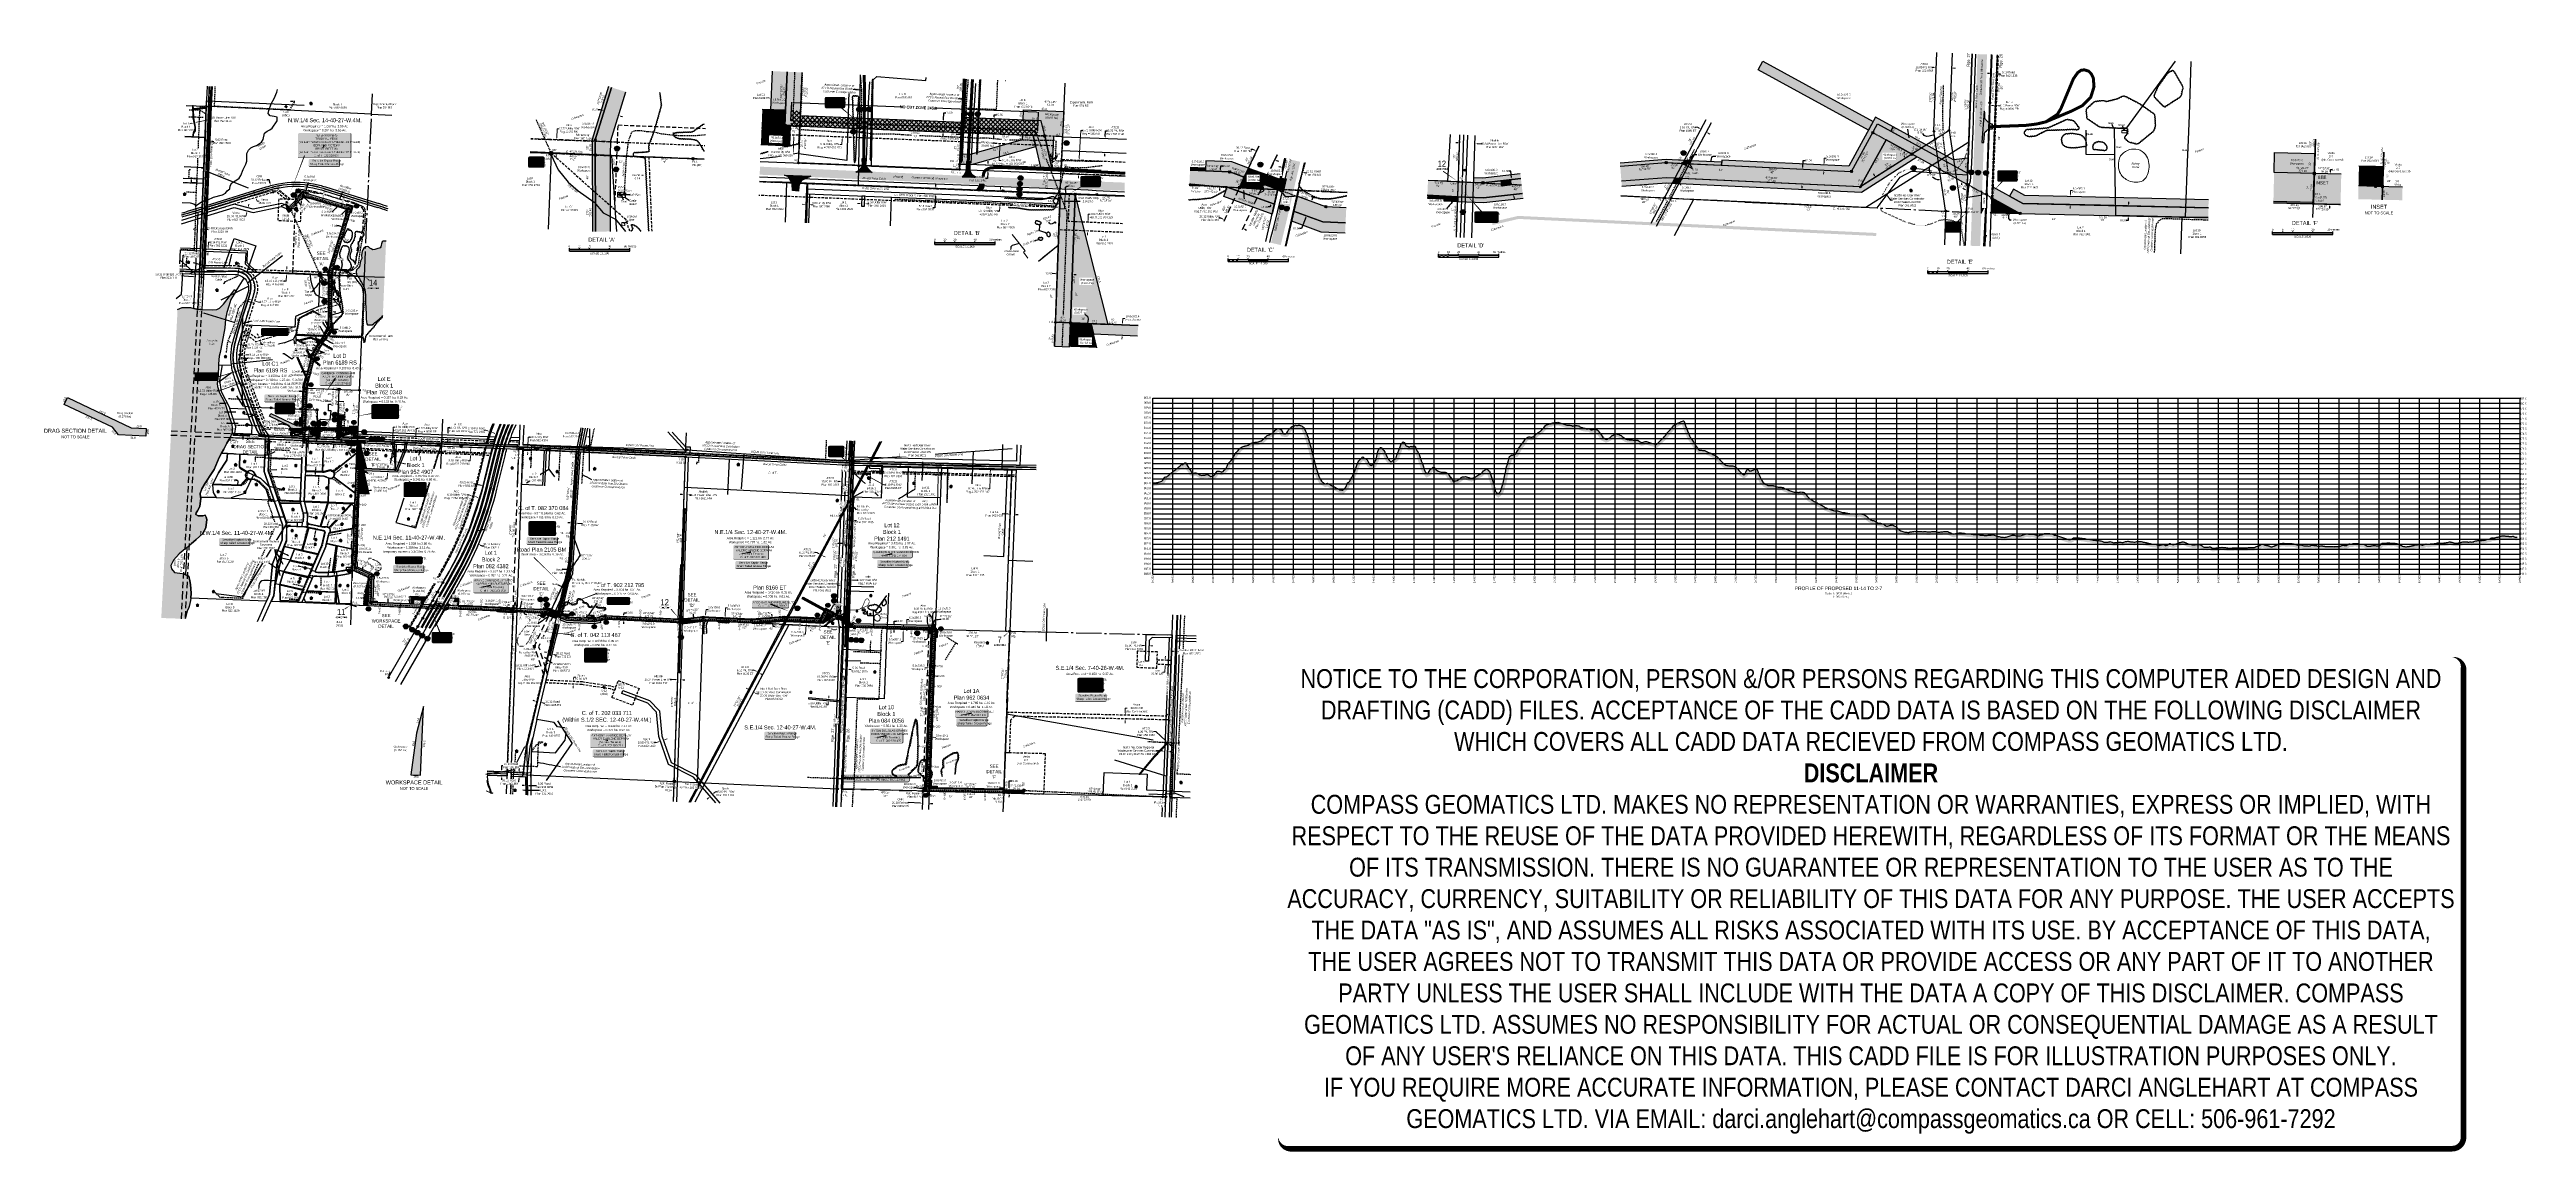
# Model space of a CAD drawing. Extents: x 309252 to 321570, y 5809412 to 5814891.
import ezdxf
from ezdxf.enums import TextEntityAlignment as Align

# ---------------------------------------------------------------- set-up
doc = ezdxf.new("R2010")
doc.units = 0
doc.header["$LTSCALE"] = 5
doc.header["$PDSIZE"] = 0.5
for name, pattern in [('0', [1, 1, 0]), ('DASHED', [19.05, 12.7, -6.35]), ('DASHED2', [9.525, 6.35, -3.175]), ('foc-ACCESSROAD', [3.75, 2.5, -1.25]), ('foc-FLOWLINE', [3.75, 2.5, -1.25]), ('foc-MONUMENT-BDYS', [6, 4, -2]), ('foc-QUARTERLINE', [33, 25, -3, 2, -3]), ('foc-TIELINE', [1.875, 1.25, -0.625]), ('foc-TOPO', [1, 0.2, -0.8]), ('foc-TRAV', [1.875, 1.25, -0.625]), ('HIDDEN', [9.525, 6.35, -3.175]), ('POWERLINE5', [7.8, 2.4, -0.6, 0.6, -0.6, 0.6, -0.6, 2.4]), ('UG_PIPE', [1.875, 1.25, -0.625])]:
    doc.linetypes.add(name, pattern=pattern)
doc.layers.get('Defpoints').update_dxf_attribs({"color": 9})
for name, color, linetype in [('10', 1, 'Continuous'), ('35', 37, 'Continuous'), ('9', 3, 'Continuous'), ('AS-FENCE', 48, 'foc-FENCE'), ('AS-OWNER', 7, 'Continuous'), ('AS-PIPE-AG', 44, 'Continuous'), ('AS-PIPE-UG', 44, 'UG_PIPE'), ('AS-PIPE-UG-T', 44, 'Continuous'), ('AS-POWER', 104, 'foc-POWER'), ('AS-POWER-EXISTING', 72, 'POWERLINE5'), ('AS-POWER-EXISTING-PP', 72, 'Continuous'), ('AS-POWER-T', 104, 'Continuous'), ('AS-RESIDENCE', 14, 'Continuous'), ('AS-ROADS', 254, 'Continuous'), ('AS-SYMBOL', 7, 'Continuous'), ('AS-TELEPHONE', 224, 'foc-TEL'), ('AS-TELEPHONE-T', 224, 'Continuous'), ('AS-WILDLIFE-BLOCK', 131, 'Continuous'), ('C-AR', 13, 'foc-ACCESSROAD'), ('C-RW', 13, 'Continuous'), ('C-SYMBOL', 7, 'Continuous'), ('C-WS', 13, 'foc-ACCESSROAD'), ('C-WS-S', 13, 'Continuous'), ('CG-NOTES', 7, 'Continuous'), ('D-TXT', 6, 'Continuous'), ('DETAIL-T', 7, 'Continuous'), ('F-AR', 190, 'foc-ACCESSROAD'), ('F-EZE', 190, 'foc-FLOWLINE'), ('F-RW', 190, 'Continuous'), ('F-WS', 190, 'foc-ACCESSROAD'), ('F-WS-S', 190, 'Continuous'), ('L-AREAREQUIRED', 7, 'Continuous'), ('L-AREAWORK', 5, 'Continuous'), ('L-BD', 7, 'Continuous'), ('L-BD1', 253, 'Continuous'), ('L-DETAIL-T', 3, 'Continuous'), ('L-MON', 1, 'Continuous'), ('L-MON-PLAN', 7, 'foc-MONUMENT-BDYS'), ('L-QSEC', 8, 'foc-QUARTERLINE'), ('L-ROAD-T', 7, 'Continuous'), ('L-SEC', 7, 'Continuous'), ('L-SECLBL', 7, 'Continuous'), ('L-SECQ', 8, 'foc-QUARTERLINE'), ('L-TIE', 7, 'foc-TIELINE'), ('L-TITLEDB', 4, 'Continuous'), ('L-TITLEDB-T', 4, 'Continuous'), ('P-CROSSINGS', 250, 'Continuous'), ('P-CROSSINGS-GRID', 8, 'Continuous'), ('P-CROSSINGS-GROUND', 48, 'foc-TOPO'), ('P-ELEVATION', 7, 'Continuous'), ('P-IOP1', 10, 'Continuous'), ('P-IOP1-H', 21, 'Continuous'), ('P-IOP10', 10, 'Continuous'), ('P-IOP10-H', 21, 'Continuous'), ('P-IOP11', 10, 'Continuous'), ('P-IOP11-H', 21, 'Continuous'), ('P-IOP12', 10, 'Continuous'), ('P-IOP12-H', 21, 'Continuous'), ('P-IOP13', 10, 'Continuous'), ('P-IOP13-H', 21, 'Continuous'), ('P-IOP14', 10, 'Continuous'), ('P-IOP14-H', 21, 'Continuous'), ('P-IOP16', 10, 'Continuous'), ('P-IOP16-H', 21, 'Continuous'), ('P-IOP17-H', 21, 'Continuous'), ('P-IOP18', 10, 'Continuous'), ('P-IOP18-H', 21, 'Continuous'), ('P-IOP2', 10, 'Continuous'), ('P-IOP2-H', 21, 'Continuous'), ('P-IOP3', 10, 'Continuous'), ('P-IOP3-H', 21, 'Continuous'), ('P-IOP4', 10, 'Continuous'), ('P-IOP4-H', 21, 'Continuous'), ('P-IOP5', 10, 'Continuous'), ('P-IOP5-H', 21, 'Continuous'), ('P-IOP6', 10, 'Continuous'), ('P-IOP6-H', 21, 'Continuous'), ('P-IOP7', 10, 'Continuous'), ('P-IOP7-H', 21, 'Continuous'), ('P-IOP9', 10, 'Continuous'), ('P-IOP9-H', 21, 'Continuous'), ('P-LTO', 14, 'Continuous'), ('P-PROPOSED', 10, 'Continuous'), ('P-PROPOSED-H', 21, 'Continuous'), ('P-TEMP-BLUE-BORE-H', 131, 'Continuous'), ('P-TEMP-H', 41, 'Continuous'), ('P-TEMP-NO CUT-H', 104, 'Continuous'), ('P-TEMP-NO CUT-T', 143, 'Continuous'), ('P-TEMP_ACCESS ROAD', 46, 'Continuous'), ('P-TEMP_WORKSPACE', 46, 'Continuous'), ('P-TRAV', 4, 'foc-TRAV'), ('P-TXT', 4, 'Continuous'), ('P-WORKAREA', 113, 'Continuous'), ('P-WORKAREA-H', 111, 'Continuous'), ('P-WORKAREA-T', 113, 'Continuous'), ('S-T7', 7, 'Continuous'), ('T-BUSH', 110, '0'), ('T-BUSH-T', 110, 'Continuous'), ('T-CREEK', 160, 'Continuous'), ('T-GENERAL', 48, 'foc-TOPO'), ('T-LOW-AREA', 48, 'foc-TOPO'), ('T-SLOPE', 48, 'Continuous'), ('T-TIE', 201, 'foc-TIELINE'), ('T-VEGETATION CHANGE', 104, 'foc-TOPO'), ('T-WATER', 160, 'Continuous'), ('T-WATER-H', 133, 'Continuous'), ('T-WATER-T', 170, 'Continuous')]:
    doc.layers.add(name, color=color, linetype=linetype)
for name, color, linetype, lineweight in [('AS-GENERAL', 48, 'Continuous', 18), ('C-AR-T', 13, 'Continuous', 9), ('C-RW-T', 13, 'Continuous', 9), ('C-WS-T', 13, 'Continuous', 9), ('F-AR-T', 190, 'Continuous', 9), ('F-EZE-T', 190, 'Continuous', 9), ('F-RW-T', 190, 'Continuous', 9), ('F-VCE-T', 190, 'Continuous', 9), ('F-WS-T', 190, 'Continuous', 9), ('P-TEMP-T', 46, 'Continuous', 18), ('T-TEXT', 48, 'Continuous', 18), ('T-TIE-T', 201, 'Continuous', 18)]:
    doc.layers.add(name, color=color, linetype=linetype, lineweight=lineweight)
doc.layers.add('DISCLAIMER', color=7, linetype='Continuous', plot=False)
doc.styles.add('100L', font='ARIALN.TTF', dxfattribs={"height": 11})
doc.styles.add('140', font='ARIALN.TTF', dxfattribs={"height": 15})
doc.styles.add('175L', font='ARIALN.TTF', dxfattribs={"height": 20})
doc.styles.add('80', font='ARIALN.TTF', dxfattribs={"height": 10})
doc.styles.add('80CG', font='ARIALN.TTF', dxfattribs={"height": 10})
doc.styles.add('80L', font='ARIALN.TTF', dxfattribs={"height": 10})
doc.styles.add('80LS', font='ARIALNI.TTF', dxfattribs={"height": 10})
doc.styles.add('BOLD', font='ARIALNB.TTF')
doc.styles.add('Crossing', font='ARIALN.TTF', dxfattribs={"height": 10})
doc.styles.add('foc-LtypeFont', font='ARIALN.TTF', dxfattribs={"height": 7.35})
doc.styles.add('SIMPLEX', font='ARIALN.TTF')
doc.linetypes.add('foc-FENCE', pattern='A,10,-1,["X",foc-LtypeFont,S=0.2,R=0,X=-0.625,Y=-0.75],-1.24', length=12.24)
doc.linetypes.add('foc-POWER', pattern='A,6,-1,["P",foc-LtypeFont,S=0.2,R=0,X=-0.625,Y=-0.75],-1.24,4', length=12.24)
doc.linetypes.add('foc-TEL', pattern='A,2,-1,["T",foc-LtypeFont,S=0.2,R=0,X=-0.425,Y=-0.75],-1.24,8', length=12.24)
doc.linetypes.add('foc-TEL-NOLINE', pattern='A,0,-2,["T",foc-LtypeFont,S=0.2,R=0,X=-0.425,Y=-0.75],-10.24', length=12.24)
doc.dimstyles.new('Compass 5 000', dxfattribs={"dimscale": 5, "dimtxt": 9, "dimasz": 2, "dimexe": 0.2, "dimexo": 0.0625, "dimgap": 0.5, "dimtad": 0, "dimtih": 1, "dimtoh": 1, "dimzin": 0, "dimdsep": 46, "dimtxsty": '80CG', "dimcen": 0.1, "dimse1": 1, "dimse2": 1, "dimclrd": 256, "dimclrt": 256, "dimaunit": 1, "dimadec": 4, "dimazin": 0, "dimtfac": 0.06, "dimtofl": 0, "dimtmove": 0, "dimatfit": 1, "dimfxl": 0.2, "dimtolj": 1, "dimtzin": 0, "dimlwd": -1, "dimarcsym": 0})

# ---------------------------------------------------------------- blocks, each defined once
blk = doc.blocks.new('fdia')
at = {"color": 255, "const_width": 1}
blk.add_lwpolyline([(-0.5, 0, 1), (0.5, 0, 1)], format="xyb", close=True, dxfattribs=at)
blk = doc.blocks.new('Fdiaa')
blk.add_blockref('fdia', (0, 0))
blk = doc.blocks.new('fdib')
at = {"color": 1, "const_width": 1.6}
blk.add_lwpolyline([(-0.4, 0, 1), (0.4, 0, 1)], format="xyb", close=True, dxfattribs=at)
at = {"color": 1}
blk.add_circle((0, 0), 0.8, dxfattribs=at)
blk = doc.blocks.new('Fdibb')
blk.add_blockref('fdib', (0, 0))
blk = doc.blocks.new('fdicc')
for name in ['Fdibb', 'Fdiaa']:
    blk.add_blockref(name, (0, 0))
blk = doc.blocks.new('FDI')
blk.add_blockref('fdicc', (0, 0))
blk = doc.blocks.new('POWERPOLE')
h = blk.add_hatch(color=255)
edge = h.paths.add_edge_path()
edge.add_arc((0, 0), 0.96, 0, 360)
at = {"linetype": 'Continuous'}
for p, q in [((0.7, -0.7), (-0.7, 0.7)), ((-0.7, -0.7), (0.7, 0.7))]:
    blk.add_line(p, q, dxfattribs=at)
blk.add_circle((0, 0), 0.96, dxfattribs=at)
blk = doc.blocks.new('RISER')
h = blk.add_hatch(color=255)
h.dxf.hatch_style = 1
edge = h.paths.add_edge_path()
edge.add_arc((0, 0), 0.7, 0, 360)
blk.add_hatch(color=48).paths.add_polyline_path([(0.6, -0.2), (-0.6, -0.2, 0.774597)])
at = {"color": 48}
blk.add_line((-0.6, -0.2), (0.6, -0.2), dxfattribs=at)
blk.add_circle((0, 0), 0.6, dxfattribs=at)
blk = doc.blocks.new('L-SECLBL')
at = {"layer": '9', "color": 7}
for p, q in [((-5, -28), (-12, -28)), ((21, -28), (13, -28))]:
    blk.add_line(p, q, dxfattribs=at)
at = {"layer": '10', "color": 2, "style": 'SIMPLEX'}
blk.add_attdef('SEC', text='', height=30, dxfattribs=at).set_placement((0, 0), align=Align.MIDDLE)
at = {"layer": '10', "color": 5, "style": '80L'}
blk.add_attdef('TWP', text='', height=9.5, dxfattribs=at).set_placement((-14, -27), align=Align.MIDDLE_RIGHT)
blk.add_attdef('RGE', text='', height=9.5, dxfattribs=at).set_placement((4, -27), align=Align.MIDDLE_CENTER)
blk.add_attdef('MER', text='', height=9.5, dxfattribs=at).set_placement((23, -27), align=Align.MIDDLE_LEFT)
blk = doc.blocks.new('*U386')
h = blk.add_hatch(color=255)
edge = h.paths.add_edge_path()
edge.add_line((-71, -20), (71, -20))
edge.add_arc((71, -14), 6, 270, 360)
edge.add_line((77, -14), (77, 12))
edge.add_arc((71, 12), 6, 0, 90)
edge.add_line((71, 18), (-71, 18))
edge.add_arc((-71, 12), 6, 90, 180)
edge.add_line((-77, 12), (-77, -14))
edge.add_arc((-71, -14), 6, 180, 270)
at = {"color": 131, "flags": 128}
blk.add_lwpolyline([(-71, -20, 3, 3, 0), (71, -20, 3, 3, 0.414214), (77, -14, 3, 3, 0), (77, 12, 3, 0, 0.414214), (71, 18, 0, 0, 0), (-71, 18, 0, 0, 0.414214), (-77, 12, 0, 0, 0), (-77, -14, 0, 3, 0.414214)], format="xyseb", close=True, dxfattribs=at)
at = {"color": 131, "style": '80'}
blk.add_attdef('ENTER_TEXT_001', (-36, -5), '', height=10, dxfattribs=at)
blk = doc.blocks.new('GAS')
h = blk.add_hatch(color=255)
h.dxf.hatch_style = 1
edge = h.paths.add_edge_path()
edge.add_arc((0, 0), 0.9, 0, 360)
for p, q in [((-0.8, 0), (-1.6, 0)), ((-0.6, 0.6), (-1.1, 1.1)), ((0, 0.8), (0, 1.6)), ((0.6, 0.6), (1.1, 1.1)), ((1.6, 0), (0.8, 0)), ((-0.6, -0.6), (-1.1, -1.1)), ((0, -0.8), (0, -1.6)), ((1.1, -1.1), (0.6, -0.6))]:
    blk.add_line(p, q)
blk.add_circle((0, 0), 0.8)
blk = doc.blocks.new('*D390')
at = {"layer": 'Defpoints', "color": 0, "transparency": 16777216}
for p in [(310298, 5813461), (310298, 5813445), (310303, 5813446)]:
    blk.add_point(p, dxfattribs=at)
at = {"layer": 'F-WS-S', "transparency": 16777216}
for p, q in [((310289, 5813468), (310286, 5813477)), ((310301, 5813435), (310305, 5813426)), ((310305, 5813426), (310315, 5813426))]:
    blk.add_line(p, q, dxfattribs=at)
for points in [[(310291, 5813469), (310288, 5813467), (310293, 5813459)], [(310303, 5813436), (310300, 5813435), (310298, 5813445)]]:
    blk.add_solid(points, dxfattribs=at)
at = {"layer": 'F-WS-S', "transparency": 16777216, "insert": (310342, 5813426), "char_height": 10, "attachment_point": 5, "style": '80CG'}
blk.add_mtext('\\A1;Vermillion\\P15.00 A/R', dxfattribs=at)
blk = doc.blocks.new('*D391')
at = {"layer": 'Defpoints', "color": 0, "transparency": 16777216}
for p in [(310734, 5812958), (310735, 5812964), (310754, 5812963)]:
    blk.add_point(p, dxfattribs=at)
at = {"layer": 'L-TITLEDB-T', "transparency": 16777216}
for p, q in [((310753, 5812948), (310751, 5812907)), ((310754, 5812973), (310754, 5812983)), ((310751, 5812907), (310741, 5812907))]:
    blk.add_line(p, q, dxfattribs=at)
for points in [[(310751, 5812948), (310755, 5812948), (310753, 5812958)], [(310752, 5812973), (310756, 5812973), (310754, 5812963)]]:
    blk.add_solid(points, dxfattribs=at)
at = {"layer": 'L-TITLEDB-T', "transparency": 16777216, "insert": (310703, 5812907), "char_height": 10, "attachment_point": 5, "style": '80CG'}
blk.add_mtext('\\A1;5.18 Road\\PPlan 132 1493', dxfattribs=at)
blk = doc.blocks.new('*D392')
at = {"layer": 'Defpoints', "color": 0, "transparency": 16777216}
for p in [(310159, 5813421), (310189, 5813415), (310191, 5813426)]:
    blk.add_point(p, dxfattribs=at)
at = {"layer": 'L-TITLEDB-T', "transparency": 16777216}
for p, q in [((310151, 5813435), (310142, 5813437)), ((310201, 5813424), (310233, 5813417))]:
    blk.add_line(p, q, dxfattribs=at)
for points in [[(310152, 5813436), (310151, 5813433), (310161, 5813432)], [(310201, 5813426), (310200, 5813423), (310191, 5813426)]]:
    blk.add_solid(points, dxfattribs=at)
at = {"layer": 'L-TITLEDB-T', "transparency": 16777216, "insert": (310270, 5813417), "char_height": 10, "attachment_point": 5, "style": '80CG'}
blk.add_mtext('\\A1;30.48 Road\\PPlan 1734 KS', dxfattribs=at)
blk = doc.blocks.new('*D393')
at = {"layer": 'Defpoints', "color": 0, "transparency": 16777216}
for p in [(310264, 5814187), (310270, 5814168), (310353, 5814215)]:
    blk.add_point(p, dxfattribs=at)
at = {"layer": 'L-TITLEDB-T', "transparency": 16777216}
for p, q in [((310344, 5814243), (310334, 5814243)), ((310350, 5814224), (310344, 5814243)), ((310362, 5814186), (310365, 5814176))]:
    blk.add_line(p, q, dxfattribs=at)
for points in [[(310352, 5814225), (310349, 5814224), (310353, 5814215)], [(310364, 5814187), (310360, 5814186), (310359, 5814196)]]:
    blk.add_solid(points, dxfattribs=at)
at = {"layer": 'L-TITLEDB-T', "transparency": 16777216, "insert": (310296, 5814243), "char_height": 10, "attachment_point": 5, "style": '80CG'}
blk.add_mtext('\\A1;CPR\\P20.12 Railway\\PPlan 599 CL', dxfattribs=at)
blk = doc.blocks.new('*D394')
at = {"layer": 'Defpoints', "color": 0, "transparency": 16777216}
for p in [(309970, 5814526), (309974, 5814527), (309974, 5814527)]:
    blk.add_point(p, dxfattribs=at)
at = {"layer": 'F-RW-T', "transparency": 16777216}
for p, q in [((309960, 5814524), (309950, 5814522)), ((309984, 5814529), (310057, 5814544))]:
    blk.add_line(p, q, dxfattribs=at)
for points in [[(309960, 5814525), (309961, 5814522), (309970, 5814526)], [(309983, 5814530), (309984, 5814527), (309974, 5814527)]]:
    blk.add_solid(points, dxfattribs=at)
at = {"layer": 'F-RW-T', "transparency": 16777216, "insert": (310113, 5814544), "char_height": 10, "attachment_point": 5, "style": '80CG'}
blk.add_mtext('\\A1;4.00 Power Line R/W\\PPlan 892 1175', dxfattribs=at)
blk = doc.blocks.new('*D395')
at = {"layer": 'Defpoints', "color": 0, "transparency": 16777216}
for p in [(311234, 5812975), (311300, 5812972), (311300, 5812959)]:
    blk.add_point(p, dxfattribs=at)
at = {"layer": 'F-RW', "transparency": 16777216}
for p, q in [((311233, 5812951), (311232, 5812941)), ((311234, 5812985), (311235, 5813011)), ((311235, 5813011), (311245, 5813011))]:
    blk.add_line(p, q, dxfattribs=at)
for points in [[(311231, 5812951), (311234, 5812951), (311233, 5812961)], [(311232, 5812985), (311236, 5812985), (311234, 5812975)]]:
    blk.add_solid(points, dxfattribs=at)
at = {"layer": 'F-RW', "transparency": 16777216, "insert": (311284, 5813011), "char_height": 10, "attachment_point": 5, "style": '80CG'}
blk.add_mtext('\\A1;ATCO\\P13.72 P/L R/W\\PPlan 792 0148', dxfattribs=at)
blk = doc.blocks.new('*D396')
at = {"layer": 'C-RW-T', "transparency": 16777216}
for p, q in [((310228, 5814062), (310218, 5814062)), ((310233, 5814079), (310228, 5814062)), ((310242, 5814113), (310244, 5814122))]:
    blk.add_line(p, q, dxfattribs=at)
for points in [[(310231, 5814079), (310234, 5814079), (310235, 5814089)], [(310240, 5814113), (310243, 5814112), (310239, 5814103)]]:
    blk.add_solid(points, dxfattribs=at)
at = {"layer": 'Defpoints', "color": 0, "transparency": 16777216}
for p in [(310232, 5814089), (310235, 5814089), (310236, 5814104)]:
    blk.add_point(p, dxfattribs=at)
at = {"layer": 'C-RW-T', "transparency": 16777216, "insert": (310179, 5814062), "char_height": 10, "attachment_point": 5, "style": '80CG'}
blk.add_mtext('\\A1;Vesta\\P15.00 P/L R/W\\PPlan 062 7803', dxfattribs=at)
blk = doc.blocks.new('*D397')
at = {"layer": 'Defpoints', "color": 0, "transparency": 16777216}
for p in [(310041, 5813897), (310068, 5813896), (310068, 5813887)]:
    blk.add_point(p, dxfattribs=at)
at = {"layer": 'F-RW-T', "transparency": 16777216}
for p, q in [((310041, 5813907), (310043, 5813932)), ((310043, 5813932), (310053, 5813932)), ((310040, 5813878), (310040, 5813868))]:
    blk.add_line(p, q, dxfattribs=at)
for points in [[(310040, 5813907), (310043, 5813907), (310041, 5813897)], [(310038, 5813878), (310042, 5813878), (310041, 5813888)]]:
    blk.add_solid(points, dxfattribs=at)
at = {"layer": 'F-RW-T', "transparency": 16777216, "insert": (310091, 5813932), "char_height": 10, "attachment_point": 5, "style": '80CG'}
blk.add_mtext('\\A1;ATCO\\P9.14 P/L R/W\\PPlan 792 1333', dxfattribs=at)
blk = doc.blocks.new('*D398')
at = {"layer": 'Defpoints', "color": 0, "transparency": 16777216}
for p in [(309986, 5813981), (310007, 5813996), (310007, 5813980)]:
    blk.add_point(p, dxfattribs=at)
at = {"layer": 'F-RW-T', "transparency": 16777216}
for p, q in [((309977, 5813997), (309967, 5813997)), ((310017, 5813995), (310043, 5813994))]:
    blk.add_line(p, q, dxfattribs=at)
for points in [[(309977, 5813999), (309977, 5813995), (309987, 5813996)], [(310017, 5813997), (310017, 5813994), (310007, 5813996)]]:
    blk.add_solid(points, dxfattribs=at)
at = {"layer": 'F-RW-T', "transparency": 16777216, "insert": (310099, 5813994), "char_height": 10, "attachment_point": 5, "style": '80CG'}
blk.add_mtext('\\A1;20.40 Drainage Ditch\\PPlan 3229 TR', dxfattribs=at)
blk = doc.blocks.new('*D399')
at = {"layer": 'Defpoints', "color": 0, "transparency": 16777216}
for p in [(311408, 5812722), (311408, 5812720), (311447, 5812712)]:
    blk.add_point(p, dxfattribs=at)
at = {"layer": 'L-TITLEDB-T', "transparency": 16777216}
for p, q in [((311398, 5812723), (311363, 5812731)), ((311457, 5812708), (311466, 5812706))]:
    blk.add_line(p, q, dxfattribs=at)
for points in [[(311398, 5812724), (311397, 5812721), (311408, 5812720)], [(311457, 5812710), (311456, 5812707), (311447, 5812711)]]:
    blk.add_solid(points, dxfattribs=at)
at = {"layer": 'L-TITLEDB-T', "transparency": 16777216, "insert": (311326, 5812731), "char_height": 10, "attachment_point": 5, "style": '80CG'}
blk.add_mtext('\\A1;40.23 Road\\PPlan 4011 EU', dxfattribs=at)
blk = doc.blocks.new('*D400')
at = {"layer": 'Defpoints', "color": 0, "transparency": 16777216}
for p in [(311856, 5812639), (311876, 5812638), (311850, 5812537)]:
    blk.add_point(p, dxfattribs=at)
at = {"layer": 'L-TITLEDB-T', "transparency": 16777216}
for p, q in [((311840, 5812538), (311830, 5812538)), ((311880, 5812535), (311902, 5812534))]:
    blk.add_line(p, q, dxfattribs=at)
for points in [[(311840, 5812539), (311839, 5812536), (311850, 5812537)], [(311880, 5812537), (311880, 5812533), (311870, 5812536)]]:
    blk.add_solid(points, dxfattribs=at)
at = {"layer": 'L-TITLEDB-T', "transparency": 16777216, "insert": (311940, 5812534), "char_height": 10, "attachment_point": 5, "style": '80CG'}
blk.add_mtext('\\A1;20.12 Road\\PPlan 2105 BM', dxfattribs=at)
blk = doc.blocks.new('*D401')
at = {"layer": 'Defpoints', "color": 0, "transparency": 16777216}
for p in [(311910, 5812980), (311919, 5812968), (311921, 5812978)]:
    blk.add_point(p, dxfattribs=at)
at = {"layer": 'L-TITLEDB-T', "transparency": 16777216}
for p, q in [((311898, 5812972), (311887, 5812975)), ((311929, 5812966), (311938, 5812964))]:
    blk.add_line(p, q, dxfattribs=at)
for points in [[(311899, 5812974), (311898, 5812971), (311908, 5812970)], [(311929, 5812968), (311928, 5812965), (311919, 5812968)]]:
    blk.add_solid(points, dxfattribs=at)
at = {"layer": 'L-TITLEDB-T', "transparency": 16777216, "insert": (311849, 5812975), "char_height": 10, "attachment_point": 5, "style": '80CG'}
blk.add_mtext('\\A1;10.00 Road\\PPlan 912 2141', dxfattribs=at)
blk = doc.blocks.new('*D403')
at = {"layer": 'F-RW-T', "transparency": 16777216}
for p, q in [((313371, 5812787), (313361, 5812788)), ((313400, 5812786), (313410, 5812786))]:
    blk.add_line(p, q, dxfattribs=at)
for points in [[(313371, 5812789), (313370, 5812786), (313381, 5812787)], [(313400, 5812788), (313399, 5812785), (313390, 5812787)]]:
    blk.add_solid(points, dxfattribs=at)
at = {"layer": 'F-RW-T', "transparency": 16777216, "insert": (313448, 5812786), "char_height": 10, "attachment_point": 5, "style": '80CG', "bg_fill": 3, "box_fill_scale": 1.1, "bg_fill_color": 256, "bg_fill_true_color": 13158600, "bg_fill_transparency": 0}
blk.add_mtext('\\A1;ATCO\\P9.00 P/L R/W\\PPlan 102 0369', dxfattribs=at)
at = {"layer": 'Defpoints', "color": 0, "transparency": 16777216}
for p in [(313381, 5812797), (313390, 5812796), (313390, 5812787)]:
    blk.add_point(p, dxfattribs=at)
blk = doc.blocks.new('*D404')
at = {"layer": 'Defpoints', "color": 0, "transparency": 16777216}
for p in [(313297, 5812779), (313303, 5812776), (313304, 5812779)]:
    blk.add_point(p, dxfattribs=at)
at = {"layer": 'F-RW-T', "transparency": 16777216}
for p, q in [((313290, 5812786), (313281, 5812791)), ((313313, 5812774), (313401, 5812727)), ((313401, 5812727), (313411, 5812727))]:
    blk.add_line(p, q, dxfattribs=at)
for points in [[(313291, 5812788), (313289, 5812785), (313299, 5812782)], [(313314, 5812776), (313312, 5812773), (313304, 5812779)]]:
    blk.add_solid(points, dxfattribs=at)
at = {"layer": 'F-RW-T', "transparency": 16777216, "insert": (313448, 5812727), "char_height": 10, "attachment_point": 5, "style": '80CG'}
blk.add_mtext('\\A1;ATCO\\P6.10 P/L R/W\\PPlan 8166 ET', dxfattribs=at)
blk = doc.blocks.new('*D405')
at = {"layer": 'F-RW-T', "transparency": 16777216}
for p, q in [((313482, 5812829), (313482, 5812819)), ((313483, 5812869), (313484, 5812898)), ((313484, 5812898), (313494, 5812898))]:
    blk.add_line(p, q, dxfattribs=at)
for points in [[(313481, 5812829), (313484, 5812829), (313483, 5812839)], [(313482, 5812869), (313485, 5812869), (313483, 5812859)]]:
    blk.add_solid(points, dxfattribs=at)
at = {"layer": 'F-RW-T', "transparency": 16777216, "insert": (313568, 5812898), "char_height": 10, "attachment_point": 5, "style": '80CG', "bg_fill": 3, "box_fill_scale": 1.1, "bg_fill_color": 256, "bg_fill_true_color": 13158600, "bg_fill_transparency": 0}
blk.add_mtext('\\A1;North Red Deer River\\PWater Services Commission\\P20.00 Water Line R/W\\PPlan 062 8022', dxfattribs=at)
at = {"layer": 'Defpoints', "color": 0, "transparency": 16777216}
for p in [(313483, 5812859), (313498, 5812858), (313498, 5812838)]:
    blk.add_point(p, dxfattribs=at)
blk = doc.blocks.new('*D406')
at = {"layer": 'Defpoints', "color": 0, "transparency": 16777216}
for p in [(314030, 5812581), (314030, 5812580), (314050, 5812580)]:
    blk.add_point(p, dxfattribs=at)
at = {"layer": 'L-TITLEDB-T', "transparency": 16777216}
for p, q in [((314020, 5812581), (313990, 5812582)), ((314060, 5812579), (314070, 5812579))]:
    blk.add_line(p, q, dxfattribs=at)
for points in [[(314020, 5812582), (314020, 5812579), (314030, 5812580)], [(314060, 5812581), (314060, 5812577), (314050, 5812579)]]:
    blk.add_solid(points, dxfattribs=at)
at = {"layer": 'L-TITLEDB-T', "transparency": 16777216, "insert": (313951, 5812582), "char_height": 10, "attachment_point": 5, "style": '80CG'}
blk.add_mtext('\\A1;Lot 1A\\PPlan 962 0634', dxfattribs=at)
blk = doc.blocks.new('*D407')
at = {"layer": 'Defpoints', "color": 0, "transparency": 16777216}
for p in [(313194, 5812747), (313194, 5812742), (313209, 5812746)]:
    blk.add_point(p, dxfattribs=at)
at = {"layer": 'F-RW-T', "transparency": 16777216}
for p, q in [((313184, 5812742), (313174, 5812743)), ((313219, 5812741), (313229, 5812740))]:
    blk.add_line(p, q, dxfattribs=at)
for points in [[(313184, 5812744), (313184, 5812741), (313194, 5812742)], [(313219, 5812743), (313218, 5812739), (313209, 5812741)]]:
    blk.add_solid(points, dxfattribs=at)
at = {"layer": 'F-RW-T', "transparency": 16777216, "insert": (313135, 5812743), "char_height": 10, "attachment_point": 5, "style": '80CG'}
blk.add_mtext('\\A1;ATCO\\P15.00 P/L R/W\\PPlan 102 0369', dxfattribs=at)
blk = doc.blocks.new('*D408')
at = {"layer": 'Defpoints', "color": 0, "transparency": 16777216}
for p in [(313059, 5812329), (313064, 5812326), (313086, 5812380)]:
    blk.add_point(p, dxfattribs=at)
at = {"layer": 'F-RW-T', "transparency": 16777216}
for p, q in [((313068, 5812389), (313058, 5812389)), ((313077, 5812384), (313068, 5812389)), ((313100, 5812372), (313109, 5812368))]:
    blk.add_line(p, q, dxfattribs=at)
for points in [[(313078, 5812386), (313076, 5812383), (313086, 5812380)], [(313101, 5812374), (313099, 5812371), (313091, 5812377)]]:
    blk.add_solid(points, dxfattribs=at)
at = {"layer": 'F-RW-T', "transparency": 16777216, "insert": (313021, 5812389), "char_height": 10, "attachment_point": 5, "style": '80CG'}
blk.add_mtext('\\A1;ATCO\\P6.10 P/L R/W\\PPlan 8166 ET', dxfattribs=at)
blk = doc.blocks.new('*D409')
at = {"layer": 'Defpoints', "color": 0, "transparency": 16777216}
for p in [(312424, 5812677), (312407, 5812645), (312422, 5812645)]:
    blk.add_point(p, dxfattribs=at)
at = {"layer": 'F-RW', "transparency": 16777216}
for p, q in [((312398, 5812678), (312388, 5812678)), ((312434, 5812677), (312444, 5812676))]:
    blk.add_line(p, q, dxfattribs=at)
for points in [[(312398, 5812679), (312398, 5812676), (312408, 5812677)], [(312434, 5812678), (312434, 5812675), (312424, 5812677)]]:
    blk.add_solid(points, dxfattribs=at)
at = {"layer": 'F-RW', "transparency": 16777216, "insert": (312503, 5812676), "char_height": 10, "attachment_point": 5, "style": '80CG'}
blk.add_mtext('\\A1;Altalink\\P15.24 Power Line R/W\\PPlan 3661 HW', dxfattribs=at)
blk = doc.blocks.new('*D410')
at = {"layer": 'F-VCE-T', "transparency": 16777216}
for p, q in [((310753, 5812566), (310743, 5812567)), ((310778, 5812565), (310788, 5812565))]:
    blk.add_line(p, q, dxfattribs=at)
for points in [[(310753, 5812568), (310753, 5812565), (310763, 5812566)], [(310778, 5812567), (310778, 5812564), (310768, 5812566)]]:
    blk.add_solid(points, dxfattribs=at)
at = {"layer": 'F-VCE-T', "transparency": 16777216, "insert": (310692, 5812567), "char_height": 10, "attachment_point": 5, "style": '80CG', "bg_fill": 3, "box_fill_scale": 1.1, "bg_fill_color": 256, "bg_fill_true_color": 13158600, "bg_fill_transparency": 0}
blk.add_mtext('\\A1;5.00 Drainage R/W\\PPlan 002 0582', dxfattribs=at)
at = {"layer": 'Defpoints', "color": 0, "transparency": 16777216}
for p in [(310763, 5812562), (310768, 5812566), (310768, 5812562)]:
    blk.add_point(p, dxfattribs=at)
blk = doc.blocks.new('*D411')
at = {"layer": 'Defpoints', "color": 0, "transparency": 16777216}
for p in [(310050, 5814435), (310043, 5814392), (310048, 5814392)]:
    blk.add_point(p, dxfattribs=at)
at = {"layer": 'L-TITLEDB-T', "transparency": 16777216}
for p, q in [((310035, 5814435), (310025, 5814436)), ((310060, 5814434), (310070, 5814434))]:
    blk.add_line(p, q, dxfattribs=at)
for points in [[(310035, 5814437), (310035, 5814434), (310045, 5814435)], [(310060, 5814436), (310060, 5814433), (310050, 5814435)]]:
    blk.add_solid(points, dxfattribs=at)
at = {"layer": 'L-TITLEDB-T', "transparency": 16777216, "insert": (310108, 5814434), "char_height": 10, "attachment_point": 5, "style": '80CG'}
blk.add_mtext('\\A1;5.00 Road\\PPlan 992 0634', dxfattribs=at)
blk = doc.blocks.new('*U415')
h = blk.add_hatch(color=59)
edge = h.paths.add_edge_path()
edge.add_line((-61, -20), (61, -20))
edge.add_arc((62, -14), 6, 270, 360)
edge.add_line((68, -14), (68, 12))
edge.add_arc((62, 12), 6, 0, 90)
edge.add_line((61, 18), (-61, 18))
edge.add_arc((-62, 12), 6, 90, 180)
edge.add_line((-68, 12), (-68, -14))
edge.add_arc((-62, -14), 6, 180, 270)
at = {"color": 1, "flags": 128}
blk.add_lwpolyline([(-61, -20, 3, 3, 0), (61, -20, 3, 3, 0.414214), (68, -14, 3, 3, 0), (68, 12, 3, 0, 0.414214), (61, 18, 0, 0, 0), (-61, 18, 0, 0, 0.414214), (-68, 12, 0, 0, 0), (-68, -14, 0, 3, 0.414214)], format="xyseb", close=True, dxfattribs=at)
blk.add_lwpolyline([(-52, 0, 0, 7.5, 0), (0, 0, 0, 0, 0)], format="xyseb", dxfattribs=at)
at = {"color": 1, "style": '80'}
blk.add_attdef('ENTER_TEXT_001', (-36, -5), '', height=10, dxfattribs=at)
blk = doc.blocks.new('*U872')
h = blk.add_hatch(color=59)
edge = h.paths.add_edge_path()
edge.add_line((-71, -37), (71, -37))
edge.add_arc((72, -31), 6, 270, 360)
edge.add_line((78, -31), (78, 30))
edge.add_arc((72, 29), 6, 0, 90)
edge.add_line((71, 36), (-71, 36))
edge.add_arc((-72, 29), 6, 90, 180)
edge.add_line((-78, 30), (-78, -31))
edge.add_arc((-72, -31), 6, 180, 270)
at = {"color": 1, "flags": 128}
blk.add_lwpolyline([(-71, -37, 3, 3, 0), (71, -37, 3, 3, 0.414214), (78, -31, 3, 3, 0), (78, 30, 3, 0, 0.414214), (71, 36, 0, 0, 0), (-71, 36, 0, 0, 0.414214), (-78, 30, 0, 0, 0), (-78, -31, 0, 3, 0.414214)], format="xyseb", close=True, dxfattribs=at)
blk.add_lwpolyline([(-51, -74, 0, 7.5, 0), (0, 0, 0, 0, 0)], format="xyseb", dxfattribs=at)
at = {"color": 1, "style": '80'}
blk.add_attdef('ENTER_TEXT_001', (-36, -5), '', height=10, dxfattribs=at)
blk = doc.blocks.new('*U973')
h = blk.add_hatch(color=59)
edge = h.paths.add_edge_path()
edge.add_line((-61, -37), (61, -37))
edge.add_arc((62, -31), 6, 270, 360)
edge.add_line((68, -31), (68, 30))
edge.add_arc((62, 29), 6, 0, 90)
edge.add_line((61, 36), (-61, 36))
edge.add_arc((-62, 29), 6, 90, 180)
edge.add_line((-68, 30), (-68, -31))
edge.add_arc((-62, -31), 6, 180, 270)
at = {"color": 1, "flags": 128}
blk.add_lwpolyline([(-153, -26, 0, 7.5, 0), (0, 0, 0, 0, 0)], format="xyseb", dxfattribs=at)
blk.add_lwpolyline([(-61, -37, 3, 3, 0), (61, -37, 3, 3, 0.414214), (68, -31, 3, 3, 0), (68, 30, 3, 0, 0.414214), (61, 36, 0, 0, 0), (-61, 36, 0, 0, 0.414214), (-68, 30, 0, 0, 0), (-68, -31, 0, 3, 0.414214)], format="xyseb", close=True, dxfattribs=at)
at = {"color": 1, "style": '80'}
blk.add_attdef('ENTER_TEXT_001', (-36, -5), '', height=10, dxfattribs=at)
blk = doc.blocks.new('*U418')
h = blk.add_hatch(color=59)
edge = h.paths.add_edge_path()
edge.add_line((-126, -62), (126, -62))
edge.add_arc((126, -56), 6, 270, 360)
edge.add_line((132, -56), (132, 55))
edge.add_arc((126, 55), 6, 0, 90)
edge.add_line((126, 61), (-126, 61))
edge.add_arc((-126, 55), 6, 90, 180)
edge.add_line((-132, 55), (-132, -56))
edge.add_arc((-126, -56), 6, 180, 270)
at = {"color": 1, "flags": 128}
blk.add_lwpolyline([(-126, -62, 3, 3, 0), (126, -62, 3, 3, 0.414214), (132, -56, 3, 3, 0), (132, 55, 3, 0, 0.414214), (126, 61, 0, 0, 0), (-126, 61, 0, 0, 0.414214), (-132, 55, 0, 0, 0), (-132, -56, 0, 3, 0.414214)], format="xyseb", close=True, dxfattribs=at)
blk.add_lwpolyline([(-16, -20, 0, 7.5, 0), (0, 0, 0, 0, 0)], format="xyseb", dxfattribs=at)
at = {"color": 1, "style": '80'}
blk.add_attdef('ENTER_TEXT_001', (-36, -5), '', height=10, dxfattribs=at)
blk = doc.blocks.new('GABD')
for p, q in [((-0.8, 0), (-1.6, 0)), ((0, 0.8), (0, 1.6)), ((1.6, 0), (0.8, 0)), ((0, -0.8), (0, -1.6))]:
    blk.add_line(p, q)
blk.add_circle((0, 0), 0.8)
blk = doc.blocks.new('res_occ')
for points in [[(0.1, 0.9), (-1.3, -0.4), (1.5, -0.4)], [(-0.9, -1.4), (1.1, -1.4), (1.1, -0.4), (-0.9, -0.4)]]:
    blk.add_hatch(color=14).paths.add_polyline_path(points)
at = {"color": 14}
for points in [[(0.1, 0.9), (-1.3, -0.4), (1.5, -0.4)], [(-0.9, -1.4), (1.1, -1.4), (1.1, -0.4), (-0.9, -0.4)]]:
    blk.add_lwpolyline(points, close=True, dxfattribs=at)
blk = doc.blocks.new('*D421')
at = {"layer": 'Defpoints', "color": 0, "transparency": 16777216}
for p in [(311733, 5811890), (311753, 5811885), (311753, 5811885)]:
    blk.add_point(p, dxfattribs=at)
at = {"layer": 'L-TITLEDB-T', "transparency": 16777216}
for p, q in [((311723, 5811892), (311713, 5811894)), ((311762, 5811883), (311772, 5811880))]:
    blk.add_line(p, q, dxfattribs=at)
for points in [[(311724, 5811893), (311723, 5811890), (311733, 5811889)], [(311763, 5811884), (311762, 5811881), (311753, 5811885)]]:
    blk.add_solid(points, dxfattribs=at)
at = {"layer": 'L-TITLEDB-T', "transparency": 16777216, "insert": (311806, 5811880), "char_height": 10, "attachment_point": 5, "style": '80CG'}
blk.add_mtext('\\A1;20.12 Road\\PPlan 705 EO', dxfattribs=at)
blk = doc.blocks.new('*D422')
at = {"layer": 'L-TITLEDB-T', "transparency": 16777216}
for p, q in [((311585, 5811249), (311575, 5811249)), ((311586, 5811266), (311585, 5811249)), ((311588, 5811306), (311589, 5811316))]:
    blk.add_line(p, q, dxfattribs=at)
for points in [[(311584, 5811266), (311588, 5811266), (311587, 5811276)], [(311586, 5811306), (311590, 5811306), (311588, 5811296)]]:
    blk.add_solid(points, dxfattribs=at)
at = {"layer": 'L-TITLEDB-T', "transparency": 16777216, "insert": (311538, 5811249), "char_height": 10, "attachment_point": 5, "style": '80CG', "bg_fill": 3, "box_fill_scale": 1.1, "bg_fill_color": 256, "bg_fill_true_color": 13158600, "bg_fill_transparency": 0}
blk.add_mtext('\\A1;20.12 Road\\PPlan 1163 BM', dxfattribs=at)
at = {"layer": 'Defpoints', "color": 0, "transparency": 16777216}
for p in [(311581, 5811277), (311582, 5811297), (311587, 5811276)]:
    blk.add_point(p, dxfattribs=at)
blk = doc.blocks.new('*D423')
at = {"layer": 'L-TITLEDB-T', "transparency": 16777216}
for p, q in [((311502, 5811310), (311502, 5811330)), ((311502, 5811330), (311512, 5811330)), ((311500, 5811270), (311499, 5811260))]:
    blk.add_line(p, q, dxfattribs=at)
for points in [[(311498, 5811270), (311501, 5811270), (311500, 5811280)], [(311500, 5811310), (311503, 5811310), (311501, 5811300)]]:
    blk.add_solid(points, dxfattribs=at)
at = {"layer": 'L-TITLEDB-T', "transparency": 16777216, "insert": (311547, 5811330), "char_height": 10, "attachment_point": 5, "style": '80CG', "bg_fill": 3, "box_fill_scale": 1.1, "bg_fill_color": 256, "bg_fill_true_color": 13158600, "bg_fill_transparency": 0}
blk.add_mtext('\\A1;20.12 Road\\PPlan 600 BM', dxfattribs=at)
at = {"layer": 'Defpoints', "color": 0, "transparency": 16777216}
for p in [(311500, 5811280), (311500, 5811280), (311501, 5811300)]:
    blk.add_point(p, dxfattribs=at)
blk = doc.blocks.new('*D424')
at = {"layer": 'Defpoints', "color": 0, "transparency": 16777216}
for p in [(314811, 5811446), (314750, 5811381), (314753, 5811378)]:
    blk.add_point(p, dxfattribs=at)
at = {"layer": 'F-RW-T', "transparency": 16777216}
for p, q in [((314754, 5811499), (314744, 5811499)), ((314804, 5811453), (314754, 5811499)), ((314821, 5811436), (314829, 5811429))]:
    blk.add_line(p, q, dxfattribs=at)
for points in [[(314805, 5811454), (314803, 5811451), (314811, 5811446)], [(314822, 5811437), (314820, 5811435), (314814, 5811443)]]:
    blk.add_solid(points, dxfattribs=at)
at = {"layer": 'F-RW-T', "transparency": 16777216, "insert": (314705, 5811499), "char_height": 10, "attachment_point": 5, "style": '80CG'}
blk.add_mtext('\\A1;ATCO\\P4.00 P/L R/W\\PPlan 952 0168', dxfattribs=at)
blk = doc.blocks.new('*D425')
at = {"layer": 'Defpoints', "color": 0, "transparency": 16777216}
for p in [(314704, 5811921), (314705, 5811926), (314719, 5811921)]:
    blk.add_point(p, dxfattribs=at)
at = {"layer": 'F-RW-T', "transparency": 16777216}
for p, q in [((314695, 5811927), (314685, 5811927)), ((314729, 5811926), (314739, 5811926))]:
    blk.add_line(p, q, dxfattribs=at)
for points in [[(314695, 5811928), (314695, 5811925), (314705, 5811926)], [(314730, 5811927), (314729, 5811924), (314719, 5811926)]]:
    blk.add_solid(points, dxfattribs=at)
at = {"layer": 'F-RW-T', "transparency": 16777216, "insert": (314645, 5811927), "char_height": 10, "attachment_point": 5, "style": '80CG'}
blk.add_mtext('\\A1;Lynx\\P15.00 P/L R/W\\PPlan 112 4339', dxfattribs=at)
blk = doc.blocks.new('*D426')
at = {"layer": 'Defpoints', "color": 0, "transparency": 16777216}
for p in [(313172, 5811772), (313172, 5811764), (313187, 5811763)]:
    blk.add_point(p, dxfattribs=at)
at = {"layer": 'F-RW-T', "transparency": 16777216}
for p, q in [((313162, 5811772), (313152, 5811772)), ((313197, 5811771), (313207, 5811770))]:
    blk.add_line(p, q, dxfattribs=at)
for points in [[(313162, 5811774), (313162, 5811770), (313172, 5811772)], [(313197, 5811772), (313197, 5811769), (313187, 5811771)]]:
    blk.add_solid(points, dxfattribs=at)
at = {"layer": 'F-RW-T', "transparency": 16777216, "insert": (313113, 5811772), "char_height": 10, "attachment_point": 5, "style": '80CG'}
blk.add_mtext('\\A1;ATCO\\P15.00 P/L R/W\\PPlan 102 0369', dxfattribs=at)
blk = doc.blocks.new('*D427')
at = {"layer": 'Defpoints', "color": 0, "transparency": 16777216}
for p in [(313126, 5811652), (313139, 5811651), (313140, 5811656)]:
    blk.add_point(p, dxfattribs=at)
at = {"layer": 'F-RW-T', "transparency": 16777216}
for p, q in [((313124, 5811632), (313114, 5811632)), ((313125, 5811642), (313124, 5811632)), ((313127, 5811667), (313128, 5811677))]:
    blk.add_line(p, q, dxfattribs=at)
for points in [[(313123, 5811643), (313127, 5811642), (313126, 5811652)], [(313126, 5811668), (313129, 5811667), (313126, 5811657)]]:
    blk.add_solid(points, dxfattribs=at)
at = {"layer": 'F-RW-T', "transparency": 16777216, "insert": (313073, 5811632), "char_height": 10, "attachment_point": 5, "style": '80CG'}
blk.add_mtext('\\A1;5.00 Utility R/W\\PPlan 082 6140', dxfattribs=at)
blk = doc.blocks.new('*D428')
at = {"layer": 'Defpoints', "color": 0, "transparency": 16777216}
for p in [(312775, 5811794), (312778, 5811800), (312784, 5811797)]:
    blk.add_point(p, dxfattribs=at)
at = {"layer": 'F-RW-T', "transparency": 16777216}
for p, q in [((312757, 5811804), (312747, 5811804)), ((312766, 5811799), (312757, 5811804)), ((312789, 5811787), (312798, 5811782))]:
    blk.add_line(p, q, dxfattribs=at)
for points in [[(312767, 5811800), (312766, 5811798), (312775, 5811794)], [(312790, 5811788), (312789, 5811785), (312781, 5811791)]]:
    blk.add_solid(points, dxfattribs=at)
at = {"layer": 'F-RW-T', "transparency": 16777216, "insert": (312711, 5811804), "char_height": 10, "attachment_point": 5, "style": '80CG'}
blk.add_mtext('\\A1;ATCO\\P6.10 P/L R/W\\PPlan 8166 ET', dxfattribs=at)
blk = doc.blocks.new('*D429')
at = {"layer": 'Defpoints', "color": 0, "transparency": 16777216}
for p in [(312737, 5811708), (312752, 5811696), (312754, 5811699)]:
    blk.add_point(p, dxfattribs=at)
at = {"layer": 'F-RW-T', "transparency": 16777216}
for p, q in [((312726, 5811710), (312717, 5811715)), ((312761, 5811691), (312770, 5811687)), ((312770, 5811687), (312780, 5811687))]:
    blk.add_line(p, q, dxfattribs=at)
for points in [[(312727, 5811711), (312725, 5811708), (312735, 5811705)], [(312762, 5811693), (312761, 5811690), (312752, 5811696)]]:
    blk.add_solid(points, dxfattribs=at)
at = {"layer": 'F-RW-T', "transparency": 16777216, "insert": (312854, 5811687), "char_height": 10, "attachment_point": 5, "style": '80CG'}
blk.add_mtext('\\A1;North Red Deer River\\PWater Services Commission\\P20.00 Water Line R/W\\PPlan 062 8022', dxfattribs=at)
blk = doc.blocks.new('*D430')
at = {"layer": 'Defpoints', "color": 0, "transparency": 16777216}
for p in [(312377, 5811759), (312392, 5811759), (312392, 5811757)]:
    blk.add_point(p, dxfattribs=at)
at = {"layer": 'F-RW', "transparency": 16777216}
for p, q in [((312367, 5811757), (312339, 5811758)), ((312402, 5811756), (312412, 5811756))]:
    blk.add_line(p, q, dxfattribs=at)
for points in [[(312367, 5811759), (312367, 5811756), (312377, 5811757)], [(312402, 5811758), (312402, 5811755), (312392, 5811757)]]:
    blk.add_solid(points, dxfattribs=at)
at = {"layer": 'F-RW', "transparency": 16777216, "insert": (312280, 5811758), "char_height": 10, "attachment_point": 5, "style": '80CG'}
blk.add_mtext('\\A1;Altalink\\P15.24 Power Line R/W\\PPlan 3661 HW', dxfattribs=at)
blk = doc.blocks.new('*D431')
at = {"layer": 'Defpoints', "color": 0, "transparency": 16777216}
for p in [(314792, 5811834), (314793, 5811854), (314800, 5811834)]:
    blk.add_point(p, dxfattribs=at)
at = {"layer": 'F-AR-T', "transparency": 16777216}
for p, q in [((314800, 5811824), (314799, 5811795)), ((314801, 5811864), (314802, 5811874)), ((314799, 5811795), (314789, 5811795))]:
    blk.add_line(p, q, dxfattribs=at)
for points in [[(314798, 5811824), (314801, 5811824), (314800, 5811834)], [(314799, 5811864), (314803, 5811864), (314801, 5811854)]]:
    blk.add_solid(points, dxfattribs=at)
at = {"layer": 'F-AR-T', "transparency": 16777216, "insert": (314759, 5811795), "char_height": 10, "attachment_point": 5, "style": '80CG'}
blk.add_mtext('\\A1;Lynx\\P 20.00 A/R', dxfattribs=at)
blk = doc.blocks.new('*D433')
at = {"layer": 'Defpoints', "color": 0, "transparency": 16777216}
for p in [(311856, 5811735), (311857, 5811750), (311858, 5811750)]:
    blk.add_point(p, dxfattribs=at)
at = {"layer": 'F-AR-T', "transparency": 16777216}
for p, q in [((311857, 5811725), (311856, 5811715)), ((311858, 5811760), (311859, 5811770)), ((311859, 5811770), (311869, 5811770))]:
    blk.add_line(p, q, dxfattribs=at)
for points in [[(311855, 5811725), (311858, 5811725), (311857, 5811735)], [(311857, 5811760), (311860, 5811760), (311858, 5811750)]]:
    blk.add_solid(points, dxfattribs=at)
at = {"layer": 'F-AR-T', "transparency": 16777216, "insert": (311896, 5811770), "char_height": 10, "attachment_point": 5, "style": '80CG'}
blk.add_mtext('\\A1;Spark\\P15.00 A/R', dxfattribs=at)
blk = doc.blocks.new('*D434')
at = {"layer": 'Defpoints', "color": 0, "transparency": 16777216}
for p in [(312534, 5811180), (312546, 5811190), (312549, 5811187)]:
    blk.add_point(p, dxfattribs=at)
at = {"layer": 'F-RW-T', "transparency": 16777216}
for p, q in [((312556, 5811193), (312564, 5811200)), ((312564, 5811200), (312574, 5811200)), ((312530, 5811170), (312522, 5811164))]:
    blk.add_line(p, q, dxfattribs=at)
for points in [[(312529, 5811172), (312531, 5811169), (312537, 5811177)], [(312555, 5811194), (312558, 5811192), (312549, 5811187)]]:
    blk.add_solid(points, dxfattribs=at)
at = {"layer": 'F-RW-T', "transparency": 16777216, "insert": (312613, 5811200), "char_height": 10, "attachment_point": 5, "style": '80CG'}
blk.add_mtext('\\A1;Spark\\P15.00 P/L R/W\\PPlan 102 1169', dxfattribs=at)
blk = doc.blocks.new('*D435')
at = {"layer": 'Defpoints', "color": 0, "transparency": 16777216}
for p in [(312290, 5811451), (312308, 5811445), (312294, 5811440)]:
    blk.add_point(p, dxfattribs=at)
at = {"layer": 'F-RW-T', "transparency": 16777216}
for p, q in [((312271, 5811445), (312261, 5811445)), ((312281, 5811448), (312271, 5811445)), ((312314, 5811460), (312323, 5811463))]:
    blk.add_line(p, q, dxfattribs=at)
for points in [[(312280, 5811450), (312281, 5811447), (312290, 5811451)], [(312313, 5811461), (312314, 5811458), (312304, 5811456)]]:
    blk.add_solid(points, dxfattribs=at)
at = {"layer": 'F-RW-T', "transparency": 16777216, "insert": (312222, 5811445), "char_height": 10, "attachment_point": 5, "style": '80CG'}
blk.add_mtext('\\A1;Spark\\P15.00 P/L R/W\\PPlan 102 1169', dxfattribs=at)
blk = doc.blocks.new('*D436')
at = {"layer": 'Defpoints', "color": 0, "transparency": 16777216}
for p in [(311677, 5811653), (311696, 5811644), (311697, 5811648)]:
    blk.add_point(p, dxfattribs=at)
at = {"layer": 'L-TITLEDB-T', "transparency": 16777216}
for p, q in [((311666, 5811651), (311657, 5811654)), ((311706, 5811642), (311716, 5811640))]:
    blk.add_line(p, q, dxfattribs=at)
for points in [[(311667, 5811653), (311666, 5811650), (311676, 5811649)], [(311707, 5811644), (311706, 5811640), (311696, 5811644)]]:
    blk.add_solid(points, dxfattribs=at)
at = {"layer": 'L-TITLEDB-T', "transparency": 16777216, "insert": (311754, 5811640), "char_height": 10, "attachment_point": 5, "style": '80CG'}
blk.add_mtext('\\A1;20.12 Road\\PPlan 2105 BM', dxfattribs=at)
blk = doc.blocks.new('*D437')
at = {"layer": 'Defpoints', "color": 0, "transparency": 16777216}
for p in [(313595, 5811162), (313624, 5811142), (313625, 5811161)]:
    blk.add_point(p, dxfattribs=at)
at = {"layer": 'L-TITLEDB-T', "transparency": 16777216}
for p, q in [((313584, 5811144), (313522, 5811146)), ((313634, 5811142), (313644, 5811141))]:
    blk.add_line(p, q, dxfattribs=at)
for points in [[(313584, 5811145), (313584, 5811142), (313594, 5811143)], [(313634, 5811143), (313634, 5811140), (313624, 5811142)]]:
    blk.add_solid(points, dxfattribs=at)
at = {"layer": 'L-TITLEDB-T', "transparency": 16777216, "insert": (313484, 5811146), "char_height": 10, "attachment_point": 5, "style": '80CG'}
blk.add_mtext('\\A1;CNR\\P30.18 Railway\\PPlan 6972 AS', dxfattribs=at)
blk = doc.blocks.new('TEMP')
h = blk.add_hatch(color=255)
h.dxf.hatch_style = 1
h.paths.add_polyline_path([(0, 0.3), (-0.7, 1.2), (-0.7, 0.7), (-1.2, 0.7), (-0.3, 0), (-1.2, -0.7), (-0.7, -0.7), (-0.7, -1.2), (0, -0.3), (0.7, -1.2), (0.7, -0.7), (1.2, -0.7), (0.3, 0), (1.2, 0.7), (0.7, 0.7), (0.7, 1.2)])
h.paths.add_polyline_path([(0.6, 0.8), (0.6, 0.6), (0.8, 0.6), (0.1, 0), (0.8, -0.6), (0.6, -0.6), (0.6, -0.8), (0, -0.1), (-0.6, -0.8), (-0.6, -0.6), (-0.8, -0.6), (-0.1, 0), (-0.8, 0.6), (-0.6, 0.6), (-0.6, 0.8), (0, 0.1)], flags=16)
h = blk.add_hatch(color=1)
h.dxf.hatch_style = 1
h.paths.add_polyline_path([(0, 0.1), (-0.6, 0.8), (-0.6, 0.6), (-0.8, 0.6), (-0.1, 0), (-0.8, -0.6), (-0.6, -0.6), (-0.6, -0.8), (0, -0.1), (0.6, -0.8), (0.6, -0.6), (0.8, -0.6), (0.1, 0), (0.8, 0.6), (0.6, 0.6), (0.6, 0.8)])
at = {"color": 1}
for p, q in [((-0.1, 0), (0.1, 0)), ((0, 0.1), (0, -0.1))]:
    blk.add_line(p, q, dxfattribs=at)
at = {"color": 255, "flags": 128}
blk.add_lwpolyline([(-0.3, 0), (-1.2, 0.7), (-0.7, 0.7), (-0.7, 1.2), (0, 0.3), (0.7, 1.2), (0.7, 0.7), (1.2, 0.7), (0.3, 0), (1.2, -0.7), (0.7, -0.7), (0.7, -1.2), (0, -0.3), (-0.7, -1.2), (-0.7, -0.7), (-1.2, -0.7)], close=True, dxfattribs=at)
at = {"color": 1, "flags": 128}
blk.add_lwpolyline([(-0.1, 0), (-0.8, 0.6), (-0.6, 0.6), (-0.6, 0.8), (0, 0.1), (0.6, 0.8), (0.6, 0.6), (0.8, 0.6), (0.1, 0), (0.8, -0.6), (0.6, -0.6), (0.6, -0.8), (0, -0.1), (-0.6, -0.8), (-0.6, -0.6), (-0.8, -0.6)], close=True, dxfattribs=at)
blk = doc.blocks.new('*U438')
h = blk.add_hatch(color=59)
edge = h.paths.add_edge_path()
edge.add_line((-51, -37), (51, -37))
edge.add_arc((51, -31), 6, 270, 360)
edge.add_line((57, -31), (57, 30))
edge.add_arc((51, 29), 6, 0, 90)
edge.add_line((51, 36), (-51, 36))
edge.add_arc((-51, 29), 6, 90, 180)
edge.add_line((-57, 30), (-57, -31))
edge.add_arc((-51, -31), 6, 180, 270)
at = {"color": 1, "flags": 128}
blk.add_lwpolyline([(-51, -37, 3, 3, 0), (51, -37, 3, 3, 0.414214), (57, -31, 3, 3, 0), (57, 30, 3, 0, 0.414214), (51, 36, 0, 0, 0), (-51, 36, 0, 0, 0.414214), (-57, 30, 0, 0, 0), (-57, -31, 0, 3, 0.414214)], format="xyseb", close=True, dxfattribs=at)
blk.add_lwpolyline([(-24, 4, 0, 7.5, 0), (0, 0, 0, 0, 0)], format="xyseb", dxfattribs=at)
at = {"color": 1, "style": '80'}
blk.add_attdef('ENTER_TEXT_001', (-36, -5), '', height=10, dxfattribs=at)
blk = doc.blocks.new('*U439')
h = blk.add_hatch(color=59)
edge = h.paths.add_edge_path()
edge.add_line((-81, -37), (81, -37))
edge.add_arc((82, -31), 6, 270, 360)
edge.add_line((88, -31), (88, 30))
edge.add_arc((82, 29), 6, 0, 90)
edge.add_line((81, 36), (-81, 36))
edge.add_arc((-82, 29), 6, 90, 180)
edge.add_line((-88, 30), (-88, -31))
edge.add_arc((-82, -31), 6, 180, 270)
at = {"color": 1, "flags": 128}
blk.add_lwpolyline([(-81, -37, 3, 3, 0), (81, -37, 3, 3, 0.414214), (88, -31, 3, 3, 0), (88, 30, 3, 0, 0.414214), (81, 36, 0, 0, 0), (-81, 36, 0, 0, 0.414214), (-88, 30, 0, 0, 0), (-88, -31, 0, 3, 0.414214)], format="xyseb", close=True, dxfattribs=at)
blk.add_lwpolyline([(-24, 4, 0, 7.5, 0), (0, 0, 0, 0, 0)], format="xyseb", dxfattribs=at)
at = {"color": 1, "style": '80'}
blk.add_attdef('ENTER_TEXT_001', (-36, -5), '', height=10, dxfattribs=at)
blk = doc.blocks.new('*U441')
h = blk.add_hatch(color=59)
edge = h.paths.add_edge_path()
edge.add_line((-94, -20), (94, -20))
edge.add_arc((94, -14), 6, 270, 360)
edge.add_line((100, -14), (100, 12))
edge.add_arc((94, 12), 6, 0, 90)
edge.add_line((94, 18), (-94, 18))
edge.add_arc((-94, 12), 6, 90, 180)
edge.add_line((-100, 12), (-100, -14))
edge.add_arc((-94, -14), 6, 180, 270)
at = {"color": 1, "flags": 128}
blk.add_lwpolyline([(-94, -20, 3, 3, 0), (94, -20, 3, 3, 0.414214), (100, -14, 3, 3, 0), (100, 12, 3, 0, 0.414214), (94, 18, 0, 0, 0), (-94, 18, 0, 0, 0.414214), (-100, 12, 0, 0, 0), (-100, -14, 0, 3, 0.414214)], format="xyseb", close=True, dxfattribs=at)
blk.add_lwpolyline([(-65, -12, 0, 7.5, 0), (0, 0, 0, 0, 0)], format="xyseb", dxfattribs=at)
at = {"color": 1, "style": '80'}
blk.add_attdef('ENTER_TEXT_001', (-36, -5), '', height=10, dxfattribs=at)
blk = doc.blocks.new('*U442')
h = blk.add_hatch(color=59)
edge = h.paths.add_edge_path()
edge.add_line((-76, -37), (76, -37))
edge.add_arc((76, -31), 6, 270, 360)
edge.add_line((82, -31), (82, 30))
edge.add_arc((76, 29), 6, 0, 90)
edge.add_line((76, 36), (-76, 36))
edge.add_arc((-76, 29), 6, 90, 180)
edge.add_line((-82, 30), (-82, -31))
edge.add_arc((-76, -31), 6, 180, 270)
at = {"color": 1, "flags": 128}
blk.add_lwpolyline([(-76, -37, 3, 3, 0), (76, -37, 3, 3, 0.414214), (82, -31, 3, 3, 0), (82, 30, 3, 0, 0.414214), (76, 36, 0, 0, 0), (-76, 36, 0, 0, 0.414214), (-82, 30, 0, 0, 0), (-82, -31, 0, 3, 0.414214)], format="xyseb", close=True, dxfattribs=at)
blk.add_lwpolyline([(-65, -12, 0, 7.5, 0), (0, 0, 0, 0, 0)], format="xyseb", dxfattribs=at)
at = {"color": 1, "style": '80'}
blk.add_attdef('ENTER_TEXT_001', (-36, -5), '', height=10, dxfattribs=at)
blk = doc.blocks.new('*U443')
h = blk.add_hatch(color=59)
edge = h.paths.add_edge_path()
edge.add_line((-76, -20), (76, -20))
edge.add_arc((76, -14), 6, 270, 360)
edge.add_line((82, -14), (82, 12))
edge.add_arc((76, 12), 6, 0, 90)
edge.add_line((76, 18), (-76, 18))
edge.add_arc((-76, 12), 6, 90, 180)
edge.add_line((-82, 12), (-82, -14))
edge.add_arc((-76, -14), 6, 180, 270)
at = {"color": 1, "flags": 128}
blk.add_lwpolyline([(-76, -20, 3, 3, 0), (76, -20, 3, 3, 0.414214), (82, -14, 3, 3, 0), (82, 12, 3, 0, 0.414214), (76, 18, 0, 0, 0), (-76, 18, 0, 0, 0.414214), (-82, 12, 0, 0, 0), (-82, -14, 0, 3, 0.414214)], format="xyseb", close=True, dxfattribs=at)
blk.add_lwpolyline([(-65, -12, 0, 7.5, 0), (0, 0, 0, 0, 0)], format="xyseb", dxfattribs=at)
at = {"color": 1, "style": '80'}
blk.add_attdef('ENTER_TEXT_001', (-36, -5), '', height=10, dxfattribs=at)
blk = doc.blocks.new('*U444')
h = blk.add_hatch(color=59)
edge = h.paths.add_edge_path()
edge.add_line((-59, -37), (59, -37))
edge.add_arc((59, -31), 6, 270, 360)
edge.add_line((65, -31), (65, 30))
edge.add_arc((59, 29), 6, 0, 90)
edge.add_line((59, 36), (-59, 36))
edge.add_arc((-59, 29), 6, 90, 180)
edge.add_line((-65, 30), (-65, -31))
edge.add_arc((-59, -31), 6, 180, 270)
at = {"color": 1, "flags": 128}
blk.add_lwpolyline([(-65, -12, 0, 7.5, 0), (0, 0, 0, 0, 0)], format="xyseb", dxfattribs=at)
blk.add_lwpolyline([(-59, -37, 3, 3, 0), (59, -37, 3, 3, 0.414214), (65, -31, 3, 3, 0), (65, 30, 3, 0, 0.414214), (59, 36, 0, 0, 0), (-59, 36, 0, 0, 0.414214), (-65, 30, 0, 0, 0), (-65, -31, 0, 3, 0.414214)], format="xyseb", close=True, dxfattribs=at)
at = {"color": 1, "style": '80'}
blk.add_attdef('ENTER_TEXT_001', (-36, -5), '', height=10, dxfattribs=at)
blk = doc.blocks.new('*U445')
h = blk.add_hatch(color=59)
edge = h.paths.add_edge_path()
edge.add_line((-61, -37), (61, -37))
edge.add_arc((62, -31), 6, 270, 360)
edge.add_line((68, -31), (68, 30))
edge.add_arc((62, 29), 6, 0, 90)
edge.add_line((61, 36), (-61, 36))
edge.add_arc((-62, 29), 6, 90, 180)
edge.add_line((-68, 30), (-68, -31))
edge.add_arc((-62, -31), 6, 180, 270)
at = {"color": 1, "flags": 128}
blk.add_lwpolyline([(-61, -37, 3, 3, 0), (61, -37, 3, 3, 0.414214), (68, -31, 3, 3, 0), (68, 30, 3, 0, 0.414214), (61, 36, 0, 0, 0), (-61, 36, 0, 0, 0.414214), (-68, 30, 0, 0, 0), (-68, -31, 0, 3, 0.414214)], format="xyseb", close=True, dxfattribs=at)
blk.add_lwpolyline([(-65, -12, 0, 7.5, 0), (0, 0, 0, 0, 0)], format="xyseb", dxfattribs=at)
at = {"color": 1, "style": '80'}
blk.add_attdef('ENTER_TEXT_001', (-36, -5), '', height=10, dxfattribs=at)
blk = doc.blocks.new('*U446')
h = blk.add_hatch(color=59)
edge = h.paths.add_edge_path()
edge.add_line((-61, -20), (61, -20))
edge.add_arc((62, -14), 6, 270, 360)
edge.add_line((68, -14), (68, 12))
edge.add_arc((62, 12), 6, 0, 90)
edge.add_line((61, 18), (-61, 18))
edge.add_arc((-62, 12), 6, 90, 180)
edge.add_line((-68, 12), (-68, -14))
edge.add_arc((-62, -14), 6, 180, 270)
at = {"color": 1, "flags": 128}
blk.add_lwpolyline([(-61, -20, 3, 3, 0), (61, -20, 3, 3, 0.414214), (68, -14, 3, 3, 0), (68, 12, 3, 0, 0.414214), (61, 18, 0, 0, 0), (-61, 18, 0, 0, 0.414214), (-68, 12, 0, 0, 0), (-68, -14, 0, 3, 0.414214)], format="xyseb", close=True, dxfattribs=at)
blk.add_lwpolyline([(-65, -12, 0, 7.5, 0), (0, 0, 0, 0, 0)], format="xyseb", dxfattribs=at)
at = {"color": 1, "style": '80'}
blk.add_attdef('ENTER_TEXT_001', (-36, -5), '', height=10, dxfattribs=at)
blk = doc.blocks.new('*U440')
h = blk.add_hatch(color=59)
edge = h.paths.add_edge_path()
edge.add_line((-81, -37), (81, -37))
edge.add_arc((82, -31), 6, 270, 360)
edge.add_line((88, -31), (88, 30))
edge.add_arc((82, 29), 6, 0, 90)
edge.add_line((81, 36), (-81, 36))
edge.add_arc((-82, 29), 6, 90, 180)
edge.add_line((-88, 30), (-88, -31))
edge.add_arc((-82, -31), 6, 180, 270)
at = {"color": 1, "flags": 128}
blk.add_lwpolyline([(-81, -37, 3, 3, 0), (81, -37, 3, 3, 0.414214), (88, -31, 3, 3, 0), (88, 30, 3, 0, 0.414214), (81, 36, 0, 0, 0), (-81, 36, 0, 0, 0.414214), (-88, 30, 0, 0, 0), (-88, -31, 0, 3, 0.414214)], format="xyseb", close=True, dxfattribs=at)
blk.add_lwpolyline([(-65, -12, 0, 7.5, 0), (0, 0, 0, 0, 0)], format="xyseb", dxfattribs=at)
at = {"color": 1, "style": '80'}
blk.add_attdef('ENTER_TEXT_001', (-36, -5), '', height=10, dxfattribs=at)
blk = doc.blocks.new('*D447')
at = {"layer": 'Defpoints', "color": 0, "transparency": 16777216}
for p in [(311357, 5812442), (311384, 5812430), (311385, 5812431)]:
    blk.add_point(p, dxfattribs=at)
at = {"layer": 'L-TITLEDB-T', "transparency": 16777216}
for p, q in [((311348, 5812447), (311339, 5812451)), ((311394, 5812427), (311403, 5812423)), ((311403, 5812423), (311413, 5812423))]:
    blk.add_line(p, q, dxfattribs=at)
for points in [[(311349, 5812448), (311347, 5812445), (311357, 5812443)], [(311395, 5812429), (311393, 5812426), (311385, 5812431)]]:
    blk.add_solid(points, dxfattribs=at)
at = {"layer": 'L-TITLEDB-T', "transparency": 16777216, "insert": (311451, 5812423), "char_height": 10, "attachment_point": 5, "style": '80CG'}
blk.add_mtext('\\A1;30.18 Railway\\PPlan C&E 1', dxfattribs=at)
blk = doc.blocks.new('*U448')
h = blk.add_hatch(color=59)
edge = h.paths.add_edge_path()
edge.add_line((-51, -37), (51, -37))
edge.add_arc((51, -31), 6, 270, 360)
edge.add_line((57, -31), (57, 30))
edge.add_arc((51, 29), 6, 0, 90)
edge.add_line((51, 36), (-51, 36))
edge.add_arc((-51, 29), 6, 90, 180)
edge.add_line((-57, 30), (-57, -31))
edge.add_arc((-51, -31), 6, 180, 270)
at = {"color": 1, "flags": 128}
blk.add_lwpolyline([(-51, -37, 3, 3, 0), (51, -37, 3, 3, 0.414214), (57, -31, 3, 3, 0), (57, 30, 3, 0, 0.414214), (51, 36, 0, 0, 0), (-51, 36, 0, 0, 0.414214), (-57, 30, 0, 0, 0), (-57, -31, 0, 3, 0.414214)], format="xyseb", close=True, dxfattribs=at)
blk.add_lwpolyline([(-52, 0, 0, 7.5, 0), (0, 0, 0, 0, 0)], format="xyseb", dxfattribs=at)
at = {"color": 1, "style": '80'}
blk.add_attdef('ENTER_TEXT_001', (-36, -5), '', height=10, dxfattribs=at)
blk = doc.blocks.new('WITFA')
blk.add_hatch(color=255).paths.add_polyline_path([(1.4, 0, 1), (-1.4, 0, 1)])
blk = doc.blocks.new('WITFAA')
blk.add_blockref('WITFA', (0, 0))
blk = doc.blocks.new('WITFB')
at = {"color": 1, "const_width": 1.44}
blk.add_lwpolyline([(-0.36, 0, 1), (0.36, 0, 1)], format="xyb", close=True, dxfattribs=at)
at = {"color": 1}
blk.add_circle((0, 0), 1.2, dxfattribs=at)
blk = doc.blocks.new('WITFBB')
blk.add_blockref('WITFB', (0, 0))
blk = doc.blocks.new('WITFCC')
for name in ['WITFAA', 'WITFBB']:
    blk.add_blockref(name, (0, 0))
blk = doc.blocks.new('WITF')
blk.add_blockref('WITFCC', (0, 0))
blk = doc.blocks.new('*D455')
at = {"layer": 'Defpoints', "color": 0, "transparency": 16777216}
for p in [(310723, 5814055), (310738, 5814051), (310710, 5814008)]:
    blk.add_point(p, dxfattribs=at)
at = {"layer": 'P-TXT', "transparency": 16777216}
for p, q in [((310690, 5814014), (310680, 5814014)), ((310700, 5814011), (310690, 5814014)), ((310734, 5814001), (310743, 5813999))]:
    blk.add_line(p, q, dxfattribs=at)
for points in [[(310701, 5814013), (310700, 5814009), (310710, 5814008)], [(310734, 5814003), (310733, 5814000), (310724, 5814004)]]:
    blk.add_solid(points, dxfattribs=at)
at = {"layer": 'P-TXT', "transparency": 16777216, "insert": (310665, 5814014), "char_height": 10, "attachment_point": 5, "style": '80CG'}
blk.add_mtext('\\A1;15.00', dxfattribs=at)
blk = doc.blocks.new('*U325')
at = {"color": 0}
for p, q in [((-150, 0), (-150, 15)), ((-150, 10), (150, 10)), ((-150, 0), (150, 0)), ((-100, 10), (-100, 15)), ((-50, 10), (-50, 15)), ((50, 10), (50, 15)), ((150, 0), (150, 15))]:
    blk.add_line(p, q, dxfattribs=at)
for points in [[(-150, 5), (-140, 5), (-150, 0), (-140, 0)], [(-140, 10), (-130, 10), (-140, 5), (-130, 5)], [(-130, 5), (-120, 5), (-130, 0), (-120, 0)], [(-120, 10), (-110, 10), (-120, 5), (-110, 5)], [(-110, 5), (-100, 5), (-110, 0), (-100, 0)], [(-100, 10), (-50, 10), (-100, 5), (-50, 5)], [(-50, 5), (50, 5), (-50, 0), (50, 0)], [(50, 10), (150, 10), (50, 5), (150, 5)]]:
    blk.add_solid(points, dxfattribs=at)
at = {"color": 0, "style": '80'}
blk.add_text('metres', height=10, dxfattribs=at).set_placement((162, 20), align=Align.CENTER)
at = {"color": 0, "char_height": 10, "style": '80'}
for s, insert, attachment_point in [('0', (-150, 30), 2), ('10', (-100, 30), 2), ('20', (-50, 30), 2), ('40', (50, 30), 2), ('60', (137, 30), 3), ('SCALE 1:1,000', (0, -5), 2)]:
    blk.add_mtext(s, dxfattribs=dict(at, insert=insert, attachment_point=attachment_point))
blk = doc.blocks.new('*D458')
at = {"layer": 'P-TEMP-T', "transparency": 16777216}
for p, q in [((310444, 5812988), (310434, 5812989)), ((310469, 5812987), (310479, 5812987))]:
    blk.add_line(p, q, dxfattribs=at)
for points in [[(310444, 5812990), (310444, 5812987), (310454, 5812988)], [(310469, 5812989), (310469, 5812986), (310459, 5812988)]]:
    blk.add_solid(points, dxfattribs=at)
at = {"layer": 'P-TEMP-T', "transparency": 16777216, "insert": (310396, 5812989), "char_height": 10, "attachment_point": 5, "style": '80CG', "bg_fill": 3, "box_fill_scale": 1.1, "bg_fill_color": 256, "bg_fill_true_color": 13158600, "bg_fill_transparency": 0}
blk.add_mtext('\\A1;5.0x36.9\\PTemp. Access', dxfattribs=at)
at = {"layer": 'Defpoints', "color": 0, "transparency": 16777216}
for p in [(310454, 5812988), (310454, 5812988), (310459, 5812988)]:
    blk.add_point(p, dxfattribs=at)
blk = doc.blocks.new('*U611')
h = blk.add_hatch(color=255)
edge = h.paths.add_edge_path()
edge.add_line((-44, -28), (44, -28))
edge.add_arc((44, -22), 6, 270, 360)
edge.add_line((50, -22), (50, 21))
edge.add_arc((44, 21), 6, 0, 90)
edge.add_line((44, 27), (-44, 27))
edge.add_arc((-44, 21), 6, 90, 180)
edge.add_line((-50, 21), (-50, -22))
edge.add_arc((-44, -22), 6, 180, 270)
at = {"color": 104, "flags": 128}
blk.add_lwpolyline([(-61, 153, 0, 7.5, 0), (0, 0, 0, 0, 0)], format="xyseb", dxfattribs=at)
blk.add_lwpolyline([(-44, -28, 3, 3, 0), (44, -28, 3, 3, 0.414214), (50, -22, 3, 3, 0), (50, 21, 3, 0, 0.414214), (44, 27, 0, 0, 0), (-44, 27, 0, 0, 0.414214), (-50, 21, 0, 0, 0), (-50, -22, 0, 3, 0.414214)], format="xyseb", close=True, dxfattribs=at)
at = {"color": 104, "style": '80'}
blk.add_attdef('ENTER_TEXT_001', (-27, -5), '', height=10, dxfattribs=at)
blk = doc.blocks.new('*D460')
at = {"layer": 'Defpoints', "color": 0, "transparency": 16777216}
for p in [(316265, 5814427), (316341, 5814425), (316341, 5814424)]:
    blk.add_point(p, dxfattribs=at)
at = {"layer": 'F-RW', "transparency": 16777216}
for p, q in [((316255, 5814427), (316245, 5814427)), ((316351, 5814423), (316379, 5814422))]:
    blk.add_line(p, q, dxfattribs=at)
for points in [[(316255, 5814428), (316255, 5814425), (316265, 5814426)], [(316351, 5814425), (316351, 5814422), (316341, 5814424)]]:
    blk.add_solid(points, dxfattribs=at)
at = {"layer": 'F-RW', "transparency": 16777216, "insert": (316438, 5814422), "char_height": 10, "attachment_point": 5, "style": '80CG'}
blk.add_mtext('\\A1;Altalink\\P15.24 Power Line R/W\\PPlan 3661 HW', dxfattribs=at)
blk = doc.blocks.new('*U461')
h = blk.add_hatch(color=255)
edge = h.paths.add_edge_path()
edge.add_line((-54, -28), (54, -28))
edge.add_arc((54, -22), 6, 270, 360)
edge.add_line((60, -22), (60, 21))
edge.add_arc((54, 21), 6, 0, 90)
edge.add_line((54, 27), (-54, 27))
edge.add_arc((-54, 21), 6, 90, 180)
edge.add_line((-60, 21), (-60, -22))
edge.add_arc((-54, -22), 6, 180, 270)
at = {"color": 104, "flags": 128}
blk.add_lwpolyline([(-120, 135, 0, 7.5, 0), (0, 0, 0, 0, 0)], format="xyseb", dxfattribs=at)
blk.add_lwpolyline([(-54, -28, 3, 3, 0), (54, -28, 3, 3, 0.414214), (60, -22, 3, 3, 0), (60, 21, 3, 0, 0.414214), (54, 27, 0, 0, 0), (-54, 27, 0, 0, 0.414214), (-60, 21, 0, 0, 0), (-60, -22, 0, 3, 0.414214)], format="xyseb", close=True, dxfattribs=at)
at = {"color": 104, "style": '80'}
blk.add_attdef('ENTER_TEXT_001', (-27, -5), '', height=10, dxfattribs=at)
blk = doc.blocks.new('*D462')
at = {"layer": 'C-AR-T', "transparency": 16777216}
for p, q in [((314602, 5811592), (314602, 5811615)), ((314602, 5811615), (314612, 5811615)), ((314601, 5811552), (314601, 5811542))]:
    blk.add_line(p, q, dxfattribs=at)
for points in [[(314600, 5811592), (314604, 5811592), (314602, 5811582)], [(314599, 5811552), (314603, 5811552), (314601, 5811562)]]:
    blk.add_solid(points, dxfattribs=at)
at = {"layer": 'Defpoints', "color": 0, "transparency": 16777216}
for p in [(314570, 5811583), (314602, 5811582), (314569, 5811563)]:
    blk.add_point(p, dxfattribs=at)
at = {"layer": 'C-AR-T', "transparency": 16777216, "insert": (314659, 5811615), "char_height": 10, "attachment_point": 5, "style": '80CG'}
blk.add_mtext('\\A1;Vesta\\P20.00 A/R\\P(Not Constructed)', dxfattribs=at)
blk = doc.blocks.new('*D463')
at = {"layer": 'Defpoints', "color": 0, "transparency": 16777216}
for p in [(313634, 5811776), (313649, 5811776), (313649, 5811775)]:
    blk.add_point(p, dxfattribs=at)
at = {"layer": 'P-TXT', "transparency": 16777216}
for p, q in [((313624, 5811777), (313614, 5811777)), ((313659, 5811776), (313669, 5811775))]:
    blk.add_line(p, q, dxfattribs=at)
for points in [[(313624, 5811779), (313624, 5811775), (313634, 5811777)], [(313659, 5811777), (313659, 5811774), (313649, 5811776)]]:
    blk.add_solid(points, dxfattribs=at)
at = {"layer": 'P-TXT', "transparency": 16777216, "insert": (313685, 5811775), "char_height": 10, "attachment_point": 5, "style": '80CG'}
blk.add_mtext('\\A1;15.00', dxfattribs=at)
blk = doc.blocks.new('*D464')
at = {"layer": 'Defpoints', "color": 0, "transparency": 16777216}
for p in [(313452, 5812022), (313509, 5812021), (313509, 5812011)]:
    blk.add_point(p, dxfattribs=at)
at = {"layer": 'P-TXT', "transparency": 16777216}
for p, q in [((313451, 5812002), (313451, 5811992)), ((313452, 5812032), (313453, 5812049)), ((313453, 5812049), (313463, 5812049))]:
    blk.add_line(p, q, dxfattribs=at)
for points in [[(313450, 5812002), (313453, 5812002), (313452, 5812012)], [(313451, 5812032), (313454, 5812032), (313452, 5812022)]]:
    blk.add_solid(points, dxfattribs=at)
at = {"layer": 'P-TXT', "transparency": 16777216, "insert": (313479, 5812049), "char_height": 10, "attachment_point": 5, "style": '80CG'}
blk.add_mtext('\\A1;10.00', dxfattribs=at)
blk = doc.blocks.new('*D465')
at = {"layer": 'Defpoints', "color": 0, "transparency": 16777216}
for p in [(312108, 5812070), (312182, 5812067), (312182, 5812052)]:
    blk.add_point(p, dxfattribs=at)
at = {"layer": 'P-TXT', "transparency": 16777216}
for p, q in [((312108, 5812080), (312109, 5812090)), ((312109, 5812090), (312119, 5812090)), ((312107, 5812045), (312106, 5812035))]:
    blk.add_line(p, q, dxfattribs=at)
for points in [[(312107, 5812080), (312110, 5812080), (312108, 5812070)], [(312105, 5812046), (312108, 5812045), (312107, 5812055)]]:
    blk.add_solid(points, dxfattribs=at)
at = {"layer": 'P-TXT', "transparency": 16777216, "insert": (312135, 5812090), "char_height": 10, "attachment_point": 5, "style": '80CG'}
blk.add_mtext('\\A1;15.00', dxfattribs=at)
blk = doc.blocks.new('*D466')
at = {"layer": 'Defpoints', "color": 0, "transparency": 16777216}
for p in [(314024, 5811209), (314095, 5811207), (314094, 5811192)]:
    blk.add_point(p, dxfattribs=at)
at = {"layer": 'P-TXT', "transparency": 16777216}
for p, q in [((314025, 5811219), (314025, 5811254)), ((314025, 5811254), (314035, 5811254)), ((314024, 5811184), (314023, 5811174))]:
    blk.add_line(p, q, dxfattribs=at)
for points in [[(314023, 5811219), (314026, 5811219), (314024, 5811209)], [(314022, 5811184), (314025, 5811184), (314024, 5811194)]]:
    blk.add_solid(points, dxfattribs=at)
at = {"layer": 'P-TXT', "transparency": 16777216, "insert": (314051, 5811254), "char_height": 10, "attachment_point": 5, "style": '80CG'}
blk.add_mtext('\\A1;15.00', dxfattribs=at)
blk = doc.blocks.new('*D467')
at = {"layer": 'Defpoints', "color": 0, "transparency": 16777216}
for p in [(318484, 5814351), (318333, 5814256), (318537, 5814267)]:
    blk.add_point(p, dxfattribs=at)
at = {"layer": 'F-RW-T', "transparency": 16777216}
for p, q in [((318328, 5814264), (318323, 5814273)), ((318392, 5814163), (318407, 5814141)), ((318407, 5814141), (318417, 5814141))]:
    blk.add_line(p, q, dxfattribs=at)
for points in [[(318330, 5814265), (318327, 5814263), (318333, 5814256)], [(318394, 5814164), (318391, 5814162), (318387, 5814172)]]:
    blk.add_solid(points, dxfattribs=at)
at = {"layer": 'F-RW-T', "transparency": 16777216, "insert": (318491, 5814141), "char_height": 10, "attachment_point": 5, "style": '80CG'}
blk.add_mtext('\\A1;North Red Deer River\\PWater Services Commission\\P20.00 Water Line R/W\\PPlan 062 8022', dxfattribs=at)
blk = doc.blocks.new('*D468')
at = {"layer": 'Defpoints', "color": 0, "transparency": 16777216}
for p in [(317437, 5814443), (317464, 5814494), (317464, 5814429)]:
    blk.add_point(p, dxfattribs=at)
at = {"layer": 'F-RW-T', "transparency": 16777216}
for p, q in [((317447, 5814504), (317437, 5814504)), ((317456, 5814499), (317447, 5814504)), ((317500, 5814475), (317509, 5814470))]:
    blk.add_line(p, q, dxfattribs=at)
for points in [[(317456, 5814500), (317455, 5814497), (317464, 5814494)], [(317501, 5814477), (317499, 5814474), (317491, 5814480)]]:
    blk.add_solid(points, dxfattribs=at)
at = {"layer": 'F-RW-T', "transparency": 16777216, "insert": (317400, 5814504), "char_height": 10, "attachment_point": 5, "style": '80CG'}
blk.add_mtext('\\A1;ATCO\\P6.10 P/L R/W\\PPlan 8166 ET', dxfattribs=at)
blk = doc.blocks.new('*D469')
at = {"layer": 'Defpoints', "color": 0, "transparency": 16777216}
for p in [(317971, 5814296), (317974, 5814296), (317970, 5814221)]:
    blk.add_point(p, dxfattribs=at)
at = {"layer": 'P-TXT', "transparency": 16777216}
for p, q in [((317971, 5814306), (317973, 5814339)), ((317973, 5814339), (317983, 5814339)), ((317966, 5814211), (317966, 5814201))]:
    blk.add_line(p, q, dxfattribs=at)
for points in [[(317969, 5814306), (317973, 5814306), (317971, 5814296)], [(317965, 5814211), (317968, 5814211), (317967, 5814221)]]:
    blk.add_solid(points, dxfattribs=at)
at = {"layer": 'P-TXT', "transparency": 16777216, "insert": (317999, 5814339), "char_height": 10, "attachment_point": 5, "style": '80CG'}
blk.add_mtext('\\A1;15.00', dxfattribs=at)
blk = doc.blocks.new('*D470')
at = {"layer": 'Defpoints', "color": 0, "transparency": 16777216}
for p in [(318935, 5814770), (318910, 5814767), (318935, 5814766)]:
    blk.add_point(p, dxfattribs=at)
at = {"layer": 'L-TITLEDB-T', "transparency": 16777216}
for p, q in [((318900, 5814771), (318890, 5814772)), ((318945, 5814770), (318955, 5814769))]:
    blk.add_line(p, q, dxfattribs=at)
for points in [[(318900, 5814773), (318900, 5814770), (318910, 5814771)], [(318945, 5814771), (318945, 5814768), (318935, 5814770)]]:
    blk.add_solid(points, dxfattribs=at)
at = {"layer": 'L-TITLEDB-T', "transparency": 16777216, "insert": (318994, 5814769), "char_height": 10, "attachment_point": 5, "style": '80CG'}
blk.add_mtext('\\A1;5.00 Road\\PPlan 912 1635', dxfattribs=at)
blk = doc.blocks.new('*D471')
at = {"layer": 'Defpoints', "color": 0, "transparency": 16777216}
for p in [(318635, 5814801), (318636, 5814826), (318711, 5814823)]:
    blk.add_point(p, dxfattribs=at)
at = {"layer": 'F-RW-T', "transparency": 16777216}
for p, q in [((318625, 5814802), (318615, 5814802)), ((318721, 5814798), (318731, 5814798))]:
    blk.add_line(p, q, dxfattribs=at)
for points in [[(318625, 5814803), (318625, 5814800), (318635, 5814801)], [(318721, 5814800), (318720, 5814797), (318711, 5814799)]]:
    blk.add_solid(points, dxfattribs=at)
at = {"layer": 'F-RW-T', "transparency": 16777216, "insert": (318576, 5814802), "char_height": 10, "attachment_point": 5, "style": '80CG'}
blk.add_mtext('\\A1;ATCO\\P15.00 P/L R/W\\PPlan 102 0369', dxfattribs=at)
blk = doc.blocks.new('*U472')
h = blk.add_hatch(color=255)
edge = h.paths.add_edge_path()
edge.add_line((-44, -28), (44, -28))
edge.add_arc((44, -22), 6, 270, 360)
edge.add_line((50, -22), (50, 21))
edge.add_arc((44, 21), 6, 0, 90)
edge.add_line((44, 27), (-44, 27))
edge.add_arc((-44, 21), 6, 90, 180)
edge.add_line((-50, 21), (-50, -22))
edge.add_arc((-44, -22), 6, 180, 270)
at = {"color": 104, "flags": 128}
blk.add_lwpolyline([(-76, -84, 0, 7.5, 0), (0, 0, 0, 0, 0)], format="xyseb", dxfattribs=at)
blk.add_lwpolyline([(-44, -28, 3, 3, 0), (44, -28, 3, 3, 0.414214), (50, -22, 3, 3, 0), (50, 21, 3, 0, 0.414214), (44, 27, 0, 0, 0), (-44, 27, 0, 0, 0.414214), (-50, 21, 0, 0, 0), (-50, -22, 0, 3, 0.414214)], format="xyseb", close=True, dxfattribs=at)
at = {"color": 104, "style": '80'}
blk.add_attdef('ENTER_TEXT_001', (-27, -5), '', height=10, dxfattribs=at)
blk = doc.blocks.new('*D477')
at = {"layer": 'Defpoints', "color": 0, "transparency": 16777216}
for p in [(313919, 5814315), (314040, 5814284), (314041, 5814310)]:
    blk.add_point(p, dxfattribs=at)
at = {"layer": 'L-TITLEDB', "transparency": 16777216}
for p, q in [((313918, 5814279), (313916, 5814249)), ((313920, 5814325), (313920, 5814335)), ((313916, 5814249), (313906, 5814249))]:
    blk.add_line(p, q, dxfattribs=at)
for points in [[(313916, 5814279), (313919, 5814279), (313918, 5814289)], [(313918, 5814325), (313921, 5814325), (313919, 5814315)]]:
    blk.add_solid(points, dxfattribs=at)
at = {"layer": 'L-TITLEDB', "transparency": 16777216, "insert": (313868, 5814249), "char_height": 10, "attachment_point": 5, "style": '80CG'}
blk.add_mtext('\\A1;5.18 Road\\PPlan 132 1493', dxfattribs=at)
blk = doc.blocks.new('*D481')
at = {"layer": 'Defpoints', "color": 0, "transparency": 16777216}
for p in [(314502, 5814449), (314648, 5814443), (314645, 5814374)]:
    blk.add_point(p, dxfattribs=at)
at = {"layer": 'F-RW', "transparency": 16777216}
for p, q in [((314502, 5814459), (314503, 5814487)), ((314503, 5814487), (314513, 5814487)), ((314498, 5814370), (314498, 5814360))]:
    blk.add_line(p, q, dxfattribs=at)
for points in [[(314500, 5814459), (314504, 5814459), (314502, 5814449)], [(314497, 5814370), (314500, 5814370), (314499, 5814380)]]:
    blk.add_solid(points, dxfattribs=at)
at = {"layer": 'F-RW', "transparency": 16777216, "insert": (314552, 5814487), "char_height": 10, "attachment_point": 5, "style": '80CG'}
blk.add_mtext('\\A1;ATCO\\P13.72 P/L R/W\\PPlan 792 0148', dxfattribs=at)
blk = doc.blocks.new('*D482')
at = {"layer": 'Defpoints', "color": 0, "transparency": 16777216}
for p in [(313655, 5814533), (313698, 5814531), (313653, 5814483)]:
    blk.add_point(p, dxfattribs=at)
at = {"layer": 'P-TXT', "transparency": 16777216}
for p, q in [((313698, 5814541), (313699, 5814576)), ((313699, 5814576), (313709, 5814576)), ((313695, 5814471), (313695, 5814461))]:
    blk.add_line(p, q, dxfattribs=at)
for points in [[(313696, 5814541), (313700, 5814541), (313698, 5814531)], [(313694, 5814471), (313697, 5814471), (313696, 5814481)]]:
    blk.add_solid(points, dxfattribs=at)
at = {"layer": 'P-TXT', "transparency": 16777216, "insert": (313725, 5814576), "char_height": 10, "attachment_point": 5, "style": '80CG'}
blk.add_mtext('\\A1;10.00', dxfattribs=at)
blk = doc.blocks.new('*D485')
at = {"layer": 'L-TITLEDB-T', "transparency": 16777216}
for p, q in [((310664, 5812926), (310664, 5812910)), ((310665, 5812951), (310666, 5812961)), ((310664, 5812910), (310654, 5812910))]:
    blk.add_line(p, q, dxfattribs=at)
for points in [[(310663, 5812926), (310666, 5812926), (310665, 5812936)], [(310664, 5812951), (310667, 5812951), (310665, 5812941)]]:
    blk.add_solid(points, dxfattribs=at)
at = {"layer": 'L-TITLEDB-T', "transparency": 16777216, "insert": (310615, 5812910), "char_height": 10, "attachment_point": 5, "style": '80CG', "bg_fill": 3, "box_fill_scale": 1.1, "bg_fill_color": 256, "bg_fill_true_color": 13158600, "bg_fill_transparency": 0}
blk.add_mtext('\\A1;5.18 Road\\PPlan 892 2090', dxfattribs=at)
at = {"layer": 'Defpoints', "color": 0, "transparency": 16777216}
for p in [(310647, 5812937), (310648, 5812942), (310665, 5812936)]:
    blk.add_point(p, dxfattribs=at)
blk = doc.blocks.new('*D486')
at = {"layer": 'Defpoints', "color": 0, "transparency": 16777216}
for p in [(313658, 5814172), (313706, 5814171), (313707, 5814197)]:
    blk.add_point(p, dxfattribs=at)
at = {"layer": 'L-TITLEDB-T', "transparency": 16777216}
for p, q in [((313658, 5814162), (313655, 5814104)), ((313659, 5814209), (313660, 5814219)), ((313655, 5814104), (313645, 5814104))]:
    blk.add_line(p, q, dxfattribs=at)
for points in [[(313656, 5814163), (313659, 5814162), (313658, 5814172)], [(313658, 5814209), (313661, 5814209), (313659, 5814199)]]:
    blk.add_solid(points, dxfattribs=at)
at = {"layer": 'L-TITLEDB-T', "transparency": 16777216, "insert": (313607, 5814104), "char_height": 10, "attachment_point": 5, "style": '80CG'}
blk.add_mtext('\\A1;5.18 Road\\PPlan 892 2090', dxfattribs=at)
blk = doc.blocks.new('xing2')
h = blk.add_hatch(color=50)
h.dxf.hatch_style = 1
edge = h.paths.add_edge_path()
edge.add_ellipse((0, 0), major_axis=(-12.5, 0), ratio=0.816297, start_angle=0, end_angle=360)
h = blk.add_hatch(color=250)
h.dxf.hatch_style = 1
edge = h.paths.add_edge_path()
edge.add_ellipse((0, -2), major_axis=(-12.5, 0), ratio=0.816297, start_angle=0, end_angle=180)
edge.add_line((12, -2), (12, 0))
edge.add_ellipse((0, 0), major_axis=(-12.5, 0), ratio=0.816297, start_angle=0, end_angle=180, ccw=False)
edge.add_line((-12, 0), (-12, -2))
at = {"color": 250}
blk.add_ellipse((0, 0), major_axis=(-12.5, 0), ratio=0.816297, dxfattribs=at)
blk.add_ellipse((0, -2), major_axis=(-12.5, 0), ratio=0.816297, start_param=0, end_param=3.141593, dxfattribs=at)
at = {"color": 250, "style": 'Crossing'}
blk.add_attdef('CROSSING', text='', height=9, dxfattribs=at).set_placement((0, 0), align=Align.MIDDLE_CENTER)
at = {"color": 250, "style": 'Crossing', "flags": 1}
for tag, p in [('DESCRIPTION', (0, -26)), ('LOCATION', (0, -39)), ('DWG_REF', (0, -53)), ('OWNER', (0, -12))]:
    blk.add_attdef(tag, text='', height=9, dxfattribs=at).set_placement(p, align=Align.MIDDLE_CENTER)
blk = doc.blocks.new('*U487')
h = blk.add_hatch(color=255)
edge = h.paths.add_edge_path()
edge.add_line((-44, -28), (44, -28))
edge.add_arc((44, -22), 6, 270, 360)
edge.add_line((50, -22), (50, 21))
edge.add_arc((44, 21), 6, 0, 90)
edge.add_line((44, 27), (-44, 27))
edge.add_arc((-44, 21), 6, 90, 180)
edge.add_line((-50, 21), (-50, -22))
edge.add_arc((-44, -22), 6, 180, 270)
at = {"color": 104, "flags": 128}
blk.add_lwpolyline([(-44, -28, 3, 3, 0), (44, -28, 3, 3, 0.414214), (50, -22, 3, 3, 0), (50, 21, 3, 0, 0.414214), (44, 27, 0, 0, 0), (-44, 27, 0, 0, 0.414214), (-50, 21, 0, 0, 0), (-50, -22, 0, 3, 0.414214)], format="xyseb", close=True, dxfattribs=at)
blk.add_lwpolyline([(99, -5, 0, 7.5, 0), (0, 0, 0, 0, 0)], format="xyseb", dxfattribs=at)
at = {"color": 104, "style": '80'}
blk.add_attdef('ENTER_TEXT_001', (-27, -5), '', height=10, dxfattribs=at)
blk = doc.blocks.new('*D488')
at = {"layer": 'Defpoints', "color": 0, "transparency": 16777216}
for p in [(312000, 5814552), (312010, 5814585), (312072, 5814530)]:
    blk.add_point(p, dxfattribs=at)
at = {"layer": 'P-TXT', "transparency": 16777216}
for p, q in [((311991, 5814591), (311981, 5814591)), ((312001, 5814588), (311991, 5814591)), ((312092, 5814560), (312101, 5814557))]:
    blk.add_line(p, q, dxfattribs=at)
for points in [[(312001, 5814590), (312000, 5814587), (312010, 5814585)], [(312092, 5814562), (312091, 5814559), (312082, 5814563)]]:
    blk.add_solid(points, dxfattribs=at)
at = {"layer": 'P-TXT', "transparency": 16777216, "insert": (311965, 5814591), "char_height": 10, "attachment_point": 5, "style": '80CG'}
blk.add_mtext('\\A1;15.00', dxfattribs=at)
blk = doc.blocks.new('*D489')
at = {"layer": 'Defpoints', "color": 0, "transparency": 16777216}
for p in [(310839, 5812209), (310854, 5812209), (310852, 5812161)]:
    blk.add_point(p, dxfattribs=at)
at = {"layer": 'P-TXT', "transparency": 16777216}
for p, q in [((310827, 5812162), (310810, 5812163)), ((310862, 5812161), (310872, 5812160))]:
    blk.add_line(p, q, dxfattribs=at)
for points in [[(310827, 5812164), (310827, 5812161), (310837, 5812162)], [(310862, 5812162), (310862, 5812159), (310852, 5812161)]]:
    blk.add_solid(points, dxfattribs=at)
at = {"layer": 'P-TXT', "transparency": 16777216, "insert": (310794, 5812163), "char_height": 10, "attachment_point": 5, "style": '80CG'}
blk.add_mtext('\\A1;15.00', dxfattribs=at)
blk = doc.blocks.new('*D490')
at = {"layer": 'Defpoints', "color": 0, "transparency": 16777216}
for p in [(312846, 5812063), (312848, 5812063), (312849, 5812048)]:
    blk.add_point(p, dxfattribs=at)
at = {"layer": 'P-TXT', "transparency": 16777216}
for p, q in [((312845, 5812073), (312844, 5812083)), ((312847, 5812038), (312849, 5812023)), ((312849, 5812023), (312859, 5812023))]:
    blk.add_line(p, q, dxfattribs=at)
for points in [[(312846, 5812073), (312843, 5812073), (312846, 5812063)], [(312849, 5812038), (312846, 5812038), (312847, 5812048)]]:
    blk.add_solid(points, dxfattribs=at)
at = {"layer": 'P-TXT', "transparency": 16777216, "insert": (312875, 5812023), "char_height": 10, "attachment_point": 5, "style": '80CG'}
blk.add_mtext('\\A1;15.00', dxfattribs=at)
blk = doc.blocks.new('*D491')
at = {"layer": 'Defpoints', "color": 0, "transparency": 16777216}
for p in [(313189, 5812226), (313186, 5812131), (313205, 5812130)]:
    blk.add_point(p, dxfattribs=at)
at = {"layer": 'F-RW-T', "transparency": 16777216}
for p, q in [((313179, 5812226), (313169, 5812227)), ((313219, 5812225), (313229, 5812224))]:
    blk.add_line(p, q, dxfattribs=at)
for points in [[(313179, 5812228), (313179, 5812225), (313189, 5812226)], [(313219, 5812226), (313219, 5812223), (313209, 5812225)]]:
    blk.add_solid(points, dxfattribs=at)
at = {"layer": 'F-RW-T', "transparency": 16777216, "insert": (313095, 5812227), "char_height": 10, "attachment_point": 5, "style": '80CG'}
blk.add_mtext('\\A1;North Red Deer River\\PWater Services Commission\\P20.00 Water Line R/W\\PPlan 062 8022', dxfattribs=at)
blk = doc.blocks.new('*D492')
at = {"layer": 'Defpoints', "color": 0, "transparency": 16777216}
for p in [(315244, 5814364), (315254, 5814385), (315335, 5814321)]:
    blk.add_point(p, dxfattribs=at)
at = {"layer": 'L-TITLEDB-T', "transparency": 16777216}
for p, q in [((315236, 5814394), (315226, 5814394)), ((315245, 5814390), (315236, 5814394)), ((315354, 5814339), (315364, 5814335))]:
    blk.add_line(p, q, dxfattribs=at)
for points in [[(315246, 5814391), (315244, 5814388), (315254, 5814385)], [(315355, 5814340), (315354, 5814337), (315345, 5814343)]]:
    blk.add_solid(points, dxfattribs=at)
at = {"layer": 'L-TITLEDB-T', "transparency": 16777216, "insert": (315188, 5814394), "char_height": 10, "attachment_point": 5, "style": '80CG'}
blk.add_mtext('\\A1;20.12 Road\\PPlan 2105 BM', dxfattribs=at)
blk = doc.blocks.new('*D493')
at = {"layer": 'Defpoints', "color": 0, "transparency": 16777216}
for p in [(315385, 5814304), (315483, 5814282), (315483, 5814282)]:
    blk.add_point(p, dxfattribs=at)
at = {"layer": 'L-TITLEDB-T', "transparency": 16777216}
for p, q in [((315375, 5814306), (315366, 5814308)), ((315493, 5814279), (315503, 5814277))]:
    blk.add_line(p, q, dxfattribs=at)
for points in [[(315376, 5814308), (315375, 5814305), (315385, 5814304)], [(315493, 5814281), (315493, 5814278), (315483, 5814282)]]:
    blk.add_solid(points, dxfattribs=at)
at = {"layer": 'L-TITLEDB-T', "transparency": 16777216, "insert": (315537, 5814277), "char_height": 10, "attachment_point": 5, "style": '80CG'}
blk.add_mtext('\\A1;20.12 Road\\PPlan 705 EO', dxfattribs=at)
blk = doc.blocks.new('*D494')
at = {"layer": 'Defpoints', "color": 0, "transparency": 16777216}
for p in [(316502, 5814242), (316511, 5814168), (316524, 5814245)]:
    blk.add_point(p, dxfattribs=at)
at = {"layer": 'P-TXT', "transparency": 16777216}
for p, q in [((316519, 5814286), (316509, 5814286)), ((316523, 5814255), (316519, 5814286)), ((316534, 5814160), (316535, 5814150))]:
    blk.add_line(p, q, dxfattribs=at)
for points in [[(316524, 5814255), (316521, 5814254), (316524, 5814245)], [(316536, 5814160), (316532, 5814160), (316533, 5814170)]]:
    blk.add_solid(points, dxfattribs=at)
at = {"layer": 'P-TXT', "transparency": 16777216, "insert": (316493, 5814286), "char_height": 10, "attachment_point": 5, "style": '80CG'}
blk.add_mtext('\\A1;15.00', dxfattribs=at)
blk = doc.blocks.new('*D497')
at = {"layer": 'Defpoints', "color": 0, "transparency": 16777216}
for p in [(312942, 5814628), (312938, 5814512), (314166, 5814462)]:
    blk.add_point(p, dxfattribs=at)
at = {"layer": 'P-TEMP-NO CUT-T', "color": 0, "lineweight": -2, "transparency": 16777216}
for p, q in [((312939, 5814537), (312943, 5814629)), ((314167, 5814487), (314170, 5814579))]:
    blk.add_line(p, q, dxfattribs=at)
at = {"layer": 'P-TEMP-NO CUT-T', "transparency": 16777216}
for p, q in [((312952, 5814628), (313494, 5814606)), ((314160, 5814579), (313652, 5814599))]:
    blk.add_line(p, q, dxfattribs=at)
for points in [[(312953, 5814629), (312952, 5814626), (312942, 5814628)], [(314160, 5814580), (314160, 5814577), (314170, 5814578)]]:
    blk.add_solid(points, dxfattribs=at)
at = {"layer": 'P-TEMP-NO CUT-T', "transparency": 16777216, "insert": (313573, 5814602), "char_height": 10, "attachment_point": 5, "rotation": 357.6685, "style": 'BOLD'}
blk.add_mtext('\\A1;{\\H1.4x;NO CUT ZONE 245.8}', dxfattribs=at)
blk = doc.blocks.new('*D499')
at = {"layer": 'Defpoints', "color": 0, "transparency": 16777216}
for p in [(314588, 5813521), (314631, 5813469), (314633, 5813519)]:
    blk.add_point(p, dxfattribs=at)
at = {"layer": 'P-TEMP-T', "transparency": 16777216}
for p, q in [((314588, 5813531), (314589, 5813554)), ((314589, 5813554), (314599, 5813554)), ((314586, 5813461), (314585, 5813451))]:
    blk.add_line(p, q, dxfattribs=at)
for points in [[(314584, 5813461), (314587, 5813461), (314586, 5813471)], [(314587, 5813531), (314590, 5813531), (314588, 5813521)]]:
    blk.add_solid(points, dxfattribs=at)
at = {"layer": 'P-TEMP-T', "transparency": 16777216, "insert": (314638, 5813554), "char_height": 10, "attachment_point": 5, "style": '80CG'}
blk.add_mtext('\\A1;10.0x303.4\\PTemp. Access', dxfattribs=at)
blk = doc.blocks.new('*D500')
at = {"layer": 'Defpoints', "color": 0, "transparency": 16777216}
for p in [(312555, 5812067), (312555, 5812064), (312612, 5812064)]:
    blk.add_point(p, dxfattribs=at)
at = {"layer": 'P-TEMP-T', "transparency": 16777216}
for p, q in [((312612, 5812074), (312614, 5812115)), ((312614, 5812115), (312624, 5812115)), ((312611, 5812051), (312611, 5812041))]:
    blk.add_line(p, q, dxfattribs=at)
for points in [[(312609, 5812052), (312613, 5812051), (312611, 5812061)], [(312610, 5812075), (312614, 5812074), (312612, 5812064)]]:
    blk.add_solid(points, dxfattribs=at)
at = {"layer": 'P-TEMP-T', "transparency": 16777216, "insert": (312655, 5812115), "char_height": 10, "attachment_point": 5, "style": '80CG'}
blk.add_mtext('\\A1;3.0x389.3\\PWorkspace', dxfattribs=at)
blk = doc.blocks.new('*D501')
at = {"layer": 'Defpoints', "color": 0, "transparency": 16777216}
for p in [(312515, 5812071), (312516, 5812071), (312516, 5812066)]:
    blk.add_point(p, dxfattribs=at)
at = {"layer": 'P-TEMP-T', "transparency": 16777216}
for p, q in [((312515, 5812081), (312517, 5812107)), ((312517, 5812107), (312527, 5812107)), ((312514, 5812056), (312514, 5812046))]:
    blk.add_line(p, q, dxfattribs=at)
for points in [[(312513, 5812056), (312516, 5812056), (312515, 5812066)], [(312514, 5812081), (312517, 5812081), (312515, 5812071)]]:
    blk.add_solid(points, dxfattribs=at)
at = {"layer": 'P-TEMP-T', "transparency": 16777216, "insert": (312557, 5812107), "char_height": 10, "attachment_point": 5, "style": '80CG'}
blk.add_mtext('\\A1;5.0x130.0\\PWorkspace', dxfattribs=at)
blk = doc.blocks.new('*D502')
at = {"layer": 'Defpoints', "color": 0, "transparency": 16777216}
for p in [(312988, 5812048), (312988, 5812044), (313015, 5812042)]:
    blk.add_point(p, dxfattribs=at)
at = {"layer": 'P-TEMP-T', "transparency": 16777216}
for p, q in [((313016, 5812057), (313016, 5812067)), ((313012, 5811984), (313002, 5811984)), ((313015, 5812032), (313012, 5811984))]:
    blk.add_line(p, q, dxfattribs=at)
for points in [[(313013, 5812032), (313016, 5812032), (313015, 5812042)], [(313014, 5812057), (313018, 5812057), (313015, 5812047)]]:
    blk.add_solid(points, dxfattribs=at)
at = {"layer": 'P-TEMP-T', "transparency": 16777216, "insert": (312972, 5811984), "char_height": 10, "attachment_point": 5, "style": '80CG'}
blk.add_mtext('\\A1;5.0x238.6\\PWorkspace', dxfattribs=at)
blk = doc.blocks.new('*D503')
at = {"layer": 'Defpoints', "color": 0, "transparency": 16777216}
for p in [(313499, 5812006), (313511, 5812011), (313511, 5812006)]:
    blk.add_point(p, dxfattribs=at)
at = {"layer": 'P-TEMP-T', "transparency": 16777216}
for p, q in [((313497, 5811948), (313487, 5811948)), ((313498, 5811996), (313497, 5811948)), ((313499, 5812021), (313499, 5812031))]:
    blk.add_line(p, q, dxfattribs=at)
for points in [[(313497, 5812021), (313501, 5812021), (313499, 5812011)], [(313497, 5811996), (313500, 5811996), (313499, 5812006)]]:
    blk.add_solid(points, dxfattribs=at)
at = {"layer": 'P-TEMP-T', "transparency": 16777216, "insert": (313456, 5811948), "char_height": 10, "attachment_point": 5, "style": '80CG'}
blk.add_mtext('\\A1;5.0x207.1\\PWorkspace', dxfattribs=at)
blk = doc.blocks.new('*D504')
at = {"layer": 'Defpoints', "color": 0, "transparency": 16777216}
for p in [(313638, 5811507), (313640, 5811471), (313641, 5811507)]:
    blk.add_point(p, dxfattribs=at)
at = {"layer": 'P-TEMP-T', "transparency": 16777216}
for p, q in [((313627, 5811472), (313617, 5811472)), ((313650, 5811471), (313660, 5811470))]:
    blk.add_line(p, q, dxfattribs=at)
for points in [[(313627, 5811473), (313627, 5811470), (313637, 5811471)], [(313650, 5811473), (313650, 5811469), (313640, 5811471)]]:
    blk.add_solid(points, dxfattribs=at)
at = {"layer": 'P-TEMP-T', "transparency": 16777216, "insert": (313690, 5811470), "char_height": 10, "attachment_point": 5, "style": '80CG'}
blk.add_mtext('\\A1;3.0x710.1\\PWorkspace', dxfattribs=at)
blk = doc.blocks.new('*D505')
at = {"layer": 'C-AR-T', "transparency": 16777216}
for p, q in [((310270, 5814179), (310267, 5814188)), ((310281, 5814145), (310284, 5814136)), ((310284, 5814136), (310294, 5814136))]:
    blk.add_line(p, q, dxfattribs=at)
for points in [[(310272, 5814179), (310269, 5814178), (310273, 5814169)], [(310282, 5814146), (310279, 5814145), (310278, 5814155)]]:
    blk.add_solid(points, dxfattribs=at)
at = {"layer": 'Defpoints', "color": 0, "transparency": 16777216}
for p in [(310277, 5814170), (310278, 5814155), (310281, 5814156)]:
    blk.add_point(p, dxfattribs=at)
at = {"layer": 'C-AR-T', "transparency": 16777216, "insert": (310321, 5814136), "char_height": 10, "attachment_point": 5, "style": '80CG'}
blk.add_mtext('\\A1;Vesta\\P15.00 A/R', dxfattribs=at)
blk = doc.blocks.new('*D506')
at = {"layer": 'Defpoints', "color": 0, "transparency": 16777216}
for p in [(310420, 5813791), (310420, 5813778), (310431, 5813777)]:
    blk.add_point(p, dxfattribs=at)
at = {"layer": 'F-EZE-T', "transparency": 16777216}
for p, q in [((310432, 5813801), (310432, 5813811)), ((310429, 5813739), (310419, 5813739)), ((310430, 5813767), (310429, 5813739))]:
    blk.add_line(p, q, dxfattribs=at)
for points in [[(310430, 5813801), (310433, 5813801), (310431, 5813791)], [(310429, 5813767), (310432, 5813767), (310431, 5813777)]]:
    blk.add_solid(points, dxfattribs=at)
at = {"layer": 'F-EZE-T', "transparency": 16777216, "insert": (310373, 5813739), "char_height": 10, "attachment_point": 5, "style": '80CG'}
blk.add_mtext('\\A1;Atco\\P 13.72 Utility R/W\\PReg. # 456 RK', dxfattribs=at)
blk = doc.blocks.new('*D507')
at = {"layer": 'Defpoints', "color": 0, "transparency": 16777216}
for p in [(310542, 5812994), (310548, 5812993), (310549, 5813003)]:
    blk.add_point(p, dxfattribs=at)
at = {"layer": 'F-EZE-T', "transparency": 16777216}
for p, q in [((310541, 5812984), (310537, 5812886)), ((310543, 5813013), (310543, 5813023)), ((310537, 5812886), (310527, 5812886))]:
    blk.add_line(p, q, dxfattribs=at)
for points in [[(310540, 5812984), (310543, 5812984), (310542, 5812994)], [(310541, 5813013), (310544, 5813013), (310542, 5813003)]]:
    blk.add_solid(points, dxfattribs=at)
at = {"layer": 'F-EZE-T', "transparency": 16777216, "insert": (310475, 5812886), "char_height": 10, "attachment_point": 5, "style": '80CG', "bg_fill": 3, "box_fill_scale": 1.1, "bg_fill_color": 256, "bg_fill_true_color": 13158600, "bg_fill_transparency": 0}
blk.add_mtext('\\A1;Atco\\P9.14 Utility R/W\\PReg. # 782 059 870', dxfattribs=at)
blk = doc.blocks.new('*D508')
at = {"layer": 'Defpoints', "color": 0, "transparency": 16777216}
for p in [(310956, 5812893), (311177, 5812885), (311178, 5812894)]:
    blk.add_point(p, dxfattribs=at)
at = {"layer": 'F-EZE-T', "transparency": 16777216}
for p, q in [((310957, 5812912), (310961, 5813013)), ((310961, 5813013), (310971, 5813013)), ((310955, 5812883), (310955, 5812873))]:
    blk.add_line(p, q, dxfattribs=at)
for points in [[(310954, 5812884), (310957, 5812883), (310956, 5812893)], [(310955, 5812912), (310958, 5812912), (310956, 5812902)]]:
    blk.add_solid(points, dxfattribs=at)
at = {"layer": 'F-EZE-T', "transparency": 16777216, "insert": (311021, 5813013), "char_height": 10, "attachment_point": 5, "style": '80CG'}
blk.add_mtext('\\A1;Atco\\P9.00 Utility R/W\\PReg.# 102 304 129', dxfattribs=at)
blk = doc.blocks.new('*D509')
at = {"layer": 'Defpoints', "color": 0, "transparency": 16777216}
for p in [(310212, 5813236), (310240, 5813159), (310253, 5813164)]:
    blk.add_point(p, dxfattribs=at)
at = {"layer": 'F-EZE-T', "transparency": 16777216}
for p, q in [((310096, 5813193), (310086, 5813193)), ((310203, 5813233), (310096, 5813193)), ((310234, 5813244), (310244, 5813248))]:
    blk.add_line(p, q, dxfattribs=at)
for points in [[(310202, 5813234), (310203, 5813231), (310212, 5813236)], [(310234, 5813246), (310235, 5813243), (310225, 5813241)]]:
    blk.add_solid(points, dxfattribs=at)
at = {"layer": 'F-EZE-T', "transparency": 16777216, "insert": (310042, 5813193), "char_height": 10, "attachment_point": 5, "style": '80CG'}
blk.add_mtext('\\A1;Atco\\P13.72 Utility R/W\\PReg.# 126 RK', dxfattribs=at)
blk = doc.blocks.new('*D510')
at = {"layer": 'Defpoints', "color": 0, "transparency": 16777216}
for p in [(310211, 5813366), (310220, 5813372), (310220, 5813366)]:
    blk.add_point(p, dxfattribs=at)
at = {"layer": 'F-EZE-T', "transparency": 16777216}
for p, q in [((310201, 5813373), (310191, 5813373)), ((310230, 5813372), (310244, 5813372))]:
    blk.add_line(p, q, dxfattribs=at)
for points in [[(310201, 5813374), (310201, 5813371), (310211, 5813372)], [(310230, 5813374), (310230, 5813370), (310220, 5813372)]]:
    blk.add_solid(points, dxfattribs=at)
at = {"layer": 'F-EZE-T', "transparency": 16777216, "insert": (310294, 5813372), "char_height": 10, "attachment_point": 5, "style": '80CG'}
blk.add_mtext('\\A1;Atco\\P9.14 Utility R/W\\PReg.# 782 060 230', dxfattribs=at)
blk = doc.blocks.new('*D511')
at = {"layer": 'Defpoints', "color": 0, "transparency": 16777216}
for p in [(311332, 5812887), (311332, 5812878), (311345, 5812878)]:
    blk.add_point(p, dxfattribs=at)
at = {"layer": 'F-EZE-T', "transparency": 16777216}
for p, q in [((311344, 5812846), (311334, 5812846)), ((311345, 5812868), (311344, 5812846)), ((311346, 5812897), (311347, 5812907))]:
    blk.add_line(p, q, dxfattribs=at)
for points in [[(311343, 5812868), (311347, 5812868), (311345, 5812878)], [(311344, 5812897), (311348, 5812897), (311346, 5812887)]]:
    blk.add_solid(points, dxfattribs=at)
at = {"layer": 'F-EZE-T', "transparency": 16777216, "insert": (311284, 5812846), "char_height": 10, "attachment_point": 5, "style": '80CG'}
blk.add_mtext('\\A1;Atco\\P9.00 Utility R/W\\PReg.# 072 710 946', dxfattribs=at)
blk = doc.blocks.new('*U512')
h = blk.add_hatch(color=59)
edge = h.paths.add_edge_path()
edge.add_line((-51, -20), (51, -20))
edge.add_arc((51, -14), 6, 270, 360)
edge.add_line((57, -14), (57, 12))
edge.add_arc((51, 12), 6, 0, 90)
edge.add_line((51, 18), (-51, 18))
edge.add_arc((-51, 12), 6, 90, 180)
edge.add_line((-57, 12), (-57, -14))
edge.add_arc((-51, -14), 6, 180, 270)
at = {"color": 1, "flags": 128}
blk.add_lwpolyline([(-51, -20, 3, 3, 0), (51, -20, 3, 3, 0.414214), (57, -14, 3, 3, 0), (57, 12, 3, 0, 0.414214), (51, 18, 0, 0, 0), (-51, 18, 0, 0, 0.414214), (-57, 12, 0, 0, 0), (-57, -14, 0, 3, 0.414214)], format="xyseb", close=True, dxfattribs=at)
blk.add_lwpolyline([(-40, -8, 0, 7.5, 0), (0, 0, 0, 0, 0)], format="xyseb", dxfattribs=at)
at = {"color": 1, "style": '80'}
blk.add_attdef('ENTER_TEXT_001', (-36, -5), '', height=10, dxfattribs=at)
blk = doc.blocks.new('*U513')
h = blk.add_hatch(color=59)
edge = h.paths.add_edge_path()
edge.add_line((-86, -20), (86, -20))
edge.add_arc((86, -14), 6, 270, 360)
edge.add_line((92, -14), (92, 12))
edge.add_arc((86, 12), 6, 0, 90)
edge.add_line((86, 18), (-86, 18))
edge.add_arc((-86, 12), 6, 90, 180)
edge.add_line((-92, 12), (-92, -14))
edge.add_arc((-86, -14), 6, 180, 270)
at = {"color": 1, "flags": 128}
blk.add_lwpolyline([(-86, -20, 3, 3, 0), (86, -20, 3, 3, 0.414214), (92, -14, 3, 3, 0), (92, 12, 3, 0, 0.414214), (86, 18, 0, 0, 0), (-86, 18, 0, 0, 0.414214), (-92, 12, 0, 0, 0), (-92, -14, 0, 3, 0.414214)], format="xyseb", close=True, dxfattribs=at)
blk.add_lwpolyline([(101, -39, 0, 7.5, 0), (0, 0, 0, 0, 0)], format="xyseb", dxfattribs=at)
at = {"color": 1, "style": '80'}
blk.add_attdef('ENTER_TEXT_001', (-36, -5), '', height=10, dxfattribs=at)
blk = doc.blocks.new('*D514')
at = {"layer": 'Defpoints', "color": 0, "transparency": 16777216}
for p in [(313514, 5812780), (313515, 5812789), (313671, 5812776)]:
    blk.add_point(p, dxfattribs=at)
at = {"layer": 'F-EZE-T', "transparency": 16777216}
for p, q in [((313672, 5812795), (313672, 5812805)), ((313671, 5812766), (313668, 5812627)), ((313668, 5812627), (313658, 5812627))]:
    blk.add_line(p, q, dxfattribs=at)
for points in [[(313669, 5812766), (313673, 5812766), (313671, 5812776)], [(313670, 5812795), (313674, 5812795), (313672, 5812785)]]:
    blk.add_solid(points, dxfattribs=at)
at = {"layer": 'F-EZE-T', "transparency": 16777216, "insert": (313605, 5812627), "char_height": 10, "attachment_point": 5, "style": '80CG', "bg_fill": 3, "box_fill_scale": 1.1, "bg_fill_color": 256, "bg_fill_true_color": 13158600, "bg_fill_transparency": 0}
blk.add_mtext('\\A1;Atco\\P9.0x31.0 Utility R/W\\PReg.# 962 011 015', dxfattribs=at)
blk = doc.blocks.new('*D515')
at = {"layer": 'Defpoints', "color": 0, "transparency": 16777216}
for p in [(313834, 5812781), (313834, 5812772), (313930, 5812770)]:
    blk.add_point(p, dxfattribs=at)
at = {"layer": 'F-EZE-T', "transparency": 16777216}
for p, q in [((313930, 5812789), (313931, 5812799)), ((313928, 5812707), (313918, 5812707)), ((313930, 5812760), (313928, 5812707))]:
    blk.add_line(p, q, dxfattribs=at)
for points in [[(313928, 5812760), (313931, 5812760), (313930, 5812770)], [(313929, 5812789), (313932, 5812789), (313930, 5812779)]]:
    blk.add_solid(points, dxfattribs=at)
at = {"layer": 'F-EZE-T', "transparency": 16777216, "insert": (313868, 5812707), "char_height": 10, "attachment_point": 5, "style": '80CG'}
blk.add_mtext('\\A1;Atco\\P9.14 Utility R/W\\PReg.# 762 172 147', dxfattribs=at)
blk = doc.blocks.new('*D516')
at = {"layer": 'Defpoints', "color": 0, "transparency": 16777216}
for p in [(311631, 5812902), (311633, 5812902), (311633, 5812896)]:
    blk.add_point(p, dxfattribs=at)
at = {"layer": 'F-EZE-T', "transparency": 16777216}
for p, q in [((311631, 5812912), (311633, 5812964)), ((311633, 5812964), (311643, 5812964)), ((311630, 5812886), (311629, 5812876))]:
    blk.add_line(p, q, dxfattribs=at)
for points in [[(311628, 5812886), (311631, 5812886), (311630, 5812896)], [(311629, 5812912), (311633, 5812912), (311631, 5812902)]]:
    blk.add_solid(points, dxfattribs=at)
at = {"layer": 'F-EZE-T', "transparency": 16777216, "insert": (311685, 5812964), "char_height": 10, "attachment_point": 5, "style": '80CG'}
blk.add_mtext('\\A1;Atco\\P6.00 Utility R/W\\PPlan 082 4384', dxfattribs=at)
blk = doc.blocks.new('*U519')
h = blk.add_hatch(color=255)
edge = h.paths.add_edge_path()
edge.add_line((-164, -20), (164, -20))
edge.add_arc((164, -14), 6, 270, 360)
edge.add_line((170, -14), (170, 12))
edge.add_arc((164, 12), 6, 0, 90)
edge.add_line((164, 18), (-164, 18))
edge.add_arc((-164, 12), 6, 90, 180)
edge.add_line((-170, 12), (-170, -14))
edge.add_arc((-164, -14), 6, 180, 270)
at = {"color": 1, "flags": 128}
blk.add_lwpolyline([(-164, -20, 3, 3, 0), (164, -20, 3, 3, 0.414214), (170, -14, 3, 3, 0), (170, 12, 3, 0, 0.414214), (164, 18, 0, 0, 0), (-164, 18, 0, 0, 0.414214), (-170, 12, 0, 0, 0), (-170, -14, 0, 3, 0.414214)], format="xyseb", close=True, dxfattribs=at)
for points in [[(-103, 0, 0, 7.5, 0), (0, 0, 0, 0, 0)], [(73, -1, 0, 7.5, 0), (0, 0, 0, 0, 0)]]:
    blk.add_lwpolyline(points, format="xyseb", dxfattribs=at)
at = {"color": 1, "style": '80'}
blk.add_attdef('ENTER_TEXT_001', (-27, -5), '', height=10, dxfattribs=at)
blk = doc.blocks.new('*D520')
at = {"layer": 'Defpoints', "color": 0, "transparency": 16777216}
for p in [(314797, 5811381), (314798, 5811402), (314812, 5811380)]:
    blk.add_point(p, dxfattribs=at)
at = {"layer": 'L-TITLEDB-T', "transparency": 16777216}
for p, q in [((314788, 5811402), (314757, 5811403)), ((314823, 5811401), (314833, 5811400))]:
    blk.add_line(p, q, dxfattribs=at)
for points in [[(314788, 5811404), (314788, 5811400), (314798, 5811402)], [(314823, 5811402), (314823, 5811399), (314813, 5811401)]]:
    blk.add_solid(points, dxfattribs=at)
at = {"layer": 'L-TITLEDB-T', "transparency": 16777216, "insert": (314668, 5811403), "char_height": 10, "attachment_point": 5, "style": '80CG'}
blk.add_mtext('\\A1;North Red Deer Regional\\PWastewater Services Commission\\P15.00 Utility R/W Plan 202 1331', dxfattribs=at)
blk = doc.blocks.new('*D521')
at = {"layer": 'L-TITLEDB', "transparency": 16777216}
for p, q in [((314842, 5811897), (314832, 5811898)), ((314867, 5811897), (314877, 5811896))]:
    blk.add_line(p, q, dxfattribs=at)
for points in [[(314842, 5811899), (314842, 5811896), (314852, 5811897)], [(314867, 5811898), (314867, 5811895), (314857, 5811897)]]:
    blk.add_solid(points, dxfattribs=at)
at = {"layer": 'L-TITLEDB', "transparency": 16777216, "insert": (314932, 5811896), "char_height": 10, "attachment_point": 5, "style": '80CG', "bg_fill": 3, "box_fill_scale": 1.1, "bg_fill_color": 256, "bg_fill_true_color": 13158600, "bg_fill_transparency": 0}
blk.add_mtext('\\A1;Variable Width Road\\PPlan 892 0025', dxfattribs=at)
at = {"layer": 'Defpoints', "color": 0, "transparency": 16777216}
for p in [(314852, 5811899), (314857, 5811898), (314857, 5811897)]:
    blk.add_point(p, dxfattribs=at)
blk = doc.blocks.new('*D522')
at = {"layer": 'Defpoints', "color": 0, "transparency": 16777216}
for p in [(310862, 5814409), (310865, 5814477), (311772, 5814374)]:
    blk.add_point(p, dxfattribs=at)
at = {"layer": 'F-EZE-T', "transparency": 16777216}
for p, q in [((311775, 5814452), (311777, 5814497)), ((311777, 5814497), (311787, 5814497)), ((311772, 5814364), (311772, 5814354))]:
    blk.add_line(p, q, dxfattribs=at)
for points in [[(311774, 5814452), (311777, 5814452), (311775, 5814442)], [(311770, 5814364), (311774, 5814364), (311772, 5814374)]]:
    blk.add_solid(points, dxfattribs=at)
at = {"layer": 'F-EZE-T', "transparency": 16777216, "insert": (311834, 5814497), "char_height": 10, "attachment_point": 5, "style": '80CG'}
blk.add_mtext('\\A1;Atco\\P 13.72 Utility R/W\\PReg. # 456 RK', dxfattribs=at)
blk = doc.blocks.new('*D523')
at = {"layer": 'Defpoints', "color": 0, "transparency": 16777216}
blk.add_point((312962, 5814511), dxfattribs=at)
at = {"layer": 'F-EZE-T', "transparency": 16777216}
for p, q in [((312956, 5814521), (312956, 5814531)), ((312953, 5814455), (312950, 5814380)), ((312950, 5814380), (312940, 5814380))]:
    blk.add_line(p, q, dxfattribs=at)
for points in [[(312954, 5814522), (312958, 5814521), (312956, 5814512)], [(312952, 5814455), (312955, 5814455), (312954, 5814465)]]:
    blk.add_solid(points, dxfattribs=at)
at = {"layer": 'F-EZE-T', "transparency": 16777216, "insert": (312888, 5814380), "char_height": 10, "attachment_point": 5, "style": '80CG', "bg_fill": 3, "box_fill_scale": 1.1, "bg_fill_color": 256, "bg_fill_true_color": 13158600, "bg_fill_transparency": 0}
blk.add_mtext('\\A1;Atco\\P9.14 Utility R/W\\PReg. # 782 060 230', dxfattribs=at)
at = {"layer": 'Defpoints', "color": 0, "transparency": 16777216}
for p in [(312954, 5814465), (312960, 5814465)]:
    blk.add_point(p, dxfattribs=at)
blk = doc.blocks.new('*D524')
at = {"layer": 'Defpoints', "color": 0, "transparency": 16777216}
for p in [(313194, 5814455), (313197, 5814455), (313199, 5814501)]:
    blk.add_point(p, dxfattribs=at)
at = {"layer": 'F-EZE-T', "transparency": 16777216}
for p, q in [((313193, 5814419), (313183, 5814419)), ((313194, 5814445), (313193, 5814419)), ((313197, 5814511), (313197, 5814521))]:
    blk.add_line(p, q, dxfattribs=at)
for points in [[(313192, 5814445), (313196, 5814445), (313194, 5814455)], [(313195, 5814511), (313198, 5814511), (313196, 5814501)]]:
    blk.add_solid(points, dxfattribs=at)
at = {"layer": 'F-EZE-T', "transparency": 16777216, "insert": (313131, 5814419), "char_height": 10, "attachment_point": 5, "style": '80CG'}
blk.add_mtext('\\A1;Atco\\P9.14 Utility R/W\\PReg. # 782 059 870', dxfattribs=at)
blk = doc.blocks.new('*D525')
at = {"layer": 'Defpoints', "color": 0, "transparency": 16777216}
for p in [(313015, 5814125), (313030, 5814125), (313030, 5814119)]:
    blk.add_point(p, dxfattribs=at)
at = {"layer": 'F-RW-T', "transparency": 16777216}
for p, q in [((313005, 5814120), (312995, 5814121)), ((313040, 5814119), (313050, 5814119))]:
    blk.add_line(p, q, dxfattribs=at)
for points in [[(313005, 5814122), (313005, 5814119), (313015, 5814120)], [(313040, 5814121), (313040, 5814117), (313030, 5814119)]]:
    blk.add_solid(points, dxfattribs=at)
at = {"layer": 'F-RW-T', "transparency": 16777216, "insert": (313092, 5814119), "char_height": 10, "attachment_point": 5, "style": '80CG'}
blk.add_mtext('\\A1;3.00 Utility R/W\\PPlan 892 2091', dxfattribs=at)
blk = doc.blocks.new('*D526')
at = {"layer": 'Defpoints', "color": 0, "transparency": 16777216}
for p in [(313291, 5814136), (313306, 5814135), (313306, 5814124)]:
    blk.add_point(p, dxfattribs=at)
at = {"layer": 'F-RW-T', "transparency": 16777216}
for p, q in [((313281, 5814125), (313271, 5814125)), ((313316, 5814124), (313326, 5814123))]:
    blk.add_line(p, q, dxfattribs=at)
for points in [[(313281, 5814127), (313281, 5814123), (313291, 5814125)], [(313316, 5814125), (313316, 5814122), (313306, 5814124)]]:
    blk.add_solid(points, dxfattribs=at)
at = {"layer": 'F-RW-T', "transparency": 16777216, "insert": (313367, 5814123), "char_height": 10, "attachment_point": 5, "style": '80CG'}
blk.add_mtext('\\A1;3.00 Utility R/W\\PPlan 892 2091', dxfattribs=at)
blk = doc.blocks.new('*D527')
at = {"layer": 'Defpoints', "color": 0, "transparency": 16777216}
for p in [(313978, 5814424), (314161, 5814417), (314163, 5814462)]:
    blk.add_point(p, dxfattribs=at)
at = {"layer": 'F-EZE-T', "transparency": 16777216}
for p, q in [((313975, 5814339), (313978, 5814404)), ((313978, 5814414), (313978, 5814404)), ((313981, 5814480), (313981, 5814490)), ((313985, 5814339), (313975, 5814339))]:
    blk.add_line(p, q, dxfattribs=at)
for points in [[(313976, 5814414), (313980, 5814414), (313978, 5814424)], [(313979, 5814480), (313982, 5814480), (313980, 5814470)]]:
    blk.add_solid(points, dxfattribs=at)
at = {"layer": 'F-EZE-T', "transparency": 16777216, "insert": (314037, 5814339), "char_height": 10, "attachment_point": 5, "style": '80CG'}
blk.add_mtext('\\A1;Atco\\P9.14 Utility R/W\\PReg. # 782 060 243', dxfattribs=at)
blk = doc.blocks.new('*D528')
at = {"layer": 'Defpoints', "color": 0, "transparency": 16777216}
for p in [(314416, 5814033), (314483, 5814031), (314482, 5813986)]:
    blk.add_point(p, dxfattribs=at)
at = {"layer": 'F-EZE-T', "transparency": 16777216}
for p, q in [((314417, 5814043), (314418, 5814072)), ((314418, 5814072), (314428, 5814072)), ((314414, 5813978), (314414, 5813968))]:
    blk.add_line(p, q, dxfattribs=at)
for points in [[(314415, 5814043), (314419, 5814043), (314416, 5814033)], [(314413, 5813978), (314416, 5813978), (314415, 5813988)]]:
    blk.add_solid(points, dxfattribs=at)
at = {"layer": 'F-EZE-T', "transparency": 16777216, "insert": (314480, 5814072), "char_height": 10, "attachment_point": 5, "style": '80CG'}
blk.add_mtext('\\A1;Atco\\P9.00 Utility R/W\\PReg. # 102 304 129', dxfattribs=at)
blk = doc.blocks.new('*D529')
at = {"layer": 'Defpoints', "color": 0, "transparency": 16777216}
for p in [(315032, 5814286), (315075, 5814284), (315028, 5814211)]:
    blk.add_point(p, dxfattribs=at)
at = {"layer": 'L-TITLEDB-T', "transparency": 16777216}
for p, q in [((315076, 5814294), (315077, 5814312)), ((315077, 5814312), (315087, 5814312)), ((315071, 5814199), (315071, 5814189))]:
    blk.add_line(p, q, dxfattribs=at)
for points in [[(315074, 5814294), (315078, 5814294), (315075, 5814284)], [(315070, 5814199), (315073, 5814199), (315072, 5814209)]]:
    blk.add_solid(points, dxfattribs=at)
at = {"layer": 'L-TITLEDB-T', "transparency": 16777216, "insert": (315103, 5814312), "char_height": 10, "attachment_point": 5, "style": '80CG'}
blk.add_mtext('\\A1;15.00', dxfattribs=at)
blk = doc.blocks.new('*D530')
at = {"layer": 'Defpoints', "color": 0, "transparency": 16777216}
for p in [(315348, 5814200), (315322, 5814129), (315328, 5814127)]:
    blk.add_point(p, dxfattribs=at)
at = {"layer": 'L-TITLEDB-T', "transparency": 16777216}
for p, q in [((315357, 5814207), (315361, 5814216)), ((315321, 5814108), (315311, 5814108)), ((315325, 5814117), (315321, 5814108))]:
    blk.add_line(p, q, dxfattribs=at)
for points in [[(315356, 5814208), (315359, 5814207), (315354, 5814198)], [(315323, 5814118), (315326, 5814117), (315328, 5814127)]]:
    blk.add_solid(points, dxfattribs=at)
at = {"layer": 'L-TITLEDB-T', "transparency": 16777216, "insert": (315295, 5814108), "char_height": 10, "attachment_point": 5, "style": '80CG'}
blk.add_mtext('\\A1;15.00', dxfattribs=at)
blk = doc.blocks.new('*D532')
at = {"layer": 'Defpoints', "color": 0, "transparency": 16777216}
for p in [(310262, 5813654), (310272, 5813641), (310275, 5813650)]:
    blk.add_point(p, dxfattribs=at)
at = {"layer": 'F-EZE-T', "transparency": 16777216}
for p, q in [((310249, 5813648), (310240, 5813651)), ((310281, 5813638), (310291, 5813635)), ((310291, 5813635), (310301, 5813635))]:
    blk.add_line(p, q, dxfattribs=at)
for points in [[(310250, 5813649), (310249, 5813646), (310259, 5813645)], [(310282, 5813639), (310281, 5813636), (310272, 5813641)]]:
    blk.add_solid(points, dxfattribs=at)
at = {"layer": 'F-EZE-T', "transparency": 16777216, "insert": (310348, 5813635), "char_height": 10, "attachment_point": 5, "style": '80CG'}
blk.add_mtext('\\A1;Atco\\P 13.72 Utility R/W\\PReg. # 347 RK', dxfattribs=at)
blk = doc.blocks.new('*D535')
at = {"layer": 'Defpoints', "color": 0, "transparency": 16777216}
for p in [(309973, 5813684), (309977, 5813761), (309993, 5813683)]:
    blk.add_point(p, dxfattribs=at)
at = {"layer": 'L-TITLEDB-T', "transparency": 16777216}
for p, q in [((309967, 5813761), (309899, 5813765)), ((310008, 5813759), (310018, 5813759))]:
    blk.add_line(p, q, dxfattribs=at)
for points in [[(309968, 5813763), (309967, 5813759), (309977, 5813761)], [(310008, 5813761), (310007, 5813757), (309998, 5813760)]]:
    blk.add_solid(points, dxfattribs=at)
at = {"layer": 'L-TITLEDB-T', "transparency": 16777216, "insert": (309843, 5813765), "char_height": 10, "attachment_point": 5, "style": '80CG', "bg_fill": 3, "box_fill_scale": 1.1, "bg_fill_color": 256, "bg_fill_true_color": 13158600, "bg_fill_transparency": 0}
blk.add_mtext('\\A1;20.12 Drainage Ditch\\PPlan 3217 TR', dxfattribs=at)
blk = doc.blocks.new('*D536')
at = {"layer": 'Defpoints', "color": 0, "transparency": 16777216}
for p in [(309911, 5813778), (309945, 5813776)]:
    blk.add_point(p, dxfattribs=at)
at = {"layer": 'L-TITLEDB-T', "transparency": 16777216}
for p, q in [((309913, 5813808), (309916, 5813869)), ((309916, 5813869), (309926, 5813869)), ((309911, 5813768), (309911, 5813758))]:
    blk.add_line(p, q, dxfattribs=at)
for points in [[(309911, 5813808), (309914, 5813808), (309912, 5813798)], [(309909, 5813768), (309913, 5813768), (309911, 5813778)]]:
    blk.add_solid(points, dxfattribs=at)
at = {"layer": 'L-TITLEDB-T', "transparency": 16777216, "insert": (309959, 5813869), "char_height": 10, "attachment_point": 5, "style": '80CG', "bg_fill": 3, "box_fill_scale": 1.1, "bg_fill_color": 256, "bg_fill_true_color": 13158600, "bg_fill_transparency": 0}
blk.add_mtext('\\A1;20.12 Road\\PPlan 4973 R', dxfattribs=at)
at = {"layer": 'Defpoints', "color": 0, "transparency": 16777216}
blk.add_point((309946, 5813796), dxfattribs=at)
blk = doc.blocks.new('*D538')
at = {"layer": 'Defpoints', "color": 0, "transparency": 16777216}
for p in [(311622, 5811236), (311627, 5811236), (311627, 5811232)]:
    blk.add_point(p, dxfattribs=at)
at = {"layer": 'L-TITLEDB', "transparency": 16777216}
for p, q in [((311612, 5811232), (311602, 5811232)), ((311637, 5811232), (311674, 5811232))]:
    blk.add_line(p, q, dxfattribs=at)
for points in [[(311612, 5811233), (311612, 5811230), (311622, 5811232)], [(311637, 5811234), (311637, 5811230), (311627, 5811232)]]:
    blk.add_solid(points, dxfattribs=at)
at = {"layer": 'L-TITLEDB', "transparency": 16777216, "insert": (311712, 5811232), "char_height": 10, "attachment_point": 5, "style": '80CG'}
blk.add_mtext('\\A1;5.00 Road\\PPlan 932 0659', dxfattribs=at)
blk = doc.blocks.new('*D539')
at = {"layer": 'Defpoints', "color": 0, "transparency": 16777216}
for p in [(313209, 5811691), (313214, 5811691), (313218, 5811809)]:
    blk.add_point(p, dxfattribs=at)
at = {"layer": 'L-TITLEDB-T', "transparency": 16777216}
for p, q in [((313204, 5811810), (313194, 5811810)), ((313228, 5811809), (313238, 5811808))]:
    blk.add_line(p, q, dxfattribs=at)
for points in [[(313204, 5811811), (313204, 5811808), (313214, 5811809)], [(313229, 5811810), (313228, 5811807), (313218, 5811809)]]:
    blk.add_solid(points, dxfattribs=at)
at = {"layer": 'L-TITLEDB-T', "transparency": 16777216, "insert": (313277, 5811808), "char_height": 10, "attachment_point": 5, "style": '80CG'}
blk.add_mtext('\\A1;5.00 Road \\PPlan 912 1635 ', dxfattribs=at)
blk = doc.blocks.new('*D540')
at = {"layer": 'Defpoints', "color": 0, "transparency": 16777216}
for p in [(313241, 5812553), (313246, 5812553), (313246, 5812549)]:
    blk.add_point(p, dxfattribs=at)
at = {"layer": 'L-TITLEDB-T', "transparency": 16777216}
for p, q in [((313231, 5812550), (313221, 5812550)), ((313256, 5812549), (313266, 5812549))]:
    blk.add_line(p, q, dxfattribs=at)
for points in [[(313231, 5812552), (313231, 5812548), (313241, 5812549)], [(313256, 5812551), (313256, 5812547), (313246, 5812549)]]:
    blk.add_solid(points, dxfattribs=at)
at = {"layer": 'L-TITLEDB-T', "transparency": 16777216, "insert": (313305, 5812549), "char_height": 10, "attachment_point": 5, "style": '80CG'}
blk.add_mtext('\\A1;5.00 Road \\PPlan 912 1635', dxfattribs=at)
blk = doc.blocks.new('*D541')
at = {"layer": 'Defpoints', "color": 0, "transparency": 16777216}
for p in [(320595, 5814272), (321352, 5814254), (321348, 5814104)]:
    blk.add_point(p, dxfattribs=at)
at = {"layer": 'P-TXT', "transparency": 16777216}
for p, q in [((320595, 5814282), (320595, 5814294)), ((320595, 5814294), (320605, 5814294)), ((320591, 5814112), (320591, 5814102))]:
    blk.add_line(p, q, dxfattribs=at)
for points in [[(320593, 5814282), (320597, 5814282), (320595, 5814272)], [(320589, 5814112), (320592, 5814112), (320591, 5814122)]]:
    blk.add_solid(points, dxfattribs=at)
at = {"layer": 'P-TXT', "transparency": 16777216, "insert": (320621, 5814294), "char_height": 10, "attachment_point": 5, "style": '80CG'}
blk.add_mtext('\\A1;15.00', dxfattribs=at)
blk = doc.blocks.new('*D542')
at = {"layer": 'Defpoints', "color": 0, "transparency": 16777216}
for p in [(319561, 5814064), (319562, 5814114), (319591, 5814063)]:
    blk.add_point(p, dxfattribs=at)
at = {"layer": 'P-TXT', "transparency": 16777216}
for p, q in [((319590, 5814041), (319580, 5814041)), ((319590, 5814053), (319590, 5814041)), ((319592, 5814123), (319592, 5814133))]:
    blk.add_line(p, q, dxfattribs=at)
for points in [[(319589, 5814053), (319592, 5814053), (319591, 5814063)], [(319590, 5814123), (319594, 5814123), (319592, 5814113)]]:
    blk.add_solid(points, dxfattribs=at)
at = {"layer": 'P-TXT', "transparency": 16777216, "insert": (319564, 5814041), "char_height": 10, "attachment_point": 5, "style": '80CG'}
blk.add_mtext('\\A1;10.00', dxfattribs=at)
blk = doc.blocks.new('*D545')
at = {"layer": 'Defpoints', "color": 0, "transparency": 16777216}
for p in [(311070, 5812945), (311071, 5812959), (311073, 5812959)]:
    blk.add_point(p, dxfattribs=at)
at = {"layer": 'F-EZE-T', "transparency": 16777216}
for p, q in [((311072, 5812935), (311071, 5812925)), ((311073, 5812969), (311075, 5813007)), ((311075, 5813007), (311085, 5813007))]:
    blk.add_line(p, q, dxfattribs=at)
for points in [[(311070, 5812935), (311074, 5812935), (311072, 5812945)], [(311072, 5812969), (311075, 5812969), (311073, 5812959)]]:
    blk.add_solid(points, dxfattribs=at)
at = {"layer": 'F-EZE-T', "transparency": 16777216, "insert": (311130, 5813007), "char_height": 10, "attachment_point": 5, "style": '80CG'}
blk.add_mtext('\\A1;Atco \\P13.72 Utility R/W\\PReg.# 6880 SF', dxfattribs=at)
blk = doc.blocks.new('*D546')
at = {"layer": 'Defpoints', "color": 0, "transparency": 16777216}
for p in [(314342, 5814342), (314373, 5814341), (314339, 5814272)]:
    blk.add_point(p, dxfattribs=at)
at = {"layer": 'F-EZE-T', "transparency": 16777216}
for p, q in [((314373, 5814351), (314380, 5814488)), ((314380, 5814488), (314390, 5814488)), ((314369, 5814261), (314369, 5814251))]:
    blk.add_line(p, q, dxfattribs=at)
for points in [[(314372, 5814351), (314375, 5814351), (314373, 5814341)], [(314367, 5814261), (314371, 5814261), (314369, 5814271)]]:
    blk.add_solid(points, dxfattribs=at)
at = {"layer": 'F-EZE-T', "transparency": 16777216, "insert": (314434, 5814488), "char_height": 10, "attachment_point": 5, "style": '80CG'}
blk.add_mtext('\\A1;Atco \\P13.72 Utility R/W\\PReg.# 6880 SF', dxfattribs=at)
blk = doc.blocks.new('*D547')
at = {"layer": 'Defpoints', "color": 0, "transparency": 16777216}
for p in [(311439, 5812985), (311441, 5812991), (311445, 5812983)]:
    blk.add_point(p, dxfattribs=at)
at = {"layer": 'F-RW-T', "transparency": 16777216}
for p, q in [((311422, 5812998), (311412, 5812998)), ((311432, 5812994), (311422, 5812998)), ((311456, 5812986), (311466, 5812982))]:
    blk.add_line(p, q, dxfattribs=at)
for points in [[(311432, 5812996), (311431, 5812993), (311441, 5812991)], [(311457, 5812987), (311456, 5812984), (311447, 5812989)]]:
    blk.add_solid(points, dxfattribs=at)
at = {"layer": 'F-RW-T', "transparency": 16777216, "insert": (311374, 5812998), "char_height": 10, "attachment_point": 5, "style": '80CG'}
blk.add_mtext('\\A1;6.10 P/L R/W\\PPlan 772 2406', dxfattribs=at)
blk = doc.blocks.new('*U548')
at = {"color": 0}
for p, q in [((-150, 0), (-150, 15)), ((-150, 10), (150, 10)), ((-150, 0), (150, 0)), ((-100, 10), (-100, 15)), ((-50, 10), (-50, 15)), ((50, 10), (50, 15)), ((150, 0), (150, 15))]:
    blk.add_line(p, q, dxfattribs=at)
for points in [[(-150, 5), (-140, 5), (-150, 0), (-140, 0)], [(-140, 10), (-130, 10), (-140, 5), (-130, 5)], [(-130, 5), (-120, 5), (-130, 0), (-120, 0)], [(-120, 10), (-110, 10), (-120, 5), (-110, 5)], [(-110, 5), (-100, 5), (-110, 0), (-100, 0)], [(-100, 10), (-50, 10), (-100, 5), (-50, 5)], [(-50, 5), (50, 5), (-50, 0), (50, 0)], [(50, 10), (150, 10), (50, 5), (150, 5)]]:
    blk.add_solid(points, dxfattribs=at)
at = {"color": 0, "style": '80'}
blk.add_text('metres', height=10, dxfattribs=at).set_placement((162, 20), align=Align.CENTER)
at = {"color": 0, "char_height": 10, "style": '80'}
for s, insert, attachment_point in [('0', (-150, 30), 2), ('5', (-100, 30), 2), ('10', (-50, 30), 2), ('20', (50, 30), 2), ('30', (137, 30), 3), ('SCALE 1:500', (0, -5), 2)]:
    blk.add_mtext(s, dxfattribs=dict(at, insert=insert, attachment_point=attachment_point))
blk = doc.blocks.new('*U549')
h = blk.add_hatch(color=255)
edge = h.paths.add_edge_path()
edge.add_line((-44, -28), (44, -28))
edge.add_arc((44, -22), 6, 270, 360)
edge.add_line((50, -22), (50, 21))
edge.add_arc((44, 21), 6, 0, 90)
edge.add_line((44, 27), (-44, 27))
edge.add_arc((-44, 21), 6, 90, 180)
edge.add_line((-50, 21), (-50, -22))
edge.add_arc((-44, -22), 6, 180, 270)
at = {"color": 104, "flags": 128}
blk.add_lwpolyline([(-44, -28, 3, 3, 0), (44, -28, 3, 3, 0.414214), (50, -22, 3, 3, 0), (50, 21, 3, 0, 0.414214), (44, 27, 0, 0, 0), (-44, 27, 0, 0, 0.414214), (-50, 21, 0, 0, 0), (-50, -22, 0, 3, 0.414214)], format="xyseb", close=True, dxfattribs=at)
blk.add_lwpolyline([(123, -104, 0, 7.5, 0), (0, 0, 0, 0, 0)], format="xyseb", dxfattribs=at)
at = {"color": 104, "style": '80'}
blk.add_attdef('ENTER_TEXT_001', (-27, -5), '', height=10, dxfattribs=at)
blk = doc.blocks.new('*U557')
h = blk.add_hatch(color=254)
edge = h.paths.add_edge_path()
edge.add_line((-34, -28), (34, -28))
edge.add_arc((34, -22), 6, 270, 360)
edge.add_line((40, -22), (40, 21))
edge.add_arc((34, 21), 6, 0, 90)
edge.add_line((34, 27), (-34, 27))
edge.add_arc((-34, 21), 6, 90, 180)
edge.add_line((-40, 21), (-40, -22))
edge.add_arc((-34, -22), 6, 180, 270)
at = {"color": 1, "flags": 128}
blk.add_lwpolyline([(-34, -28, 3, 3, 0), (34, -28, 3, 3, 0.414214), (40, -22, 3, 3, 0), (40, 21, 3, 0, 0.414214), (34, 27, 0, 0, 0), (-34, 27, 0, 0, 0.414214), (-40, 21, 0, 0, 0), (-40, -22, 0, 3, 0.414214)], format="xyseb", close=True, dxfattribs=at)
blk.add_lwpolyline([(-18, 0, 0, 10, 0), (0, 0, 5, 5, 0)], format="xyseb", dxfattribs=at)
at = {"color": 1, "style": '80'}
blk.add_attdef('ENTER_TEXT_001', (-36, -5), '', height=10, dxfattribs=at)
blk = doc.blocks.new('*U558')
at = {"layer": '35', "color": 3}
blk.add_circle((0, 0), 10, dxfattribs=at)
at = {"layer": '35', "color": 3, "style": '80'}
blk.add_attdef('RP_001', (7, 11), '', height=10, dxfattribs=at)
blk = doc.blocks.new('*U559')
at = {"layer": '35', "color": 3}
blk.add_circle((0, 0), 10, dxfattribs=at)
at = {"layer": '35', "color": 3, "style": '80'}
blk.add_attdef('RP_001', (-28, -17), '', height=10, dxfattribs=at)
blk = doc.blocks.new('*D561')
at = {"layer": 'Defpoints', "color": 0, "transparency": 16777216}
for p in [(315494, 5814067), (315502, 5814065), (315520, 5814138)]:
    blk.add_point(p, dxfattribs=at)
at = {"layer": 'L-TITLEDB-T', "transparency": 16777216}
for p, q in [((315531, 5814144), (315534, 5814154)), ((315499, 5814055), (315479, 5814001)), ((315479, 5814001), (315469, 5814001))]:
    blk.add_line(p, q, dxfattribs=at)
for points in [[(315497, 5814056), (315500, 5814055), (315502, 5814065)], [(315529, 5814145), (315532, 5814144), (315528, 5814135)]]:
    blk.add_solid(points, dxfattribs=at)
at = {"layer": 'L-TITLEDB-T', "transparency": 16777216, "insert": (315453, 5814001), "char_height": 10, "attachment_point": 5, "style": '80CG'}
blk.add_mtext('\\A1;15.00', dxfattribs=at)
blk = doc.blocks.new('*U562')
at = {"layer": 'P-ELEVATION'}
h = blk.add_hatch(color=111, dxfattribs=at)
h.dxf.hatch_style = 1
edge = h.paths.add_edge_path()
edge.add_ellipse((0, 0), major_axis=(-10.9, 0), ratio=0.913794, start_angle=0, end_angle=360)
at = {"layer": 'P-ELEVATION', "color": 7, "flags": 128}
blk.add_lwpolyline([(0, 0, 5, 0, 0), (24, -17, 0, 0, 0)], format="xyseb", dxfattribs=at)
at = {"layer": 'P-ELEVATION', "color": 7}
blk.add_ellipse((0, 0), major_axis=(-10.9, 0), ratio=0.913794, dxfattribs=at)
at = {"layer": 'P-ELEVATION', "style": '80'}
blk.add_attdef('BEND', text='', height=10, dxfattribs=at).set_placement((0, 0), align=Align.MIDDLE_CENTER)
blk = doc.blocks.new('*U563')
at = {"layer": 'P-ELEVATION'}
h = blk.add_hatch(color=111, dxfattribs=at)
h.dxf.hatch_style = 1
edge = h.paths.add_edge_path()
edge.add_ellipse((0, 0), major_axis=(-10.9, 0), ratio=0.913794, start_angle=0, end_angle=360)
at = {"layer": 'P-ELEVATION', "color": 7, "flags": 128}
blk.add_lwpolyline([(0, 0, 5, 0, 0), (-33, -8, 0, 0, 0)], format="xyseb", dxfattribs=at)
at = {"layer": 'P-ELEVATION', "color": 7}
blk.add_ellipse((0, 0), major_axis=(-10.9, 0), ratio=0.913794, dxfattribs=at)
at = {"layer": 'P-ELEVATION', "style": '80'}
blk.add_attdef('BEND', text='', height=10, dxfattribs=at).set_placement((0, 0), align=Align.MIDDLE_CENTER)
blk = doc.blocks.new('*U564')
at = {"layer": 'P-ELEVATION'}
h = blk.add_hatch(color=111, dxfattribs=at)
h.dxf.hatch_style = 1
edge = h.paths.add_edge_path()
edge.add_ellipse((0, 0), major_axis=(-10.9, 0), ratio=0.913794, start_angle=0, end_angle=360)
at = {"layer": 'P-ELEVATION', "color": 7, "flags": 128}
blk.add_lwpolyline([(0, 0, 5, 0, 0), (-4, -5, 0, 0, 0)], format="xyseb", dxfattribs=at)
at = {"layer": 'P-ELEVATION', "color": 7}
blk.add_ellipse((0, 0), major_axis=(-10.9, 0), ratio=0.913794, dxfattribs=at)
at = {"layer": 'P-ELEVATION', "style": '80'}
blk.add_attdef('BEND', text='', height=10, dxfattribs=at).set_placement((0, 0), align=Align.MIDDLE_CENTER)
blk = doc.blocks.new('*U565')
at = {"layer": 'P-ELEVATION'}
h = blk.add_hatch(color=111, dxfattribs=at)
h.dxf.hatch_style = 1
edge = h.paths.add_edge_path()
edge.add_ellipse((0, 0), major_axis=(-10.9, 0), ratio=0.913794, start_angle=0, end_angle=360)
at = {"layer": 'P-ELEVATION', "color": 7, "flags": 128}
blk.add_lwpolyline([(0, 0, 5, 0, 0), (36, -22, 0, 0, 0)], format="xyseb", dxfattribs=at)
at = {"layer": 'P-ELEVATION', "color": 7}
blk.add_ellipse((0, 0), major_axis=(-10.9, 0), ratio=0.913794, dxfattribs=at)
at = {"layer": 'P-ELEVATION', "style": '80'}
blk.add_attdef('BEND', text='', height=10, dxfattribs=at).set_placement((0, 0), align=Align.MIDDLE_CENTER)
blk = doc.blocks.new('*U850')
at = {"layer": 'P-ELEVATION'}
h = blk.add_hatch(color=111, dxfattribs=at)
h.dxf.hatch_style = 1
edge = h.paths.add_edge_path()
edge.add_ellipse((0, 0), major_axis=(-10.9, 0), ratio=0.913794, start_angle=0, end_angle=360)
at = {"layer": 'P-ELEVATION', "color": 7, "flags": 128}
blk.add_lwpolyline([(0, 0, 5, 0, 0), (24, 20, 0, 0, 0)], format="xyseb", dxfattribs=at)
at = {"layer": 'P-ELEVATION', "color": 7}
blk.add_ellipse((0, 0), major_axis=(-10.9, 0), ratio=0.913794, dxfattribs=at)
at = {"layer": 'P-ELEVATION', "style": '80'}
blk.add_attdef('BEND', text='', height=10, dxfattribs=at).set_placement((0, 0), align=Align.MIDDLE_CENTER)
blk = doc.blocks.new('*U566')
at = {"layer": 'P-ELEVATION'}
h = blk.add_hatch(color=111, dxfattribs=at)
h.dxf.hatch_style = 1
edge = h.paths.add_edge_path()
edge.add_ellipse((0, 0), major_axis=(-10.9, 0), ratio=0.913794, start_angle=0, end_angle=360)
at = {"layer": 'P-ELEVATION', "color": 7, "flags": 128}
blk.add_lwpolyline([(0, 0, 5, 0, 0), (6, -2, 0, 0, 0)], format="xyseb", dxfattribs=at)
at = {"layer": 'P-ELEVATION', "color": 7}
blk.add_ellipse((0, 0), major_axis=(-10.9, 0), ratio=0.913794, dxfattribs=at)
at = {"layer": 'P-ELEVATION', "style": '80'}
blk.add_attdef('BEND', text='', height=10, dxfattribs=at).set_placement((0, 0), align=Align.MIDDLE_CENTER)
blk = doc.blocks.new('*U571')
at = {"layer": 'P-ELEVATION'}
h = blk.add_hatch(color=111, dxfattribs=at)
h.dxf.hatch_style = 1
edge = h.paths.add_edge_path()
edge.add_ellipse((0, 0), major_axis=(-10.9, 0), ratio=0.913794, start_angle=0, end_angle=360)
at = {"layer": 'P-ELEVATION', "color": 7, "flags": 128}
blk.add_lwpolyline([(0, 0, 5, 0, 0), (-25, -23, 0, 0, 0)], format="xyseb", dxfattribs=at)
at = {"layer": 'P-ELEVATION', "color": 7}
blk.add_ellipse((0, 0), major_axis=(-10.9, 0), ratio=0.913794, dxfattribs=at)
at = {"layer": 'P-ELEVATION', "style": '80'}
blk.add_attdef('BEND', text='', height=10, dxfattribs=at).set_placement((0, 0), align=Align.MIDDLE_CENTER)
blk = doc.blocks.new('*U572')
at = {"layer": 'P-ELEVATION'}
h = blk.add_hatch(color=111, dxfattribs=at)
h.dxf.hatch_style = 1
edge = h.paths.add_edge_path()
edge.add_ellipse((0, 0), major_axis=(-10.9, 0), ratio=0.913794, start_angle=0, end_angle=360)
at = {"layer": 'P-ELEVATION', "color": 7, "flags": 128}
blk.add_lwpolyline([(0, 0, 5, 0, 0), (2, 34, 0, 0, 0)], format="xyseb", dxfattribs=at)
at = {"layer": 'P-ELEVATION', "color": 7}
blk.add_ellipse((0, 0), major_axis=(-10.9, 0), ratio=0.913794, dxfattribs=at)
at = {"layer": 'P-ELEVATION', "style": '80'}
blk.add_attdef('BEND', text='', height=10, dxfattribs=at).set_placement((0, 0), align=Align.MIDDLE_CENTER)
blk = doc.blocks.new('*U573')
at = {"layer": 'P-ELEVATION'}
h = blk.add_hatch(color=111, dxfattribs=at)
h.dxf.hatch_style = 1
edge = h.paths.add_edge_path()
edge.add_ellipse((0, 0), major_axis=(-10.9, 0), ratio=0.913794, start_angle=0, end_angle=360)
at = {"layer": 'P-ELEVATION', "color": 7, "flags": 128}
blk.add_lwpolyline([(0, 0, 5, 0, 0), (-4, 25, 0, 0, 0)], format="xyseb", dxfattribs=at)
at = {"layer": 'P-ELEVATION', "color": 7}
blk.add_ellipse((0, 0), major_axis=(-10.9, 0), ratio=0.913794, dxfattribs=at)
at = {"layer": 'P-ELEVATION', "style": '80'}
blk.add_attdef('BEND', text='', height=10, dxfattribs=at).set_placement((0, 0), align=Align.MIDDLE_CENTER)
blk = doc.blocks.new('*U599')
at = {"layer": 'P-ELEVATION'}
h = blk.add_hatch(color=111, dxfattribs=at)
h.dxf.hatch_style = 1
edge = h.paths.add_edge_path()
edge.add_ellipse((0, 0), major_axis=(-10.9, 0), ratio=0.913794, start_angle=0, end_angle=360)
at = {"layer": 'P-ELEVATION', "color": 7, "flags": 128}
blk.add_lwpolyline([(0, 0, 5, 0, 0), (-5, -2, 0, 0, 0)], format="xyseb", dxfattribs=at)
at = {"layer": 'P-ELEVATION', "color": 7}
blk.add_ellipse((0, 0), major_axis=(-10.9, 0), ratio=0.913794, dxfattribs=at)
at = {"layer": 'P-ELEVATION', "style": '80'}
blk.add_attdef('BEND', text='', height=10, dxfattribs=at).set_placement((0, 0), align=Align.MIDDLE_CENTER)
blk = doc.blocks.new('*U574')
at = {"layer": 'P-ELEVATION'}
h = blk.add_hatch(color=111, dxfattribs=at)
h.dxf.hatch_style = 1
edge = h.paths.add_edge_path()
edge.add_ellipse((0, 0), major_axis=(-10.9, 0), ratio=0.913794, start_angle=0, end_angle=360)
at = {"layer": 'P-ELEVATION', "color": 7, "flags": 128}
blk.add_lwpolyline([(0, 0, 5, 0, 0), (-6, 0, 0, 0, 0)], format="xyseb", dxfattribs=at)
at = {"layer": 'P-ELEVATION', "color": 7}
blk.add_ellipse((0, 0), major_axis=(-10.9, 0), ratio=0.913794, dxfattribs=at)
at = {"layer": 'P-ELEVATION', "style": '80'}
blk.add_attdef('BEND', text='', height=10, dxfattribs=at).set_placement((0, 0), align=Align.MIDDLE_CENTER)
blk = doc.blocks.new('*D600')
at = {"layer": 'Defpoints', "color": 0, "transparency": 16777216}
for p in [(313234, 5812234), (313236, 5812253), (313236, 5812234)]:
    blk.add_point(p, dxfattribs=at)
at = {"layer": 'F-EZE-T', "transparency": 16777216}
for p, q in [((313225, 5812254), (313215, 5812254)), ((313246, 5812253), (313274, 5812252))]:
    blk.add_line(p, q, dxfattribs=at)
for points in [[(313225, 5812255), (313225, 5812252), (313235, 5812253)], [(313246, 5812255), (313246, 5812251), (313236, 5812253)]]:
    blk.add_solid(points, dxfattribs=at)
at = {"layer": 'F-EZE-T', "transparency": 16777216, "insert": (313318, 5812252), "char_height": 10, "attachment_point": 5, "style": '80CG'}
blk.add_mtext('\\A1;Fortis\\P1.10 Power R/W\\PReg.# 6096 EB', dxfattribs=at)
blk = doc.blocks.new('*U601')
at = {"layer": 'P-ELEVATION'}
h = blk.add_hatch(color=111, dxfattribs=at)
h.dxf.hatch_style = 1
edge = h.paths.add_edge_path()
edge.add_ellipse((0, 0), major_axis=(-10.9, 0), ratio=0.913794, start_angle=0, end_angle=360)
at = {"layer": 'P-ELEVATION', "color": 7, "flags": 128}
blk.add_lwpolyline([(0, 0, 5, 0, 0), (23, 20, 0, 0, 0)], format="xyseb", dxfattribs=at)
at = {"layer": 'P-ELEVATION', "color": 7}
blk.add_ellipse((0, 0), major_axis=(-10.9, 0), ratio=0.913794, dxfattribs=at)
at = {"layer": 'P-ELEVATION', "style": '80'}
blk.add_attdef('BEND', text='', height=10, dxfattribs=at).set_placement((0, 0), align=Align.MIDDLE_CENTER)
blk = doc.blocks.new('*D602')
at = {"layer": 'Defpoints', "color": 0, "transparency": 16777216}
for p in [(311692, 5811833), (311694, 5811827), (311711, 5811839)]:
    blk.add_point(p, dxfattribs=at)
at = {"layer": 'L-TITLEDB-T', "transparency": 16777216}
for p, q in [((311675, 5811821), (311665, 5811821)), ((311685, 5811824), (311675, 5811821)), ((311723, 5811836), (311732, 5811839))]:
    blk.add_line(p, q, dxfattribs=at)
for points in [[(311684, 5811825), (311685, 5811822), (311694, 5811827)], [(311722, 5811838), (311723, 5811835), (311713, 5811833)]]:
    blk.add_solid(points, dxfattribs=at)
at = {"layer": 'L-TITLEDB-T', "transparency": 16777216, "insert": (311620, 5811821), "char_height": 10, "attachment_point": 5, "style": '80CG'}
blk.add_mtext('\\A1;20.12 Utility R/W\\PPlan 2105 BM', dxfattribs=at)
blk = doc.blocks.new('*U603')
at = {"layer": 'P-ELEVATION'}
h = blk.add_hatch(color=111, dxfattribs=at)
h.dxf.hatch_style = 1
edge = h.paths.add_edge_path()
edge.add_ellipse((0, 0), major_axis=(-10.9, 0), ratio=0.913794, start_angle=0, end_angle=360)
at = {"layer": 'P-ELEVATION', "color": 7, "flags": 128}
blk.add_lwpolyline([(0, 0, 5, 0, 0), (-4, -35, 0, 0, 0)], format="xyseb", dxfattribs=at)
at = {"layer": 'P-ELEVATION', "color": 7}
blk.add_ellipse((0, 0), major_axis=(-10.9, 0), ratio=0.913794, dxfattribs=at)
at = {"layer": 'P-ELEVATION', "style": '80'}
blk.add_attdef('BEND', text='', height=10, dxfattribs=at).set_placement((0, 0), align=Align.MIDDLE_CENTER)
blk = doc.blocks.new('*D604')
at = {"layer": 'Defpoints', "color": 0, "transparency": 16777216}
for p in [(310641, 5813588), (310641, 5813587), (310656, 5813588)]:
    blk.add_point(p, dxfattribs=at)
at = {"layer": 'P-TXT', "transparency": 16777216}
for p, q in [((310631, 5813587), (310621, 5813587)), ((310666, 5813587), (310676, 5813587))]:
    blk.add_line(p, q, dxfattribs=at)
for points in [[(310631, 5813589), (310631, 5813586), (310641, 5813587)], [(310666, 5813589), (310666, 5813586), (310656, 5813587)]]:
    blk.add_solid(points, dxfattribs=at)
at = {"layer": 'P-TXT', "transparency": 16777216, "insert": (310605, 5813587), "char_height": 10, "attachment_point": 5, "style": '80CG'}
blk.add_mtext('\\A1;15.00', dxfattribs=at)
blk = doc.blocks.new('*D605')
at = {"layer": 'Defpoints', "color": 0, "transparency": 16777216}
for p in [(315095, 5814044), (315095, 5814044), (315186, 5814001)]:
    blk.add_point(p, dxfattribs=at)
at = {"layer": 'L-TITLEDB-T', "transparency": 16777216}
for p, q in [((315077, 5814052), (315067, 5814052)), ((315086, 5814048), (315077, 5814052)), ((315196, 5813997), (315205, 5813993))]:
    blk.add_line(p, q, dxfattribs=at)
for points in [[(315087, 5814050), (315085, 5814047), (315095, 5814044)], [(315196, 5813999), (315195, 5813996), (315186, 5814001)]]:
    blk.add_solid(points, dxfattribs=at)
at = {"layer": 'L-TITLEDB-T', "transparency": 16777216, "insert": (315022, 5814052), "char_height": 10, "attachment_point": 5, "style": '80CG'}
blk.add_mtext('\\A1;20.12 Utility R/W\\PPlan 2105 BM', dxfattribs=at)
blk = doc.blocks.new('*D606')
at = {"layer": 'Defpoints', "color": 0, "transparency": 16777216}
for p in [(318929, 5814610), (318934, 5814612), (318934, 5814610)]:
    blk.add_point(p, dxfattribs=at)
at = {"layer": 'F-EZE-T', "transparency": 16777216}
for p, q in [((318919, 5814612), (318909, 5814613)), ((318944, 5814611), (318954, 5814611))]:
    blk.add_line(p, q, dxfattribs=at)
for points in [[(318919, 5814614), (318919, 5814611), (318929, 5814612)], [(318944, 5814613), (318944, 5814610), (318934, 5814612)]]:
    blk.add_solid(points, dxfattribs=at)
at = {"layer": 'F-EZE-T', "transparency": 16777216, "insert": (318998, 5814611), "char_height": 10, "attachment_point": 5, "style": '80CG'}
blk.add_mtext('\\A1;Fortis\\P1.10 Power R/W\\PReg.# 6096 EB', dxfattribs=at)
blk = doc.blocks.new('*U607')
h = blk.add_hatch(color=254)
edge = h.paths.add_edge_path()
edge.add_line((-34, -28), (34, -28))
edge.add_arc((34, -22), 6, 270, 360)
edge.add_line((40, -22), (40, 21))
edge.add_arc((34, 21), 6, 0, 90)
edge.add_line((34, 27), (-34, 27))
edge.add_arc((-34, 21), 6, 90, 180)
edge.add_line((-40, 21), (-40, -22))
edge.add_arc((-34, -22), 6, 180, 270)
at = {"color": 1, "flags": 128}
blk.add_lwpolyline([(-34, -28, 3, 3, 0), (34, -28, 3, 3, 0.414214), (40, -22, 3, 3, 0), (40, 21, 3, 0, 0.414214), (34, 27, 0, 0, 0), (-34, 27, 0, 0, 0.414214), (-40, 21, 0, 0, 0), (-40, -22, 0, 3, 0.414214)], format="xyseb", close=True, dxfattribs=at)
blk.add_lwpolyline([(64, 69, 0, 10, 0), (0, 0, 5, 5, 0)], format="xyseb", dxfattribs=at)
at = {"color": 1, "style": '80'}
blk.add_attdef('ENTER_TEXT_001', (-36, -5), '', height=10, dxfattribs=at)
blk = doc.blocks.new('*U608')
h = blk.add_hatch(color=254)
edge = h.paths.add_edge_path()
edge.add_line((-34, -28), (34, -28))
edge.add_arc((34, -22), 6, 270, 360)
edge.add_line((40, -22), (40, 21))
edge.add_arc((34, 21), 6, 0, 90)
edge.add_line((34, 27), (-34, 27))
edge.add_arc((-34, 21), 6, 90, 180)
edge.add_line((-40, 21), (-40, -22))
edge.add_arc((-34, -22), 6, 180, 270)
at = {"color": 1, "flags": 128}
blk.add_lwpolyline([(-34, -28, 3, 3, 0), (34, -28, 3, 3, 0.414214), (40, -22, 3, 3, 0), (40, 21, 3, 0, 0.414214), (34, 27, 0, 0, 0), (-34, 27, 0, 0, 0.414214), (-40, 21, 0, 0, 0), (-40, -22, 0, 3, 0.414214)], format="xyseb", close=True, dxfattribs=at)
blk.add_lwpolyline([(65, -65, 0, 10, 0), (0, 0, 5, 5, 0)], format="xyseb", dxfattribs=at)
at = {"color": 1, "style": '80'}
blk.add_attdef('ENTER_TEXT_001', (-36, -5), '', height=10, dxfattribs=at)
blk = doc.blocks.new('*D849')
at = {"layer": 'Defpoints', "color": 0, "transparency": 16777216}
for p in [(313949, 5814546), (313961, 5814546), (313958, 5814471)]:
    blk.add_point(p, dxfattribs=at)
at = {"layer": 'P-TXT', "transparency": 16777216}
for p, q in [((313950, 5814556), (313950, 5814566)), ((313950, 5814566), (313960, 5814566)), ((313946, 5814461), (313946, 5814451))]:
    blk.add_line(p, q, dxfattribs=at)
for points in [[(313948, 5814556), (313952, 5814556), (313949, 5814546)], [(313944, 5814461), (313948, 5814461), (313946, 5814471)]]:
    blk.add_solid(points, dxfattribs=at)
at = {"layer": 'P-TXT', "transparency": 16777216, "insert": (313976, 5814566), "char_height": 10, "attachment_point": 5, "style": '80CG'}
blk.add_mtext('\\A1;15.00', dxfattribs=at)
blk = doc.blocks.new('*D851')
at = {"layer": 'Defpoints', "color": 0, "transparency": 16777216}
for p in [(313961, 5814187), (313958, 5814118), (313978, 5814117)]:
    blk.add_point(p, dxfattribs=at)
at = {"layer": 'F-EZE-T', "transparency": 16777216}
for p, q in [((313981, 5814196), (313982, 5814206)), ((313977, 5814087), (313967, 5814087)), ((313978, 5814107), (313977, 5814087))]:
    blk.add_line(p, q, dxfattribs=at)
for points in [[(313980, 5814196), (313983, 5814196), (313981, 5814186)], [(313976, 5814107), (313980, 5814107), (313978, 5814117)]]:
    blk.add_solid(points, dxfattribs=at)
at = {"layer": 'F-EZE-T', "transparency": 16777216, "insert": (313923, 5814087), "char_height": 10, "attachment_point": 5, "style": '80CG'}
blk.add_mtext('\\A1;Atco\\P13.72 Utility R/W\\PReg.# 1295 RK', dxfattribs=at)
blk = doc.blocks.new('*D852')
at = {"layer": 'Defpoints', "color": 0, "transparency": 16777216}
for p in [(313516, 5812029), (313519, 5812029), (313519, 5812021)]:
    blk.add_point(p, dxfattribs=at)
at = {"layer": 'P-TEMP-T', "transparency": 16777216}
for p, q in [((313515, 5812011), (313515, 5812001)), ((313516, 5812039), (313516, 5812056)), ((313516, 5812056), (313526, 5812056))]:
    blk.add_line(p, q, dxfattribs=at)
for points in [[(313514, 5812039), (313518, 5812039), (313516, 5812029)], [(313514, 5812011), (313517, 5812011), (313516, 5812021)]]:
    blk.add_solid(points, dxfattribs=at)
at = {"layer": 'P-TEMP-T', "transparency": 16777216, "insert": (313557, 5812056), "char_height": 10, "attachment_point": 5, "style": '80CG'}
blk.add_mtext('\\A1;8.0x395.3\\PWorkspace', dxfattribs=at)
blk = doc.blocks.new('*D853')
at = {"layer": 'Defpoints', "color": 0, "transparency": 16777216}
for p in [(319302, 5814160), (319338, 5814159), (319337, 5814119)]:
    blk.add_point(p, dxfattribs=at)
at = {"layer": 'P-TEMP-T', "transparency": 16777216}
for p, q in [((319302, 5814170), (319303, 5814190)), ((319303, 5814190), (319313, 5814190)), ((319301, 5814110), (319301, 5814100))]:
    blk.add_line(p, q, dxfattribs=at)
for points in [[(319301, 5814170), (319304, 5814170), (319302, 5814160)], [(319299, 5814110), (319303, 5814110), (319301, 5814120)]]:
    blk.add_solid(points, dxfattribs=at)
at = {"layer": 'P-TEMP-T', "transparency": 16777216, "insert": (319344, 5814190), "char_height": 10, "attachment_point": 5, "style": '80CG'}
blk.add_mtext('\\A1;8.0x395.3\\PWorkspace', dxfattribs=at)
blk = doc.blocks.new('*D854')
at = {"layer": 'Defpoints', "color": 0, "transparency": 16777216}
for p in [(318072, 5814291), (318073, 5814316), (318076, 5814316)]:
    blk.add_point(p, dxfattribs=at)
at = {"layer": 'P-TEMP-T', "transparency": 16777216}
for p, q in [((318075, 5814281), (318074, 5814271)), ((318077, 5814326), (318078, 5814350)), ((318078, 5814350), (318088, 5814350))]:
    blk.add_line(p, q, dxfattribs=at)
for points in [[(318073, 5814281), (318076, 5814281), (318075, 5814291)], [(318075, 5814326), (318078, 5814326), (318076, 5814316)]]:
    blk.add_solid(points, dxfattribs=at)
at = {"layer": 'P-TEMP-T', "transparency": 16777216, "insert": (318119, 5814350), "char_height": 10, "attachment_point": 5, "style": '80CG'}
blk.add_mtext('\\A1;5.0x198.4\\PWorkspace', dxfattribs=at)
blk = doc.blocks.new('*D855')
at = {"layer": 'P-TXT', "transparency": 16777216}
for p, q in [((313123, 5812078), (313119, 5812069)), ((313138, 5812104), (313153, 5812132)), ((313153, 5812132), (313163, 5812132))]:
    blk.add_line(p, q, dxfattribs=at)
for points in [[(313122, 5812078), (313125, 5812077), (313128, 5812086)], [(313136, 5812105), (313139, 5812103), (313133, 5812095)]]:
    blk.add_solid(points, dxfattribs=at)
at = {"layer": 'P-TXT', "transparency": 16777216, "insert": (313179, 5812132), "char_height": 10, "attachment_point": 5, "style": '80CG', "bg_fill": 3, "box_fill_scale": 1.1, "bg_fill_color": 256, "bg_fill_true_color": 13158600, "bg_fill_transparency": 0}
blk.add_mtext('\\A1;10.00', dxfattribs=at)
at = {"layer": 'Defpoints', "color": 0, "transparency": 16777216}
for p in [(313126, 5812088), (313131, 5812096), (313133, 5812095)]:
    blk.add_point(p, dxfattribs=at)
blk = doc.blocks.new('*D856')
at = {"layer": 'Defpoints', "color": 0, "transparency": 16777216}
for p in [(318385, 5814441), (318474, 5814376), (318514, 5814371), (318257, 5814207), (318789, 5814220)]:
    blk.add_point(p, dxfattribs=at)
at = {"layer": 'L-BD', "transparency": 16777216}
for start, end in [(165.5479, 171.0228), (192.7881, 198.1944)]:
    blk.add_arc((318514, 5814371), 40.3, start, end, dxfattribs=at)
for points in [[(318473, 5814381), (318476, 5814380), (318478, 5814390)], [(318477, 5814359), (318474, 5814357), (318480, 5814349)]]:
    blk.add_solid(points, dxfattribs=at)
at = {"layer": 'L-BD', "transparency": 16777216, "insert": (318473, 5814369), "char_height": 10, "attachment_point": 5, "style": '80CG'}
blk.add_mtext("\\A1;61°10'", dxfattribs=at)
blk = doc.blocks.new('*D857')
at = {"layer": 'Defpoints', "color": 0, "transparency": 16777216}
for p in [(318385, 5814441), (318623, 5814484), (318601, 5814283), (318789, 5814220), (318683, 5814080)]:
    blk.add_point(p, dxfattribs=at)
at = {"layer": 'L-BD', "transparency": 16777216}
for start, end in [(162.4961, 205.0394), (226.0634, 267.2381)]:
    blk.add_arc((318651, 5814295), 51.2, start, end, dxfattribs=at)
for points in [[(318601, 5814311), (318604, 5814310), (318606, 5814320)], [(318649, 5814246), (318649, 5814242), (318659, 5814245)]]:
    blk.add_solid(points, dxfattribs=at)
at = {"layer": 'L-BD', "transparency": 16777216, "insert": (318609, 5814266), "char_height": 10, "attachment_point": 5, "style": '80CG'}
blk.add_mtext("\\A1;127°07'", dxfattribs=at)
blk = doc.blocks.new('*D858')
at = {"layer": 'Defpoints', "color": 0, "transparency": 16777216}
for p in [(318813, 5814869), (318385, 5814441), (318770, 5814199), (318789, 5814220), (318783, 5814082)]:
    blk.add_point(p, dxfattribs=at)
at = {"layer": 'L-BD', "transparency": 16777216}
for start, end in [(171.7384, 183.5825), (217.0367, 247.3934)]:
    blk.add_arc((318789, 5814220), 28.2, start, end, dxfattribs=at)
for points in [[(318759, 5814225), (318762, 5814224), (318764, 5814234)], [(318778, 5814196), (318777, 5814192), (318787, 5814192)]]:
    blk.add_solid(points, dxfattribs=at)
at = {"layer": 'L-BD', "transparency": 16777216, "insert": (318762, 5814211), "char_height": 10, "attachment_point": 5, "style": '80CG'}
blk.add_mtext("\\A1;116°33'", dxfattribs=at)
blk = doc.blocks.new('*D869')
at = {"layer": 'L-TITLEDB-T', "transparency": 16777216}
for p, q in [((310400, 5812525), (310386, 5812525)), ((310440, 5812525), (310450, 5812525))]:
    blk.add_line(p, q, dxfattribs=at)
for points in [[(310400, 5812527), (310400, 5812524), (310410, 5812525)], [(310440, 5812527), (310440, 5812523), (310430, 5812525)]]:
    blk.add_solid(points, dxfattribs=at)
at = {"layer": 'L-TITLEDB-T', "transparency": 16777216, "insert": (310353, 5812525), "char_height": 10, "attachment_point": 5, "style": '80CG', "bg_fill": 3, "box_fill_scale": 1.1, "bg_fill_color": 256, "bg_fill_true_color": 13158600, "bg_fill_transparency": 0}
blk.add_mtext('\\A1;20.12 Road\\PPlan 600BM', dxfattribs=at)
at = {"layer": 'Defpoints', "color": 0, "transparency": 16777216}
for p in [(310410, 5812525), (310410, 5812521), (310430, 5812521)]:
    blk.add_point(p, dxfattribs=at)
blk = doc.blocks.new('*D870')
at = {"layer": 'Defpoints', "color": 0, "transparency": 16777216}
for p in [(310923, 5812803), (310922, 5812793), (310934, 5812792)]:
    blk.add_point(p, dxfattribs=at)
at = {"layer": 'P-TEMP-T', "transparency": 16777216}
for p, q in [((310935, 5812812), (310935, 5812822)), ((310932, 5812756), (310922, 5812756)), ((310933, 5812782), (310932, 5812756))]:
    blk.add_line(p, q, dxfattribs=at)
for points in [[(310933, 5812812), (310936, 5812812), (310934, 5812802)], [(310932, 5812782), (310935, 5812782), (310934, 5812792)]]:
    blk.add_solid(points, dxfattribs=at)
at = {"layer": 'P-TEMP-T', "transparency": 16777216, "insert": (310884, 5812756), "char_height": 10, "attachment_point": 5, "style": '80CG'}
blk.add_mtext('\\A1;10.0x303.4\\PTemp. Access', dxfattribs=at)
blk = doc.blocks.new('*D871')
at = {"layer": 'Defpoints', "color": 0, "transparency": 16777216}
for p in [(311357, 5812671), (311357, 5812670), (311363, 5812668)]:
    blk.add_point(p, dxfattribs=at)
at = {"layer": 'F-EZE-T', "transparency": 16777216}
for p, q in [((311338, 5812676), (311328, 5812676)), ((311348, 5812673), (311338, 5812676)), ((311373, 5812666), (311382, 5812664))]:
    blk.add_line(p, q, dxfattribs=at)
for points in [[(311348, 5812675), (311347, 5812672), (311357, 5812671)], [(311373, 5812668), (311372, 5812665), (311363, 5812669)]]:
    blk.add_solid(points, dxfattribs=at)
at = {"layer": 'F-EZE-T', "transparency": 16777216, "insert": (311276, 5812676), "char_height": 10, "attachment_point": 5, "style": '80CG'}
blk.add_mtext('\\A1;Atco\\P6.10 Utility R/W\\PReg. # 762 105 377', dxfattribs=at)
blk = doc.blocks.new('*D961')
at = {"layer": 'Defpoints', "color": 0, "transparency": 16777216}
for p in [(314264, 5813816), (314339, 5813813), (314263, 5813776)]:
    blk.add_point(p, dxfattribs=at)
at = {"layer": 'P-TXT', "transparency": 16777216}
for p, q in [((314253, 5813776), (314238, 5813777)), ((314348, 5813772), (314358, 5813772))]:
    blk.add_line(p, q, dxfattribs=at)
for points in [[(314253, 5813778), (314253, 5813774), (314263, 5813776)], [(314348, 5813774), (314348, 5813771), (314338, 5813773)]]:
    blk.add_solid(points, dxfattribs=at)
at = {"layer": 'P-TXT', "transparency": 16777216, "insert": (314222, 5813777), "char_height": 10, "attachment_point": 5, "style": '80CG'}
blk.add_mtext('\\A1;15.00', dxfattribs=at)
blk = doc.blocks.new('*U964')
h = blk.add_hatch(color=255)
edge = h.paths.add_edge_path()
edge.add_line((-44, -28), (44, -28))
edge.add_arc((44, -22), 6, 270, 360)
edge.add_line((50, -22), (50, 21))
edge.add_arc((44, 21), 6, 0, 90)
edge.add_line((44, 27), (-44, 27))
edge.add_arc((-44, 21), 6, 90, 180)
edge.add_line((-50, 21), (-50, -22))
edge.add_arc((-44, -22), 6, 180, 270)
at = {"color": 104, "flags": 128}
blk.add_lwpolyline([(-105, -62, 0, 7.5, 0), (0, 0, 0, 0, 0)], format="xyseb", dxfattribs=at)
blk.add_lwpolyline([(-44, -28, 3, 3, 0), (44, -28, 3, 3, 0.414214), (50, -22, 3, 3, 0), (50, 21, 3, 0, 0.414214), (44, 27, 0, 0, 0), (-44, 27, 0, 0, 0.414214), (-50, 21, 0, 0, 0), (-50, -22, 0, 3, 0.414214)], format="xyseb", close=True, dxfattribs=at)
at = {"color": 104, "style": '80'}
blk.add_attdef('ENTER_TEXT_001', (-27, -5), '', height=10, dxfattribs=at)
blk = doc.blocks.new('*D967')
at = {"layer": 'Defpoints', "color": 0, "transparency": 16777216}
for p in [(314166, 5814368), (314177, 5814319), (314219, 5814380)]:
    blk.add_point(p, dxfattribs=at)
at = {"layer": 'P-TXT', "transparency": 16777216}
for p, q in [((314167, 5814316), (314157, 5814314)), ((314240, 5814333), (314250, 5814335))]:
    blk.add_line(p, q, dxfattribs=at)
for points in [[(314167, 5814318), (314167, 5814315), (314177, 5814319)], [(314240, 5814335), (314241, 5814331), (314230, 5814331)]]:
    blk.add_solid(points, dxfattribs=at)
at = {"layer": 'P-TXT', "transparency": 16777216, "insert": (314141, 5814314), "char_height": 10, "attachment_point": 5, "style": '80CG'}
blk.add_mtext('\\A1;11.00', dxfattribs=at)
blk = doc.blocks.new('*D974')
at = {"layer": 'Defpoints', "color": 0, "transparency": 16777216}
for p in [(313630, 5811820), (313630, 5811816), (313635, 5811820)]:
    blk.add_point(p, dxfattribs=at)
at = {"layer": 'P-TEMP-T', "transparency": 16777216}
for p, q in [((313620, 5811816), (313605, 5811817)), ((313645, 5811815), (313655, 5811815))]:
    blk.add_line(p, q, dxfattribs=at)
for points in [[(313620, 5811818), (313620, 5811815), (313630, 5811816)], [(313645, 5811817), (313645, 5811814), (313635, 5811816)]]:
    blk.add_solid(points, dxfattribs=at)
at = {"layer": 'P-TEMP-T', "transparency": 16777216, "insert": (313574, 5811817), "char_height": 10, "attachment_point": 5, "style": '80CG'}
blk.add_mtext('\\A1;5.0x735.0\\PWorkspace', dxfattribs=at)
blk = doc.blocks.new('Disclaimer_Legal')
at = {"layer": 'DISCLAIMER', "color": 254, "flags": 128}
blk.add_lwpolyline([(-3613, -1105, 37.5, 37.5, 0), (4096, -1105, 37.5, 37.5, 0.414214), (4171, -1030, 37.5, 37.5, 0), (4171, 2079, 37.5, 0, 0.414214), (4096, 2154, 0, 0, 0), (-3613, 2154, 0, 0, 0.414214), (-3688, 2079, 0, 0, 0), (-3688, -1030, 0, 37.5, 0.414214)], format="xyseb", close=True, dxfattribs=at)
at = {"layer": 'DISCLAIMER', "color": 254, "insert": (242, 534), "char_height": 125, "width": 7717.57, "attachment_point": 5, "style": '80'}
blk.add_mtext('NOTICE TO THE CORPORATION, PERSON &/OR PERSONS REGARDING THIS COMPUTER AIDED DESIGN AND DRAFTING (CADD) FILES. ACCEPTANCE OF THE CADD DATA IS BASED ON THE FOLLOWING DISCLAIMER WHICH COVERS ALL CADD DATA RECIEVED FROM COMPASS GEOMATICS LTD.\\P{\\fArial Narrow|b1|i0|c0|p34;DISCLAIMER}\\PCOMPASS GEOMATICS LTD. MAKES NO REPRESENTATION OR WARRANTIES, EXPRESS OR IMPLIED, WITH RESPECT TO THE REUSE OF THE DATA PROVIDED HEREWITH, REGARDLESS OF ITS FORMAT OR THE MEANS OF ITS TRANSMISSION. THERE IS NO GUARANTEE OR REPRESENTATION TO THE USER AS TO THE ACCURACY, CURRENCY, SUITABILITY OR RELIABILITY OF THIS DATA FOR ANY PURPOSE. THE USER ACCEPTS THE DATA "AS IS", AND ASSUMES ALL RISKS ASSOCIATED WITH ITS USE. BY ACCEPTANCE OF THIS DATA, THE USER AGREES NOT TO TRANSMIT THIS DATA OR PROVIDE ACCESS OR ANY PART OF IT TO ANOTHER PARTY UNLESS THE USER SHALL INCLUDE WITH THE DATA A COPY OF THIS DISCLAIMER. COMPASS GEOMATICS LTD. ASSUMES NO RESPONSIBILITY FOR ACTUAL OR CONSEQUENTIAL DAMAGE AS A RESULT OF ANY USER\'S RELIANCE ON THIS DATA. THIS CADD FILE IS FOR ILLUSTRATION PURPOSES ONLY.\\PIF YOU REQUIRE MORE ACCURATE INFORMATION, PLEASE CONTACT DARCI ANGLEHART AT COMPASS GEOMATICS LTD. VIA EMAIL: darci.anglehart@compassgeomatics.ca OR CELL: 506-961-7292', dxfattribs=at)

msp = doc.modelspace()

# ---------------------------------------------------------------- hatches: boundary and pattern name
at = {"layer": 'AS-PIPE-UG'}
h = msp.add_hatch(color=256, dxfattribs=at)
h.dxf.hatch_style = 1
h.paths.add_polyline_path([(313273.032, 5814484.387), (313279.483, 5814484.387), (313279.483, 5814476.741), (313273.032, 5814476.741)])
h = msp.add_hatch(color=256, dxfattribs=at)
h.dxf.hatch_style = 1
h.paths.add_polyline_path([(313789.42, 5814473.763), (313795.87, 5814473.763), (313795.87, 5814466.117), (313789.42, 5814466.117)])
at = {"layer": 'AS-ROADS'}
h = msp.add_hatch(color=256, dxfattribs=at)
h.dxf.hatch_style = 1
h.paths.add_polyline_path([(318876.89, 5814578.256), (318872.514, 5814584.572), (318861.75, 5814428.521), (318871.6, 5814428.521), (318873.84, 5814451.336), (318874.475, 5814466.916), (318875.09, 5814474.856), (318878.31, 5814481.521), (318884.455, 5814486.191), (318890.47, 5814490.811), (318896.985, 5814494.691), (318913.83, 5814496.261), (318914.155, 5814519.036), (318907.775, 5814520.181), (318902.89, 5814522.946), (318898.055, 5814526.181), (318893.045, 5814529.871), (318888.605, 5814533.771), (318883.265, 5814538.811), (318879.83, 5814542.231), (318876.995, 5814549.386)])
h = msp.add_hatch(color=256, dxfattribs=at)
h.dxf.hatch_style = 1
h.paths.add_polyline_path([(313262.409, 5814281.337), (313282.091, 5814292.907), (313289.327, 5814302.164), (313294.537, 5814316.049), (313293.379, 5814348.737), (313309.299, 5814348.159), (313308.431, 5814319.81), (313311.325, 5814310.553), (313320.877, 5814298.982), (313334.77, 5814285.676), (313342.296, 5814279.601)])
h = msp.add_hatch(color=256, dxfattribs=at)
h.dxf.hatch_style = 1
h.paths.add_polyline_path([(313811.853, 5814333.27), (313810.772, 5814295.462), (313807.349, 5814279.978), (313801.224, 5814267.556), (313790.595, 5814258.194), (313857.07, 5814255.853), (313840.136, 5814267.736), (313830.948, 5814285.379), (313830.408, 5814301.583), (313830.408, 5814321.567), (313830.228, 5814332.73)])
h = msp.add_hatch(color=256, dxfattribs=at)
h.dxf.hatch_style = 1
h.paths.add_polyline_path([(312946.501, 5814188.88), (312944.644, 5814221.365), (312937.214, 5814240.392), (312926.534, 5814257.563), (312906.567, 5814265.916), (313038.907, 5814260.811), (312992.472, 5814239.928), (312985.042, 5814229.254), (312977.613, 5814211.155), (312977.148, 5814187.024)])
h = msp.add_hatch(color=256, dxfattribs=at)
h.dxf.hatch_style = 1
h.paths.add_polyline_path([(313865.85, 5814194.413), (313872.535, 5814203.766), (313878.149, 5814213.118), (313878.417, 5814218.997), (313878.417, 5814222.203), (313898.737, 5814221.402), (313898.202, 5814211.782), (313896.063, 5814204.568), (313893.122, 5814199.223), (313889.379, 5814194.413), (313886.973, 5814192.009)])
h = msp.add_hatch(color=256, dxfattribs=at)
h.dxf.hatch_style = 1
h.paths.add_polyline_path([(315376.909, 5814252.51), (315391.284, 5814247.58), (315402.714, 5814248.055), (315386.779, 5814182.522), (315383.294, 5814190.165), (315374.394, 5814196.82), (315365.549, 5814199.05)])
h = msp.add_hatch(color=256, dxfattribs=at)
h.dxf.hatch_style = 1
h.paths.add_polyline_path([(318857.535, 5814077.68), (318864.27, 5814091.266), (318871.45, 5814104.266), (318884.44, 5814108.746), (318885.68, 5814153.986), (318874.625, 5814154.846), (318862.915, 5814166.556), (318859.89, 5814188.003)])
h = msp.add_hatch(color=256, dxfattribs=at)
h.dxf.hatch_style = 1
h.paths.add_polyline_path([(310515.742, 5812939.454), (310515.37, 5812945.951), (310513.884, 5812949.756), (310511.748, 5812953.191), (310507.755, 5812954.861), (310534.223, 5812953.84), (310524.936, 5812949.664), (310523.45, 5812947.529), (310521.964, 5812943.909), (310521.871, 5812939.083)])
h = msp.add_hatch(color=256, dxfattribs=at)
h.dxf.hatch_style = 1
h.paths.add_polyline_path([(310578.923, 5812957.945), (310582.86, 5812960.259), (310584.307, 5812962.111), (310585.349, 5812964.888), (310585.117, 5812971.425), (310588.301, 5812971.31), (310588.128, 5812965.64), (310588.706, 5812963.789), (310590.617, 5812961.474), (310593.395, 5812958.813), (310594.901, 5812957.598)])
h = msp.add_hatch(color=256, dxfattribs=at)
h.dxf.hatch_style = 1
h.paths.add_polyline_path([(310688.812, 5812968.332), (310688.596, 5812960.77), (310687.911, 5812957.674), (310686.686, 5812955.189), (310684.56, 5812953.317), (310697.855, 5812952.849), (310694.469, 5812955.225), (310692.631, 5812958.754), (310692.523, 5812961.995), (310692.523, 5812965.991), (310692.487, 5812968.224)])
h = msp.add_hatch(color=256, dxfattribs=at)
h.dxf.hatch_style = 1
h.paths.add_polyline_path([(310699.611, 5812940.561), (310700.948, 5812942.431), (310702.071, 5812944.302), (310702.125, 5812945.477), (310702.125, 5812946.119), (310706.189, 5812945.958), (310706.082, 5812944.034), (310705.654, 5812942.591), (310705.066, 5812941.523), (310704.317, 5812940.561), (310703.836, 5812940.08)])
h = msp.add_hatch(color=256, dxfattribs=at)
h.dxf.hatch_style = 1
h.paths.add_polyline_path([(310951.782, 5812929.072), (310957.113, 5812928.752), (310957.38, 5812930.67), (310958.233, 5812932.002), (310959.512, 5812933.174), (310960.472, 5812933.973), (310961.645, 5812934.986), (310948.957, 5812935.731), (310951.089, 5812933.813), (310951.942, 5812932.801), (310952.102, 5812931.416), (310951.942, 5812930.51)])
h = msp.add_hatch(color=256, dxfattribs=at)
h.dxf.hatch_style = 1
h.paths.add_polyline_path([(311021.596, 5812926.407), (311021.702, 5812928.847), (311021.172, 5812930.544), (311020.588, 5812931.711), (311020.11, 5812932.559), (311019.739, 5812933.249), (311032.687, 5812932.612), (311029.981, 5812930.703), (311028.389, 5812929.43), (311027.328, 5812928.051), (311027.009, 5812926.831), (311026.85, 5812926.142)])
h = msp.add_hatch(color=256, dxfattribs=at)
h.dxf.hatch_style = 1
h.paths.add_polyline_path([(311184.005, 5812918.986), (311184.077, 5812922.655), (311182.936, 5812925.79), (311181.938, 5812927.394), (311194.771, 5812926.788), (311191.42, 5812924.045), (311190.315, 5812921.337), (311188.782, 5812918.915)])
h = msp.add_hatch(color=256, dxfattribs=at)
h.dxf.hatch_style = 1
h.paths.add_polyline_path([(311295.474, 5812911.771), (311295.509, 5812915.453), (311294.411, 5812919.277), (311292.32, 5812922.5), (311306.988, 5812922.252), (311303.41, 5812917.719), (311302.737, 5812915.099), (311303.056, 5812912.337), (311303.374, 5812911.098)])
h = msp.add_hatch(color=256, dxfattribs=at)
h.dxf.hatch_style = 1
h.paths.add_polyline_path([(311368.156, 5812926.122), (311370.691, 5812928.268), (311371.114, 5812930.31), (311370.093, 5812931.682), (311369.318, 5812932.703), (311379.072, 5812932.492), (311378.298, 5812931.401), (311378.474, 5812929.993), (311378.72, 5812928.726), (311379.389, 5812927.283), (311380.481, 5812926.192)])
h = msp.add_hatch(color=256, dxfattribs=at)
h.dxf.hatch_style = 1
h.paths.add_polyline_path([(311598.358, 5812902.173), (311596.055, 5812905.596), (311593.279, 5812907.898), (311588.91, 5812911.143), (311610.227, 5812910.258), (311603.613, 5812904.416), (311603.141, 5812902.527), (311602.786, 5812901.111)])
h = msp.add_hatch(color=256, dxfattribs=at)
h.dxf.hatch_style = 1
h.paths.add_polyline_path([(311671.974, 5812897.726), (311670.434, 5812901.04), (311668.894, 5812903.527), (311665.281, 5812906.25), (311663.031, 5812908.262), (311685.597, 5812907.078), (311678.963, 5812903.112), (311678.016, 5812901.573), (311676.831, 5812899.324), (311676.298, 5812897.43)])
h = msp.add_hatch(color=256, dxfattribs=at)
h.dxf.hatch_style = 1
h.paths.add_polyline_path([(311727.871, 5812894.665), (311725.554, 5812898.584), (311723.593, 5812901.552), (311720.563, 5812903.868), (311719.078, 5812904.937), (311741.951, 5812904.224), (311737.317, 5812902.027), (311735.297, 5812900.246), (311733.634, 5812897.396), (311733.158, 5812895.021)])
h = msp.add_hatch(color=256, dxfattribs=at)
h.dxf.hatch_style = 1
h.paths.add_polyline_path([(311781.116, 5812097.586), (311783.991, 5812096.6), (311786.277, 5812096.695), (311783.09, 5812083.588), (311782.393, 5812085.117), (311780.613, 5812086.448), (311778.844, 5812086.894)])
h = msp.add_hatch(color=256, dxfattribs=at)
h.dxf.hatch_style = 1
h.paths.add_polyline_path([(313219.952, 5812117.543), (313219.077, 5812118.806), (313216.924, 5812087.596), (313218.894, 5812087.596), (313219.342, 5812092.159), (313219.469, 5812095.275), (313219.592, 5812096.863), (313220.236, 5812098.196), (313221.465, 5812099.13), (313222.668, 5812100.054), (313223.971, 5812100.83), (313227.34, 5812101.144), (313227.405, 5812105.699), (313226.129, 5812105.928), (313225.152, 5812106.481), (313224.185, 5812107.128), (313223.183, 5812107.866), (313222.295, 5812108.646), (313221.227, 5812109.654), (313220.54, 5812110.338), (313219.973, 5812111.769)])
at = {"layer": 'L-BD'}
h = msp.add_hatch(color=6, dxfattribs=at)
h.dxf.hatch_style = 1
h.paths.add_polyline_path([(313095.995, 5812043.37), (312903.119, 5812052.561), (313096.073, 5812043.387), (313150.139, 5812077.8)], flags=0)
edge = h.paths.add_edge_path(flags=17)
edge.add_line((312743.616, 5812040.145), (312903.119, 5812052.561))
edge.add_line((312783.581, 5812038.241), (312743.616, 5812040.145))
edge.add_line((312903.194, 5812047.552), (312783.581, 5812038.241))
edge.add_line((313097.42, 5812038.318), (312903.194, 5812047.552))
edge.add_line((313151.676, 5812072.852), (313097.42, 5812038.318))
edge.add_line((313203.405, 5812074.688), (313151.676, 5812072.852))
edge.add_line((313203.594, 5812079.697), (313203.405, 5812074.688))
edge.add_line((313150.139, 5812077.8), (313203.594, 5812079.697))
edge.add_line((313096.073, 5812043.387), (313150.139, 5812077.8))
edge.add_line((312903.119, 5812052.561), (313096.073, 5812043.387))
at = {"layer": 'P-CROSSINGS-GROUND', "linetype": 'ByBlock'}
h = msp.add_hatch(dxfattribs=at)
h.set_pattern_fill('EARTH', color=256, scale=2.498686, angle=45)
h.set_pattern_definition([(45, (-5927.932, 2237.978), (2e-15, 22.438839573), [15.86665562, -15.86665562]), (45, (-5932.14, 2242.185), (2e-15, 22.438839573), [15.86665562, -15.86665562]), (45, (-5936.347, 2246.392), (2e-15, 22.438839573), [15.86665562, -15.86665562]), (135, (-5936.347, 2249.197), (-22.438839573, 2e-15), [15.86665562, -15.86665562]), (135, (-5932.14, 2253.405), (-22.438839573, 2e-15), [15.86665562, -15.86665562]), (135, (-5927.932, 2257.612), (-22.438839573, 2e-15), [15.86665562, -15.86665562])])
h.paths.add_polyline_path([(314734.432, 5812722.274), (314739.432, 5812721.028), (314742.137, 5812720.353), (314749.667, 5812721.01), (314755.331, 5812721.738), (314757.302, 5812722.089), (314761.042, 5812722.874), (314766.243, 5812723.893), (314771.3, 5812725.101), (314771.988, 5812725.287), (314778.058, 5812726.935), (314783.369, 5812729.26), (314787.638, 5812730.628), (314795.555, 5812733.166), (314800.937, 5812741.566), (314805.612, 5812749.956), (314805.92, 5812750.353), (314806.926, 5812750.416), (314816.198, 5812752.894), (314820.517, 5812757.652), (314822.249, 5812759.561), (314827.3, 5812762.051), (314834.072, 5812769.624), (314835.7, 5812771.326), (314837.762, 5812773.482), (314840.713, 5812775.455), (314846.829, 5812778.638), (314848.785, 5812780.792), (314852.634, 5812784.44), (314856.802, 5812787.43), (314861.846, 5812791.048), (314867.03, 5812794.825), (314872.591, 5812799.075), (314878.054, 5812803.902), (314883.395, 5812808.73), (314885.107, 5812810.44), (314891.508, 5812806.319), (314897.511, 5812814.083), (314900.41, 5812809.535), (314905.717, 5812801.212), (314911.137, 5812793.985), (314915.158, 5812788.814), (314921.801, 5812774.403), (314936.79, 5812767.739), (314946.896, 5812770.413), (314949.781, 5812771.176), (314950.344, 5812771.159), (314953.214, 5812770.179), (314957.051, 5812768.87), (314960.133, 5812767.217), (314965.08, 5812763.697), (314972.497, 5812759.635), (314982.803, 5812756.976), (314991.322, 5812758.875), (314994.543, 5812759.593), (315000.507, 5812759.459), (315007.388, 5812761.931), (315009.706, 5812762.498), (315014.335, 5812759.107), (315025.479, 5812751.335), (315037.472, 5812755.027), (315042.764, 5812756.656), (315052.558, 5812760.115), (315060.441, 5812771.282), (315065.374, 5812778.73), (315068.623, 5812777.981), (315072.182, 5812776.591), (315078.85, 5812773.513), (315087.833, 5812776.529), (315097.167, 5812779.663), (315103.509, 5812787.916), (315106.545, 5812790.004), (315109.322, 5812793.158), (315110.025, 5812793.958), (315111.951, 5812795.963), (315114.42, 5812797.123), (315121.886, 5812813.071), (315126.186, 5812824.439), (315128.208, 5812826.847), (315132.847, 5812829.997), (315140.247, 5812837.851), (315145.543, 5812847.324), (315150.019, 5812852.908), (315151.634, 5812855.166), (315156.178, 5812863.365), (315158.008, 5812866.667), (315160.979, 5812872.072), (315164.78, 5812878.072), (315168.64, 5812881.82), (315174.409, 5812887.704), (315177.924, 5812892.291), (315178.204, 5812892.551), (315182.866, 5812896.787), (315187.106, 5812900.267), (315188.143, 5812900.986), (315191.353, 5812901.349), (315197.887, 5812903.57), (315200.85, 5812904.578), (315201.825, 5812904.91), (315205.735, 5812905.615), (315212.432, 5812906.836), (315219.502, 5812909.888), (315221.888, 5812911.638), (315226.684, 5812915.104), (315230.696, 5812917.845), (315231.398, 5812918.199), (315234.449, 5812919.735), (315237.459, 5812921.055), (315240.234, 5812921.554), (315245.451, 5812922.146), (315249.742, 5812923.047), (315253.415, 5812923.232), (315257.167, 5812923.222), (315260.479, 5812923.213), (315267.877, 5812925.686), (315270.04, 5812926.43), (315273.312, 5812927.557), (315278.864, 5812929.799), (315284.484, 5812932.248), (315291.592, 5812935.894), (315297.824, 5812941.42), (315303.311, 5812945.97), (315309.159, 5812952.107), (315309.365, 5812952.345), (315312.712, 5812955.789), (315312.856, 5812955.913), (315314.225, 5812957.093), (315314.743, 5812957.373), (315319.309, 5812959.459), (315325.273, 5812962.202), (315329.86, 5812965.14), (315334.326, 5812966.854), (315340.665, 5812970.268), (315341.73, 5812970.948), (315347.576, 5812974.686), (315354.263, 5812981.508), (315359.706, 5812988.215), (315361.066, 5812989.892), (315361.282, 5812990.153), (315362.004, 5812989.4), (315366.711, 5812987.872), (315369.52, 5812981.282), (315376.49, 5812968.255), (315384.913, 5812965.942), (315391.229, 5812964.962), (315396.702, 5812964.465), (315405.957, 5812963.625), (315415.022, 5812972.133), (315421.157, 5812983.128), (315424.931, 5812989.892), (315426.134, 5812990.967), (315426.614, 5812991.534), (315428.494, 5812993.538), (315429.587, 5812994.495), (315432.939, 5812997.43), (315433.859, 5812998.236), (315437.939, 5813001.807), (315438.181, 5813002.019), (315439, 5813002.756), (315439.552, 5813003.206), (315440.786, 5813003.561), (315442.196, 5813003.965), (315444.96, 5813004.759), (315449.051, 5813005.932), (315450.22, 5813006.626), (315450.948, 5813006.522), (315460.365, 5813005.184), (315465.347, 5813007.511), (315465.913, 5813007.43), (315469.126, 5813006.965), (315471.159, 5813006.146), (315472.76, 5813005.123), (315474.984, 5813003.703), (315476.967, 5813002.436), (315477.059, 5813002.28), (315479.586, 5812997.307), (315484.492, 5812986.908), (315486.003, 5812983.705), (315489.173, 5812976.985), (315493.79, 5812963.986), (315494.514, 5812961.54), (315498.676, 5812947.493), (315503.676, 5812930.618), (315503.826, 5812930.115), (315508.608, 5812914.277), (315512.941, 5812897.388), (315513.529, 5812895.096), (315518.526, 5812875.619), (315523.52, 5812856.037), (315528.517, 5812836.296), (315533.589, 5812816.257), (315538.757, 5812798.756), (315540.274, 5812794.283), (315543.853, 5812783.728), (315548.944, 5812768.713), (315552.855, 5812758.471), (315555.027, 5812754.585), (315560.091, 5812745.875), (315565.195, 5812737.096), (315566.429, 5812735.103), (315573.654, 5812727.133), (315578.962, 5812724.245), (315580.889, 5812723.197), (315585.686, 5812720.586), (315596.212, 5812714.431), (315603.15, 5812716.604), (315607.197, 5812717.871), (315610.022, 5812716.079), (315616.297, 5812712.097), (315621.782, 5812710.002), (315625.912, 5812707.765), (315631.161, 5812704.921), (315636.022, 5812702.519), (315640.641, 5812699.891), (315646.017, 5812696.832), (315650.815, 5812694.458), (315655.252, 5812691.754), (315663.108, 5812686.965), (315671.281, 5812686.075), (315676.13, 5812685.446), (315688.12, 5812683.891), (315698.093, 5812693.176), (315702.902, 5812697.358), (315704.369, 5812698.634), (315711.034, 5812705.897), (315715.362, 5812717.137), (315716.641, 5812720.182), (315719.006, 5812724.696), (315719.722, 5812726.019), (315722.166, 5812727.887), (315724.07, 5812729.342), (315725.506, 5812730.439), (315730.585, 5812736.68), (315733.467, 5812742.016), (315735.885, 5812746.004), (315741.254, 5812754.86), (315746.668, 5812766.061), (315751.72, 5812777.428), (315756.834, 5812788.488), (315757.436, 5812789.985), (315762.278, 5812804.874), (315767.051, 5812818.632), (315771.884, 5812829.859), (315773.698, 5812834.266), (315775.145, 5812837.091), (315778.507, 5812840.109), (315783.609, 5812845.45), (315787.738, 5812843.861), (315791.438, 5812842.477), (315791.545, 5812842.411), (315792.505, 5812841.611), (315794.558, 5812836.777), (315800.272, 5812826.46), (315807.082, 5812816.464), (315817.305, 5812808.859), (315836.64, 5812806.529), (315839.777, 5812812.649), (315848.76, 5812812.461), (315856.511, 5812835.489), (315859.591, 5812839.614), (315861.632, 5812842.348), (315865.323, 5812854.351), (315867.715, 5812865.325), (315872.448, 5812887.05), (315873.627, 5812889.991), (315875.956, 5812887.255), (315880.077, 5812880.762), (315884.584, 5812872.244), (315889.5, 5812861.382), (315895.194, 5812849.879), (315901.711, 5812840.999), (315907.709, 5812835.181), (315918.486, 5812825.087), (315929.934, 5812827.464), (315934.761, 5812828.466), (315942.811, 5812835.14), (315943.715, 5812835.939), (315945.503, 5812837.88), (315951.26, 5812840.286), (315961.176, 5812849.372), (315963.018, 5812855.285), (315967.131, 5812867.746), (315972.074, 5812879.71), (315977.271, 5812894.455), (315982.339, 5812910.132), (315983.788, 5812914.666), (315987.326, 5812908.044), (315997.037, 5812903.928), (315999.357, 5812903.338), (316001.884, 5812902.694), (316012.498, 5812895.644), (316022.314, 5812901.3), (316030.733, 5812897.025), (316033.507, 5812899.221), (316034.149, 5812897.28), (316040.521, 5812884.42), (316045.523, 5812878.826), (316049.205, 5812871.405), (316053.846, 5812858.103), (316058.8, 5812842.936), (316059.838, 5812839.758), (316064.019, 5812830.41), (316068.739, 5812815.545), (316073.583, 5812799.743), (316073.717, 5812799.304), (316074.155, 5812797.875), (316080.249, 5812783.471), (316086.99, 5812776.101), (316091.295, 5812771.394), (316091.62, 5812771.039), (316099.899, 5812761.988), (316119.287, 5812772.49), (316126.406, 5812786.376), (316129.193, 5812791.811), (316131.373, 5812792.923), (316133.331, 5812794.556), (316134.509, 5812793.23), (316134.733, 5812792.978), (316138.372, 5812788.885), (316145.708, 5812784.482), (316151.088, 5812781.659), (316153.224, 5812780.537), (316156.755, 5812778.684), (316164.569, 5812775.536), (316171.843, 5812774.945), (316173.416, 5812774.817), (316176.732, 5812774.547), (316182.885, 5812773.956), (316187.261, 5812774.275), (316189.15, 5812774.413), (316190.511, 5812774.512), (316191.701, 5812774.003), (316196.26, 5812771.685), (316197.138, 5812771.239), (316199.879, 5812766.247), (316207.756, 5812751.601), (316210.657, 5812750.653), (316211.543, 5812749.592), (316215.435, 5812744.93), (316224.091, 5812727.72), (316242.658, 5812728.813), (316247.291, 5812731.625), (316250.879, 5812731.644), (316259.323, 5812734.889), (316265.485, 5812738.199), (316271.505, 5812741.829), (316275.983, 5812745.245), (316277.425, 5812746.398), (316281.967, 5812750.029), (316283.737, 5812751.23), (316283.907, 5812751.257), (316283.997, 5812751.263), (316288.997, 5812751.576), (316291.4, 5812751.727), (316293.162, 5812752.075), (316293.264, 5812752.041), (316298.23, 5812750.366), (316303.069, 5812748.708), (316304.753, 5812748.097), (316306.918, 5812747.311), (316307.942, 5812746.94), (316313.478, 5812744.93), (316323.617, 5812742.102), (316330.36, 5812744.511), (316331.505, 5812744.814), (316331.892, 5812744.916), (316336.892, 5812746.237), (316344.228, 5812748.176), (316350.437, 5812752.225), (316352.015, 5812753.399), (316352.265, 5812753.586), (316357.015, 5812757.121), (316360.77, 5812759.922), (316363.667, 5812761.26), (316364.527, 5812761.605), (316368.639, 5812763.253), (316376.384, 5812766.357), (316383.84, 5812773.595), (316384.649, 5812774.484), (316385.678, 5812775.615), (316389.154, 5812779.435), (316389.461, 5812779.773), (316393.359, 5812784.057), (316396.794, 5812786.809), (316397.357, 5812787.167), (316398.578, 5812786.171), (316400.275, 5812784.787), (316403.841, 5812774.471), (316408.774, 5812759.399), (316408.802, 5812759.31), (316413.814, 5812743.995), (316418.644, 5812729.486), (316423.504, 5812709.987), (316423.52, 5812709.922), (316425.195, 5812703.204), (316426.852, 5812696.555), (316427.327, 5812694.646), (316428.037, 5812691.798), (316428.365, 5812690.485), (316429.35, 5812686.533), (316437.766, 5812676.591), (316444.211, 5812671.883), (316445.489, 5812670.95), (316445.635, 5812670.843), (316445.774, 5812670.742), (316445.904, 5812670.647), (316457.926, 5812661.866), (316468.456, 5812671.993), (316474.021, 5812677.345), (316481.433, 5812686.135), (316487.355, 5812704.553), (316492.371, 5812720.549), (316493.144, 5812723.013), (316493.365, 5812723.718), (316497.648, 5812738.446), (316502.76, 5812764.415), (316507.438, 5812786.85), (316507.743, 5812788.311), (316508.432, 5812791.617), (316509.46, 5812796.661), (316512.538, 5812811.297), (316517.384, 5812825.166), (316522.551, 5812843.878), (316526.133, 5812857.77), (316527.808, 5812858.715), (316529.052, 5812858.561), (316537.087, 5812860.64), (316542.51, 5812862.262), (316553.234, 5812865.721), (316561.115, 5812879.657), (316566.086, 5812888.466), (316567.707, 5812891.275), (316568.045, 5812891.86), (316571.172, 5812897.277), (316575.707, 5812905.761), (316579.957, 5812911.299), (316584.976, 5812917.836), (316590.51, 5812925.106), (316595.993, 5812934.313), (316600.219, 5812941.611), (316603.451, 5812945.134), (316606.93, 5812948.055), (316608.466, 5812949.026), (316609.332, 5812949.164), (316611.154, 5812949.186), (316616.628, 5812947.706), (316625.446, 5812948.376), (316631.267, 5812949.817), (316631.457, 5812949.864), (316640.564, 5812951.845), (316649.266, 5812960.577), (316650.276, 5812962.134), (316650.851, 5812962.758), (316652.669, 5812964.733), (316654.094, 5812966.28), (316654.617, 5812966.849), (316657.467, 5812969.944), (316660.428, 5812971.597), (316663.021, 5812973.075), (316665.544, 5812974.513), (316671.183, 5812977.794), (316672.821, 5812978.955), (316676.726, 5812982.39), (316678.46, 5812984.058), (316680.285, 5812985.815), (316683.46, 5812988.869), (316683.891, 5812989.285), (316687.827, 5812993.072), (316688.866, 5812994.072), (316693.127, 5812998.84), (316694.645, 5813000.686), (316698.069, 5813004.85), (316699.667, 5813006.793), (316703.325, 5813011.285), (316707.444, 5813012.301), (316712.139, 5813014.018), (316715.165, 5813014.627), (316722.884, 5813015.267), (316729.48, 5813019.344), (316731.082, 5813019.884), (316736.366, 5813020.296), (316740.644, 5813021.918), (316741.315, 5813021.903), (316749.448, 5813020.171), (316753.886, 5813021.98), (316758.541, 5813019.63), (316764.857, 5813018.768), (316768.285, 5813017.733), (316773.118, 5813015.946), (316778.514, 5813014.176), (316783.615, 5813012.606), (316788.038, 5813011.224), (316794.56, 5813008.625), (316802.121, 5813007.969), (316803.011, 5813007.983), (316806.771, 5813007.9), (316810.965, 5813007.269), (316815.047, 5813006.732), (316815.271, 5813006.705), (316815.666, 5813006.656), (316819.123, 5813005.966), (316825.943, 5813003.609), (316833.614, 5813004.032), (316835.109, 5813004.394), (316836.241, 5813004.669), (316840.453, 5813005.477), (316844.139, 5813005.963), (316845.568, 5813005.981), (316846.582, 5813005.925), (316850.471, 5813005.371), (316851.425, 5813005.172), (316854.13, 5813002.332), (316863.292, 5812998.016), (316867.91, 5812997.072), (316872.227, 5812993.998), (316881.733, 5812992.489), (316885.146, 5812992.423), (316889.112, 5812990.334), (316897.907, 5812990.037), (316903.261, 5812990.11), (316903.98, 5812990.119), (316905.02, 5812990.133), (316905.176, 5812990.036), (316910.176, 5812986.948), (316910.371, 5812986.828), (316913.488, 5812984.903), (316924.849, 5812983.913), (316932.795, 5812986.557), (316935.845, 5812987.572), (316936.041, 5812987.582), (316938.421, 5812986.808), (316940.109, 5812986.259), (316941.888, 5812984.532), (316946.266, 5812978.963), (316949.891, 5812974.352), (316949.93, 5812974.302), (316951.202, 5812972.685), (316955.803, 5812966.66), (316960.501, 5812959.47), (316963.605, 5812954.719), (316963.626, 5812954.688), (316964.611, 5812953.181), (316967.809, 5812948.286), (316976.328, 5812944.237), (316981.042, 5812941.743), (316983.644, 5812940.366), (316983.897, 5812940.232), (316991.696, 5812936.105), (317003.549, 5812940.025), (317009.296, 5812942.653), (317014.296, 5812944.939), (317015.849, 5812945.649), (317022.361, 5812950.446), (317027.822, 5812955.066), (317031.057, 5812957.877), (317031.172, 5812957.925), (317035.858, 5812960.777), (317040.668, 5812963.705), (317041.533, 5812964.198), (317042.169, 5812964.16), (317047.47, 5812963.845), (317049.711, 5812963.802), (317050.493, 5812963.345), (317050.552, 5812963.31), (317055.763, 5812960.267), (317060.004, 5812958.022), (317063.908, 5812955.098), (317069.515, 5812950.662), (317075.199, 5812947.257), (317079.893, 5812944.293), (317086.361, 5812939.981), (317094.488, 5812937.203), (317100.738, 5812936.263), (317106.314, 5812935.356), (317111.204, 5812935.005), (317112.91, 5812935.082), (317117.01, 5812934.815), (317120.641, 5812934.542), (317126.051, 5812933.05), (317130.853, 5812933.065), (317134.193, 5812933.319), (317137.768, 5812933.59), (317141.617, 5812932.762), (317146.72, 5812932.868), (317149.894, 5812930.859), (317154.604, 5812927.728), (317154.753, 5812927.628), (317158.104, 5812925.4), (317163.429, 5812921.86), (317175.135, 5812921.691), (317182.914, 5812924.004), (317188.479, 5812926.161), (317189.811, 5812926.677), (317190.034, 5812926.611), (317193.814, 5812925.496), (317197.31, 5812924.465), (317198.782, 5812924.03), (317203.726, 5812922.548), (317208.701, 5812921.038), (317213.806, 5812919.488), (317219.298, 5812917.908), (317224.69, 5812916.665), (317226.762, 5812916.188), (317227.837, 5812915.94), (317228.692, 5812915.743), (317229.387, 5812915.583), (317229.69, 5812915.513), (317229.964, 5812915.45), (317230.506, 5812915.325), (317232.495, 5812914.882), (317243.622, 5812908.342), (317252.85, 5812916.331), (317257.804, 5812920.579), (317262.785, 5812924.822), (317264.778, 5812926.52), (317265.287, 5812926.953), (317265.416, 5812927.063), (317266.223, 5812927.751), (317269.002, 5812930.725), (317273.795, 5812935.82), (317278.599, 5812940.565), (317280.208, 5812942.154), (317283.122, 5812944.467), (317288.982, 5812950.456), (317294.176, 5812956.191), (317295.253, 5812957.38), (317299.19, 5812960.929), (317305.09, 5812968.812), (317306.748, 5812971.05), (317310.112, 5812975.593), (317310.881, 5812976.631), (317314.532, 5812981.176), (317319.298, 5812986.568), (317324.298, 5812992.226), (317324.302, 5812992.23), (317329.275, 5812997.823), (317329.379, 5812997.94), (317334.316, 5813003.538), (317338.881, 5813008.729), (317342.189, 5813011.876), (317345.757, 5813014.01), (317350.62, 5813016.918), (317354.669, 5813019.224), (317358.807, 5813020.94), (317363.671, 5813022.959), (317367.319, 5813024.389), (317368.137, 5813024.683), (317370.14, 5813025.404), (317373.994, 5813015.01), (317378.35, 5813003.26), (317379.069, 5813001.321), (317384.21, 5812988.592), (317389.111, 5812977.168), (317389.199, 5812976.956), (317394.322, 5812964.582), (317399.767, 5812952.869), (317401.32, 5812950.237), (317405.952, 5812943.696), (317406.623, 5812942.809), (317410.794, 5812937.291), (317415.218, 5812930.558), (317418.434, 5812924.774), (317420.28, 5812921.771), (317421.463, 5812919.845), (317425.533, 5812913.225), (317431.3, 5812905.071), (317436.531, 5812899.204), (317438.298, 5812897.05), (317442.468, 5812891.966), (317452.123, 5812884.273), (317461.813, 5812883.234), (317463.229, 5812883.15), (317464.659, 5812883.065), (317467.128, 5812882.918), (317471.965, 5812882.605), (317476.432, 5812882.241), (317478.094, 5812882.014), (317479.169, 5812881.866), (317479.818, 5812881.778), (317482.104, 5812881.075), (317486.149, 5812878.795), (317489.6, 5812877.156), (317490.423, 5812876.765), (317491.744, 5812876.138), (317497.048, 5812873.733), (317502.17, 5812871.575), (317505.916, 5812869.956), (317506.538, 5812869.685), (317506.712, 5812869.61), (317510.861, 5812867.535), (317516.424, 5812864.227), (317522.593, 5812861.787), (317522.753, 5812861.735), (317526.303, 5812860.203), (317530.158, 5812857.969), (317533.864, 5812855.521), (317537.361, 5812852.394), (317541.598, 5812847.528), (317546.592, 5812841.433), (317552.157, 5812835.024), (317557.663, 5812829.69), (317562.948, 5812824.65), (317568.451, 5812819.85), (317574.041, 5812815.397), (317581.333, 5812810.228), (317589.943, 5812807.557), (317596.259, 5812806.822), (317601.273, 5812806.194), (317606.954, 5812805.544), (317612.584, 5812805.356), (317617.666, 5812805.204), (317620.905, 5812805.131), (317624.148, 5812804.256), (317626.454, 5812803.633), (317628.209, 5812802.349), (317632.348, 5812798.128), (317637.275, 5812793.102), (317642.011, 5812788.138), (317643.308, 5812786.671), (317646.825, 5812782.697), (317652.294, 5812776.515), (317658.758, 5812770.469), (317660.836, 5812769.108), (317664.162, 5812766.931), (317664.842, 5812766.486), (317678.272, 5812757.693), (317694.945, 5812769.181), (317697.788, 5812775.317), (317698.317, 5812776.458), (317700.573, 5812781.325), (317702.87, 5812779.311), (317716.459, 5812780.264), (317721.163, 5812782.152), (317721.602, 5812782.328), (317723.646, 5812783.149), (317727.45, 5812784.675), (317733.939, 5812786.06), (317734.145, 5812786.195), (317739.188, 5812773.546), (317744.412, 5812761.266), (317749.192, 5812751.509), (317749.532, 5812750.822), (317749.614, 5812750.657), (317755.128, 5812739.51), (317761.609, 5812730.309), (317767.538, 5812724.569), (317767.731, 5812724.376), (317768.025, 5812724.082), (317773.755, 5812718.353), (317781.768, 5812713.539), (317788.047, 5812711.467), (317788.704, 5812711.218), (317788.968, 5812711.118), (317793.369, 5812709.449), (317800.877, 5812707.348), (317808.985, 5812707.213), (317811.796, 5812707.609), (317812.031, 5812707.642), (317814.357, 5812707.97), (317817.246, 5812708.066), (317820.075, 5812707.664), (317821.55, 5812707.274), (317821.758, 5812707.219), (317824.223, 5812706.567), (317828.866, 5812705.339), (317832.652, 5812704.135), (317834.836, 5812703.139), (317835.018, 5812703.055), (317838.125, 5812701.637), (317845.88, 5812699.747), (317853.021, 5812699.382), (317857.434, 5812699.586), (317857.593, 5812699.593), (317858.031, 5812699.613), (317861.54, 5812699.405), (317865.118, 5812698.889), (317868.131, 5812698.117), (317870.332, 5812696.97), (317876.581, 5812692.698), (317884.167, 5812690.506), (317884.483, 5812690.428), (317887.41, 5812689.322), (317891.786, 5812687.416), (317896.432, 5812685.161), (317897.714, 5812684.521), (317898.506, 5812684.125), (317903.043, 5812682.444), (317907.618, 5812680.892), (317912.87, 5812678.58), (317919.722, 5812676.534), (317926.258, 5812675.497), (317931.833, 5812675.032), (317936.527, 5812674.653), (317942.098, 5812673.959), (317949.236, 5812673.931), (317955.416, 5812674.932), (317960.002, 5812675.649), (317962.895, 5812675.953), (317965.664, 5812675.601), (317969.758, 5812674.797), (317970.3, 5812674.658), (317971.693, 5812673.242), (317976.113, 5812667.423), (317981.611, 5812660.175), (317987.703, 5812653.764), (317993.274, 5812648.97), (317998.841, 5812644.179), (318004.854, 5812639.968), (318010.271, 5812636.678), (318015.68, 5812633.393), (318021.28, 5812630.462), (318026.459, 5812627.924), (318031.226, 5812625.589), (318035.934, 5812623.078), (318037.306, 5812622.328), (318040.909, 5812620.375), (318046.094, 5812617.563), (318051.269, 5812614.943), (318053.079, 5812614.022), (318056.256, 5812612.406), (318060.589, 5812610.201), (318064.973, 5812607.389), (318067.245, 5812605.938), (318069.986, 5812604.188), (318075.621, 5812600.59), (318082.092, 5812597.32), (318085.655, 5812596.024), (318088.341, 5812595.048), (318093.156, 5812593.308), (318097.789, 5812591.777), (318100.581, 5812590.602), (318102.241, 5812589.904), (318107.942, 5812587.506), (318114.061, 5812585.633), (318118.478, 5812584.542), (318119.459, 5812584.299), (318124.83, 5812582.971), (318131.331, 5812581.712), (318137.388, 5812581.477), (318137.837, 5812581.47), (318140.612, 5812581.429), (318143.734, 5812580.431), (318149.526, 5812578.794), (318150.562, 5812578.584), (318154.457, 5812577.796), (318158.88, 5812576.501), (318164.187, 5812574.977), (318165.722, 5812574.597), (318170.822, 5812573.337), (318176.546, 5812573.017), (318178.978, 5812572.66), (318179.288, 5812572.529), (318184.224, 5812570.439), (318192.039, 5812569.568), (318196.405, 5812569.459), (318198.078, 5812569.128), (318200.545, 5812568.64), (318206.278, 5812567.825), (318213.163, 5812567.158), (318218.528, 5812567.752), (318218.532, 5812567.753), (318221.835, 5812567.596), (318225.978, 5812567.114), (318230.609, 5812566.355), (318230.802, 5812566.323), (318232.264, 5812566.079), (318238.235, 5812566.02), (318244.376, 5812566.225), (318249.849, 5812567.009), (318254.279, 5812567.44), (318256.424, 5812567.582), (318257.598, 5812567.243), (318259.588, 5812566.255), (318264.486, 5812565.053), (318269.347, 5812563.861), (318271.998, 5812563.157), (318274.139, 5812561.809), (318278.309, 5812558.242), (318283.324, 5812553.953), (318288.366, 5812549.664), (318293.544, 5812545.3), (318299.49, 5812540.553), (318307.784, 5812535.592), (318313.577, 5812534.618), (318315.562, 5812534.283), (318315.971, 5812534.214), (318319.91, 5812533.495), (318321.593, 5812533.079), (318324.652, 5812530.844), (318328.068, 5812528.712), (318328.393, 5812528.509), (318330.111, 5812527.436), (318333.925, 5812525.053), (318337.405, 5812522.879), (318345.647, 5812521.195), (318350.658, 5812520.585), (318351.271, 5812520.511), (318355.148, 5812520.052), (318358.467, 5812519.128), (318361.599, 5812517.984), (318363.821, 5812517.345), (318367.691, 5812516.178), (318370.249, 5812514.838), (318374.465, 5812511.891), (318375.949, 5812510.854), (318383.402, 5812505.644), (318395.916, 5812505.767), (318401.781, 5812508.023), (318403.445, 5812508.664), (318407.856, 5812510.361), (318410.573, 5812511.152), (318413.83, 5812511.319), (318415.409, 5812511.401), (318416.211, 5812511.064), (318420.247, 5812508.602), (318424.26, 5812506.155), (318427.904, 5812503.075), (318432.466, 5812498.525), (318438.179, 5812492.826), (318445.296, 5812487.417), (318452.026, 5812484.325), (318458.072, 5812481.79), (318463.919, 5812480.111), (318468.617, 5812478.761), (318474.97, 5812476.647), (318481.836, 5812476.022), (318486.039, 5812475.718), (318492.153, 5812474.496), (318500.411, 5812475.137), (318502.474, 5812475.635), (318506.822, 5812476.73), (318508.4, 5812477.151), (318509.945, 5812477.439), (318514.846, 5812477.769), (318521.149, 5812478.86), (318522.059, 5812479.086), (318525.429, 5812479.922), (318528.17, 5812480.123), (318532.13, 5812479.892), (318536.958, 5812479.575), (318542.325, 5812479.138), (318546.679, 5812479.066), (318547.809, 5812479.047), (318548.341, 5812479.038), (318554.013, 5812479.128), (318555.954, 5812479.345), (318556.424, 5812479.299), (318558.229, 5812479.079), (318561.862, 5812478.704), (318567.526, 5812478.381), (318570.717, 5812478.337), (318574.368, 5812478.589), (318578.233, 5812479), (318580.659, 5812478.799), (318586.352, 5812477.419), (318593.101, 5812477.497), (318598, 5812477.468), (318603.758, 5812477.457), (318609.615, 5812478.016), (318615.186, 5812478.647), (318619.084, 5812479.323), (318622.524, 5812479.2), (318627.877, 5812479.009), (318631.012, 5812479.045), (318633.88, 5812478.213), (318640.812, 5812476.203), (318648.551, 5812476.082), (318654.276, 5812476.548), (318659.055, 5812476.937), (318664.647, 5812477.227), (318670.451, 5812478.164), (318674.978, 5812478.896), (318678.91, 5812479.275), (318683.259, 5812479.35), (318686.837, 5812479.384), (318688.755, 5812479.052), (318692.133, 5812477.599), (318697.377, 5812475.344), (318701.74, 5812473.648), (318705.905, 5812471.388), (318712.447, 5812467.839), (318723.444, 5812464.862), (318732.687, 5812467.861), (318737.101, 5812469.293), (318741.132, 5812470.243), (318745.791, 5812471.096), (318750.438, 5812471.968), (318753.147, 5812472.33), (318755.862, 5812471.999), (318761.636, 5812470.993), (318767.339, 5812470.896), (318770.835, 5812470.62), (318774.731, 5812469.757), (318780.39, 5812468.435), (318787.052, 5812467.58), (318792.777, 5812467.543), (318797.344, 5812467.401), (318802.035, 5812467.1), (318806.234, 5812466.795), (318809.889, 5812466.164), (318814.987, 5812464.839), (318821.54, 5812463.797), (318828.332, 5812463.492), (318834.276, 5812463.976), (318837.98, 5812464.278), (318840.333, 5812464.062), (318843.946, 5812463.052), (318850.12, 5812461.256), (318857.849, 5812460.405), (318862.595, 5812460.795), (318866.2, 5812460.275), (318872.293, 5812459.632), (318878.166, 5812459.651), (318883.758, 5812459.713), (318889.784, 5812460.209), (318894.915, 5812460.976), (318898.863, 5812461.371), (318902.871, 5812461.401), (318908.804, 5812461.209), (318914.725, 5812461.992), (318916.838, 5812462.185), (318919.172, 5812461.585), (318923.596, 5812460.349), (318928.345, 5812458.715), (318933.538, 5812457.064), (318939.045, 5812455.334), (318944.534, 5812454.007), (318949.534, 5812452.799), (318951.962, 5812452.212), (318955.553, 5812451.199), (318961.825, 5812450.83), (318967.118, 5812450.268), (318973.784, 5812450.138), (318979.262, 5812450.776), (318984.967, 5812451.03), (318992.347, 5812452.602), (318998.817, 5812455.098), (319003.198, 5812457.052), (319007.567, 5812458.299), (319012.906, 5812460.141), (319015.501, 5812461.018), (319017.168, 5812461.013), (319020.581, 5812460.617), (319024.997, 5812459.648), (319030.28, 5812458.604), (319036.364, 5812457.513), (319042.513, 5812457.215), (319046.695, 5812457.113), (319048.764, 5812457.017), (319056.33, 5812458.085), (319062.444, 5812459.963), (319067.856, 5812461.609), (319073.454, 5812463.689), (319078.551, 5812465.726), (319082.026, 5812467.072), (319083.334, 5812467.287), (319086.041, 5812466.942), (319090.779, 5812466.258), (319096.94, 5812465.253), (319104.619, 5812465.353), (319109.809, 5812466.376), (319112.22, 5812466.469), (319115.646, 5812465.952), (319119.577, 5812465.264), (319122.777, 5812464.293), (319126.728, 5812462.512), (319134.186, 5812458.931), (319145.274, 5812458.212), (319152.975, 5812461.064), (319157.637, 5812462.573), (319162.55, 5812464.132), (319168.114, 5812465.859), (319173.169, 5812467.913), (319176.994, 5812469.134), (319178.84, 5812469.549), (319181.622, 5812469.217), (319187.958, 5812468.754), (319192.65, 5812469.034), (319196.021, 5812468.648), (319201.025, 5812467.849), (319205.428, 5812467.347), (319208.462, 5812466.61), (319212.264, 5812465.079), (319218.244, 5812462.477), (319225.01, 5812460.817), (319228.92, 5812460.152), (319232.395, 5812458.735), (319237.649, 5812456.593), (319243.146, 5812454.583), (319248.457, 5812452.843), (319253.771, 5812451.158), (319258.484, 5812449.84), (319262.962, 5812448.223), (319268.366, 5812446.271), (319273.402, 5812444.771), (319278.033, 5812443.124), (319284.376, 5812440.869), (319290.923, 5812439.409), (319297.104, 5812439.004), (319305.801, 5812438.465), (319315.461, 5812442.766), (319321.179, 5812446.748), (319322.509, 5812447.536), (319322.516, 5812447.537), (319327.054, 5812446.982), (319333.985, 5812446.897), (319340.176, 5812447.742), (319343.419, 5812448.224), (319345.655, 5812448), (319349.767, 5812447.075), (319354.767, 5812445.95), (319356.354, 5812445.593), (319361.657, 5812445.22), (319365.967, 5812444.714), (319370.347, 5812443.994), (319375.072, 5812443.034), (319380.297, 5812441.972), (319386.023, 5812440.991), (319386.748, 5812440.916), (319391.58, 5812440.42), (319396.284, 5812439.971), (319400.597, 5812439.354), (319405.158, 5812438.488), (319410.318, 5812437.434), (319413.238, 5812436.945), (319417.396, 5812436.761), (319420.514, 5812436.624), (319425.455, 5812435.127), (319432.401, 5812434.764), (319437.526, 5812434.582), (319438.146, 5812434.56), (319441.456, 5812434.464), (319445.577, 5812433.695), (319449.986, 5812432.775), (319453.106, 5812432.017), (319455.858, 5812430.75), (319456.785, 5812430.323), (319458.003, 5812429.763), (319462.845, 5812427.533), (319470.182, 5812425.454), (319474.134, 5812426.016), (319478.087, 5812426.023), (319480.568, 5812426.028), (319482.7, 5812426.032), (319489.157, 5812425.711), (319493.569, 5812426.583), (319497.068, 5812427.554), (319499.968, 5812428.358), (319502.921, 5812427.308), (319504.754, 5812426.624), (319509.09, 5812425.005), (319516.694, 5812423.653), (319520.974, 5812423.629), (319524.38, 5812423.93), (319529.301, 5812424.365), (319531.934, 5812424.57), (319534.145, 5812424.677), (319539.897, 5812425.235), (319544.148, 5812425.873), (319544.61, 5812425.943), (319547.876, 5812426.132), (319550.774, 5812425.893), (319556.253, 5812424.653), (319563.931, 5812424.52), (319567.497, 5812424.998), (319573.341, 5812426.417), (319578.894, 5812429.282), (319579.59, 5812429.513), (319584.575, 5812429.899), (319588.778, 5812430.428), (319590.223, 5812430.229), (319594.521, 5812429.163), (319598.027, 5812428.331), (319600.724, 5812427.696), (319607.296, 5812427.167), (319608.735, 5812427.231), (319611.303, 5812427.347), (319612.868, 5812426.903), (319615.241, 5812425.954), (319625.2, 5812426.052), (319632.119, 5812427.998), (319633.508, 5812428.388), (319636.347, 5812429.472), (319638.01, 5812429.593), (319638.276, 5812429.597), (319643.671, 5812429.675), (319647.638, 5812429.942), (319649.239, 5812429.744), (319650.106, 5812429.57), (319650.643, 5812429.462), (319653.864, 5812428.524), (319655.738, 5812427.978), (319659.195, 5812426.97), (319661.92, 5812426.311), (319665.953, 5812425.577), (319671.541, 5812425.009), (319673.448, 5812424.815), (319674.365, 5812424.592), (319677.139, 5812423.856), (319678.494, 5812423.497), (319678.899, 5812423.39), (319679.156, 5812423.31), (319681.833, 5812422.443), (319683.784, 5812421.843), (319687.652, 5812420.732), (319690.394, 5812420.285), (319690.875, 5812420.19), (319695.144, 5812419.344), (319699.826, 5812418.417), (319704.294, 5812417.329), (319705.847, 5812416.902), (319709.229, 5812416.314), (319712.27, 5812416.191), (319712.345, 5812416.188), (319717.067, 5812415.929), (319721.639, 5812415.574), (319724.758, 5812415.223), (319728.573, 5812414.032), (319733.531, 5812412.472), (319735.687, 5812411.785), (319740.07, 5812410.389), (319746.284, 5812409.826), (319752.096, 5812411.45), (319754.568, 5812412.141), (319756.883, 5812412.788), (319761.019, 5812413.814), (319761.155, 5812413.835), (319763.453, 5812413.221), (319766.042, 5812412.24), (319767.746, 5812411.595), (319778.269, 5812407.61), (319786.143, 5812410.83), (319791.566, 5812414.565), (319796.566, 5812418.008), (319796.606, 5812418.035), (319796.646, 5812418.062), (319797.028, 5812417.894), (319802.605, 5812415.446), (319812.822, 5812411.949), (319817.522, 5812413.413), (319822.522, 5812414.972), (319827.522, 5812416.53), (319830.302, 5812417.397), (319832.875, 5812418.199), (319835.452, 5812419.144), (319838.645, 5812420.425), (319839.165, 5812420.633), (319839.553, 5812420.789), (319843.645, 5812422.431), (319847.91, 5812424.143), (319848.645, 5812424.438), (319849.429, 5812424.752), (319850.16, 5812424.996), (319851.984, 5812425.151), (319857.178, 5812426.634), (319858.779, 5812427.091), (319858.875, 5812427.119), (319861.136, 5812427.669), (319863.738, 5812426.886), (319864.647, 5812426.613), (319867.6, 5812425.591), (319871.072, 5812424.076), (319871.663, 5812423.798), (319876.663, 5812421.441), (319877.746, 5812420.931), (319883.255, 5812418.606), (319888.819, 5812417.181), (319889.988, 5812416.936), (319894.988, 5812415.891), (319895.221, 5812415.842), (319898.9, 5812414.982), (319904.044, 5812413.212), (319906.793, 5812412.979), (319911.874, 5812412.549), (319918.209, 5812412.082), (319924.709, 5812412.692), (319926.822, 5812413.24), (319931.431, 5812414.435), (319931.812, 5812414.533), (319934.662, 5812415.268), (319935.749, 5812415.224), (319936.053, 5812415.183), (319940.264, 5812414.615), (319941.053, 5812414.508), (319944.87, 5812413.993), (319947.4, 5812411.933), (319948.587, 5812410.967), (319954.635, 5812406.042), (319963.153, 5812401.349), (319968.192, 5812401.393), (319971.606, 5812401.424), (319973.192, 5812401.438), (319977.161, 5812401.473), (319981.941, 5812400.856), (319985.065, 5812401.278), (319988.082, 5812401.685), (319990.065, 5812401.953), (319993.599, 5812402.43), (319995.858, 5812401.194), (320002.327, 5812397.654), (320010.612, 5812395.286), (320014.917, 5812395.824), (320017.137, 5812396.101), (320019.917, 5812396.449), (320024.705, 5812397.046), (320028.79, 5812397.439), (320030.724, 5812397.788), (320032.545, 5812398.117), (320035.724, 5812398.691), (320039.939, 5812399.452), (320042.738, 5812399.655), (320044.082, 5812399.747), (320045.506, 5812399.844), (320049.082, 5812400.089), (320053.937, 5812400.421), (320056.413, 5812400.542), (320056.892, 5812400.505), (320057.917, 5812400.425), (320061.892, 5812400.115), (320066.817, 5812399.731), (320069.75, 5812399.473), (320070.724, 5812399.319), (320071.35, 5812399.22), (320075.724, 5812398.531), (320080.805, 5812397.73), (320085.151, 5812397.094), (320087.495, 5812397.006), (320087.723, 5812396.997), (320092.495, 5812396.818), (320097.606, 5812396.626), (320102.218, 5812396.521), (320104.718, 5812396.828), (320104.888, 5812396.849), (320109.888, 5812397.463), (320114.701, 5812398.055), (320116.564, 5812398.236), (320116.801, 5812398.218), (320117.844, 5812398.203), (320122.844, 5812398.131), (320127.826, 5812398.06), (320130.931, 5812398.008), (320131.563, 5812397.982), (320132.626, 5812397.951), (320137.638, 5812397.81), (320142.724, 5812397.668), (320146.802, 5812397.6), (320148.879, 5812397.771), (320153.469, 5812397.897), (320158.412, 5812398.032), (320160.773, 5812398.079), (320161.853, 5812397.993), (320162.063, 5812397.98), (320167.063, 5812397.647), (320172.222, 5812397.304), (320177.36, 5812397.072), (320179.479, 5812397.498), (320180.74, 5812397.751), (320185.466, 5812398.52), (320190.356, 5812399.31), (320192.166, 5812399.579), (320192.609, 5812399.573), (320197.316, 5812399.348), (320202.334, 5812399.09), (320205.974, 5812398.925), (320207.576, 5812398.972), (320208.989, 5812399.013), (320214.57, 5812399.545), (320220.098, 5812400.138), (320228.045, 5812401.467), (320231.484, 5812404.733), (320233.224, 5812405.496), (320237.352, 5812406.722), (320240.631, 5812407.707), (320242.717, 5812408.438), (320243.136, 5812408.585), (320249.944, 5812411.099), (320256.31, 5812415.228), (320256.558, 5812415.395), (320257.061, 5812415.212), (320260.555, 5812413.657), (320260.856, 5812413.523), (320262.907, 5812412.61), (320267.793, 5812411.202), (320270.746, 5812410.676), (320275.577, 5812410.028), (320277.057, 5812409.929), (320280.095, 5812409.725), (320280.176, 5812409.72), (320280.379, 5812409.653), (320281.543, 5812409.062), (320285.589, 5812407.214), (320287.526, 5812406.445), (320290.006, 5812405.461), (320294.022, 5812403.868), (320299.797, 5812402.912), (320301.019, 5812402.9), (320304.29, 5812402.87), (320309.492, 5812403.779), (320312.679, 5812404.811), (320317.901, 5812406.502), (320320.319, 5812407.368), (320322.141, 5812408.178), (320323.5, 5812408.781), (320324.257, 5812409.117), (320326.626, 5812410.215), (320326.724, 5812410.261), (320329.46, 5812411.553), (320329.899, 5812411.76), (320333.379, 5812413.402), (320333.647, 5812413.529), (320334.874, 5812413.937), (320337.742, 5812414.6), (320340.643, 5812415.845), (320341.076, 5812416.035), (320344.093, 5812417.36), (320348.149, 5812419.143), (320349.244, 5812419.454), (320350.048, 5812419.587), (320350.594, 5812419.643), (320354.585, 5812420.051), (320359.888, 5812420.594), (320361.895, 5812420.882), (320365.631, 5812420.269), (320371.116, 5812419.37), (320375.412, 5812418.952), (320378.643, 5812419.069), (320379.074, 5812419.099), (320384.074, 5812419.438), (320388.323, 5812419.726), (320390.093, 5812419.668), (320391.291, 5812419.591), (320392.089, 5812419.539), (320397.089, 5812419.215), (320400.775, 5812418.977), (320403.1, 5812418.408), (320404.891, 5812418.196), (320406.291, 5812418.03), (320411.291, 5812417.436), (320415.876, 5812416.892), (320416.746, 5812416.74), (320417.757, 5812416.358), (320422.757, 5812414.469), (320424.233, 5812413.911), (320429.647, 5812411.866), (320435.452, 5812411.321), (320437.08, 5812411.474), (320437.327, 5812411.497), (320439.456, 5812411.696), (320444.456, 5812412.164), (320447.597, 5812412.458), (320448.863, 5812412.089), (320453.701, 5812410.679), (320456.826, 5812409.692), (320459.941, 5812407.806), (320465.327, 5812407.712), (320467.796, 5812407.669), (320472.864, 5812407.58), (320478.281, 5812407.534), (320478.604, 5812407.547), (320479.8, 5812407.494), (320482.227, 5812407.36), (320488.561, 5812407.008), (320497.934, 5812408.159), (320499.67, 5812409.171), (320500.562, 5812409.53), (320502.573, 5812410.165), (320505.864, 5812411.203), (320508.113, 5812410.719), (320511.555, 5812410.372), (320516.591, 5812409.865), (320520.476, 5812409.493), (320520.948, 5812409.452), (320522.148, 5812409.214), (320524.458, 5812408.643), (320530.163, 5812407.233), (320535.061, 5812406.515), (320538.52, 5812406.476), (320541.715, 5812406.708), (320544.684, 5812407.032), (320549.47, 5812407.553), (320551.635, 5812407.727), (320552.585, 5812407.778), (320553.06, 5812407.722), (320555.3, 5812407.303), (320560.501, 5812406.33), (320562.777, 5812405.968), (320566.384, 5812405.443), (320569.202, 5812405.22), (320569.488, 5812405.205), (320572.281, 5812405.06), (320577.879, 5812404.77), (320579.876, 5812404.825), (320583.173, 5812404.929), (320584.019, 5812404.915), (320584.488, 5812404.892), (320587.317, 5812404.754), (320592.213, 5812404.508), (320592.892, 5812404.466), (320597.18, 5812404.197), (320598.182, 5812404.142), (320599.633, 5812404.09), (320602.542, 5812403.985), (320607.647, 5812403.817), (320607.898, 5812403.812), (320612.728, 5812403.705), (320614.153, 5812403.674), (320617.504, 5812404.153), (320620.328, 5812404.656), (320623.565, 5812405.07), (320627.662, 5812405.062), (320628.028, 5812405.061), (320630.049, 5812405.057), (320633.194, 5812405.05), (320637.678, 5812405.14), (320639.066, 5812405.234), (320640.303, 5812405.317), (320643.957, 5812405.563), (320647.251, 5812405.785), (320652.729, 5812408.683), (320655.469, 5812410.514), (320655.768, 5812410.656), (320657.327, 5812410.876), (320659.471, 5812410.233), (320663.908, 5812409.374), (320667.103, 5812409.17), (320675.206, 5812408.653), (320680.685, 5812410.623), (320682.947, 5812411.688), (320685.273, 5812412.783), (320688.718, 5812414.949), (320691.095, 5812416.728), (320694.737, 5812416.582), (320698.905, 5812416.817), (320706.372, 5812417.24), (320710.846, 5812419.042), (320711.386, 5812419.303), (320711.823, 5812419.515), (320714.28, 5812419.716), (320714.957, 5812419.771), (320718.033, 5812420.023), (320718.28, 5812420.001), (320719.633, 5812419.841), (320721.888, 5812419.63), (320722.465, 5812419.594), (320727.113, 5812419.3), (320731.112, 5812419.047), (320731.767, 5812418.917), (320734.942, 5812418.258), (320735.373, 5812418.18), (320740.373, 5812417.27), (320747.069, 5812416.052), (320750.082, 5812416.199), (320751.502, 5812416.2), (320751.638, 5812416.187), (320756.638, 5812415.712), (320761.101, 5812415.288), (320764.814, 5812412.845), (320772.393, 5812407.858), (320777.718, 5812406.912), (320779.912, 5812406.741), (320782.041, 5812406.596), (320787.041, 5812406.256), (320795.108, 5812405.708), (320798.847, 5812407.015), (320798.984, 5812407.049), (320801.643, 5812407.703), (320804.576, 5812408.425), (320806.643, 5812408.934), (320809.036, 5812409.523), (320811.859, 5812409.296), (320813.794, 5812409.141), (320814.233, 5812409.106), (320815.696, 5812408.988), (320816.872, 5812408.894), (320821.924, 5812408.498), (320822.96, 5812408.422), (320823.104, 5812408.409), (320826.685, 5812408.079), (320828.067, 5812407.952), (320828.501, 5812407.912), (320832.111, 5812407.58), (320843.973, 5812407.168), (320849.177, 5812412.278), (320850.088, 5812413.197), (320850.993, 5812414.111), (320853.715, 5812416.859), (320854.546, 5812417.698), (320854.973, 5812418.129), (320857.954, 5812421.138), (320861.937, 5812420.922), (320865.233, 5812420.607), (320868.043, 5812420.058), (320872.183, 5812420.858), (320875.633, 5812421.524), (320875.903, 5812421.576), (320876.044, 5812421.604), (320881.098, 5812422.58), (320883.302, 5812423.066), (320884.24, 5812422.875), (320884.642, 5812422.793), (320885.06, 5812422.708), (320890.224, 5812421.654), (320893.949, 5812420.98), (320897.947, 5812420.498), (320900.824, 5812420.802), (320903.27, 5812421.061), (320903.661, 5812421.102), (320904.637, 5812421.206), (320908.922, 5812421.659), (320909.649, 5812421.666), (320910.512, 5812421.55), (320911.114, 5812421.423), (320913.061, 5812421.014), (320914.973, 5812420.612), (320920.233, 5812419.507), (320922.492, 5812419.114), (320923.222, 5812418.995), (320923.298, 5812418.955), (320926.051, 5812417.501), (320931.446, 5812414.65), (320933.314, 5812413.801), (320937.284, 5812412.095), (320938.482, 5812411.611), (320938.938, 5812411.426), (320942.402, 5812410.025), (320946.842, 5812408.205), (320947.168, 5812408.042), (320953.847, 5812404.837), (320957.216, 5812404.453), (320957.359, 5812404.436), (320961.357, 5812403.98), (320966.357, 5812403.409), (320966.617, 5812403.38), (320974.083, 5812402.673), (320976.778, 5812403.302), (320977.422, 5812403.452), (320981.238, 5812404.343), (320984.666, 5812405.03), (320989.74, 5812405.454), (320990.44, 5812405.567), (320991.349, 5812405.713), (320995.708, 5812406.414), (321000.681, 5812407.399), (321002.545, 5812407.983), (321005.447, 5812408.893), (321009.826, 5812409.154), (321015.989, 5812410.252), (321019.505, 5812411.926), (321021.13, 5812412.699), (321023.753, 5812412.721), (321028.092, 5812413.087), (321031.198, 5812413.803), (321031.303, 5812413.827), (321034.759, 5812414.562), (321037.672, 5812414.61), (321038.335, 5812414.565), (321040.434, 5812414.192), (321042.567, 5812413.813), (321042.785, 5812413.76), (321044.486, 5812413.343), (321047.504, 5812412.603), (321048.625, 5812412.253), (321055.067, 5812410.274), (321063.481, 5812413.537), (321068.481, 5812415.476), (321071.972, 5812416.83), (321076.58, 5812416.373), (321080.677, 5812415.967), (321082.038, 5812415.833), (321085.557, 5812415.701), (321090.922, 5812416.744), (321095.922, 5812417.717), (321099.344, 5812418.382), (321099.398, 5812418.381), (321103.502, 5812418.502), (321108.502, 5812418.65), (321113.229, 5812418.79), (321113.813, 5812418.807), (321116.979, 5812419.033), (321122.321, 5812420.616), (321127.33, 5812422.101), (321130.537, 5812423.055), (321131.563, 5812422.953), (321136.563, 5812422.451), (321141.563, 5812421.95), (321142.042, 5812421.902), (321143.411, 5812421.788), (321147.778, 5812421.706), (321152.763, 5812421.608), (321157.763, 5812421.509), (321159.58, 5812421.474), (321162.278, 5812421.834), (321164.215, 5812422.411), (321165.643, 5812422.661), (321170.643, 5812423.535), (321175.272, 5812424.345), (321176.837, 5812424.347), (321181.488, 5812425.434), (321185.543, 5812426.391), (321186.504, 5812426.618), (321189.563, 5812427.34), (321189.904, 5812427.266), (321190.257, 5812427.19), (321192.302, 5812426.75), (321193.926, 5812426.401), (321194.904, 5812426.191), (321195.248, 5812426.117), (321199.636, 5812425.173), (321203.765, 5812423.674), (321209.159, 5812422.403), (321209.62, 5812422.295), (321210.326, 5812422.129), (321214.445, 5812421.159), (321214.765, 5812421.083), (321217.867, 5812420.417), (321224.621, 5812420.915), (321230.08, 5812421.657), (321230.109, 5812421.661), (321231.147, 5812421.802), (321234.5, 5812422.258), (321235.059, 5812422.334), (321236.041, 5812422.465), (321241.183, 5812423.293), (321246.906, 5812424.812), (321247.406, 5812424.945), (321248.335, 5812425.191), (321250.922, 5812425.878), (321252.012, 5812426.167), (321253.624, 5812426.62), (321256.574, 5812427.796), (321259.391, 5812428.047), (321260.346, 5812428.132), (321261.181, 5812428.207), (321263.003, 5812428.369), (321264.382, 5812428.492), (321264.508, 5812428.503), (321266.968, 5812428.535), (321270.699, 5812427.941), (321272.097, 5812427.718), (321272.851, 5812427.598), (321273.907, 5812427.43), (321275.699, 5812427.145), (321276.728, 5812426.981), (321283.22, 5812426.292), (321289.963, 5812427.154), (321291.793, 5812427.389), (321291.86, 5812427.397), (321297.136, 5812425.423), (321306.633, 5812427.752), (321308.887, 5812428.305), (321309.032, 5812428.341), (321309.507, 5812428.458), (321311.633, 5812428.979), (321314.216, 5812429.613), (321316.473, 5812430.905), (321318.201, 5812431.907), (321320.472, 5812432.28), (321322.453, 5812432.601), (321325.458, 5812433.087), (321326.293, 5812433.223), (321326.951, 5812433.362), (321329.366, 5812433.883), (321332.327, 5812433.767), (321333.774, 5812433.682), (321337.183, 5812433.483), (321338.935, 5812433.38), (321340.719, 5812433.592), (321345.116, 5812434.275), (321349.83, 5812434.849), (321350.979, 5812434.982), (321353.221, 5812435.243), (321358.364, 5812434.466), (321366.5, 5812436.032), (321367.878, 5812436.417), (321372.095, 5812437.595), (321373.091, 5812437.873), (321374.441, 5812438.391), (321377.805, 5812440.005), (321380.149, 5812440.458), (321384.382, 5812440.833), (321385.707, 5812440.951), (321388.037, 5812441.495), (321394.338, 5812444.075), (321400.158, 5812447.064), (321400.348, 5812447.171), (321400.779, 5812447.052), (321408.53, 5812446.792), (321410.346, 5812447.073), (321415.346, 5812447.844), (321416.407, 5812448.008), (321418.094, 5812448.483), (321422.151, 5812449.976), (321423.641, 5812450.275), (321424.27, 5812450.269), (321427.906, 5812450.232), (321430.405, 5812450.207), (321433.993, 5812451.34), (321435.221, 5812451.918), (321439.28, 5812453.831), (321442.431, 5812455.219), (321443.224, 5812455.51), (321446.806, 5812456.824), (321449.935, 5812457.219), (321451.658, 5812457.436), (321455.088, 5812457.896), (321457.202, 5812458.19), (321459.079, 5812457.673), (321461.764, 5812456.935), (321466.082, 5812456.186), (321471.625, 5812455.672), (321472.048, 5812455.633), (321474.076, 5812455.547), (321477.471, 5812455.414), (321479.337, 5812455.341), (321481.167, 5812455.162), (321485.635, 5812454.462), (321487.079, 5812454.236), (321490.493, 5812454.322), (321490.749, 5812454.33), (321493.518, 5812454.415), (321496.516, 5812454.507), (321499.762, 5812454.769), (321501.359, 5812455.005), (321502.647, 5812454.507), (321505.993, 5812453.213), (321509.339, 5812452.136), (321515.178, 5812451.021), (321516.957, 5812450.717), (321523.401, 5812450.864), (321524.946, 5812450.899), (321524.603, 5812465.895), (321523.058, 5812465.86), (321518.058, 5812465.746), (321517.849, 5812465.782), (321513.058, 5812466.697), (321511, 5812467.359), (321508.058, 5812468.497), (321506.163, 5812469.231), (321506.004, 5812469.292), (321505.835, 5812469.357), (321505.655, 5812469.427), (321505.462, 5812469.502), (321503.058, 5812470.42), (321502.902, 5812470.397), (321498.058, 5812469.68), (321495.681, 5812469.488), (321493.058, 5812469.408), (321490.289, 5812469.323), (321490.076, 5812469.316), (321488.058, 5812469.266), (321487.955, 5812469.282), (321483.058, 5812470.048), (321480.362, 5812470.312), (321478.058, 5812470.402), (321474.688, 5812470.534), (321473.058, 5812470.604), (321473.008, 5812470.608), (321468.058, 5812471.067), (321465.043, 5812471.59), (321463.058, 5812472.136), (321459.558, 5812473.099), (321459.298, 5812473.171), (321458.058, 5812473.454), (321453.058, 5812472.758), (321449.724, 5812472.311), (321448.058, 5812472.101), (321444.192, 5812471.613), (321443.907, 5812471.577), (321443.114, 5812471.447), (321443.058, 5812471.427), (321438.058, 5812469.592), (321436.818, 5812469.138), (321433.058, 5812467.481), (321428.827, 5812465.487), (321428.513, 5812465.339), (321428.167, 5812465.23), (321428.058, 5812465.231), (321424.422, 5812465.268), (321423.058, 5812465.282), (321422.226, 5812465.291), (321418.058, 5812464.454), (321413.464, 5812462.762), (321413.22, 5812462.694), (321413.058, 5812462.669), (321408.058, 5812461.897), (321407.63, 5812461.831), (321403.058, 5812461.984), (321398.446, 5812463.258), (321398.274, 5812463.234), (321398.058, 5812463.112), (321393.058, 5812460.282), (321393.034, 5812460.268), (321388.058, 5812457.712), (321383.46, 5812455.83), (321383.327, 5812455.798), (321383.058, 5812455.775), (321378.438, 5812455.365), (321378.058, 5812455.332), (321373.058, 5812454.365), (321368.504, 5812452.179), (321368.38, 5812452.132), (321368.058, 5812452.042), (321363.842, 5812450.864), (321363.058, 5812450.645), (321358.058, 5812449.682), (321353.578, 5812450.359), (321353.433, 5812450.369), (321353.058, 5812450.325), (321349.246, 5812449.882), (321348.058, 5812449.744), (321343.058, 5812449.136), (321338.683, 5812448.456), (321338.486, 5812448.432), (321338.058, 5812448.457), (321334.65, 5812448.657), (321333.058, 5812448.75), (321328.058, 5812448.945), (321323.819, 5812448.031), (321323.539, 5812447.972), (321323.058, 5812447.894), (321320.054, 5812447.408), (321318.058, 5812447.084), (321313.058, 5812446.264), (321308.984, 5812443.903), (321308.593, 5812443.678), (321308.058, 5812443.547), (321305.933, 5812443.026), (321305.458, 5812442.909), (321305.312, 5812442.873), (321303.058, 5812442.32), (321298.058, 5812441.094), (321293.646, 5812442.745), (321293.058, 5812442.673), (321290.862, 5812442.392), (321290.572, 5812442.355), (321289.888, 5812442.267), (321288.058, 5812442.033), (321283.058, 5812441.393), (321278.699, 5812441.856), (321278.058, 5812441.958), (321276.266, 5812442.243), (321275.21, 5812442.412), (321274.456, 5812442.532), (321273.058, 5812442.754), (321268.058, 5812443.551), (321263.752, 5812443.495), (321263.058, 5812443.434), (321261.671, 5812443.31), (321259.849, 5812443.147), (321259.013, 5812443.073), (321258.058, 5812442.988), (321253.058, 5812442.541), (321248.805, 5812440.847), (321248.058, 5812440.637), (321247.075, 5812440.376), (321244.487, 5812439.689), (321243.558, 5812439.443), (321243.058, 5812439.31), (321238.058, 5812437.983), (321233.858, 5812437.306), (321233.058, 5812437.2), (321232.479, 5812437.121), (321229.126, 5812436.665), (321228.088, 5812436.524), (321228.058, 5812436.52), (321223.058, 5812435.84), (321218.911, 5812435.535), (321218.058, 5812435.718), (321217.883, 5812435.759), (321213.764, 5812436.729), (321213.058, 5812436.895), (321212.597, 5812437.004), (321208.058, 5812438.073), (321203.965, 5812439.559), (321203.287, 5812439.73), (321203.058, 5812439.78), (321198.402, 5812440.781), (321198.058, 5812440.855), (321197.081, 5812441.066), (321195.456, 5812441.415), (321193.412, 5812441.855), (321193.058, 5812441.931), (321190.76, 5812442.425), (321189.018, 5812442.593), (321188.691, 5812442.546), (321188.058, 5812442.397), (321187.184, 5812442.19), (321183.058, 5812441.216), (321182.098, 5812440.99), (321178.058, 5812440.036), (321175.099, 5812439.345), (321174.288, 5812439.344), (321174.071, 5812439.344), (321174.046, 5812439.344), (321173.058, 5812439.185), (321168.058, 5812438.311), (321163.058, 5812437.437), (321160.768, 5812437.036), (321159.124, 5812436.546), (321158.731, 5812436.493), (321158.058, 5812436.507), (321153.058, 5812436.605), (321148.058, 5812436.703), (321144.177, 5812436.776), (321143.415, 5812436.84), (321143.058, 5812436.876), (321138.058, 5812437.377), (321133.058, 5812437.878), (321131.669, 5812438.017), (321129.23, 5812438.261), (321128.1, 5812437.981), (321128.058, 5812437.968), (321123.058, 5812436.48), (321118.058, 5812434.998), (321114.284, 5812433.879), (321113.058, 5812433.791), (321112.785, 5812433.783), (321108.058, 5812433.644), (321103.058, 5812433.496), (321099.337, 5812433.386), (321098.058, 5812433.413), (321097.47, 5812433.299), (321093.058, 5812432.441), (321088.058, 5812431.468), (321084.39, 5812430.755), (321083.058, 5812430.805), (321082.155, 5812430.894), (321078.058, 5812431.3), (321073.058, 5812431.795), (321069.443, 5812432.154), (321068.058, 5812431.451), (321066.84, 5812430.928), (321063.058, 5812429.461), (321058.058, 5812427.523), (321054.496, 5812426.141), (321053.058, 5812426.583), (321051.525, 5812427.061), (321048.058, 5812427.911), (321046.357, 5812428.328), (321045.669, 5812428.497), (321043.058, 5812428.961), (321040.163, 5812429.475), (321038.058, 5812429.619), (321033.828, 5812429.549), (321033.058, 5812429.536), (321028.058, 5812428.472), (321027.832, 5812428.42), (321025.765, 5812427.944), (321023.058, 5812427.715), (321018.875, 5812427.681), (321018.058, 5812427.674), (321017.331, 5812427.503), (321013.058, 5812425.47), (321011.367, 5812424.665), (321008.058, 5812424.075), (321003.921, 5812423.829), (321003.058, 5812423.777), (321002.576, 5812423.713), (320998.058, 5812422.297), (320996.97, 5812421.955), (320993.058, 5812421.18), (320988.967, 5812420.523), (320988.058, 5812420.376), (320987.922, 5812420.354), (320983.058, 5812419.948), (320982.572, 5812419.909), (320978.058, 5812419.004), (320974.014, 5812418.06), (320973.37, 5812417.91), (320973.058, 5812417.837), (320968.174, 5812418.299), (320968.058, 5812418.312), (320963.058, 5812418.883), (320959.06, 5812419.34), (320958.917, 5812419.356), (320958.058, 5812419.454), (320953.776, 5812421.509), (320953.058, 5812421.869), (320948.058, 5812423.918), (320944.563, 5812425.332), (320944.107, 5812425.516), (320943.058, 5812425.94), (320939.378, 5812427.522), (320938.058, 5812428.121), (320933.058, 5812430.763), (320930.306, 5812432.218), (320929.153, 5812432.827), (320928.058, 5812433.405), (320924.98, 5812433.907), (320923.058, 5812434.24), (320918.058, 5812435.291), (320916.146, 5812435.693), (320914.199, 5812436.102), (320913.058, 5812436.342), (320910.583, 5812436.676), (320908.058, 5812436.651), (320903.058, 5812436.122), (320902.082, 5812436.019), (320901.692, 5812435.978), (320899.246, 5812435.719), (320898.058, 5812435.593), (320896.185, 5812435.819), (320893.058, 5812436.385), (320888.058, 5812437.405), (320887.641, 5812437.49), (320887.239, 5812437.572), (320884.292, 5812438.173), (320883.058, 5812438.425), (320881.787, 5812438.093), (320878.058, 5812437.27), (320873.199, 5812436.331), (320873.058, 5812436.304), (320872.788, 5812436.252), (320869.338, 5812435.586), (320868.058, 5812435.338), (320867.389, 5812435.469), (320863.058, 5812435.883), (320858.758, 5812436.117), (320858.338, 5812436.14), (320858.058, 5812436.155), (320854.385, 5812436.355), (320853.058, 5812436.427), (320848.058, 5812432.463), (320844.316, 5812428.685), (320843.889, 5812428.254), (320843.058, 5812427.416), (320840.336, 5812424.667), (320839.431, 5812423.754), (320838.593, 5812422.908), (320838.058, 5812422.383), (320833.058, 5812422.556), (320829.875, 5812422.849), (320829.441, 5812422.889), (320828.058, 5812423.016), (320824.477, 5812423.346), (320824.195, 5812423.371), (320823.058, 5812423.455), (320818.058, 5812423.847), (320816.896, 5812423.94), (320815.433, 5812424.058), (320814.994, 5812424.093), (320813.058, 5812424.248), (320809.798, 5812424.51), (320809.524, 5812424.532), (320808.058, 5812424.73), (320803.058, 5812423.499), (320800.992, 5812422.991), (320798.058, 5812422.269), (320795.4, 5812421.615), (320794.57, 5812421.41), (320793.058, 5812420.882), (320788.058, 5812421.222), (320783.058, 5812421.562), (320781.002, 5812421.702), (320779.616, 5812421.809), (320778.058, 5812422.086), (320773.058, 5812425.376), (320768.058, 5812428.666), (320766.604, 5812429.623), (320764.663, 5812430.3), (320763.058, 5812430.169), (320758.058, 5812430.645), (320753.058, 5812431.12), (320752.206, 5812431.201), (320749.709, 5812431.199), (320748.058, 5812431.118), (320743.058, 5812432.028), (320738.058, 5812432.937), (320737.808, 5812432.983), (320734.755, 5812433.616), (320733.058, 5812433.954), (320728.058, 5812434.27), (320723.411, 5812434.564), (320723.058, 5812434.586), (320721.215, 5812434.758), (320719.802, 5812434.926), (320718.058, 5812435.075), (320717.296, 5812435.012), (320713.735, 5812434.721), (320713.058, 5812434.666), (320710.485, 5812434.456), (320709.013, 5812434.335), (320708.058, 5812434.257), (320707.507, 5812434.091), (320704.848, 5812432.804), (320704.768, 5812432.765), (320703.058, 5812432.076), (320698.058, 5812431.793), (320694.615, 5812431.599), (320693.058, 5812431.661), (320691.253, 5812432.361), (320689.894, 5812432.888), (320688.058, 5812433.192), (320683.058, 5812429.449), (320680.217, 5812427.323), (320678.058, 5812425.965), (320676.558, 5812425.259), (320674.941, 5812424.497), (320673.058, 5812423.821), (320668.058, 5812424.14), (320665.819, 5812424.283), (320663.058, 5812424.817), (320660.521, 5812425.578), (320659.987, 5812425.738), (320658.058, 5812426.128), (320653.058, 5812425.422), (320651.421, 5812425.191), (320648.058, 5812423.604), (320645.033, 5812421.581), (320643.058, 5812420.536), (320642.95, 5812420.529), (320639.296, 5812420.283), (320638.058, 5812420.2), (320637.024, 5812420.13), (320633.058, 5812420.051), (320630.08, 5812420.057), (320628.058, 5812420.061), (320627.693, 5812420.062), (320623.058, 5812420.071), (320622.626, 5812420.072), (320618.058, 5812419.488), (320615.126, 5812418.965), (320613.252, 5812418.698), (320613.058, 5812418.702), (320608.228, 5812418.808), (320608.058, 5812418.812), (320603.058, 5812418.976), (320600.172, 5812419.08), (320598.86, 5812419.127), (320598.058, 5812419.171), (320593.83, 5812419.436), (320593.058, 5812419.485), (320588.058, 5812419.736), (320585.219, 5812419.874), (320584.505, 5812419.909), (320583.058, 5812419.932), (320579.432, 5812419.819), (320578.058, 5812419.78), (320573.058, 5812420.04), (320570.265, 5812420.185), (320570.184, 5812420.189), (320568.058, 5812420.358), (320565.034, 5812420.797), (320563.058, 5812421.112), (320558.058, 5812422.047), (320555.311, 5812422.561), (320553.058, 5812422.824), (320550.636, 5812422.695), (320548.058, 5812422.488), (320543.058, 5812421.944), (320540.358, 5812421.649), (320538.058, 5812421.482), (320536.239, 5812421.502), (320533.058, 5812421.969), (320528.058, 5812423.205), (320525.404, 5812423.861), (320523.058, 5812424.325), (320521.841, 5812424.431), (320518.058, 5812424.793), (320513.058, 5812425.297), (320510.451, 5812425.56), (320508.058, 5812426.074), (320507.443, 5812426.358), (320503.058, 5812426.047), (320498.058, 5812424.469), (320495.497, 5812423.661), (320493.058, 5812422.679), (320493.045, 5812422.671), (320488.058, 5812422.059), (320483.058, 5812422.337), (320480.543, 5812422.476), (320478.647, 5812422.559), (320478.058, 5812422.537), (320473.058, 5812422.579), (320468.058, 5812422.666), (320465.59, 5812422.71), (320464.249, 5812422.733), (320463.058, 5812423.454), (320458.058, 5812425.034), (320453.058, 5812426.49), (320450.636, 5812427.196), (320448.058, 5812427.567), (320443.058, 5812427.099), (320438.058, 5812426.631), (320435.929, 5812426.431), (320435.682, 5812426.408), (320435.454, 5812426.387), (320433.058, 5812426.612), (320429.535, 5812427.943), (320428.058, 5812428.501), (320423.058, 5812430.39), (320421.056, 5812431.146), (320420.729, 5812431.27), (320418.058, 5812431.739), (320413.058, 5812432.332), (320408.058, 5812432.925), (320406.658, 5812433.091), (320405.775, 5812433.196), (320403.058, 5812433.86), (320398.058, 5812434.184), (320393.058, 5812434.508), (320392.26, 5812434.559), (320390.821, 5812434.652), (320388.058, 5812434.742), (320383.058, 5812434.403), (320378.058, 5812434.064), (320377.862, 5812434.051), (320375.868, 5812433.978), (320373.058, 5812434.252), (320368.058, 5812435.072), (320363.465, 5812435.825), (320363.058, 5812435.891), (320360.914, 5812435.895), (320358.058, 5812435.485), (320353.058, 5812434.973), (320349.067, 5812434.565), (320348.058, 5812434.462), (320345.96, 5812434.115), (320343.058, 5812433.29), (320338.058, 5812431.093), (320335.041, 5812429.767), (320334.669, 5812429.604), (320333.058, 5812428.913), (320331.007, 5812428.438), (320330.807, 5812428.392), (320328.058, 5812427.477), (320326.978, 5812426.967), (320323.498, 5812425.325), (320323.058, 5812425.118), (320320.322, 5812423.827), (320320.271, 5812423.803), (320318.058, 5812422.777), (320317.412, 5812422.49), (320316.053, 5812421.887), (320314.736, 5812421.302), (320313.058, 5812420.7), (320308.058, 5812419.081), (320305.873, 5812418.374), (320303.058, 5812417.882), (320301.158, 5812417.9), (320301.099, 5812417.9), (320298.058, 5812418.403), (320295.538, 5812419.403), (320293.058, 5812420.387), (320291.475, 5812421.016), (320288.058, 5812422.577), (320286.146, 5812423.548), (320283.058, 5812424.561), (320281.477, 5812424.666), (320281.097, 5812424.692), (320278.058, 5812424.895), (320277.077, 5812424.961), (320273.058, 5812425.5), (320271.192, 5812425.832), (320268.058, 5812426.735), (320266.956, 5812427.226), (320266.655, 5812427.36), (320263.058, 5812428.961), (320262.68, 5812429.13), (320258.058, 5812430.809), (320256.238, 5812431.392), (320253.058, 5812431.099), (320248.282, 5812427.905), (320248.058, 5812427.756), (320243.181, 5812424.591), (320238.058, 5812422.7), (320237.758, 5812422.595), (320235.99, 5812421.975), (320233.058, 5812421.094), (320228.058, 5812419.61), (320223.058, 5812417.418), (320222.45, 5812416.839), (320221.044, 5812415.505), (320218.058, 5812415.005), (320213.058, 5812414.469), (320208.058, 5812413.992), (320207.141, 5812413.965), (320206.097, 5812413.935), (320203.058, 5812414.073), (320198.058, 5812414.33), (320193.058, 5812414.569), (320191.833, 5812414.584), (320191.15, 5812414.592), (320188.058, 5812414.133), (320183.058, 5812413.325), (320178.058, 5812412.512), (320176.525, 5812412.204), (320176.204, 5812412.139), (320173.058, 5812412.281), (320168.058, 5812412.614), (320163.058, 5812412.946), (320162.942, 5812412.954), (320161.296, 5812413.084), (320161.257, 5812413.087), (320161.216, 5812413.091), (320158.058, 5812413.028), (320153.058, 5812412.891), (320148.058, 5812412.754), (320146.31, 5812412.61), (320143.058, 5812412.664), (320138.058, 5812412.804), (320133.058, 5812412.945), (320132.092, 5812412.973), (320131.364, 5812413.003), (320128.058, 5812413.058), (320123.058, 5812413.13), (320118.058, 5812413.201), (320117.491, 5812413.21), (320116.417, 5812413.293), (320113.058, 5812412.966), (320108.058, 5812412.351), (320103.058, 5812411.737), (320102.889, 5812411.716), (320101.47, 5812411.542), (320098.058, 5812411.619), (320093.058, 5812411.807), (320088.287, 5812411.987), (320088.058, 5812411.995), (320086.524, 5812412.053), (320083.058, 5812412.56), (320078.058, 5812413.348), (320073.685, 5812414.037), (320073.058, 5812414.136), (320071.577, 5812414.37), (320068.058, 5812414.679), (320063.058, 5812415.069), (320059.084, 5812415.379), (320058.058, 5812415.459), (320056.63, 5812415.571), (320053.058, 5812415.396), (320048.058, 5812415.054), (320044.482, 5812414.809), (320043.058, 5812414.712), (320041.683, 5812414.618), (320038.058, 5812414.355), (320033.058, 5812413.452), (320029.88, 5812412.878), (320028.058, 5812412.549), (320026.737, 5812412.311), (320023.058, 5812411.957), (320018.058, 5812411.333), (320015.278, 5812410.986), (320013.058, 5812410.708), (320011.79, 5812410.55), (320008.058, 5812411.616), (320003.058, 5812414.353), (320000.677, 5812415.656), (319998.058, 5812417.089), (319996.843, 5812417.754), (319993.058, 5812417.493), (319988.058, 5812416.818), (319986.075, 5812416.55), (319983.058, 5812416.143), (319981.897, 5812415.986), (319978.058, 5812416.482), (319973.058, 5812416.437), (319971.473, 5812416.423), (319968.058, 5812416.393), (319966.95, 5812416.383), (319963.058, 5812418.527), (319958.058, 5812422.599), (319956.871, 5812423.565), (319953.058, 5812426.67), (319952.003, 5812427.529), (319948.058, 5812428.699), (319943.058, 5812429.374), (319942.269, 5812429.48), (319938.058, 5812430.048), (319937.057, 5812430.184), (319933.058, 5812430.344), (319928.058, 5812429.056), (319927.668, 5812428.955), (319923.058, 5812427.76), (319922.11, 5812427.514), (319918.058, 5812427.134), (319913.058, 5812427.503), (319908.058, 5812427.926), (319907.163, 5812428.002), (319903.058, 5812429.414), (319898.464, 5812430.488), (319898.058, 5812430.573), (319893.058, 5812431.619), (319892.217, 5812431.795), (319888.058, 5812432.86), (319883.862, 5812434.631), (319883.058, 5812435.009), (319878.058, 5812437.366), (319877.27, 5812437.738), (319873.058, 5812439.575), (319869.261, 5812440.889), (319868.058, 5812441.25), (319863.058, 5812442.754), (319862.323, 5812442.975), (319861.07, 5812442.982), (319858.552, 5812442.46), (319858.058, 5812442.358), (319855.042, 5812441.624), (319854.659, 5812441.515), (319853.058, 5812441.057), (319849.266, 5812439.974), (319848.058, 5812439.872), (319847.112, 5812439.792), (319844.259, 5812438.841), (319843.058, 5812438.359), (319842.324, 5812438.064), (319838.058, 5812436.352), (319833.966, 5812434.71), (319833.578, 5812434.554), (319833.058, 5812434.346), (319830.076, 5812433.149), (319828.058, 5812432.409), (319825.838, 5812431.717), (319823.058, 5812430.851), (319818.058, 5812429.292), (319813.058, 5812427.734), (319813.04, 5812427.728), (319808.058, 5812429.434), (319803.058, 5812431.629), (319802.466, 5812431.889), (319798.058, 5812433.842), (319796.004, 5812434.823), (319794.366, 5812434.523), (319793.058, 5812433.706), (319788.184, 5812430.448), (319788.058, 5812430.362), (319783.058, 5812426.918), (319778.968, 5812424.101), (319778.058, 5812423.729), (319773.058, 5812425.623), (319771.354, 5812426.268), (319768.058, 5812427.516), (319763.058, 5812428.853), (319761.932, 5812429.135), (319758.058, 5812428.534), (319753.058, 5812427.294), (319750.53, 5812426.588), (319748.058, 5812425.897), (319744.896, 5812425.013), (319743.058, 5812425.179), (319740.241, 5812426.077), (319738.058, 5812426.773), (319733.058, 5812428.345), (319728.058, 5812429.907), (319727.861, 5812429.968), (319723.058, 5812430.509), (319718.058, 5812430.897), (319713.058, 5812431.171), (319712.876, 5812431.179), (319710.825, 5812431.262), (319709.129, 5812431.557), (319708.058, 5812431.851), (319703.058, 5812433.068), (319698.058, 5812434.059), (319693.789, 5812434.904), (319693.058, 5812435.049), (319690.942, 5812435.394), (319688.058, 5812436.222), (319686.346, 5812436.748), (319683.702, 5812437.604), (319683.058, 5812437.805), (319682.338, 5812437.996), (319680.983, 5812438.356), (319678.058, 5812439.131), (319675.99, 5812439.634), (319675.338, 5812439.7), (319673.058, 5812439.932), (319668.058, 5812440.44), (319665.029, 5812440.992), (319663.058, 5812441.468), (319659.936, 5812442.378), (319658.058, 5812442.926), (319654.223, 5812444.043), (319653.058, 5812444.276), (319651.639, 5812444.562), (319648.058, 5812445.004), (319643.058, 5812444.668), (319638.058, 5812444.595), (319637.356, 5812444.585), (319633.058, 5812444.272), (319628.794, 5812442.645), (319628.058, 5812442.438), (319623.058, 5812441.032), (319618.058, 5812440.982), (319617.716, 5812441.119), (319613.058, 5812442.442), (319608.058, 5812442.216), (319607.562, 5812442.194), (319603.058, 5812442.557), (319601.477, 5812442.929), (319598.058, 5812443.74), (319593.058, 5812444.98), (319588.865, 5812445.557), (319588.058, 5812445.456), (319583.058, 5812444.826), (319578.058, 5812444.439), (319576.618, 5812444.331), (319573.058, 5812443.15), (319568.058, 5812440.57), (319564.722, 5812439.76), (319563.058, 5812439.537), (319558.058, 5812439.624), (319553.161, 5812440.733), (319553.058, 5812440.756), (319548.058, 5812441.168), (319543.058, 5812440.878), (319541.921, 5812440.707), (319538.058, 5812440.127), (319533.058, 5812439.642), (319530.99, 5812439.542), (319528.058, 5812439.314), (319523.058, 5812438.872), (319520.354, 5812438.633), (319518.058, 5812438.646), (319513.058, 5812439.534), (319510.002, 5812440.676), (319508.058, 5812441.401), (319503.058, 5812443.18), (319499.922, 5812443.912), (319498.058, 5812443.395), (319493.058, 5812442.008), (319490.105, 5812441.189), (319488.058, 5812440.784), (319483.058, 5812441.033), (319480.539, 5812441.028), (319478.058, 5812441.023), (319473.058, 5812441.014), (319471.216, 5812440.752), (319468.058, 5812441.646), (319464.276, 5812443.388), (319463.058, 5812443.949), (319462.131, 5812444.376), (319458.058, 5812446.251), (319453.289, 5812447.409), (319453.058, 5812447.457), (319448.486, 5812448.411), (319443.058, 5812449.424), (319438.629, 5812449.552), (319438.058, 5812449.573), (319433.058, 5812449.75), (319428.058, 5812450.011), (319423.058, 5812451.526), (319418.058, 5812451.747), (319414.813, 5812451.89), (319413.058, 5812452.184), (319408.058, 5812453.205), (319403.058, 5812454.155), (319398.058, 5812454.87), (319393.058, 5812455.347), (319388.28, 5812455.838), (319388.058, 5812455.86), (319383.058, 5812456.718), (319378.058, 5812457.734), (319373.058, 5812458.75), (319368.058, 5812459.572), (319363.058, 5812460.158), (319358.54, 5812460.477), (319358.058, 5812460.585), (319353.058, 5812461.709), (319348.058, 5812462.834), (319343.058, 5812463.335), (319338.058, 5812462.592), (319333.058, 5812461.91), (319328.058, 5812461.971), (319323.058, 5812462.582), (319318.058, 5812462.334), (319313.058, 5812459.372), (319308.058, 5812455.889), (319303.058, 5812453.664), (319298.058, 5812453.973), (319293.058, 5812454.301), (319288.536, 5812455.309), (319283.058, 5812457.257), (319278.058, 5812459.035), (319273.058, 5812460.524), (319268.058, 5812462.33), (319263.058, 5812464.137), (319258.058, 5812465.535), (319253.058, 5812467.12), (319248.058, 5812468.758), (319243.058, 5812470.586), (319238.058, 5812472.625), (319233.058, 5812474.664), (319228.058, 5812475.514), (319223.058, 5812476.741), (319218.058, 5812478.916), (319213.058, 5812480.929), (319208.058, 5812482.145), (319203.058, 5812482.714), (319198.058, 5812483.513), (319193.058, 5812484.085), (319188.058, 5812483.787), (319183.058, 5812484.152), (319178.058, 5812484.749), (319173.058, 5812483.623), (319168.058, 5812482.027), (319163.058, 5812479.996), (319158.058, 5812478.444), (319153.058, 5812476.858), (319148.058, 5812475.239), (319143.058, 5812473.387), (319138.058, 5812473.711), (319133.058, 5812476.112), (319128.058, 5812478.366), (319123.058, 5812479.883), (319118.058, 5812480.757), (319113.058, 5812481.512), (319108.058, 5812481.32), (319103.058, 5812480.334), (319098.058, 5812480.269), (319093.058, 5812481.085), (319088.058, 5812481.807), (319083.058, 5812482.442), (319078.058, 5812481.621), (319073.058, 5812479.684), (319068.058, 5812477.686), (319063.058, 5812475.829), (319058.058, 5812474.308), (319053.058, 5812472.772), (319048.058, 5812472.066), (319047.226, 5812472.105), (319043.058, 5812472.206), (319038.058, 5812472.448), (319033.058, 5812473.345), (319028.058, 5812474.334), (319023.058, 5812475.43), (319018.058, 5812476.01), (319013.058, 5812476.026), (319008.058, 5812474.337), (319003.058, 5812472.611), (318998.058, 5812471.184), (318993.058, 5812468.954), (318988.058, 5812467.025), (318983.058, 5812465.96), (318978.058, 5812465.738), (318973.058, 5812465.155), (318968.058, 5812465.252), (318963.058, 5812465.783), (318958.058, 5812466.078), (318955.761, 5812466.726), (318953.058, 5812467.379), (318948.058, 5812468.587), (318943.058, 5812469.796), (318938.058, 5812471.366), (318933.058, 5812472.956), (318928.058, 5812474.677), (318923.058, 5812476.074), (318918.058, 5812477.359), (318913.058, 5812476.902), (318908.058, 5812476.241), (318903.058, 5812476.403), (318898.058, 5812476.366), (318893.058, 5812475.865), (318888.058, 5812475.118), (318883.058, 5812474.706), (318878.058, 5812474.65), (318873.058, 5812474.634), (318868.058, 5812475.162), (318863.058, 5812475.883), (318858.058, 5812475.473), (318853.058, 5812476.023), (318848.058, 5812477.478), (318843.058, 5812478.874), (318838.058, 5812479.334), (318833.058, 5812478.927), (318828.058, 5812478.52), (318823.058, 5812478.744), (318818.058, 5812479.539), (318813.058, 5812480.838), (318808.058, 5812481.702), (318803.058, 5812482.065), (318798.058, 5812482.386), (318793.058, 5812482.542), (318788.058, 5812482.574), (318783.058, 5812483.216), (318778.058, 5812484.384), (318773.058, 5812485.49), (318768.058, 5812485.886), (318763.058, 5812485.971), (318758.058, 5812486.842), (318753.058, 5812487.452), (318748.058, 5812486.783), (318743.058, 5812485.845), (318738.058, 5812484.93), (318733.058, 5812483.751), (318728.058, 5812482.129), (318723.058, 5812480.507), (318718.058, 5812481.86), (318713.058, 5812484.573), (318708.058, 5812487.286), (318703.058, 5812489.229), (318698.058, 5812491.379), (318693.058, 5812493.529), (318688.058, 5812494.397), (318683.058, 5812494.349), (318678.058, 5812494.263), (318673.058, 5812493.78), (318668.058, 5812492.972), (318663.058, 5812492.164), (318658.058, 5812491.906), (318653.058, 5812491.499), (318648.058, 5812491.092), (318643.058, 5812491.17), (318638.058, 5812492.62), (318633.058, 5812494.07), (318628.058, 5812494.012), (318623.058, 5812494.191), (318618.058, 5812494.369), (318613.058, 5812493.502), (318608.058, 5812492.935), (318603.058, 5812492.458), (318598.058, 5812492.468), (318593.058, 5812492.497), (318588.058, 5812492.439), (318583.058, 5812493.652), (318578.058, 5812494.065), (318573.058, 5812493.535), (318570.303, 5812493.344), (318568.058, 5812493.375), (318563.058, 5812493.66), (318559.908, 5812493.985), (318558.058, 5812494.211), (318555.842, 5812494.426), (318553.058, 5812494.114), (318548.348, 5812494.04), (318548.058, 5812494.045), (318546.928, 5812494.064), (318543.058, 5812494.128), (318538.058, 5812494.535), (318533.058, 5812494.864), (318528.058, 5812495.154), (318523.058, 5812494.789), (318518.444, 5812493.644), (318518.058, 5812493.548), (318513.058, 5812492.683), (318508.058, 5812492.346), (318505.088, 5812491.791), (318503.058, 5812491.251), (318498.884, 5812490.199), (318498.058, 5812490), (318493.058, 5812489.612), (318488.058, 5812490.611), (318483.058, 5812490.973), (318478.058, 5812491.428), (318473.058, 5812493.092), (318468.058, 5812494.529), (318463.058, 5812495.964), (318458.058, 5812498.06), (318453.058, 5812500.358), (318448.058, 5812504.158), (318443.058, 5812509.145), (318438.058, 5812514.132), (318433.058, 5812518.358), (318428.058, 5812521.408), (318423.058, 5812524.458), (318418.058, 5812526.557), (318413.058, 5812526.3), (318408.058, 5812526.042), (318403.058, 5812524.587), (318398.058, 5812522.663), (318396.394, 5812522.023), (318393.058, 5812520.739), (318388.058, 5812520.69), (318384.543, 5812523.148), (318383.058, 5812524.185), (318378.058, 5812527.68), (318373.389, 5812530.127), (318373.058, 5812530.227), (318368.058, 5812531.735), (318366.249, 5812532.255), (318363.058, 5812533.42), (318358.058, 5812534.812), (318353.058, 5812535.404), (318352.47, 5812535.475), (318348.058, 5812536.012), (318343.058, 5812537.034), (318341.873, 5812537.774), (318338.058, 5812540.158), (318336.335, 5812541.235), (318336.009, 5812541.438), (318333.058, 5812543.279), (318328.058, 5812546.933), (318323.058, 5812548.169), (318318.565, 5812548.988), (318318.058, 5812549.074), (318316.064, 5812549.41), (318313.058, 5812549.915), (318308.058, 5812552.906), (318303.058, 5812556.899), (318298.058, 5812561.112), (318293.058, 5812565.365), (318288.058, 5812569.642), (318283.624, 5812573.434), (318283.058, 5812573.918), (318278.058, 5812577.068), (318273.058, 5812578.396), (318268.058, 5812579.622), (318264.773, 5812580.427), (318263.058, 5812581.279), (318258.058, 5812582.723), (318253.058, 5812582.392), (318248.058, 5812581.906), (318243.058, 5812581.189), (318238.058, 5812581.023), (318233.581, 5812581.067), (318233.273, 5812581.118), (318233.058, 5812581.154), (318228.058, 5812581.974), (318223.058, 5812582.555), (318218.058, 5812582.792), (318217.443, 5812582.724), (318216.876, 5812582.661), (318213.058, 5812582.238), (318208.058, 5812582.722), (318203.058, 5812583.434), (318200.989, 5812583.843), (318198.058, 5812584.423), (318193.058, 5812584.547), (318188.058, 5812585.104), (318185.136, 5812586.342), (318183.058, 5812587.221), (318178.058, 5812587.956), (318173.058, 5812588.236), (318169.319, 5812589.16), (318168.058, 5812589.471), (318163.058, 5812590.908), (318158.058, 5812592.371), (318153.537, 5812593.286), (318153.058, 5812593.383), (318148.058, 5812594.796), (318143.058, 5812596.395), (318138.058, 5812596.468), (318137.79, 5812596.472), (318133.058, 5812596.656), (318128.058, 5812597.625), (318123.058, 5812598.861), (318122.077, 5812599.103), (318118.058, 5812600.097), (318113.058, 5812601.627), (318108.058, 5812603.73), (318106.399, 5812604.429), (318103.058, 5812605.834), (318098.058, 5812607.485), (318093.453, 5812609.15), (318090.781, 5812610.121), (318088.058, 5812611.111), (318083.058, 5812613.638), (318078.058, 5812616.83), (318075.317, 5812618.581), (318073.058, 5812620.023), (318068.058, 5812623.23), (318063.058, 5812625.774), (318059.882, 5812627.391), (318058.058, 5812628.319), (318053.058, 5812630.85), (318048.058, 5812633.561), (318044.475, 5812635.504), (318043.058, 5812636.278), (318038.058, 5812638.945), (318033.058, 5812641.395), (318028.058, 5812643.844), (318023.058, 5812646.461), (318018.058, 5812649.498), (318013.058, 5812652.535), (318008.058, 5812656.036), (318003.058, 5812660.34), (317998.058, 5812664.643), (317993.058, 5812669.905), (317988.058, 5812676.495), (317983.058, 5812683.078), (317978.058, 5812688.161), (317973.058, 5812689.435), (317968.058, 5812690.418), (317963.058, 5812691.053), (317958.058, 5812690.527), (317953.058, 5812689.745), (317948.058, 5812688.936), (317943.058, 5812688.955), (317938.058, 5812689.579), (317933.058, 5812689.982), (317928.058, 5812690.399), (317923.058, 5812691.192), (317918.058, 5812692.685), (317913.058, 5812694.887), (317908.058, 5812696.582), (317904.481, 5812697.908), (317904.416, 5812697.94), (317903.058, 5812698.618), (317898.058, 5812701.046), (317893.058, 5812703.222), (317888.958, 5812704.772), (317888.058, 5812704.996), (317883.058, 5812706.44), (317878.058, 5812709.858), (317873.529, 5812712.219), (317873.058, 5812712.34), (317868.058, 5812713.62), (317863.058, 5812714.342), (317858.128, 5812714.634), (317858.058, 5812714.631), (317856.901, 5812714.577), (317856.742, 5812714.57), (317853.058, 5812714.4), (317848.058, 5812714.656), (317843.058, 5812715.874), (317841.247, 5812716.701), (317841.064, 5812716.784), (317838.058, 5812718.156), (317833.058, 5812719.746), (317828.058, 5812721.068), (317825.593, 5812721.72), (317825.385, 5812721.775), (317823.058, 5812722.39), (317818.058, 5812723.101), (317813.058, 5812722.935), (317809.939, 5812722.496), (317809.704, 5812722.462), (317808.058, 5812722.231), (317803.058, 5812722.314), (317798.058, 5812723.713), (317794.285, 5812725.144), (317794.021, 5812725.244), (317793.058, 5812725.609), (317788.058, 5812727.259), (317783.058, 5812730.262), (317778.631, 5812734.69), (317778.337, 5812734.984), (317778.058, 5812735.262), (317773.058, 5812740.103), (317768.058, 5812747.201), (317763.058, 5812757.308), (317762.977, 5812757.473), (317762.65, 5812758.134), (317758.058, 5812767.506), (317753.058, 5812779.26), (317748.058, 5812791.8), (317747.323, 5812793.646), (317746.961, 5812794.553), (317743.058, 5812804.341), (317738.058, 5812806.706), (317733.058, 5812803.425), (317731.669, 5812802.513), (317731.27, 5812802.251), (317728.058, 5812800.143), (317723.058, 5812799.076), (317718.058, 5812797.069), (317716.015, 5812796.249), (317715.576, 5812796.073), (317713.058, 5812795.062), (317708.058, 5812794.712), (317703.058, 5812799.096), (317700.361, 5812801.462), (317699.878, 5812801.885), (317698.058, 5812803.481), (317693.058, 5812800.782), (317688.058, 5812789.995), (317684.707, 5812782.764), (317684.178, 5812781.623), (317683.058, 5812779.207), (317678.058, 5812775.762), (317673.058, 5812779.035), (317672.378, 5812779.481), (317669.053, 5812781.658), (317668.058, 5812782.309), (317663.058, 5812786.986), (317658.058, 5812792.637), (317654.542, 5812796.611), (317653.058, 5812798.288), (317648.058, 5812803.53), (317643.058, 5812808.629), (317638.058, 5812813.729), (317633.058, 5812817.387), (317628.058, 5812818.737), (317623.058, 5812820.087), (317618.058, 5812820.199), (317613.058, 5812820.349), (317608.058, 5812820.515), (317603.058, 5812821.088), (317598.058, 5812821.714), (317593.058, 5812822.296), (317588.058, 5812823.847), (317583.058, 5812827.391), (317578.058, 5812831.375), (317573.058, 5812835.735), (317568.058, 5812840.504), (317563.058, 5812845.348), (317558.058, 5812851.106), (317553.058, 5812857.209), (317548.058, 5812862.951), (317543.058, 5812867.422), (317542.995, 5812867.467), (317538.058, 5812870.727), (317533.058, 5812873.625), (317528.058, 5812875.783), (317527.68, 5812875.906), (317523.058, 5812877.734), (317518.058, 5812880.707), (317513.058, 5812883.207), (317512.512, 5812883.444), (317511.879, 5812883.719), (317508.058, 5812885.371), (317503.058, 5812887.478), (317498.058, 5812889.744), (317496.858, 5812890.315), (317496.036, 5812890.705), (317493.058, 5812892.119), (317488.058, 5812894.938), (317483.058, 5812896.474), (317481.204, 5812896.728), (317480.129, 5812896.875), (317478.058, 5812897.158), (317473.058, 5812897.565), (317468.058, 5812897.889), (317465.55, 5812898.038), (317464.121, 5812898.124), (317463.058, 5812898.187), (317458.058, 5812898.723), (317453.058, 5812902.707), (317449.896, 5812906.562), (317448.058, 5812908.803), (317447.933, 5812908.956), (317443.058, 5812914.422), (317438.058, 5812921.492), (317434.242, 5812927.701), (317433.058, 5812929.626), (317431.384, 5812932.349), (317428.058, 5812938.331), (317423.058, 5812945.942), (317418.588, 5812951.855), (317418.058, 5812952.556), (317413.921, 5812958.398), (317413.058, 5812959.86), (317408.058, 5812970.615), (317403.058, 5812982.693), (317402.934, 5812982.994), (317398.058, 5812994.359), (317393.058, 5813006.738), (317392.415, 5813008.474), (317388.058, 5813020.224), (317383.058, 5813033.711), (317382.334, 5813035.664), (317378.824, 5813044.802), (317378.058, 5813044.444), (317373.058, 5813042.396), (317368.058, 5813040.597), (317363.058, 5813038.798), (317362.04, 5813038.431), (317358.058, 5813036.87), (317353.058, 5813034.795), (317348.74, 5813033.004), (317348.058, 5813032.721), (317343.058, 5813029.874), (317338.058, 5813026.884), (317334.17, 5813024.558), (317333.058, 5813023.894), (317328.058, 5813019.137), (317323.058, 5813013.452), (317318.141, 5813007.875), (317318.058, 5813007.782), (317313.077, 5813002.181), (317313.058, 5813002.159), (317308.058, 5812996.502), (317303.058, 5812990.845), (317299.002, 5812985.795), (317298.878, 5812985.627), (317298.058, 5812984.521), (317294.694, 5812979.978), (317293.058, 5812977.77), (317288.058, 5812971.089), (317284.645, 5812968.012), (317284.595, 5812967.957), (317283.058, 5812966.26), (317278.058, 5812960.74), (317273.058, 5812955.63), (317270.245, 5812953.397), (317270.136, 5812953.289), (317268.058, 5812951.237), (317263.058, 5812946.298), (317258.058, 5812940.984), (317255.845, 5812938.615), (317255.689, 5812938.482), (317255.56, 5812938.372), (317255.051, 5812937.939), (317253.058, 5812936.241), (317248.058, 5812931.982), (317243.058, 5812927.695), (317241.942, 5812926.729), (317238.058, 5812929.012), (317233.819, 5812929.955), (317233.332, 5812930.067), (317233.058, 5812930.13), (317232.755, 5812930.2), (317232.06, 5812930.36), (317231.206, 5812930.557), (317230.131, 5812930.804), (317228.058, 5812931.282), (317223.058, 5812932.434), (317218.058, 5812933.873), (317213.058, 5812935.391), (317208.058, 5812936.909), (317203.058, 5812938.408), (317201.554, 5812938.852), (317198.058, 5812939.883), (317194.279, 5812940.998), (317193.058, 5812941.358), (317190.408, 5812942.14), (317188.058, 5812942.085), (317183.058, 5812940.147), (317178.058, 5812938.209), (317173.058, 5812936.723), (317168.058, 5812936.795), (317166.409, 5812937.891), (317163.058, 5812940.119), (317162.909, 5812940.218), (317158.058, 5812943.443), (317153.058, 5812946.608), (317153.026, 5812946.628), (317150.791, 5812948.005), (317149.714, 5812947.963), (317148.058, 5812947.899), (317143.058, 5812947.795), (317139.816, 5812948.493), (317138.058, 5812948.655), (317133.058, 5812948.276), (317130.261, 5812948.064), (317128.058, 5812948.056), (317123.222, 5812949.391), (317123.058, 5812949.403), (317118.058, 5812949.779), (317113.058, 5812950.104), (317111.403, 5812950.029), (317108.058, 5812950.269), (317103.058, 5812951.082), (317098.058, 5812951.835), (317093.058, 5812953.544), (317088.058, 5812956.877), (317083.058, 5812960.034), (317078.058, 5812963.03), (317073.058, 5812966.985), (317068.058, 5812970.73), (317063.058, 5812973.377), (317058.118, 5812976.263), (317058.058, 5812976.297), (317055.42, 5812977.838), (317053.058, 5812978.771), (317052.931, 5812978.743), (317048.058, 5812978.836), (317043.058, 5812979.133), (317039.218, 5812979.362), (317038.058, 5812979.478), (317033.058, 5812976.634), (317028.058, 5812973.59), (317024.358, 5812971.337), (317023.058, 5812970.798), (317018.058, 5812966.454), (317013.058, 5812962.224), (317008.201, 5812958.646), (317008.058, 5812958.58), (317003.058, 5812956.294), (316998.058, 5812954.008), (316993.058, 5812952.354), (316990.913, 5812953.49), (316990.66, 5812953.624), (316988.058, 5812955.001), (316983.058, 5812957.647), (316978.058, 5812960.023), (316977.168, 5812961.386), (316976.183, 5812962.893), (316976.163, 5812962.924), (316973.058, 5812967.675), (316968.058, 5812975.327), (316963.058, 5812981.873), (316961.722, 5812983.573), (316961.683, 5812983.622), (316958.058, 5812988.233), (316953.058, 5812994.593), (316948.058, 5812999.447), (316947.261, 5812999.706), (316947.205, 5812999.725), (316943.058, 5813001.073), (316938.058, 5813002.699), (316933.058, 5813002.454), (316932.8, 5813002.368), (316932.728, 5813002.344), (316928.058, 5813000.79), (316923.058, 5812999.126), (316918.339, 5812999.537), (316918.253, 5812999.591), (316918.058, 5812999.711), (316913.058, 5813002.799), (316908.058, 5813005.887), (316903.878, 5813005.119), (316903.778, 5813005.118), (316903.058, 5813005.108), (316898.058, 5813005.041), (316893.058, 5813005.209), (316889.417, 5813007.128), (316889.304, 5813007.188), (316888.058, 5813007.37), (316883.058, 5813007.466), (316878.058, 5813008.26), (316874.957, 5813010.469), (316874.831, 5813010.559), (316873.058, 5813011.33), (316868.058, 5813012.352), (316863.058, 5813014.707), (316860.496, 5813017.398), (316860.358, 5813017.542), (316858.058, 5813019.114), (316853.058, 5813020.154), (316848.058, 5813020.866), (316846.035, 5813020.978), (316845.886, 5813020.987), (316843.058, 5813020.95), (316838.058, 5813020.291), (316833.058, 5813019.332), (316831.574, 5813018.972), (316831.415, 5813018.933), (316828.058, 5813018.748), (316823.058, 5813020.476), (316818.058, 5813021.474), (316817.113, 5813021.591), (316816.945, 5813021.612), (316813.058, 5813022.122), (316808.058, 5813022.875), (316803.058, 5813022.986), (316802.652, 5813022.979), (316798.058, 5813023.378), (316793.058, 5813025.37), (316788.058, 5813026.933), (316783.058, 5813028.471), (316778.058, 5813030.112), (316773.058, 5813031.96), (316768.058, 5813033.47), (316763.058, 5813034.152), (316758.058, 5813036.677), (316753.058, 5813037.842), (316748.058, 5813035.803), (316743.058, 5813036.868), (316738.058, 5813036.979), (316733.058, 5813035.084), (316728.058, 5813034.694), (316723.058, 5813033.009), (316718.058, 5813029.919), (316713.058, 5813029.504), (316708.058, 5813028.498), (316703.058, 5813026.668), (316698.058, 5813025.435), (316697.561, 5813025.312), (316693.058, 5813022.637), (316691.729, 5813020.799), (316688.058, 5813016.293), (316686.482, 5813014.376), (316683.058, 5813010.212), (316681.737, 5813008.605), (316678.058, 5813004.489), (316677.426, 5813003.88), (316673.49, 5813000.093), (316673.058, 5812999.678), (316669.884, 5812996.623), (316668.058, 5812994.866), (316666.567, 5812993.431), (316663.507, 5812990.739), (316663.058, 5812990.421), (316658.058, 5812987.511), (316655.595, 5812986.107), (316653.058, 5812984.662), (316648.058, 5812981.871), (316643.582, 5812977.009), (316643.058, 5812976.44), (316641.634, 5812974.893), (316639.816, 5812972.918), (316638.383, 5812971.362), (316637.536, 5812970.056), (316633.058, 5812965.564), (316628.058, 5812964.476), (316627.66, 5812964.377), (316623.058, 5812963.237), (316618.058, 5812962.858), (316613.058, 5812964.209), (316608.058, 5812964.15), (316603.058, 5812963.355), (316598.058, 5812960.192), (316593.058, 5812955.994), (316588.058, 5812950.545), (316583.058, 5812941.909), (316578.058, 5812933.514), (316573.058, 5812926.946), (316568.058, 5812920.432), (316563.058, 5812913.918), (316558.058, 5812904.564), (316555.054, 5812899.359), (316554.716, 5812898.774), (316553.058, 5812895.902), (316548.058, 5812887.041), (316543.058, 5812878.2), (316538.058, 5812876.587), (316533.058, 5812875.092), (316528.058, 5812873.798), (316525.427, 5812874.123), (316523.058, 5812873.256), (316518.058, 5812870.438), (316513.058, 5812867.143), (316508.058, 5812847.747), (316503.058, 5812829.641), (316498.058, 5812815.33), (316494.772, 5812799.703), (316493.741, 5812794.647), (316493.058, 5812791.373), (316492.754, 5812789.912), (316488.058, 5812767.395), (316483.058, 5812741.995), (316479.005, 5812728.056), (316478.831, 5812727.502), (316478.058, 5812725.037), (316473.058, 5812709.093), (316468.058, 5812693.543), (316463.058, 5812687.613), (316458.058, 5812682.804), (316456.605, 5812681.406), (316454.752, 5812682.759), (316454.621, 5812682.855), (316454.483, 5812682.956), (316454.336, 5812683.063), (316453.058, 5812683.996), (316448.058, 5812687.648), (316443.058, 5812693.555), (316442.919, 5812694.113), (316442.592, 5812695.426), (316441.882, 5812698.274), (316441.406, 5812700.183), (316439.749, 5812706.831), (316438.075, 5812713.549), (316438.058, 5812713.615), (316433.058, 5812733.675), (316428.058, 5812748.697), (316423.058, 5812763.976), (316423.03, 5812764.064), (316418.058, 5812779.255), (316413.058, 5812793.717), (316408.058, 5812797.795), (316403.058, 5812801.873), (316398.058, 5812805.382), (316393.176, 5812802.281), (316393.058, 5812802.206), (316390.983, 5812800.888), (316388.058, 5812799.031), (316383.058, 5812795.025), (316378.366, 5812789.867), (316378.058, 5812789.529), (316374.583, 5812785.709), (316373.554, 5812784.578), (316373.058, 5812784.034), (316368.058, 5812779.18), (316363.058, 5812777.176), (316358.946, 5812775.528), (316358.058, 5812775.172), (316357.728, 5812775.039), (316353.058, 5812772.883), (316348.058, 5812769.154), (316343.309, 5812765.619), (316343.058, 5812765.432), (316341.855, 5812764.536), (316338.058, 5812762.061), (316333.058, 5812760.739), (316328.058, 5812759.418), (316327.672, 5812759.315), (316325.913, 5812758.851), (316323.058, 5812757.831), (316318.058, 5812759.226), (316313.058, 5812761.04), (316312.035, 5812761.411), (316309.87, 5812762.197), (316308.058, 5812762.854), (316303.058, 5812764.568), (316298.058, 5812766.254), (316296.398, 5812766.814), (316293.662, 5812767.56), (316293.058, 5812767.345), (316289.468, 5812766.635), (316288.058, 5812766.547), (316283.058, 5812766.234), (316282.231, 5812766.182), (316278.058, 5812765.504), (316273.058, 5812762.111), (316268.058, 5812758.114), (316266.75, 5812757.067), (316263.058, 5812754.252), (316258.058, 5812751.237), (316253.058, 5812748.551), (316248.058, 5812746.63), (316243.058, 5812746.603), (316238.058, 5812743.568), (316233.058, 5812743.274), (316228.058, 5812753.215), (316223.058, 5812759.204), (316219.41, 5812763.575), (316218.121, 5812763.996), (316213.058, 5812773.41), (316208.058, 5812782.513), (316203.058, 5812785.056), (316198.058, 5812787.598), (316193.058, 5812789.738), (316188.058, 5812789.373), (316186.169, 5812789.235), (316183.058, 5812789.008), (316178.058, 5812789.489), (316174.632, 5812789.768), (316173.058, 5812789.896), (316168.058, 5812790.302), (316163.058, 5812792.316), (316160.195, 5812793.819), (316158.058, 5812794.941), (316153.058, 5812797.565), (316148.058, 5812800.565), (316145.944, 5812802.944), (316145.72, 5812803.196), (316143.058, 5812806.19), (316138.058, 5812811.815), (316133.058, 5812813.862), (316131.526, 5812812.583), (316131.26, 5812812.361), (316128.058, 5812809.691), (316123.058, 5812805.521), (316118.058, 5812802.971), (316117.107, 5812801.116), (316116.808, 5812800.533), (316113.058, 5812793.219), (316108.058, 5812783.467), (316103.058, 5812780.759), (316102.689, 5812781.163), (316102.364, 5812781.518), (316098.058, 5812786.225), (316093.058, 5812791.692), (316088.27, 5812803.008), (316088.058, 5812803.7), (316087.924, 5812804.138), (316083.058, 5812820.013), (316078.058, 5812835.759), (316073.852, 5812845.164), (316073.058, 5812847.593), (316068.058, 5812862.903), (316063.058, 5812877.232), (316058.058, 5812887.311), (316053.058, 5812892.903), (316048.058, 5812902.994), (316043.058, 5812918.103), (316039.801, 5812918.889), (316038.058, 5812919.31), (316033.058, 5812918.001), (316028.955, 5812914.751), (316028.058, 5812915.206), (316023.058, 5812917.745), (316019.105, 5812916.991), (316018.424, 5812916.371), (316013.058, 5812913.279), (316008.058, 5812916.601), (316003.058, 5812917.874), (316001.842, 5812918.184), (315998.058, 5812919.787), (315996.207, 5812923.252), (315993.058, 5812928.182), (315988.058, 5812935.99), (315985.984, 5812939.058), (315983.058, 5812940.527), (315978.058, 5812935.425), (315973.058, 5812930.372), (315968.058, 5812914.721), (315963.058, 5812899.257), (315958.058, 5812885.071), (315953.058, 5812872.968), (315948.734, 5812859.867), (315948.058, 5812857.698), (315943.058, 5812853.116), (315938.058, 5812851.027), (315936.691, 5812850.455), (315933.206, 5812846.671), (315933.058, 5812846.54), (315928.058, 5812842.394), (315926.885, 5812842.151), (315923.058, 5812841.356), (315918.058, 5812846.039), (315913.058, 5812850.889), (315908.058, 5812857.702), (315903.058, 5812867.804), (315898.058, 5812878.85), (315893.058, 5812888.3), (315888.058, 5812896.178), (315883.058, 5812902.053), (315878.058, 5812907.962), (315876.15, 5812910.217), (315873.058, 5812911.201), (315871.54, 5812911.053), (315870.206, 5812910.923), (315868.058, 5812909.321), (315867.786, 5812909.028), (315863.058, 5812903.949), (315858.058, 5812891.466), (315853.058, 5812868.519), (315850.801, 5812858.159), (315848.058, 5812849.241), (315847.571, 5812848.588), (315843.058, 5812842.544), (315838.058, 5812827.689), (315833.058, 5812827.793), (315829.799, 5812826.067), (315828.058, 5812822.672), (315823.058, 5812823.274), (315818.058, 5812826.994), (315813.058, 5812834.333), (315808.058, 5812843.361), (315805.054, 5812850.434), (315803.058, 5812852.341), (315800.326, 5812854.621), (315798.058, 5812856.016), (315793.058, 5812857.886), (315789.643, 5812859.2), (315788.058, 5812861.16), (315783.058, 5812865.708), (315780.203, 5812863.174), (315778.058, 5812861.004), (315773.058, 5812856.12), (315768.058, 5812850.887), (315763.058, 5812846.399), (315760.063, 5812840.55), (315758.058, 5812835.679), (315753.058, 5812824.063), (315748.058, 5812809.653), (315743.328, 5812795.105), (315743.058, 5812794.435), (315738.058, 5812783.622), (315733.058, 5812772.372), (315728.058, 5812762.028), (315723.058, 5812753.781), (315720.447, 5812749.474), (315718.058, 5812745.052), (315714.99, 5812741.281), (315714.963, 5812741.261), (315713.058, 5812739.805), (315710.268, 5812737.673), (315708.058, 5812735.985), (315705.766, 5812731.745), (315703.058, 5812726.579), (315701.445, 5812722.738), (315698.058, 5812713.942), (315693.888, 5812709.398), (315693.058, 5812708.676), (315688.058, 5812704.328), (315683.058, 5812699.673), (315678.058, 5812700.322), (315673.058, 5812700.97), (315668.058, 5812701.515), (315663.058, 5812704.562), (315658.058, 5812707.61), (315653.058, 5812710.084), (315648.058, 5812712.929), (315643.058, 5812715.773), (315638.058, 5812718.244), (315633.058, 5812720.953), (315628.058, 5812723.662), (315623.058, 5812725.572), (315618.058, 5812728.744), (315613.058, 5812731.917), (315608.058, 5812733.86), (315603.058, 5812732.294), (315598.666, 5812730.918), (315598.058, 5812730.728), (315593.058, 5812733.651), (315588.058, 5812736.372), (315586.132, 5812737.42), (315583.058, 5812739.093), (315578.462, 5812744.163), (315578.058, 5812744.815), (315573.058, 5812753.415), (315568.058, 5812762.014), (315566.479, 5812764.839), (315563.058, 5812773.799), (315558.058, 5812788.545), (315554.48, 5812799.1), (315553.058, 5812803.291), (315548.058, 5812820.223), (315543.058, 5812839.977), (315538.058, 5812859.731), (315533.058, 5812879.336), (315528.058, 5812898.823), (315527.47, 5812901.116), (315523.058, 5812918.311), (315518.197, 5812934.413), (315518.058, 5812934.88), (315513.058, 5812951.755), (315508.896, 5812965.802), (315508.058, 5812968.63), (315503.058, 5812982.71), (315499.569, 5812990.105), (315498.058, 5812993.308), (315493.058, 5813003.906), (315490.216, 5813009.501), (315488.058, 5813013.151), (315483.058, 5813016.344), (315480.835, 5813017.764), (315478.058, 5813019.538), (315473.058, 5813021.553), (315471.427, 5813021.789), (315468.058, 5813022.275), (315463.058, 5813022.998), (315458.058, 5813020.663), (315453.058, 5813021.373), (315448.058, 5813022.084), (315444.974, 5813020.954), (315443.058, 5813019.818), (315440.823, 5813019.177), (315438.058, 5813018.383), (315436.648, 5813017.979), (315433.058, 5813016.948), (315432.449, 5813016.774), (315429.236, 5813014.148), (315428.226, 5813013.24), (315428.058, 5813013.094), (315423.978, 5813009.522), (315423.058, 5813008.716), (315419.706, 5813005.781), (315418.058, 5813004.339), (315415.409, 5813001.514), (315415.355, 5813001.451), (315413.058, 5812999.398), (315408.058, 5812990.437), (315403.058, 5812981.476), (315400.604, 5812979.173), (315398.058, 5812979.404), (315393.058, 5812979.858), (315388.058, 5812980.633), (315386.676, 5812981.013), (315383.058, 5812987.774), (315378.058, 5812999.503), (315373.058, 5813001.582), (315370.227, 5813002.501), (315368.058, 5813004.766), (315363.058, 5813006.569), (315358.058, 5813005.656), (315353.058, 5813003.754), (315349.458, 5812999.392), (315348.058, 5812997.667), (315343.058, 5812991.506), (315338.058, 5812986.405), (315333.65, 5812983.586), (315333.058, 5812983.208), (315328.058, 5812980.515), (315323.058, 5812978.597), (315318.058, 5812975.395), (315313.058, 5812973.094), (315308.058, 5812970.81), (315305.664, 5812969.518), (315303.058, 5812967.271), (315302.415, 5812966.716), (315298.313, 5812962.495), (315298.058, 5812962.202), (315293.058, 5812956.955), (315288.058, 5812952.808), (315283.058, 5812948.375), (315278.058, 5812945.81), (315273.058, 5812943.632), (315268.058, 5812941.612), (315265.158, 5812940.613), (315263.058, 5812939.891), (315258.058, 5812938.219), (315257.207, 5812938.222), (315253.058, 5812938.233), (315248.058, 5812937.981), (315247.167, 5812937.834), (315243.058, 5812936.971), (315238.058, 5812936.403), (315233.058, 5812935.504), (315228.058, 5812933.311), (315224.652, 5812931.596), (315223.058, 5812930.793), (315218.058, 5812927.378), (315213.058, 5812923.764), (315211.998, 5812922.986), (315208.058, 5812921.286), (315203.058, 5812920.374), (315198.058, 5812919.472), (315196.021, 5812918.779), (315193.058, 5812917.772), (315188.058, 5812916.072), (315184.145, 5812915.63), (315183.058, 5812915.714), (315178.058, 5812912.246), (315173.058, 5812908.143), (315168.058, 5812903.599), (315166.79, 5812902.422), (315163.058, 5812897.553), (315158.058, 5812892.453), (315153.058, 5812887.598), (315148.058, 5812879.705), (315144.876, 5812873.915), (315143.058, 5812870.636), (315138.933, 5812863.191), (315138.058, 5812861.969), (315133.058, 5812855.732), (315128.058, 5812846.788), (315123.058, 5812841.482), (315118.058, 5812838.087), (315113.058, 5812832.131), (315108.058, 5812818.913), (315103.133, 5812808.392), (315103.058, 5812808.357), (315098.977, 5812804.11), (315098.058, 5812803.064), (315096.515, 5812801.311), (315093.058, 5812798.935), (315088.058, 5812792.428), (315083.058, 5812790.749), (315079.726, 5812789.63), (315078.058, 5812790.4), (315073.058, 5812792.352), (315068.058, 5812793.504), (315063.058, 5812794.657), (315058.058, 5812794.556), (315053.058, 5812787.299), (315048.058, 5812779.751), (315043.058, 5812772.668), (315038.058, 5812770.902), (315033.058, 5812769.363), (315028.058, 5812767.824), (315023.058, 5812771.311), (315018.058, 5812774.974), (315013.058, 5812778.153), (315008.058, 5812777.537), (315003.058, 5812776.314), (314998.058, 5812774.518), (314993.058, 5812774.631), (314988.058, 5812773.516), (314983.058, 5812772.401), (314978.058, 5812773.691), (314973.058, 5812776.43), (314968.058, 5812779.988), (314963.058, 5812782.67), (314958.058, 5812784.376), (314953.058, 5812786.082), (314948.058, 5812786.237), (314943.058, 5812784.914), (314938.058, 5812783.591), (314933.058, 5812785.814), (314928.058, 5812796.66), (314923.058, 5812803.09), (314918.058, 5812809.757), (314913.058, 5812817.599), (314908.058, 5812825.442), (314903.058, 5812836.539), (314898.058, 5812836.083), (314893.058, 5812832.845), (314888.058, 5812826.379), (314883.058, 5812829.598), (314878.058, 5812824.602), (314873.058, 5812819.606), (314868.058, 5812815.087), (314863.058, 5812810.669), (314858.058, 5812806.847), (314853.058, 5812803.205), (314848.058, 5812799.618), (314843.058, 5812796.031), (314838.058, 5812791.292), (314837.527, 5812790.707), (314833.058, 5812788.381), (314828.058, 5812785.038), (314824.86, 5812781.694), (314823.058, 5812779.81), (314818.058, 5812774.219), (314813.058, 5812771.754), (314809.409, 5812767.733), (314808.058, 5812766.245), (314804.498, 5812765.294), (314803.058, 5812765.203), (314798.058, 5812764.705), (314793.058, 5812758.243), (314788.058, 5812749.271), (314785.837, 5812745.803), (314783.058, 5812744.912), (314778.058, 5812743.309), (314773.058, 5812741.121), (314768.058, 5812739.763), (314767.593, 5812739.637), (314763.058, 5812738.554), (314758.058, 5812737.575), (314754.445, 5812736.816), (314753.058, 5812736.569), (314748.058, 5812735.926), (314743.332, 5812735.514), (314743.058, 5812735.583), (314738.058, 5812736.829)])
at = {"layer": 'P-IOP1-H'}
h = msp.add_hatch(color=256, dxfattribs=at)
h.dxf.hatch_style = 1
h.paths.add_polyline_path([(310451.792, 5814092.944), (310515.979, 5814162.739), (310736.836, 5814098.757), (310640.381, 5813784.058), (310640.425, 5813769.044), (310655.425, 5813768.6), (310655.386, 5813781.833), (310755.639, 5814108.925), (310511.224, 5814179.724), (310440.752, 5814103.097)])
at = {"layer": 'P-IOP10-H'}
h = msp.add_hatch(color=256, dxfattribs=at)
h.dxf.hatch_style = 1
h.paths.add_polyline_path([(311774.439, 5812071.311), (311726.989, 5812088.588), (311739.734, 5812087.981), (311761.441, 5812086.947), (311777.814, 5812086.169)])
at = {"layer": 'P-IOP11-H'}
h = msp.add_hatch(color=256, dxfattribs=at)
h.dxf.hatch_style = 1
h.paths.add_polyline_path([(311796.879, 5812079.279), (311825.678, 5812068.872), (311962.187, 5812062.368), (312015.571, 5812074.84), (312386.824, 5812057.142), (312411.351, 5812055.974), (312502.715, 5812051.553), (312411.923, 5812040.939), (312016.945, 5812059.759), (311963.562, 5812047.287), (311822.706, 5812053.998), (311793.532, 5812064.541)])
at = {"layer": 'P-IOP12-H'}
h = msp.add_hatch(color=256, dxfattribs=at)
h.dxf.hatch_style = 1
h.paths.add_polyline_path([(312911.679, 5812052.153), (312919.452, 5812066.798), (312902.893, 5812067.587), (312743.39, 5812055.172), (312502.194, 5812066.662), (312411.351, 5812055.974), (312743.65, 5812040.157), (312903.115, 5812052.57)])
h = msp.add_hatch(color=256, dxfattribs=at)
h.dxf.hatch_style = 1
h.paths.add_polyline_path([(312918.415, 5812051.832), (313095.995, 5812043.37), (313121.573, 5812090.098), (313202.321, 5812045.883), (313202.742, 5812057.053), (313113.22, 5812106.072), (313087.339, 5812058.807), (312926.191, 5812066.486)])
at = {"layer": 'P-IOP13-H'}
h = msp.add_hatch(color=256, dxfattribs=at)
h.dxf.hatch_style = 1
h.paths.add_polyline_path([(312918.415, 5812051.832), (312926.191, 5812066.486), (312919.452, 5812066.798), (312911.684, 5812052.162)])
at = {"layer": 'P-IOP14-H'}
h = msp.add_hatch(color=256, dxfattribs=at)
h.dxf.hatch_style = 1
h.paths.add_polyline_path([(313227.37, 5812043.567), (313257.599, 5812027.015), (313657.761, 5812017.562), (313657.374, 5812007.542), (313642.379, 5812007.923), (313254.931, 5812017.076), (313226.949, 5812032.397)])
at = {"layer": 'P-IOP16-H'}
h = msp.add_hatch(color=256, dxfattribs=at)
h.dxf.hatch_style = 1
h.paths.add_polyline_path([(311726.989, 5812088.588), (311774.439, 5812071.311), (311777.814, 5812086.169)])
h = msp.add_hatch(color=256, dxfattribs=at)
h.dxf.hatch_style = 1
h.paths.add_polyline_path([(313657.374, 5812007.542), (313626.901, 5811218.166), (313998.151, 5811209.24), (313997.578, 5811194.251), (313611.327, 5811203.538), (313642.378, 5812007.898)])
at = {"layer": 'P-IOP17-H'}
h = msp.add_hatch(color=256, dxfattribs=at)
h.dxf.hatch_style = 1
h.paths.add_polyline_path([(313997.578, 5811194.251), (314097.727, 5811191.817), (314098.091, 5811206.812), (313998.151, 5811209.24)])
at = {"layer": 'P-IOP18-H'}
h = msp.add_hatch(color=256, dxfattribs=at)
h.dxf.hatch_style = 1
h.paths.add_polyline_path([(310762.451, 5812962.566), (310773.828, 5812962.121), (310763.237, 5813008.988), (310684.33, 5813012.201), (310683.671, 5812997.217), (310755.28, 5812994.301)])
at = {"layer": 'P-IOP2-H'}
h = msp.add_hatch(color=256, dxfattribs=at)
h.dxf.hatch_style = 1
h.paths.add_polyline_path([(310640.425, 5813769.044), (310641.194, 5813506.581), (310596.091, 5813435.427), (310559.598, 5813373.637), (310516.616, 5813209.696), (310508.333, 5813004.356), (310523.32, 5813003.745), (310531.537, 5813207.466), (310573.576, 5813367.811), (310608.885, 5813427.597), (310656.206, 5813502.247), (310655.425, 5813768.47)])
at = {"layer": 'P-IOP3-H'}
h = msp.add_hatch(color=256, dxfattribs=at)
h.dxf.hatch_style = 1
h.paths.add_polyline_path([(310523.32, 5813003.745), (310683.549, 5812997.222), (310683.954, 5813007.213), (310523.723, 5813013.736)])
at = {"layer": 'P-IOP4-H'}
h = msp.add_hatch(color=256, dxfattribs=at)
h.dxf.hatch_style = 1
h.paths.add_polyline_path([(310781.971, 5812936.461), (310796.958, 5812935.857), (310792.213, 5812807.959), (310777.227, 5812808.562)])
at = {"layer": 'P-IOP5-H'}
h = msp.add_hatch(color=256, dxfattribs=at)
h.dxf.hatch_style = 1
h.paths.add_polyline_path([(311144.915, 5812128.894), (310851.347, 5812141.142), (310856.952, 5812275.475), (310773.854, 5812312.997), (310792.213, 5812807.959), (310777.227, 5812808.562), (310758.492, 5812303.477), (310841.544, 5812265.975), (310835.736, 5812126.782), (311136.527, 5812114.232)])
at = {"layer": 'P-IOP6-H'}
h = msp.add_hatch(color=256, dxfattribs=at)
h.dxf.hatch_style = 1
h.paths.add_polyline_path([(311215.68, 5812110.93), (311557.206, 5812096.68), (311557.75, 5812111.669), (311224.136, 5812125.588), (311215.747, 5812110.927)])
at = {"layer": 'P-IOP7-H'}
h = msp.add_hatch(color=256, dxfattribs=at)
h.dxf.hatch_style = 1
h.paths.add_polyline_path([(311557.206, 5812096.68), (311726.989, 5812088.588), (311739.734, 5812087.981), (311744.492, 5812098.211), (311729.96, 5812103.463), (311557.75, 5812111.669)])
at = {"layer": 'P-IOP9-H'}
h = msp.add_hatch(color=256, dxfattribs=at)
h.dxf.hatch_style = 1
h.paths.add_polyline_path([(311761.441, 5812086.947), (311777.814, 5812086.169), (311763.487, 5812091.347)])
at = {"layer": 'P-PROPOSED-H'}
h = msp.add_hatch(color=256, dxfattribs=at)
h.dxf.hatch_style = 1
h.paths.add_polyline_path([(312986.406, 5814560.292), (312995.147, 5814777.008), (312920.215, 5814780.031), (312909.46, 5814513.388), (314144.192, 5814463.117), (314180.049, 5814304.439), (314236.947, 5814302.154), (314201.097, 5814460.8), (314183.979, 5814536.553), (313789.441, 5814552.616), (313788.344, 5814527.642)])
h = msp.add_hatch(color=256, dxfattribs=at)
h.dxf.hatch_style = 1
h.paths.add_polyline_path([(311967.537, 5813985.687), (312042.529, 5813985.907), (312041.424, 5814363.211), (312043.724, 5814438.171), (312117.787, 5814680.405), (312046.252, 5814702.331), (311966.202, 5814441.154)])
h = msp.add_hatch(color=256, dxfattribs=at)
h.dxf.hatch_style = 1
h.paths.add_polyline_path([(317063.338, 5814310.707), (317069.158, 5814235.943), (317292.725, 5814253.345), (318257.105, 5814207.391), (318384.994, 5814441.031), (318788.737, 5814219.955), (318790.839, 5814275.804), (318343.228, 5814520.9), (318213.825, 5814284.575), (317291.595, 5814328.477)])
h = msp.add_hatch(color=256, dxfattribs=at)
h.dxf.hatch_style = 1
h.paths.add_polyline_path([(314924.013, 5814291.287), (314920.439, 5814216.379), (315106.272, 5814207.523), (315343.524, 5814121.137), (315360.398, 5814195.427), (315288.765, 5814221.314), (315278.532, 5814199.313), (315170, 5814204.485), (315193.79, 5814255.636), (315121.131, 5814281.893)])
h = msp.add_hatch(color=256, dxfattribs=at)
h.dxf.hatch_style = 1
h.paths.add_polyline_path([(320645.431, 5814120.857), (320649.075, 5814270.799), (320512.909, 5814274.108), (320512.871, 5814274.108), (320315.025, 5814278.865), (320311.42, 5814128.922), (320509.265, 5814124.166)])
h = msp.add_hatch(color=256, dxfattribs=at)
h.dxf.hatch_style = 1
h.paths.add_polyline_path([(310451.792, 5814092.944), (310515.979, 5814162.739), (310736.836, 5814098.757), (310640.381, 5813784.058), (310641.194, 5813506.581), (310596.091, 5813435.427), (310559.598, 5813373.637), (310516.616, 5813209.696), (310508.333, 5813004.356), (310755.28, 5812994.301), (310762.451, 5812962.566), (310773.828, 5812962.121), (310766.661, 5812993.838), (310763.237, 5813008.988), (310684.33, 5813012.201), (310684.11, 5813007.206), (310523.723, 5813013.736), (310523.924, 5813018.732), (310531.537, 5813207.466), (310573.576, 5813367.811), (310608.885, 5813427.597), (310656.206, 5813502.247), (310655.425, 5813768.47), (310655.386, 5813781.833), (310755.639, 5814108.925), (310511.228, 5814179.731), (310440.752, 5814103.097)])
h = msp.add_hatch(color=256, dxfattribs=at)
h.dxf.hatch_style = 1
h.paths.add_polyline_path([(314249.513, 5813415.426), (314324.455, 5813412.646), (314328.86, 5813531.407), (314352.581, 5814170.897), (314277.648, 5814173.915), (314276.688, 5814148.036), (314275.761, 5814123.055), (314258.451, 5813656.382)])
h = msp.add_hatch(color=256, dxfattribs=at)
h.dxf.hatch_style = 1
h.paths.add_polyline_path([(315697.389, 5814029.209), (315700.958, 5814104.117), (315599.72, 5814108.941), (315455.726, 5814160.977), (315438.989, 5814087.286), (315584.862, 5814034.571)])
h = msp.add_hatch(color=256, dxfattribs=at)
h.dxf.hatch_style = 1
h.paths.add_polyline_path([(316577.962, 5814175.482), (316569.199, 5814249.962), (316380.837, 5814227.8), (316258.205, 5814233.642), (316107.546, 5814240.823), (316103.976, 5814165.914), (316254.635, 5814158.734), (316383.452, 5814152.598)])
h = msp.add_hatch(color=256, dxfattribs=at)
h.dxf.hatch_style = 1
h.paths.add_polyline_path([(319987.186, 5814053.755), (319988.368, 5814103.804), (319452.463, 5814116.464), (319065.127, 5814125.614), (318913.979, 5814208.377), (318911.877, 5814152.528), (319051.785, 5814075.919), (319418.935, 5814067.213)])
h = msp.add_hatch(color=256, dxfattribs=at)
h.dxf.hatch_style = 1
h.paths.add_polyline_path([(320734.84, 5814212.283), (320733.413, 5814146.562), (320952.158, 5814141.239), (320953.756, 5814206.985), (320817.59, 5814210.293), (320817.551, 5814210.294)])
h = msp.add_hatch(color=256, dxfattribs=at)
h.dxf.hatch_style = 1
h.paths.add_polyline_path([(310781.594, 5812926.289), (310778.132, 5812832.954), (310758.492, 5812303.477), (310841.544, 5812265.975), (310835.736, 5812126.782), (311136.527, 5812114.232), (311144.915, 5812128.894), (310851.347, 5812141.142), (310856.952, 5812275.475), (310773.854, 5812312.997), (310792.213, 5812807.959), (310796.958, 5812935.857), (310781.971, 5812936.461), (310781.779, 5812931.285)])
h = msp.add_hatch(color=256, dxfattribs=at)
h.dxf.hatch_style = 1
h.paths.add_polyline_path([(311215.68, 5812110.93), (311577.303, 5812095.722), (311577.847, 5812110.712), (311224.068, 5812125.591)])
h = msp.add_hatch(color=256, dxfattribs=at)
h.dxf.hatch_style = 1
h.paths.add_polyline_path([(311774.439, 5812071.311), (311726.989, 5812088.588), (311577.303, 5812095.722), (311577.847, 5812110.712), (311729.96, 5812103.463), (311744.492, 5812098.211), (311739.734, 5812087.981), (311761.441, 5812086.947), (311763.487, 5812091.347), (311777.814, 5812086.169)])
h = msp.add_hatch(color=256, dxfattribs=at)
h.dxf.hatch_style = 1
h.paths.add_polyline_path([(312386.332, 5812042.158), (312386.846, 5812057.149), (312015.571, 5812074.84), (311962.187, 5812062.368), (311825.678, 5812068.872), (311796.879, 5812079.279), (311793.532, 5812064.541), (311822.706, 5812053.998), (311963.562, 5812047.287), (312016.945, 5812059.759)])
h = msp.add_hatch(color=256, dxfattribs=at)
h.dxf.hatch_style = 1
h.paths.add_polyline_path([(312502.757, 5812051.635), (312411.396, 5812055.988), (312502.234, 5812066.676), (312743.424, 5812055.184), (312902.889, 5812067.596), (313087.339, 5812058.807), (313113.22, 5812106.072), (313202.742, 5812057.053), (313202.321, 5812045.883), (313121.573, 5812090.098), (313095.991, 5812043.379), (312903.115, 5812052.57), (312743.65, 5812040.157)])
h = msp.add_hatch(color=256, dxfattribs=at)
h.dxf.hatch_style = 1
h.paths.add_polyline_path([(312919.452, 5812066.798), (312926.187, 5812066.477), (312918.418, 5812051.832), (312911.684, 5812052.153)])
h = msp.add_hatch(color=256, dxfattribs=at)
h.dxf.hatch_style = 1
h.paths.add_polyline_path([(312386.842, 5812057.158), (312502.757, 5812051.635), (312411.919, 5812040.948), (312386.328, 5812042.167)])
h = msp.add_hatch(color=256, dxfattribs=at)
h.dxf.hatch_style = 1
h.paths.add_polyline_path([(313227.37, 5812043.567), (313257.599, 5812027.015), (313657.761, 5812017.562), (313626.901, 5811218.166), (313997.94, 5811209.245), (314098.091, 5811206.812), (314097.727, 5811191.817), (313997.578, 5811194.251), (313611.327, 5811203.538), (313642.379, 5812007.923), (313254.931, 5812017.076), (313226.949, 5812032.397)])
at = {"layer": 'P-TEMP-BLUE-BORE-H'}
for points in [[(312940.794, 5814587.168), (312937.743, 5814512.237), (314165.552, 5814462.248), (314168.602, 5814537.179), (313789.441, 5814552.616), (313788.344, 5814527.642), (312986.406, 5814560.292), (312987.413, 5814585.27)], [(310760.162, 5813009.114), (310759.552, 5812994.127), (310513.99, 5813004.125), (310514.6, 5813019.112), (310523.924, 5813018.732), (310523.723, 5813013.736), (310684.11, 5813007.206), (310684.33, 5813012.201)]]:
    msp.add_hatch(color=256, dxfattribs=at).paths.add_polyline_path(points)
at = {"layer": 'P-TEMP-H'}
h = msp.add_hatch(color=256, dxfattribs=at)
h.dxf.hatch_style = 1
h.paths.add_polyline_path([(312920.215, 5814780.031), (312845.283, 5814783.053), (312837.551, 5814591.371), (312912.482, 5814588.321)])
h = msp.add_hatch(color=256, dxfattribs=at)
h.dxf.hatch_style = 1
h.paths.add_polyline_path([(317773.154, 5814833.053), (318321.302, 5814532.906), (318297.29, 5814489.054), (317749.143, 5814789.201)])
h = msp.add_hatch(color=256, dxfattribs=at)
h.dxf.hatch_style = 1
h.paths.add_polyline_path([(312046.252, 5814702.331), (312031.912, 5814706.726), (311951.196, 5814443.38), (311952.538, 5813985.643), (311967.537, 5813985.687), (311966.202, 5814441.154)])
h = msp.add_hatch(color=256, dxfattribs=at)
h.dxf.hatch_style = 1
h.paths.add_polyline_path([(312796.944, 5814593.025), (312793.894, 5814518.094), (312909.46, 5814513.388), (312912.482, 5814588.321)])
h = msp.add_hatch(color=256, dxfattribs=at)
h.dxf.hatch_style = 1
h.paths.add_polyline_path([(314093.599, 5814540.232), (314095.633, 5814590.187), (314295.614, 5814582.044), (314290.195, 5814457.173), (314244.383, 5814459.039), (314239.462, 5814345.982), (314226.918, 5814346.534), (314201.097, 5814460.8), (314183.979, 5814536.553)])
h = msp.add_hatch(color=256, dxfattribs=at)
h.dxf.hatch_style = 1
h.paths.add_polyline_path([(318421.011, 5814506.809), (318333.308, 5814554.832), (318199.404, 5814310.289), (317568.274, 5814340.363), (317567.084, 5814315.394), (318213.825, 5814284.575), (318343.228, 5814520.9), (318409.006, 5814484.883)])
h = msp.add_hatch(color=256, dxfattribs=at)
h.dxf.hatch_style = 1
h.paths.add_polyline_path([(312793.894, 5814518.094), (312789.826, 5814418.186), (312933.675, 5814412.329), (312937.743, 5814512.237)])
h = msp.add_hatch(color=256, dxfattribs=at)
h.dxf.hatch_style = 1
h.paths.add_polyline_path([(314156.683, 5814407.839), (314144.192, 5814463.117), (314090.548, 5814465.301), (314089.556, 5814440.943), (313831.021, 5814368.466), (313781.438, 5814370.458), (313779.244, 5814320.51), (313836.909, 5814318.194)])
h = msp.add_hatch(color=256, dxfattribs=at)
h.dxf.hatch_style = 1
h.paths.add_polyline_path([(318257.085, 5814207.436), (318384.994, 5814441.031), (318513.683, 5814370.566)])
h = msp.add_hatch(color=256, dxfattribs=at)
h.dxf.hatch_style = 1
h.paths.add_polyline_path([(318409.006, 5814484.883), (318790.839, 5814275.804), (318793.659, 5814350.744), (318720.748, 5814342.684), (318421.011, 5814506.809)])
h = msp.add_hatch(color=256, dxfattribs=at)
h.dxf.hatch_style = 1
h.paths.add_polyline_path([(314924.722, 5814306.275), (314924.008, 5814291.293), (315000.716, 5814287.639), (315001.43, 5814302.62)])
h = msp.add_hatch(color=256, dxfattribs=at)
h.dxf.hatch_style = 1
h.paths.add_polyline_path([(315000.716, 5814287.639), (315121.103, 5814281.903), (315193.765, 5814255.645), (315214.931, 5814301.155), (315131.009, 5814331.483), (315003.095, 5814337.577), (315000.716, 5814287.639)])
h = msp.add_hatch(color=256, dxfattribs=at)
h.dxf.hatch_style = 1
h.paths.add_polyline_path([(317062.174, 5814325.66), (317063.338, 5814310.707), (317291.619, 5814328.476), (317374.392, 5814324.532), (317382.161, 5814339.177), (317291.393, 5814343.503)])
h = msp.add_hatch(color=256, dxfattribs=at)
h.dxf.hatch_style = 1
h.paths.add_polyline_path([(317369.175, 5814249.702), (317356.228, 5814225.293), (318263.832, 5814182.044), (318538.729, 5814356.851), (318513.683, 5814370.566), (318257.105, 5814207.391)])
h = msp.add_hatch(color=256, dxfattribs=at)
h.dxf.hatch_style = 1
h.paths.add_polyline_path([(317374.392, 5814324.532), (317408.017, 5814322.93), (317415.786, 5814337.575), (317382.161, 5814339.177)])
h = msp.add_hatch(color=256, dxfattribs=at)
h.dxf.hatch_style = 1
h.paths.add_polyline_path([(317415.786, 5814337.575), (317408.017, 5814322.93), (317567.084, 5814315.394), (317567.796, 5814330.332)])
h = msp.add_hatch(color=256, dxfattribs=at)
h.dxf.hatch_style = 1
h.paths.add_polyline_path([(320317.428, 5814378.827), (320515.319, 5814374.069), (320518.734, 5814373.986), (320514.947, 5814274.058), (320512.89, 5814274.108), (320315.025, 5814278.865)])
h = msp.add_hatch(color=256, dxfattribs=at)
h.dxf.hatch_style = 1
h.paths.add_polyline_path([(320737.009, 5814312.25), (320734.84, 5814212.283), (320817.57, 5814210.294), (320854.441, 5814208.924), (320858.228, 5814308.853), (320819.999, 5814310.255)])
h = msp.add_hatch(color=256, dxfattribs=at)
h.dxf.hatch_style = 1
h.paths.add_polyline_path([(310490.923, 5814157.651), (310511.228, 5814179.731), (310540.041, 5814171.384), (310541.432, 5814176.186), (310509.645, 5814185.395), (310487.243, 5814161.035)])
h = msp.add_hatch(color=256, dxfattribs=at)
h.dxf.hatch_style = 1
h.paths.add_polyline_path([(310548.76, 5814148.037), (310517.562, 5814157.075), (310503.412, 5814141.688), (310503.527, 5814144.609), (310499.45, 5814144.767), (310515.979, 5814162.739), (310550.151, 5814152.839)])
h = msp.add_hatch(color=256, dxfattribs=at)
h.dxf.hatch_style = 1
h.paths.add_polyline_path([(310550.151, 5814152.839), (310549.317, 5814149.958), (310707.188, 5814104.223), (310708.023, 5814107.104)])
h = msp.add_hatch(color=256, dxfattribs=at)
h.dxf.hatch_style = 1
h.paths.add_polyline_path([(314328.86, 5813531.407), (314516.772, 5813523.979), (314352.581, 5814170.897)])
h = msp.add_hatch(color=256, dxfattribs=at)
h.dxf.hatch_style = 1
h.paths.add_polyline_path([(315108.633, 5814206.663), (315343.524, 5814121.137), (315332.363, 5814071.995), (315091.528, 5814159.685)])
h = msp.add_hatch(color=256, dxfattribs=at)
h.dxf.hatch_style = 1
h.paths.add_polyline_path([(315371.557, 5814244.554), (315309.907, 5814266.833), (315288.74, 5814221.323), (315360.398, 5814195.427)])
h = msp.add_hatch(color=256, dxfattribs=at)
h.dxf.hatch_style = 1
h.paths.add_polyline_path([(316188.693, 5814146.903), (316103.265, 5814150.973), (316103.979, 5814165.955), (316189.407, 5814161.884), (316188.693, 5814146.903)])
h = msp.add_hatch(color=256, dxfattribs=at)
h.dxf.hatch_style = 1
h.paths.add_polyline_path([(316188.217, 5814136.915), (316189.404, 5814161.884), (316255.744, 5814158.723), (316254.887, 5814133.738)])
h = msp.add_hatch(color=256, dxfattribs=at)
h.dxf.hatch_style = 1
h.paths.add_polyline_path([(316580.883, 5814150.656), (316577.962, 5814175.482), (316383.698, 5814152.627), (316255.744, 5814158.723), (316254.887, 5814133.738), (316384.57, 5814127.559)])
h = msp.add_hatch(color=256, dxfattribs=at)
h.dxf.hatch_style = 1
h.paths.add_polyline_path([(316569.199, 5814249.962), (316566.278, 5814274.788), (316380.212, 5814252.897), (316335.287, 5814255.038), (316334.43, 5814230.052), (316381.084, 5814227.829)])
h = msp.add_hatch(color=256, dxfattribs=at)
h.dxf.hatch_style = 1
h.paths.add_polyline_path([(317335.526, 5814251.306), (317292.725, 5814253.345), (317069.158, 5814235.943), (317071.098, 5814211.021), (317293.101, 5814228.301), (317322.579, 5814226.897)])
h = msp.add_hatch(color=256, dxfattribs=at)
h.dxf.hatch_style = 1
h.paths.add_polyline_path([(317322.603, 5814226.895), (317356.228, 5814225.293), (317369.205, 5814249.701), (317335.526, 5814251.306)])
h = msp.add_hatch(color=256, dxfattribs=at)
h.dxf.hatch_style = 1
h.paths.add_polyline_path([(318911.877, 5814152.528), (318909.121, 5814079.29), (319051.785, 5814075.919)])
h = msp.add_hatch(color=256, dxfattribs=at)
h.dxf.hatch_style = 1
h.paths.add_polyline_path([(319988.368, 5814103.804), (319989.313, 5814143.789), (319075.801, 5814165.369), (319018.559, 5814196.713), (318999.35, 5814161.631), (319065.127, 5814125.614)])
h = msp.add_hatch(color=256, dxfattribs=at)
h.dxf.hatch_style = 1
h.paths.add_polyline_path([(310641.106, 5813536.578), (310640.381, 5813784.058), (310728.045, 5814070.077), (310725.177, 5814070.956), (310637.38, 5813784.504), (310638.107, 5813536.569)])
h = msp.add_hatch(color=256, dxfattribs=at)
h.dxf.hatch_style = 1
h.paths.add_polyline_path([(310708.023, 5814107.104), (310736.836, 5814098.757), (310728.045, 5814070.077), (310723.265, 5814071.542), (310730.568, 5814095.368), (310706.632, 5814102.302)])
h = msp.add_hatch(color=256, dxfattribs=at)
h.dxf.hatch_style = 1
h.paths.add_polyline_path([(310751.629, 5814078.779), (310761.907, 5814112.314), (310728.218, 5814122.074), (310726.827, 5814117.272), (310755.639, 5814108.925), (310746.849, 5814080.245)])
h = msp.add_hatch(color=256, dxfattribs=at)
h.dxf.hatch_style = 1
h.paths.add_polyline_path([(318335.937, 5813963.55), (316557.43, 5814048.292), (316428.612, 5814018.196), (316425.199, 5814032.801), (316556.055, 5814063.373), (318336.651, 5813978.532)])
h.paths.add_polyline_path([(315695.01, 5813979.27), (315697.389, 5814029.209), (315584.862, 5814034.571), (315438.989, 5814087.286), (315427.83, 5814038.159), (315574.956, 5813984.991)])
h = msp.add_hatch(color=256, dxfattribs=at)
h.dxf.hatch_style = 1
h.paths.add_polyline_path([(310641.106, 5813536.578), (310641.194, 5813506.581), (310625.134, 5813481.245), (310620.911, 5813483.921), (310636.191, 5813508.025), (310636.107, 5813536.563)])
h = msp.add_hatch(color=256, dxfattribs=at)
h.dxf.hatch_style = 1
h.paths.add_polyline_path([(310591.006, 5813426.818), (310559.598, 5813373.637), (310556.581, 5813374.428), (310588.423, 5813428.343)])
h = msp.add_hatch(color=256, dxfattribs=at)
h.dxf.hatch_style = 1
h.paths.add_polyline_path([(310588.776, 5813451.903), (310601.444, 5813443.873), (310596.091, 5813435.427), (310591.006, 5813426.818), (310578.091, 5813434.445), (310583.296, 5813443.258)])
h = msp.add_hatch(color=256, dxfattribs=at)
h.dxf.hatch_style = 1
h.paths.add_polyline_path([(310601.444, 5813443.873), (310625.134, 5813481.245), (310622.601, 5813482.851), (310598.911, 5813445.479)])
h = msp.add_hatch(color=256, dxfattribs=at)
h.dxf.hatch_style = 1
h.paths.add_polyline_path([(310644.368, 5813474.235), (310640.145, 5813476.912), (310656.206, 5813502.247), (310656.118, 5813532.245), (310661.117, 5813532.259), (310661.209, 5813500.803)])
h = msp.add_hatch(color=256, dxfattribs=at)
h.dxf.hatch_style = 1
h.paths.add_polyline_path([(314444.054, 5813476.735), (314327.007, 5813481.446), (314324.455, 5813412.646), (314459.669, 5813407.63)])
h = msp.add_hatch(color=256, dxfattribs=at)
h.dxf.hatch_style = 1
h.paths.add_polyline_path([(314444.054, 5813476.735), (314327.007, 5813481.446), (314328.86, 5813531.407), (314432.623, 5813527.323)])
h = msp.add_hatch(color=256, dxfattribs=at)
h.dxf.hatch_style = 1
h.paths.add_polyline_path([(314663.247, 5813467.913), (314665.257, 5813517.868), (314432.623, 5813527.323), (314444.054, 5813476.735)])
h = msp.add_hatch(color=256, dxfattribs=at)
h.dxf.hatch_style = 1
h.paths.add_polyline_path([(310529.295, 5813258.057), (310554.526, 5813354.293), (310551.625, 5813355.054), (310526.394, 5813258.818)])
h = msp.add_hatch(color=256, dxfattribs=at)
h.dxf.hatch_style = 1
h.paths.add_polyline_path([(310554.526, 5813354.293), (310540.018, 5813358.097), (310545.09, 5813377.441), (310559.598, 5813373.637)])
h = msp.add_hatch(color=256, dxfattribs=at)
h.dxf.hatch_style = 1
h.paths.add_polyline_path([(310516.616, 5813209.696), (310510.55, 5813059.306), (310507.553, 5813059.427), (310513.645, 5813210.475)])
h = msp.add_hatch(color=256, dxfattribs=at)
h.dxf.hatch_style = 1
h.paths.add_polyline_path([(310516.616, 5813209.696), (310511.78, 5813210.964), (310524.459, 5813259.325), (310529.295, 5813258.057)])
h = msp.add_hatch(color=256, dxfattribs=at)
h.dxf.hatch_style = 1
h.paths.add_polyline_path([(309733.031, 5813006.357), (309731.519, 5812968.891), (309594.739, 5812974.46), (309564.946, 5813012.272), (309325.105, 5813126.185), (309341.093, 5813159.91), (309658.595, 5813009.388)])
h = msp.add_hatch(color=256, dxfattribs=at)
h.dxf.hatch_style = 1
h.paths.add_polyline_path([(310508.938, 5813019.342), (310508.333, 5813004.356), (310453.621, 5813006.583), (310441.704, 5813021.708), (310345.738, 5813067.211), (310352.163, 5813080.763), (310479.163, 5813020.554)])
h = msp.add_hatch(color=256, dxfattribs=at)
h.dxf.hatch_style = 1
h.paths.add_polyline_path([(310495.563, 5813059.91), (310493.952, 5813019.952), (310508.938, 5813019.342), (310510.55, 5813059.306)])
h = msp.add_hatch(color=256, dxfattribs=at)
h.dxf.hatch_style = 1
h.paths.add_polyline_path([(310454.955, 5813006.529), (310453.456, 5812969.699), (310458.451, 5812969.499), (310459.95, 5813006.325)])
h = msp.add_hatch(color=256, dxfattribs=at)
h.dxf.hatch_style = 1
h.paths.add_polyline_path([(310513.176, 5812984.144), (310513.99, 5813004.125), (310459.95, 5813006.325), (310459.137, 5812986.344)])
h = msp.add_hatch(color=256, dxfattribs=at)
h.dxf.hatch_style = 1
h.paths.add_polyline_path([(310757.778, 5812983.246), (310755.28, 5812994.301), (310744.551, 5812994.738), (310744.353, 5812989.867), (310692.646, 5812975.371), (310682.729, 5812975.769), (310682.29, 5812965.78), (310693.823, 5812965.317)])
h = msp.add_hatch(color=256, dxfattribs=at)
h.dxf.hatch_style = 1
h.paths.add_polyline_path([(310745.161, 5813009.724), (310745.568, 5813019.715), (310785.578, 5813018.086), (310784.48, 5812993.113), (310775.329, 5812993.478), (310774.334, 5812970.874), (310771.825, 5812970.985), (310766.661, 5812993.838), (310763.237, 5813008.988)])
h = msp.add_hatch(color=256, dxfattribs=at)
h.dxf.hatch_style = 1
h.paths.add_polyline_path([(310792.213, 5812807.959), (310829.803, 5812806.446), (310796.958, 5812935.857)])
h = msp.add_hatch(color=256, dxfattribs=at)
h.dxf.hatch_style = 1
h.paths.add_polyline_path([(310815.252, 5812797.025), (310980.26, 5812790.384), (311026.319, 5812899.541), (311028.69, 5812926.523), (311018.688, 5812926.926), (311016.495, 5812901.981), (310973.741, 5812800.653), (310812.97, 5812807.124)])
h = msp.add_hatch(color=256, dxfattribs=at)
h.dxf.hatch_style = 1
h.paths.add_polyline_path([(310791.843, 5812797.967), (310787.626, 5812684.277), (310841.177, 5812682.291), (310815.252, 5812797.025)])
h = msp.add_hatch(color=256, dxfattribs=at)
h.dxf.hatch_style = 1
h.paths.add_polyline_path([(310812.97, 5812807.124), (310815.252, 5812797.025), (310791.843, 5812797.967), (310792.213, 5812807.959)])
h = msp.add_hatch(color=256, dxfattribs=at)
h.dxf.hatch_style = 1
h.paths.add_polyline_path([(310790.623, 5812684.166), (310777.963, 5812342.862), (310774.966, 5812342.974), (310787.626, 5812684.277)])
h = msp.add_hatch(color=256, dxfattribs=at)
h.dxf.hatch_style = 1
h.paths.add_polyline_path([(310881.318, 5812139.892), (310851.347, 5812141.142), (310856.952, 5812275.475), (310773.854, 5812312.997), (310774.966, 5812342.974), (310782.46, 5812342.696), (310781.535, 5812317.757), (310864.656, 5812280.225), (310859.152, 5812148.323), (310881.631, 5812147.385)])
h = msp.add_hatch(color=256, dxfattribs=at)
h.dxf.hatch_style = 1
h.paths.add_polyline_path([(310835.736, 5812126.782), (310841.424, 5812263.108), (310827.351, 5812210.392), (310816.175, 5812127.598)])
h = msp.add_hatch(color=256, dxfattribs=at)
h.dxf.hatch_style = 1
h.paths.add_polyline_path([(310881.318, 5812139.892), (310881.443, 5812142.889), (311043.941, 5812136.109), (311043.816, 5812133.112)])
h = msp.add_hatch(color=256, dxfattribs=at)
h.dxf.hatch_style = 1
h.paths.add_polyline_path([(311043.816, 5812133.112), (311045.483, 5812173.074), (311126.126, 5812169.709), (311103.758, 5812130.611)])
h = msp.add_hatch(color=256, dxfattribs=at)
h.dxf.hatch_style = 1
h.paths.add_polyline_path([(311284.01, 5812123.09), (311224.068, 5812125.591), (311246.436, 5812164.689), (311285.678, 5812163.052)])
h = msp.add_hatch(color=256, dxfattribs=at)
h.dxf.hatch_style = 1
h.paths.add_polyline_path([(311577.847, 5812110.712), (311577.955, 5812113.71), (311284.135, 5812126.087), (311284.01, 5812123.09)])
h = msp.add_hatch(color=256, dxfattribs=at)
h.dxf.hatch_style = 1
h.paths.add_polyline_path([(311705.877, 5812104.612), (311577.847, 5812110.712), (311577.955, 5812113.71), (311706.02, 5812107.608)])
h = msp.add_hatch(color=256, dxfattribs=at)
h.dxf.hatch_style = 1
h.paths.add_polyline_path([(311705.877, 5812104.612), (311729.955, 5812103.465), (311744.487, 5812098.213), (311748.72, 5812107.315), (311731.936, 5812113.381), (311706.353, 5812114.599), (311705.877, 5812104.612)])
h = msp.add_hatch(color=256, dxfattribs=at)
h.dxf.hatch_style = 1
h.paths.add_polyline_path([(311727.461, 5812088.417), (311774.439, 5812071.311), (311772.207, 5812061.483), (311724.04, 5812079.021)])
h = msp.add_hatch(color=256, dxfattribs=at)
h.dxf.hatch_style = 1
h.paths.add_polyline_path([(311780.045, 5812095.995), (311767.715, 5812100.451), (311763.482, 5812091.348), (311777.814, 5812086.169)])
h = msp.add_hatch(color=256, dxfattribs=at)
h.dxf.hatch_style = 1
h.paths.add_polyline_path([(311791.3, 5812054.716), (311820.725, 5812044.082), (311964.479, 5812037.233), (311993.049, 5812043.907), (311990.774, 5812053.644), (311963.562, 5812047.287), (311822.706, 5812053.998), (311793.532, 5812064.541)])
h.paths.add_polyline_path([(312372.922, 5812039.794), (312017.22, 5812056.742), (311991.456, 5812050.723), (311990.774, 5812053.644), (312016.945, 5812059.759), (312373.064, 5812042.79)])
h = msp.add_hatch(color=256, dxfattribs=at)
h.dxf.hatch_style = 1
h.paths.add_polyline_path([(312372.922, 5812039.794), (312017.22, 5812056.742), (311991.456, 5812050.723), (311990.774, 5812053.644), (312016.945, 5812059.759), (312373.064, 5812042.79), (312372.922, 5812039.794)])
h = msp.add_hatch(color=256, dxfattribs=at)
h.dxf.hatch_style = 1
h.paths.add_polyline_path([(312402.24, 5812061.421), (312411.226, 5812060.993), (312502.02, 5812071.675), (312531.625, 5812070.265), (312531.388, 5812065.272), (312502.238, 5812066.667), (312411.4, 5812055.979), (312402.069, 5812056.424)])
h = msp.add_hatch(color=256, dxfattribs=at)
h.dxf.hatch_style = 1
h.paths.add_polyline_path([(312531.53, 5812068.268), (312531.388, 5812065.278), (312743.428, 5812055.175), (312902.893, 5812067.587), (312919.448, 5812066.798), (312921.001, 5812069.728), (312902.848, 5812070.593), (312743.383, 5812058.18)])
h = msp.add_hatch(color=256, dxfattribs=at)
h.dxf.hatch_style = 1
h.paths.add_polyline_path([(312918.409, 5812051.832), (312915.819, 5812046.95), (313097.34, 5812038.301), (313152.32, 5812073.262), (313147.31, 5812076.005), (313095.995, 5812043.37)])
h.paths.add_polyline_path([(312909.09, 5812047.271), (312911.679, 5812052.153), (312903.119, 5812052.561), (312743.654, 5812040.148), (312783.615, 5812038.244), (312903.194, 5812047.552)])
h = msp.add_hatch(color=256, dxfattribs=at)
h.dxf.hatch_style = 1
h.paths.add_polyline_path([(312919.452, 5812066.798), (312926.177, 5812066.478), (312927.731, 5812069.407), (312921.006, 5812069.727)])
h = msp.add_hatch(color=256, dxfattribs=at)
h.dxf.hatch_style = 1
h.paths.add_polyline_path([(312927.731, 5812069.407), (312926.177, 5812066.478), (312957.991, 5812064.971), (312958.133, 5812067.958)])
h = msp.add_hatch(color=256, dxfattribs=at)
h.dxf.hatch_style = 1
h.paths.add_polyline_path([(313128.776, 5812103.254), (313111.235, 5812112.858), (313084.455, 5812063.95), (312958.229, 5812069.964), (312957.991, 5812064.971), (313087.339, 5812058.807), (313113.22, 5812106.072), (313126.375, 5812098.868)])
h = msp.add_hatch(color=256, dxfattribs=at)
h.dxf.hatch_style = 1
h.paths.add_polyline_path([(312999.205, 5812168.502), (313108.834, 5812108.473), (313104.032, 5812099.703), (312994.402, 5812159.732)])
h = msp.add_hatch(color=256, dxfattribs=at)
h.dxf.hatch_style = 1
h.paths.add_polyline_path([(313095.991, 5812043.379), (313121.573, 5812090.098), (313147.31, 5812076.005)])
h = msp.add_hatch(color=256, dxfattribs=at)
h.dxf.hatch_style = 1
h.paths.add_polyline_path([(313126.375, 5812098.868), (313202.742, 5812057.053), (313203.306, 5812072.041), (313188.723, 5812070.429), (313128.776, 5812103.254)])
h = msp.add_hatch(color=256, dxfattribs=at)
h.dxf.hatch_style = 1
h.paths.add_polyline_path([(312372.826, 5812037.796), (312373.064, 5812042.79), (312386.332, 5812042.158), (312386.16, 5812037.161)])
h = msp.add_hatch(color=256, dxfattribs=at)
h.dxf.hatch_style = 1
h.paths.add_polyline_path([(312502.211, 5812046.528), (312412.097, 5812035.925), (312386.16, 5812037.161), (312386.332, 5812042.158), (312411.923, 5812040.939), (312502.385, 5812051.582)])
h = msp.add_hatch(color=256, dxfattribs=at)
h.dxf.hatch_style = 1
h.paths.add_polyline_path([(312909.094, 5812047.271), (312915.819, 5812046.95), (312918.415, 5812051.832), (312911.684, 5812052.153)])
h = msp.add_hatch(color=256, dxfattribs=at)
h.dxf.hatch_style = 1
h.paths.add_polyline_path([(313254.931, 5812017.076), (313226.398, 5812017.75), (313226.949, 5812032.397)])
h = msp.add_hatch(color=256, dxfattribs=at)
h.dxf.hatch_style = 1
h.paths.add_polyline_path([(313244.444, 5812034.218), (313257.599, 5812027.015), (313637.768, 5812018.034), (313637.957, 5812026.031), (313259.734, 5812034.966), (313248.286, 5812041.234)])
h = msp.add_hatch(color=256, dxfattribs=at)
h.dxf.hatch_style = 1
h.paths.add_polyline_path([(313415.324, 5812013.287), (313622.384, 5812008.395), (313622.191, 5812003.399), (313415.136, 5812008.29)])
h = msp.add_hatch(color=256, dxfattribs=at)
h.dxf.hatch_style = 1
h.paths.add_polyline_path([(313613.255, 5811253.496), (313608.259, 5811253.689), (313636.608, 5811988.03), (313641.607, 5811987.912)])
h = msp.add_hatch(color=256, dxfattribs=at)
h.dxf.hatch_style = 1
h.paths.add_polyline_path([(313621.612, 5811988.385), (313641.607, 5811987.912), (313642.378, 5812007.898), (313622.383, 5812008.371)])
h = msp.add_hatch(color=256, dxfattribs=at)
h.dxf.hatch_style = 1
h.paths.add_polyline_path([(313658.83, 5811967.487), (313631.442, 5811258.017), (313628.444, 5811258.133), (313655.832, 5811967.602), (313658.83, 5811967.487)])
h = msp.add_hatch(color=256, dxfattribs=at)
h.dxf.hatch_style = 1
h.paths.add_polyline_path([(313637.768, 5812018.034), (313657.761, 5812017.562), (313658.044, 5812029.557), (313638.051, 5812030.03)])
h = msp.add_hatch(color=256, dxfattribs=at)
h.dxf.hatch_style = 1
h.paths.add_polyline_path([(313667.373, 5812007.333), (313665.824, 5811967.217), (313655.832, 5811967.602), (313657.375, 5812007.569)])
h = msp.add_hatch(color=256, dxfattribs=at)
h.dxf.hatch_style = 1
h.paths.add_polyline_path([(311097.673, 5811283.078), (311111.893, 5811623.893), (311076.711, 5811492.103), (311048.77, 5811285.118)])
h = msp.add_hatch(color=256, dxfattribs=at)
h.dxf.hatch_style = 1
h.paths.add_polyline_path([(313611.327, 5811203.538), (313613.255, 5811253.496), (313603.264, 5811253.882), (313601.335, 5811203.924)])
h = msp.add_hatch(color=256, dxfattribs=at)
h.dxf.hatch_style = 1
h.paths.add_polyline_path([(313626.901, 5811218.166), (313628.444, 5811258.133), (313638.436, 5811257.747), (313637.284, 5811227.919), (313667.126, 5811227.201), (313666.886, 5811217.205)])
h = msp.add_hatch(color=256, dxfattribs=at)
h.dxf.hatch_style = 1
h.paths.add_polyline_path([(313978.154, 5811209.721), (313978.226, 5811212.72), (313666.958, 5811220.204), (313666.886, 5811217.205)])
h = msp.add_hatch(color=256, dxfattribs=at)
h.dxf.hatch_style = 1
h.paths.add_polyline_path([(313978.394, 5811219.717), (313998.183, 5811219.241), (313998.525, 5811219.233), (313998.146, 5811209.24), (313997.94, 5811209.245), (313978.154, 5811209.721)])
at = {"layer": 'P-TEMP-NO CUT-H', "ltscale": 2.5}
h = msp.add_hatch(dxfattribs=at)
h.set_pattern_fill('ANSI37', color=256, scale=5)
h.set_pattern_definition([(45, (4057.786, 2260.337), (-11.22532015, 11.22532015), []), (135, (4057.786, 2260.337), (-11.22532015, -11.22532015), [])])
h.paths.add_polyline_path([(312940.794, 5814587.168), (312937.743, 5814512.237), (314165.552, 5814462.248), (314168.602, 5814537.179), (313788.576, 5814552.651), (313787.563, 5814527.674), (312986.406, 5814560.292), (312987.413, 5814585.27)])
at = {"layer": 'P-TEMP-NO CUT-H', "ltscale": 2}
h = msp.add_hatch(dxfattribs=at)
h.set_pattern_fill('ANSI37', color=256, scale=2.499771)
h.set_pattern_definition([(45, (28.395, 531.758), (-5.612146742, 5.612146742), []), (135, (28.395, 531.758), (-5.612146742, -5.612146742), [])])
h.paths.add_polyline_path([(310760.162, 5813009.114), (310759.552, 5812994.127), (310513.99, 5813004.125), (310514.6, 5813019.112), (310523.924, 5813018.732), (310523.723, 5813013.736), (310683.954, 5813007.213), (310684.157, 5813012.208)])
at = {"layer": 'P-WORKAREA-H'}
h = msp.add_hatch(color=256, dxfattribs=at)
h.dxf.hatch_style = 1
h.paths.add_polyline_path([(315214.956, 5814301.146), (315309.932, 5814266.824), (315278.532, 5814199.313), (315170, 5814204.485)])
h = msp.add_hatch(color=256, dxfattribs=at)
h.dxf.hatch_style = 1
h.paths.add_polyline_path([(311748.725, 5812107.313), (311767.72, 5812100.449), (311761.441, 5812086.947), (311739.734, 5812087.981)])
at = {"layer": 'T-WATER-H'}
h = msp.add_hatch(color=256, dxfattribs=at)
h.dxf.hatch_style = 1
h.paths.add_polyline_path([(310909.768, 5813568.208), (310922.409, 5813858.199), (310925.944, 5813938.255), (310911.431, 5813938.001), (310906.772, 5813933.834), (310902.603, 5813924.031), (310901.377, 5813917.169), (310899.66, 5813910.062), (310896.472, 5813904.915), (310880.042, 5813899.768), (310869.988, 5813896.337), (310859.688, 5813894.622), (310850.86, 5813899.278), (310844.975, 5813903.445), (310838.108, 5813908.836), (310831.242, 5813910.552), (310823.15, 5813908.836), (310815.057, 5813903.445), (310809.662, 5813894.622), (310806.229, 5813886.779), (310804.267, 5813868.398), (310805.003, 5813851.243), (310799.363, 5813838.499), (310797.401, 5813829.676), (310792.987, 5813812.275), (310786.611, 5813803.942), (310778.518, 5813795.61), (310776.311, 5813787.767), (310778.504, 5813771.432), (310782.672, 5813765.551), (310792.972, 5813751.826), (310797.386, 5813742.268), (310803.026, 5813732.955), (310815.042, 5813710.898), (310819.947, 5813698.154), (310822.891, 5813669.099), (310823.627, 5813650.963), (310823.627, 5813633.562), (310826.079, 5813576.621), (310827.06, 5813551.378), (310828.777, 5813536.183), (310830.494, 5813527.115), (310834.172, 5813521.968), (310843.981, 5813521.723), (310857.223, 5813522.458), (310862.863, 5813526.135), (310868.504, 5813532.016), (310879.784, 5813539.859), (310905.533, 5813563.632)])
h = msp.add_hatch(color=256, dxfattribs=at)
h.dxf.hatch_style = 1
h.paths.add_polyline_path([(309807.802, 5812064.154), (309888.926, 5813598.822), (309912.423, 5813608.276), (309953.288, 5813608.283), (309969.213, 5813603.652), (309984.169, 5813599.302), (309989.069, 5813599.057), (310009.129, 5813598.162), (310064.186, 5813596.288), (310083.284, 5813598.268), (310097.039, 5813604.786), (310117.999, 5813625.21), (310172.93, 5813697.157), (310177.946, 5813687.166), (310153.039, 5813647.173), (310144.05, 5813615.203), (310133.042, 5813583.253), (310127.072, 5813550.274), (310124.194, 5813507.278), (310110.08, 5813436.387), (310101.09, 5813384.427), (310096.089, 5813366.43), (310092.101, 5813328.458), (310091.938, 5813323.586), (310090.093, 5813268.541), (310086.096, 5813230.541), (310088.095, 5813214.553), (310097.086, 5813183.57), (310120.063, 5813140.58), (310127.051, 5813124.595), (310147.04, 5813061.638), (310159.041, 5813027.666), (310161.056, 5813007.688), (310161.014, 5812989.706), (310157.92, 5812981.531), (310150.413, 5812961.696), (310150.043, 5812960.718), (310133.057, 5812932.749), (310119.069, 5812903.774), (310106.868, 5812882.917), (310095.086, 5812862.813), (310070.146, 5812802.879), (310061.154, 5812786.91), (310026.145, 5812733.935), (310009.171, 5812705.958), (310001.581, 5812682.686), (310002.81, 5812665.635), (310002.813, 5812665.356), (310004.914, 5812659.183), (309999.521, 5812618.01), (309988.655, 5812597.119), (309980.74, 5812587.398), (309980.393, 5812578.633), (309991.337, 5812572.431), (310015.196, 5812572.742), (310025.32, 5812574.851), (310031.24, 5812565.837), (310034.506, 5812553.166), (310029.162, 5812513.245), (310014.239, 5812484.991), (309981.623, 5812453.671), (309956.581, 5812432.768), (309935.794, 5812415.417), (309927.11, 5812408.168), (309895.994, 5812383.06), (309868.391, 5812351.544), (309856.024, 5812324.441), (309857.888, 5812308.063), (309873.486, 5812289.889), (309899.752, 5812287.597), (309923.415, 5812282.9), (309930.684, 5812279.322), (309945.576, 5812271.991), (309949.666, 5812248.121), (309952.715, 5812230.322), (309957.297, 5812187.5), (309954.696, 5812163.456), (309953.441, 5812151.85), (309947.242, 5812121.996), (309944.768, 5812116.72), (309936.275, 5812098.601), (309926.686, 5812059.866)])

# ---------------------------------------------------------------- linework, layer by layer
at = {"color": 3, "flags": 128}
msp.add_lwpolyline([(314738.058, 5812736.829), (314743.058, 5812735.583), (314743.332, 5812735.514), (314748.058, 5812735.926), (314753.058, 5812736.569), (314754.445, 5812736.816), (314758.058, 5812737.575), (314763.058, 5812738.554), (314767.593, 5812739.637), (314768.058, 5812739.763), (314773.058, 5812741.121), (314778.058, 5812743.309), (314783.058, 5812744.912), (314785.837, 5812745.803), (314788.058, 5812749.271), (314793.058, 5812758.243), (314798.058, 5812764.705), (314803.058, 5812765.203), (314804.498, 5812765.294), (314808.058, 5812766.245), (314809.409, 5812767.733), (314813.058, 5812771.754), (314818.058, 5812774.219), (314823.058, 5812779.81), (314824.86, 5812781.694), (314828.058, 5812785.038), (314833.058, 5812788.381), (314837.527, 5812790.707), (314838.058, 5812791.292), (314843.058, 5812796.031), (314848.058, 5812799.618), (314853.058, 5812803.205), (314858.058, 5812806.847), (314863.058, 5812810.669), (314868.058, 5812815.087), (314873.058, 5812819.606), (314878.058, 5812824.602), (314883.058, 5812829.598), (314888.058, 5812826.379), (314893.058, 5812832.845), (314898.058, 5812836.083), (314903.058, 5812836.539), (314908.058, 5812825.442), (314913.058, 5812817.599), (314918.058, 5812809.757), (314923.058, 5812803.09), (314928.058, 5812796.66), (314933.058, 5812785.814), (314938.058, 5812783.591), (314943.058, 5812784.914), (314948.058, 5812786.237), (314953.058, 5812786.082), (314958.058, 5812784.376), (314963.058, 5812782.67), (314968.058, 5812779.988), (314973.058, 5812776.43), (314978.058, 5812773.691), (314983.058, 5812772.401), (314988.058, 5812773.516), (314993.058, 5812774.631), (314998.058, 5812774.518), (315003.058, 5812776.314), (315008.058, 5812777.537), (315013.058, 5812778.153), (315018.058, 5812774.974), (315023.058, 5812771.311), (315028.058, 5812767.824), (315033.058, 5812769.363), (315038.058, 5812770.902), (315043.058, 5812772.668), (315048.058, 5812779.751), (315053.058, 5812787.299), (315058.058, 5812794.556), (315063.058, 5812794.657), (315068.058, 5812793.504), (315073.058, 5812792.352), (315078.058, 5812790.4), (315079.726, 5812789.63), (315083.058, 5812790.749), (315088.058, 5812792.428), (315093.058, 5812798.935), (315096.515, 5812801.311), (315098.058, 5812803.064), (315098.977, 5812804.11), (315103.058, 5812808.357), (315103.133, 5812808.392), (315108.058, 5812818.913), (315113.058, 5812832.131), (315118.058, 5812838.087), (315123.058, 5812841.482), (315128.058, 5812846.788), (315133.058, 5812855.732), (315138.058, 5812861.969), (315138.933, 5812863.191), (315143.058, 5812870.636), (315144.876, 5812873.915), (315148.058, 5812879.705), (315153.058, 5812887.598), (315158.058, 5812892.453), (315163.058, 5812897.553), (315166.79, 5812902.422), (315168.058, 5812903.599), (315173.058, 5812908.143), (315178.058, 5812912.246), (315183.058, 5812915.714), (315184.145, 5812915.63), (315188.058, 5812916.072), (315193.058, 5812917.772), (315196.021, 5812918.779), (315198.058, 5812919.472), (315203.058, 5812920.374), (315208.058, 5812921.286), (315211.998, 5812922.986), (315213.058, 5812923.764), (315218.058, 5812927.378), (315223.058, 5812930.793), (315224.652, 5812931.596), (315228.058, 5812933.311), (315233.058, 5812935.504), (315238.058, 5812936.403), (315243.058, 5812936.971), (315247.167, 5812937.834), (315248.058, 5812937.981), (315253.058, 5812938.233), (315257.207, 5812938.222), (315258.058, 5812938.219), (315263.058, 5812939.891), (315265.158, 5812940.613), (315268.058, 5812941.612), (315273.058, 5812943.632), (315278.058, 5812945.81), (315283.058, 5812948.375), (315288.058, 5812952.808), (315293.058, 5812956.955), (315298.058, 5812962.202), (315298.313, 5812962.495), (315302.415, 5812966.716), (315303.058, 5812967.271), (315305.664, 5812969.518), (315308.058, 5812970.81), (315313.058, 5812973.094), (315318.058, 5812975.395), (315323.058, 5812978.597), (315328.058, 5812980.515), (315333.058, 5812983.208), (315333.65, 5812983.586), (315338.058, 5812986.405), (315343.058, 5812991.506), (315348.058, 5812997.667), (315349.458, 5812999.392), (315353.058, 5813003.754), (315358.058, 5813005.656), (315363.058, 5813006.569), (315368.058, 5813004.766), (315370.227, 5813002.501), (315373.058, 5813001.582), (315378.058, 5812999.503), (315383.058, 5812987.774), (315386.676, 5812981.013), (315388.058, 5812980.633), (315393.058, 5812979.858), (315398.058, 5812979.404), (315400.604, 5812979.173), (315403.058, 5812981.476), (315408.058, 5812990.437), (315413.058, 5812999.398), (315415.355, 5813001.451), (315415.409, 5813001.514), (315418.058, 5813004.339), (315419.706, 5813005.781), (315423.058, 5813008.716), (315423.978, 5813009.522), (315428.058, 5813013.094), (315428.226, 5813013.24), (315429.236, 5813014.148), (315432.449, 5813016.774), (315433.058, 5813016.948), (315436.648, 5813017.979), (315438.058, 5813018.383), (315440.823, 5813019.177), (315443.058, 5813019.818), (315444.974, 5813020.954), (315448.058, 5813022.084), (315453.058, 5813021.373), (315458.058, 5813020.663), (315463.058, 5813022.998), (315468.058, 5813022.275), (315471.427, 5813021.789), (315473.058, 5813021.553), (315478.058, 5813019.538), (315480.835, 5813017.764), (315483.058, 5813016.344), (315488.058, 5813013.151), (315490.216, 5813009.501), (315493.058, 5813003.906), (315498.058, 5812993.308), (315499.569, 5812990.105), (315503.058, 5812982.71), (315508.058, 5812968.63), (315508.896, 5812965.802), (315513.058, 5812951.755), (315518.058, 5812934.88), (315518.197, 5812934.413), (315523.058, 5812918.311), (315527.47, 5812901.116), (315528.058, 5812898.823), (315533.058, 5812879.336), (315538.058, 5812859.731), (315543.058, 5812839.977), (315548.058, 5812820.223), (315553.058, 5812803.291), (315554.48, 5812799.1), (315558.058, 5812788.545), (315563.058, 5812773.799), (315566.479, 5812764.839), (315568.058, 5812762.014), (315573.058, 5812753.415), (315578.058, 5812744.815), (315578.462, 5812744.163), (315583.058, 5812739.093), (315586.132, 5812737.42), (315588.058, 5812736.372), (315593.058, 5812733.651), (315598.058, 5812730.728), (315598.666, 5812730.918), (315603.058, 5812732.294), (315608.058, 5812733.86), (315613.058, 5812731.917), (315618.058, 5812728.744), (315623.058, 5812725.572), (315628.058, 5812723.662), (315633.058, 5812720.953), (315638.058, 5812718.244), (315643.058, 5812715.773), (315648.058, 5812712.929), (315653.058, 5812710.084), (315658.058, 5812707.61), (315663.058, 5812704.562), (315668.058, 5812701.515), (315673.058, 5812700.97), (315678.058, 5812700.322), (315683.058, 5812699.673), (315688.058, 5812704.328), (315693.058, 5812708.676), (315693.888, 5812709.398), (315698.058, 5812713.942), (315701.445, 5812722.738), (315703.058, 5812726.579), (315705.766, 5812731.745), (315708.058, 5812735.985), (315710.268, 5812737.673), (315713.058, 5812739.805), (315714.963, 5812741.261), (315714.99, 5812741.281), (315718.058, 5812745.052), (315720.447, 5812749.474), (315723.058, 5812753.781), (315728.058, 5812762.028), (315733.058, 5812772.372), (315738.058, 5812783.622), (315743.058, 5812794.435), (315743.328, 5812795.105), (315748.058, 5812809.653), (315753.058, 5812824.063), (315758.058, 5812835.679), (315760.063, 5812840.55), (315763.058, 5812846.399), (315768.058, 5812850.887), (315773.058, 5812856.12), (315778.058, 5812861.004), (315780.203, 5812863.174), (315783.058, 5812865.708), (315788.058, 5812861.16), (315789.643, 5812859.2), (315793.058, 5812857.886), (315798.058, 5812856.016), (315800.326, 5812854.621), (315803.058, 5812852.341), (315805.054, 5812850.434), (315808.058, 5812843.361), (315813.058, 5812834.333), (315818.058, 5812826.994), (315823.058, 5812823.274), (315828.058, 5812822.672), (315829.799, 5812826.067), (315833.058, 5812827.793), (315838.058, 5812827.689), (315843.058, 5812842.544), (315847.571, 5812848.588), (315848.058, 5812849.241), (315850.801, 5812858.159), (315853.058, 5812868.519), (315858.058, 5812891.466), (315863.058, 5812903.949), (315867.786, 5812909.028), (315868.058, 5812909.321), (315870.206, 5812910.923), (315871.54, 5812911.053), (315873.058, 5812911.201), (315876.15, 5812910.217), (315878.058, 5812907.962), (315883.058, 5812902.053), (315888.058, 5812896.178), (315893.058, 5812888.3), (315898.058, 5812878.85), (315903.058, 5812867.804), (315908.058, 5812857.702), (315913.058, 5812850.889), (315918.058, 5812846.039), (315923.058, 5812841.356), (315926.885, 5812842.151), (315928.058, 5812842.394), (315933.058, 5812846.54), (315933.206, 5812846.671), (315936.691, 5812850.455), (315938.058, 5812851.027), (315943.058, 5812853.116), (315948.058, 5812857.698), (315948.734, 5812859.867), (315953.058, 5812872.968), (315958.058, 5812885.071), (315963.058, 5812899.257), (315968.058, 5812914.721), (315973.058, 5812930.372), (315978.058, 5812935.425), (315983.058, 5812940.527), (315985.984, 5812939.058), (315988.058, 5812935.99), (315993.058, 5812928.182), (315996.207, 5812923.252), (315998.058, 5812919.787), (316001.842, 5812918.184), (316003.058, 5812917.874), (316008.058, 5812916.601), (316013.058, 5812913.279), (316018.424, 5812916.371), (316019.105, 5812916.991), (316023.058, 5812917.745), (316028.058, 5812915.206), (316028.955, 5812914.751), (316033.058, 5812918.001), (316038.058, 5812919.31), (316039.801, 5812918.889), (316043.058, 5812918.103), (316048.058, 5812902.994), (316053.058, 5812892.903), (316058.058, 5812887.311), (316063.058, 5812877.232), (316068.058, 5812862.903), (316073.058, 5812847.593), (316073.852, 5812845.164), (316078.058, 5812835.759), (316083.058, 5812820.013), (316087.924, 5812804.138), (316088.058, 5812803.7), (316088.27, 5812803.008), (316093.058, 5812791.692), (316098.058, 5812786.225), (316102.364, 5812781.518), (316102.689, 5812781.163), (316103.058, 5812780.759), (316108.058, 5812783.467), (316113.058, 5812793.219), (316116.808, 5812800.533), (316117.107, 5812801.116), (316118.058, 5812802.971), (316123.058, 5812805.521), (316128.058, 5812809.691), (316131.26, 5812812.361), (316131.526, 5812812.583), (316133.058, 5812813.862), (316138.058, 5812811.815), (316143.058, 5812806.19), (316145.72, 5812803.196), (316145.944, 5812802.944), (316148.058, 5812800.565), (316153.058, 5812797.565), (316158.058, 5812794.941), (316160.195, 5812793.819), (316163.058, 5812792.316), (316168.058, 5812790.302), (316173.058, 5812789.896), (316174.632, 5812789.768), (316178.058, 5812789.489), (316183.058, 5812789.008), (316186.169, 5812789.235), (316188.058, 5812789.373), (316193.058, 5812789.738), (316198.058, 5812787.598), (316203.058, 5812785.056), (316208.058, 5812782.513), (316213.058, 5812773.41), (316218.121, 5812763.996), (316219.41, 5812763.575), (316223.058, 5812759.204), (316228.058, 5812753.215), (316233.058, 5812743.274), (316238.058, 5812743.568), (316243.058, 5812746.603), (316248.058, 5812746.63), (316253.058, 5812748.551), (316258.058, 5812751.237), (316263.058, 5812754.252), (316266.75, 5812757.067), (316268.058, 5812758.114), (316273.058, 5812762.111), (316278.058, 5812765.504), (316282.231, 5812766.182), (316283.058, 5812766.234), (316288.058, 5812766.547), (316289.468, 5812766.635), (316293.058, 5812767.345), (316293.662, 5812767.56), (316296.398, 5812766.814), (316298.058, 5812766.254), (316303.058, 5812764.568), (316308.058, 5812762.854), (316309.87, 5812762.197), (316312.035, 5812761.411), (316313.058, 5812761.04), (316318.058, 5812759.226), (316323.058, 5812757.831), (316325.913, 5812758.851), (316327.672, 5812759.315), (316328.058, 5812759.418), (316333.058, 5812760.739), (316338.058, 5812762.061), (316341.855, 5812764.536), (316343.058, 5812765.432), (316343.309, 5812765.619), (316348.058, 5812769.154), (316353.058, 5812772.883), (316357.728, 5812775.039), (316358.058, 5812775.172), (316358.946, 5812775.528), (316363.058, 5812777.176), (316368.058, 5812779.18), (316373.058, 5812784.034), (316373.554, 5812784.578), (316374.583, 5812785.709), (316378.058, 5812789.529), (316378.366, 5812789.867), (316383.058, 5812795.025), (316388.058, 5812799.031), (316390.983, 5812800.888), (316393.058, 5812802.206), (316393.176, 5812802.281), (316398.058, 5812805.382), (316403.058, 5812801.873), (316408.058, 5812797.795), (316413.058, 5812793.717), (316418.058, 5812779.255), (316423.03, 5812764.064), (316423.058, 5812763.976), (316428.058, 5812748.697), (316433.058, 5812733.675), (316438.058, 5812713.615), (316438.075, 5812713.549), (316439.749, 5812706.831), (316441.406, 5812700.183), (316441.882, 5812698.274), (316442.592, 5812695.426), (316442.919, 5812694.113), (316443.058, 5812693.555), (316448.058, 5812687.648), (316453.058, 5812683.996), (316454.336, 5812683.063), (316454.483, 5812682.956), (316454.621, 5812682.855), (316454.752, 5812682.759), (316456.605, 5812681.406), (316458.058, 5812682.804), (316463.058, 5812687.613), (316468.058, 5812693.543), (316473.058, 5812709.093), (316478.058, 5812725.037), (316478.831, 5812727.502), (316479.005, 5812728.056), (316483.058, 5812741.995), (316488.058, 5812767.395), (316492.754, 5812789.912), (316493.058, 5812791.373), (316493.741, 5812794.647), (316494.772, 5812799.703), (316498.058, 5812815.33), (316503.058, 5812829.641), (316508.058, 5812847.747), (316513.058, 5812867.143), (316518.058, 5812870.438), (316523.058, 5812873.256), (316525.427, 5812874.123), (316528.058, 5812873.798), (316533.058, 5812875.092), (316538.058, 5812876.587), (316543.058, 5812878.2), (316548.058, 5812887.041), (316553.058, 5812895.902), (316554.716, 5812898.774), (316555.054, 5812899.359), (316558.058, 5812904.564), (316563.058, 5812913.918), (316568.058, 5812920.432), (316573.058, 5812926.946), (316578.058, 5812933.514), (316583.058, 5812941.909), (316588.058, 5812950.545), (316593.058, 5812955.994), (316598.058, 5812960.192), (316603.058, 5812963.355), (316608.058, 5812964.15), (316613.058, 5812964.209), (316618.058, 5812962.858), (316623.058, 5812963.237), (316627.66, 5812964.377), (316628.058, 5812964.476), (316633.058, 5812965.564), (316637.536, 5812970.056), (316638.383, 5812971.362), (316639.816, 5812972.918), (316641.634, 5812974.893), (316643.058, 5812976.44), (316643.582, 5812977.009), (316648.058, 5812981.871), (316653.058, 5812984.662), (316655.595, 5812986.107), (316658.058, 5812987.511), (316663.058, 5812990.421), (316663.507, 5812990.739), (316666.567, 5812993.431), (316668.058, 5812994.866), (316669.884, 5812996.623), (316673.058, 5812999.678), (316673.49, 5813000.093), (316677.426, 5813003.88), (316678.058, 5813004.489), (316681.737, 5813008.605), (316683.058, 5813010.212), (316686.482, 5813014.376), (316688.058, 5813016.293), (316691.729, 5813020.799), (316693.058, 5813022.637), (316697.561, 5813025.312), (316698.058, 5813025.435), (316703.058, 5813026.668), (316708.058, 5813028.498), (316713.058, 5813029.504), (316718.058, 5813029.919), (316723.058, 5813033.009), (316728.058, 5813034.694), (316733.058, 5813035.084), (316738.058, 5813036.979), (316743.058, 5813036.868), (316748.058, 5813035.803), (316753.058, 5813037.842), (316758.058, 5813036.677), (316763.058, 5813034.152), (316768.058, 5813033.47), (316773.058, 5813031.96), (316778.058, 5813030.112), (316783.058, 5813028.471), (316788.058, 5813026.933), (316793.058, 5813025.37), (316798.058, 5813023.378), (316802.652, 5813022.979), (316803.058, 5813022.986), (316808.058, 5813022.875), (316813.058, 5813022.122), (316816.945, 5813021.612), (316817.113, 5813021.591), (316818.058, 5813021.474), (316823.058, 5813020.476), (316828.058, 5813018.748), (316831.415, 5813018.933), (316831.574, 5813018.972), (316833.058, 5813019.332), (316838.058, 5813020.291), (316843.058, 5813020.95), (316845.886, 5813020.987), (316846.035, 5813020.978), (316848.058, 5813020.866), (316853.058, 5813020.154), (316858.058, 5813019.114), (316860.358, 5813017.542), (316860.496, 5813017.398), (316863.058, 5813014.707), (316868.058, 5813012.352), (316873.058, 5813011.33), (316874.831, 5813010.559), (316874.957, 5813010.469), (316878.058, 5813008.26), (316883.058, 5813007.466), (316888.058, 5813007.37), (316889.304, 5813007.188), (316889.417, 5813007.128), (316893.058, 5813005.209), (316898.058, 5813005.041), (316903.058, 5813005.108), (316903.778, 5813005.118), (316903.878, 5813005.119), (316908.058, 5813005.887), (316913.058, 5813002.799), (316918.058, 5812999.711), (316918.253, 5812999.591), (316918.339, 5812999.537), (316923.058, 5812999.126), (316928.058, 5813000.79), (316932.728, 5813002.344), (316932.8, 5813002.368), (316933.058, 5813002.454), (316938.058, 5813002.699), (316943.058, 5813001.073), (316947.205, 5812999.725), (316947.261, 5812999.706), (316948.058, 5812999.447), (316953.058, 5812994.593), (316958.058, 5812988.233), (316961.683, 5812983.622), (316961.722, 5812983.573), (316963.058, 5812981.873), (316968.058, 5812975.327), (316973.058, 5812967.675), (316976.163, 5812962.924), (316976.183, 5812962.893), (316977.168, 5812961.386), (316978.058, 5812960.023), (316983.058, 5812957.647), (316988.058, 5812955.001), (316990.66, 5812953.624), (316990.913, 5812953.49), (316993.058, 5812952.354), (316998.058, 5812954.008), (317003.058, 5812956.294), (317008.058, 5812958.58), (317008.201, 5812958.646), (317013.058, 5812962.224), (317018.058, 5812966.454), (317023.058, 5812970.798), (317024.358, 5812971.337), (317028.058, 5812973.59), (317033.058, 5812976.634), (317038.058, 5812979.478), (317039.218, 5812979.362), (317043.058, 5812979.133), (317048.058, 5812978.836), (317052.931, 5812978.743), (317053.058, 5812978.771), (317055.42, 5812977.838), (317058.058, 5812976.297), (317058.118, 5812976.263), (317063.058, 5812973.377), (317068.058, 5812970.73), (317073.058, 5812966.985), (317078.058, 5812963.03), (317083.058, 5812960.034), (317088.058, 5812956.877), (317093.058, 5812953.544), (317098.058, 5812951.835), (317103.058, 5812951.082), (317108.058, 5812950.269), (317111.403, 5812950.029), (317113.058, 5812950.104), (317118.058, 5812949.779), (317123.058, 5812949.403), (317123.222, 5812949.391), (317128.058, 5812948.056), (317130.261, 5812948.064), (317133.058, 5812948.276), (317138.058, 5812948.655), (317139.816, 5812948.493), (317143.058, 5812947.795), (317148.058, 5812947.899), (317149.714, 5812947.963), (317150.791, 5812948.005), (317153.026, 5812946.628), (317153.058, 5812946.608), (317158.058, 5812943.443), (317162.909, 5812940.218), (317163.058, 5812940.119), (317166.409, 5812937.891), (317168.058, 5812936.795), (317173.058, 5812936.723), (317178.058, 5812938.209), (317183.058, 5812940.147), (317188.058, 5812942.085), (317190.408, 5812942.14), (317193.058, 5812941.358), (317194.279, 5812940.998), (317198.058, 5812939.883), (317201.554, 5812938.852), (317203.058, 5812938.408), (317208.058, 5812936.909), (317213.058, 5812935.391), (317218.058, 5812933.873), (317223.058, 5812932.434), (317228.058, 5812931.282), (317230.131, 5812930.804), (317231.206, 5812930.557), (317232.06, 5812930.36), (317232.755, 5812930.2), (317233.058, 5812930.13), (317233.332, 5812930.067), (317233.819, 5812929.955), (317238.058, 5812929.012), (317241.942, 5812926.729), (317243.058, 5812927.695), (317248.058, 5812931.982), (317253.058, 5812936.241), (317255.051, 5812937.939), (317255.56, 5812938.372), (317255.689, 5812938.482), (317255.845, 5812938.615), (317258.058, 5812940.984), (317263.058, 5812946.298), (317268.058, 5812951.237), (317270.136, 5812953.289), (317270.245, 5812953.397), (317273.058, 5812955.63), (317278.058, 5812960.74), (317283.058, 5812966.26), (317284.595, 5812967.957), (317284.645, 5812968.012), (317288.058, 5812971.089), (317293.058, 5812977.77), (317294.694, 5812979.978), (317298.058, 5812984.521), (317298.878, 5812985.627), (317299.002, 5812985.795), (317303.058, 5812990.845), (317308.058, 5812996.502), (317313.058, 5813002.159), (317313.077, 5813002.181), (317318.058, 5813007.782), (317318.141, 5813007.875), (317323.058, 5813013.452), (317328.058, 5813019.137), (317333.058, 5813023.894), (317334.17, 5813024.558), (317338.058, 5813026.884), (317343.058, 5813029.874), (317348.058, 5813032.721), (317348.74, 5813033.004), (317353.058, 5813034.795), (317358.058, 5813036.87), (317362.04, 5813038.431), (317363.058, 5813038.798), (317368.058, 5813040.597), (317373.058, 5813042.396), (317378.058, 5813044.444), (317378.824, 5813044.802), (317382.334, 5813035.664), (317383.058, 5813033.711), (317388.058, 5813020.224), (317392.415, 5813008.474), (317393.058, 5813006.738), (317398.058, 5812994.359), (317402.934, 5812982.994), (317403.058, 5812982.693), (317408.058, 5812970.615), (317413.058, 5812959.86), (317413.921, 5812958.398), (317418.058, 5812952.556), (317418.588, 5812951.855), (317423.058, 5812945.942), (317428.058, 5812938.331), (317431.384, 5812932.349), (317433.058, 5812929.626), (317434.242, 5812927.701), (317438.058, 5812921.492), (317443.058, 5812914.422), (317447.933, 5812908.956), (317448.058, 5812908.803), (317449.896, 5812906.562), (317453.058, 5812902.707), (317458.058, 5812898.723), (317463.058, 5812898.187), (317464.121, 5812898.124), (317465.55, 5812898.038), (317468.058, 5812897.889), (317473.058, 5812897.565), (317478.058, 5812897.158), (317480.129, 5812896.875), (317481.204, 5812896.728), (317483.058, 5812896.474), (317488.058, 5812894.938), (317493.058, 5812892.119), (317496.036, 5812890.705), (317496.858, 5812890.315), (317498.058, 5812889.744), (317503.058, 5812887.478), (317508.058, 5812885.371), (317511.879, 5812883.719), (317512.512, 5812883.444), (317513.058, 5812883.207), (317518.058, 5812880.707), (317523.058, 5812877.734), (317527.68, 5812875.906), (317528.058, 5812875.783), (317533.058, 5812873.625), (317538.058, 5812870.727), (317542.995, 5812867.467), (317543.058, 5812867.422), (317548.058, 5812862.951), (317553.058, 5812857.209), (317558.058, 5812851.106), (317563.058, 5812845.348), (317568.058, 5812840.504), (317573.058, 5812835.735), (317578.058, 5812831.375), (317583.058, 5812827.391), (317588.058, 5812823.847), (317593.058, 5812822.296), (317598.058, 5812821.714), (317603.058, 5812821.088), (317608.058, 5812820.515), (317613.058, 5812820.349), (317618.058, 5812820.199), (317623.058, 5812820.087), (317628.058, 5812818.737), (317633.058, 5812817.387), (317638.058, 5812813.729), (317643.058, 5812808.629), (317648.058, 5812803.53), (317653.058, 5812798.288), (317654.542, 5812796.611), (317658.058, 5812792.637), (317663.058, 5812786.986), (317668.058, 5812782.309), (317669.053, 5812781.658), (317672.378, 5812779.481), (317673.058, 5812779.035), (317678.058, 5812775.762), (317683.058, 5812779.207), (317684.178, 5812781.623), (317684.707, 5812782.764), (317688.058, 5812789.995), (317693.058, 5812800.782), (317698.058, 5812803.481), (317699.878, 5812801.885), (317700.361, 5812801.462), (317703.058, 5812799.096), (317708.058, 5812794.712), (317713.058, 5812795.062), (317715.576, 5812796.073), (317716.015, 5812796.249), (317718.058, 5812797.069), (317723.058, 5812799.076), (317728.058, 5812800.143), (317731.27, 5812802.251), (317731.669, 5812802.513), (317733.058, 5812803.425), (317738.058, 5812806.706), (317743.058, 5812804.341), (317746.961, 5812794.553), (317747.323, 5812793.646), (317748.058, 5812791.8), (317753.058, 5812779.26), (317758.058, 5812767.506), (317762.65, 5812758.134), (317762.977, 5812757.473), (317763.058, 5812757.308), (317768.058, 5812747.201), (317773.058, 5812740.103), (317778.058, 5812735.262), (317778.337, 5812734.984), (317778.631, 5812734.69), (317783.058, 5812730.262), (317788.058, 5812727.259), (317793.058, 5812725.609), (317794.021, 5812725.244), (317794.285, 5812725.144), (317798.058, 5812723.713), (317803.058, 5812722.314), (317808.058, 5812722.231), (317809.704, 5812722.462), (317809.939, 5812722.496), (317813.058, 5812722.935), (317818.058, 5812723.101), (317823.058, 5812722.39), (317825.385, 5812721.775), (317825.593, 5812721.72), (317828.058, 5812721.068), (317833.058, 5812719.746), (317838.058, 5812718.156), (317841.064, 5812716.784), (317841.247, 5812716.701), (317843.058, 5812715.874), (317848.058, 5812714.656), (317853.058, 5812714.4), (317856.742, 5812714.57), (317856.901, 5812714.577), (317858.058, 5812714.631), (317858.128, 5812714.634), (317863.058, 5812714.342), (317868.058, 5812713.62), (317873.058, 5812712.34), (317873.529, 5812712.219), (317878.058, 5812709.858), (317883.058, 5812706.44), (317888.058, 5812704.996), (317888.958, 5812704.772), (317893.058, 5812703.222), (317898.058, 5812701.046), (317903.058, 5812698.618), (317904.416, 5812697.94), (317904.481, 5812697.908), (317908.058, 5812696.582), (317913.058, 5812694.887), (317918.058, 5812692.685), (317923.058, 5812691.192), (317928.058, 5812690.399), (317933.058, 5812689.982), (317938.058, 5812689.579), (317943.058, 5812688.955), (317948.058, 5812688.936), (317953.058, 5812689.745), (317958.058, 5812690.527), (317963.058, 5812691.053), (317968.058, 5812690.418), (317973.058, 5812689.435), (317978.058, 5812688.161), (317983.058, 5812683.078), (317988.058, 5812676.495), (317993.058, 5812669.905), (317998.058, 5812664.643), (318003.058, 5812660.34), (318008.058, 5812656.036), (318013.058, 5812652.535), (318018.058, 5812649.498), (318023.058, 5812646.461), (318028.058, 5812643.844), (318033.058, 5812641.395), (318038.058, 5812638.945), (318043.058, 5812636.278), (318044.475, 5812635.504), (318048.058, 5812633.561), (318053.058, 5812630.85), (318058.058, 5812628.319), (318059.882, 5812627.391), (318063.058, 5812625.774), (318068.058, 5812623.23), (318073.058, 5812620.023), (318075.317, 5812618.581), (318078.058, 5812616.83), (318083.058, 5812613.638), (318088.058, 5812611.111), (318090.781, 5812610.121), (318093.453, 5812609.15), (318098.058, 5812607.485), (318103.058, 5812605.834), (318106.399, 5812604.429), (318108.058, 5812603.73), (318113.058, 5812601.627), (318118.058, 5812600.097), (318122.077, 5812599.103), (318123.058, 5812598.861), (318128.058, 5812597.625), (318133.058, 5812596.656), (318137.79, 5812596.472), (318138.058, 5812596.468), (318143.058, 5812596.395), (318148.058, 5812594.796), (318153.058, 5812593.383), (318153.537, 5812593.286), (318158.058, 5812592.371), (318163.058, 5812590.908), (318168.058, 5812589.471), (318169.319, 5812589.16), (318173.058, 5812588.236), (318178.058, 5812587.956), (318183.058, 5812587.221), (318185.136, 5812586.342), (318188.058, 5812585.104), (318193.058, 5812584.547), (318198.058, 5812584.423), (318200.989, 5812583.843), (318203.058, 5812583.434), (318208.058, 5812582.722), (318213.058, 5812582.238), (318216.876, 5812582.661), (318217.443, 5812582.724), (318218.058, 5812582.792), (318223.058, 5812582.555), (318228.058, 5812581.974), (318233.058, 5812581.154), (318233.273, 5812581.118), (318233.581, 5812581.067), (318238.058, 5812581.023), (318243.058, 5812581.189), (318248.058, 5812581.906), (318253.058, 5812582.392), (318258.058, 5812582.723), (318263.058, 5812581.279), (318264.773, 5812580.427), (318268.058, 5812579.622), (318273.058, 5812578.396), (318278.058, 5812577.068), (318283.058, 5812573.918), (318283.624, 5812573.434), (318288.058, 5812569.642), (318293.058, 5812565.365), (318298.058, 5812561.112), (318303.058, 5812556.899), (318308.058, 5812552.906), (318313.058, 5812549.915), (318316.064, 5812549.41), (318318.058, 5812549.074), (318318.565, 5812548.988), (318323.058, 5812548.169), (318328.058, 5812546.933), (318333.058, 5812543.279), (318336.009, 5812541.438), (318336.335, 5812541.235), (318338.058, 5812540.158), (318341.873, 5812537.774), (318343.058, 5812537.034), (318348.058, 5812536.012), (318352.47, 5812535.475), (318353.058, 5812535.404), (318358.058, 5812534.812), (318363.058, 5812533.42), (318366.249, 5812532.255), (318368.058, 5812531.735), (318373.058, 5812530.227), (318373.389, 5812530.127), (318378.058, 5812527.68), (318383.058, 5812524.185), (318384.543, 5812523.148), (318388.058, 5812520.69), (318393.058, 5812520.739), (318396.394, 5812522.023), (318398.058, 5812522.663), (318403.058, 5812524.587), (318408.058, 5812526.042), (318413.058, 5812526.3), (318418.058, 5812526.557), (318423.058, 5812524.458), (318428.058, 5812521.408), (318433.058, 5812518.358), (318438.058, 5812514.132), (318443.058, 5812509.145), (318448.058, 5812504.158), (318453.058, 5812500.358), (318458.058, 5812498.06), (318463.058, 5812495.964), (318468.058, 5812494.529), (318473.058, 5812493.092), (318478.058, 5812491.428), (318483.058, 5812490.973), (318488.058, 5812490.611), (318493.058, 5812489.612), (318498.058, 5812490), (318498.884, 5812490.199), (318503.058, 5812491.251), (318505.088, 5812491.791), (318508.058, 5812492.346), (318513.058, 5812492.683), (318518.058, 5812493.548), (318518.444, 5812493.644), (318523.058, 5812494.789), (318528.058, 5812495.154), (318533.058, 5812494.864), (318538.058, 5812494.535), (318543.058, 5812494.128), (318546.928, 5812494.064), (318548.058, 5812494.045), (318548.348, 5812494.04), (318553.058, 5812494.114), (318555.842, 5812494.426), (318558.058, 5812494.211), (318559.908, 5812493.985), (318563.058, 5812493.66), (318568.058, 5812493.375), (318570.303, 5812493.344), (318573.058, 5812493.535), (318578.058, 5812494.065), (318583.058, 5812493.652), (318588.058, 5812492.439), (318593.058, 5812492.497), (318598.058, 5812492.468), (318603.058, 5812492.458), (318608.058, 5812492.935), (318613.058, 5812493.502), (318618.058, 5812494.369), (318623.058, 5812494.191), (318628.058, 5812494.012), (318633.058, 5812494.07), (318638.058, 5812492.62), (318643.058, 5812491.17), (318648.058, 5812491.092), (318653.058, 5812491.499), (318658.058, 5812491.906), (318663.058, 5812492.164), (318668.058, 5812492.972), (318673.058, 5812493.78), (318678.058, 5812494.263), (318683.058, 5812494.349), (318688.058, 5812494.397), (318693.058, 5812493.529), (318698.058, 5812491.379), (318703.058, 5812489.229), (318708.058, 5812487.286), (318713.058, 5812484.573), (318718.058, 5812481.86), (318723.058, 5812480.507), (318728.058, 5812482.129), (318733.058, 5812483.751), (318738.058, 5812484.93), (318743.058, 5812485.845), (318748.058, 5812486.783), (318753.058, 5812487.452), (318758.058, 5812486.842), (318763.058, 5812485.971), (318768.058, 5812485.886), (318773.058, 5812485.49), (318778.058, 5812484.384), (318783.058, 5812483.216), (318788.058, 5812482.574), (318793.058, 5812482.542), (318798.058, 5812482.386), (318803.058, 5812482.065), (318808.058, 5812481.702), (318813.058, 5812480.838), (318818.058, 5812479.539), (318823.058, 5812478.744), (318828.058, 5812478.52), (318833.058, 5812478.927), (318838.058, 5812479.334), (318843.058, 5812478.874), (318848.058, 5812477.478), (318853.058, 5812476.023), (318858.058, 5812475.473), (318863.058, 5812475.883), (318868.058, 5812475.162), (318873.058, 5812474.634), (318878.058, 5812474.65), (318883.058, 5812474.706), (318888.058, 5812475.118), (318893.058, 5812475.865), (318898.058, 5812476.366), (318903.058, 5812476.403), (318908.058, 5812476.241), (318913.058, 5812476.902), (318918.058, 5812477.359), (318923.058, 5812476.074), (318928.058, 5812474.677), (318933.058, 5812472.956), (318938.058, 5812471.366), (318943.058, 5812469.796), (318948.058, 5812468.587), (318953.058, 5812467.379), (318955.761, 5812466.726), (318958.058, 5812466.078), (318963.058, 5812465.783), (318968.058, 5812465.252), (318973.058, 5812465.155), (318978.058, 5812465.738), (318983.058, 5812465.96), (318988.058, 5812467.025), (318993.058, 5812468.954), (318998.058, 5812471.184), (319003.058, 5812472.611), (319008.058, 5812474.337), (319013.058, 5812476.026), (319018.058, 5812476.01), (319023.058, 5812475.43), (319028.058, 5812474.334), (319033.058, 5812473.345), (319038.058, 5812472.448), (319043.058, 5812472.206), (319047.226, 5812472.105), (319048.058, 5812472.066), (319053.058, 5812472.772), (319058.058, 5812474.308), (319063.058, 5812475.829), (319068.058, 5812477.686), (319073.058, 5812479.684), (319078.058, 5812481.621), (319083.058, 5812482.442), (319088.058, 5812481.807), (319093.058, 5812481.085), (319098.058, 5812480.269), (319103.058, 5812480.334), (319108.058, 5812481.32), (319113.058, 5812481.512), (319118.058, 5812480.757), (319123.058, 5812479.883), (319128.058, 5812478.366), (319133.058, 5812476.112), (319138.058, 5812473.711), (319143.058, 5812473.387), (319148.058, 5812475.239), (319153.058, 5812476.858), (319158.058, 5812478.444), (319163.058, 5812479.996), (319168.058, 5812482.027), (319173.058, 5812483.623), (319178.058, 5812484.749), (319183.058, 5812484.152), (319188.058, 5812483.787), (319193.058, 5812484.085), (319198.058, 5812483.513), (319203.058, 5812482.714), (319208.058, 5812482.145), (319213.058, 5812480.929), (319218.058, 5812478.916), (319223.058, 5812476.741), (319228.058, 5812475.514), (319233.058, 5812474.664), (319238.058, 5812472.625), (319243.058, 5812470.586), (319248.058, 5812468.758), (319253.058, 5812467.12), (319258.058, 5812465.535), (319263.058, 5812464.137), (319268.058, 5812462.33), (319273.058, 5812460.524), (319278.058, 5812459.035), (319283.058, 5812457.257), (319288.536, 5812455.309), (319293.058, 5812454.301), (319298.058, 5812453.973), (319303.058, 5812453.664), (319308.058, 5812455.889), (319313.058, 5812459.372), (319318.058, 5812462.334), (319323.058, 5812462.582), (319328.058, 5812461.971), (319333.058, 5812461.91), (319338.058, 5812462.592), (319343.058, 5812463.335), (319348.058, 5812462.834), (319353.058, 5812461.709), (319358.058, 5812460.585), (319358.54, 5812460.477), (319363.058, 5812460.158), (319368.058, 5812459.572), (319373.058, 5812458.75), (319378.058, 5812457.734), (319383.058, 5812456.718), (319388.058, 5812455.86), (319388.28, 5812455.838), (319393.058, 5812455.347), (319398.058, 5812454.87), (319403.058, 5812454.155), (319408.058, 5812453.205), (319413.058, 5812452.184), (319414.813, 5812451.89), (319418.058, 5812451.747), (319423.058, 5812451.526), (319428.058, 5812450.011), (319433.058, 5812449.75), (319438.058, 5812449.573), (319438.629, 5812449.552), (319443.058, 5812449.424), (319448.486, 5812448.411), (319453.058, 5812447.457), (319453.289, 5812447.409), (319458.058, 5812446.251), (319462.131, 5812444.376), (319463.058, 5812443.949), (319464.276, 5812443.388), (319468.058, 5812441.646), (319471.216, 5812440.752), (319473.058, 5812441.014), (319478.058, 5812441.023), (319480.539, 5812441.028), (319483.058, 5812441.033), (319488.058, 5812440.784), (319490.105, 5812441.189), (319493.058, 5812442.008), (319498.058, 5812443.395), (319499.922, 5812443.912), (319503.058, 5812443.18), (319508.058, 5812441.401), (319510.002, 5812440.676), (319513.058, 5812439.534), (319518.058, 5812438.646), (319520.354, 5812438.633), (319523.058, 5812438.872), (319528.058, 5812439.314), (319530.99, 5812439.542), (319533.058, 5812439.642), (319538.058, 5812440.127), (319541.921, 5812440.707), (319543.058, 5812440.878), (319548.058, 5812441.168), (319553.058, 5812440.756), (319553.161, 5812440.733), (319558.058, 5812439.624), (319563.058, 5812439.537), (319564.722, 5812439.76), (319568.058, 5812440.57), (319573.058, 5812443.15), (319576.618, 5812444.331), (319578.058, 5812444.439), (319583.058, 5812444.826), (319588.058, 5812445.456), (319588.865, 5812445.557), (319593.058, 5812444.98), (319598.058, 5812443.74), (319601.477, 5812442.929), (319603.058, 5812442.557), (319607.562, 5812442.194), (319608.058, 5812442.216), (319613.058, 5812442.442), (319617.716, 5812441.119), (319618.058, 5812440.982), (319623.058, 5812441.032), (319628.058, 5812442.438), (319628.794, 5812442.645), (319633.058, 5812444.272), (319637.356, 5812444.585), (319638.058, 5812444.595), (319643.058, 5812444.668), (319648.058, 5812445.004), (319651.639, 5812444.562), (319653.058, 5812444.276), (319654.223, 5812444.043), (319658.058, 5812442.926), (319659.936, 5812442.378), (319663.058, 5812441.468), (319665.029, 5812440.992), (319668.058, 5812440.44), (319673.058, 5812439.932), (319675.338, 5812439.7), (319675.99, 5812439.634), (319678.058, 5812439.131), (319680.983, 5812438.356), (319682.338, 5812437.996), (319683.058, 5812437.805), (319683.702, 5812437.604), (319686.346, 5812436.748), (319688.058, 5812436.222), (319690.942, 5812435.394), (319693.058, 5812435.049), (319693.789, 5812434.904), (319698.058, 5812434.059), (319703.058, 5812433.068), (319708.058, 5812431.851), (319709.129, 5812431.557), (319710.825, 5812431.262), (319712.876, 5812431.179), (319713.058, 5812431.171), (319718.058, 5812430.897), (319723.058, 5812430.509), (319727.861, 5812429.968), (319728.058, 5812429.907), (319733.058, 5812428.345), (319738.058, 5812426.773), (319740.241, 5812426.077), (319743.058, 5812425.179), (319744.896, 5812425.013), (319748.058, 5812425.897), (319750.53, 5812426.588), (319753.058, 5812427.294), (319758.058, 5812428.534), (319761.932, 5812429.135), (319763.058, 5812428.853), (319768.058, 5812427.516), (319771.354, 5812426.268), (319773.058, 5812425.623), (319778.058, 5812423.729), (319778.968, 5812424.101), (319783.058, 5812426.918), (319788.058, 5812430.362), (319788.184, 5812430.448), (319793.058, 5812433.706), (319794.366, 5812434.523), (319796.004, 5812434.823), (319798.058, 5812433.842), (319802.466, 5812431.889), (319803.058, 5812431.629), (319808.058, 5812429.434), (319813.04, 5812427.728), (319813.058, 5812427.734), (319818.058, 5812429.292), (319823.058, 5812430.851), (319825.838, 5812431.717), (319828.058, 5812432.409), (319830.076, 5812433.149), (319833.058, 5812434.346), (319833.578, 5812434.554), (319833.966, 5812434.71), (319838.058, 5812436.352), (319842.324, 5812438.064), (319843.058, 5812438.359), (319844.259, 5812438.841), (319847.112, 5812439.792), (319848.058, 5812439.872), (319849.266, 5812439.974), (319853.058, 5812441.057), (319854.659, 5812441.515), (319855.042, 5812441.624), (319858.058, 5812442.358), (319858.552, 5812442.46), (319861.07, 5812442.982), (319862.323, 5812442.975), (319863.058, 5812442.754), (319868.058, 5812441.25), (319869.261, 5812440.889), (319873.058, 5812439.575), (319877.27, 5812437.738), (319878.058, 5812437.366), (319883.058, 5812435.009), (319883.862, 5812434.631), (319888.058, 5812432.86), (319892.217, 5812431.795), (319893.058, 5812431.619), (319898.058, 5812430.573), (319898.464, 5812430.488), (319903.058, 5812429.414), (319907.163, 5812428.002), (319908.058, 5812427.926), (319913.058, 5812427.503), (319918.058, 5812427.134), (319922.11, 5812427.514), (319923.058, 5812427.76), (319927.668, 5812428.955), (319928.058, 5812429.056), (319933.058, 5812430.344), (319937.057, 5812430.184), (319938.058, 5812430.048), (319942.269, 5812429.48), (319943.058, 5812429.374), (319948.058, 5812428.699), (319952.003, 5812427.529), (319953.058, 5812426.67), (319956.871, 5812423.565), (319958.058, 5812422.599), (319963.058, 5812418.527), (319966.95, 5812416.383), (319968.058, 5812416.393), (319971.473, 5812416.423), (319973.058, 5812416.437), (319978.058, 5812416.482), (319981.897, 5812415.986), (319983.058, 5812416.143), (319986.075, 5812416.55), (319988.058, 5812416.818), (319993.058, 5812417.493), (319996.843, 5812417.754), (319998.058, 5812417.089), (320000.677, 5812415.656), (320003.058, 5812414.353), (320008.058, 5812411.616), (320011.79, 5812410.55), (320013.058, 5812410.708), (320015.278, 5812410.986), (320018.058, 5812411.333), (320023.058, 5812411.957), (320026.737, 5812412.311), (320028.058, 5812412.549), (320029.88, 5812412.878), (320033.058, 5812413.452), (320038.058, 5812414.355), (320041.683, 5812414.618), (320043.058, 5812414.712), (320044.482, 5812414.809), (320048.058, 5812415.054), (320053.058, 5812415.396), (320056.63, 5812415.571), (320058.058, 5812415.459), (320059.084, 5812415.379), (320063.058, 5812415.069), (320068.058, 5812414.679), (320071.577, 5812414.37), (320073.058, 5812414.136), (320073.685, 5812414.037), (320078.058, 5812413.348), (320083.058, 5812412.56), (320086.524, 5812412.053), (320088.058, 5812411.995), (320088.287, 5812411.987), (320093.058, 5812411.807), (320098.058, 5812411.619), (320101.47, 5812411.542), (320102.889, 5812411.716), (320103.058, 5812411.737), (320108.058, 5812412.351), (320113.058, 5812412.966), (320116.417, 5812413.293), (320117.491, 5812413.21), (320118.058, 5812413.201), (320123.058, 5812413.13), (320128.058, 5812413.058), (320131.364, 5812413.003), (320132.092, 5812412.973), (320133.058, 5812412.945), (320138.058, 5812412.804), (320143.058, 5812412.664), (320146.31, 5812412.61), (320148.058, 5812412.754), (320153.058, 5812412.891), (320158.058, 5812413.028), (320161.216, 5812413.091), (320161.257, 5812413.087), (320161.296, 5812413.084), (320162.942, 5812412.954), (320163.058, 5812412.946), (320168.058, 5812412.614), (320173.058, 5812412.281), (320176.204, 5812412.139), (320176.525, 5812412.204), (320178.058, 5812412.512), (320183.058, 5812413.325), (320188.058, 5812414.133), (320191.15, 5812414.592), (320191.833, 5812414.584), (320193.058, 5812414.569), (320198.058, 5812414.33), (320203.058, 5812414.073), (320206.097, 5812413.935), (320207.141, 5812413.965), (320208.058, 5812413.992), (320213.058, 5812414.469), (320218.058, 5812415.005), (320221.044, 5812415.505), (320222.45, 5812416.839), (320223.058, 5812417.418), (320228.058, 5812419.61), (320233.058, 5812421.094), (320235.99, 5812421.975), (320237.758, 5812422.595), (320238.058, 5812422.7), (320243.181, 5812424.591), (320248.058, 5812427.756), (320248.282, 5812427.905), (320253.058, 5812431.099), (320256.238, 5812431.392), (320258.058, 5812430.809), (320262.68, 5812429.13), (320263.058, 5812428.961), (320266.655, 5812427.36), (320266.956, 5812427.226), (320268.058, 5812426.735), (320271.192, 5812425.832), (320273.058, 5812425.5), (320277.077, 5812424.961), (320278.058, 5812424.895), (320281.097, 5812424.692), (320281.477, 5812424.666), (320283.058, 5812424.561), (320286.146, 5812423.548), (320288.058, 5812422.577), (320291.475, 5812421.016), (320293.058, 5812420.387), (320295.538, 5812419.403), (320298.058, 5812418.403), (320301.099, 5812417.9), (320301.158, 5812417.9), (320303.058, 5812417.882), (320305.873, 5812418.374), (320308.058, 5812419.081), (320313.058, 5812420.7), (320314.736, 5812421.302), (320316.053, 5812421.887), (320317.412, 5812422.49), (320318.058, 5812422.777), (320320.271, 5812423.803), (320320.322, 5812423.827), (320323.058, 5812425.118), (320323.498, 5812425.325), (320326.978, 5812426.967), (320328.058, 5812427.477), (320330.807, 5812428.392), (320331.007, 5812428.438), (320333.058, 5812428.913), (320334.669, 5812429.604), (320335.041, 5812429.767), (320338.058, 5812431.093), (320343.058, 5812433.29), (320345.96, 5812434.115), (320348.058, 5812434.462), (320349.067, 5812434.565), (320353.058, 5812434.973), (320358.058, 5812435.485), (320360.914, 5812435.895), (320363.058, 5812435.891), (320363.465, 5812435.825), (320368.058, 5812435.072), (320373.058, 5812434.252), (320375.868, 5812433.978), (320377.862, 5812434.051), (320378.058, 5812434.064), (320383.058, 5812434.403), (320388.058, 5812434.742), (320390.821, 5812434.652), (320392.26, 5812434.559), (320393.058, 5812434.508), (320398.058, 5812434.184), (320403.058, 5812433.86), (320405.775, 5812433.196), (320406.658, 5812433.091), (320408.058, 5812432.925), (320413.058, 5812432.332), (320418.058, 5812431.739), (320420.729, 5812431.27), (320421.056, 5812431.146), (320423.058, 5812430.39), (320428.058, 5812428.501), (320429.535, 5812427.943), (320433.058, 5812426.612), (320435.454, 5812426.387), (320435.682, 5812426.408), (320435.929, 5812426.431), (320438.058, 5812426.631), (320443.058, 5812427.099), (320448.058, 5812427.567), (320450.636, 5812427.196), (320453.058, 5812426.49), (320458.058, 5812425.034), (320463.058, 5812423.454), (320464.249, 5812422.733), (320465.59, 5812422.71), (320468.058, 5812422.666), (320473.058, 5812422.579), (320478.058, 5812422.537), (320478.647, 5812422.559), (320480.543, 5812422.476), (320483.058, 5812422.337), (320488.058, 5812422.059), (320493.045, 5812422.671), (320493.058, 5812422.679), (320495.497, 5812423.661), (320498.058, 5812424.469), (320503.058, 5812426.047), (320507.443, 5812426.358), (320508.058, 5812426.074), (320510.451, 5812425.56), (320513.058, 5812425.297), (320518.058, 5812424.793), (320521.841, 5812424.431), (320523.058, 5812424.325), (320525.404, 5812423.861), (320528.058, 5812423.205), (320533.058, 5812421.969), (320536.239, 5812421.502), (320538.058, 5812421.482), (320540.358, 5812421.649), (320543.058, 5812421.944), (320548.058, 5812422.488), (320550.636, 5812422.695), (320553.058, 5812422.824), (320555.311, 5812422.561), (320558.058, 5812422.047), (320563.058, 5812421.112), (320565.034, 5812420.797), (320568.058, 5812420.358), (320570.184, 5812420.189), (320570.265, 5812420.185), (320573.058, 5812420.04), (320578.058, 5812419.78), (320579.432, 5812419.819), (320583.058, 5812419.932), (320584.505, 5812419.909), (320585.219, 5812419.874), (320588.058, 5812419.736), (320593.058, 5812419.485), (320593.83, 5812419.436), (320598.058, 5812419.171), (320598.86, 5812419.127), (320600.172, 5812419.08), (320603.058, 5812418.976), (320608.058, 5812418.812), (320608.228, 5812418.808), (320613.058, 5812418.702), (320613.252, 5812418.698), (320615.126, 5812418.965), (320618.058, 5812419.488), (320622.626, 5812420.072), (320623.058, 5812420.071), (320627.693, 5812420.062), (320628.058, 5812420.061), (320630.08, 5812420.057), (320633.058, 5812420.051), (320637.024, 5812420.13), (320638.058, 5812420.2), (320639.296, 5812420.283), (320642.95, 5812420.529), (320643.058, 5812420.536), (320645.033, 5812421.581), (320648.058, 5812423.604), (320651.421, 5812425.191), (320653.058, 5812425.422), (320658.058, 5812426.128), (320659.987, 5812425.738), (320660.521, 5812425.578), (320663.058, 5812424.817), (320665.819, 5812424.283), (320668.058, 5812424.14), (320673.058, 5812423.821), (320674.941, 5812424.497), (320676.558, 5812425.259), (320678.058, 5812425.965), (320680.217, 5812427.323), (320683.058, 5812429.449), (320688.058, 5812433.192), (320689.894, 5812432.888), (320691.253, 5812432.361), (320693.058, 5812431.661), (320694.615, 5812431.599), (320698.058, 5812431.793), (320703.058, 5812432.076), (320704.768, 5812432.765), (320704.848, 5812432.804), (320707.507, 5812434.091), (320708.058, 5812434.257), (320709.013, 5812434.335), (320710.485, 5812434.456), (320713.058, 5812434.666), (320713.735, 5812434.721), (320717.296, 5812435.012), (320718.058, 5812435.075), (320719.802, 5812434.926), (320721.215, 5812434.758), (320723.058, 5812434.586), (320723.411, 5812434.564), (320728.058, 5812434.27), (320733.058, 5812433.954), (320734.755, 5812433.616), (320737.808, 5812432.983), (320738.058, 5812432.937), (320743.058, 5812432.028), (320748.058, 5812431.118), (320749.709, 5812431.199), (320752.206, 5812431.201), (320753.058, 5812431.12), (320758.058, 5812430.645), (320763.058, 5812430.169), (320764.663, 5812430.3), (320766.604, 5812429.623), (320768.058, 5812428.666), (320773.058, 5812425.376), (320778.058, 5812422.086), (320779.616, 5812421.809), (320781.002, 5812421.702), (320783.058, 5812421.562), (320788.058, 5812421.222), (320793.058, 5812420.882), (320794.57, 5812421.41), (320795.4, 5812421.615), (320798.058, 5812422.269), (320800.992, 5812422.991), (320803.058, 5812423.499), (320808.058, 5812424.73), (320809.524, 5812424.532), (320809.798, 5812424.51), (320813.058, 5812424.248), (320814.994, 5812424.093), (320815.433, 5812424.058), (320816.896, 5812423.94), (320818.058, 5812423.847), (320823.058, 5812423.455), (320824.195, 5812423.371), (320824.477, 5812423.346), (320828.058, 5812423.016), (320829.441, 5812422.889), (320829.875, 5812422.849), (320833.058, 5812422.556), (320838.058, 5812422.383), (320838.593, 5812422.908), (320839.431, 5812423.754), (320840.336, 5812424.667), (320843.058, 5812427.416), (320843.889, 5812428.254), (320844.316, 5812428.685), (320848.058, 5812432.463), (320853.058, 5812436.427), (320854.385, 5812436.355), (320858.058, 5812436.155), (320858.338, 5812436.14), (320858.758, 5812436.117), (320863.058, 5812435.883), (320867.389, 5812435.469), (320868.058, 5812435.338), (320869.338, 5812435.586), (320872.788, 5812436.252), (320873.058, 5812436.304), (320873.199, 5812436.331), (320878.058, 5812437.27), (320881.787, 5812438.093), (320883.058, 5812438.425), (320884.292, 5812438.173), (320887.239, 5812437.572), (320887.641, 5812437.49), (320888.058, 5812437.405), (320893.058, 5812436.385), (320896.185, 5812435.819), (320898.058, 5812435.593), (320899.246, 5812435.719), (320901.692, 5812435.978), (320902.082, 5812436.019), (320903.058, 5812436.122), (320908.058, 5812436.651), (320910.583, 5812436.676), (320913.058, 5812436.342), (320914.199, 5812436.102), (320916.146, 5812435.693), (320918.058, 5812435.291), (320923.058, 5812434.24), (320924.98, 5812433.907), (320928.058, 5812433.405), (320929.153, 5812432.827), (320930.306, 5812432.218), (320933.058, 5812430.763), (320938.058, 5812428.121), (320939.378, 5812427.522), (320943.058, 5812425.94), (320944.107, 5812425.516), (320944.563, 5812425.332), (320948.058, 5812423.918), (320953.058, 5812421.869), (320953.776, 5812421.509), (320958.058, 5812419.454), (320958.917, 5812419.356), (320959.06, 5812419.34), (320963.058, 5812418.883), (320968.058, 5812418.312), (320968.174, 5812418.299), (320973.058, 5812417.837), (320973.37, 5812417.91), (320974.014, 5812418.06), (320978.058, 5812419.004), (320982.572, 5812419.909), (320983.058, 5812419.948), (320987.922, 5812420.354), (320988.058, 5812420.376), (320988.967, 5812420.523), (320993.058, 5812421.18), (320996.97, 5812421.955), (320998.058, 5812422.297), (321002.576, 5812423.713), (321003.058, 5812423.777), (321003.921, 5812423.829), (321008.058, 5812424.075), (321011.367, 5812424.665), (321013.058, 5812425.47), (321017.331, 5812427.503), (321018.058, 5812427.674), (321018.875, 5812427.681), (321023.058, 5812427.715), (321025.765, 5812427.944), (321027.832, 5812428.42), (321028.058, 5812428.472), (321033.058, 5812429.536), (321033.828, 5812429.549), (321038.058, 5812429.619), (321040.163, 5812429.475), (321043.058, 5812428.961), (321045.669, 5812428.497), (321046.357, 5812428.328), (321048.058, 5812427.911), (321051.525, 5812427.061), (321053.058, 5812426.583), (321054.496, 5812426.141), (321058.058, 5812427.523), (321063.058, 5812429.461), (321066.84, 5812430.928), (321068.058, 5812431.451), (321069.443, 5812432.154), (321073.058, 5812431.795), (321078.058, 5812431.3), (321082.155, 5812430.894), (321083.058, 5812430.805), (321084.39, 5812430.755), (321088.058, 5812431.468), (321093.058, 5812432.441), (321097.47, 5812433.299), (321098.058, 5812433.413), (321099.337, 5812433.386), (321103.058, 5812433.496), (321108.058, 5812433.644), (321112.785, 5812433.783), (321113.058, 5812433.791), (321114.284, 5812433.879), (321118.058, 5812434.998), (321123.058, 5812436.48), (321128.058, 5812437.968), (321128.1, 5812437.981), (321129.23, 5812438.261), (321131.669, 5812438.017), (321133.058, 5812437.878), (321138.058, 5812437.377), (321143.058, 5812436.876), (321143.415, 5812436.84), (321144.177, 5812436.776), (321148.058, 5812436.703), (321153.058, 5812436.605), (321158.058, 5812436.507), (321158.731, 5812436.493), (321159.124, 5812436.546), (321160.768, 5812437.036), (321163.058, 5812437.437), (321168.058, 5812438.311), (321173.058, 5812439.185), (321174.046, 5812439.344), (321174.071, 5812439.344), (321174.288, 5812439.344), (321175.099, 5812439.345), (321178.058, 5812440.036), (321182.098, 5812440.99), (321183.058, 5812441.216), (321187.184, 5812442.19), (321188.058, 5812442.397), (321188.691, 5812442.546), (321189.018, 5812442.593), (321190.76, 5812442.425), (321193.058, 5812441.931), (321193.412, 5812441.855), (321195.456, 5812441.415), (321197.081, 5812441.066), (321198.058, 5812440.855), (321198.402, 5812440.781), (321203.058, 5812439.78), (321203.287, 5812439.73), (321203.965, 5812439.559), (321208.058, 5812438.073), (321212.597, 5812437.004), (321213.058, 5812436.895), (321213.764, 5812436.729), (321217.883, 5812435.759), (321218.058, 5812435.718), (321218.911, 5812435.535), (321223.058, 5812435.84), (321228.058, 5812436.52), (321228.088, 5812436.524), (321229.126, 5812436.665), (321232.479, 5812437.121), (321233.058, 5812437.2), (321233.858, 5812437.306), (321238.058, 5812437.983), (321243.058, 5812439.31), (321243.558, 5812439.443), (321244.487, 5812439.689), (321247.075, 5812440.376), (321248.058, 5812440.637), (321248.805, 5812440.847), (321253.058, 5812442.541), (321258.058, 5812442.988), (321259.013, 5812443.073), (321259.849, 5812443.147), (321261.671, 5812443.31), (321263.058, 5812443.434), (321263.752, 5812443.495), (321268.058, 5812443.551), (321273.058, 5812442.754), (321274.456, 5812442.532), (321275.21, 5812442.412), (321276.266, 5812442.243), (321278.058, 5812441.958), (321278.699, 5812441.856), (321283.058, 5812441.393), (321288.058, 5812442.033), (321289.888, 5812442.267), (321290.572, 5812442.355), (321290.862, 5812442.392), (321293.058, 5812442.673), (321293.646, 5812442.745), (321298.058, 5812441.094), (321303.058, 5812442.32), (321305.312, 5812442.873), (321305.458, 5812442.909), (321305.933, 5812443.026), (321308.058, 5812443.547), (321308.593, 5812443.678), (321308.984, 5812443.903), (321313.058, 5812446.264), (321318.058, 5812447.084), (321320.054, 5812447.408), (321323.058, 5812447.894), (321323.539, 5812447.972), (321323.819, 5812448.031), (321328.058, 5812448.945), (321333.058, 5812448.75), (321334.65, 5812448.657), (321338.058, 5812448.457), (321338.486, 5812448.432), (321338.683, 5812448.456), (321343.058, 5812449.136), (321348.058, 5812449.744), (321349.246, 5812449.882), (321353.058, 5812450.325), (321353.433, 5812450.369), (321353.578, 5812450.359), (321358.058, 5812449.682), (321363.058, 5812450.645), (321363.842, 5812450.864), (321368.058, 5812452.042), (321368.38, 5812452.132), (321368.504, 5812452.179), (321373.058, 5812454.365), (321378.058, 5812455.332), (321378.438, 5812455.365), (321383.058, 5812455.775), (321383.327, 5812455.798), (321383.46, 5812455.83), (321388.058, 5812457.712), (321393.034, 5812460.268), (321393.058, 5812460.282), (321398.058, 5812463.112), (321398.274, 5812463.234), (321398.446, 5812463.258), (321403.058, 5812461.984), (321407.63, 5812461.831), (321408.058, 5812461.897), (321413.058, 5812462.669), (321413.22, 5812462.694), (321413.464, 5812462.762), (321418.058, 5812464.454), (321422.226, 5812465.291), (321423.058, 5812465.282), (321424.422, 5812465.268), (321428.058, 5812465.231), (321428.167, 5812465.23), (321428.513, 5812465.339), (321428.827, 5812465.487), (321433.058, 5812467.481), (321436.818, 5812469.138), (321438.058, 5812469.592), (321443.058, 5812471.427), (321443.114, 5812471.447), (321443.907, 5812471.577), (321444.192, 5812471.613), (321448.058, 5812472.101), (321449.724, 5812472.311), (321453.058, 5812472.758), (321458.058, 5812473.454), (321459.298, 5812473.171), (321459.558, 5812473.099), (321463.058, 5812472.136), (321465.043, 5812471.59), (321468.058, 5812471.067), (321473.008, 5812470.608), (321473.058, 5812470.604), (321474.688, 5812470.534), (321478.058, 5812470.402), (321480.362, 5812470.312), (321483.058, 5812470.048), (321487.955, 5812469.282), (321488.058, 5812469.266), (321490.076, 5812469.316), (321490.289, 5812469.323), (321493.058, 5812469.408), (321495.681, 5812469.488), (321498.058, 5812469.68), (321502.902, 5812470.397), (321503.058, 5812470.42), (321505.462, 5812469.502), (321505.655, 5812469.427), (321505.835, 5812469.357), (321506.004, 5812469.292), (321506.163, 5812469.231), (321508.058, 5812468.497), (321511, 5812467.359), (321513.058, 5812466.697), (321517.849, 5812465.782), (321518.058, 5812465.746), (321523.058, 5812465.86), (321524.603, 5812465.895)], dxfattribs=at)
at = {"layer": 'AS-FENCE', "flags": 128}
for points in [[(312993.72, 5814777.066), (312988.188, 5814630.805), (312978.843, 5814374.66), (312861.683, 5814354.87), (312786.945, 5814347.561)], [(318790.375, 5814267.001), (318812.723, 5814868.873)], [(319822.939, 5814833.552), (319580.17, 5814500.476), (319519.995, 5814498.406)], [(319873.735, 5814057.546), (319886.175, 5814371.456), (319887.74, 5814402.651), (319893.56, 5814564.481), (319902.764, 5814830.793)], [(313203.713, 5814683.54), (313226.628, 5814683), (313217.808, 5814339.325), (312978.838, 5814371.74)], [(313798.014, 5814744.623), (313778.063, 5814290.28), (313340.303, 5814308.24), (313348.903, 5814739.445), (313366.218, 5814756.075), (313609.723, 5814735.89), (313611.202, 5814752.158)], [(314005.089, 5814736.22), (314005.443, 5814736.2)], [(318877.576, 5813912.184), (318903.451, 5814597.011)], [(316217.822, 5814468.198), (316204.88, 5814235.622)], [(319522.06, 5814367.171), (319380.865, 5814368.866), (319380.76, 5814489.956)], [(319519.51, 5814497.916), (319521.365, 5814398.756), (319521.94, 5814351.756), (319525.89, 5814065.346)], [(320520.453, 5814445.637), (320510.415, 5814130.016), (320311.561, 5814134.8)], [(312272.476, 5814354.132), (312046.566, 5814363.637), (311791.746, 5814374.717), (311642.76, 5814382.494)], [(312046.806, 5814363.187), (312050.266, 5814310.707), (312068.041, 5814027.952), (312071.083, 5813986.518)], [(314482.603, 5814288.485), (314283.968, 5814299.295), (314126.808, 5814306.18), (313871.783, 5814316.56)], [(315399.307, 5814349.027), (315376.949, 5814252.575)], [(317683.59, 5814131.611), (318341.77, 5814104.041), (318455.735, 5814256.656), (318511, 5814286.661), (318790.375, 5814267.001)], [(314597.613, 5814159.412), (314464.227, 5814164.614), (314319.813, 5814169.445), (314277.958, 5814170.105), (314268.631, 5813916.848), (314191.333, 5813854.124)], [(315362.819, 5814192.2), (315254.839, 5814196.76), (315107.259, 5814205.615), (315107.209, 5814205.62), (314920.343, 5814214.368)], [(315703.709, 5814161.859), (315612.394, 5814145.44), (315540.814, 5814153.835), (315493.399, 5814171.415), (315465.714, 5814192.595), (315400.656, 5813912.526)], [(316217.93, 5814235.142), (316204.88, 5814235.622), (316107.494, 5814239.716)], [(316572.842, 5814216.483), (316273.92, 5814231.592)], [(317683.59, 5814131.611), (317065.61, 5814161.456)], [(318884.405, 5814079.901), (318888.511, 5814165.276)], [(319987.21, 5814054.787), (319873.765, 5814057.546), (319525.875, 5814065.351)], [(320509.095, 5814123.686), (320645.42, 5814120.383)], [(310656.454, 5813768.555), (310605.49, 5813770.771), (310523.747, 5813775.038), (310444.593, 5813779.06), (310357.669, 5813781.265), (310302.143, 5813782.126)], [(310656.502, 5813768.465), (310657.194, 5813757.969), (310660.749, 5813701.418), (310664.681, 5813647.865), (310693.003, 5813618.236), (310694.837, 5813614.798), (310706.365, 5813584.965), (310707.393, 5813579.746), (310706.648, 5813574.461), (310703.934, 5813569.609), (310643.487, 5813506.217), (310621.75, 5813548.5), (310612.52, 5813560.442), (310609.882, 5813563.119), (310607.08, 5813565.321), (310561.053, 5813591.623), (310492.77, 5813554.307), (310480.704, 5813496.006), (310477.728, 5813474.947), (310465.875, 5813450.291)], [(310656.632, 5813766.877), (310657.184, 5813757.951), (310698.357, 5813606.133), (310699.691, 5813602.589)], [(310467.256, 5813446.38), (310476.69, 5813372.157), (310493.563, 5813332.934), (310532.592, 5813245.59), (310531.653, 5813210.66), (310531.407, 5813207.652), (310529.735, 5813169.727), (310526.988, 5813104.785), (310526.99, 5813104.799), (310524.079, 5813027.839), (310522.21, 5812976.61), (310498.778, 5812972.652), (310477.46, 5812970.567), (310456.603, 5812970.746), (310451.396, 5812970.836), (310452.6, 5812981.422), (310455.258, 5812997.497), (310453.432, 5813006.822), (310441.705, 5813021.714), (310434.219, 5813025.263), (310406.823, 5813030.024), (310390.241, 5813027.368)], [(310418.405, 5813431.978), (310391.342, 5813425.911)], [(310418.405, 5813431.978), (310466.047, 5813450.084)], [(310643.562, 5813506.033), (310645.675, 5813498.405), (310641.979, 5813467.792), (310669.246, 5813466.777)], [(314250.201, 5813415.4), (314254.698, 5813534.625)], [(314254.703, 5813534.655), (314665.272, 5813518.23)], [(310476.697, 5813372.155), (310458.203, 5813352.859), (310456.623, 5813351.455), (310418.824, 5813377.015), (310416.734, 5813376.976), (310411.877, 5813377.193)], [(310526.988, 5813104.785), (310526.99, 5813104.799), (310524.079, 5813027.839)], [(310704.454, 5813050.204), (310727.53, 5813048.918)], [(310567.184, 5813038.386), (310571.767, 5813038.278), (310570.003, 5812969.543), (310522.209, 5812976.026)], [(310822.962, 5812959.375), (310783.235, 5812961.537), (310751.803, 5812962.914), (310700.798, 5812964.99)], [(310967.916, 5812928.829), (310790.404, 5812935.567), (310782.033, 5812935.699), (310780.207, 5812884.43), (310767.06, 5812873.96)], [(310777.382, 5812808.609), (310971.703, 5812800.835), (310967.916, 5812928.829), (311020.056, 5812926.646)], [(311031.415, 5812926.222), (311181.865, 5812920.136)], [(310752.359, 5812130.285), (311135.464, 5812113.09), (311208.664, 5812240.142), (311240.556, 5812296.61), (311281.167, 5812373.995), (311338.568, 5812504.233), (311400.576, 5812692.245), (311408.659, 5812721.936), (311453.704, 5812908.595), (311304.144, 5812913.809)], [(310752.362, 5812130.323), (310770.828, 5812634.849), (310777.381, 5812808.603)], [(311810.072, 5812223.546), (311834.3, 5812329.194), (311871.845, 5812890.654)], [(313202.649, 5812055.292), (313209.325, 5812235.091), (313217.823, 5812456.734), (313224.179, 5812628.687)], [(313221.402, 5812017.94), (313245.803, 5812666.317)], [(311135.464, 5812113.09), (311208.664, 5812240.142), (311240.556, 5812296.61), (311281.167, 5812373.995)], [(312389.442, 5812329.725), (312383.703, 5812193.103), (312376.159, 5812057.538)], [(311209.902, 5812100.604), (311265.468, 5812196.811)], [(311806.631, 5812207.637), (311781.124, 5812097.599)], [(313419.321, 5812013.401), (313421.809, 5812076.183), (313422.122, 5812082.422), (313423.286, 5812114.788), (313425.82, 5812188.109)], [(311135.359, 5812113.071), (311103.361, 5812056.765)], [(311778.298, 5812085.524), (311756.702, 5812086.436), (311727.186, 5812088.207), (311727.176, 5812088.208), (311607.193, 5812093.825), (311585.772, 5812094.58), (311465.478, 5812100.613), (311414.015, 5812102.978), (311343.542, 5812105.833), (311237.51, 5812109.991), (311216.018, 5812110.719)], [(312378.769, 5812057.442), (312376.159, 5812057.538), (312312.133, 5812060.229), (312155.367, 5812067.497), (311964.927, 5812076.485), (311963.403, 5812074.565), (311961.427, 5812072.724), (311955.935, 5812071.417), (311935.336, 5812068.763), (311904.873, 5812074.371), (311879.877, 5812080.989), (311857.271, 5812082.09), (311847.356, 5812079.614), (311828.213, 5812076.172), (311813.897, 5812077.851), (311804.414, 5812081.367), (311798.877, 5812085.603), (311771.803, 5811969.052)], [(312981.292, 5812028.214), (313112.928, 5812022.7), (313135.721, 5812053.223), (313146.774, 5812059.224), (313202.649, 5812055.292)], [(313348.986, 5812075.326), (313320.747, 5812075.665), (313320.726, 5812099.883)], [(313348.476, 5812101.475), (313348.847, 5812081.643), (313348.962, 5812072.243), (313349.752, 5812014.961)], [(313414.129, 5812175.418), (313360.608, 5812101.987), (313348.573, 5812101.573)], [(312981.292, 5812028.214), (312642.25, 5812044.588), (312466.889, 5812052.844), (312389.967, 5812056.732)], [(313633.306, 5812008.299), (313547.926, 5812010.274), (313419.327, 5812013.401), (313349.749, 5812014.962)], [(313611.541, 5811208.56), (313618.116, 5811373.484), (313621.929, 5811471.266), (313625.252, 5811559.685), (313632.197, 5811739.379), (313642.456, 5812007.993), (313642.567, 5812008.072), (313657.253, 5812007.683), (313658.3, 5812023.975)], [(314012.583, 5811642.736), (314028.082, 5811998.79), (314257.909, 5811993.362)], [(314010.473, 5811588.117), (314004.23, 5811400.394), (313997.693, 5811194.836), (313633.793, 5811203.591), (313495.706, 5811206.759), (313191.295, 5811213.914), (313194.633, 5811305.512)], [(314010.842, 5811588.349), (313997.793, 5811200.32)], [(314012.583, 5811642.736), (314010.842, 5811588.349), (314739.822, 5811459.034)], [(313997.561, 5811194.203), (314803.945, 5811174.669)]]:
    msp.add_lwpolyline(points, dxfattribs=at)
for points, const_width in [([(319381.405, 5814476.266), (319381.375, 5814462.371)], 5), ([(319519.505, 5814497.891), (319519.83, 5814492.486)], 5), ([(319520.655, 5814414.631), (319521.485, 5814399.046)], 5), ([(319886.155, 5814371.461), (319887.79, 5814402.661)], 5), ([(312047.456, 5814355.247), (312050.216, 5814310.617)], 5), ([(319521.95, 5814351.726), (319522.3, 5814337.851)], 5), ([(313320.855, 5812097.145), (313320.849, 5812094.366)], 2), ([(313348.475, 5812101.47), (313348.54, 5812100.389)], 2), ([(313348.705, 5812084.818), (313348.871, 5812081.701)], 2), ([(313348.964, 5812072.237), (313349.034, 5812069.462)], 2), ([(313421.805, 5812076.184), (313422.132, 5812082.424)], 2), ([(313642.501, 5812008.099), (313633.32, 5812008.302)], 2), ([(313611.271, 5811204.138), (313611.53, 5811208.545)], 2)]:
    msp.add_lwpolyline(points, dxfattribs=dict(at, const_width=const_width))
for points in [[(312079.116, 5814181.127), (312116.596, 5814178.207), (312115.296, 5814153.137), (312078.146, 5814155.872)], [(310689.406, 5813127.163), (310682.054, 5812959.734), (310594.502, 5812963.326), (310596.222, 5813049.567), (310599.685, 5813052.893), (310648.386, 5813048.856), (310652.506, 5813094.176), (310640.05, 5813094.967), (310640.067, 5813126.739)]]:
    msp.add_lwpolyline(points, close=True, dxfattribs=at)
at = {"layer": 'AS-GENERAL', "flags": 128}
for points in [[(319582.735, 5814488.791), (319582.63, 5814476.226), (319557.54, 5814476.381), (319557.325, 5814488.826)], [(314277.648, 5814173.915), (314302.631, 5814172.996), (314299.873, 5814098.047), (314274.89, 5814098.966)], [(312097.441, 5814030.457), (312112.266, 5814031.267), (312113.401, 5814015.522), (312098.331, 5814014.787)], [(310666.629, 5813701.919), (310669.594, 5813702.081), (310669.821, 5813698.932), (310666.807, 5813698.785)]]:
    msp.add_lwpolyline(points, close=True, dxfattribs=at)
for points, const_width in [([(315364.904, 5814199.08), (315376.909, 5814252.51)], 1.5), ([(316273.92, 5814231.592), (316217.93, 5814235.142)], 1.5), ([(310387.033, 5813425.661), (310391.342, 5813425.911)], 2), ([(310467.256, 5813446.38), (310465.875, 5813450.291)], 2), ([(311806.631, 5812207.637), (311810.076, 5812223.539)], 2), ([(311778.715, 5812086.9), (311781.116, 5812097.586)], 2), ([(312389.967, 5812056.732), (312378.769, 5812057.442)], 2)]:
    msp.add_lwpolyline(points, dxfattribs=dict(at, const_width=const_width))
for points in [[(310434.659, 5814106.167), (310432.76, 5814109.632), (310430.589, 5814108.476), (310432.369, 5814105.062), (310482.366, 5814098.947), (310485.066, 5814099.264), (310485.613, 5814094.243), (310482.887, 5814093.951)], [(314039.953, 5813971.205), (314103.748, 5813889.56), (314095.053, 5813883.78), (314117.833, 5813853.98)], [(310750.008, 5812872.474), (310745.452, 5812878.434), (310747.191, 5812879.59), (310736.996, 5812892.637)], [(313361.121, 5812099.65), (313361.1, 5812097.137), (313356.082, 5812097.168), (313356.039, 5812099.657)]]:
    msp.add_lwpolyline(points, dxfattribs=at)
at = {"layer": 'AS-GENERAL'}
msp.add_circle((312096.261, 5814165.617), 3.506, dxfattribs=at)
for points in [[(319595.4, 5814394.071), (319638.707, 5814393.744), (319675.275, 5814368.281), (319692.195, 5814295.206), (319661.445, 5814238.391), (319592.315, 5814238.496), (319550.865, 5814273.811), (319540.67, 5814310.536), (319551.764, 5814362.065), (319595.4, 5814394.071)], [(313363.654, 5812080.706), (313372.315, 5812080.641), (313379.629, 5812075.548), (313383.013, 5812060.933), (313376.863, 5812049.57), (313363.037, 5812049.591), (313354.747, 5812056.654), (313352.708, 5812063.999), (313354.927, 5812074.305), (313363.654, 5812080.706)]]:
    msp.add_spline(points, degree=3, dxfattribs=at)
at = {"layer": 'AS-PIPE-AG', "flags": 128}
for points in [[(312088.761, 5814169.457), (312110.551, 5814169.097)], [(312110.231, 5814176.417), (312110.076, 5814164.577)]]:
    msp.add_lwpolyline(points, dxfattribs=at)
at = {"layer": 'AS-PIPE-UG'}
for p, q in [((310016.968, 5814552.937), (309943.114, 5814554.291)), ((310000.208, 5814588.744), (309945.383, 5814589.592)), ((310030.034, 5814568.955), (310000.208, 5814588.744)), ((310237.266, 5812785.25), (310197.233, 5812808.015)), ((310324.85, 5812861.151), (310353.544, 5812860.031)), ((310244.213, 5812757.098), (310217.35, 5812726.245)), ((310383.06, 5812702.238), (310434.414, 5812700.189)), ((310434.515, 5812700.185), (310454.337, 5812699.389)), ((310401.732, 5812647.48), (310399.206, 5812654.887)), ((310401.986, 5812646.731), (310401.732, 5812647.48)), ((310518.384, 5812642.797), (310401.732, 5812647.48)), ((310532.04, 5812584.641), (310466.534, 5812587.27)), ((310533.359, 5812571.539), (310582.758, 5812561.217)), ((310632.238, 5812516.342), (310647.675, 5812564.803)), ((310535.644, 5812516.01), (310520.484, 5812462.947)), ((310531.184, 5812516.982), (310521.825, 5812519.022)), ((310531.831, 5812533.216), (310531.184, 5812516.982)), ((310577.229, 5812506.949), (310565.528, 5812454.482)), ((310558.465, 5812305.416), (310486.008, 5812322.298)), ((310568.918, 5812329.886), (310509.586, 5812342.823)), ((310637.548, 5812271.96), (310651.51, 5812365.277)), ((310521.437, 5812218.881), (310463.381, 5812231.562)), ((310510.195, 5812192.613), (310595.929, 5812189.177)), ((310602.243, 5812272.007), (310600.427, 5812221.942)), ((310493.884, 5812154.476), (310444.269, 5812156.342)), ((313383.048, 5811836.79), (313280.744, 5811840.372)), ((314838.438, 5811442.179), (314714.79, 5811448.358)), ((311566.143, 5811295.093), (311567.416, 5811330.196)), ((311567.416, 5811330.196), (311570.433, 5811396.678)), ((313253.246, 5811261.981), (313019.348, 5811270.821))]:
    msp.add_line(p, q, dxfattribs=at)
at = {"layer": 'AS-PIPE-UG', "flags": 128}
for points in [[(310072.628, 5814608.545), (310072.667, 5814609.545), (310076.43, 5814706.26)], [(313278.668, 5814483.895), (313284.363, 5814492.805), (313287.483, 5814509.93), (313289.648, 5814522.005), (313290.418, 5814585.32), (313292.133, 5814686.965), (313285.02, 5814765.316)], [(313792.813, 5814455.1), (313790.663, 5814468.725), (313807.458, 5814516.165), (313810.803, 5814559.155), (313811.948, 5814608.605), (313815.033, 5814663.63), (313819.878, 5814718.705), (313821.355, 5814743.676)], [(313811.728, 5814599.099), (313961.664, 5814593.115), (313967.786, 5814737.734)], [(318695.01, 5814275.811), (318688.755, 5814321.486), (318679.375, 5814372.671), (318675.935, 5814399.176), (318669.395, 5814461.471), (318668.94, 5814503.991), (318667.955, 5814550.346), (318667.615, 5814600.321), (318670.05, 5814655.356), (318671.72, 5814715.831)], [(309985.223, 5814222.206), (309985.35, 5814225.41), (309994.372, 5814453.98), (310000.398, 5814607.701), (310032.393, 5814606.424), (310057.635, 5814608.748), (310072.609, 5814608.045), (310072.628, 5814608.545)], [(310072.667, 5814609.545), (310448.516, 5814591.891), (310471.285, 5814631.898), (310450.293, 5814632.884)], [(312513.737, 5814467.24), (312507.851, 5814464.947), (312450.826, 5814460.667), (312388.991, 5814461.312), (312345.466, 5814464.757), (312297.171, 5814470.607), (312257.621, 5814478.922), (312218.721, 5814482.237), (312191.876, 5814486.492), (312163.171, 5814485.832), (312150.336, 5814480.602), (312144.811, 5814475.707), (312131.071, 5814438.877), (312126.661, 5814409.172), (312124.141, 5814386.007), (312119.921, 5814361.512), (312110.006, 5814176.882)], [(312793.168, 5814502.052), (312861.558, 5814498.64), (312924.578, 5814495.98), (312978.843, 5814494), (313144.123, 5814483.475), (313221.103, 5814479.04), (313245.113, 5814479.67), (313271.723, 5814481.275), (313278.768, 5814479.395), (313323.893, 5814474.53), (313351.343, 5814471.125), (313432.403, 5814471.995), (313570.793, 5814463.67), (313786.548, 5814455.125), (313817.923, 5814454.04), (313842.303, 5814452.185), (313875.838, 5814450.73), (313913.448, 5814451.635), (314020.688, 5814441.425), (314103.158, 5814440.965), (314211.273, 5814440.2), (314248.568, 5814439.82), (314257.338, 5814434.5), (314257.293, 5814425.075), (314256.183, 5814410.055), (314255.158, 5814386.115), (314254.243, 5814360.035), (314253.153, 5814348.455), (314253.598, 5814342.21), (314256.678, 5814338.06), (314282.493, 5814337.14), (314315.108, 5814338.84), (314367.048, 5814337.445), (314423.348, 5814335.745), (314485.623, 5814334.85)], [(309985.19, 5814248.529), (309945.194, 5814250.113), (309946.95, 5814294.809), (309953.649, 5814294.543)], [(314486.313, 5814312.46), (314441.638, 5814307.355), (314407.458, 5814302.185), (314368.848, 5814301.555), (314337.853, 5814302.285), (314312.858, 5814304.985), (314301.388, 5814305.695), (314295.693, 5814296.7), (314291.998, 5814277.205), (314286.578, 5814246.9), (314272.308, 5814193.78), (314269.668, 5814171.645), (314267.488, 5814143.72), (314260.798, 5814116.285), (314248.738, 5814112.06), (314148.873, 5814117.97), (314147.663, 5814118.11), (313992.178, 5814124.135), (313928.228, 5814127.845), (313869.983, 5814128.635), (313777.158, 5814132.245), (313609.618, 5814138.335), (313451.753, 5814145.6)], [(317244.21, 5814035.881), (317273.345, 5814089.051), (317306.965, 5814153.511), (317323.29, 5814184.526), (317346.355, 5814229.296), (317382.825, 5814297.231), (317411.905, 5814353.156), (317432.695, 5814394.261)], [(309985.35, 5814225.41), (309916.395, 5814228.14)], [(309982.464, 5814179.462), (309933.964, 5814181.254)], [(309984.342, 5814227.052), (309957.345, 5814228.121), (309958.431, 5814255.617)], [(309979.243, 5814097.868), (309982.306, 5814175.457)], [(309982.412, 5814178.159), (309982.464, 5814179.462), (309984.342, 5814227.052), (309985.19, 5814248.529)], [(310481.826, 5814102.366), (310481.638, 5814104.61), (310481.167, 5814108.226), (310481.118, 5814111.755), (310481.452, 5814114.227), (310481.889, 5814123.027), (310482.026, 5814154.004), (310482.103, 5814177.506), (310482.4, 5814183.724), (310482.515, 5814186.761), (310482.661, 5814189.85), (310483.696, 5814192.791), (310485.567, 5814195.339), (310487.489, 5814196.642), (310492.458, 5814197.512), (310520.718, 5814191.917), (310571.484, 5814177.496), (310602.537, 5814176.616), (310654.068, 5814160.124), (310692.581, 5814147.939), (310696.31, 5814146.286), (310739.661, 5814138.457), (310756.344, 5814132.888), (310756.314, 5814132.877), (310784.438, 5814122.495), (310795.847, 5814117.026), (310810.204, 5814109.87), (310816.31, 5814104.384), (310819.893, 5814098.072), (310820.983, 5814087.106), (310821.463, 5814076.411), (310820.574, 5814048.585), (310820.319, 5814033.875), (310819.142, 5814020.114), (310816.996, 5814006.388), (310816.987, 5813996.393), (310813.314, 5813982.508), (310811.203, 5813973.899), (310809.434, 5813965.736), (310807.663, 5813955.661), (310806.051, 5813942.436), (310802.685, 5813925.11), (310799.05, 5813905.799), (310795.89, 5813887.952), (310793.152, 5813868.892), (310791.061, 5813855.73), (310789.524, 5813837.763), (310786.499, 5813821.725), (310778.505, 5813810.693), (310770.338, 5813802.009), (310761.505, 5813795.561), (310758.91, 5813792.791), (310748.711, 5813788.817), (310737.306, 5813787.961), (310724.939, 5813788.09), (310716.234, 5813788.779), (310706.575, 5813789.949), (310698.665, 5813791.612), (310690.885, 5813792.275), (310685.516, 5813793.126), (310679.775, 5813792.994), (310677.208, 5813791.948), (310676.103, 5813790.969), (310673.355, 5813783.603), (310672.473, 5813777.662), (310671.969, 5813773.029), (310671.125, 5813768.13), (310669.142, 5813731.204)], [(309978.402, 5814076.56), (309971.136, 5813892.463), (309903.303, 5813895.59)], [(309979.243, 5814097.868), (309979.237, 5814097.718), (309979.204, 5814096.864), (309978.402, 5814076.56)], [(310432.831, 5814114.537), (310431.057, 5814118.544), (310430.136, 5814120.358), (310428.427, 5814121.855), (310425.724, 5814122.131), (310422.547, 5814120.357), (310416.128, 5814117.268), (310409.992, 5814114.241), (310401.927, 5814112.847)], [(310431.324, 5814123.169), (310431.484, 5814117.505), (310431.345, 5814112.663), (310431.881, 5814110.031)], [(310437.092, 5814103.416), (310445.995, 5814102.23), (310452.894, 5814101.359), (310462.522, 5814100.364), (310471.901, 5814098.464)], [(319986.911, 5814042.135), (319973.365, 5814042.711), (319872.375, 5814045.461), (319789.85, 5814048.906), (319757.925, 5814048.156), (319741.23, 5814038.306), (319728.355, 5814021.271), (319723.035, 5813986.171), (319723.045, 5813986.161), (319719.047, 5813880.381)], [(309900.159, 5813815.736), (309933.087, 5813814.218), (309934.821, 5813858.12)], [(310194.497, 5813812.22), (310187.115, 5813762.733), (310123.313, 5813734.31), (310116.998, 5813726.038)], [(310193.971, 5813812.293), (310194.662, 5813829.089), (310182.454, 5813829.2)], [(310124.533, 5813734.8), (310117.374, 5813725.268)], [(310267.899, 5813628.947), (310224.438, 5813642.47), (310190.717, 5813601.602), (310168.167, 5813515.475), (310136.807, 5813436.785), (310130.01, 5813381.314)], [(310196.214, 5813357.453), (310237.999, 5813355.573)], [(310254.848, 5813148.584), (310140.32, 5813153.616)], [(310281.529, 5813076.419), (310224.509, 5813076.635), (310213.004, 5813090.495)], [(310319.344, 5812974.138), (310319.292, 5812974.279), (310318.998, 5812975.075), (310302.459, 5813019.808), (310281.529, 5813076.419), (310254.848, 5813148.584), (310254.239, 5813150.23)], [(310582.175, 5812998.457), (310583.314, 5813000.239), (310583.938, 5813003.664), (310584.371, 5813006.079), (310584.525, 5813018.742), (310584.868, 5813039.071), (310583.141, 5813058.095), (310579.439, 5813069.372)], [(310685.004, 5812992.698), (310684.574, 5812995.423), (310687.933, 5813004.911), (310688.602, 5813013.509), (310688.831, 5813023.399), (310689.448, 5813034.404), (310690.417, 5813045.419), (310691.059, 5813056.275), (310691.604, 5813062.729)], [(310688.787, 5813021.498), (310718.774, 5813020.301), (310721.666, 5813088.604)], [(310248.97, 5813020.565), (310181.602, 5813020.861)], [(310302.459, 5813019.808), (310252.022, 5813020.551), (310238.063, 5813028.111), (310234.926, 5813028.125)], [(310328.288, 5812949.145), (310321.936, 5812949.4), (310286.32, 5812950.829)], [(310345.761, 5812953.298), (310329.649, 5812953.944)], [(310381.364, 5813006.173), (310397.424, 5813005.108), (310417.391, 5813004.522), (310439.047, 5813003.028), (310454.635, 5813002.863), (310460.555, 5813003.217), (310473.037, 5813002.688), (310484.097, 5813002.137), (310498.753, 5813001.406), (310511.357, 5813000.874), (310522.21, 5813000.478), (310555.266, 5812998.373), (310570.662, 5812997.486), (310575.464, 5812997.612), (310580.786, 5812997.933), (310582.195, 5812997.557), (310591.22, 5812996.584), (310596.71, 5812995.903), (310612.922, 5812996.077), (310640.6, 5812994.412), (310683.751, 5812992.703), (310690.026, 5812992.486), (310694.902, 5812992.115), (310701.609, 5812991.824), (310709.131, 5812992.005), (310730.579, 5812989.963), (310747.073, 5812989.871), (310768.696, 5812989.718), (310776.155, 5812989.642), (310777.909, 5812988.578), (310777.9, 5812986.693), (310777.678, 5812983.689), (310777.473, 5812978.901), (310777.29, 5812973.685), (310777.072, 5812971.369), (310777.161, 5812970.12), (310777.777, 5812969.29), (310782.94, 5812969.106), (310789.463, 5812969.446), (310799.851, 5812969.167), (310811.111, 5812968.827), (310823.566, 5812968.648)], [(310823.704, 5812964.17), (310814.769, 5812963.149), (310807.933, 5812962.115), (310800.211, 5812961.989), (310794.012, 5812962.135), (310789.013, 5812962.675), (310786.719, 5812962.817), (310785.58, 5812961.018), (310784.841, 5812957.119), (310783.757, 5812951.058), (310780.903, 5812940.434), (310780.375, 5812936.007), (310779.939, 5812930.422), (310778.601, 5812924.935), (310776.189, 5812924.09), (310756.216, 5812925.272), (310724.877, 5812926.505), (310712.087, 5812927.247), (310700.438, 5812927.405), (310681.873, 5812928.127), (310648.365, 5812929.345)], [(311426.4, 5812932.671), (311426.364, 5812932.525), (311426.158, 5812931.7), (311425.99, 5812931.021), (311425.797, 5812930.244), (311421.241, 5812911.907), (311421.234, 5812911.878)], [(311460.428, 5813030.159), (311456.158, 5813020.085), (311440.218, 5812976.739), (311426.4, 5812932.671)], [(311920.259, 5812919.924), (311920.84, 5812922.827), (311944.595, 5812921.704), (311961.517, 5813006.63)], [(313112.308, 5812849.217), (313116.681, 5812950.667)], [(313230.029, 5812945.089), (313227.456, 5812877.413)], [(310324.851, 5812861.151), (310275.454, 5812863.159), (310274.6, 5812841.86)], [(310353.544, 5812860.031), (310355.164, 5812901.573), (310355.234, 5812903.371)], [(310964.13, 5812898.336), (310963.042, 5812873.082), (310957.773, 5812860.793), (310945.439, 5812853.807)], [(311413.536, 5812880.451), (311185.924, 5812889.509), (310964.13, 5812898.336), (310962.594, 5812898.397)], [(311413.536, 5812880.451), (311376.625, 5812729.776), (311345.175, 5812618.226), (311306.009, 5812509.145), (311259.321, 5812403.067), (311205.338, 5812300.508), (311132.355, 5812174.351), (311126.869, 5812165.679), (311118.922, 5812151.757), (311110.901, 5812137.638), (311104.17, 5812125.711), (311099.969, 5812118.011), (311097.549, 5812113.907), (311092.079, 5812104.455), (311082.472, 5812087.508), (311078.046, 5812079.735), (311043.849, 5812017.911)], [(311185.924, 5812889.509), (311160.656, 5812807.092)], [(311421.234, 5812911.878), (311413.536, 5812880.451)], [(311647.952, 5812899.509), (311607.911, 5812901.4), (311604.439, 5812805.726)], [(311648.742, 5812919.691), (311647.952, 5812899.509), (311644.318, 5812806.627)], [(311917.687, 5812906.961), (311908.717, 5812907.386), (311791.218, 5812912.947), (311648.742, 5812919.691), (311647.743, 5812919.738)], [(311791.218, 5812912.947), (311783.291, 5812745.488)], [(311908.717, 5812907.386), (311898.158, 5812732.598)], [(311917.687, 5812906.961), (311920.259, 5812919.924)], [(313226.167, 5812843.514), (312481.068, 5812880.175), (312416.444, 5812883.354), (312334.65, 5812887.226), (311917.687, 5812906.961)], [(312481.068, 5812880.175), (312479.58, 5812836.579), (312469.784, 5812837.042), (312469.484, 5812828.241)], [(313227.456, 5812877.413), (313222.458, 5812877.659)], [(313227.456, 5812877.413), (313226.167, 5812843.514)], [(313233.162, 5812843.17), (313226.167, 5812843.514)], [(313233.162, 5812843.17), (313252.038, 5812842.241), (313249.718, 5812781.187), (313315.608, 5812779.581)], [(310243.93, 5812790.214), (310239.728, 5812787.777), (310237.266, 5812785.25), (310236.338, 5812784.297), (310234.011, 5812780.032), (310232.92, 5812775.298), (310233.145, 5812770.446), (310234.669, 5812765.834), (310237.379, 5812761.802), (310240.341, 5812759.147), (310243.817, 5812757.214), (310244.213, 5812757.098), (310247.635, 5812756.097), (310251.606, 5812755.854), (310272.394, 5812756.758), (310294.568, 5812745.21), (310334.035, 5812705.921), (310354.861, 5812644.846)], [(311139.579, 5812738.347), (311072.021, 5812517.996), (311053.53, 5812522.865)], [(313315.608, 5812779.581), (313325.611, 5812779.337)], [(313315.71, 5812781.422), (313320.753, 5812781.299)], [(313320.753, 5812781.299), (313321.174, 5812788.899)], [(313320.753, 5812781.299), (313325.713, 5812781.178)], [(313325.611, 5812779.337), (313333.654, 5812779.141)], [(313333.654, 5812779.142), (313330.904, 5812707.493)], [(313719.849, 5812784.686), (313556.879, 5812788.658), (313334.128, 5812794.086), (313333.654, 5812779.141)], [(313556.879, 5812788.658), (313554.377, 5812702.999)], [(313719.849, 5812784.686), (313715.16, 5812652.711)], [(310354.861, 5812644.846), (310335.577, 5812645.621), (310376.869, 5812524.525), (310212.955, 5812161.515)], [(310354.861, 5812644.846), (310370.926, 5812644.202), (310399.206, 5812654.887)], [(310518.384, 5812642.797), (310532.04, 5812584.641), (310533.614, 5812577.934), (310533.359, 5812571.539), (310531.831, 5812533.216)], [(310545.979, 5812276.209), (310558.465, 5812305.416), (310566.808, 5812324.935), (310568.918, 5812329.886), (310590.272, 5812379.986), (310609.7, 5812425.218), (310623.949, 5812490.452), (310619.233, 5812497.797), (310577.229, 5812506.949), (310543.355, 5812514.329), (310540.417, 5812514.968), (310537.48, 5812515.61), (310535.644, 5812516.01), (310531.184, 5812516.982)], [(310531.831, 5812533.216), (310599.417, 5812518.492), (310602.362, 5812517.85), (310606.212, 5812517.011), (310611.084, 5812516.19), (310616.013, 5812515.835), (310620.953, 5812515.951), (310625.86, 5812516.535), (310629.933, 5812516.749), (310632.238, 5812516.342), (310633.95, 5812516.039), (310637.704, 5812514.443), (310641.002, 5812512.041), (310641.963, 5812511.089), (310642.852, 5812510.066), (310643.777, 5812508.56), (310645.245, 5812506.172), (310646.579, 5812501.803), (310646.768, 5812497.237), (310645.802, 5812492.771), (310643.74, 5812488.692), (310642.598, 5812486.927), (310641.528, 5812485.118), (310639.743, 5812481.659), (310638.223, 5812478.075), (310636.974, 5812474.389), (310636.936, 5812474.242), (310636.006, 5812470.622), (310628.172, 5812434.787)], [(310212.955, 5812161.515), (310099.967, 5812166.236), (310078.294, 5812189.811), (310071.295, 5812190.105)], [(310545.979, 5812276.209), (310540.705, 5812263.871), (310521.437, 5812218.881), (310516.049, 5812206.3), (310510.195, 5812192.613), (310493.884, 5812154.476), (310487.879, 5812140.436)], [(310756.877, 5812290.209), (310754.757, 5812229.476)], [(312893.416, 5812009.068), (312899.243, 5812019.702), (312905.967, 5812032.594), (312909.232, 5812038.797), (312913.845, 5812047.751), (312921.139, 5812061.338), (312926.955, 5812072.523), (312931.113, 5812080.744)], [(313183.576, 5812057.054), (313182.325, 5812066.189), (313180.449, 5812076.426), (313179.761, 5812081.727), (313178.453, 5812094.186), (313178.362, 5812102.69), (313178.165, 5812111.961), (313178.097, 5812121.956), (313178.584, 5812132.963), (313178.918, 5812145.058)], [(314867.774, 5811440.713), (314893.845, 5811976.735), (314897.728, 5812077.983)], [(313657.23, 5812006.874), (313654.969, 5812006.806), (313641.62, 5812006.351), (313608.957, 5812006.847), (313585.404, 5812007.468), (313559.749, 5812008.292), (313540.339, 5812008.455), (313524.199, 5812008.81), (313492.691, 5812009.438), (313453.539, 5812009.827), (313439.247, 5812010.434), (313419.049, 5812010.984), (313402.544, 5812011.673), (313396.159, 5812011.523), (313392.82, 5812009.553), (313390.245, 5812006.146), (313389.181, 5811999.126), (313389.183, 5811999.124), (313383.047, 5811836.771), (313376.301, 5811658.268), (313268.322, 5811660.822), (313253.246, 5811261.979), (313251.413, 5811213.468), (313247.261, 5811209.567), (313243.995, 5811123.31)], [(313334.073, 5811893.311), (313336.327, 5811949.812)], [(313657.23, 5812006.874), (313758.8, 5811941.455), (313768.311, 5811935.581)], [(313758.8, 5811941.455), (313705.646, 5811855.39)], [(313385.107, 5811891.274), (313334.073, 5811893.311), (313250.524, 5811896.645)], [(314867.774, 5811440.713), (314838.443, 5811442.313), (314838.438, 5811442.179), (314828.026, 5811170.331), (314857.993, 5811169.19), (314854.299, 5811072.864)], [(314928.482, 5811285.066), (314860.368, 5811288.449), (314867.774, 5811440.713)]]:
    msp.add_lwpolyline(points, dxfattribs=at)
at = {"layer": 'AS-PIPE-UG'}
for points in [[(311610.847, 5811327.855), (311610.868, 5811328.455), (311644.455, 5811327.259), (311679.476, 5811326.012), (311683.85, 5811448.826), (311699.652, 5811448.263), (311699.695, 5811449.463), (311700.895, 5811449.42)], [(311649.497, 5811400.477), (311649.635, 5811400.467), (311674.45, 5811434.392), (311709.172, 5811449.901)], [(311560.502, 5811296.925), (311561.703, 5811330.085), (311563.849, 5811329.988), (311564.728, 5811329.948), (311610.847, 5811327.855), (311612.974, 5811327.758), (311613.522, 5811327.734)], [(311649.497, 5811400.477), (311647.996, 5811400.547), (311646.957, 5811327.275), (311646.532, 5811297.277)], [(311452.821, 5811192.448), (311424.944, 5811203.911)], [(311646.532, 5811297.277), (311627.614, 5811292.054), (311566.143, 5811295.093), (311547.455, 5811296.017), (311428.455, 5811301.226)], [(311547.455, 5811296.017), (311543.587, 5811188.14)], [(311556.537, 5811187.526), (311559.764, 5811276.577), (311559.773, 5811276.827)], [(311559.773, 5811276.827), (311559.81, 5811277.827), (311560.357, 5811292.924), (311560.493, 5811296.675), (311560.502, 5811296.925)], [(311647.39, 5811183.214), (311647.277, 5811201.947), (311646.325, 5811282.615), (311646.532, 5811297.277)]]:
    msp.add_lwpolyline(points, dxfattribs=at)
at = {"layer": 'AS-POWER'}
for p in [(311778.663, 5811553.478), (311724.264, 5811256.06)]:
    msp.add_line(p, (311851.859, 5811440.151), dxfattribs=at)
at = {"layer": 'AS-POWER', "flags": 128}
for points in [[(318872.066, 5813912.391), (318884.775, 5814172.121), (318909.3, 5814865.222)], [(310053.024, 5814609.448), (310057.737, 5814707.137)], [(313275.044, 5814217.862), (313285.085, 5814765.428)], [(310039.695, 5814267.892), (310041.014, 5814301.684), (310053.024, 5814609.448)], [(316268.504, 5813956.251), (316279.815, 5814289.882), (316286.03, 5814465.856)], [(316287.044, 5813955.614), (316298.5, 5814289.357), (316304.656, 5814465.216)], [(310010.228, 5814301.074), (310007.608, 5814296.811)], [(310021.713, 5814301.502), (310011.679, 5814301.401)], [(310040.74, 5814301.695), (310037.251, 5814301.659)], [(310025.051, 5813800.811), (310025.158, 5813803.653), (310025.816, 5813820.811), (310029.618, 5813920.014), (310041.852, 5814239.421), (310042.641, 5814268.046), (310039.68, 5814268.31)], [(312854.12, 5814235.142), (313993.788, 5814188.355), (314597.082, 5814164.888)], [(313019.003, 5814029.128), (313022.211, 5814162.152), (313022.208, 5814162.187), (313022.698, 5814182.712), (313023.81, 5814228.176)], [(318783.93, 5814155.396), (318802.575, 5814157.511), (318834.92, 5814163.046), (318884.775, 5814172.121)], [(309948.497, 5813775.147), (310030.305, 5813818.399), (310144.901, 5813816.498), (310158.338, 5813873.69)], [(309965.723, 5813831.934), (310025.6, 5813815.912)], [(310202.731, 5813374.298), (310203.043, 5813414.678), (310212.38, 5813493.307), (310212.774, 5813566.464)], [(310192.891, 5813349.175), (310202.731, 5813374.298)], [(310213.75, 5813119.137), (310207.634, 5813263.428), (310192.891, 5813349.175)], [(310181.207, 5813168.211), (310213.75, 5813119.137), (310257.461, 5813112.856), (310353.8, 5813109.416), (310499.765, 5813103.234), (310579.408, 5813099.831), (310582.336, 5813099.643), (310581.796, 5812964.105), (310579.963, 5812943.261)], [(310271.041, 5813072.733), (310243.443, 5813063.206)], [(310257.461, 5813112.856), (310271.041, 5813072.733), (310340.788, 5812972.072), (310341.615, 5812916.328), (310342.131, 5812876.823), (310341.851, 5812853.276), (310339.943, 5812801.587), (310431.971, 5812534.13)], [(310601.192, 5813144.031), (310715.884, 5813140.811)], [(311197.578, 5812807.366), (311208.171, 5813052.84)], [(310214.956, 5812935.499), (310215.04, 5812961.94), (310215.082, 5812977.127), (310256.606, 5812975.457), (310340.788, 5812972.072)], [(310528.761, 5812846.087), (310530.884, 5812934.108), (310530.883, 5812934.115), (310530.981, 5812938.22), (310531.173, 5812946.058), (310543.072, 5812944.88)], [(310543.034, 5812944.763), (310579.963, 5812943.261)], [(310579.963, 5812943.261), (310818.619, 5812935.715), (310967.405, 5812929.047), (310971.52, 5812949.031)], [(310942.091, 5812806.109), (310971.52, 5812949.031)], [(310971.52, 5812949.031), (311462.098, 5812929.199)], [(311081.856, 5812016.327), (311083.786, 5812019.727), (311108.232, 5812062.812), (311132.669, 5812105.88), (311157.121, 5812148.973), (311181.568, 5812192.058), (311206.019, 5812235.152), (311230.541, 5812278.194), (311254.531, 5812321.523), (311277.305, 5812365.515), (311298.765, 5812410.162), (311318.891, 5812455.427), (311339.894, 5812501.055), (311356.635, 5812547.074), (311372.917, 5812594.572), (311387.447, 5812641.761), (311401.892, 5812689.663), (311413.758, 5812737.547), (311426.013, 5812786.215), (311437.943, 5812833.06), (311449.487, 5812881.826), (311462.532, 5812930.831), (311478.071, 5812977.077), (311483.389, 5812992.286), (311498.596, 5813028.385)], [(311574.687, 5812857.018), (311578.563, 5812926.964), (311537.923, 5812924.967)], [(311735.934, 5812804.363), (311741.498, 5812921.932), (312422.863, 5812900.395), (313179.575, 5812848.645), (313213.814, 5812848.05)], [(311938.068, 5812794.297), (311938.343, 5813004.51)], [(313193.202, 5811213.757), (313211.383, 5811761.435), (313214.516, 5811852.396), (313216.537, 5811917.995), (313221.107, 5812041.794), (313228.352, 5812222.885), (313244.454, 5812640.68), (313246.853, 5812724.081), (313251.066, 5812848.491), (313255.591, 5812944.314)], [(310342.131, 5812876.823), (310374.473, 5812892.695)], [(311606.598, 5812903.128), (311872.472, 5812890.885)], [(311623.401, 5812736.749), (311735.934, 5812804.363), (311763.632, 5812766.769)], [(312692.924, 5812707.041), (312706.145, 5812881.022)], [(313213.814, 5812848.05), (314039.989, 5812906.966)], [(313592.044, 5812747.161), (313594.494, 5812810.26), (313595.643, 5812839.86)], [(313839.657, 5812730.946), (313847.708, 5812893.254)], [(310156.611, 5812662.866), (310222.969, 5812684.81), (310267.233, 5812774.79)], [(313250.727, 5812666.132), (313355.834, 5812725.307)], [(312381.885, 5811795.216), (312391.146, 5812068.39), (312400.228, 5812325.541), (312410.06, 5812603.778)], [(312385.502, 5811794.981), (312394.883, 5812068.285), (312403.884, 5812325.401), (312413.871, 5812603.563)], [(310079.907, 5812185.159), (310211.182, 5812169.047), (310431.971, 5812534.13)], [(313228.352, 5812222.885), (313351.992, 5812218.48)], [(314210.723, 5811948.831), (314213.977, 5812110.96)], [(314800.109, 5811074.563), (314803.941, 5811174.657), (314804.574, 5811191.093), (314844.671, 5811190.281), (314878.791, 5812080.389)], [(313221.529, 5812036.316), (313211.558, 5812034.501), (313205.089, 5812033.394), (313201.36, 5812032.971)], [(313214.516, 5811852.396), (313287.351, 5811850.938)], [(313177.639, 5811631.936), (313206.841, 5811630.838)], [(311421.766, 5811288.186), (311557.715, 5811309.58), (311616.408, 5811425.533)], [(314719.721, 5811190.349), (314804.419, 5811187.089)], [(314844.819, 5811194.14), (314893.775, 5811176.922)]]:
    msp.add_lwpolyline(points, dxfattribs=at)
at = {"layer": 'AS-ROADS', "flags": 128}
for points, const_width in [([(313301.339, 5814348.448), (313305.219, 5814678.097), (313303.343, 5814764.577)], 14.999), ([(318829.466, 5813913.995), (318863.76, 5814866.944)], 47.196), ([(310009.529, 5813785.92), (310039.982, 5814524.867), (310046.722, 5814707.655)], 7.999), ([(313821.04, 5814333), (313823.383, 5814408.787), (313841.297, 5814731.009), (313842.103, 5814742.834)], 14.999), ([(314598.877, 5814208.916), (314278.724, 5814221.401), (312784.556, 5814288.267)], 39.996), ([(313894.569, 5814258.223), (313898.793, 5814279.331), (313907.073, 5814290.645), (313920.928, 5814298.75), (313931.404, 5814301.959), (313955.228, 5814303.985), (313984.628, 5814304.829), (314537.985, 5814278.966), (314601.572, 5814275.123)], 14.999), ([(315350.768, 5813924.115), (315382.174, 5814055.33), (315423.499, 5814235.27), (315447.582, 5814338.062)], 49.995), ([(310439.773, 5814139.351), (310430.338, 5814154.141), (310411.546, 5814172.858), (310397.244, 5814182.486), (310386.617, 5814188.541), (310380.36, 5814189.93), (310371.322, 5814191.022), (310363.873, 5814190.228), (310278.809, 5814165.797), (310255.617, 5814160.399), (310170.838, 5814133.979), (310037.151, 5814091.539), (310025.396, 5814089.157)], 3), ([(309898.973, 5813788.884), (309983.839, 5813785.05), (310052.721, 5813785.462), (310153.645, 5813788.333), (310176.582, 5813788.844), (310194.399, 5813785.877), (310212.668, 5813779.3), (310226.594, 5813771.624), (310236.834, 5813761.186), (310244.129, 5813750.203), (310250.682, 5813735.671), (310252.628, 5813724.517), (310253.657, 5813712.18), (310252.326, 5813694.476), (310249.254, 5813678.205), (310235.44, 5813631.787), (310211.015, 5813558.512), (310191.187, 5813494.755), (310182.664, 5813462.761), (310172.019, 5813421.679), (310169.066, 5813403.241), (310165.626, 5813379.836), (310164.316, 5813358.231), (310166.773, 5813333.352), (310169.245, 5813313.465), (310179.89, 5813281.712), (310193.008, 5813245.144), (310211.025, 5813202.335), (310240.065, 5813118.108), (310272.666, 5813024.21), (310284.011, 5812997.91), (310293.196, 5812982.665), (310301.07, 5812976.436), (310318.771, 5812966.697)], 7.999), ([(310006.815, 5813724.523), (310009.529, 5813785.92)], 5.999), ([(310586.709, 5812971.368), (310587.485, 5813037.297), (310587.099, 5813055.117), (310582.585, 5813073.417), (310573.293, 5813094.207), (310562.591, 5813108.898), (310557.046, 5813122.301)], 3), ([(310690.649, 5812968.278), (310691.118, 5812983.435), (310694.701, 5813047.88), (310695.87, 5813065.021), (310697.429, 5813074.241), (310702.757, 5813082.292)], 3), ([(314159.126, 5812812.366), (313252.142, 5812834.043), (312417.329, 5812876.021), (311622.272, 5812913.197), (310782.186, 5812945.958), (310162.254, 5812973.701)], 7.999), ([(310705.355, 5812953.322), (310706.2, 5812957.544), (310707.856, 5812959.807), (310710.627, 5812961.428), (310712.722, 5812962.07), (310717.487, 5812962.475), (310723.367, 5812962.644), (310834.038, 5812957.471), (310982.779, 5812948.482), (311123.596, 5812942.952), (311219.218, 5812939.215), (311337.942, 5812934.235), (311375.838, 5812932.459), (311387.982, 5812933.055), (311409, 5812934.96), (311417.593, 5812935.7), (311437.761, 5812935.484), (311445.106, 5812935.339), (311448.625, 5812935.073), (311451.854, 5812935.531), (311454.974, 5812937.885), (311459.001, 5812942.99), (311472.856, 5812980.53), (311482.699, 5813007.342), (311491.294, 5813028.724)], 3), ([(311516.078, 5813027.572), (311507.957, 5813008.07), (311488.258, 5812953.276), (311471.123, 5812898.43), (311454.01, 5812830.59), (311422.041, 5812697.587), (311403.487, 5812633.028), (311391.508, 5812590.842), (311371.794, 5812536.815), (311340.384, 5812452.023), (311297.281, 5812362.962), (311253.644, 5812284.861), (311237.389, 5812253.678), (311164.127, 5812125.792), (311101.831, 5812015.493)], 11.999), ([(311904.729, 5813009.316), (311890.859, 5812934.497), (311887.305, 5812909.266), (311884.362, 5812893.87), (311882.279, 5812874.027), (311863.32, 5812600.188), (311846.999, 5812349.746), (311843.149, 5812330.406)], 7.999), ([(313208.074, 5811918.186), (313245.01, 5812944.563)], 9.439), ([(311739.725, 5811875.789), (311754.075, 5811938.532), (311770.038, 5812007.467), (311782.169, 5812058.15), (311790.434, 5812094.138), (311809.183, 5812174.164), (311821.962, 5812228.498), (311834.879, 5812286.448), (311843.482, 5812330.358)], 9.999)]:
    msp.add_lwpolyline(points, dxfattribs=dict(at, const_width=const_width))
for points in [[(318895.94, 5814506.531, 14.999, 14.999, 0), (319078.405, 5814513.356, 14.999, 14.999, 0), (319126.81, 5814519.256, 14.999, 14.999, 0), (319144.9, 5814522.616, 14.999, 14.999, 0), (319180.37, 5814531.376, 14.999, 14.999, 0), (319237.055, 5814568.006, 14.999, 14.999, 0), (319254.595, 5814596.401, 14.999, 14.999, 0), (319316.75, 5814744.776, 14.999, 14.999, 0), (319316.75, 5814744.776, 14.999, 14.999, 0), (319338.371, 5814775.631, 14.999, 14.999, 0), (319354.455, 5814787.259, 14.999, 14.999, 0), (319371.223, 5814789.653, 14.999, 14.999, 0), (319392.781, 5814783.155, 14.999, 14.999, 0), (319404.416, 5814771.527, 14.999, 14.999, 0), (319415.709, 5814749.639, 14.999, 14.999, 0), (319419.473, 5814705.521, 14.999, 14.999, 0), (319403.389, 5814653.88, 14.999, 14.999, 0), (319360.507, 5814611.311, 14.999, 14.999, 0), (319306.097, 5814583.951, 14.999, 14.999, 0), (319180.37, 5814531.376, 0, 0, 0)], [(313223.762, 5812103.198, 3, 3, 0), (313260.255, 5812104.563, 3, 3, 0), (313269.936, 5812105.743, 3, 3, 0), (313273.554, 5812106.415, 3, 3, 0), (313280.648, 5812108.167, 3, 3, 0), (313291.985, 5812115.493, 3, 3, 0), (313295.493, 5812121.172, 3, 3, 0), (313307.924, 5812150.847, 3, 3, 0), (313307.924, 5812150.847, 3, 3, 0), (313312.248, 5812157.018, 3, 3, 0), (313315.465, 5812159.344, 3, 3, 0), (313318.818, 5812159.822, 3, 3, 0), (313323.13, 5812158.523, 3, 3, 0), (313325.457, 5812156.197, 3, 3, 0), (313327.716, 5812151.82, 3, 3, 0), (313328.469, 5812142.996, 3, 3, 0), (313325.252, 5812132.668, 3, 3, 0), (313316.675, 5812124.154, 3, 3, 0), (313305.793, 5812118.682, 3, 3, 0), (313280.648, 5812108.167, 0, 0, 0)]]:
    msp.add_lwpolyline(points, format="xyseb", dxfattribs=at)
for points in [[(318876.89, 5814578.256), (318872.514, 5814584.572), (318861.75, 5814428.521), (318871.6, 5814428.521), (318873.84, 5814451.336), (318874.475, 5814466.916), (318875.09, 5814474.856), (318878.31, 5814481.521), (318884.455, 5814486.191), (318890.47, 5814490.811), (318896.985, 5814494.691), (318913.83, 5814496.261), (318914.155, 5814519.036), (318907.775, 5814520.181), (318902.89, 5814522.946), (318898.055, 5814526.181), (318893.045, 5814529.871), (318888.605, 5814533.771), (318883.265, 5814538.811), (318879.83, 5814542.231), (318876.995, 5814549.386)], [(313262.409, 5814281.337), (313282.091, 5814292.907), (313289.327, 5814302.164), (313294.537, 5814316.049), (313293.379, 5814348.737), (313309.299, 5814348.159), (313308.431, 5814319.81), (313311.325, 5814310.553), (313320.877, 5814298.982), (313334.77, 5814285.676), (313342.296, 5814279.601)], [(313811.853, 5814333.27), (313810.772, 5814295.462), (313807.349, 5814279.978), (313801.224, 5814267.556), (313790.595, 5814258.194), (313857.07, 5814255.853), (313840.136, 5814267.736), (313830.948, 5814285.379), (313830.408, 5814301.583), (313830.408, 5814321.567), (313830.228, 5814332.73)], [(312946.501, 5814188.88), (312944.644, 5814221.365), (312937.214, 5814240.392), (312926.534, 5814257.563), (312906.567, 5814265.916), (313038.907, 5814260.811), (312992.472, 5814239.928), (312985.042, 5814229.254), (312977.613, 5814211.155), (312977.148, 5814187.024)], [(313865.85, 5814194.413), (313872.535, 5814203.766), (313878.149, 5814213.118), (313878.417, 5814218.997), (313878.417, 5814222.203), (313898.737, 5814221.402), (313898.202, 5814211.782), (313896.063, 5814204.568), (313893.122, 5814199.223), (313889.379, 5814194.413), (313886.973, 5814192.009)], [(315376.909, 5814252.51), (315391.284, 5814247.58), (315402.714, 5814248.055), (315386.779, 5814182.522), (315383.294, 5814190.165), (315374.394, 5814196.82), (315365.549, 5814199.05)], [(318857.535, 5814077.68), (318864.27, 5814091.266), (318871.45, 5814104.266), (318884.44, 5814108.746), (318885.68, 5814153.986), (318874.625, 5814154.846), (318862.915, 5814166.556), (318859.89, 5814188.003)], [(310515.742, 5812939.454), (310515.37, 5812945.951), (310513.884, 5812949.756), (310511.748, 5812953.191), (310507.755, 5812954.861), (310534.223, 5812953.84), (310524.936, 5812949.664), (310523.45, 5812947.529), (310521.964, 5812943.909), (310521.871, 5812939.083)], [(310578.923, 5812957.945), (310582.86, 5812960.259), (310584.307, 5812962.111), (310585.349, 5812964.888), (310585.117, 5812971.425), (310588.301, 5812971.31), (310588.128, 5812965.64), (310588.706, 5812963.789), (310590.617, 5812961.474), (310593.395, 5812958.813), (310594.901, 5812957.598)], [(310688.812, 5812968.332), (310688.596, 5812960.77), (310687.911, 5812957.674), (310686.686, 5812955.189), (310684.56, 5812953.317), (310697.855, 5812952.849), (310694.469, 5812955.225), (310692.631, 5812958.754), (310692.523, 5812961.995), (310692.523, 5812965.991), (310692.487, 5812968.224)], [(310699.611, 5812940.561), (310700.948, 5812942.431), (310702.071, 5812944.302), (310702.125, 5812945.477), (310702.125, 5812946.119), (310706.189, 5812945.958), (310706.082, 5812944.034), (310705.654, 5812942.591), (310705.066, 5812941.523), (310704.317, 5812940.561), (310703.836, 5812940.08)], [(310951.782, 5812929.072), (310957.113, 5812928.752), (310957.38, 5812930.67), (310958.233, 5812932.002), (310959.512, 5812933.174), (310960.472, 5812933.973), (310961.645, 5812934.986), (310948.957, 5812935.731), (310951.089, 5812933.813), (310951.942, 5812932.801), (310952.102, 5812931.416), (310951.942, 5812930.51)], [(311021.596, 5812926.407), (311021.702, 5812928.847), (311021.172, 5812930.544), (311020.588, 5812931.711), (311020.11, 5812932.559), (311019.739, 5812933.249), (311032.687, 5812932.612), (311029.981, 5812930.703), (311028.389, 5812929.43), (311027.328, 5812928.051), (311027.009, 5812926.831), (311026.85, 5812926.142)], [(311184.005, 5812918.986), (311184.077, 5812922.655), (311182.936, 5812925.79), (311181.938, 5812927.394), (311194.771, 5812926.788), (311191.42, 5812924.045), (311190.315, 5812921.337), (311188.782, 5812918.915)], [(311295.474, 5812911.771), (311295.509, 5812915.453), (311294.411, 5812919.277), (311292.32, 5812922.5), (311306.988, 5812922.252), (311303.41, 5812917.719), (311302.737, 5812915.099), (311303.056, 5812912.337), (311303.374, 5812911.098)], [(311368.156, 5812926.122), (311370.691, 5812928.268), (311371.114, 5812930.31), (311370.093, 5812931.682), (311369.318, 5812932.703), (311379.072, 5812932.492), (311378.298, 5812931.401), (311378.474, 5812929.993), (311378.72, 5812928.726), (311379.389, 5812927.283), (311380.481, 5812926.192)], [(311598.358, 5812902.173), (311596.055, 5812905.596), (311593.279, 5812907.898), (311588.91, 5812911.143), (311610.227, 5812910.258), (311603.613, 5812904.416), (311603.141, 5812902.527), (311602.786, 5812901.111)], [(311671.974, 5812897.726), (311670.434, 5812901.04), (311668.894, 5812903.527), (311665.281, 5812906.25), (311663.031, 5812908.262), (311685.597, 5812907.078), (311678.963, 5812903.112), (311678.016, 5812901.573), (311676.831, 5812899.324), (311676.298, 5812897.43)], [(311727.871, 5812894.665), (311725.554, 5812898.584), (311723.593, 5812901.552), (311720.563, 5812903.868), (311719.078, 5812904.937), (311741.951, 5812904.224), (311737.317, 5812902.027), (311735.297, 5812900.246), (311733.634, 5812897.396), (311733.158, 5812895.021)], [(311781.116, 5812097.586), (311783.991, 5812096.6), (311786.277, 5812096.695), (311783.09, 5812083.588), (311782.393, 5812085.117), (311780.613, 5812086.448), (311778.844, 5812086.894)], [(313219.952, 5812117.543), (313219.077, 5812118.806), (313216.924, 5812087.596), (313218.894, 5812087.596), (313219.342, 5812092.159), (313219.469, 5812095.275), (313219.592, 5812096.863), (313220.236, 5812098.196), (313221.465, 5812099.13), (313222.668, 5812100.054), (313223.971, 5812100.83), (313227.34, 5812101.144), (313227.405, 5812105.699), (313226.129, 5812105.928), (313225.152, 5812106.481), (313224.185, 5812107.128), (313223.183, 5812107.866), (313222.295, 5812108.646), (313221.227, 5812109.654), (313220.54, 5812110.338), (313219.973, 5812111.769)]]:
    msp.add_lwpolyline(points, close=True, dxfattribs=at)
msp.add_lwpolyline([(310659.488, 5813399.185), (310642.59, 5813407.954), (310627.777, 5813417.06), (310610.955, 5813427.802), (310599.135, 5813432.647), (310578.739, 5813446.859), (310551.861, 5813457.385), (310538.793, 5813455.447), (310507.78, 5813447.48), (310495.356, 5813443.9), (310474.703, 5813447.674)], dxfattribs=at)
at = {"layer": 'AS-TELEPHONE', "flags": 128}
for points in [[(318780.361, 5813915.76), (318787.925, 5814137.511), (318794.255, 5814172.106), (318796.16, 5814209.296), (318804.56, 5814237.091), (318810.365, 5814296.331), (318812.885, 5814364.811), (318815.085, 5814423.986), (318817.755, 5814479.471), (318822.175, 5814612.431), (318831.799, 5814868.155)], [(313313.378, 5814319.515), (313315.788, 5814379.71), (313319.098, 5814480.405), (313322.588, 5814542.73), (313325.623, 5814625.545), (313331.183, 5814729.435)], [(313835.188, 5814325.855), (313838.033, 5814382.53), (313842.063, 5814449.565), (313847.723, 5814550.34), (313853.343, 5814634.75), (313858.983, 5814721.425)], [(310032.499, 5814635.788), (310517.958, 5814614.692)], [(309922.298, 5814308.713), (310019.485, 5814304.887)], [(310018.969, 5814291.525), (310021.295, 5814290.587)], [(310036.59, 5814284.417), (310239.176, 5814202.693)], [(315320.738, 5813931.09), (315327.784, 5813961.685), (315342.444, 5814014.105), (315358.199, 5814081.285), (315373.119, 5814144.026), (315396.249, 5814245.58), (315407.423, 5814286.812)], [(309917.311, 5814251.409), (310017.225, 5814247.476)], [(312783.33, 5814257.838), (313994.133, 5814209.365), (314073.898, 5814206.41), (314172.883, 5814203.145), (314239.628, 5814200.205), (314285.683, 5814198.72), (314342.183, 5814196.115), (314417.798, 5814192.665), (314457.738, 5814188.965), (314597.824, 5814183.331)], [(309901.255, 5813843.593), (309978.183, 5813774.653)], [(310236.885, 5813730.995), (310410.692, 5813866.606)], [(310105.515, 5813645.578), (310241.56, 5813714.509)], [(310018.515, 5813581.53), (310190.605, 5813527.982)], [(310154.351, 5813328.077), (310361.445, 5813348.962)], [(310094.2, 5813238.52), (310157.02, 5813284.475)], [(310589.117, 5812965.581), (310589.599, 5812977.62), (310590.261, 5812997.759), (310590.959, 5813010.224), (310591.566, 5813026.787), (310592.678, 5813047.565)], [(310693.479, 5812966.849), (310694.048, 5812978.184), (310694.854, 5812991.591), (310695.986, 5813011.746), (310697.11, 5813028.628), (310698.238, 5813045.963)], [(310255.807, 5812977.625), (310288.395, 5812956.167)], [(310725.268, 5812943.551), (310741.221, 5812942.96), (310761.018, 5812942.307), (310774.367, 5812941.719), (310783.578, 5812941.422), (310794.878, 5812940.901), (310810.001, 5812940.211), (310817.989, 5812939.471)], [(313989.507, 5812806.277), (313992.433, 5812926.36)], [(311580.097, 5812726.581), (311586.502, 5812904.053)], [(311630.603, 5811183.393), (311629.885, 5811273.561), (311626.886, 5811426.821), (311720.681, 5811819.467), (311749.113, 5811943.122), (311771.291, 5812039.421), (311774.223, 5812049.905), (311777.374, 5812063.341), (311780.358, 5812075.889), (311784.984, 5812096.2), (311787.985, 5812107.274), (311791.192, 5812119.478), (311794.466, 5812135.511), (311841.604, 5812340.194), (311876.216, 5812889.647)], [(311714.493, 5812721.139), (311722.823, 5812897.618)], [(312624.621, 5812677.554), (312633.314, 5812854.202)], [(313230.983, 5812805.149), (313372.261, 5812671.065)], [(313715.887, 5812636.912), (313720.177, 5812812.845)], [(313898.071, 5812374.306), (313998.658, 5812370.463), (314016.771, 5812805.613)], [(314141.296, 5812345.665), (314021.28, 5812350.25), (314038.657, 5812805.079)], [(313208.055, 5812198.555), (313350.625, 5812196.036)], [(313202.159, 5812029.394), (313203.425, 5812036.313), (313203.806, 5812043.751), (313205.486, 5812049.31), (313206.647, 5812061.158), (313207.151, 5812074.854), (313207.591, 5812086.689), (313208.125, 5812097.786), (313209.009, 5812124.378)], [(313197.113, 5811908.846), (313391.592, 5811901.509)], [(314548.142, 5811359.28), (314807.98, 5811277.014)], [(314805.191, 5811204.29), (314925.208, 5811199.688)]]:
    msp.add_lwpolyline(points, dxfattribs=at)
at = {"layer": 'AS-TELEPHONE', "linetype": 'foc-TEL-NOLINE', "flags": 128}
for points in [[(309998.401, 5813773.728), (310032.499, 5814635.788)], [(310150.413, 5812961.696), (310708.056, 5812939.438)], [(310837.758, 5812934.214), (311586.502, 5812904.053), (312414.757, 5812864.957), (313231.724, 5812824.754), (313395.797, 5812820.755), (314158.736, 5812802.151)], [(313197.113, 5811908.846), (313201.285, 5812018.343), (313231.631, 5812824.7), (313236.279, 5812944.784)], [(310610.677, 5812444.272), (310620.856, 5812490.87), (310617.034, 5812496.821)], [(311165.503, 5812084.838), (311170.883, 5812094.247), (311185.557, 5812119.926)], [(314800.217, 5811074.559), (314804.053, 5811174.614), (314834.928, 5811979.755), (314838.749, 5812079.398)], [(311524.487, 5811189.047), (311528.083, 5811289.17), (311534.318, 5811461.118)], [(311427.813, 5811283.452), (311527.718, 5811279.131)]]:
    msp.add_lwpolyline(points, dxfattribs=at)
msp.add_lwpolyline([(309914.393, 5813777.571), (309998.401, 5813773.728), (310018.502, 5813773.555), (310175.285, 5813772.097, -0.503567192), (310239.201, 5813684.158), (310165.718, 5813448.001, 0.110282993), (310155.266, 5813320.804, 0.054679583), (310170.492, 5813260.404), (310228.874, 5813102.471), (310246.984, 5813053.486), (310257.68, 5813024.55), (310255.807, 5812977.625)], format="xyb", dxfattribs=at)
at = {"layer": 'AS-TELEPHONE', "flags": 128}
msp.add_lwpolyline([(311120.995, 5812016.971), (311151.442, 5812070.216), (311159.304, 5812083.602), (311167.548, 5812096.998), (311174.687, 5812109.33), (311178.418, 5812116.227), (311185.429, 5812128.667), (311191.706, 5812140.106), (311202.414, 5812158.483), (311238.967, 5812222.453), (311264.383, 5812266.916, 0.070844939), (311443.296, 5812714.582), (311483.411, 5812879.392, -0.006282114), (311489.032, 5812901.282, -0.004709396), (311491.497, 5812910.079, -0.03524898), (311533.432, 5813026.765, -0.03524898)], format="xyb", dxfattribs=at)
at = {"layer": 'AS-TELEPHONE', "linetype": 'ByBlock', "flags": 128}
msp.add_lwpolyline([(310539.643, 5812269.529), (310558.031, 5812261.655)], dxfattribs=at)
at = {"layer": 'C-AR'}
for points in [[(310448.573, 5814146.734), (310382.137, 5814200.636, 0.020894613), (310335.901, 5814188.405), (310010.936, 5814087.734)], [(310423.576, 5814147.7), (310378.348, 5814184.396, 0.017667253), (310340.339, 5814174.078), (310015.374, 5814073.407)]]:
    msp.add_lwpolyline(points, format="xyb", dxfattribs=at)
msp.add_lwpolyline([(314005.141, 5811394.038), (314012.821, 5811596.496), (314804.363, 5811577.555), (314819.932, 5811592.183), (314818.591, 5811557.211), (314052.049, 5811575.554), (314031.299, 5811556.049), (314025.135, 5811393.553)], close=True, dxfattribs=at)
at = {"layer": 'C-RW', "flags": 128}
msp.add_lwpolyline([(309908.383, 5814024.634), (310009.689, 5814056.019), (310010.315, 5814071.936), (309909.009, 5814040.538)], dxfattribs=at)
msp.add_lwpolyline([(310035.137, 5814063.901), (310170.098, 5814105.714), (310264.862, 5814080.792), (310405.833, 5814109.921), (310428.818, 5814100.479), (310441.125, 5814081.948), (310453.576, 5814090.25), (310438.769, 5814112.608), (310407.347, 5814125.557), (310265.279, 5814096.194), (310169.766, 5814121.328), (310035.768, 5814079.801)], close=True, dxfattribs=at)
at = {"layer": 'C-SYMBOL', "color": 3, "flags": 128}
for points in [[(311780.78, 5812113.564, 0, 5, 0), (311976.611, 5812187.037, 0, 0, 0)], [(311670.334, 5812002.412, 0, 5, 0), (311859.795, 5811978.627, 0, 0, 0)]]:
    msp.add_lwpolyline(points, format="xyseb", dxfattribs=at)
at = {"layer": 'C-WS'}
msp.add_lwpolyline([(320521.308, 5814445.637), (320509.095, 5814123.686), (320645.42, 5814120.38)], dxfattribs=at)
at = {"layer": 'C-WS', "flags": 128}
msp.add_lwpolyline([(310499.198, 5814034.705), (310389.29, 5814038.953), (310393.619, 5814148.858), (310503.527, 5814144.609)], close=True, dxfattribs=at)
at = {"layer": 'C-WS'}
msp.add_lwpolyline([(314197.481, 5811189.356), (314205.061, 5811389.192), (314005.141, 5811394.038), (313997.561, 5811194.203)], close=True, dxfattribs=at)
at = {"layer": 'F-AR', "flags": 128}
msp.add_lwpolyline([(314589.684, 5813981.217), (314271.03, 5813994.053), (314277.648, 5814173.915), (314322.608, 5814172.104), (314317.604, 5814037.209), (314591.495, 5814026.176)], dxfattribs=at)
at = {"layer": 'F-AR'}
for points in [[(310975.362, 5812892.645), (310780.522, 5812900.493), (310781.971, 5812936.461), (310790.963, 5812936.099), (310789.962, 5812909.12), (310975.72, 5812901.637)], [(311723.192, 5811756.607), (311900.835, 5811747.737), (312046.326, 5811725.894), (312067.259, 5811717.71), (312061.936, 5811703.683), (312042.432, 5811711.31), (311899.343, 5811732.791), (311719.691, 5811741.762)]]:
    msp.add_lwpolyline(points, close=True, dxfattribs=at)
at = {"layer": 'F-AR', "flags": 128}
msp.add_lwpolyline([(314830.047, 5811852.482), (314760.105, 5811855.155), (314759.341, 5811835.171), (314829.284, 5811832.499)], close=True, dxfattribs=at)
at = {"layer": 'F-EZE'}
for p, q in [((311413.25, 5812895.097), (311372.947, 5812730.385)), ((311378.871, 5812728.935), (311419.172, 5812893.635)), ((311417.182, 5812910.874), (311413.25, 5812895.097)), ((311423.406, 5812910.623), (311417.182, 5812910.874)), ((311419.172, 5812893.635), (311423.406, 5812910.623)), ((311176.495, 5812257.75), (311038.458, 5812016.472)), ((311043.753, 5812013.443), (311181.791, 5812254.723)), ((311202.095, 5812302.548), (311176.495, 5812257.75)), ((311181.791, 5812254.723), (311207.389, 5812299.517))]:
    msp.add_line(p, q, dxfattribs=at)
at = {"layer": 'F-EZE', "flags": 128}
for points in [[(318908.63, 5814079.321), (318938.55, 5814864.117)], [(318914.126, 5814079.111), (318944.046, 5814863.907)], [(311645.254, 5814447.179), (312510.599, 5814413.812)], [(312793.856, 5814517.182), (312984.391, 5814510.338), (312982.516, 5814463.851), (312791.997, 5814471.504)], [(312507.956, 5814345.27), (311642.609, 5814378.598)], [(314601.038, 5814261.561), (314281.784, 5814274.421), (314285.231, 5814344.207), (314603.385, 5814331.327)], [(312782.376, 5814234.148), (314277.648, 5814173.915), (314275.126, 5814105.368), (312779.615, 5814165.61)], [(310378.049, 5812939.002), (310142.614, 5812948.486)], [(310150.49, 5812961.898), (310781.971, 5812936.461), (310781.462, 5812922.752), (310424.897, 5812937.115)], [(311587.312, 5812924.155), (311587.88, 5812937.863), (311537.068, 5812940.004), (311532.555, 5812926.462)], [(311528.443, 5811299.205), (311608.149, 5811295.323), (311623.262, 5811427.656), (311708.211, 5811783.269), (311746.737, 5811949.348), (311777.664, 5812085.551), (311557.206, 5812096.68), (311528.443, 5811299.205)], [(313657.465, 5812007.567), (313657.118, 5811998.573), (313626.946, 5811999.286), (313627.293, 5812008.28), (313657.465, 5812007.567)]]:
    msp.add_lwpolyline(points, dxfattribs=at)
at = {"layer": 'F-EZE'}
for points in [[(313783.667, 5814431.672), (312982.516, 5814463.851), (312984.391, 5814510.338), (313785.536, 5814477.72)], [(314290.192, 5814457.173), (313785.536, 5814477.72), (313783.667, 5814431.672), (314242.423, 5814413.245), (314237.531, 5814302.102), (314283.21, 5814300.267)], [(310323.155, 5812975.021), (310212.08, 5813275.714), (310199.211, 5813270.961), (310308.31, 5812975.618)], [(310683.267, 5812988.009), (310522.945, 5812994.448), (310523.313, 5813003.584), (310683.668, 5812997.143)], [(310784.48, 5812993.113), (310683.668, 5812997.143), (310683.267, 5812988.009), (310774.926, 5812984.327), (310773.948, 5812962.098), (310783.083, 5812961.731)], [(311447.852, 5812882.619), (310975.72, 5812901.637), (310975.362, 5812892.645), (311445.67, 5812873.7)]]:
    msp.add_lwpolyline(points, close=True, dxfattribs=at)
at = {"layer": 'F-EZE', "flags": 128}
for points in [[(310782.672, 5813765.551), (310784.201, 5813763.514), (310230.812, 5813784.852, 0.150894795), (310175.627, 5813802.575), (310119.416, 5813803.086), (310024.903, 5813803.946), (310025.446, 5813817.66), (310119.541, 5813816.804), (310175.766, 5813816.293, -0.141455533), (310235.227, 5813798.411), (310777.69, 5813777.494), (310778.504, 5813771.432)], [(310782.672, 5813765.551), (310784.201, 5813763.514), (310230.812, 5813784.852, 0.150894795), (310175.627, 5813802.575), (310119.416, 5813803.086), (310024.903, 5813803.946), (310025.446, 5813817.66), (310119.541, 5813816.804), (310175.766, 5813816.293, -0.141455533), (310235.227, 5813798.411), (310777.69, 5813777.494), (310778.504, 5813771.432)], [(310522.945, 5812994.448), (310327.698, 5813002.291), (310224.941, 5813280.465, -0.165268326), (310220.99, 5813430.791), (310248.35, 5813518.696), (310257.812, 5813518.332), (310229.722, 5813428.078, 0.165268326), (310233.518, 5813283.633), (310334.161, 5813011.182), (310523.313, 5813003.584)]]:
    msp.add_lwpolyline(points, format="xyb", close=True, dxfattribs=at)
msp.add_lwpolyline([(310199.211, 5813270.961, -0.165268326), (310194.796, 5813438.931), (310219.964, 5813519.791), (310268.305, 5813675.11, 0.318512012), (310233.083, 5813783.214), (310233.083, 5813783.214), (310229.573, 5813784.9), (310253.191, 5813783.988, -0.280257041), (310281.404, 5813671.033), (310233.062, 5813515.714), (310207.895, 5813434.854, 0.165268326), (310212.08, 5813275.714)], format="xyb", dxfattribs=at)
msp.add_lwpolyline([(310199.211, 5813270.961, -0.165268326), (310194.796, 5813438.931), (310219.964, 5813519.791), (310268.305, 5813675.11, 0.318512012), (310233.083, 5813783.214), (310233.083, 5813783.214), (310229.573, 5813784.9), (310253.191, 5813783.988, -0.280257041), (310281.404, 5813671.033), (310233.062, 5813515.714), (310207.895, 5813434.854, 0.165268326), (310212.08, 5813275.714)], format="xyb", dxfattribs=at)
for points in [[(310782.868, 5812956.511), (310783.486, 5812970.471), (311463.656, 5812942.973), (311459.614, 5812929.291)], [(313250.658, 5812795.327), (314057.666, 5812775.663), (314057.318, 5812766.53), (313250.314, 5812786.193)], [(313688.312, 5812784.663), (313657.321, 5812785.418), (313656.967, 5812776.285), (313687.957, 5812775.529)], [(313227.399, 5812017.715), (313251.826, 5812666.091), (313250.727, 5812666.132), (313226.3, 5812017.756)]]:
    msp.add_lwpolyline(points, close=True, dxfattribs=at)
at = {"layer": 'F-EZE'}
for radius in [1651.169, 1657.269]:
    msp.add_arc((309769.093, 5813122.831), radius, 330.2121939, 346.2504839, dxfattribs=at)
at = {"layer": 'F-EZE-T'}
for p, q in [((310227.424, 5813305.103), (310236.974, 5813308.066)), ((310092.017, 5813263.092), (310082.017, 5813263.092))]:
    msp.add_line(p, q, dxfattribs=at)
msp.add_solid([(310226.93, 5813306.695), (310227.917, 5813303.511), (310217.873, 5813302.14)], dxfattribs=at)
at = {"layer": 'F-RW'}
for p, q in [((314290.195, 5814457.173), (314608.457, 5814444.215)), ((316248.702, 5813956.931), (316266.203, 5814466.537)), ((316324.85, 5813954.316), (316342.351, 5814463.922)), ((314287.173, 5814388.645), (314605.666, 5814375.678)), ((310783.876, 5812979.407), (311466.466, 5812951.616)), ((310784.48, 5812993.113), (311470.95, 5812965.163)), ((312355.712, 5811151.204), (312414.564, 5812864.898)), ((312370.943, 5811150.727), (312429.794, 5812864.375))]:
    msp.add_line(p, q, dxfattribs=at)
at = {"layer": 'F-RW', "flags": 128}
for points in [[(317332.551, 5813965.297), (317428.795, 5814146.756), (318284.375, 5814106.116), (318796.575, 5814432.101), (318813.084, 5814868.859)], [(318677.198, 5813919.728), (318683.25, 5814079.511), (318623.235, 5814484.086), (318638.083, 5814875.474)], [(318713.366, 5814872.628), (318698.86, 5814488.246), (318758.535, 5814091.376), (318751.93, 5813916.914)], [(317283.795, 5814153.731), (317489.904, 5814542.305)], [(317310.737, 5814139.44), (317516.931, 5814528.173)], [(318698.86, 5814488.246), (318257.495, 5814207.476), (317370.18, 5814249.651)], [(313032.228, 5814172.42), (313026.943, 5814028.837)], [(317216.497, 5814026.851), (317283.795, 5814153.731)], [(317243.42, 5814012.571), (317317.603, 5814152.432)], [(309900.556, 5813825.836), (309900.7, 5813825.829), (309903.857, 5813894.312), (310003.142, 5813889.734), (310003.509, 5813898.874), (309903.611, 5813903.43)], [(311540.076, 5812949.031), (311588.262, 5812947.09)], [(311544.922, 5812962.557), (311589.062, 5812960.784)], [(312327.404, 5812989.329), (312416.032, 5812892.44), (312415.625, 5812885.055), (312438.544, 5812883.927), (312439.797, 5812913.015), (312416.961, 5812914), (312348.988, 5812988.309)], [(313216.322, 5812945.764), (313212.89, 5812855.501), (313212.522, 5812845.839), (313227.498, 5812845.101), (313231.298, 5812945.027)], [(313252.601, 5812844.366), (314059.534, 5812824.705), (314079.786, 5812824.205), (314083.576, 5812924.14)], [(313390.229, 5812941.033), (313337.847, 5812842.289), (313331.034, 5812842.455), (313383.421, 5812941.199)], [(314063.341, 5812924.633), (314060.295, 5812844.689)], [(312827.448, 5811837.264), (312930.333, 5812031.243), (313101.449, 5812023.115), (313203.889, 5812088.312), (313226.027, 5812673.997), (313231.724, 5812824.754), (313211.751, 5812825.736), (313184.346, 5812099.541), (313196.281, 5812020.167), (313191.847, 5811903.044)], [(313176.789, 5811900.722), (313181.224, 5812017.794), (313169.221, 5812098.709), (313187.15, 5812571.307), (313196.79, 5812826.473), (313211.751, 5812825.736)], [(314060.295, 5812844.689), (313253.381, 5812864.35)], [(312901.333, 5812032.638), (313224.837, 5812642.534)], [(312906.721, 5812029.78), (313224.307, 5812628.518)], [(313184.346, 5812099.541), (313096.073, 5812043.387), (312918.61, 5812051.822)], [(312432.545, 5811148.877), (312811.047, 5811862.417), (312901.333, 5812032.638)], [(312439.277, 5811148.666), (312819.713, 5811865.745), (312908.094, 5812032.378)], [(314954.371, 5811960.183), (314859.169, 5811963.817), (314859.907, 5811978.802), (314954.946, 5811975.175)], [(312827.448, 5811837.264), (312461.727, 5811147.88)], [(313176.789, 5811900.722), (313150.851, 5811215.171), (313147.508, 5811126.378)], [(313162.455, 5811125.91), (313191.847, 5811903.044)], [(312564.996, 5811144.642), (312455.41, 5811272.509), (312330.646, 5811335.199), (312281.64, 5811475.278), (312270.878, 5811596.498), (312227.766, 5811640.657), (312098.266, 5811689.202), (312103.535, 5811703.245), (312236.166, 5811653.526), (312285.334, 5811603.152), (312296.419, 5811478.466), (312342.806, 5811345.876), (312464.854, 5811284.558), (312585.285, 5811144.006)], [(311458.391, 5811192.183), (311446.911, 5811196.906)], [(311447.295, 5811193.507), (311449.486, 5811192.606)]]:
    msp.add_lwpolyline(points, dxfattribs=at)
for points in [[(309962.898, 5814611.009), (309965.025, 5814550.403), (309974.407, 5814504.532), (309973.366, 5814487.881), (309965.949, 5814476.669), (309962.503, 5814456.041), (309966.533, 5814455.882), (309969.755, 5814475.174), (309977.291, 5814486.568), (309978.433, 5814504.817), (309969.01, 5814550.876), (309967.556, 5814592.321), (310031.057, 5814598.781), (310031.215, 5814602.817), (309967.414, 5814596.326), (309966.907, 5814610.848)], [(313292.308, 5814162.265), (313290.303, 5814112.31), (313305.283, 5814111.71), (313307.293, 5814161.67)], [(309979.075, 5813794.733), (309990.464, 5814081.402), (310010.936, 5814087.734), (309999.364, 5813793.814)], [(310282.869, 5813782.857), (310234.526, 5813829.438), (310237.279, 5813887.855), (310028.612, 5813897.697), (310028.252, 5813888.541), (310227.73, 5813879.132), (310225.201, 5813825.73), (310269.171, 5813783.376)], [(311606.607, 5812903.323), (311648.735, 5812901.19), (311648.452, 5812895.198), (311606.555, 5812897.172)], [(313327.31, 5812822.425), (313245.971, 5812669.173), (313246.5, 5812683.184), (313320.496, 5812822.591)], [(313330.514, 5812822.348), (313330.003, 5812808.357), (313381.314, 5812807.13), (313380.399, 5812783.077), (313389.4, 5812782.743), (313390.666, 5812815.913), (313339.376, 5812817.13), (313339.512, 5812822.128)], [(314702.724, 5811849.429), (314705.905, 5811982.806), (314834.928, 5811979.755), (314834.36, 5811964.769), (314735.428, 5811966.941), (314720.114, 5811952.295), (314717.677, 5811849.099)], [(313026.461, 5811661.467), (313187.227, 5811646.847), (313187.417, 5811651.849), (313026.913, 5811666.446)], [(314676.327, 5811288.269), (314747.609, 5811372.125), (314814.358, 5811443.343), (314814.592, 5811449.441), (314744.624, 5811374.789), (314671.24, 5811288.462)]]:
    msp.add_lwpolyline(points, close=True, dxfattribs=at)
for points in [[(311426.856, 5811256.924, 0.082064165), (311436.681, 5811221.537, -0.086435674), (311444.378, 5811192.848)], [(311429.737, 5811283.4), (311429.315, 5811273.742, 0.120128477), (311439.402, 5811222.799, -0.08759954), (311447.402, 5811192.705)]]:
    msp.add_lwpolyline(points, format="xyb", dxfattribs=at)
at = {"layer": 'F-RW'}
for centre, radius, start, end in [((311993.93, 5812779.463), 591.375, 161.5019569, 165.164767), ((312505.127, 5812620.652), 1120.584, 162.0039429, 163.9376724), ((312341.421, 5812669.43), 955.841, 157.8153131, 161.8556825), ((312338.695, 5812670.518), 946.896, 157.6849714, 161.7623354)]:
    msp.add_arc(centre, radius, start, end, dxfattribs=at)
at = {"layer": 'F-WS'}
for points in [[(311746.601, 5814374.557), (312232.425, 5814355.86), (312246.694, 5813987.033)], [(312137.79, 5813986.714), (312119.489, 5814043.485), (311746.615, 5814374.616)], [(310596.461, 5813770.739), (310693.626, 5813767), (310697.091, 5813677.419), (310679.312, 5813678.859), (310671.039, 5813704.525), (310596.464, 5813770.751)], [(314761.632, 5811895.122), (314661.714, 5811898.94), (314658.66, 5811819.006), (314758.578, 5811815.188), (314760.105, 5811855.155), (314761.632, 5811895.122)]]:
    msp.add_lwpolyline(points, dxfattribs=at)
at = {"layer": 'F-WS', "flags": 128}
msp.add_lwpolyline([(310216.705, 5813466.197), (310228.183, 5813476.352), (310278.761, 5813437.616), (310309.002, 5813448.583), (310487.195, 5813498.616), (310489.312, 5813553.047), (310595.252, 5813598.821), (310701.869, 5813626.119), (310697.091, 5813677.419), (310681.914, 5813678.648), (310685.749, 5813637.474), (310590.387, 5813613.058), (310474.693, 5813563.068), (310472.633, 5813510.105), (310304.412, 5813462.872), (310281.364, 5813454.514), (310227.496, 5813495.769), (310206.768, 5813477.43)], dxfattribs=at)
at = {"layer": 'F-WS'}
msp.add_lwpolyline([(312048.784, 5811669.022), (312061.936, 5811703.683), (312080.716, 5811753.175), (312122.792, 5811737.208), (312183.57, 5811714.146), (312151.637, 5811629.993)], close=True, dxfattribs=at)
at = {"layer": 'L-BD'}
msp.add_line((314250.201, 5813415.4), (314324.455, 5813412.646), dxfattribs=at)
at = {"layer": 'L-MON-PLAN', "flags": 128}
for points in [[(312076.34, 5814430.503), (311645.254, 5814447.179)], [(310662.409, 5813781.928), (310460.657, 5813789.82)]]:
    msp.add_lwpolyline(points, dxfattribs=at)
at = {"layer": 'L-MON-PLAN'}
msp.add_lwpolyline([(312064.967, 5814136.284), (312073.691, 5814361.969), (312076.34, 5814430.503), (312079.622, 5814515.422), (312258.253, 5814508.548), (312318.696, 5814506.222), (312513.873, 5814498.71)], dxfattribs=at)
msp.add_lwpolyline([(310660.134, 5813723.085), (310661.879, 5813768.221), (310662.409, 5813781.928), (310663.065, 5813798.912), (310698.791, 5813797.537), (310710.88, 5813797.072), (310754.788, 5813795.382), (310774.618, 5813830.261), (310786.321, 5813917.209), (310811.344, 5813994.45), (310815.592, 5814091.387), (310800.11, 5814113.439), (310613.631, 5814171.703, 0.026131343), (310557.456, 5814186.127, 0.049953056), (310476.239, 5814194.215), (310472.948, 5814108.816), (310467.136, 5813957.96), (310460.657, 5813789.82), (310460.129, 5813776.113)], format="xyb", dxfattribs=at)
at = {"layer": 'L-QSEC'}
for p, q in [((316248.702, 5813956.931), (316266.203, 5814466.537)), ((312355.712, 5811151.204), (312414.564, 5812864.898)), ((314855.028, 5811978.988), (314954.946, 5811975.175))]:
    msp.add_line(p, q, dxfattribs=at)
at = {"layer": 'L-QSEC', "flags": 128}
for points in [[(310853.739, 5814569.652), (310857.911, 5814669.557)], [(310818.08, 5813762.176), (310853.739, 5814569.652)], [(312507.952, 5814345.146), (311642.609, 5814378.598)], [(314920.447, 5814216.532), (315704.533, 5814179.13)], [(316107.527, 5814240.425), (316259.975, 5814233.137)], [(316259.975, 5814233.137), (316572.927, 5814218.273)], [(317065.735, 5814164.089), (318783.555, 5814082.256)], [(320509.265, 5814124.166), (320506.524, 5814055.365)], [(310818.08, 5813762.176), (310019.451, 5813793.049)], [(312415.625, 5812885.055), (312419.981, 5812984.952)], [(310752.04, 5812130.155), (310748.378, 5812030.23)], [(310752.067, 5812130.273), (311136.527, 5812114.232)], [(311215.707, 5812110.928), (311557.206, 5812096.68)], [(311577.304, 5812095.758), (312386.824, 5812057.142)], [(312386.824, 5812057.142), (313201.285, 5812018.343)], [(314027.982, 5811998.832), (314169.976, 5811995.475)], [(314027.982, 5811998.832), (314834.928, 5811979.755)], [(313997.267, 5811194.568), (313993.493, 5811099.853)]]:
    msp.add_lwpolyline(points, dxfattribs=at)
at = {"layer": 'L-SEC'}
for p, q in [((313201.285, 5812018.343), (313231.631, 5812824.7)), ((313221.389, 5812017.586), (313251.735, 5812823.943)), ((313221.4, 5812017.868), (313191.138, 5811213.368))]:
    msp.add_line(p, q, dxfattribs=at)
at = {"layer": 'L-SEC', "flags": 128}
for points in [[(318813.081, 5814868.859), (318783.355, 5814082.416)], [(318883.91, 5814080.041), (318913.583, 5814865.06)], [(310035.313, 5814708.191), (310031.429, 5814608.272)], [(310051.518, 5814607.24), (310055.406, 5814707.247)], [(310031.429, 5814608.272), (309999.364, 5813793.814)], [(310019.451, 5813793.049), (310051.518, 5814607.24)], [(310853.739, 5814569.652), (310051.518, 5814607.24)], [(310853.739, 5814569.652), (310953.62, 5814564.968)], [(312786.4, 5814334.049), (314281.697, 5814274.425)], [(312782.376, 5814234.148), (314596.928, 5814161.054)], [(314281.697, 5814274.425), (314601.02, 5814261.562)], [(318783.355, 5814082.416), (318777.076, 5813915.968)], [(318877.576, 5813912.184), (318883.91, 5814080.041)], [(320311.42, 5814128.922), (320509.265, 5814124.166)], [(320509.265, 5814124.166), (320645.431, 5814120.857)], [(309989.069, 5813599.057), (309999.364, 5813793.814)], [(310019.451, 5813793.049), (310009.129, 5813598.162)], [(310150.49, 5812961.898), (311586.502, 5812904.053)], [(310157.92, 5812981.531), (310782.868, 5812956.511)], [(310782.868, 5812956.511), (311587.312, 5812924.155)], [(311591.451, 5813024.067), (311587.312, 5812924.155)], [(311607.6, 5812923.263), (311611.713, 5813023.125)], [(312415.625, 5812885.055), (311607.6, 5812923.263)], [(313236.291, 5812944.784), (313232.491, 5812844.856)], [(313252.601, 5812844.366), (313256.411, 5812944.294)], [(311577.311, 5812095.95), (311606.607, 5812903.323)], [(312414.757, 5812864.957), (311606.607, 5812903.323)], [(312414.757, 5812864.957), (313231.724, 5812824.754)], [(313232.491, 5812844.856), (312415.625, 5812885.055)], [(313251.835, 5812824.264), (314058.768, 5812804.602)], [(314059.534, 5812824.705), (313252.601, 5812844.366)], [(314058.768, 5812804.602), (314158.736, 5812802.156)], [(314159.504, 5812822.261), (314059.534, 5812824.705)], [(311527.923, 5811289.139), (311557.206, 5812096.68)], [(311548.028, 5811288.41), (311577.311, 5812095.951)], [(314834.928, 5811979.755), (314838.749, 5812079.398)], [(314858.86, 5812078.916), (314855.028, 5811978.988)], [(313201.245, 5812018.375), (313196.673, 5811897.192)], [(314834.928, 5811979.755), (314803.941, 5811174.657)], [(314824.153, 5811173.849), (314855.028, 5811978.988)], [(313196.673, 5811897.192), (313170.909, 5811214.261)], [(311428.185, 5811293.741), (311528.083, 5811289.17)], [(311524.487, 5811189.047), (311528.083, 5811289.17)], [(311548.188, 5811288.25), (311544.595, 5811188.092)], [(311548.188, 5811288.25), (312359.423, 5811251.128)], [(312359.423, 5811251.128), (313170.909, 5811214.26)], [(313167.573, 5811125.749), (313170.909, 5811214.261)], [(313191.012, 5811213.778), (313187.679, 5811125.119)], [(313596.241, 5811203.901), (313997.578, 5811194.251)], [(313997.578, 5811194.251), (314803.941, 5811174.657)], [(314800.217, 5811074.559), (314804.053, 5811174.614)], [(314824.153, 5811173.849), (314820.322, 5811073.929)], [(314824.153, 5811173.849), (314924.071, 5811170.046)]]:
    msp.add_lwpolyline(points, dxfattribs=at)
at = {"layer": 'L-SEC', "linetype": 'HIDDEN', "flags": 128}
for points in [[(309956.895, 5812990.392), (309989.069, 5813599.057)], [(309976.987, 5812989.506), (310009.129, 5813598.162)], [(309855.885, 5812973.765), (309955.803, 5812969.741)], [(309856.997, 5812994.795), (309956.895, 5812990.392)], [(309913.278, 5812165.266), (309955.803, 5812969.741)], [(309933.417, 5812164.426), (309975.901, 5812968.931)], [(309975.901, 5812968.931), (310150.49, 5812961.898)], [(309976.987, 5812989.506), (310157.92, 5812981.531)], [(309907.742, 5812060.55), (309913.278, 5812165.266)], [(309928.223, 5812066.077), (309933.417, 5812164.426)]]:
    msp.add_lwpolyline(points, dxfattribs=at)
at = {"layer": 'L-SEC', "linetype": 'DASHED2', "flags": 128}
msp.add_lwpolyline([(311557.206, 5812096.68), (311586.502, 5812904.053)], dxfattribs=at)
at = {"layer": 'L-SEC', "linetype": 'DASHED', "flags": 128}
msp.add_lwpolyline([(313191.007, 5811213.644), (313596.241, 5811203.901)], dxfattribs=at)
at = {"layer": 'L-SECLBL', "flags": 128}
for points in [[(316256.559, 5814233.541, 0, 5, 0), (316183.144, 5814285.111, 0, 0, 0)], [(310818.08, 5813762.176, 0, 5, 0), (310842.907, 5813742.815, 0, 0, 0)], [(310748.814, 5812127.382, 0, 5, 0), (310719.837, 5812108.651, 0, 0, 0)], [(312387.178, 5812057.041, 0, 5, 0), (312342.413, 5812108.284, 0, 0, 0)], [(314027.982, 5811998.832, 0, 5, 0), (313997.839, 5811972.396, 0, 0, 0)]]:
    msp.add_lwpolyline(points, format="xyseb", dxfattribs=at)
at = {"layer": 'L-SECQ'}
for p, q in [((320521.45, 5814445.637), (320509.265, 5814124.166)), ((314028.073, 5811998.812), (313997.578, 5811194.251))]:
    msp.add_line(p, q, dxfattribs=at)
at = {"layer": 'L-SECQ', "linetype": 'ByBlock'}
msp.add_line((320860.946, 5814380.555), (320851.968, 5814143.677), dxfattribs=at)
at = {"layer": 'L-TIE'}
for p, q in [((318384.994, 5814441.031), (318319.216, 5814477.049)), ((314277.648, 5814173.915), (314283.303, 5814300.325)), ((311777.814, 5812086.169), (312015.571, 5812074.84))]:
    msp.add_line(p, q, dxfattribs=at)
at = {"layer": 'L-TIE', "flags": 128}
for points in [[(311671.895, 5814540.942), (311746.601, 5814374.557)], [(310451.792, 5814092.944), (310596.461, 5813770.739)], [(314098.091, 5811206.812), (314803.941, 5811174.657)]]:
    msp.add_lwpolyline(points, dxfattribs=at)
at = {"layer": 'L-TITLEDB'}
for p, q in [((320509.265, 5814124.166), (320521.45, 5814445.637)), ((320852.094, 5814143.257), (320861.089, 5814380.555)), ((310119.416, 5813803.086), (310169.919, 5813951.494)), ((311586.502, 5812904.053), (311606.598, 5812903.128)), ((313997.578, 5811194.251), (314028.073, 5811998.812)), ((311528.619, 5811299.174), (311548.726, 5811298.33))]:
    msp.add_line(p, q, dxfattribs=at)
at = {"layer": 'L-TITLEDB', "linetype": 'DASHED2'}
msp.add_line((313596.241, 5811203.901), (313627.293, 5812008.28), dxfattribs=at)
at = {"layer": 'L-TITLEDB', "flags": 128}
for points in [[(314301.928, 5814724.175), (314283.303, 5814300.325), (313779.158, 5814320.54), (313778.103, 5814294.54), (312976.988, 5814326.815), (312995.147, 5814777.008)], [(318938.55, 5814864.117), (318908.89, 5814079.456)], [(310060.404, 5814707.012), (310056.517, 5814607.097), (310035.137, 5814063.901), (310028.252, 5813888.541), (310024.903, 5813803.946)], [(313778.103, 5814294.54), (313797.889, 5814744.885)], [(309931.518, 5814612.262), (310031.429, 5814608.272), (310025.365, 5814453.556)], [(309925.427, 5814457.547), (310025.365, 5814453.556), (310016.294, 5814223.756)], [(311642.609, 5814378.598), (311746.601, 5814374.557), (311732.104, 5813997.853)], [(311745.161, 5814374.617), (312507.951, 5814345.141)], [(315301.38, 5813935.587), (315395.483, 5814349.895)], [(315399.363, 5813912.826), (315493.575, 5814327.615)], [(310031.315, 5814094.041), (310335.901, 5814188.405), (310335.901, 5814188.405)], [(312912.021, 5814033.052), (312919.177, 5814228.637), (312782.376, 5814234.148)], [(313011.953, 5814029.387), (313018.158, 5814198), (314276.688, 5814148.036)], [(313017.233, 5814173.015), (313439.288, 5814156.37)], [(313434.062, 5814013.903), (313439.288, 5814156.37)], [(313439.288, 5814156.37), (314273.858, 5814122.89)], [(314665.257, 5813517.868), (314254.118, 5813534.415), (314277.648, 5814173.915), (314596.928, 5814161.054)], [(318902.302, 5813911.253), (318908.63, 5814079.321), (319855.573, 5814057.01), (319848.711, 5813875.479)], [(319855.573, 5814057.01), (319987.189, 5814053.898)], [(320311.42, 5814128.922), (320509.265, 5814124.166)], [(310175.627, 5813802.575), (310119.416, 5813803.086), (310169.919, 5813951.494)], [(314268.108, 5813916.731), (314170.488, 5813837.125)], [(309999.364, 5813793.814), (309899.476, 5813798.407)], [(310119.416, 5813803.086), (310024.903, 5813803.946)], [(310233.591, 5813784.704), (310596.461, 5813770.739), (310590.391, 5813613.006), (310474.669, 5813563.032), (310472.631, 5813510.064), (310219.963, 5813519.788)], [(309888.926, 5813598.822), (309912.423, 5813608.276), (309953.288, 5813608.283), (309969.213, 5813603.652), (309984.169, 5813599.302), (309989.069, 5813599.057), (310009.129, 5813598.162), (310064.186, 5813596.288), (310083.284, 5813598.268), (310097.039, 5813604.786), (310117.999, 5813625.21), (310172.93, 5813697.157), (310177.946, 5813687.166), (310153.039, 5813647.173), (310144.05, 5813615.203), (310133.042, 5813583.253), (310127.072, 5813550.274), (310124.194, 5813507.278), (310124.194, 5813507.278), (310110.08, 5813436.387), (310101.09, 5813384.427), (310096.089, 5813366.43), (310092.101, 5813328.458), (310091.938, 5813323.586), (310090.093, 5813268.541), (310086.096, 5813230.541), (310088.095, 5813214.553), (310097.086, 5813183.57), (310120.063, 5813140.58), (310127.051, 5813124.595), (310147.04, 5813061.638), (310159.041, 5813027.666), (310161.056, 5813007.688), (310161.014, 5812989.706), (310161.014, 5812989.706), (310157.92, 5812981.531), (310150.413, 5812961.696), (310150.043, 5812960.718), (310133.057, 5812932.749), (310119.069, 5812903.774), (310106.868, 5812882.917), (310095.086, 5812862.813), (310070.146, 5812802.879), (310061.154, 5812786.91), (310026.145, 5812733.935), (310009.171, 5812705.958), (310001.581, 5812682.686), (310002.81, 5812665.635), (310002.813, 5812665.356), (310004.914, 5812659.183), (309999.521, 5812618.01), (309988.655, 5812597.119), (309980.74, 5812587.398), (309980.393, 5812578.633), (309991.337, 5812572.431), (310015.196, 5812572.742), (310025.32, 5812574.851), (310031.24, 5812565.837), (310034.506, 5812553.166), (310029.162, 5812513.245), (310014.239, 5812484.991), (309981.623, 5812453.671), (309956.581, 5812432.768), (309935.794, 5812415.417), (309927.11, 5812408.168), (309895.994, 5812383.06), (309868.391, 5812351.544), (309856.024, 5812324.441), (309857.888, 5812308.063), (309873.486, 5812289.889), (309899.752, 5812287.597), (309923.415, 5812282.9), (309930.684, 5812279.322), (309945.576, 5812271.991), (309949.666, 5812248.121), (309952.715, 5812230.322), (309957.297, 5812187.5), (309954.696, 5812163.456), (309953.441, 5812151.85), (309947.242, 5812121.996), (309944.768, 5812116.72), (309936.275, 5812098.601), (309926.686, 5812059.866)], [(309882.578, 5813653.116), (309908.997, 5813675.066), (309914.393, 5813777.571), (309998.401, 5813773.728)], [(309914.393, 5813777.571), (309898.552, 5813778.299)], [(309969.166, 5813603.666), (309978.205, 5813774.652), (309998.401, 5813773.728), (309989.069, 5813599.057), (309984.169, 5813599.302), (309969.166, 5813603.666)], [(310177.946, 5813687.166), (310220.096, 5813754.452)], [(310596.173, 5813770.751), (310818.08, 5813762.176)], [(310793.138, 5813196.882), (310818.08, 5813762.176), (310918.055, 5813758.329)], [(310091.938, 5813323.586), (310155.266, 5813320.804)], [(310173.129, 5812980.933), (310178.417, 5813014.009), (310165.827, 5813053.857), (310149.48, 5813105.616), (310148.295, 5813109.366), (310107.531, 5813188.537), (310098.851, 5813245.5), (310111.761, 5813322.721)], [(310682.062, 5812960.586), (310691.817, 5813200.993)], [(310228.874, 5813102.471), (310149.48, 5813105.616)], [(310165.827, 5813053.857), (310246.984, 5813053.486)], [(310255.807, 5812977.625), (310173.129, 5812980.933), (310157.92, 5812981.531)], [(310235.977, 5812877.723), (310238.936, 5812958.15)], [(310286.071, 5812046.904), (310331.546, 5812147.617), (310346.85, 5812181.511), (310360.895, 5812333.687), (310409.437, 5812453.192), (310410.013, 5812527.689), (310367.947, 5812650.933), (310346.172, 5812714.716), (310319.692, 5812792.332), (310322.926, 5812874.24), (310326.064, 5812954.657), (310346.167, 5812953.838), (310342.519, 5812861.121), (310339.937, 5812795.288), (310349.552, 5812767.079), (310389.492, 5812650.079), (310423.148, 5812551.446), (310430.149, 5812530.931), (310430.006, 5812511.502), (310429.499, 5812449.205), (310380.636, 5812328.82), (310366.571, 5812176.307), (310353.211, 5812146.717), (310307.787, 5812046.121)], [(310614.299, 5812932.952), (310781.213, 5812926.256)], [(311164.303, 5812807.092), (311198.827, 5812919.697), (311103.741, 5812923.511), (311086.408, 5812871.987)], [(311607.805, 5812928.259), (311876.796, 5812915.53)], [(311875.808, 5812910.578), (311895.568, 5813009.749)], [(311915.887, 5813008.788), (311896.127, 5812909.615)], [(311926.701, 5813008.277), (311907.932, 5812914.08), (312415.901, 5812890.065)], [(310322.128, 5812854.035), (310322.926, 5812874.24)], [(311746.737, 5811949.348), (311835.814, 5812341.527), (311846.328, 5812489.454), (311872.472, 5812890.885)], [(313395.608, 5812815.76), (313689.242, 5812808.605)], [(313415.689, 5812013.294), (314007.87, 5811999.29), (314038.467, 5812800.096)], [(313522.186, 5812812.675), (313516.536, 5812667.213), (313683.593, 5812663.142)], [(313627.964, 5812008.274), (313658.133, 5812007.56), (313689.436, 5812813.601), (313659.271, 5812814.336)], [(313689.242, 5812808.605), (314058.577, 5812799.606)], [(314058.768, 5812804.602), (314028.073, 5811998.812)], [(310979.099, 5812552.997), (310974.112, 5812538.172), (311073.89, 5812512.193), (311143.227, 5812738.347)], [(311042.751, 5812742.21), (311030.024, 5812704.377)], [(312409.609, 5812714.174), (313226.027, 5812673.997)], [(311014.829, 5812659.207), (310979.099, 5812552.997)], [(313250.861, 5812666.186), (313226.352, 5812017.783)], [(310507.46, 5812400.949), (310538.173, 5812510.754), (310535.282, 5812511.562), (310536.092, 5812514.458), (310541.967, 5812513.177), (310510.4, 5812400.31), (310586.074, 5812383.872), (310588.255, 5812383.397), (310587.051, 5812380.59), (310470.57, 5812405.894), (310448.514, 5812351.815), (310564.049, 5812326.622), (310562.448, 5812322.876), (310446.482, 5812348.162), (310417.517, 5812296.133), (310536.145, 5812270.291), (310539.643, 5812269.529), (310537.643, 5812264.85), (310415.975, 5812291.355), (310396.623, 5812231.287), (310400.969, 5812230.334), (310510.139, 5812206.492), (310512.435, 5812205.991), (310511.235, 5812203.184), (310396.688, 5812228.206), (310398.259, 5812151.866), (310487.698, 5812148.152), (310484.77, 5812141.334), (310397.989, 5812144.899), (310356.444, 5812146.589), (310369.51, 5812175.529), (310375.094, 5812235.977), (310391.502, 5812301.849), (310406.241, 5812361.02), (310420.884, 5812419.808), (310471.716, 5812408.716), (310507.46, 5812400.949)], [(311793.787, 5812156.494), (311761.441, 5812086.947), (311739.734, 5812087.981), (311833.281, 5812289.116), (311835.814, 5812341.527)], [(311855.909, 5812340.556), (311853.185, 5812284.207), (311834.109, 5812243.191)], [(310938.249, 5811767.657), (311208.245, 5812239.589)], [(310973.165, 5811747.681), (311243.161, 5812219.613)], [(310973.165, 5811747.681), (311243.161, 5812219.613)], [(310999.306, 5811732.726), (311134.357, 5811968.662), (311269.302, 5812204.658)], [(311208.245, 5812239.589), (311208.427, 5812239.908), (311233.839, 5812284.377)], [(311215.68, 5812110.93), (311557.206, 5812096.68)], [(314831.257, 5811073.586), (314859.169, 5811963.817), (314859.907, 5811978.802), (314863.742, 5812078.799)], [(311746.737, 5811949.348), (311745.489, 5811943.957), (311717.057, 5811820.302), (311729.268, 5811783.512), (311765.377, 5811940.61), (311766.355, 5811944.892)], [(312475.008, 5811245.864), (312502.715, 5812051.553)], [(313643.049, 5812007.917), (313611.663, 5811203.53)], [(314819.354, 5811965.098), (314788.953, 5811175.234)], [(314819.94, 5811980.332), (314819.932, 5811980.11)], [(311676.239, 5811558.639), (311729.268, 5811783.512), (311717.057, 5811820.302), (311623.262, 5811427.656), (311606.739, 5811285.363), (311626.99, 5811284.333)], [(313213.18, 5811669.305), (313196.002, 5811213.524), (313191.007, 5811213.644)], [(311643.099, 5811424.183), (311654.894, 5811468.182)], [(311648.519, 5811416.782), (311648.266, 5811399.834), (311768.133, 5811394.229), (311817.084, 5811456.966), (311824.017, 5811515.969), (311777.593, 5811522.245), (311760.914, 5811545.211), (311676.239, 5811558.639), (311654.894, 5811468.182), (311654.894, 5811468.182)], [(311626.99, 5811284.333), (311643.099, 5811424.183)], [(311647.331, 5811183.262), (311646.615, 5811283.405), (311648.266, 5811399.834)], [(311428.537, 5811303.503), (311528.443, 5811299.205), (311527.718, 5811279.131), (311427.813, 5811283.452)], [(311547.802, 5811278.177), (311626.507, 5811274.339), (311627.224, 5811184.171)], [(311622.258, 5811184.407), (311621.504, 5811274.573)], [(313592.709, 5811112.42), (313596.241, 5811203.901), (313626.413, 5811203.175), (313622.873, 5811111.474)], [(313611.664, 5811203.53), (313997.578, 5811194.251)], [(314785.23, 5811075.134), (314789.065, 5811175.189)]]:
    msp.add_lwpolyline(points, dxfattribs=at)
at = {"layer": 'L-TITLEDB'}
for points in [[(310025.365, 5814453.556), (309925.427, 5814457.558)], [(310016.294, 5814223.756), (309916.378, 5814227.713)]]:
    msp.add_lwpolyline(points, dxfattribs=at)
at = {"layer": 'L-TITLEDB', "flags": 128}
for points in [[(310031.315, 5814094.041), (310032.154, 5814115.355), (310329.948, 5814207.618, -0.026185173), (310390.035, 5814222.838, -0.098770826), (310564.722, 5814222.633, -0.026222149), (310624.759, 5814207.27), (310834.845, 5814141.585), (310889.369, 5814124.533, -0.211115874)], [(310393.948, 5814203.108, -0.098687875), (310560.781, 5814202.907, -0.026176245), (310618.769, 5814188.07), (310883.406, 5814105.325)], [(309938.829, 5814086.471), (310011.776, 5814109.052), (310010.936, 5814087.734), (309944.72, 5814067.251, -0.011124409), (309909.667, 5814057.257)], [(310169.919, 5813951.494), (310277.85, 5813914.765), (310233.589, 5813784.699), (310233.083, 5813783.214, -1.215484056)], [(310169.919, 5813951.494), (310277.85, 5813914.765), (310233.589, 5813784.699), (310233.083, 5813783.214, -1.215484056)], [(310233.589, 5813784.699), (310233.083, 5813783.214), (310233.083, 5813783.214, -0.318512012), (310268.305, 5813675.11), (310219.964, 5813519.791)], [(310018.502, 5813773.555), (310175.285, 5813772.097, -0.503567192), (310239.201, 5813684.158), (310165.718, 5813448.001, 0.110282993), (310155.266, 5813320.804, 0.054679583), (310170.492, 5813260.404), (310228.874, 5813102.471), (310246.984, 5813053.486), (310257.68, 5813024.55), (310255.807, 5812977.625), (310308.354, 5812975.498), (310199.211, 5813270.961, -0.165268326), (310194.796, 5813438.931), (310219.964, 5813519.791)], [(311454.478, 5812909.272), (311448.76, 5812886.328), (311408.475, 5812721.691, -0.070094702), (311233.839, 5812284.377, 62.341093666)], [(311495.905, 5812907.702, 0.004774966), (311493.403, 5812898.784, 0.006282114), (311487.783, 5812876.894), (311447.668, 5812712.084, -0.070844939), (311268.755, 5812264.418), (311243.339, 5812219.955), (311243.148, 5812219.62)], [(311269.329, 5812204.642), (311269.525, 5812204.985), (311294.941, 5812249.449, 0.069863566), (311476.771, 5812704.985), (311517.195, 5812869.771, -0.01060376), (311527.022, 5812906.449)], [(311766.355, 5811944.892), (311855.773, 5812338.569), (311866.396, 5812488.028, 0.001480279), (311866.404, 5812488.147), (311892.548, 5812889.578)], [(310676.68, 5812273.642), (310681.692, 5812274.244), (310679.635, 5812211.294), (310682.844, 5812192.767), (310679.027, 5812192.921), (310674.03, 5812193.121), (310671.566, 5812193.221), (310531.136, 5812198.848), (310560.881, 5812268.309), (310567.823, 5812272.426, 0.050942461), (310676.68, 5812273.642)]]:
    msp.add_lwpolyline(points, format="xyb", dxfattribs=at)
for points in [[(310521.839, 5812967.041), (310531.537, 5813207.466), (310793.435, 5813196.889), (310783.102, 5812961.743), (310682.273, 5812965.786), (310682.062, 5812960.586)], [(310150.413, 5812961.696), (310177.429, 5812960.616), (310238.938, 5812958.15), (310235.977, 5812877.723), (310199.011, 5812879.203), (310137.067, 5812881.697), (310106.868, 5812882.917), (310119.069, 5812903.774), (310133.057, 5812932.749)], [(310235.977, 5812877.723), (310336.467, 5812873.697), (310339.428, 5812954.107), (310238.938, 5812958.15)], [(310510.272, 5812947.274), (310506.88, 5812854.564), (310342.519, 5812861.121), (310346.167, 5812953.838)], [(310529.888, 5812936.281), (310532.887, 5812936.162), (310584.903, 5812934.131), (310587.9, 5812934.012), (310614.299, 5812932.952), (310609.02, 5812789.039), (310529.59, 5812792.226), (310524.779, 5812797.424)], [(310976.538, 5812928.623), (310971.659, 5812800.737), (310777.265, 5812808.561), (310781.971, 5812936.461)], [(310106.868, 5812882.917), (310137.067, 5812881.697), (310134.1, 5812848.779), (310092.636, 5812786.332), (310064.548, 5812729.532), (310063.096, 5812726.59), (310065.395, 5812688.663), (310080.744, 5812662.499), (310002.81, 5812665.635), (310001.581, 5812682.686), (310009.171, 5812705.958), (310026.145, 5812733.935), (310061.154, 5812786.91), (310070.146, 5812802.879), (310095.086, 5812862.813)], [(310506.88, 5812854.564), (310503.43, 5812760.997), (310349.552, 5812767.079), (310339.937, 5812795.288), (310342.519, 5812861.121)], [(311711.316, 5812898.231), (311703.033, 5812722.96), (311600.412, 5812727.806), (311606.607, 5812903.323)], [(313245.865, 5812666.374), (313389.756, 5812660.935), (313395.797, 5812820.755), (313320.496, 5812822.591), (313246.5, 5812683.184)], [(313246.5, 5812683.184), (313251.835, 5812824.264), (313320.496, 5812822.591)], [(310503.43, 5812760.997), (310499.2, 5812645.711), (310392.709, 5812649.95), (310389.492, 5812650.079), (310349.552, 5812767.079)], [(310637.077, 5812640.213), (310519.183, 5812644.944), (310523.678, 5812767.441), (310528.858, 5812772.239), (310616.79, 5812768.71), (310641.416, 5812758.628)], [(310002.813, 5812665.356), (310080.744, 5812662.499), (310346.527, 5812651.8), (310367.947, 5812650.933), (310410.013, 5812527.689), (310409.437, 5812453.192), (310360.895, 5812333.687), (310346.85, 5812181.511), (310331.546, 5812147.617), (309954.696, 5812163.456), (309957.297, 5812187.5), (309952.715, 5812230.322), (309949.666, 5812248.121), (309945.576, 5812271.991), (309930.684, 5812279.322), (309935.794, 5812415.417), (309956.581, 5812432.768), (309981.623, 5812453.671), (310014.239, 5812484.991), (310029.162, 5812513.245), (310034.506, 5812553.166), (310031.24, 5812565.837), (310025.32, 5812574.851), (310015.196, 5812572.742), (309991.337, 5812572.431), (309980.393, 5812578.633), (309980.74, 5812587.398), (309988.655, 5812597.119), (309999.521, 5812618.01), (310004.914, 5812659.183)], [(310499.2, 5812645.711), (310499.096, 5812642.971), (310499.658, 5812640.554), (310500.817, 5812635.568), (310514.559, 5812576.751), (310513.224, 5812543.201), (310507.99, 5812538.384), (310436.869, 5812541.244), (310427.424, 5812548.278), (310423.148, 5812551.446), (310395.121, 5812633.608), (310393.422, 5812638.577), (310389.492, 5812650.079), (310392.709, 5812649.95)], [(310389.492, 5812650.079), (310392.709, 5812649.95), (310396.572, 5812638.636), (310398.269, 5812633.667), (310427.424, 5812548.278), (310423.148, 5812551.446), (310395.121, 5812633.608), (310393.422, 5812638.577)], [(310393.422, 5812638.577), (310395.121, 5812633.608), (310500.817, 5812635.568), (310499.658, 5812640.554)], [(310598.88, 5812521.247), (310599.814, 5812524.156), (310634.655, 5812632.671), (310635.49, 5812635.272), (310637.077, 5812640.213), (310519.183, 5812644.944), (310520.36, 5812639.833), (310534.649, 5812578.656), (310533.132, 5812540.615), (310537.8, 5812534.555)], [(310539.029, 5812513.817), (310538.173, 5812510.754), (310507.46, 5812400.949), (310473.111, 5812408.412), (310471.716, 5812408.716), (310420.884, 5812419.808), (310432.539, 5812448.57), (310433.028, 5812514.385), (310440.078, 5812521.111), (310520.436, 5812517.87), (310536.092, 5812514.458)], [(310539.029, 5812513.817), (310541.967, 5812513.177), (310617.034, 5812496.821), (310620.856, 5812490.87), (310606.784, 5812426.448), (310588.255, 5812383.397), (310586.074, 5812383.872), (310510.4, 5812400.31), (310507.46, 5812400.949), (310538.173, 5812510.754)], [(310420.884, 5812419.808), (310383.608, 5812328.196), (310375.094, 5812235.977), (310391.502, 5812301.849), (310406.241, 5812361.02)], [(310391.502, 5812301.849), (310417.517, 5812296.133), (310536.145, 5812270.291), (310539.643, 5812269.529), (310562.448, 5812322.876), (310564.049, 5812326.622), (310448.514, 5812351.815), (310406.241, 5812361.02)], [(310420.884, 5812419.808), (310471.716, 5812408.716), (310473.111, 5812408.412), (310507.46, 5812400.949), (310510.4, 5812400.31), (310586.074, 5812383.872), (310588.255, 5812383.397), (310587.051, 5812380.59), (310564.049, 5812326.622), (310448.514, 5812351.815), (310406.241, 5812361.02)], [(310446.482, 5812348.162), (310562.448, 5812322.876), (310539.643, 5812269.529), (310536.145, 5812270.291), (310417.517, 5812296.133)], [(310470.57, 5812405.894), (310587.051, 5812380.59), (310564.049, 5812326.622), (310448.514, 5812351.815)], [(311835.814, 5812341.527), (311814.965, 5812249.734), (311833.281, 5812289.116)], [(310356.444, 5812146.589), (310369.51, 5812175.529), (310373.602, 5812219.542), (310375.094, 5812235.977), (310396.623, 5812231.287), (310400.969, 5812230.334), (310510.139, 5812206.492), (310512.435, 5812205.991), (310511.235, 5812203.184), (310487.698, 5812148.152), (310484.77, 5812141.334), (310397.989, 5812144.899)], [(310375.094, 5812235.977), (310396.623, 5812231.287), (310400.969, 5812230.334), (310510.139, 5812206.492), (310512.435, 5812205.991), (310537.643, 5812264.85), (310538.444, 5812266.723), (310539.643, 5812269.529), (310536.145, 5812270.291), (310417.517, 5812296.133), (310391.502, 5812301.849)], [(310396.623, 5812231.287), (310415.975, 5812291.355), (310535.737, 5812265.266), (310537.643, 5812264.85), (310512.435, 5812205.991), (310510.139, 5812206.492), (310400.969, 5812230.334)], [(310511.235, 5812203.184), (310487.698, 5812148.152), (310398.259, 5812151.866), (310396.688, 5812228.206)], [(310752.287, 5812136.161), (310752.04, 5812130.155), (310693.32, 5812132.594), (310526.101, 5812139.537), (310506.104, 5812140.372), (310516.007, 5812163.388), (310523.502, 5812145.662), (310672.309, 5812139.482), (310673.934, 5812190.122), (310529.874, 5812195.898), (310531.136, 5812198.848), (310674.03, 5812193.121), (310676.68, 5812273.642), (310681.692, 5812274.244), (310679.635, 5812211.294), (310679.027, 5812192.921), (310677.305, 5812139.273), (310692.265, 5812138.652)], [(310682.844, 5812192.767), (310692.265, 5812138.652), (310693.32, 5812132.594), (310677.105, 5812133.267), (310526.101, 5812139.537), (310506.104, 5812140.372), (310516.007, 5812163.388), (310529.874, 5812195.898), (310531.136, 5812198.848), (310674.03, 5812193.121), (310679.027, 5812192.921)], [(313226.3, 5812017.756), (313415.689, 5812013.294), (313402.433, 5811662.608), (313213.18, 5811669.305)], [(311547.802, 5811278.177), (311605.828, 5811275.29), (311608.149, 5811295.323), (311548.547, 5811298.27)], [(314803.941, 5811174.657), (314492.056, 5811182.224), (314496.259, 5811295.133), (314710.445, 5811286.967), (314707.602, 5811209.628), (314805.254, 5811205.909)]]:
    msp.add_lwpolyline(points, close=True, dxfattribs=at)
for points in [[(310506.104, 5812140.372), (310484.77, 5812141.334), (310487.698, 5812148.152), (310511.235, 5812203.184), (310512.435, 5812205.991), (310537.643, 5812264.85), (310538.444, 5812266.723), (310539.643, 5812269.529), (310562.448, 5812322.876), (310564.049, 5812326.622), (310587.051, 5812380.59), (310588.255, 5812383.397), (310606.784, 5812426.448), (310620.856, 5812490.87), (310617.034, 5812496.821), (310541.967, 5812513.177), (310539.029, 5812513.817), (310536.092, 5812514.458), (310520.436, 5812517.87), (310440.078, 5812521.111), (310433.028, 5812514.385), (310430.006, 5812511.502), (310430.149, 5812530.931), (310423.148, 5812551.446), (310436.869, 5812541.244), (310507.99, 5812538.384), (310513.224, 5812543.201), (310514.559, 5812576.751), (310500.817, 5812635.568), (310499.658, 5812640.554), (310499.096, 5812642.971), (310499.2, 5812645.711), (310503.43, 5812760.997), (310506.88, 5812854.564), (310510.272, 5812947.274), (310530.264, 5812946.454), (310781.588, 5812936.428), (310781.397, 5812931.252), (310530.073, 5812941.278), (310529.888, 5812936.281), (310524.779, 5812797.424), (310529.59, 5812792.226), (310609.02, 5812789.039), (310617.581, 5812788.694), (310642.073, 5812796.513, -0.308201444), (310663.659, 5812790.101, -0.34389576), (310664.189, 5812765.502, -0.329655561), (310641.416, 5812758.628), (310616.79, 5812768.71), (310528.858, 5812772.239), (310523.678, 5812767.441), (310519.183, 5812644.944), (310520.36, 5812639.833), (310534.649, 5812578.656), (310533.132, 5812540.615), (310537.8, 5812534.555), (310598.88, 5812521.247), (310601.824, 5812520.605), (310605.676, 5812519.768, 0.095423913), (310624.566, 5812519.309, -0.231311191), (310641.392, 5812514.317, -0.371845977), (310644.434, 5812488.373), (310642.307, 5812484.937, 0.075043131), (310636.997, 5812470.997), (310629.163, 5812435.163), (310628.524, 5812432.232), (310625.928, 5812420.323), (310573.023, 5812296.852), (310576.04, 5812291.839, 0.040211272), (310658.841, 5812292.006), (310662.941, 5812292.36), (310666.018, 5812292.648, 0.015315047), (310697.33, 5812296.637, 0.015307788), (310728.338, 5812302.536, 0.015151346), (310758.639, 5812310.233), (310757.87, 5812289.245, -0.036287687), (310681.692, 5812274.244), (310676.68, 5812273.642, -0.050945466), (310567.823, 5812272.426), (310560.881, 5812268.309), (310531.136, 5812198.848), (310529.874, 5812195.898), (310516.007, 5812163.388)], [(310666.594, 5812763.709, 0.343913926), (310665.983, 5812791.996, 0.307928533), (310641.175, 5812799.355), (310617.173, 5812791.713), (310530.95, 5812795.174), (310527.822, 5812798.553), (310532.887, 5812936.162), (310584.903, 5812934.131), (310584.502, 5812924.14), (310587.498, 5812924.02), (310587.9, 5812934.012), (310614.299, 5812932.952), (310781.213, 5812926.256), (310781.397, 5812931.252), (310530.073, 5812941.278), (310529.888, 5812936.281), (310524.779, 5812797.424), (310529.59, 5812792.226), (310617.581, 5812788.694), (310642.073, 5812796.513, -0.308201444), (310663.659, 5812790.101, -0.34389576), (310664.189, 5812765.502)], [(310779.678, 5812884.715), (310665.983, 5812791.996), (310663.659, 5812790.101, 0.308201444), (310642.073, 5812796.513), (310617.581, 5812788.694), (310609.02, 5812789.039), (310614.299, 5812932.952), (310781.213, 5812926.256)], [(310064.548, 5812729.532), (310092.636, 5812786.332), (310134.1, 5812848.779), (310137.067, 5812881.697), (310199.011, 5812879.203), (310196.367, 5812813.269), (310234.666, 5812791.521, 0.416235944), (310232.704, 5812759.142), (310202.427, 5812723.989)], [(310199.011, 5812879.203), (310235.977, 5812877.723), (310322.926, 5812874.24), (310319.692, 5812792.332), (310346.172, 5812714.716), (310302.587, 5812758.117), (310279.575, 5812770.099), (310269.061, 5812786.625, 0.460540614), (310234.666, 5812791.521), (310196.367, 5812813.269)], [(310346.172, 5812714.716), (310367.947, 5812650.933), (310346.527, 5812651.8), (310328.777, 5812703.851), (310290.648, 5812741.791), (310270.332, 5812752.37), (310250.761, 5812751.52, -0.190876046), (310234.847, 5812757.038), (310232.704, 5812759.142, -0.416237028), (310234.666, 5812791.521, -0.4605429), (310269.061, 5812786.625), (310279.575, 5812770.099), (310302.587, 5812758.117)], [(310779.684, 5812884.715), (310776.876, 5812808.473), (310772.324, 5812684.845), (310666.594, 5812763.709), (310664.189, 5812765.502, 0.343895761), (310663.659, 5812790.101), (310665.983, 5812791.996)], [(310346.527, 5812651.8), (310328.777, 5812703.851), (310290.648, 5812741.791), (310270.332, 5812752.37), (310250.761, 5812751.52, -0.19089584), (310234.847, 5812757.038), (310203.754, 5812720.937), (310063.096, 5812726.59), (310065.395, 5812688.663), (310080.744, 5812662.499)], [(310772.324, 5812684.845), (310770.512, 5812634.901), (310755.648, 5812635.458), (310750.552, 5812635.662), (310637.077, 5812640.213), (310641.416, 5812758.628, 0.329646487), (310664.189, 5812765.502), (310666.594, 5812763.709)], [(310682.564, 5812423.52), (310751.515, 5812408.472), (310754.214, 5812407.883), (310757.806, 5812505.95), (310642.307, 5812484.937), (310644.434, 5812488.373), (310647.384, 5812488.911), (310760.941, 5812509.567), (310764.991, 5812620.07), (310755.214, 5812630.627), (310752.345, 5812627.584), (310643.446, 5812512.123), (310641.392, 5812514.317), (310751.1, 5812630.635), (310638.603, 5812635.146), (310601.824, 5812520.605), (310598.88, 5812521.247), (310599.814, 5812524.156), (310635.49, 5812635.272), (310520.36, 5812639.833), (310519.183, 5812644.944), (310637.077, 5812640.213), (310755.648, 5812635.458), (310770.512, 5812634.901), (310769.804, 5812614.873), (310765.978, 5812510.482), (310762.155, 5812406.15), (310758.639, 5812310.233, -0.015161528), (310728.338, 5812302.536), (310728.881, 5812317.343), (310753.863, 5812316.415), (310757.08, 5812404.187), (310682.12, 5812420.547), (310663.494, 5812296.06), (310666.463, 5812295.616), (310666.018, 5812292.648), (310662.941, 5812292.36), (310658.841, 5812292.006), (310678.201, 5812421.402), (310628.524, 5812432.232), (310629.163, 5812435.163), (310631.537, 5812434.645)], [(310755.648, 5812635.458), (310750.552, 5812635.662), (310637.077, 5812640.213), (310635.49, 5812635.272), (310599.814, 5812524.156), (310598.88, 5812521.247), (310601.824, 5812520.605), (310605.676, 5812519.768, 0.095423913), (310624.566, 5812519.309, -0.231311191), (310641.392, 5812514.317)], [(310641.392, 5812514.317), (310751.1, 5812630.635), (310755.648, 5812635.458), (310770.512, 5812634.901), (310769.804, 5812614.873), (310765.978, 5812510.482), (310760.941, 5812509.567), (310755.858, 5812508.645), (310647.384, 5812488.911), (310644.434, 5812488.373, 0.371836978)], [(310629.163, 5812435.163), (310631.537, 5812434.645), (310682.564, 5812423.52), (310663.494, 5812296.06), (310662.941, 5812292.36), (310658.841, 5812292.006, -0.040211272), (310576.04, 5812291.839), (310573.023, 5812296.852), (310625.928, 5812420.323), (310628.524, 5812432.232)], [(310644.434, 5812488.373), (310647.384, 5812488.911), (310760.941, 5812509.567), (310765.978, 5812510.482), (310762.155, 5812406.15), (310754.214, 5812407.883), (310751.515, 5812408.472), (310682.564, 5812423.52), (310631.537, 5812434.645), (310629.163, 5812435.163), (310636.997, 5812470.997, -0.075043795), (310642.307, 5812484.937)], [(310662.941, 5812292.36), (310663.494, 5812296.06), (310682.12, 5812420.547), (310682.564, 5812423.52), (310754.214, 5812407.883), (310762.155, 5812406.15), (310758.859, 5812316.23), (310758.639, 5812310.233, -0.015151346), (310728.338, 5812302.536, -0.030622615), (310666.018, 5812292.648)], [(310752.04, 5812130.155), (310693.32, 5812132.594), (310692.265, 5812138.652), (310682.844, 5812192.767), (310679.635, 5812211.294), (310681.692, 5812274.244, 0.036282815), (310757.87, 5812289.245), (310752.287, 5812136.161)]]:
    msp.add_lwpolyline(points, format="xyb", close=True, dxfattribs=at)
at = {"layer": 'L-TITLEDB', "linetype": 'DASHED2', "flags": 128}
for points in [[(311833.282, 5812289.131), (311662.906, 5811922.804), (311708.211, 5811783.269)], [(311851.525, 5812280.646), (311684.486, 5811921.493), (311729.268, 5811783.512)]]:
    msp.add_lwpolyline(points, dxfattribs=at)
at = {"layer": 'L-TITLEDB'}
for centre, radius, start, end in [((310505.293, 5813641.566), 572.474, 101.215375, 107.2111472), ((309711.968, 5814817.427), 765.351, 285.0340238, 287.242354), ((310626.451, 5813281.617), 862.856, 69.22022, 72.6747464), ((310626.304, 5813281.294), 883.321, 69.6483924, 72.6736437), ((310174.525, 5813704.367), 98.214, 54.9806969, 89.3572556), ((310174.485, 5813704.378), 98.228, 53.3767327, 54.9573029), ((312340.076, 5812669.991), 917.882, 157.0061358, 163.5807598), ((312340.316, 5812670.113), 877.723, 156.0409307, 162.9312583), ((312344.606, 5812668.42), 852.064, 155.2585758, 162.3715662), ((311893.346, 5811412.516), 244.863, 166.8598222, 179.0017694)]:
    msp.add_arc(centre, radius, start, end, dxfattribs=at)
at = {"layer": 'L-TITLEDB-T'}
msp.add_line((313018.158, 5814198), (313019.143, 5814224.61), dxfattribs=at)
at = {"layer": 'P-CROSSINGS-GRID', "color": 8}
for p, q in [((314738.058, 5813156.829), (321538.058, 5813156.829)), ((314738.058, 5812281.829), (314738.058, 5813156.829)), ((314738.058, 5813131.829), (321538.058, 5813131.829)), ((314738.058, 5813106.829), (321538.058, 5813106.829)), ((314738.058, 5813081.829), (321538.058, 5813081.829)), ((314738.058, 5813056.829), (321538.058, 5813056.829)), ((314838.058, 5812281.829), (314838.058, 5813156.829)), ((314938.058, 5812281.829), (314938.058, 5813156.829)), ((315038.058, 5812281.829), (315038.058, 5813156.829)), ((315138.058, 5812281.829), (315138.058, 5813156.829)), ((315238.058, 5812281.829), (315238.058, 5813156.829)), ((315338.058, 5812281.829), (315338.058, 5813156.829)), ((315438.058, 5812281.829), (315438.058, 5813156.829)), ((315538.058, 5812281.829), (315538.058, 5813156.829)), ((315638.058, 5812281.829), (315638.058, 5813156.829)), ((315738.058, 5812281.829), (315738.058, 5813156.829)), ((315838.058, 5812281.829), (315838.058, 5813156.829)), ((315938.058, 5812281.829), (315938.058, 5813156.829)), ((316038.058, 5812281.829), (316038.058, 5813156.829)), ((316138.058, 5812281.829), (316138.058, 5813156.829)), ((316238.058, 5812281.829), (316238.058, 5813156.829)), ((316338.058, 5812281.829), (316338.058, 5813156.829)), ((316438.058, 5812281.829), (316438.058, 5813156.829)), ((316538.058, 5812281.829), (316538.058, 5813156.829)), ((316638.058, 5812281.829), (316638.058, 5813156.829)), ((316738.058, 5812281.829), (316738.058, 5813156.829)), ((316838.058, 5812281.829), (316838.058, 5813156.829)), ((316938.058, 5812281.829), (316938.058, 5813156.829)), ((317038.058, 5812281.829), (317038.058, 5813156.829)), ((317138.058, 5812281.829), (317138.058, 5813156.829)), ((317238.058, 5812281.829), (317238.058, 5813156.829)), ((317338.058, 5812281.829), (317338.058, 5813156.829)), ((317438.058, 5812281.829), (317438.058, 5813156.829)), ((317538.058, 5812281.829), (317538.058, 5813156.829)), ((317638.058, 5812281.829), (317638.058, 5813156.829)), ((317738.058, 5812281.829), (317738.058, 5813156.829)), ((317838.058, 5812281.829), (317838.058, 5813156.829)), ((317938.058, 5812281.829), (317938.058, 5813156.829)), ((318038.058, 5812281.829), (318038.058, 5813156.829)), ((318138.058, 5812281.829), (318138.058, 5813156.829)), ((318238.058, 5812281.829), (318238.058, 5813156.829)), ((318338.058, 5812281.829), (318338.058, 5813156.829)), ((318438.058, 5812281.829), (318438.058, 5813156.829)), ((318538.058, 5812281.829), (318538.058, 5813156.829)), ((318638.058, 5812281.829), (318638.058, 5813156.829)), ((318738.058, 5812281.829), (318738.058, 5813156.829)), ((318838.058, 5812281.829), (318838.058, 5813156.829)), ((318938.058, 5812281.829), (318938.058, 5813156.829)), ((319038.058, 5812281.829), (319038.058, 5813156.829)), ((319138.058, 5812281.829), (319138.058, 5813156.829)), ((319238.058, 5812281.829), (319238.058, 5813156.829)), ((319338.058, 5812281.829), (319338.058, 5813156.829)), ((319438.058, 5812281.829), (319438.058, 5813156.829)), ((319538.058, 5812281.829), (319538.058, 5813156.829)), ((319638.058, 5812281.829), (319638.058, 5813156.829)), ((319738.058, 5812281.829), (319738.058, 5813156.829)), ((319838.058, 5812281.829), (319838.058, 5813156.829)), ((319938.058, 5812281.829), (319938.058, 5813156.829)), ((320038.058, 5812281.829), (320038.058, 5813156.829)), ((320138.058, 5812281.829), (320138.058, 5813156.829)), ((320238.058, 5812281.829), (320238.058, 5813156.829)), ((320338.058, 5812281.829), (320338.058, 5813156.829)), ((320438.058, 5812281.829), (320438.058, 5813156.829)), ((320538.058, 5812281.829), (320538.058, 5813156.829)), ((320638.058, 5812281.829), (320638.058, 5813156.829)), ((320738.058, 5812281.829), (320738.058, 5813156.829)), ((320838.058, 5812281.829), (320838.058, 5813156.829)), ((320938.058, 5812281.829), (320938.058, 5813156.829)), ((321038.058, 5812281.829), (321038.058, 5813156.829)), ((321138.058, 5812281.829), (321138.058, 5813156.829)), ((321238.058, 5812281.829), (321238.058, 5813156.829)), ((321338.058, 5812281.829), (321338.058, 5813156.829)), ((321438.058, 5812281.829), (321438.058, 5813156.829)), ((321538.058, 5812281.829), (321538.058, 5813156.829)), ((314738.058, 5813031.829), (321538.058, 5813031.829)), ((314738.058, 5813006.829), (321538.058, 5813006.829)), ((314738.058, 5812981.829), (321538.058, 5812981.829)), ((314738.058, 5812956.829), (321538.058, 5812956.829)), ((314738.058, 5812931.829), (321538.058, 5812931.829)), ((314738.058, 5812906.829), (321538.058, 5812906.829)), ((314738.058, 5812881.829), (321538.058, 5812881.829)), ((314738.058, 5812856.829), (321538.058, 5812856.829)), ((314738.058, 5812831.829), (321538.058, 5812831.829)), ((314738.058, 5812806.829), (321538.058, 5812806.829)), ((314738.058, 5812781.829), (321538.058, 5812781.829)), ((314738.058, 5812756.829), (321538.058, 5812756.829)), ((314738.058, 5812731.829), (321538.058, 5812731.829)), ((314738.058, 5812706.829), (321538.058, 5812706.829)), ((314738.058, 5812681.829), (321538.058, 5812681.829)), ((314738.058, 5812656.829), (321538.058, 5812656.829)), ((314738.058, 5812631.829), (321538.058, 5812631.829)), ((314738.058, 5812606.829), (321538.058, 5812606.829)), ((314738.058, 5812581.829), (321538.058, 5812581.829)), ((314738.058, 5812556.829), (321538.058, 5812556.829)), ((314738.058, 5812531.829), (321538.058, 5812531.829)), ((314738.058, 5812506.829), (321538.058, 5812506.829)), ((314738.058, 5812481.829), (321538.058, 5812481.829)), ((314738.058, 5812456.829), (321538.058, 5812456.829)), ((314738.058, 5812431.829), (321538.058, 5812431.829)), ((314738.058, 5812406.829), (321538.058, 5812406.829)), ((314738.058, 5812381.829), (321538.058, 5812381.829)), ((314738.058, 5812356.829), (321538.058, 5812356.829)), ((314738.058, 5812331.829), (321538.058, 5812331.829)), ((314738.058, 5812306.829), (321538.058, 5812306.829)), ((314738.058, 5812281.829), (321538.058, 5812281.829))]:
    msp.add_line(p, q, dxfattribs=at)
at = {"layer": 'P-PROPOSED'}
msp.add_line((314201.097, 5814460.8), (314236.947, 5814302.154), dxfattribs=at)
at = {"layer": 'P-PROPOSED', "flags": 128}
msp.add_lwpolyline([(312042.529, 5813985.907), (312041.424, 5814363.211), (312043.724, 5814438.171), (312117.787, 5814680.405)], dxfattribs=at)
at = {"layer": 'P-PROPOSED'}
for points in [[(320649.075, 5814270.799), (320515.812, 5814274.057), (320315.025, 5814278.865)], [(320953.756, 5814206.985), (320817.59, 5814210.293), (320817.551, 5814210.294), (320734.84, 5814212.283)], [(320645.431, 5814120.857), (320509.265, 5814124.166), (320311.42, 5814128.922)]]:
    msp.add_lwpolyline(points, dxfattribs=at)
at = {"layer": 'P-TEMP_ACCESS ROAD'}
for points in [[(320317.428, 5814378.827), (320515.319, 5814374.069), (320518.734, 5814373.986), (320514.947, 5814274.058), (320512.89, 5814274.108), (320315.025, 5814278.865)], [(313628.444, 5811258.133), (313638.436, 5811257.747), (313637.284, 5811227.919), (313667.126, 5811227.201), (313666.886, 5811217.205), (313626.901, 5811218.166)]]:
    msp.add_lwpolyline(points, close=True, dxfattribs=at)
msp.add_lwpolyline([(320737.009, 5814312.25), (320819.999, 5814310.255), (320858.228, 5814308.853), (320854.441, 5814208.924), (320817.57, 5814210.294), (320734.84, 5814212.283)], dxfattribs=at)
at = {"layer": 'P-TEMP_ACCESS ROAD', "flags": 128}
for points in [[(314328.86, 5813531.407), (314516.772, 5813523.979), (314352.581, 5814170.897)], [(310792.213, 5812807.959), (310829.803, 5812806.446), (310796.958, 5812935.857)]]:
    msp.add_lwpolyline(points, close=True, dxfattribs=at)
msp.add_lwpolyline([(314459.669, 5813407.63), (314444.054, 5813476.735), (314327.007, 5813481.446), (314324.455, 5813412.646)], dxfattribs=at)
at = {"layer": 'P-TEMP_WORKSPACE', "flags": 128}
msp.add_lwpolyline([(314093.599, 5814540.232), (314095.633, 5814590.187), (314295.614, 5814582.044), (314290.195, 5814457.173), (314244.383, 5814459.039), (314239.462, 5814345.982), (314226.918, 5814346.534), (314201.097, 5814460.8), (314183.979, 5814536.553)], close=True, dxfattribs=at)
at = {"layer": 'P-TRAV'}
for p, q in [((314144.192, 5814463.117), (314201.097, 5814460.8)), ((315360.398, 5814195.427), (315455.726, 5814160.977)), ((311135.696, 5812112.961), (311215.68, 5812110.93))]:
    msp.add_line(p, q, dxfattribs=at)
at = {"layer": 'P-TRAV', "flags": 128}
for points in [[(315704.533, 5814179.13), (315360.398, 5814195.427)], [(310672.14, 5813767.796), (310672.718, 5813782.814)], [(311144.915, 5812128.894), (311224.068, 5812125.591)], [(311557.75, 5812111.669), (311577.847, 5812110.712)], [(314007.87, 5811999.29), (314028.073, 5811998.812)]]:
    msp.add_lwpolyline(points, dxfattribs=at)
at = {"layer": 'P-TXT', "color": 6, "flags": 128}
msp.add_lwpolyline([(313621.413, 5812008.394), (313622.771, 5812008.362)], dxfattribs=at)
at = {"layer": 'P-WORKAREA', "flags": 128}
for points in [[(315214.956, 5814301.146), (315309.932, 5814266.824), (315278.532, 5814199.313), (315170, 5814204.485)], [(311748.725, 5812107.313), (311767.72, 5812100.449), (311761.441, 5812086.947), (311739.734, 5812087.981)]]:
    msp.add_lwpolyline(points, close=True, dxfattribs=at)
at = {"layer": 'T-BUSH', "flags": 128}
for points in [[(312994.157, 5814777.048, 0.276573984), (312996.498, 5814771.229, 0.52056705), (312996.121, 5814761.237, 0.52056705), (312995.744, 5814751.245, 0.52056705), (312995.367, 5814741.253, 0.52056705), (312994.99, 5814731.261, 0.52056705), (312994.612, 5814721.269, 0.52056705), (312994.235, 5814711.277, 0.52056705), (312993.858, 5814701.285, 0.52056705), (312993.481, 5814691.293, 0.52056705), (312993.104, 5814681.301, 0.52056705), (312992.727, 5814671.31, 0.52056705), (312992.35, 5814661.318, 0.52056705), (312991.973, 5814651.326, 0.52056705), (312991.596, 5814641.334, 0.52056705), (312991.219, 5814631.342, 0.52056705), (312990.659, 5814621.358, 0.52056705), (312990.088, 5814611.376, 0.52056705), (312989.516, 5814601.393, 0.52056705), (312988.945, 5814591.41, 0.52056705), (312988.373, 5814581.427, 0.52056705), (312987.802, 5814571.445, 0.52056705), (312987.23, 5814561.462, 0.52056705), (312986.658, 5814551.479, 0.52056705), (312986.087, 5814541.496, 0.52056705), (312985.515, 5814531.514, 0.52056705), (312984.944, 5814521.531, 0.52056705), (312984.372, 5814511.548, 0.52056705), (312983.801, 5814501.565, 0.52056705), (312983.229, 5814491.583, 0.52056705), (312982.658, 5814481.6, 0.52056705), (312982.086, 5814471.617, 0.52056705), (312981.514, 5814461.635, 0.52056705), (312980.943, 5814451.652, 0.52056705), (312980.371, 5814441.669, 0.52056705), (312979.8, 5814431.686, 0.52056705), (312979.228, 5814421.704, 0.52056705), (312971.235, 5814417.971, 0.52056705), (312961.495, 5814415.709, 0.52056705), (312951.755, 5814413.448, 0.52056705), (312942.015, 5814411.186, 0.52056705), (312932.275, 5814408.924, 0.52056705), (312922.535, 5814406.663, 0.52056705), (312912.795, 5814404.401, 0.52056705), (312903.056, 5814402.139, 0.52056705), (312893.316, 5814399.878, 0.52056705), (312883.576, 5814397.616, 0.52056705), (312873.849, 5814395.304, 0.52056705), (312864.273, 5814392.427, 0.52056705), (312854.697, 5814389.55, 0.52056705), (312845.12, 5814386.673, 0.52056705), (312835.544, 5814383.796, 0.52056705), (312825.968, 5814380.918, 0.52056705), (312816.392, 5814378.041, 0.52056705), (312806.816, 5814375.164, 0.52056705), (312797.239, 5814372.287, 0.49418083), (312787.844, 5814369.889, 0.49418083)], [(312286.246, 5814676.163, 0.14573256), (312288.729, 5814673.719, 0.52056705), (312289.953, 5814663.795, 0.52056705), (312291.177, 5814653.872, 0.52056705), (312292.401, 5814643.948, 0.52056705), (312293.625, 5814634.024, 0.52056705), (312294.85, 5814624.1, 0.52056705), (312296.074, 5814614.176, 0.52056705), (312294.167, 5814604.479, 0.52056705), (312291.426, 5814594.863, 0.52056705), (312288.685, 5814585.247, 0.52056705), (312285.943, 5814575.631, 0.52056705), (312283.202, 5814566.016, 0.52056705), (312280.46, 5814556.4, 0.52056705), (312277.719, 5814546.784, 0.52056705), (312274.978, 5814537.168, 0.52056705), (312272.236, 5814527.552, 0.52056705), (312269.495, 5814517.936, 0.52056705), (312266.753, 5814508.32, 0.52056705), (312264.012, 5814498.704, 0.52056705), (312261.27, 5814489.088, 0.52056705), (312257.952, 5814479.659, 0.52056705), (312254.53, 5814470.264, 0.52056705), (312251.109, 5814460.868, 0.52056705), (312247.688, 5814451.472, 0.52056705), (312244.267, 5814442.077, 0.52056705), (312240.845, 5814432.681, 0.52056705), (312237.424, 5814423.286, 0.52056705), (312234.003, 5814413.89, 0.52056705), (312233.044, 5814404.181, 0.52056705), (312233.999, 5814394.227, 0.52056705), (312234.953, 5814384.274, 0.52056705), (312228.069, 5814379.575, 0.52056705), (312218.123, 5814378.54, 0.52056705), (312208.178, 5814377.504, 0.52056705), (312198.199, 5814376.939, 0.52056705), (312188.208, 5814376.542, 0.52056705), (312178.217, 5814376.144, 0.52056705), (312168.225, 5814375.746, 0.52056705), (312158.234, 5814375.349, 0.52056705), (312155.642, 5814369.461, 0.52056705), (312159.886, 5814361.77, 0.52056705), (312169.818, 5814360.62, 0.52056705), (312179.751, 5814359.469, 0.52056705), (312189.684, 5814358.319, 0.52056705), (312199.616, 5814357.169, 0.52056705), (312209.549, 5814356.019, 0.52056705), (312215.261, 5814349.851, 0.52056705), (312216.238, 5814339.903, 0.52056705), (312216.706, 5814329.915, 0.52056705), (312217.174, 5814319.926, 0.52056705), (312217.641, 5814309.938, 0.52056705), (312218.109, 5814299.95, 0.52056705), (312218.577, 5814289.962, 0.52056705), (312219.045, 5814279.974, 0.52056705), (312219.513, 5814269.986, 0.52056705), (312219.981, 5814259.998, 0.52056705), (312220.449, 5814250.01, 0.52056705), (312220.917, 5814240.021, 0.52056705), (312221.385, 5814230.033, 0.52056705), (312221.853, 5814220.045, 0.52056705), (312222.321, 5814210.057, 0.52056705), (312222.788, 5814200.069, 0.52056705), (312223.256, 5814190.081, 0.52056705), (312223.724, 5814180.093, 0.52056705), (312224.192, 5814170.104, 0.52056705), (312224.66, 5814160.116, 0.52056705), (312225.128, 5814150.128, 0.52056705), (312225.596, 5814140.14, 0.52056705), (312226.064, 5814130.152, 0.52056705), (312226.532, 5814120.164, 0.52056705), (312227, 5814110.176, 0.52056705), (312227.468, 5814100.188, 0.52056705), (312227.935, 5814090.199, 0.52056705), (312228.403, 5814080.211, 0.52056705), (312228.871, 5814070.223, 0.52056705), (312229.339, 5814060.235, 0.52056705), (312229.807, 5814050.247, 0.52056705), (312230.275, 5814040.259, 0.52056705), (312230.743, 5814030.271, 0.52056705), (312231.211, 5814020.282, 0.52056705), (312231.679, 5814010.294, 0.52056705), (312232.147, 5814000.306, 0.52056705), (312232.615, 5813990.318, 0.167854547), (312230.429, 5813986.985)], [(313802.921, 5814744.424, 0.2225184), (313805.287, 5814739.82, 0.52056705), (313804.815, 5814729.832, 0.52056705), (313804.343, 5814719.844, 0.52056705), (313803.872, 5814709.856, 0.52056705), (313803.4, 5814699.868, 0.52056705), (313802.928, 5814689.88, 0.52056705), (313802.456, 5814679.892, 0.52056705), (313801.984, 5814669.904, 0.52056705), (313801.512, 5814659.916, 0.52056705), (313801.04, 5814649.929, 0.52056705), (313800.568, 5814639.941, 0.52056705), (313800.096, 5814629.953, 0.52056705), (313799.624, 5814619.965, 0.52056705), (313799.153, 5814609.977, 0.52056705), (313798.681, 5814599.989, 0.52056705), (313798.209, 5814590.001, 0.52056705), (313797.737, 5814580.013, 0.52056705), (313797.265, 5814570.025, 0.52056705), (313796.793, 5814560.037, 0.52056705), (313796.321, 5814550.049, 0.52056705), (313795.849, 5814540.061, 0.52056705), (313795.377, 5814530.073, 0.52056705), (313794.905, 5814520.085, 0.52056705), (313794.433, 5814510.097, 0.52056705), (313793.962, 5814500.109, 0.52056705), (313793.49, 5814490.121, 0.52056705), (313793.018, 5814480.133, 0.52056705), (313792.546, 5814470.146, 0.52056705), (313792.074, 5814460.158, 0.52056705), (313791.602, 5814450.17, 0.52056705), (313791.13, 5814440.182, 0.52056705), (313790.658, 5814430.194, 0.52056705), (313790.186, 5814420.206, 0.52056705), (313789.714, 5814410.218, 0.52056705), (313789.243, 5814400.23, 0.52056705), (313788.771, 5814390.242, 0.52056705), (313788.299, 5814380.254, 0.52056705), (313787.827, 5814370.266, 0.52056705), (313787.355, 5814360.278, 0.52056705), (313786.883, 5814350.29, 0.52056705), (313786.411, 5814340.302, 0.52056705), (313785.945, 5814330.437, 0.52056705), (313789.319, 5814337.232, 0.52056705), (313789.813, 5814347.219, 0.52056705), (313790.307, 5814357.206, 0.52056705), (313790.801, 5814367.192, 0.52056705), (313791.295, 5814377.179, 0.52056705), (313791.788, 5814387.166, 0.52056705), (313792.282, 5814397.153, 0.52056705), (313792.776, 5814407.14, 0.52056705), (313793.27, 5814417.127, 0.52056705), (313793.764, 5814427.114, 0.52056705), (313794.257, 5814437.101, 0.52056705), (313794.751, 5814447.088, 0.52056705), (313795.245, 5814457.074, 0.52056705), (313795.739, 5814467.061, 0.52056705), (313796.232, 5814477.048, 0.52056705), (313796.726, 5814487.035, 0.52056705), (313797.22, 5814497.022, 0.52056705), (313797.714, 5814507.009, 0.52056705), (313798.208, 5814516.996, 0.52056705), (313798.701, 5814526.983, 0.52056705), (313799.195, 5814536.969, 0.52056705), (313799.689, 5814546.956, 0.52056705), (313800.183, 5814556.943, 0.52056705), (313800.677, 5814566.93, 0.52056705), (313801.17, 5814576.917, 0.52056705), (313801.664, 5814586.904, 0.52056705), (313802.158, 5814596.891, 0.52056705), (313802.652, 5814606.878, 0.52056705), (313803.145, 5814616.865, 0.52056705), (313803.639, 5814626.851, 0.52056705), (313804.133, 5814636.838, 0.52056705), (313804.627, 5814646.825, 0.52056705), (313805.121, 5814656.812, 0.52056705), (313805.614, 5814666.799, 0.52056705), (313806.108, 5814676.786, 0.52056705), (313806.602, 5814686.773, 0.52056705), (313807.096, 5814696.76, 0.52056705), (313807.59, 5814706.747, 0.52056705), (313808.083, 5814716.733, 0.52056705), (313808.577, 5814726.72, 0.52056705), (313809.071, 5814736.707, 0.358899819), (313811.514, 5814744.075, 0.358899819)], [(313877.915, 5814741.38, 0.070334407), (313879.115, 5814740.164, 0.52056705), (313878.704, 5814730.173, 0.52056705), (313878.293, 5814720.183, 0.52056705), (313877.881, 5814710.192, 0.52056705), (313877.47, 5814700.201, 0.52056705), (313877.059, 5814690.211, 0.52056705), (313876.648, 5814680.22, 0.52056705), (313876.237, 5814670.229, 0.52056705), (313875.826, 5814660.239, 0.52056705), (313875.415, 5814650.248, 0.52056705), (313875.004, 5814640.258, 0.52056705), (313874.593, 5814630.267, 0.52056705), (313874.182, 5814620.276, 0.52056705), (313873.771, 5814610.286, 0.52056705), (313873.36, 5814600.295, 0.52056705), (313872.949, 5814590.304, 0.52056705), (313872.538, 5814580.314, 0.52056705), (313872.127, 5814570.323, 0.52056705), (313871.715, 5814560.332, 0.52056705), (313871.304, 5814550.342, 0.52056705), (313870.893, 5814540.351, 0.52056705), (313870.482, 5814530.361, 0.52056705), (313870.071, 5814520.37, 0.52056705), (313869.66, 5814510.379, 0.52056705), (313869.249, 5814500.389, 0.52056705), (313868.838, 5814490.398, 0.52056705), (313868.427, 5814480.407, 0.52056705), (313868.016, 5814470.417, 0.52056705), (313867.605, 5814460.426, 0.52056705), (313867.194, 5814450.435, 0.52056705), (313866.783, 5814440.445, 0.52056705), (313866.372, 5814430.454, 0.52056705), (313865.961, 5814420.464, 0.52056705), (313865.549, 5814410.473, 0.52056705), (313865.138, 5814400.482, 0.52056705), (313864.727, 5814390.492, 0.52056705), (313864.316, 5814380.501, 0.52056705), (313863.905, 5814370.51, 0.52056705), (313864.79, 5814374.166, 0.52056705), (313865.238, 5814384.155, 0.52056705), (313865.687, 5814394.144, 0.52056705), (313866.135, 5814404.133, 0.52056705), (313866.583, 5814414.123, 0.52056705), (313867.032, 5814424.112, 0.52056705), (313867.48, 5814434.101, 0.52056705), (313867.928, 5814444.09, 0.52056705), (313868.377, 5814454.079, 0.52056705), (313868.825, 5814464.068, 0.52056705), (313869.273, 5814474.057, 0.52056705), (313869.722, 5814484.046, 0.52056705), (313870.17, 5814494.035, 0.52056705), (313870.618, 5814504.024, 0.52056705), (313871.067, 5814514.013, 0.52056705), (313871.515, 5814524.002, 0.52056705), (313871.963, 5814533.991, 0.52056705), (313872.412, 5814543.98, 0.52056705), (313872.86, 5814553.969, 0.52056705), (313873.308, 5814563.958, 0.52056705), (313873.757, 5814573.947, 0.52056705), (313874.205, 5814583.936, 0.52056705), (313874.653, 5814593.925, 0.52056705), (313875.102, 5814603.914, 0.52056705), (313875.55, 5814613.903, 0.52056705), (313875.998, 5814623.892, 0.52056705), (313876.447, 5814633.881, 0.52056705), (313876.895, 5814643.87, 0.52056705), (313877.344, 5814653.859, 0.52056705), (313877.792, 5814663.848, 0.52056705), (313878.24, 5814673.837, 0.52056705), (313878.689, 5814683.826, 0.52056705), (313879.137, 5814693.815, 0.52056705), (313879.585, 5814703.804, 0.52056705), (313880.034, 5814713.793, 0.52056705), (313880.482, 5814723.782, 0.52056705), (313880.93, 5814733.771, 0.359417983), (313883.336, 5814741.161, 0.359417983)], [(312509.515, 5814385.686, 0.199052047), (312504.857, 5814385.394, 0.52056705), (312499.92, 5814394.081, 0.52056705), (312495.062, 5814402.82, 0.52056705), (312489.944, 5814411.405, 0.52056705), (312484.562, 5814419.832, 0.52056705), (312479.18, 5814428.259, 0.52056705), (312472.498, 5814434.983, 0.52056705), (312462.95, 5814437.952, 0.52056705), (312453.402, 5814440.921, 0.52056705), (312443.555, 5814442.131, 0.52056705), (312433.562, 5814442.475, 0.52056705), (312423.569, 5814442.82, 0.52056705), (312413.576, 5814443.164, 0.52056705), (312403.583, 5814443.508, 0.52056705), (312393.589, 5814443.853, 0.52056705), (312383.596, 5814444.197, 0.52056705), (312374.355, 5814447.649, 0.52056705), (312365.36, 5814452.015, 0.52056705), (312357.811, 5814457.882, 0.52056705), (312353.913, 5814467.09, 0.52056705), (312354.052, 5814475.62, 0.52056705), (312363.61, 5814478.559, 0.52056705), (312373.331, 5814480.54, 0.52056705), (312383.325, 5814480.836, 0.52056705), (312393.32, 5814481.131, 0.52056705), (312403.315, 5814481.427, 0.52056705), (312413.309, 5814481.723, 0.52056705), (312423.304, 5814482.019, 0.52056705), (312433.299, 5814482.315, 0.52056705), (312443.293, 5814482.611, 0.52056705), (312452.502, 5814485.214, 0.52056705), (312460.595, 5814491.086, 0.52056705), (312468.689, 5814496.957, 0.52056705), (312476.782, 5814502.829, 0.52056705), (312484.876, 5814508.7, 0.52056705), (312493.236, 5814514.18, 0.52056705), (312501.689, 5814519.52, 0.304935765), (312508.371, 5814520.843)], [(315497.186, 5814326.619, 0.52056705), (315494.416, 5814317.011, 0.52056705), (315491.646, 5814307.403, 0.52056705), (315488.876, 5814297.796, 0.52056705), (315486.106, 5814288.188, 0.52056705), (315483.336, 5814278.58, 0.52056705), (315480.566, 5814268.972, 0.52056705), (315477.796, 5814259.365, 0.52056705), (315475.026, 5814249.757, 0.52056705), (315472.256, 5814240.149, 0.52056705), (315469.486, 5814230.541, 0.52056705), (315466.716, 5814220.934, 0.52056705), (315468.191, 5814212.221, 0.52056705), (315474.606, 5814204.551, 0.52056705), (315481.021, 5814196.881, 0.52056705), (315488.872, 5814190.888, 0.52056705), (315497.438, 5814185.729, 0.52056705), (315506.003, 5814180.571, 0.52056705), (315514.569, 5814175.413, 0.52056705), (315523.135, 5814170.254, 0.52056705), (315531.701, 5814165.096, 0.52056705), (315540.847, 5814161.151, 0.52056705), (315550.239, 5814157.721, 0.52056705), (315559.632, 5814154.291, 0.52056705), (315569.089, 5814151.212, 0.52056705), (315579.087, 5814151.079, 0.52056705), (315589.085, 5814150.946, 0.52056705), (315599.083, 5814150.812, 0.52056705), (315609.081, 5814150.679, 0.52056705), (315619.065, 5814150.812, 0.52056705), (315628.991, 5814152.022, 0.52056705), (315638.917, 5814153.231, 0.52056705), (315648.788, 5814154.782, 0.52056705), (315658.603, 5814156.693, 0.52056705), (315668.418, 5814158.604, 0.52056705), (315678.233, 5814160.515, 0.52056705), (315688.047, 5814162.426, 0.52056705), (315697.878, 5814164.251, 0.52056705), (315703.24, 5814165.126, 0.52056705)], [(314002.349, 5814150.748, -0.52056705), (314012.339, 5814150.318, -0.52056705), (314022.328, 5814149.888, -0.52056705), (314032.318, 5814149.457, -0.52056705), (314042.308, 5814149.027, -0.52056705), (314052.298, 5814148.596, -0.52056705), (314062.288, 5814148.166, -0.52056705), (314072.278, 5814147.735, -0.52056705), (314082.267, 5814147.305, -0.52056705), (314092.257, 5814146.874, -0.52056705), (314102.247, 5814146.444, -0.52056705), (314112.237, 5814146.013, -0.52056705), (314122.227, 5814145.583, -0.52056705), (314132.216, 5814145.152, -0.52056705), (314142.209, 5814144.815, -0.52056705), (314152.207, 5814144.735, -0.52056705), (314162.206, 5814144.655, -0.52056705), (314172.205, 5814144.574, -0.52056705), (314182.204, 5814144.494, -0.52056705), (314192.149, 5814144.935, -0.52056705), (314201.925, 5814147.034, -0.52056705), (314211.701, 5814149.134, -0.52056705), (314221.241, 5814152.02, -0.52056705), (314230.547, 5814155.677, -0.52056705), (314239.854, 5814159.333, -0.52056705), (314248.628, 5814154.543, -0.52056705), (314257.402, 5814149.748, -0.52056705), (314264.943, 5814144.039, -0.52056705), (314265.356, 5814134.498, -0.52056705), (314260.465, 5814125.776, -0.52056705), (314255.575, 5814117.054, -0.52056705), (314250.685, 5814108.333, -0.525300575), (314245.973, 5814099.284, -0.244698443)], [(314920.502, 5814220.244, -0.52056705), (314930.462, 5814219.364, -0.52056705), (314940.423, 5814218.483, -0.52056705), (314950.383, 5814217.603, -0.52056705), (314960.343, 5814216.723, -0.52056705), (314970.303, 5814215.843, -0.52056705), (314980.264, 5814214.963, -0.52056705), (314990.224, 5814214.083, -0.52056705), (315000.184, 5814213.203, -0.52056705), (315010.145, 5814212.323, -0.52056705), (315020.105, 5814211.443, -0.52056705), (315030.065, 5814210.563, -0.52056705), (315040.025, 5814209.682, -0.52056705), (315049.986, 5814208.802, -0.52056705), (315059.946, 5814207.922, -0.52056705), (315069.906, 5814207.042, -0.52056705), (315079.867, 5814206.162, -0.52056705), (315089.827, 5814205.282, -0.52056705), (315099.787, 5814204.402, -0.52056705), (315104.318, 5814198.099, -0.52056705), (315099.461, 5814191.012, -0.52056705), (315090.673, 5814186.243, -0.52056705), (315081.884, 5814181.474, -0.52056705), (315073.096, 5814176.705, -0.52056705), (315064.307, 5814171.936, -0.52056705), (315055.519, 5814167.167, -0.52056705), (315046.73, 5814162.398, -0.52056705), (315037.941, 5814157.629, -0.52056705), (315028.921, 5814153.601, -0.52056705), (315018.982, 5814152.506, -0.52056705), (315009.043, 5814151.411, -0.52056705), (314999.104, 5814150.316, -0.52056705), (314989.165, 5814149.222, -0.52056705), (314979.226, 5814148.127, -0.52056705), (314969.287, 5814147.032, -0.52056705), (314959.335, 5814146.118, -0.52056705), (314949.343, 5814145.75, -0.52056705), (314939.35, 5814145.383, -0.52056705), (314929.358, 5814145.016, -0.52056705), (314916.76, 5814144.553, -0.52056705)], [(314245.973, 5814099.284, -0.75165015), (314238.528, 5814094.933, -0.52056705), (314228.529, 5814094.907, -0.52056705), (314218.53, 5814094.88, -0.52056705), (314208.531, 5814094.854, -0.52056705), (314198.532, 5814094.827, -0.52056705), (314188.533, 5814094.801, -0.52056705), (314178.534, 5814094.774, -0.52056705), (314168.535, 5814094.748, -0.52056705), (314158.536, 5814094.721, -0.52056705), (314148.537, 5814094.694, -0.52056705), (314138.538, 5814094.668, -0.52056705), (314128.539, 5814094.641, -0.52056705), (314118.614, 5814095.568, -0.52056705), (314108.738, 5814097.137, -0.52056705), (314098.863, 5814098.706, -0.52056705), (314088.988, 5814100.274, -0.52056705), (314079.113, 5814101.843, -0.52056705), (314069.237, 5814103.412, -0.52056705), (314059.326, 5814104.59, -0.52056705), (314049.33, 5814104.859, -0.52056705), (314039.335, 5814105.128, -0.52056705), (314029.339, 5814105.397, -0.52056705), (314021.484, 5814105.609)], [(312145.139, 5813986.735, -0.435149419), (312151.432, 5813992.971, -0.52056705), (312154.737, 5814001.849, -0.52056705), (312150.919, 5814011.09, -0.52056705), (312147.1, 5814020.331, -0.52056705), (312152.907, 5814018.905, -0.52056705), (312161.708, 5814014.158, -0.52056705), (312170.509, 5814009.412, -0.52056705), (312177.526, 5814002.492, -0.52056705), (312183.904, 5813994.791, -0.52056705), (312190.282, 5813987.09, -0.090095111), (312192.453, 5813986.874, -0.090095111)], [(310661.33, 5813402.735, -0.52056705), (310652.455, 5813407.341, -0.52056705), (310643.619, 5813412.016, -0.52056705), (310635.101, 5813417.253, -0.52056705), (310626.618, 5813422.546, -0.52056705), (310618.191, 5813427.927, -0.52056705), (310610.273, 5813432.851, -0.52056705), (310618.077, 5813439.102, -0.52056705), (310625.151, 5813446.148, -0.52056705), (310632.039, 5813453.396, -0.52056705), (310638.927, 5813460.645, -0.52056705), (310648.659, 5813460.731, -0.52056705), (310658.654, 5813460.464, -0.52056705), (310668.649, 5813460.19, -0.52056705), (310678.64, 5813459.775, -0.52056705), (310688.63, 5813459.36, -0.52056705), (310698.623, 5813459.041, -0.52056705), (310708.622, 5813458.946, -0.52056705), (310718.621, 5813458.851, -0.52056705), (310728.619, 5813458.756, -0.52056705), (310738.618, 5813458.674, -0.52056705), (310748.617, 5813458.633, -0.52056705), (310758.616, 5813458.592, -0.52056705), (310768.615, 5813458.552, -0.52056705), (310778.614, 5813458.511, -0.52056705), (310788.613, 5813458.513, -0.52056705), (310798.611, 5813458.648, -0.52056705), (310808.609, 5813458.782, -0.52056705), (310811.249, 5813451.404, -0.52056705), (310812.879, 5813441.648, -0.52056705), (310815.511, 5813433.819, -0.52056705), (310823.464, 5813438.408, -0.52056705), (310824.318, 5813448.277, -0.52056705), (310825.702, 5813458.04, -0.52056705), (310828.947, 5813467.351, -0.52056705), (310835.153, 5813475.191, -0.52056705), (310841.463, 5813482.944, -0.52056705), (310848.05, 5813490.467, -0.52056705), (310854.846, 5813497.797, -0.52056705), (310861.814, 5813504.969, -0.52056705), (310868.35, 5813512.484, -0.52056705), (310873.773, 5813520.884, -0.52056705), (310879.775, 5813528.882, -0.52056705), (310885.777, 5813536.879, -0.52056705), (310892.873, 5813543.891, -0.52056705), (310900.129, 5813550.77, -0.52056705), (310907.314, 5813557.723, -0.2787685), (310909.568, 5813563.62, -0.2787685)], [(310594.689, 5813316.941, 0.52056705), (310586.846, 5813323.144, 0.52056705), (310579.004, 5813329.347, 0.52056705), (310571.161, 5813335.55, 0.52056705), (310563.318, 5813341.752, 0.52056705), (310556.289, 5813348.785, 0.52056705), (310549.931, 5813356.502, 0.52056705), (310544.118, 5813364.595, 0.52056705), (310539.178, 5813373.288, 0.52056705), (310534.239, 5813381.982, 0.52056705), (310529.349, 5813390.696, 0.52056705), (310526.782, 5813400.36, 0.52056705), (310524.215, 5813410.024, 0.52056705), (310521.648, 5813419.688, 0.52056705), (310515.329, 5813426.562, 0.52056705), (310506.374, 5813431.011, 0.52056705), (310497.419, 5813435.46, 0.52056705), (310489.66, 5813440.875, 0.52056705), (310479.824, 5813442.672, 0.52056705), (310477.744, 5813436.061, 0.52056705), (310478.742, 5813426.112, 0.52056705), (310479.74, 5813416.163, 0.52056705), (310480.738, 5813406.214, 0.52056705), (310481.736, 5813396.264, 0.52056705), (310482.734, 5813386.315, 0.52056705), (310483.733, 5813376.366, 0.52056705), (310485.499, 5813366.61, 0.52056705), (310489.337, 5813357.377, 0.52056705), (310493.434, 5813348.256, 0.52056705), (310497.531, 5813339.134, 0.52056705), (310501.628, 5813330.013, 0.52056705), (310505.725, 5813320.892, 0.52056705), (310509.821, 5813311.771, 0.52056705), (310513.918, 5813302.649, 0.52056705), (310518.015, 5813293.528, 0.52056705), (310522.112, 5813284.407, 0.52056705), (310526.209, 5813275.286, 0.52056705), (310530.306, 5813266.164, 0.52056705), (310534.403, 5813257.043, 0.52056705), (310538.499, 5813247.922, 0.52056705), (310538.78, 5813237.992, 0.52056705), (310538.732, 5813227.993, 0.52056705), (310536.865, 5813218.17, 0.52056705), (310534.998, 5813208.347, 0.52056705), (310534.414, 5813198.371, 0.52056705), (310533.927, 5813188.384, 0.52056705), (310533.44, 5813178.397, 0.52056705), (310532.956, 5813168.409, 0.52056705), (310532.49, 5813158.421, 0.52056705), (310532.024, 5813148.433, 0.52056705), (310531.558, 5813138.445, 0.52056705), (310531.092, 5813128.456, 0.52056705), (310530.626, 5813118.468, 0.52056705), (310530.16, 5813108.48, 0.52056705), (310529.749, 5813098.489, 0.52056705), (310529.372, 5813088.497, 0.52056705), (310528.995, 5813078.505, 0.52056705), (310528.618, 5813068.513, 0.52056705), (310528.241, 5813058.522, 0.52056705), (310527.863, 5813048.53, 0.52056705), (310527.486, 5813038.538, 0.52056705), (310527.109, 5813028.546, 0.52056705), (310526.554, 5813018.562, 0.52056705), (310525.982, 5813008.579, 0.52056705), (310525.411, 5812998.597, 0.52056705), (310524.839, 5812988.614, 0.52056705), (310519.606, 5812982.557, 0.52056705), (310509.866, 5812980.295, 0.52056705), (310500.157, 5812977.916, 0.52056705), (310490.581, 5812975.039, 0.52056705), (310481.005, 5812972.162, 0.52056705), (310472.5, 5812974.818, 0.52056705), (310465.114, 5812981.522, 0.52056705), (310460.98, 5812980.131, 0.52056705), (310459.514, 5812970.24, 0.22761954), (310456.277, 5812966.065, 0.22761954)], [(310657.646, 5813395.635, 0.52056705), (310648.771, 5813400.241, 0.52056705), (310639.924, 5813404.898, 0.52056705), (310631.406, 5813410.134, 0.52056705), (310622.917, 5813415.418, 0.52056705), (310614.49, 5813420.799, 0.52056705), (310605.765, 5813425.607, 0.52056705), (310596.592, 5813429.544, 0.52056705), (310588.388, 5813435.261, 0.52056705), (310580.184, 5813440.977, 0.52056705), (310571.325, 5813445.467, 0.52056705), (310562.014, 5813449.113, 0.52056705), (310552.703, 5813452.76, 0.52056705), (310542.894, 5813452.012, 0.52056705), (310533.14, 5813449.865, 0.52056705), (310523.456, 5813447.377, 0.52056705), (310513.771, 5813444.89, 0.52056705), (310504.124, 5813442.264, 0.52056705), (310510.117, 5813438.083, 0.52056705), (310519.071, 5813433.635, 0.52056705), (310527.302, 5813428.068, 0.52056705), (310530.208, 5813418.621, 0.52056705), (310532.775, 5813408.957, 0.52056705), (310535.342, 5813399.293, 0.52056705), (310538.87, 5813390.023, 0.52056705), (310543.81, 5813381.329, 0.52056705), (310548.75, 5813372.635, 0.52056705), (310553.994, 5813364.151, 0.52056705), (310560.352, 5813356.434, 0.52056705), (310567.015, 5813349.028, 0.52056705), (310574.858, 5813342.825, 0.52056705), (310582.7, 5813336.622, 0.52056705), (310590.543, 5813330.419, 0.52056705), (310599.651, 5813323.215, 0.52056705)], [(310456.772, 5812966.552, 0.118220391), (310454.727, 5812967.436, 0.52056705), (310451.16, 5812976.777, 0.52056705), (310450.387, 5812986.397, 0.52056705), (310452.037, 5812996.259, 0.52056705), (310450.279, 5813005.966, 0.52056705), (310444.094, 5813013.823, 0.52056705), (310437.049, 5813020.605, 0.52056705), (310427.543, 5813023.4, 0.52056705), (310417.692, 5813025.118, 0.52056705), (310407.842, 5813026.835, 0.52056705), (310397.974, 5813025.582, 0.52056705), (310390.724, 5813024.404)], [(310726.808, 5812929.43, -0.52056705), (310736.799, 5812928.999, -0.52056705), (310746.789, 5812928.569, -0.52056705), (310756.782, 5812928.226, -0.52056705), (310766.734, 5812928.61, -0.52056705), (310776.107, 5812929.884, -0.52056705), (310772.09, 5812923.059, -0.52056705), (310762.09, 5812923.033, -0.52056705), (310752.09, 5812923.006, -0.52056705), (310742.207, 5812924.486, -0.52056705), (310730.803, 5812925.199, -0.52056705)], [(310813.141, 5812127.59, 0.52056705), (310813.863, 5812137.563, 0.52056705), (310814.584, 5812147.536, 0.52056705), (310815.263, 5812157.512, 0.52056705), (310815.521, 5812167.507, 0.52056705), (310815.735, 5812177.504, 0.52056705), (310816.564, 5812187.45, 0.52056705), (310819.272, 5812197.065, 0.52056705), (310822.713, 5812206.453, 0.52056705), (310825.736, 5812215.973, 0.52056705), (310828.315, 5812225.634, 0.52056705), (310830.894, 5812235.295, 0.52056705), (310833.473, 5812244.956, 0.52056705), (310836.052, 5812254.616, 0.52056705), (310836.369, 5812263.601, 0.52056705), (310827.97, 5812268.813, 0.52056705), (310818.857, 5812272.928, 0.52056705), (310809.744, 5812277.043, 0.52056705), (310800.63, 5812281.158, 0.52056705), (310791.517, 5812285.273, 0.52056705), (310782.404, 5812289.388, 0.52056705), (310773.291, 5812293.503, 0.52056705), (310764.178, 5812297.618, 0.52056705), (310758.628, 5812298.234, 0.52056705)], [(311268.607, 5812195.078, 0.52056705), (311263.688, 5812186.373, 0.52056705), (311258.768, 5812177.668, 0.52056705), (311253.848, 5812168.963, 0.52056705), (311248.928, 5812160.257, 0.52056705), (311244.009, 5812151.552, 0.52056705), (311239.089, 5812142.847, 0.52056705), (311234.793, 5812134.012, 0.52056705), (311236.164, 5812124.12, 0.52056705), (311236.591, 5812114.281, 0.52056705), (311232.557, 5812106.203, 0.52056705), (311223.375, 5812102.245, 0.52056705), (311214.119, 5812098.849, 0.52056705), (311209.199, 5812090.144, 0.52056705), (311204.279, 5812081.44, 0.52056705), (311199.358, 5812072.735, 0.52056705), (311194.438, 5812064.03, 0.52056705), (311189.518, 5812055.326, 0.52056705), (311184.597, 5812046.621, 0.52056705), (311179.677, 5812037.916, 0.52056705), (311174.757, 5812029.212, 0.52056705), (311171.069, 5812022.687, 0.52056705)], [(312508.837, 5811985.664, -0.52056705), (312508.531, 5811995.659, -0.52056705), (312508.225, 5812005.653, -0.52056705), (312509.238, 5812015.574, -0.52056705), (312509.428, 5812025.525, -0.52056705), (312509.648, 5812035.513, -0.52056705), (312512.791, 5812044.867, -0.52056705), (312521.173, 5812049.402, -0.52056705), (312522.816, 5812043.934, -0.52056705), (312517.134, 5812036.155, -0.52056705), (312515.438, 5812026.36, -0.52056705), (312515.674, 5812016.422, -0.52056705), (312517.147, 5812006.533, -0.52056705), (312517.546, 5811996.586, -0.52056705), (312516.045, 5811987.102, -0.52056705)], [(313522.312, 5811285.143, 0.52056705), (313529.327, 5811292.269, 0.52056705), (313536.342, 5811299.394, 0.52056705), (313543.357, 5811306.52, 0.52056705), (313550.372, 5811313.645, 0.52056705), (313557.387, 5811320.771, 0.52056705), (313564.402, 5811327.896, 0.52056705), (313568.045, 5811336.437, 0.52056705), (313568.218, 5811346.435, 0.52056705), (313568.391, 5811356.432, 0.52056705), (313568.563, 5811366.43, 0.52056705), (313568.736, 5811376.428, 0.52056705), (313568.909, 5811386.425, 0.52056705), (313569.082, 5811396.423, 0.52056705), (313569.255, 5811406.42, 0.52056705), (313569.48, 5811416.417, 0.52056705), (313569.718, 5811426.413, 0.52056705), (313569.956, 5811436.409, 0.52056705), (313570.119, 5811446.405, 0.52056705), (313569.76, 5811456.398, 0.52056705), (313569.401, 5811466.39, 0.52056705), (313569.041, 5811476.383, 0.52056705), (313568.682, 5811486.376, 0.52056705), (313568.323, 5811496.368, 0.52056705), (313567.963, 5811506.361, 0.52056705), (313567.604, 5811516.354, 0.52056705), (313567.245, 5811526.346, 0.52056705), (313566.885, 5811536.339, 0.52056705), (313565.706, 5811546.212, 0.52056705), (313563.21, 5811555.895, 0.52056705), (313559.404, 5811559.551, 0.52056705), (313556.593, 5811549.955, 0.52056705), (313553.782, 5811540.36, 0.52056705), (313551.312, 5811530.674, 0.52056705), (313549.025, 5811520.94, 0.52056705), (313546.737, 5811511.206, 0.52056705), (313544.45, 5811501.472, 0.52056705), (313542.162, 5811491.738, 0.52056705), (313540.092, 5811481.957, 0.52056705), (313538.173, 5811472.144, 0.52056705), (313536.254, 5811462.331, 0.52056705), (313534.335, 5811452.518, 0.52056705), (313532.314, 5811442.725, 0.52056705), (313530.284, 5811432.934, 0.52056705), (313528.255, 5811423.143, 0.52056705), (313526.225, 5811413.352, 0.52056705), (313524.195, 5811403.561, 0.52056705), (313522.166, 5811393.77, 0.52056705), (313520.136, 5811383.98, 0.52056705), (313518.106, 5811374.189, 0.52056705), (313516.077, 5811364.398, 0.52056705), (313514.047, 5811354.607, 0.52056705), (313512.018, 5811344.816, 0.52056705), (313509.622, 5811335.403, 0.52056705), (313499.769, 5811333.698, 0.52056705), (313489.916, 5811331.994, 0.52056705), (313480.064, 5811330.289, 0.52056705), (313471.1, 5811326.54, 0.52056705), (313463.133, 5811320.497, 0.52056705), (313455.167, 5811314.454, 0.52056705), (313447.2, 5811308.411, 0.52056705), (313442.123, 5811300.16, 0.52056705), (313442.631, 5811291.333, 0.52056705), (313450.352, 5811285.345, 0.52056705), (313459.047, 5811280.408, 0.52056705), (313467.254, 5811275.75, 0.52056705)], [(313754.475, 5811288.279, 0.52056705), (313755.494, 5811298.226, 0.52056705), (313756.513, 5811308.173, 0.52056705), (313757.532, 5811318.12, 0.52056705), (313758.552, 5811328.067, 0.52056705), (313759.858, 5811337.941, 0.52056705), (313763.692, 5811347.176, 0.52056705), (313767.526, 5811356.411, 0.52056705), (313771.361, 5811365.645, 0.52056705), (313771.255, 5811375.524, 0.52056705), (313770.558, 5811385.498, 0.52056705), (313768.159, 5811393.414, 0.52056705), (313758.23, 5811392.226, 0.52056705), (313748.302, 5811391.038, 0.52056705), (313739.42, 5811386.908, 0.52056705), (313730.97, 5811381.562, 0.52056705), (313722.52, 5811376.215, 0.52056705), (313714.071, 5811370.869, 0.52056705), (313705.621, 5811365.523, 0.52056705), (313697.171, 5811360.176, 0.52056705), (313695.204, 5811351.044, 0.52056705), (313695.769, 5811341.075, 0.52056705), (313696.59, 5811331.11, 0.52056705), (313697.412, 5811321.144, 0.52056705), (313691.242, 5811313.52, 0.52056705), (313686.633, 5811305.494, 0.52056705), (313688.531, 5811295.676, 0.52056705), (313690.429, 5811285.859, 0.52056705), (313692.173, 5811276.834, 0.52056705)]]:
    msp.add_lwpolyline(points, format="xyb", dxfattribs=at)
for points in [[(319769.962, 5814606.638, 0.52056705), (319778.381, 5814612.033, 0.52056705), (319786.799, 5814617.429, 0.52056705), (319795.218, 5814622.824, 0.52056705), (319803.636, 5814628.22, 0.52056705), (319812.055, 5814633.615, 0.52056705), (319820.473, 5814639.011, 0.52056705), (319828.891, 5814644.406, 0.52056705), (319837.31, 5814649.802, 0.52056705), (319845.728, 5814655.197, 0.52056705), (319852.067, 5814662.051, 0.52056705), (319854.271, 5814671.804, 0.52056705), (319856.474, 5814681.557, 0.52056705), (319858.678, 5814691.311, 0.52056705), (319860.882, 5814701.064, 0.52056705), (319857.469, 5814709.96, 0.52056705), (319852.457, 5814718.612, 0.52056705), (319847.445, 5814727.264, 0.52056705), (319842.432, 5814735.917, 0.52056705), (319837.42, 5814744.569, 0.52056705), (319832.408, 5814753.221, 0.52056705), (319827.396, 5814761.873, 0.52056705), (319822.384, 5814770.525, 0.52056705), (319817.372, 5814779.177, 0.52056705), (319811.435, 5814784.801, 0.52056705), (319802.445, 5814780.424, 0.52056705), (319793.455, 5814776.047, 0.52056705), (319785.446, 5814770.504, 0.52056705), (319779.606, 5814762.388, 0.52056705), (319773.766, 5814754.271, 0.52056705), (319767.926, 5814746.155, 0.52056705), (319762.086, 5814738.038, 0.52056705), (319756.246, 5814729.922, 0.52056705), (319750.406, 5814721.805, 0.52056705), (319744.566, 5814713.689, 0.52056705), (319738.977, 5814705.428, 0.52056705), (319734.889, 5814696.303, 0.52056705), (319730.8, 5814687.178, 0.52056705), (319726.712, 5814678.053, 0.52056705), (319722.624, 5814668.928, 0.52056705), (319718.535, 5814659.803, 0.52056705), (319723.701, 5814652.316, 0.52056705), (319730.674, 5814645.149, 0.52056705), (319737.647, 5814637.982, 0.52056705), (319744.619, 5814630.815, 0.52056705), (319751.592, 5814623.649, 0.52056705), (319758.594, 5814616.513, 0.52056705), (319766.143, 5814609.956, 0.52056705)], [(313255.397, 5814329.285, 0.52056705), (313258.648, 5814336.169, 0.52056705), (313259.152, 5814346.155, 0.52056705), (313259.655, 5814356.141, 0.52056705), (313260.158, 5814366.128, 0.52056705), (313260.661, 5814376.114, 0.52056705), (313261.164, 5814386.101, 0.52056705), (313261.668, 5814396.087, 0.52056705), (313262.171, 5814406.073, 0.52056705), (313262.674, 5814416.06, 0.52056705), (313263.177, 5814426.046, 0.52056705), (313263.681, 5814436.033, 0.52056705), (313264.184, 5814446.019, 0.52056705), (313264.687, 5814456.006, 0.52056705), (313265.19, 5814465.992, 0.52056705), (313265.694, 5814475.978, 0.52056705), (313266.197, 5814485.965, 0.52056705), (313266.7, 5814495.951, 0.52056705), (313267.203, 5814505.938, 0.52056705), (313267.706, 5814515.924, 0.52056705), (313268.21, 5814525.91, 0.52056705), (313268.713, 5814535.897, 0.52056705), (313269.216, 5814545.883, 0.52056705), (313269.719, 5814555.87, 0.52056705), (313270.223, 5814565.856, 0.52056705), (313270.726, 5814575.843, 0.52056705), (313271.229, 5814585.829, 0.52056705), (313271.732, 5814595.815, 0.52056705), (313272.236, 5814605.802, 0.52056705), (313272.739, 5814615.788, 0.52056705), (313273.242, 5814625.775, 0.52056705), (313273.745, 5814635.761, 0.52056705), (313274.248, 5814645.747, 0.52056705), (313274.752, 5814655.734, 0.52056705), (313266.14, 5814657.31, 0.52056705), (313256.145, 5814657.61, 0.52056705), (313246.436, 5814657.624, 0.52056705), (313246.709, 5814647.628, 0.52056705), (313246.981, 5814637.633, 0.52056705), (313247.254, 5814627.638, 0.52056705), (313247.527, 5814617.642, 0.52056705), (313247.8, 5814607.647, 0.52056705), (313248.073, 5814597.652, 0.52056705), (313248.345, 5814587.656, 0.52056705), (313248.618, 5814577.661, 0.52056705), (313248.891, 5814567.666, 0.52056705), (313249.164, 5814557.67, 0.52056705), (313249.437, 5814547.675, 0.52056705), (313249.71, 5814537.679, 0.52056705), (313249.982, 5814527.684, 0.52056705), (313250.255, 5814517.689, 0.52056705), (313250.528, 5814507.693, 0.52056705), (313250.801, 5814497.698, 0.52056705), (313251.074, 5814487.703, 0.52056705), (313251.346, 5814477.707, 0.52056705), (313251.619, 5814467.712, 0.52056705), (313251.892, 5814457.717, 0.52056705), (313252.165, 5814447.721, 0.52056705), (313252.438, 5814437.726, 0.52056705), (313252.71, 5814427.73, 0.52056705), (313252.983, 5814417.735, 0.52056705), (313253.256, 5814407.74, 0.52056705), (313253.529, 5814397.744, 0.52056705), (313253.802, 5814387.749, 0.52056705), (313254.074, 5814377.754, 0.52056705), (313254.347, 5814367.758, 0.52056705), (313254.62, 5814357.763, 0.52056705), (313254.893, 5814347.768, 0.52056705), (313255.166, 5814337.772, 0.52056705)], [(313345.799, 5814741.318, 0.52056705), (313344.697, 5814732.064, 0.52056705), (313344.439, 5814722.068, 0.52056705), (313344.182, 5814712.072, 0.52056705), (313343.924, 5814702.077, 0.52056705), (313343.666, 5814692.081, 0.52056705), (313343.409, 5814682.085, 0.52056705), (313343.151, 5814672.089, 0.52056705), (313342.893, 5814662.093, 0.52056705), (313342.636, 5814652.098, 0.52056705), (313342.378, 5814642.102, 0.52056705), (313342.12, 5814632.106, 0.52056705), (313341.863, 5814622.11, 0.52056705), (313341.605, 5814612.115, 0.52056705), (313341.347, 5814602.119, 0.52056705), (313341.09, 5814592.123, 0.52056705), (313340.832, 5814582.127, 0.52056705), (313340.574, 5814572.132, 0.52056705), (313340.317, 5814562.136, 0.52056705), (313340.059, 5814552.14, 0.52056705), (313339.801, 5814542.144, 0.52056705), (313339.544, 5814532.149, 0.52056705), (313339.286, 5814522.153, 0.52056705), (313339.028, 5814512.157, 0.52056705), (313338.771, 5814502.161, 0.52056705), (313338.513, 5814492.165, 0.52056705), (313338.255, 5814482.17, 0.52056705), (313337.998, 5814472.174, 0.52056705), (313337.74, 5814462.178, 0.52056705), (313337.482, 5814452.182, 0.52056705), (313337.224, 5814442.187, 0.52056705), (313336.967, 5814432.191, 0.52056705), (313336.709, 5814422.195, 0.52056705), (313336.451, 5814412.199, 0.52056705), (313336.194, 5814402.204, 0.52056705), (313335.936, 5814392.208, 0.52056705), (313335.678, 5814382.212, 0.52056705), (313335.421, 5814372.216, 0.52056705), (313335.163, 5814362.221, 0.52056705), (313334.905, 5814352.225, 0.52056705), (313334.648, 5814342.229, 0.52056705), (313336.845, 5814341.118, 0.52056705), (313337.069, 5814351.114, 0.52056705), (313337.292, 5814361.111, 0.52056705), (313337.516, 5814371.107, 0.52056705), (313337.74, 5814381.104, 0.52056705), (313337.963, 5814391.101, 0.52056705), (313338.187, 5814401.097, 0.52056705), (313338.411, 5814411.094, 0.52056705), (313338.634, 5814421.09, 0.52056705), (313338.858, 5814431.087, 0.52056705), (313339.082, 5814441.084, 0.52056705), (313339.305, 5814451.08, 0.52056705), (313339.529, 5814461.077, 0.52056705), (313339.753, 5814471.073, 0.52056705), (313339.976, 5814481.07, 0.52056705), (313340.2, 5814491.066, 0.52056705), (313340.424, 5814501.063, 0.52056705), (313340.647, 5814511.06, 0.52056705), (313340.871, 5814521.056, 0.52056705), (313341.095, 5814531.053, 0.52056705), (313341.318, 5814541.049, 0.52056705), (313341.542, 5814551.046, 0.52056705), (313341.765, 5814561.043, 0.52056705), (313341.989, 5814571.039, 0.52056705), (313342.213, 5814581.036, 0.52056705), (313342.436, 5814591.032, 0.52056705), (313342.66, 5814601.029, 0.52056705), (313342.884, 5814611.025, 0.52056705), (313343.107, 5814621.022, 0.52056705), (313343.331, 5814631.019, 0.52056705), (313343.555, 5814641.015, 0.52056705), (313343.778, 5814651.012, 0.52056705), (313344.002, 5814661.008, 0.52056705), (313344.226, 5814671.005, 0.52056705), (313344.449, 5814681.002, 0.52056705), (313344.673, 5814690.998, 0.52056705), (313344.897, 5814700.995, 0.52056705), (313345.12, 5814710.991, 0.52056705), (313345.344, 5814720.988, 0.52056705), (313345.568, 5814730.984, 0.52056705)], [(319642.695, 5814621.541, -0.52056705), (319650.869, 5814615.782, -0.52056705), (319659.043, 5814610.023, -0.52056705), (319667.217, 5814604.264, -0.52056705), (319675.391, 5814598.505, -0.52056705), (319683.565, 5814592.745, -0.52056705), (319691.739, 5814586.986, -0.52056705), (319699.913, 5814581.227, -0.52056705), (319708.087, 5814575.468, -0.52056705), (319716.261, 5814569.709, -0.52056705), (319719.545, 5814561.234, -0.52056705), (319720.112, 5814551.251, -0.52056705), (319720.679, 5814541.268, -0.52056705), (319721.247, 5814531.285, -0.52056705), (319721.814, 5814521.302, -0.52056705), (319722.381, 5814511.319, -0.52056705), (319720.295, 5814501.835, -0.52056705), (319716.145, 5814492.737, -0.52056705), (319711.996, 5814483.64, -0.52056705), (319704.337, 5814477.258, -0.52056705), (319696.572, 5814470.958, -0.52056705), (319688.808, 5814464.658, -0.52056705), (319681.043, 5814458.358, -0.52056705), (319673.278, 5814452.059, -0.52056705), (319665.513, 5814445.759, -0.52056705), (319657.748, 5814439.459, -0.52056705), (319649.983, 5814433.159, -0.52056705), (319642.218, 5814426.86, -0.52056705), (319634.291, 5814421.286, -0.52056705), (319624.591, 5814423.711, -0.52056705), (319614.89, 5814426.135, -0.52056705), (319605.189, 5814428.56, -0.52056705), (319595.489, 5814430.985, -0.52056705), (319587.696, 5814436.873, -0.52056705), (319580.462, 5814443.776, -0.52056705), (319573.228, 5814450.679, -0.52056705), (319576.56, 5814458.155, -0.52056705), (319583.005, 5814465.8, -0.52056705), (319588.526, 5814473.807, -0.52056705), (319588.99, 5814483.795, -0.52056705), (319589.454, 5814493.784, -0.52056705), (319584.018, 5814498.413, -0.52056705), (319574.032, 5814498.907, -0.52056705), (319564.045, 5814499.4, -0.52056705), (319554.058, 5814499.894, -0.52056705), (319544.071, 5814500.388, -0.52056705), (319534.084, 5814500.881, -0.52056705), (319524.097, 5814501.375, -0.52056705), (319514.11, 5814501.869, -0.52056705), (319504.123, 5814502.363, -0.52056705), (319494.136, 5814502.856, -0.52056705), (319484.15, 5814503.35, -0.52056705), (319474.163, 5814503.844, -0.52056705), (319464.176, 5814504.338, -0.52056705), (319454.189, 5814504.831, -0.52056705), (319445.253, 5814508.475, -0.52056705), (319436.97, 5814514.077, -0.52056705), (319428.688, 5814519.679, -0.52056705), (319420.405, 5814525.28, -0.52056705), (319412.123, 5814530.882, -0.52056705), (319403.84, 5814536.484, -0.52056705), (319395.557, 5814542.086, -0.52056705), (319387.275, 5814547.687, -0.52056705), (319385.956, 5814557.409, -0.52056705), (319385.036, 5814567.365, -0.52056705), (319384.116, 5814577.322, -0.52056705), (319383.196, 5814587.279, -0.52056705), (319384.762, 5814596.267, -0.52056705), (319392.174, 5814602.978, -0.52056705), (319399.586, 5814609.69, -0.52056705), (319406.998, 5814616.402, -0.52056705), (319414.41, 5814623.113, -0.52056705), (319421.821, 5814629.825, -0.52056705), (319431.539, 5814631.653, -0.52056705), (319441.431, 5814633.11, -0.52056705), (319451.323, 5814634.567, -0.52056705), (319461.216, 5814636.024, -0.52056705), (319470.744, 5814634.594, -0.52056705), (319479.966, 5814630.729, -0.52056705), (319489.624, 5814632.742, -0.52056705), (319499.315, 5814635.204, -0.52056705), (319509.006, 5814637.667, -0.52056705), (319518.698, 5814640.129, -0.52056705), (319528.389, 5814642.591, -0.52056705), (319538.071, 5814645.077, -0.52056705), (319546.959, 5814649.657, -0.52056705), (319555.848, 5814654.238, -0.52056705), (319564.736, 5814658.818, -0.52056705), (319573.633, 5814656.903, -0.52056705), (319582.533, 5814652.346, -0.52056705), (319591.433, 5814647.789, -0.52056705), (319600.333, 5814643.232, -0.52056705), (319609.234, 5814638.674, -0.52056705), (319618.134, 5814634.117, -0.52056705), (319627.034, 5814629.56, -0.52056705), (319635.934, 5814625.003, -0.52056705)], [(319345.666, 5814499.125, 0.52056705), (319339.604, 5814507.077, 0.52056705), (319333.542, 5814515.03, 0.52056705), (319327.48, 5814522.982, 0.52056705), (319321.418, 5814530.934, 0.52056705), (319313.147, 5814535.343, 0.52056705), (319303.339, 5814537.289, 0.52056705), (319293.531, 5814539.236, 0.52056705), (319283.816, 5814540.37, 0.52056705), (319274.701, 5814536.259, 0.52056705), (319265.586, 5814532.148, 0.52056705), (319256.472, 5814528.037, 0.52056705), (319247.357, 5814523.926, 0.52056705), (319238.242, 5814519.815, 0.52056705), (319229.127, 5814515.704, 0.52056705), (319220.012, 5814511.593, 0.52056705), (319210.897, 5814507.482, 0.52056705), (319201.782, 5814503.371, 0.52056705), (319192.668, 5814499.26, 0.52056705), (319182.96, 5814497.476, 0.52056705), (319172.989, 5814496.726, 0.52056705), (319163.018, 5814495.977, 0.52056705), (319153.047, 5814495.228, 0.52056705), (319143.076, 5814494.479, 0.52056705), (319133.105, 5814493.73, 0.52056705), (319123.134, 5814492.981, 0.52056705), (319113.163, 5814492.232, 0.52056705), (319103.192, 5814491.483, 0.52056705), (319093.221, 5814490.734, 0.52056705), (319083.25, 5814489.985, 0.52056705), (319076.918, 5814483.932, 0.52056705), (319072.63, 5814474.899, 0.52056705), (319076.457, 5814468.68, 0.52056705), (319085.416, 5814464.24, 0.52056705), (319094.446, 5814460.165, 0.52056705), (319104.415, 5814460.947, 0.52056705), (319114.383, 5814461.73, 0.52056705), (319124.351, 5814462.512, 0.52056705), (319133.689, 5814465.512, 0.52056705), (319142.578, 5814470.091, 0.52056705), (319151.467, 5814474.671, 0.52056705), (319160.356, 5814479.25, 0.52056705), (319169.245, 5814483.829, 0.52056705), (319178.134, 5814488.408, 0.52056705), (319187.444, 5814491.354, 0.52056705), (319197.439, 5814491.643, 0.52056705), (319207.433, 5814491.932, 0.52056705), (319217.428, 5814492.22, 0.52056705), (319227.423, 5814492.509, 0.52056705), (319237.418, 5814492.798, 0.52056705), (319247.413, 5814493.087, 0.52056705), (319257.408, 5814493.375, 0.52056705), (319267.403, 5814493.664, 0.52056705), (319277.385, 5814494.243, 0.52056705), (319287.366, 5814494.844, 0.52056705), (319297.347, 5814495.445, 0.52056705), (319307.328, 5814496.046, 0.52056705), (319317.306, 5814495.529, 0.52056705), (319327.283, 5814494.87, 0.52056705), (319337.26, 5814494.211, 0.52056705)], [(319380.099, 5814410.679, -0.52056705), (319370.193, 5814409.315, -0.52056705), (319360.287, 5814407.951, -0.52056705), (319350.382, 5814406.588, -0.52056705), (319340.476, 5814405.224, -0.52056705), (319330.571, 5814403.86, -0.52056705), (319320.631, 5814403.113, -0.52056705), (319310.636, 5814403.383, -0.52056705), (319300.64, 5814403.653, -0.52056705), (319290.745, 5814404.388, -0.52056705), (319281.52, 5814408.247, -0.52056705), (319272.296, 5814412.106, -0.52056705), (319266.056, 5814418.836, -0.52056705), (319262.557, 5814428.203, -0.52056705), (319260.24, 5814437.766, -0.52056705), (319260.534, 5814447.76, -0.52056705), (319263.667, 5814456.614, -0.52056705), (319270.372, 5814464.032, -0.52056705), (319277.635, 5814470.302, -0.52056705), (319287.61, 5814470.997, -0.52056705), (319297.585, 5814471.693, -0.52056705), (319307.56, 5814472.388, -0.52056705), (319317.477, 5814471.987, -0.52056705), (319327.326, 5814470.259, -0.52056705), (319337.175, 5814468.531, -0.52056705), (319347.023, 5814466.803, -0.52056705), (319355.977, 5814462.868, -0.52056705), (319364.247, 5814457.248, -0.52056705), (319369.978, 5814449.158, -0.52056705), (319375.366, 5814440.735, -0.52056705), (319377.705, 5814431.124, -0.52056705), (319379.269, 5814421.255, -0.52056705)], [(319415.083, 5814396.739, 0.52056705), (319425.036, 5814395.78, 0.52056705), (319434.988, 5814394.82, 0.52056705), (319444.941, 5814393.86, 0.52056705), (319454.894, 5814392.9, 0.52056705), (319464.847, 5814391.94, 0.52056705), (319474.8, 5814390.981, 0.52056705), (319482.108, 5814395.516, 0.52056705), (319483.545, 5814404.122, 0.52056705), (319479.071, 5814413.065, 0.52056705), (319473.222, 5814420.829, 0.52056705), (319465.072, 5814426.621, 0.52056705), (319455.475, 5814429, 0.52056705), (319445.644, 5814430.824, 0.52056705), (319435.915, 5814429.045, 0.52056705), (319426.648, 5814425.635, 0.52056705), (319418.256, 5814420.199, 0.52056705), (319415.083, 5814411.925, 0.52056705), (319415.083, 5814401.926, 0.52056705)], [(314158.323, 5814039.82, -0.52056705), (314167.844, 5814036.767, -0.52056705), (314177.366, 5814033.713, -0.52056705), (314181.856, 5814028.941, -0.52056705), (314176.189, 5814020.703, -0.52056705), (314167.087, 5814022.279, -0.52056705), (314157.519, 5814025.185, -0.52056705), (314157.791, 5814034.634, -0.52056705)], [(314250.913, 5814032.78, -0.54504903), (314253.943, 5814031.74, -0.359960329), (314254.478, 5814027.74), (314254.258, 5814027.63, -0.520738381)], [(310809.577, 5813473.398, 0.52056705), (310809.707, 5813483.396, 0.52056705), (310809.837, 5813493.394, 0.52056705), (310809.947, 5813503.393, 0.52056705), (310810.047, 5813513.391, 0.52056705), (310810.147, 5813523.39, 0.52056705), (310810.228, 5813533.389, 0.52056705), (310810.296, 5813543.387, 0.52056705), (310810.364, 5813553.386, 0.52056705), (310810.432, 5813563.385, 0.52056705), (310810.643, 5813573.378, 0.52056705), (310811.457, 5813583.344, 0.52056705), (310812.271, 5813593.309, 0.52056705), (310813.085, 5813603.275, 0.52056705), (310813.899, 5813613.241, 0.52056705), (310813.905, 5813623.228, 0.52056705), (310813.609, 5813633.223, 0.52056705), (310813.314, 5813643.218, 0.52056705), (310813.019, 5813653.212, 0.52056705), (310812.724, 5813663.207, 0.52056705), (310812.429, 5813673.202, 0.52056705), (310811.252, 5813683.106, 0.52056705), (310809.503, 5813692.951, 0.52056705), (310807.753, 5813702.795, 0.52056705), (310804.143, 5813711.796, 0.52056705), (310797.89, 5813719.599, 0.52056705), (310791.637, 5813727.401, 0.52056705), (310785.383, 5813735.204, 0.52056705), (310779.379, 5813743.188, 0.52056705), (310773.829, 5813751.506, 0.52056705), (310768.28, 5813759.824, 0.52056705), (310761.338, 5813765.833, 0.52056705), (310751.798, 5813768.192, 0.52056705), (310744.493, 5813774.439, 0.52056705), (310738.062, 5813781.424, 0.52056705), (310728.128, 5813782.119, 0.52056705), (310718.602, 5813784.345, 0.52056705), (310714.533, 5813792.411, 0.52056705), (310724.246, 5813794.409, 0.52056705), (310734.24, 5813794.705, 0.52056705), (310742.699, 5813799.505, 0.52056705), (310751.027, 5813805.019, 0.52056705), (310752.62, 5813814.169, 0.52056705), (310749.364, 5813823.519, 0.52056705), (310745.693, 5813832.819, 0.52056705), (310739.25, 5813840.465, 0.52056705), (310734.341, 5813849.154, 0.52056705), (310733.739, 5813858.966, 0.52056705), (310736.119, 5813868.678, 0.52056705), (310738.76, 5813878.314, 0.52056705), (310741.955, 5813887.789, 0.52056705), (310741.981, 5813897.166, 0.52056705), (310738.207, 5813906.425, 0.52056705), (310731.19, 5813911.161, 0.52056705), (310721.209, 5813911.762, 0.52056705), (310711.228, 5813912.363, 0.52056705), (310706.166, 5813905.485, 0.52056705), (310702.763, 5813896.082, 0.52056705), (310699.359, 5813886.68, 0.52056705), (310695.956, 5813877.278, 0.52056705), (310696.181, 5813867.865, 0.52056705), (310699.526, 5813858.442, 0.52056705), (310702.871, 5813849.019, 0.52056705), (310706.192, 5813839.59, 0.52056705), (310707.416, 5813829.666, 0.52056705), (310708.64, 5813819.743, 0.52056705), (310706.574, 5813810.074, 0.52056705), (310703.833, 5813800.458, 0.52056705), (310700.966, 5813790.883, 0.52056705), (310697.545, 5813781.487, 0.52056705), (310696.629, 5813771.772, 0.52056705), (310692.415, 5813767.547, 0.52056705), (310693.083, 5813757.575, 0.52056705), (310693.551, 5813747.586, 0.52056705), (310694.019, 5813737.598, 0.52056705), (310694.486, 5813727.61, 0.52056705), (310694.954, 5813717.622, 0.52056705), (310695.422, 5813707.634, 0.52056705), (310695.89, 5813697.646, 0.52056705), (310696.936, 5813687.723, 0.52056705), (310698.721, 5813677.885, 0.52056705), (310700.507, 5813668.047, 0.52056705), (310702.293, 5813658.208, 0.52056705), (310704.079, 5813648.37, 0.52056705), (310705.865, 5813638.532, 0.52056705), (310707.651, 5813628.693, 0.52056705), (310709.436, 5813618.855, 0.52056705), (310710.251, 5813608.893, 0.52056705), (310710.999, 5813598.921, 0.52056705), (310711.746, 5813588.95, 0.52056705), (310712.494, 5813578.979, 0.52056705), (310708.102, 5813570.019, 0.52056705), (310702.081, 5813562.204, 0.52056705), (310694.944, 5813555.201, 0.52056705), (310688.058, 5813547.961, 0.52056705), (310681.103, 5813540.809, 0.52056705), (310674.192, 5813533.583, 0.52056705), (310667.281, 5813526.356, 0.52056705), (310660.363, 5813519.136, 0.52056705), (310653.388, 5813511.972, 0.52056705), (310646.412, 5813504.809, 0.52056705), (310639.466, 5813506.738, 0.52056705), (310634.882, 5813515.625, 0.52056705), (310630.298, 5813524.511, 0.52056705), (310625.714, 5813533.397, 0.52056705), (310621.129, 5813542.284, 0.52056705), (310615.33, 5813550.206, 0.52056705), (310607.721, 5813556.693, 0.52056705), (310600.112, 5813563.181, 0.52056705), (310592.503, 5813569.669, 0.52056705), (310583.844, 5813574.637, 0.52056705), (310575.088, 5813579.466, 0.52056705), (310566.333, 5813584.296, 0.52056705), (310557.571, 5813585.888, 0.52056705), (310548.797, 5813581.092, 0.52056705), (310540.023, 5813576.297, 0.52056705), (310531.249, 5813571.501, 0.52056705), (310522.475, 5813566.706, 0.52056705), (310513.701, 5813561.91, 0.52056705), (310504.927, 5813557.115, 0.52056705), (310496.356, 5813552.168, 0.52056705), (310494.286, 5813542.386, 0.52056705), (310492.217, 5813532.603, 0.52056705), (310490.147, 5813522.82, 0.52056705), (310488.078, 5813513.038, 0.52056705), (310486.008, 5813503.255, 0.52056705), (310483.939, 5813493.473, 0.52056705), (310482.121, 5813483.641, 0.52056705), (310482.867, 5813475.831, 0.52056705), (310492.86, 5813475.496, 0.52056705), (310502.854, 5813475.16, 0.52056705), (310512.843, 5813474.717, 0.52056705), (310522.831, 5813474.254, 0.52056705), (310532.818, 5813473.762, 0.52056705), (310542.805, 5813473.27, 0.52056705), (310552.792, 5813472.778, 0.52056705), (310562.78, 5813472.301, 0.52056705), (310572.774, 5813471.979, 0.52056705), (310582.769, 5813471.876, 0.52056705), (310592.767, 5813471.895, 0.52056705), (310602.765, 5813471.735, 0.52056705), (310612.754, 5813471.295, 0.52056705), (310622.744, 5813470.852, 0.52056705), (310632.699, 5813469.929, 0.52056705), (310642.65, 5813468.951, 0.52056705), (310652.642, 5813468.627, 0.52056705), (310662.637, 5813468.36, 0.52056705), (310672.631, 5813468.031, 0.52056705), (310682.621, 5813467.616, 0.52056705), (310692.612, 5813467.201, 0.52056705), (310702.608, 5813467.002, 0.52056705), (310712.606, 5813466.908, 0.52056705), (310722.605, 5813466.813, 0.52056705), (310732.603, 5813466.718, 0.52056705), (310742.602, 5813466.657, 0.52056705), (310752.601, 5813466.616, 0.52056705), (310762.6, 5813466.576, 0.52056705), (310772.599, 5813466.535, 0.52056705), (310782.598, 5813466.494, 0.52056705), (310792.597, 5813466.567, 0.52056705), (310802.595, 5813466.701, 0.52056705)], [(310752.077, 5813988.522, 0.52056705), (310742.267, 5813990.46, 0.52056705), (310732.619, 5813991.989, 0.52056705), (310726.829, 5813983.848, 0.52056705), (310723.071, 5813974.582, 0.52056705), (310719.313, 5813965.316, 0.52056705), (310716.51, 5813955.845, 0.52056705), (310716.124, 5813945.853, 0.52056705), (310716.992, 5813936.859, 0.52056705), (310726.815, 5813934.991, 0.52056705), (310736.638, 5813933.122, 0.52056705), (310743.994, 5813937.806, 0.52056705), (310749.907, 5813945.865, 0.52056705), (310754.854, 5813954.368, 0.52056705), (310756.131, 5813964.285, 0.52056705), (310757.408, 5813974.202, 0.52056705), (310755.416, 5813983.828, 0.52056705)], [(310815.921, 5813976.372, 0.52056705), (310806.576, 5813979.315, 0.52056705), (310796.658, 5813980.587, 0.52056705), (310786.74, 5813981.858, 0.52056705), (310776.901, 5813983.617, 0.52056705), (310772.506, 5813980.649, 0.52056705), (310773.686, 5813970.732, 0.52056705), (310772.974, 5813960.828, 0.52056705), (310769.889, 5813951.316, 0.52056705), (310766.805, 5813941.805, 0.52056705), (310761.992, 5813933.051, 0.52056705), (310756.745, 5813924.548, 0.52056705), (310751.45, 5813916.079, 0.52056705), (310750.793, 5813906.632, 0.52056705), (310754.541, 5813897.566, 0.52056705), (310755.299, 5813887.596, 0.52056705), (310750.821, 5813879.139, 0.52056705), (310747.949, 5813869.899, 0.52056705), (310748.44, 5813859.924, 0.52056705), (310750.75, 5813850.351, 0.52056705), (310759.48, 5813846.235, 0.52056705), (310766.641, 5813840.339, 0.52056705), (310768.89, 5813833.342, 0.52056705), (310775.266, 5813840.822, 0.52056705), (310776.271, 5813850.771, 0.52056705), (310777.275, 5813860.719, 0.52056705), (310779.916, 5813870.358, 0.52056705), (310782.622, 5813879.984, 0.52056705), (310785.327, 5813889.61, 0.52056705), (310788.033, 5813899.236, 0.52056705), (310789.75, 5813909.06, 0.52056705), (310788.794, 5813918.522, 0.52056705), (310784.568, 5813927.538, 0.52056705), (310787.993, 5813936.271, 0.52056705), (310795.7, 5813941.865, 0.52056705), (310799.416, 5813951.122, 0.52056705), (310805.712, 5813958.279, 0.52056705), (310812.284, 5813964.815, 0.52056705)], [(314171.374, 5813953.371, -0.52056705), (314181.161, 5813955.422, -0.52056705), (314188.757, 5813955.154, -0.52056705), (314187.265, 5813945.267, -0.52056705), (314178.404, 5813942.207, -0.52056705), (314173.15, 5813947.885, -0.52056705)], [(314214.958, 5813980.3, 0.52056705), (314211.596, 5813970.883, 0.52056705), (314216.793, 5813963.39, 0.52056705), (314226.789, 5813963.143, 0.52056705), (314228.34, 5813972.563, 0.52056705), (314224.446, 5813978.723, 0.52056705)], [(310684.819, 5813689.94, -0.52056705), (310685.297, 5813679.953, -0.52056705), (310685.285, 5813669.96, -0.52056705), (310685.023, 5813659.964, -0.52056705), (310684.761, 5813649.968, -0.52056705), (310678.166, 5813646.463, -0.52056705), (310670.447, 5813651.003, -0.52056705), (310667.414, 5813660.297, -0.52056705), (310666.501, 5813670.254, -0.52056705), (310665.589, 5813680.212, -0.52056705), (310671.992, 5813685.668, -0.52056705), (310679.136, 5813692.619, -0.52056705)], [(310479.301, 5813467.947, 0.52056705), (310477.532, 5813458.106, 0.52056705), (310479.51, 5813450.861, 0.52056705), (310489.346, 5813449.064, 0.52056705), (310499.089, 5813449.138, 0.52056705), (310508.713, 5813451.849, 0.52056705), (310518.398, 5813454.337, 0.52056705), (310528.082, 5813456.825, 0.52056705), (310537.767, 5813459.313, 0.52056705), (310547.653, 5813460.804, 0.52056705), (310557.238, 5813459.575, 0.52056705), (310566.548, 5813455.929, 0.52056705), (310575.859, 5813452.282, 0.52056705), (310584.631, 5813447.628, 0.52056705), (310592.835, 5813441.912, 0.52056705), (310601.039, 5813436.195, 0.52056705), (310608.747, 5813441.878, 0.52056705), (310616.28, 5813448.425, 0.52056705), (310623.168, 5813455.673, 0.52056705), (310628.418, 5813462.311, 0.52056705), (310618.449, 5813463.035, 0.52056705), (310608.459, 5813463.478, 0.52056705), (310598.466, 5813463.803, 0.52056705), (310588.469, 5813463.964, 0.52056705), (310578.471, 5813463.807, 0.52056705), (310568.477, 5813464.114, 0.52056705), (310558.485, 5813464.489, 0.52056705), (310548.498, 5813464.981, 0.52056705), (310538.511, 5813465.473, 0.52056705), (310528.524, 5813465.965, 0.52056705), (310518.537, 5813466.445, 0.52056705), (310508.548, 5813466.909, 0.52056705), (310498.557, 5813467.301, 0.52056705), (310488.564, 5813467.636, 0.52056705)], [(310594.378, 5812968.447, -0.52056705), (310592.951, 5812977.127, -0.52056705), (310593.209, 5812987.123, -0.52056705), (310593.467, 5812997.119, -0.52056705), (310593.724, 5813007.115, -0.52056705), (310593.982, 5813017.11, -0.52056705), (310594.24, 5813027.106, -0.52056705), (310594.497, 5813037.102, -0.52056705), (310594.755, 5813047.098, -0.52056705), (310596.099, 5813045.373, -0.52056705), (310595.875, 5813035.377, -0.52056705), (310595.652, 5813025.38, -0.52056705), (310595.428, 5813015.384, -0.52056705), (310595.204, 5813005.387, -0.52056705), (310594.981, 5812995.391, -0.52056705), (310594.757, 5812985.394, -0.52056705), (310594.533, 5812975.397, -0.52056705)], [(310688.486, 5813083.247, -0.52056705), (310690.181, 5813075.819, -0.52056705), (310689.688, 5813065.832, -0.52056705), (310689.194, 5813055.845, -0.52056705), (310688.7, 5813045.858, -0.52056705), (310688.206, 5813035.871, -0.52056705), (310687.712, 5813025.885, -0.52056705), (310687.219, 5813015.898, -0.52056705), (310686.725, 5813005.911, -0.52056705), (310686.231, 5812995.924, -0.52056705), (310685.737, 5812985.937, -0.52056705), (310685.243, 5812975.95, -0.52056705), (310683.668, 5812967.163, -0.52056705), (310683.443, 5812976.521, -0.52056705), (310683.915, 5812986.509, -0.52056705), (310684.387, 5812996.497, -0.52056705), (310684.859, 5813006.485, -0.52056705), (310685.331, 5813016.473, -0.52056705), (310685.803, 5813026.461, -0.52056705), (310686.275, 5813036.449, -0.52056705), (310686.747, 5813046.437, -0.52056705), (310687.219, 5813056.425, -0.52056705), (310687.691, 5813066.413, -0.52056705), (310688.163, 5813076.401, -0.52056705)], [(310702.413, 5813067.917, 0.52056705), (310702.002, 5813057.926, 0.52056705), (310701.591, 5813047.936, 0.52056705), (310701.18, 5813037.945, 0.52056705), (310700.769, 5813027.954, 0.52056705), (310700.358, 5813017.964, 0.52056705), (310699.947, 5813007.973, 0.52056705), (310699.536, 5812997.983, 0.52056705), (310699.124, 5812987.992, 0.52056705), (310698.713, 5812978.001, 0.52056705), (310700.151, 5812979.886, 0.52056705), (310700.6, 5812989.875, 0.52056705), (310701.048, 5812999.864, 0.52056705), (310701.496, 5813009.853, 0.52056705), (310701.945, 5813019.842, 0.52056705), (310702.393, 5813029.831, 0.52056705), (310702.841, 5813039.82, 0.52056705), (310703.29, 5813049.809, 0.52056705), (310703.738, 5813059.798, 0.52056705)], [(310575.11, 5813033.877, 0.52056705), (310575.383, 5813023.882, 0.52056705), (310575.656, 5813013.886, 0.52056705), (310575.928, 5813003.891, 0.52056705), (310576.201, 5812993.896, 0.52056705), (310576.474, 5812983.9, 0.52056705), (310576.747, 5812973.905, 0.52056705), (310578.735, 5812968.181, 0.52056705), (310579.238, 5812978.167, 0.52056705), (310579.741, 5812988.153, 0.52056705), (310580.245, 5812998.14, 0.52056705), (310580.748, 5813008.126, 0.52056705), (310581.251, 5813018.113, 0.52056705), (310581.754, 5813028.099, 0.52056705)], [(311472.286, 5812100.135, -0.52056705), (311481.175, 5812104.715, -0.52056705), (311490.835, 5812106.613, -0.52056705), (311500.798, 5812107.459, -0.52056705), (311510.762, 5812108.306, -0.52056705), (311520.697, 5812107.387, -0.52056705), (311530.632, 5812106.259, -0.52056705), (311540.579, 5812105.239, -0.52056705), (311550.526, 5812104.218, -0.52056705), (311560.428, 5812103.015, -0.52056705), (311569.718, 5812099.317, -0.52056705), (311577.087, 5812095.798, -0.52056705), (311567.273, 5812093.88, -0.52056705), (311557.357, 5812093.212, -0.52056705), (311547.362, 5812093.503, -0.52056705), (311537.368, 5812093.794, -0.52056705), (311527.378, 5812094.219, -0.52056705), (311517.395, 5812094.781, -0.52056705), (311507.412, 5812095.342, -0.52056705), (311497.428, 5812095.903, -0.52056705), (311487.474, 5812096.775, -0.52056705), (311477.554, 5812098.035, -0.52056705)], [(311721.735, 5812085.905, -0.52056705), (311712.946, 5812081.136, -0.52056705), (311703.237, 5812079.306, -0.52056705), (311693.273, 5812078.55, -0.52056705), (311683.281, 5812078.183, -0.52056705), (311673.289, 5812077.815, -0.52056705), (311663.296, 5812077.448, -0.52056705), (311653.302, 5812077.577, -0.52056705), (311643.307, 5812077.867, -0.52056705), (311633.532, 5812079.446, -0.52056705), (311624.005, 5812082.483, -0.52056705), (311614.84, 5812086.399, -0.52056705), (311615.094, 5812094.623, -0.52056705), (311624.918, 5812094.46, -0.52056705), (311634.879, 5812093.58, -0.52056705), (311644.839, 5812092.699, -0.52056705), (311654.799, 5812091.819, -0.52056705), (311664.759, 5812090.939, -0.52056705), (311674.72, 5812090.059, -0.52056705), (311684.68, 5812089.179, -0.52056705), (311694.64, 5812088.299, -0.52056705), (311704.601, 5812087.419, -0.52056705), (311714.561, 5812086.539, -0.52056705)], [(311803.948, 5812087.798, 0.52056705), (311812.513, 5812082.64, 0.52056705), (311821.929, 5812079.695, 0.52056705), (311831.906, 5812079.951, 0.52056705), (311841.746, 5812081.703, 0.52056705), (311851.607, 5812083.311, 0.52056705), (311861.605, 5812083.211, 0.52056705), (311871.604, 5812083.111, 0.52056705), (311881.563, 5812082.533, 0.52056705), (311891.439, 5812080.975, 0.52056705), (311901.183, 5812078.759, 0.52056705), (311909.546, 5812073.484, 0.52056705), (311918.332, 5812069.587, 0.52056705), (311928.251, 5812068.326, 0.52056705), (311938.237, 5812067.925, 0.52056705), (311948.232, 5812067.643, 0.52056705), (311958.228, 5812067.393, 0.52056705), (311966.811, 5812070.463, 0.52056705), (311969.232, 5812079.89, 0.52056705), (311976.325, 5812086.494, 0.52056705), (311985.071, 5812091.341, 0.52056705), (311993.817, 5812096.187, 0.52056705), (312002.568, 5812101.025, 0.52056705), (312011.412, 5812105.69, 0.52056705), (312019.339, 5812111.289, 0.52056705), (312010.524, 5812113.592, 0.52056705), (312000.541, 5812113.086, 0.52056705), (311990.544, 5812113.076, 0.52056705), (311980.644, 5812113.908, 0.52056705), (311972.295, 5812118.656, 0.52056705), (311966.029, 5812126.413, 0.52056705), (311960.913, 5812134.989, 0.52056705), (311954.773, 5812137.604, 0.52056705), (311951.329, 5812128.309, 0.52056705), (311948.94, 5812118.74, 0.52056705), (311941.192, 5812114.209, 0.52056705), (311933.706, 5812120.348, 0.52056705), (311930.248, 5812129.328, 0.52056705), (311924.459, 5812135.471, 0.52056705), (311914.986, 5812138.433, 0.52056705), (311906.419, 5812141.266, 0.52056705), (311903.323, 5812150.603, 0.52056705), (311894.752, 5812155.003, 0.52056705), (311885.505, 5812157.684, 0.52056705), (311875.987, 5812155.176, 0.52056705), (311877.221, 5812146.499, 0.52056705), (311877.079, 5812137.013, 0.52056705), (311869.374, 5812132.465, 0.52056705), (311859.677, 5812130.049, 0.52056705), (311850.13, 5812129.852, 0.52056705), (311841.16, 5812134.212, 0.52056705), (311832.999, 5812139.955, 0.52056705), (311823.403, 5812142.057, 0.52056705), (311814.96, 5812137.697, 0.52056705), (311812.19, 5812128.089, 0.52056705), (311809.42, 5812118.481, 0.52056705), (311806.65, 5812108.874, 0.52056705), (311803.88, 5812099.266, 0.52056705)], [(313272.553, 5812098.333, 0.52056705), (313262.582, 5812097.584, 0.52056705)], [(313309.477, 5812103.307, 0.52056705), (313301.246, 5812107.292, 0.52056705), (313292.131, 5812103.181, 0.52056705), (313300.5, 5812103.172, 0.52056705)], [(313318.024, 5812086.096, -0.52056705), (313308.108, 5812084.931, -0.52056705), (313299.462, 5812088.027, -0.52056705), (313304.531, 5812093.855, -0.52056705), (313314.331, 5812092.541, -0.52056705)], [(313371.869, 5812124.141, -0.52056705), (313380.043, 5812118.382, -0.52056705), (313386.228, 5812111.518, -0.52056705), (313385.755, 5812101.731, -0.52056705), (313378.648, 5812094.922, -0.52056705), (313370.85, 5812088.768, -0.52056705), (313362.354, 5812092.727, -0.52056705), (313364.925, 5812101.89, -0.52056705), (313356.934, 5812104.197, -0.52056705), (313346.947, 5812104.691, -0.52056705), (313336.96, 5812105.184, -0.52056705), (313328.417, 5812110.006, -0.52056705), (313323.77, 5812117.758, -0.52056705), (313329.498, 5812125.126, -0.52056705), (313339.064, 5812126.066, -0.52056705), (313348.681, 5812127.535, -0.52056705), (313357.929, 5812131.166, -0.52056705), (313366.829, 5812126.721, -0.52056705)], [(313329.99, 5812083.419, 0.52056705), (313338.093, 5812083.73, 0.52056705)], [(313398.784, 5812126.209, 0.52056705), (313407.202, 5812131.605, 0.52056705), (313413.476, 5812138.504, 0.52056705), (313411.161, 5812147.567, 0.52056705), (313406.011, 5812155.769, 0.52056705), (313399.334, 5812148.646, 0.52056705), (313393.819, 5812140.343, 0.52056705), (313393.175, 5812131.828, 0.52056705)], [(312572.936, 5812048.465, 0.52056705), (312582.608, 5812046.074, 0.52056705), (312592.537, 5812044.898, 0.52056705), (312602.488, 5812043.957, 0.52056705), (312612.47, 5812043.375, 0.52056705), (312622.461, 5812042.984, 0.52056705), (312632.424, 5812043.608, 0.52056705), (312634.046, 5812049.688, 0.52056705), (312624.125, 5812050.364, 0.52056705), (312614.129, 5812050.126, 0.52056705), (312604.136, 5812049.766, 0.52056705), (312594.14, 5812049.622, 0.52056705), (312584.142, 5812049.724, 0.52056705)], [(313621.244, 5811257.731, 0.52056705), (313628.925, 5811264.134, 0.52056705), (313635.984, 5811270.936, 0.52056705), (313638.621, 5811280.581, 0.52056705), (313640.88, 5811290.233, 0.52056705), (313638.58, 5811299.964, 0.52056705), (313633.503, 5811307.806, 0.52056705), (313625.299, 5811313.523, 0.52056705), (313617.095, 5811319.24, 0.52056705), (313612.484, 5811326.42, 0.52056705), (313611.885, 5811336.401, 0.52056705), (313611.286, 5811346.383, 0.52056705), (313610.686, 5811356.364, 0.52056705), (313602.314, 5811358.084, 0.52056705), (313592.466, 5811356.355, 0.52056705), (313584.358, 5811351.288, 0.52056705), (313580.261, 5811342.549, 0.52056705), (313577.925, 5811332.827, 0.52056705), (313575.59, 5811323.104, 0.52056705), (313573.254, 5811313.382, 0.52056705), (313570.918, 5811303.66, 0.52056705), (313575.861, 5811296.068, 0.52056705), (313583.07, 5811289.139, 0.52056705), (313590.28, 5811282.211, 0.52056705), (313597.49, 5811275.283, 0.52056705), (313604.7, 5811268.354, 0.52056705), (313611.909, 5811261.426, 0.52056705)]]:
    msp.add_lwpolyline(points, format="xyb", close=True, dxfattribs=at)
at = {"layer": 'T-CREEK'}
for points in [[(309982.034, 5814115.829), (310008.201, 5814133.636), (310039.167, 5814142.624), (310067.135, 5814156.603), (310113.082, 5814167.592), (310127.069, 5814176.581), (310136.059, 5814188.57), (310148.047, 5814197.559), (310151.047, 5814212.547), (310159.037, 5814227.524), (310184.005, 5814242.512), (310195.993, 5814251.502), (310202.982, 5814264.481), (310214.972, 5814293.458), (310228.96, 5814321.426), (310233.949, 5814335.403), (310233.95, 5814374.36), (310241.949, 5814390.347), (310252.928, 5814401.336), (310265.917, 5814408.326), (310280.906, 5814413.325), (310305.874, 5814430.304), (310313.862, 5814443.292), (310321.862, 5814474.249), (310333.842, 5814485.237), (310347.829, 5814491.237), (310358.818, 5814500.225), (310384.786, 5814536.183), (310383.786, 5814554.161), (310369.808, 5814558.161), (310348.829, 5814561.161), (310339.841, 5814572.15), (310342.83, 5814587.127), (310354.819, 5814620.094), (310369.809, 5814647.061), (310381.797, 5814678.029), (310386.354, 5814691.704)], [(309912.523, 5814129.784), (309952.266, 5814128.636), (309970.245, 5814122.647), (309982.034, 5814115.829)]]:
    msp.add_lwpolyline(points, dxfattribs=at)
at = {"layer": 'T-GENERAL', "flags": 128}
for points in [[(310474.523, 5813446.69), (310494.919, 5813442.963), (310499.251, 5813437.899), (310520.031, 5813427.575), (310523.39, 5813424.812), (310532.202, 5813391.639), (310548.494, 5813362.964), (310561.886, 5813346.71), (310596.55, 5813319.294)], [(310476.808, 5813471.032), (310504.225, 5813470.112), (310522.638, 5813469.258), (310561.691, 5813467.334), (310578.195, 5813466.803), (310588.425, 5813466.965), (310602.696, 5813466.735), (310623.392, 5813465.819), (310635.79, 5813464.601), (310616.271, 5813444.061), (310604.946, 5813434.99), (310602.596, 5813432.309), (310599.616, 5813433.53), (310579.214, 5813447.747), (310551.978, 5813458.413), (310538.595, 5813456.428), (310507.517, 5813448.445), (310495.305, 5813444.926), (310474.883, 5813448.658)], [(310814.146, 5813463.857), (310786.114, 5813463.48), (310736.359, 5813463.683), (310695.781, 5813464.067), (310668.38, 5813465.205), (310643.264, 5813465.877), (310623.534, 5813467.815), (310602.756, 5813468.735), (310588.425, 5813468.965), (310578.211, 5813468.803), (310561.773, 5813469.332), (310522.734, 5813471.256), (310504.317, 5813472.11), (310477.165, 5813473.021)], [(310496.355, 5813442.823), (310499.878, 5813438.704), (310520.578, 5813428.42), (310524.274, 5813425.38), (310533.135, 5813392.021), (310549.321, 5813363.533), (310562.59, 5813347.428), (310597.17, 5813320.078)], [(310659.027, 5813398.297), (310642.097, 5813407.083), (310627.246, 5813416.213), (310610.493, 5813426.911), (310598.654, 5813431.764), (310578.264, 5813445.971), (310551.744, 5813456.357), (310538.991, 5813454.466), (310508.043, 5813446.515), (310497.188, 5813443.387), (310500.505, 5813439.509), (310521.125, 5813429.265), (310525.158, 5813425.948), (310534.068, 5813392.403), (310550.148, 5813364.102), (310563.294, 5813348.146), (310597.79, 5813320.862)], [(310659.949, 5813400.073), (310643.083, 5813408.825), (310628.308, 5813417.907), (310611.417, 5813428.693), (310604.553, 5813431.507), (310606.334, 5813433.54), (310617.627, 5813442.585), (310638.314, 5813464.353), (310643.14, 5813463.879), (310668.312, 5813463.207), (310695.73, 5813462.068), (310736.346, 5813461.683), (310786.124, 5813461.48), (310814.172, 5813461.857)]]:
    msp.add_lwpolyline(points, dxfattribs=at)
for points in [[(311805.267, 5812089.339), (311814.492, 5812083.783), (311820.146, 5812081.719), (311828.916, 5812081.602), (311833.849, 5812082.203), (311843.898, 5812084.16, -0.007635633), (311844.048, 5812084.187), (311850.554, 5812085.248, -0.042961425), (311851.409, 5812085.313), (311878.13, 5812085.046, -0.036644299), (311878.859, 5812084.985), (311893.995, 5812082.597, -0.02208529), (311894.427, 5812082.509), (311902.393, 5812080.518, -0.081319387), (311903.877, 5812079.879), (311909.486, 5812076.288, -0.070685116), (311910.552, 5812075.371), (311912.501, 5812073.145), (311915.818, 5812071.923), (311929.614, 5812070.169), (311948.218, 5812069.645), (311957.986, 5812069.384), (311963.761, 5812069.659), (311965.686, 5812072.32), (311966.219, 5812077.868, -0.118319306), (311966.979, 5812080.075), (311969.767, 5812084.453, -0.125092898), (311971.561, 5812086.141), (312001.134, 5812102.529, -0.005158468), (312001.224, 5812102.578), (312015.846, 5812110.29), (312016.806, 5812111.25), (312015.46, 5812111.951), (312005.413, 5812111.207, -0.012526417), (312005.163, 5812111.195), (311996.244, 5812110.983, -0.010182559), (311996.04, 5812110.982), (311983.512, 5812111.194, -0.064357105), (311982.244, 5812111.38), (311975.449, 5812113.29, -0.143432634), (311973.065, 5812114.781), (311966.27, 5812122.421, -0.040402282), (311965.785, 5812123.065), (311960.264, 5812131.766, -0.031346378), (311959.962, 5812132.315), (311957.668, 5812137.186), (311956.842, 5812137.332), (311953.466, 5812129.775), (311952.903, 5812123.394, -0.082784832), (311952.491, 5812121.802), (311949.943, 5812116.072, -0.243410381), (311946.354, 5812113.201), (311943.169, 5812112.564, -0.273501402), (311938.365, 5812114.245), (311935.757, 5812117.341), (311933.279, 5812118.361, -0.229386453), (311930.374, 5812121.61), (311928.251, 5812129.038, -0.059685675), (311928.062, 5812130.213), (311927.992, 5812131.953), (311927.163, 5812132.202, -0.026240245), (311926.669, 5812132.379), (311918.121, 5812135.955), (311908.554, 5812137.349, -0.31888722), (311904.366, 5812141.346), (311903.275, 5812146.98), (311900.94, 5812150.61), (311895.421, 5812152.395, -0.064166752), (311894.265, 5812152.94), (311890.138, 5812155.58), (311882.976, 5812155.739), (311877.035, 5812153.437), (311877.391, 5812149.791), (311879.426, 5812146.819, -0.197584939), (311880.219, 5812143.1), (311878.945, 5812136.096, -0.282025899), (311875.462, 5812132.202), (311866.968, 5812129.655, -0.01738152), (311866.632, 5812129.567), (311854.424, 5812126.815, -0.163896951), (311851.249, 5812127.143), (311841.481, 5812131.6, -0.058244475), (311840.488, 5812132.201), (311835.013, 5812136.457), (311830.071, 5812139.352), (311822.367, 5812140.154), (311817.952, 5812138.024), (311816.903, 5812137.218), (311803.655, 5812091.266)], [(313620.768, 5811259.937), (313633.896, 5811270.882), (313638.993, 5811289.525), (313635.592, 5811303.913), (313615.563, 5811317.87), (313613.809, 5811318.579, -0.289406017), (313610.691, 5811322.914), (313608.703, 5811356.038), (313607.861, 5811357.028), (313589.723, 5811353.843), (313583.538, 5811347.63), (313572.576, 5811301.998), (313614.559, 5811261.654)]]:
    msp.add_lwpolyline(points, format="xyb", close=True, dxfattribs=at)
for points in [[(313520.887, 5811286.546), (313565.974, 5811332.343), (313567.29, 5811408.459, -0.001625617), (313567.291, 5811408.492), (313568.163, 5811445.149), (313564.673, 5811542.208), (313560.804, 5811557.217), (313554.739, 5811536.514), (313543.179, 5811487.32), (313536.159, 5811451.422, -0.002822551), (313536.147, 5811451.366), (313512.455, 5811337.076, -0.307979562), (313508.412, 5811333.165), (313475.673, 5811327.499), (313446.326, 5811305.238), (313442.339, 5811295.344), (313445.78, 5811290.239), (313468.241, 5811277.489)], [(313752.485, 5811288.483), (313757.432, 5811336.766, -0.072992818), (313757.789, 5811338.173), (313769.832, 5811367.179), (313768.141, 5811391.398), (313746.086, 5811388.759), (313697.56, 5811358.056), (313697.11, 5811349.147), (313699.353, 5811321.945, -0.205454536), (313698.101, 5811318.206), (313688.33, 5811307.25), (313694.137, 5811277.214)]]:
    msp.add_lwpolyline(points, format="xyb", dxfattribs=at)
at = {"layer": 'T-LOW-AREA', "flags": 128}
for points in [[(310571.829, 5813411.219), (310565.416, 5813409.587), (310561.196, 5813406.888), (310557.926, 5813402.141), (310557.77, 5813400.195), (310559.575, 5813398.171), (310561.268, 5813397.863), (310565.078, 5813399.155), (310569.986, 5813401.566), (310570.525, 5813404.024), (310570.539, 5813407.092)], [(310587.97, 5813366.476), (310591.124, 5813361.121), (310595.276, 5813360.741), (310598.082, 5813368.076), (310600.423, 5813371.805), (310601.508, 5813377.096), (310604.119, 5813382.268), (310605.318, 5813386.877), (310600.514, 5813385.318), (310596.352, 5813388.011), (310593.182, 5813386.562), (310590.322, 5813383.996), (310586.067, 5813375.525)], [(311699.209, 5812069.019), (311693.613, 5812061.979), (311686.578, 5812053.224), (311673.841, 5812028.37), (311660.277, 5812004.194), (311650.311, 5811985.33), (311641.607, 5811964.351), (311632.797, 5811946.977), (311626.591, 5811937.458), (311614.959, 5811927.099), (311603.953, 5811922.021), (311592.681, 5811922.75), (311586.375, 5811926.95), (311580.87, 5811935.296), (311578.418, 5811947.41), (311580.205, 5811962.409), (311585.971, 5811976.603), (311598.435, 5811995.621), (311614.114, 5812015.964), (311622.102, 5812025.726), (311634.87, 5812038.473), (311641.683, 5812049.997), (311640.944, 5812063.331)]]:
    msp.add_lwpolyline(points, dxfattribs=at)
msp.add_lwpolyline([(310888.413, 5812299.744), (310894.944, 5812302.417), (310901.91, 5812311.148), (310902.941, 5812319.503), (310899.362, 5812329.718), (310886.808, 5812342.274), (310851.047, 5812360.25), (310838.732, 5812360.671), (310833.629, 5812344.016), (310867.828, 5812307.195)], close=True, dxfattribs=at)
at = {"layer": 'T-SLOPE', "flags": 128}
for points in [[(311745.561, 5814370.467), (311781.151, 5814292.177), (311831.476, 5814231.277), (311880.931, 5814188.782), (311960.421, 5814131.092), (312005.571, 5814078.647), (312066.521, 5814047.702), (312116.104, 5813986.65)], [(310664.097, 5813647.868), (310638.695, 5813649.385), (310619.982, 5813652.3), (310600.655, 5813656.883), (310579.437, 5813670.1), (310572.077, 5813681.392), (310564.12, 5813700.161), (310558.037, 5813719.819), (310551.503, 5813747.787), (310550.593, 5813767.798), (310550.079, 5813772.958)], [(310596.253, 5813769.921), (310603.371, 5813754.263), (310613.436, 5813742.083), (310623.327, 5813733.584), (310639.225, 5813722.046), (310648.255, 5813711.557), (310660.445, 5813705.368), (310695.934, 5813661.67)]]:
    msp.add_lwpolyline(points, dxfattribs=at)
at = {"layer": 'T-TIE', "flags": 128}
for points in [[(312957.681, 5814778.519), (312947.933, 5814536.84), (313811.526, 5814501.68), (314152.542, 5814487.796), (314171.791, 5814438.769), (314183.662, 5814408.536)], [(314207.346, 5814348.214), (314311.696, 5814082.442), (314293.786, 5813593.069), (314292.95, 5813570.574)], [(314291.389, 5813528.555), (314287.134, 5813414.03)]]:
    msp.add_lwpolyline(points, dxfattribs=at)
at = {"layer": 'T-TIE-T'}
for p, q in [((313238.453, 5812026.099), (313243.256, 5812034.87)), ((314097.788, 5811194.316), (314098.03, 5811204.313))]:
    msp.add_line(p, q, dxfattribs=at)
at = {"layer": 'T-VEGETATION CHANGE', "flags": 128}
for points in [[(318774.095, 5813915.207), (318761.967, 5813984.976), (318746.332, 5814019.659), (318722.306, 5814038.715), (318681.12, 5814044.813), (318647.179, 5814039.478), (318616.289, 5814025.757), (318578.917, 5814015.848), (318548.408, 5814015.086), (318511.417, 5814024.233), (318483.959, 5814031.855), (318454.96, 5814044.792), (318363.888, 5814086.053), (318355.388, 5814112.145), (318359.638, 5814149.766), (318374.816, 5814181.318), (318405.174, 5814231.075), (318448.282, 5814277.191), (318485.318, 5814293.574), (318530.247, 5814301.462), (318630.621, 5814284.492), (318704.693, 5814280.851), (318738.087, 5814292.38), (318775.73, 5814347.598), (318792.82, 5814399.577)], [(313200.094, 5811980.898), (313196.967, 5811998.887), (313193.84, 5812005.824), (313189.035, 5812009.635), (313180.798, 5812010.855), (313174.01, 5812009.787), (313167.832, 5812007.043), (313160.357, 5812005.061), (313154.256, 5812004.909), (313146.857, 5812006.738), (313141.366, 5812008.263), (313135.566, 5812010.85), (313117.351, 5812019.102), (313115.651, 5812024.321), (313116.501, 5812031.845), (313119.537, 5812038.156), (313125.609, 5812048.107), (313134.23, 5812057.33), (313141.637, 5812060.607), (313150.623, 5812062.184), (313170.698, 5812058.79), (313185.513, 5812058.062), (313192.191, 5812060.368), (313199.72, 5812071.411), (313203.138, 5812081.807)]]:
    msp.add_lwpolyline(points, dxfattribs=at)
at = {"layer": 'T-WATER', "flags": 128}
msp.add_lwpolyline([(310925.944, 5813938.255), (310911.431, 5813938.001), (310906.772, 5813933.834), (310902.603, 5813924.031), (310901.377, 5813917.169), (310899.66, 5813910.062), (310896.472, 5813904.915), (310880.042, 5813899.768), (310869.988, 5813896.337), (310859.688, 5813894.622), (310850.86, 5813899.278), (310844.975, 5813903.445), (310838.108, 5813908.836), (310831.242, 5813910.552), (310823.15, 5813908.836), (310815.057, 5813903.445), (310809.662, 5813894.622), (310806.229, 5813886.779), (310804.267, 5813868.398), (310805.003, 5813851.243), (310799.363, 5813838.499), (310797.401, 5813829.676), (310792.987, 5813812.275), (310786.611, 5813803.942), (310778.518, 5813795.61), (310776.311, 5813787.767), (310778.504, 5813771.432), (310782.672, 5813765.551), (310792.972, 5813751.826), (310797.386, 5813742.268), (310803.026, 5813732.955), (310815.042, 5813710.898), (310819.947, 5813698.154), (310822.891, 5813669.099), (310823.627, 5813650.963), (310823.627, 5813633.562), (310826.079, 5813576.621), (310827.06, 5813551.378), (310828.777, 5813536.183), (310830.494, 5813527.115), (310834.172, 5813521.968), (310843.981, 5813521.723), (310857.223, 5813522.458), (310862.863, 5813526.135), (310868.504, 5813532.016), (310879.784, 5813539.859), (310905.533, 5813563.632), (310909.768, 5813568.208)], dxfattribs=at)

# ---------------------------------------------------------------- block references
at = {"layer": '35'}
for name, p in [('*U558', (311746.601, 5814374.557)), ('*U559', (310596.461, 5813770.739))]:
    msp.add_blockref(name, p, dxfattribs=at).add_auto_attribs({'RP_001': 'RP'})
at = {"layer": 'AS-OWNER'}
ref = msp.add_blockref('*U418', (310619.777, 5814414.09), dxfattribs=dict(at, xscale=0.99990854, yscale=0.99990854, zscale=0.99990854))
ref.add_attrib('ENTER_TEXT_001', 'PETER KUIPERS', (310573.812, 5814459.519), dxfattribs={"layer": '0', "color": 1, "height": 9.99909, "style": '80'})
ref.add_attrib('ENTER_TEXT_002', 'TRUDY KUIPERS', (310573.482, 5814442.676), dxfattribs={"layer": '0', "color": 1, "height": 9.99909, "style": '80'})
ref.add_attrib('ENTER_TEXT_003', '(As Joint Tenants As to An Undivided 1/2 Interest)', (310492.742, 5814425.841), dxfattribs={"layer": '0', "color": 1, "height": 9.99909, "style": '80'})
ref.add_attrib('ENTER_TEXT_004', 'BERNARD RIETEMA', (310564.301, 5814409.175), dxfattribs={"layer": '0', "color": 1, "height": 9.99909, "style": '80'})
ref.add_attrib('ENTER_TEXT_005', 'GRACE RIETEMA', (310572.036, 5814392.333), dxfattribs={"layer": '0', "color": 1, "height": 9.99909, "style": '80'})
ref.add_attrib('ENTER_TEXT_006', '(As Joint Tenants As to An Undivided 1/2 Interest)', (310492.742, 5814375.497), dxfattribs={"layer": '0', "color": 1, "height": 9.99909, "style": '80'})
ref.add_attrib('ENTER_TEXT_007', 'C. of T. 122 220 097', (310567.551, 5814358.655), dxfattribs={"layer": '0', "color": 1, "height": 9.99909, "style": '80'})
ref = msp.add_blockref('*U448', (311069.609, 5812703.821), dxfattribs=dict(at, xscale=0.99990854, yscale=0.99990854, zscale=0.99990854))
ref.add_attrib('ENTER_TEXT_001', 'DAVID G WILL', (311030.884, 5812723.99), dxfattribs={"layer": '0', "color": 1, "height": 9.99909, "style": '80'})
ref.add_attrib('ENTER_TEXT_002', 'LYNN WILL', (311039.182, 5812707.325), dxfattribs={"layer": '0', "color": 1, "height": 9.9991, "style": '80'})
ref.add_attrib('ENTER_TEXT_003', '(As Joint Tenants)', (311023.133, 5812690.489), dxfattribs={"layer": '0', "color": 1, "height": 9.99909, "style": '80'})
ref.add_attrib('ENTER_TEXT_004', 'C. of T. 952 310 012', (311017.414, 5812673.647), dxfattribs={"layer": '0', "color": 1, "height": 9.99909, "style": '80'})
ref = msp.add_blockref('*U445', (311701.53, 5812510.27), dxfattribs=dict(at, xscale=0.99990854, yscale=0.99990854, zscale=0.99990854))
ref.add_attrib('ENTER_TEXT_001', 'EMMET HANRAHAN', (311647.155, 5812530.616), dxfattribs={"layer": '0', "color": 1, "height": 9.99909, "style": '80'})
ref.add_attrib('ENTER_TEXT_002', 'CHRISTINE HANRAHAN', (311637.16, 5812513.774), dxfattribs={"layer": '0', "color": 1, "height": 9.99909, "style": '80'})
ref.add_attrib('ENTER_TEXT_003', '(As Joint Tenants)', (311655.054, 5812496.938), dxfattribs={"layer": '0', "color": 1, "height": 9.99909, "style": '80'})
ref.add_attrib('ENTER_TEXT_004', 'C. of T. 082 370 084', (311649.314, 5812480.096), dxfattribs={"layer": '0', "color": 1, "height": 9.99909, "style": '80'})
ref = msp.add_blockref('*U440', (312740.412, 5812392.001), dxfattribs=dict(at, xscale=0.99990854, yscale=0.99990854, zscale=0.99990854))
ref.add_attrib('ENTER_TEXT_001', 'ANTHONY MAURICE DEPAUW', (312657.749, 5812412.169), dxfattribs={"layer": '0', "color": 1, "height": 9.99909, "style": '80'})
ref.add_attrib('ENTER_TEXT_002', 'VALERIE ARLENE DEPAUW', (312665.02, 5812395.504), dxfattribs={"layer": '0', "color": 1, "height": 9.99909, "style": '80'})
ref.add_attrib('ENTER_TEXT_003', '(As Joint Tenants)', (312693.936, 5812378.668), dxfattribs={"layer": '0', "color": 1, "height": 9.99909, "style": '80'})
ref.add_attrib('ENTER_TEXT_004', 'C. of T. 992 020 488', (312688.172, 5812361.826), dxfattribs={"layer": '0', "color": 1, "height": 9.99909, "style": '80'})
ref = msp.add_blockref('*U441', (313442.828, 5812383.098), dxfattribs=dict(at, xscale=0.99990854, yscale=0.99990854, zscale=0.99990854))
ref.add_attrib('ENTER_TEXT_001', 'SHARRON ALICE VANDERVELDEN', (313347.911, 5812386.516), dxfattribs={"layer": '0', "color": 1, "height": 9.99909, "style": '80'})
ref.add_attrib('ENTER_TEXT_002', 'C. of T. 242 174 990', (313390.612, 5812369.673), dxfattribs={"layer": '0', "color": 1, "height": 9.99909, "style": '80'})
ref = msp.add_blockref('*U438', (311967.681, 5811880.444), dxfattribs=dict(at, xscale=0.99990854, yscale=0.99990854, zscale=0.99990854))
ref.add_attrib('ENTER_TEXT_001', 'ROCKY DOWNTON', (311915.544, 5811900.702), dxfattribs={"layer": '0', "color": 1, "height": 9.99909, "style": '80'})
ref.add_attrib('ENTER_TEXT_002', 'JULIE DOWNTON', (311920.598, 5811883.859), dxfattribs={"layer": '0', "color": 1, "height": 9.99909, "style": '80'})
ref.add_attrib('ENTER_TEXT_003', '(As Joint Tenants)', (311921.205, 5811867.024), dxfattribs={"layer": '0', "color": 1, "height": 9.99909, "style": '80'})
ref.add_attrib('ENTER_TEXT_004', 'C. of T. 042 113 467', (311915.455, 5811850.181), dxfattribs={"layer": '0', "color": 1, "height": 9.99909, "style": '80'})
ref = msp.add_blockref('*U444', (314428.328, 5811731.408), dxfattribs=dict(at, xscale=0.99990854, yscale=0.99990854, zscale=0.99990854))
ref.add_attrib('ENTER_TEXT_001', 'GORDON W GRAVES', (314370.076, 5811751.666), dxfattribs={"layer": '0', "color": 1, "height": 9.99909, "style": '80'})
ref.add_attrib('ENTER_TEXT_002', 'NANCY J GRAVES', (314378.24, 5811734.823), dxfattribs={"layer": '0', "color": 1, "height": 9.99909, "style": '80'})
ref.add_attrib('ENTER_TEXT_003', '(As Joint Tenants)', (314381.852, 5811717.988), dxfattribs={"layer": '0', "color": 1, "height": 9.99909, "style": '80'})
ref.add_attrib('ENTER_TEXT_004', 'C. of T. 952 083 368', (314376.088, 5811701.145), dxfattribs={"layer": '0', "color": 1, "height": 9.99909, "style": '80'})
ref = msp.add_blockref('*U443', (313837.82, 5811590.766), dxfattribs=dict(at, xscale=0.99990854, yscale=0.99990854, zscale=0.99990854))
ref.add_attrib('ENTER_TEXT_001', 'HARRY LORNE BLOOMFIELD', (313757.821, 5811594.185), dxfattribs={"layer": '0', "color": 1, "height": 9.99909, "style": '80'})
ref.add_attrib('ENTER_TEXT_002', 'C. of T. 962 048 140', (313785.604, 5811577.342), dxfattribs={"layer": '0', "color": 1, "height": 9.99909, "style": '80'})
ref = msp.add_blockref('*U442', (313414.377, 5811478.885), dxfattribs=dict(at, xscale=0.99990854, yscale=0.99990854, zscale=0.99990854))
ref.add_attrib('ENTER_TEXT_001', 'BYRON DOUGLAS GRAVES', (313338.828, 5811499.142), dxfattribs={"layer": '0', "color": 1, "height": 9.99909, "style": '80'})
ref.add_attrib('ENTER_TEXT_002', 'CHRISTINE RENEE GRAVES', (313336.765, 5811482.3), dxfattribs={"layer": '0', "color": 1, "height": 9.99909, "style": '80'})
ref.add_attrib('ENTER_TEXT_003', '(As Joint Tenants)', (313367.901, 5811465.464), dxfattribs={"layer": '0', "color": 1, "height": 9.99909, "style": '80'})
ref.add_attrib('ENTER_TEXT_004', 'C. of T. 082 528 475', (313362.118, 5811448.622), dxfattribs={"layer": '0', "color": 1, "height": 9.99909, "style": '80'})
at = {"layer": 'AS-POWER-EXISTING', "xscale": 4.999542700000015, "yscale": 4.999542700000015, "zscale": 4.999542700000015}
for p in [(310353.8, 5813109.416), (311182.346, 5812192.883), (311108.415, 5812063.753), (311133.499, 5812107.649), (311157.932, 5812150.178), (311084.233, 5812021.459)]:
    msp.add_blockref('POWERPOLE', p, dxfattribs=at)
at = {"layer": 'AS-POWER-EXISTING-PP'}
for p, xscale, yscale, zscale in [((318901.855, 5814625.396), 4.999542700000028, 4.999542700000028, 4.999542700000028), ((313276.773, 5814312.135), 4.999542700000028, 4.999542700000028, 4.999542700000028), ((314460.888, 5814170.185), 4.999542700000028, 4.999542700000028, 4.999542700000028), ((312412.248, 5812603.942), 4.999542700000036, 4.999542700000036, 4.999542700000036), ((312402.658, 5812325.976), 4.999542700000036, 4.999542700000036, 4.999542700000036), ((313217.936, 5811943.635), 4.999542700000031, 4.999542700000031, 4.999542700000031), ((313214.516, 5811852.396), 4.999542700000031, 4.999542700000031, 4.999542700000031), ((312384.234, 5811795.488), 4.999542700000036, 4.999542700000036, 4.999542700000036)]:
    msp.add_blockref('POWERPOLE', p, dxfattribs=dict(at, xscale=xscale, yscale=yscale, zscale=zscale))
at = {"layer": 'AS-POWER-T'}
ref = msp.add_blockref('*U964', (314428.803, 5814235.543), dxfattribs=dict(at, xscale=0.9998170883649322, yscale=0.9998170883649322, zscale=0.9998170883649322))
ref.add_attrib('ENTER_TEXT_001', "Fortis 1-Wire 'X15'", (314381.857, 5814247.449), dxfattribs={"layer": '0', "color": 104, "height": 9.99817, "style": '80'})
ref.add_attrib('ENTER_TEXT_002', 'O/H Power Line', (314388.34, 5814230.608), dxfattribs={"layer": '0', "color": 104, "height": 9.99817, "style": '80'})
ref.add_attrib('ENTER_TEXT_003', 'H.O.W. =9.5m', (314392.289, 5814213.767), dxfattribs={"layer": '0', "color": 104, "height": 9.99817, "style": '80'})
at = {"layer": 'AS-RESIDENCE', "xscale": 5.000000000000016, "yscale": 5.000000000000016, "zscale": 5.000000000000016}
for p in [(310552.11, 5814624.281), (309923.495, 5814173.232), (318509.037, 5814191.056), (310181.035, 5813830.226), (310127.049, 5813366.997), (310226.558, 5813353.045), (310162.291, 5813201.864), (310218.211, 5813088.408), (310163.37, 5812920.639), (310177.275, 5812827.5), (310221.85, 5812844.097), (310924.38, 5812873.69), (311643.686, 5812859.337), (311776.549, 5812794.797), (311962.388, 5812808.069), (312677.047, 5812828.72), (310090.462, 5812695.716), (310222.851, 5812692.433), (310280.409, 5812730.103), (310630.782, 5812713.074), (310563.272, 5812665.626), (310577.525, 5812565.832), (310631.78, 5812566.671), (310713.007, 5812610.373), (311036.787, 5812558.818), (310572.33, 5812433.326), (310575.659, 5812456.895), (310522.714, 5812315.226), (310542.373, 5812366.739), (310066.64, 5812198.497), (310475.636, 5812184.161), (310492.001, 5812245.202), (310497.871, 5812262.974), (310576.923, 5812222.652), (310598.019, 5812189.109), (313335.817, 5812178.159), (309987.281, 5812129.816), (310553.485, 5812164.464), (313916.144, 5811942.482), (313037.624, 5811696.752), (313356.135, 5811798.134), (311717.203, 5811437.719), (314655.593, 5811227.796)]:
    msp.add_blockref('res_occ', p, dxfattribs=at)
at = {"layer": 'AS-SYMBOL', "xscale": 4.999542700000032, "yscale": 4.999542700000032, "zscale": 4.999542700000032}
msp.add_blockref('RISER', (312110.231, 5814176.417), dxfattribs=at)
at = {"layer": 'AS-WILDLIFE-BLOCK'}
ref = msp.add_blockref('*U386', (310618.411, 5814327.923), dxfattribs=at)
ref.add_attrib('ENTER_TEXT_001', 'Sensitive Raptor Range', (310557.906, 5814332.726), dxfattribs={"layer": '0', "color": 131, "height": 10, "style": '80'})
ref.add_attrib('ENTER_TEXT_002', 'Sharp Tailed Grouse Range', (310547.077, 5814315.882), dxfattribs={"layer": '0', "color": 131, "height": 10, "style": '80'})
ref = msp.add_blockref('*U386', (310172.679, 5812444.338), dxfattribs=at)
ref.add_attrib('ENTER_TEXT_001', 'Sensitive Raptor Range', (310112.174, 5812449.141), dxfattribs={"layer": '0', "color": 131, "height": 10, "style": '80'})
ref.add_attrib('ENTER_TEXT_002', 'Sharp Tailed Grouse Range', (310101.345, 5812432.297), dxfattribs={"layer": '0', "color": 131, "height": 10, "style": '80'})
ref = msp.add_blockref('*U386', (311702.189, 5812449.141), dxfattribs=at)
ref.add_attrib('ENTER_TEXT_001', 'Sensitive Raptor Range', (311641.684, 5812453.944), dxfattribs={"layer": '0', "color": 131, "height": 10, "style": '80'})
ref.add_attrib('ENTER_TEXT_002', 'Sharp Tailed Grouse Range', (311630.855, 5812437.1), dxfattribs={"layer": '0', "color": 131, "height": 10, "style": '80'})
ref = msp.add_blockref('*U386', (312740.135, 5812329.813), dxfattribs=at)
ref.add_attrib('ENTER_TEXT_001', 'Sensitive Raptor Range', (312679.63, 5812334.617), dxfattribs={"layer": '0', "color": 131, "height": 10, "style": '80'})
ref.add_attrib('ENTER_TEXT_002', 'Sharp Tailed Grouse Range', (312668.801, 5812317.773), dxfattribs={"layer": '0', "color": 131, "height": 10, "style": '80'})
ref = msp.add_blockref('*U386', (313445.034, 5812335.047), dxfattribs=at)
ref.add_attrib('ENTER_TEXT_001', 'Sensitive Raptor Range', (313384.529, 5812339.85), dxfattribs={"layer": '0', "color": 131, "height": 10, "style": '80'})
ref.add_attrib('ENTER_TEXT_002', 'Sharp Tailed Grouse Range', (313373.7, 5812323.006), dxfattribs={"layer": '0', "color": 131, "height": 10, "style": '80'})
ref = msp.add_blockref('*U386', (314429.835, 5811669.112), dxfattribs=at)
ref.add_attrib('ENTER_TEXT_001', 'Sensitive Raptor Range', (314369.33, 5811673.916), dxfattribs={"layer": '0', "color": 131, "height": 10, "style": '80'})
ref.add_attrib('ENTER_TEXT_002', 'Sharp Tailed Grouse Range', (314358.501, 5811657.072), dxfattribs={"layer": '0', "color": 131, "height": 10, "style": '80'})
ref = msp.add_blockref('*U386', (313837.876, 5811547.479), dxfattribs=at)
ref.add_attrib('ENTER_TEXT_001', 'Sensitive Raptor Range', (313777.371, 5811552.282), dxfattribs={"layer": '0', "color": 131, "height": 10, "style": '80'})
ref.add_attrib('ENTER_TEXT_002', 'Sharp Tailed Grouse Range', (313766.542, 5811535.438), dxfattribs={"layer": '0', "color": 131, "height": 10, "style": '80'})
ref = msp.add_blockref('*U386', (312883.65, 5811480.725), dxfattribs=at)
ref.add_attrib('ENTER_TEXT_001', 'Sensitive Raptor Range', (312823.146, 5811485.529), dxfattribs={"layer": '0', "color": 131, "height": 10, "style": '80'})
ref.add_attrib('ENTER_TEXT_002', 'Sharp Tailed Grouse Range', (312812.317, 5811468.685), dxfattribs={"layer": '0', "color": 131, "height": 10, "style": '80'})
at = {"layer": 'CG-NOTES'}
ref = msp.add_blockref('*U519', (313357.53, 5811269.005), dxfattribs=dict(at, xscale=0.99990854, yscale=0.99990854, zscale=0.99990854))
ref.add_attrib('ENTER_TEXT_001', '%%UUNACCOUNTED FOR SURFACE IMPACT CONSIDERATIONS', (313193.861, 5811272.424), dxfattribs={"layer": '0', "color": 1, "height": 9.99909, "style": '80'})
ref.add_attrib('ENTER_TEXT_002', 'ATCO - UTILITY R/W REG.# 922 162 883', (313250.53, 5811255.581), dxfattribs={"layer": '0', "color": 1, "height": 9.99909, "style": '80'})
at = {"layer": 'DETAIL-T'}
ref = msp.add_blockref('*U557', (311672.381, 5814331.92), dxfattribs=at)
ref.add_attrib('ENTER_TEXT_001', '5813770.74 N.', (311635.062, 5814343.693), dxfattribs={"layer": '0', "color": 1, "height": 10, "style": '80'})
ref.add_attrib('ENTER_TEXT_002', '310596.46 E.', (311638.562, 5814326.985), dxfattribs={"layer": '0', "color": 1, "height": 10, "style": '80'})
ref.add_attrib('ENTER_TEXT_003', 'Elev.= 875.47', (311637.006, 5814310.277), dxfattribs={"layer": '0', "color": 1, "height": 10, "style": '80'})
ref = msp.add_blockref('*U607', (318718.119, 5814009.416), dxfattribs=at)
ref.add_attrib('ENTER_TEXT_001', '5812018.34 N.', (318680.8, 5814021.188), dxfattribs={"layer": '0', "color": 1, "height": 10, "style": '80'})
ref.add_attrib('ENTER_TEXT_002', '313201.29 E.', (318684.299, 5814004.48), dxfattribs={"layer": '0', "color": 1, "height": 10, "style": '80'})
ref.add_attrib('ENTER_TEXT_003', 'Elev.= 849.12', (318682.775, 5813987.773), dxfattribs={"layer": '0', "color": 1, "height": 10, "style": '80'})
msp.add_blockref('*U548', (320457.752, 5813970.303), dxfattribs=at)
ref = msp.add_blockref('*U608', (313163.612, 5812893.211), dxfattribs=at)
ref.add_attrib('ENTER_TEXT_001', '5812824.70 N.', (313126.292, 5812904.984), dxfattribs={"layer": '0', "color": 1, "height": 10, "style": '80'})
ref.add_attrib('ENTER_TEXT_002', '313231.63 E.', (313129.792, 5812888.276), dxfattribs={"layer": '0', "color": 1, "height": 10, "style": '80'})
ref.add_attrib('ENTER_TEXT_003', 'Elev.= 849.37', (313128.237, 5812871.568), dxfattribs={"layer": '0', "color": 1, "height": 10, "style": '80'})
at = {"layer": 'F-WS-S', "color": 3, "xscale": 4.999542700000033, "yscale": 4.999542700000033, "zscale": 4.999542700000033}
msp.add_blockref('GABD', (310428.146, 5814606.294), dxfattribs=at)
at = {"layer": 'F-WS-S'}
for name, p, xscale, yscale, zscale in [('GAS', (312088.761, 5814169.457), 4.999542700000032, 4.999542700000032, 4.999542700000032), ('GABD', (318879.135, 5813963.967), 4.999542700000028, 4.999542700000028, 4.999542700000028), ('GABD', (310668.023, 5812044.893), 4.999542700000018, 4.999542700000018, 4.999542700000018), ('GABD', (313220.401, 5811994.685), 5.000000000000037, 5.000000000000037, 5.000000000000037), ('GABD', (312009.366, 5811719.7), 5.000000000000017, 5.000000000000017, 5.000000000000017)]:
    msp.add_blockref(name, p, dxfattribs=dict(at, xscale=xscale, yscale=yscale, zscale=zscale))
at = {"layer": 'L-MON'}
for name, p, xscale, yscale, zscale in [('TEMP', (313786.15, 5814477.695), 4.999542700000003, 4.999542700000003, 4.999542700000003), ('TEMP', (318319.216, 5814477.049), 4.999542700000003, 4.999542700000003, 4.999542700000003), ('FDI', (311746.601, 5814374.557), 4.999542700000003, 4.999542700000003, 4.999542700000003), ('WITF', (312452.731, 5814347.382), 4.999542700000032, 4.999542700000032, 4.999542700000032), ('FDI', (313778.103, 5814294.54), 4.999542700000003, 4.999542700000003, 4.999542700000003), ('FDI', (313779.158, 5814320.54), 4.999542700000003, 4.999542700000003, 4.999542700000003), ('FDI', (314283.303, 5814300.325), 4.999542700000003, 4.999542700000003, 4.999542700000003), ('TEMP', (318213.825, 5814284.575), 4.999542700000003, 4.999542700000003, 4.999542700000003), ('TEMP', (318513.827, 5814370.487), 4.999542700000003, 4.999542700000003, 4.999542700000003), ('TEMP', (318651.492, 5814295.106), 4.999542700000003, 4.999542700000003, 4.999542700000003), ('TEMP', (320514.799, 5814274.062), 4.999542700000003, 4.999542700000003, 4.999542700000003), ('TEMP', (320514.996, 5814274.057), 4.999542700000003, 4.999542700000003, 4.999542700000003), ('TEMP', (320515.812, 5814274.057), 4.999542700000003, 4.999542700000003, 4.999542700000003), ('FDI', (314277.648, 5814173.915), 4.999542700000003, 4.999542700000003, 4.999542700000003), ('TEMP', (314352.581, 5814170.897), 4.999542700000003, 4.999542700000003, 4.999542700000003), ('FDI', (318257.105, 5814207.391), 4.999542700000003, 4.999542700000003, 4.999542700000003), ('TEMP', (318788.737, 5814219.955), 4.999542700000003, 4.999542700000003, 4.999542700000003), ('TEMP', (320819.48, 5814210.247), 4.999542700000003, 4.999542700000003, 4.999542700000003), ('TEMP', (320854.459, 5814209.397), 4.999542700000003, 4.999542700000003, 4.999542700000003), ('FDI', (318682.375, 5814087.116), 4.999542700000003, 4.999542700000003, 4.999542700000003), ('FDI', (318783.555, 5814082.256), 4.999542700000003, 4.999542700000003, 4.999542700000003), ('FDI', (320509.265, 5814124.166), 4.999542700000003, 4.999542700000003, 4.999542700000003), ('FDI', (314254.118, 5813534.415), 4.999542700000003, 4.999542700000003, 4.999542700000003), ('FDI', (310793.435, 5813196.889), 4.999542700000003, 4.999542700000003, 4.999542700000003), ('FDI', (314028.073, 5811998.812), 4.999542700000003, 4.999542700000003, 4.999542700000003), ('FDI', (310938.249, 5811767.657), 4.999542700000003, 4.999542700000003, 4.999542700000003)]:
    msp.add_blockref(name, p, dxfattribs=dict(at, xscale=xscale, yscale=yscale, zscale=zscale))
at = {"layer": 'L-MON', "color": 3, "xscale": 4.999542700000003, "yscale": 4.999542700000003, "zscale": 4.999542700000003}
for p in [(314201.097, 5814460.8), (314236.947, 5814302.154)]:
    msp.add_blockref('TEMP', p, dxfattribs=at)
at = {"layer": 'L-SECLBL'}
for p, values in [((316176.256, 5814323.298), {'SEC': '12', 'TWP': '40', 'RGE': '27', 'MER': '4'}), ((310861.498, 5813731.2), {'SEC': '14', 'TWP': '40', 'RGE': '27', 'MER': '4'}), ((310702.787, 5812094.45), {'SEC': '11', 'TWP': '40', 'RGE': '27', 'MER': '4'}), ((312311.309, 5812142.783), {'SEC': '12', 'TWP': '40', 'RGE': '27', 'MER': '4'}), ((313976.921, 5811956.675), {'SEC': '7', 'TWP': '40', 'RGE': '26', 'MER': '4'})]:
    msp.add_blockref('L-SECLBL', p, dxfattribs=at).add_auto_attribs(values)
at = {"layer": 'L-SECLBL', "xscale": 0.99990854, "yscale": 0.99990854, "zscale": 0.99990854}
for p in [(311987.223, 5813887.445), (313804.329, 5813920.522), (315262.773, 5813836.855), (316309.639, 5813859.031), (318742.832, 5813777.185)]:
    msp.add_blockref('*U325', p, dxfattribs=at)
at = {"layer": 'P-CROSSINGS'}
for p, values in [((313278.057, 5814594.227), {'CROSSING': 'X6'}), ((313303.515, 5814594.459), {'CROSSING': 'X7'}), ((313329.076, 5814595.087), {'CROSSING': 'X8'}), ((313804.013, 5814574.092), {'CROSSING': 'X9'}), ((313833.81, 5814572.062), {'CROSSING': 'X10'}), ((313868.041, 5814570.84), {'CROSSING': 'X11'}), ((312074.618, 5814399.76), {'CROSSING': 'X2'}), ((313249.83, 5814483.981), {'CROSSING': 'X33'}), ((314309.566, 5814427.781), {'CROSSING': 'X12'}), ((312069.77, 5814295.731), {'CROSSING': 'X3'}), ((318523.102, 5814302.225), {'CROSSING': 'X27'}), ((318808.845, 5814281.381), {'CROSSING': 'X29'}), ((318842.802, 5814280.393), {'CROSSING': 'X30'}), ((318882.685, 5814278.59), {'CROSSING': 'X31'}), ((314078.212, 5814224.623), {'CROSSING': 'X14'}), ((314081.141, 5814252.832), {'CROSSING': 'X13'}), ((318717.891, 5814203.913), {'CROSSING': 'X28'}), ((312971.604, 5812114.266), {'CROSSING': 'X26'}), ((311081.361, 5811992.524), {'CROSSING': 'X19'}), ((311105.114, 5811978.318), {'CROSSING': 'X20'}), ((311131.303, 5811963.328), {'CROSSING': 'X21'}), ((313238.508, 5811957.361), {'CROSSING': 'X29'})]:
    msp.add_blockref('xing2', p, dxfattribs=at).add_auto_attribs(values)
at = {"layer": 'P-TEMP-T', "xscale": 0.75, "yscale": 0.75, "zscale": 0.75}
msp.add_blockref('Disclaimer_Legal', (318128.679, 5810254.229), dxfattribs=at)

# ---------------------------------------------------------------- texts
at = {"style": '80'}
for s, p in [('0+000', (314737.971, 5812276.25)), ('0+100', (314837.92, 5812276.25)), ('0+200', (314937.868, 5812276.25)), ('0+300', (315037.817, 5812276.25)), ('0+400', (315137.765, 5812276.25)), ('0+500', (315237.713, 5812276.25)), ('0+600', (315337.662, 5812276.25)), ('0+700', (315437.61, 5812276.25)), ('0+800', (315537.559, 5812276.25)), ('0+900', (315637.507, 5812276.25)), ('1+000', (315737.455, 5812276.25)), ('1+100', (315837.404, 5812276.25)), ('1+200', (315937.352, 5812276.25)), ('1+300', (316037.3, 5812276.25)), ('1+400', (316137.249, 5812276.25)), ('1+500', (316237.197, 5812276.25)), ('1+600', (316337.146, 5812276.25)), ('1+700', (316437.094, 5812276.25)), ('1+800', (316537.042, 5812276.25)), ('1+900', (316636.991, 5812276.25)), ('2+000', (316736.939, 5812276.25)), ('2+100', (316837.404, 5812276.25)), ('2+200', (316937.352, 5812276.25)), ('2+300', (317037.3, 5812276.25)), ('2+400', (317137.249, 5812276.25)), ('2+500', (317237.197, 5812276.25)), ('2+600', (317337.146, 5812276.25)), ('2+700', (317437.094, 5812276.25)), ('2+800', (317537.042, 5812276.25)), ('2+900', (317636.991, 5812276.25)), ('3+000', (317736.939, 5812276.25)), ('3+100', (317837.404, 5812276.25)), ('3+200', (317937.352, 5812276.25)), ('3+300', (318037.3, 5812276.25)), ('3+400', (318137.249, 5812276.25)), ('3+500', (318237.197, 5812276.25)), ('3+600', (318337.146, 5812276.25)), ('3+700', (318437.094, 5812276.25)), ('3+800', (318537.042, 5812276.25)), ('3+900', (318636.991, 5812276.25)), ('4+000', (318736.939, 5812276.25)), ('4+100', (318837.404, 5812276.25)), ('4+200', (318937.352, 5812276.25)), ('4+300', (319037.3, 5812276.25)), ('4+400', (319137.249, 5812276.25)), ('4+500', (319237.197, 5812276.25)), ('4+600', (319337.146, 5812276.25)), ('4+700', (319437.094, 5812276.25)), ('4+800', (319537.042, 5812276.25)), ('4+900', (319636.991, 5812276.25)), ('5+000', (319736.939, 5812276.25)), ('5+100', (319837.404, 5812276.25)), ('5+200', (319937.352, 5812276.25)), ('5+300', (320037.3, 5812276.25)), ('5+400', (320137.249, 5812276.25)), ('5+500', (320237.197, 5812276.25)), ('5+600', (320337.146, 5812276.25)), ('5+700', (320437.146, 5812276.25)), ('5+800', (320537.146, 5812276.25)), ('5+900', (320637.146, 5812276.25)), ('6+000', (320736.939, 5812276.25)), ('6+100', (320837.404, 5812276.25)), ('6+200', (320937.352, 5812276.25)), ('6+300', (321037.3, 5812276.25)), ('6+400', (321137.249, 5812276.25)), ('6+500', (321237.197, 5812276.25)), ('6+600', (321337.146, 5812276.25)), ('6+700', (321437.146, 5812276.25)), ('6+800', (321537.146, 5812276.25))]:
    msp.add_text(s, height=9.9948, rotation=90, dxfattribs=at).set_placement(p, align=Align.MIDDLE_RIGHT)
at = {"layer": 'AS-PIPE-UG-T', "char_height": 9.99909, "attachment_point": 1}
for s, width, gutter_width, insert, rotation, style in [('\\pi15.704;{\\fArial Narrow|b0|i1|c0|p34;Approximate Location of\\P\\pi0.057149;ATCO Natural Gas Distribution\\P\\pi10.121;Customer Correspondence}', 156.43697, 100, (313612.838, 5814676.29), 357.7319799, '175L'), ('\\pi1.5916;{\\fArial Narrow|b0|i1|c0|p34;Atco (2526-69)}', 78.29236, 50, (318650.361, 5814614.405), 87.466625, '80L'), ('\\pi22.741;{\\fArial Narrow|b0|i1|c0|p34;Atco (7029-30)}', 120.59113, 100, (313659.581, 5814454.997), 357.7319799, '175L'), ('\\pi1.8903;{\\fArial Narrow|b0|i1|c0|p34;Buried Pipe}', 62.21327, 50, (312099.349, 5814258.812), 86.9260548, '80L'), ('\\pi22.9;{\\fArial Narrow|b0|i1|c0|p34;Vermillion \\P\\pi23.176;(47493-3)}', 94.38377, 100, (310674.826, 5814227.544), 342.6519334, '175L'), ('\\pi-0.42228;{\\fArial Narrow|b0|i1|c0|p34;Atco (2526-216)}', 80.63503, 50, (317264.71, 5814042.711), 61.2790488, '80L'), ('\\pi15.704;{\\fArial Narrow|b0|i1|c0|p34;Approximate Location of\\P\\pi0.057149;ATCO Natural Gas Distribution\\P\\pi10.121;Customer Correspondence}', 156.43697, 100, (319665.913, 5813878.421), 87.8353657, '175L'), ('\\pi15.704;{\\fArial Narrow|b0|i1|c0|p34;Approximate Location of\\P\\pi0.057149;ATCO Natural Gas Distribution\\P\\pi10.121;Customer Correspondence}', 156.43697, 100, (312497.87, 5812944.21), 357.8353657, '175L'), ('\\pi15.704;{\\fArial Narrow|b0|i1|c0|p34;Approximate Location of\\P\\pi0.057149;ATCO Natural Gas Distribution\\P\\pi10.121;Customer Correspondence}', 156.43697, 100, (311939.366, 5812758.397), 357.8353657, '175L'), ('\\pi15.704;{\\fArial Narrow|b0|i1|c0|p34;Approximate Location of\\P\\pi0.057149;ATCO Natural Gas Distribution\\P\\pi10.121;Customer Correspondence}', 156.43697, 100, (311087.294, 5812519.473), 72.9549394, '175L'), ('\\pi15.704;{\\fArial Narrow|b0|i1|c0|p34;Approximate Location of\\P\\pi0.057149;ATCO Natural Gas Distribution\\P\\pi10.121;Customer Correspondence}', 156.43697, 100, (311250.319, 5812509.624), 70.2490636, '175L'), ('\\pi15.704;{\\fArial Narrow|b0|i1|c0|p34;Approximate Location of\\P\\pi0.057149;ATCO Natural Gas Distribution\\P\\pi10.121;Customer Correspondence}', 156.43697, 100, (313393.496, 5812656.369), 357.8353657, '175L'), ('\\pi15.704;{\\fArial Narrow|b0|i1|c0|p34;Approximate Location of\\P\\pi0.057149;ATCO Natural Gas Distribution\\P\\pi10.121;Customer Correspondence}', 156.43697, 100, (314878.289, 5811527.248), 87.8353657, '175L'), ('\\pi15.704;{\\fArial Narrow|b0|i1|c0|p34;Approximate Location of\\P\\pi0.057149;ATCO Natural Gas Distribution\\P\\pi10.121;Customer Correspondence}', 156.43697, 100, (313257.643, 5811297.524), 87.8353657, '175L')]:
    msp.add_mtext_dynamic_manual_height_columns(s, width=width, gutter_width=gutter_width, heights=[0], dxfattribs=dict(at, insert=insert, rotation=rotation, style=style))
at = {"layer": 'AS-POWER-T', "char_height": 9.99909, "attachment_point": 1, "style": '175L'}
for s, width, insert, rotation in [('\\pi0.32623;{\\fArial Narrow|b0|i1|c0|p34;Fortis O/H Power Line}', 112.4908, (318909.115, 5814640.259), 87.861262), ('\\pi0.32623;{\\fArial Narrow|b0|i1|c0|p34;Fortis O/H Power Line}', 112.4908, (310049.188, 5814306.984), 87.7460221), ('\\pi0.32623;{\\fArial Narrow|b0|i1|c0|p34;Fortis O/H Power Line}', 112.4908, (313292.756, 5814207.003), 357.796093), ('\\pi25.942;{\\fArial Narrow|b0|i1|c0|p34;EQUS\\P\\pi0.05383; O/H Power Line}', 83.85853, (310036.918, 5813853.765), 359.4647194), ('\\pi0.32623;{\\fArial Narrow|b0|i1|c0|p34;Fortis O/H Power Line}', 112.4908, (310262.176, 5813548.12), 357.796093), ('\\pi0.32623;{\\fArial Narrow|b0|i1|c0|p34;Fortis O/H Power Line}', 112.4908, (310837.658, 5812927.97), 357.796093), ('\\pi0.32623;{\\fArial Narrow|b0|i1|c0|p34;EQUS O/H Power Line}', 116.31037, (312117.91, 5812930.112), 357.796093), ('\\pi0.32623;{\\fArial Narrow|b0|i1|c0|p34;EQUS O/H Power Line}', 116.31037, (312742.047, 5812896.84), 356.0877137), ('\\pi17.154;{\\fArial Narrow|b0|i1|c0|p34;EQUS O/H Power Line}', 149.96522, (313638.774, 5812872.501), 4.0789483), ('\\pi0.32623;{\\fArial Narrow|b0|i1|c0|p34;Fortis O/H Power Line}', 112.4908, (313247.668, 5812416.957), 87.796093), ('\\pi0.32623;{\\fArial Narrow|b0|i1|c0|p34;Fortis O/H Power Line}', 112.4908, (313203.213, 5811297.209), 87.8415811)]:
    msp.add_mtext_dynamic_manual_height_columns(s, width=width, gutter_width=100, heights=[0], dxfattribs=dict(at, insert=insert, rotation=rotation))
at = {"layer": 'AS-RESIDENCE', "insert": (313846.742, 5811948.045), "char_height": 9.99909, "attachment_point": 1, "style": '80L'}
msp.add_mtext_dynamic_manual_height_columns('\\pi1.8089;{\\fArial Narrow|b0|i1|c0|p34;Residence\\P\\pi14.311;(Typ.)}', width=56.90082, gutter_width=50, heights=[0], dxfattribs=at)
at = {"layer": 'AS-TELEPHONE-T', "char_height": 9.99909, "attachment_point": 1, "style": '175L'}
for s, width, insert, rotation in [('\\pi0.3034;{\\fArial Narrow|b0|i1|c0|p34;Buried Telus Cable}', 97.23506, (318826.913, 5814598.668), 87.61642), ('\\pi0.30189;{\\fArial Narrow|b0|i1|c0|p34;Buried Telus\\P\\pi17.892;Cable}', 64.38377, (310080.393, 5814300.352), 338.0305331), ('\\pi0.29895;{\\fArial Narrow|b0|i1|c0|p34;Buried Telus Cable}', 97.22617, (313295.366, 5814256.894), 357.7974193), ('\\pi0.3034;{\\fArial Narrow|b0|i1|c0|p34;Buried Telus Cable}', 97.23506, (310309.808, 5813814.439), 37.9627861), ('\\pi0.29895;{\\fArial Narrow|b0|i1|c0|p34;Buried Telus Cable}', 97.22617, (311842.576, 5812724.112), 87.1086098), ('\\pi0.29895;{\\fArial Narrow|b0|i1|c0|p34;Buried Telus Cable}', 97.22617, (312051.22, 5812869.85), 357.7974193), ('\\pi0.29895;{\\fArial Narrow|b0|i1|c0|p34;Buried Telus Cable}', 97.22617, (312801.027, 5812834.943), 357.7974193), ('\\pi0.30189;{\\fArial Narrow|b0|i1|c0|p34;Buried Telus\\P\\pi17.892;Cable}', 64.38377, (311414.672, 5812497.448), 69.5207506), ('\\pi0.3034;{\\fArial Narrow|b0|i1|c0|p34;Buried Telus Cable}', 97.23506, (313200.81, 5812435.883), 87.61642), ('\\pi0.30189;{\\fArial Narrow|b0|i1|c0|p34;Buried Telus\\P\\pi17.892;Cable}', 64.38377, (313968.745, 5812458.17), 87.61642)]:
    msp.add_mtext_dynamic_manual_height_columns(s, width=width, gutter_width=100, heights=[0], dxfattribs=dict(at, insert=insert, rotation=rotation))
at = {"layer": 'C-AR-T', "insert": (314028.601, 5811379.578), "char_height": 9.99909, "attachment_point": 1, "style": '80L'}
msp.add_mtext_dynamic_manual_height_columns('\\pi63.56;Vesta\\P\\pi70.084;2-7\\P\\pi33.423;(Not Constructed)', width=155.8561, gutter_width=50, heights=[0], dxfattribs=at)
at = {"layer": 'C-SYMBOL', "color": 3, "style": '175L'}
for s, height, p in [('N.W.1/4 Sec. 14-40-27-W.4M.', 19.99817, (310621.715, 5814523.248)), ('N.E.1/4 Sec. 11-40-27-W.4M.', 19.99817, (311039.747, 5812447.993)), ('N.E.1/4 Sec. 12-40-27-W.4M.', 19.99817, (312738.468, 5812475.232)), ('C. of T. 042 113 467', 19.99817, (311967.811, 5811963.626)), ('S.E.1/4 Sec. 7-40-26-W.4M.', 19.99817, (314426.451, 5811800.14)), ('S.E.1/4 Sec. 12-40-27-W.4M.', 20, (312886.497, 5811504.103))]:
    msp.add_text(s, height=height, dxfattribs=at).set_placement(p, align=Align.BOTTOM_CENTER)
at = {"layer": 'C-SYMBOL', "color": 3, "char_height": 19.99817, "attachment_point": 2, "style": '175L'}
for s, insert, width in [('Lot C1\\PPlan 6189 RS', (310350.499, 5813339.013), 140.37816), ('Lot D\\PPlan 6189 RS', (310695.723, 5813377.654), 140.37816), ('Lot E\\PBlock 1\\PPlan 762 0348', (310916.13, 5813263.139), 159.81483), ('Lot 1\\PBlock 1\\PPlan 952 4907', (311072.631, 5812867.654), 146.88506), ('C. of T. 082 370 084', (311707.646, 5812620.611), 222.33519), ('Lot 12\\PBlock 1\\PPlan 212 1491', (313441.224, 5812535.469), 146.84414), ('Lot 1\\PBlock 2\\PPlan 082 4382', (311446.893, 5812398.466), 159.81483), ('C. of T. 902 212 795', (312084.365, 5812237.765), 222.33519), ('Plan 8166 ET', (312834.273, 5812225.507), 222.33519), ('Lot 1A\\PPlan 962 0634', (313836.818, 5811711.563), 146.84414), ('Lot 10\\PBlock 1\\PPlan 084 0056', (313413.597, 5811630.494), 146.84414)]:
    msp.add_mtext(s, dxfattribs=dict(at, insert=insert, width=width))
at = {"layer": 'C-WS-T', "char_height": 9.99909, "attachment_point": 1, "style": '80L'}
for insert in [(320519.282, 5814381.074), (320852.631, 5814324.082)]:
    msp.add_mtext_dynamic_manual_height_columns('\\pi62.066;Vesta\\P\\pi68.59;2-7\\P\\pi31.928;(Not Constructed)', width=152.86655, gutter_width=50, heights=[0], dxfattribs=dict(at, insert=insert))
at = {"layer": 'D-TXT', "color": 3, "char_height": 13.9987, "attachment_point": 1, "rotation": 88.4916466, "style": '80L'}
for s, width, insert in [('Rge. 27', 73.75526, (318786.168, 5814805.595)), ('Rge. 26', 63.86109, (318948.522, 5814801.336)), ('Rge. 27', 73.75526, (313152.894, 5812264.283)), ('Rge. 26', 63.86109, (313242.521, 5812262.918)), ('Rge. 27', 73.75526, (313138.326, 5811447.932)), ('Rge. 26', 63.86109, (313214.861, 5811447.235))]:
    msp.add_mtext_dynamic_manual_height_columns(s, width=width, gutter_width=47.5, heights=[0], dxfattribs=dict(at, insert=insert))
at = {"layer": 'DETAIL-T', "color": 3, "attachment_point": 5, "style": '80CG'}
for s, insert, char_height, width in [('SEE\\PINSET', (320553.055, 5814241.186), 16, 53.79165), ("DETAIL 'F'", (320468.411, 5814028.251), 20, 223.85802), ('INSET\\P{\\H0.7x;NOT TO SCALE}', (320836.555, 5814095.017), 20, 116.9749), ("DETAIL 'A'", (311997.881, 5813945.388), 19.9982, 223.83755), ("DETAIL 'B'", (313814.988, 5813978.464), 19.9982, 223.83755), ("DETAIL 'D'", (316320.298, 5813916.974), 19.9982, 223.83755), ("SEE\\PDETAIL\\P'A'", (310602.96, 5813851.426), 15.9985, 63.63031), ("DETAIL 'C'", (315273.432, 5813894.798), 19.9982, 223.83755), ("DETAIL 'E'", (318753.49, 5813835.128), 19.9982, 223.83755), ('DRAG SECTION DETAIL\\P{\\H0.7x;NOT TO SCALE}', (309380.724, 5812981.323), 20, 260.2955), ("SEE\\PDETAIL\\P'B'", (310860.775, 5812853.661), 15.9985, 63.63031), ("SEE\\PDETAIL\\P'C'", (311697.078, 5812210.13), 15.9985, 63.63031), ("SEE\\PDETAIL\\P'D'", (312447.196, 5812153.387), 15.9985, 63.63031), ("SEE\\PDETAIL\\P'E'", (313123.461, 5811968.403), 15.9985, 63.63031), ("SEE\\PDETAIL\\P'F'", (313949.792, 5811300.542), 15.9985, 63.63031), ('WORKSPACE DETAIL\\P{\\H0.7x;NOT TO SCALE}', (311065.072, 5811232.803), 20, 260.2955)]:
    msp.add_mtext(s, dxfattribs=dict(at, insert=insert, char_height=char_height, width=width))
at = {"layer": 'DETAIL-T', "insert": (318081.076, 5812191.178), "char_height": 9.99491, "attachment_point": 1, "style": '80L'}
msp.add_mtext_dynamic_manual_height_columns('Scale^I1: 5000 (Horiz.)\\P^I1: 200 (Vert.)', width=216.87916, gutter_width=44.953, heights=[0], dxfattribs=at)
at = {"layer": 'F-EZE-T', "insert": (310031.498, 5813263.092), "char_height": 10, "attachment_point": 5, "style": '80CG', "bg_fill": 1, "box_fill_scale": 1, "bg_fill_color": 133, "bg_fill_transparency": 0}
msp.add_mtext('\\A1;Atco\\P13.72 Utility R/W\\PReg.# 782 215 256', dxfattribs=at)
at = {"layer": 'F-EZE-T', "insert": (313597.493, 5812108.322), "char_height": 9.99909, "attachment_point": 5, "style": '80CG'}
msp.add_mtext('\\A1;Atco\\P9.00 Utility R/W\\PReg.#942 149 997', dxfattribs=at)
at = {"layer": 'F-EZE-T', "insert": (311577.793, 5811779.739), "char_height": 9.99909, "attachment_point": 1, "style": '80L'}
msp.add_mtext_dynamic_manual_height_columns('\\pi37.264;Atco\\P\\pi22.272;Utility R/W\\P\\pi0.48993;Reg.# 762 162 603', width=97.00791, gutter_width=50, heights=[0], dxfattribs=at)
at = {"layer": 'F-WS-S', "char_height": 9.99909, "attachment_point": 1, "style": '80L'}
for s, width, insert in [('\\pi4.1745;4-23\\P\\pi0.39584;(Abd.)', 30.59795, (310408.772, 5814585.551)), ('\\pi0.83883;{\\fArial Narrow|b0|i1|c0|p34;W/H\\P\\pi0.52849;6-14}', 22.87626, (312078.286, 5814211.384)), ('\\pi0.079545;Vermillion\\P\\pi13.816;6-14', 49.58158, (312148.251, 5814271.539))]:
    msp.add_mtext_dynamic_manual_height_columns(s, width=width, gutter_width=50, heights=[0], dxfattribs=dict(at, insert=insert))
at = {"layer": 'F-WS-T', "char_height": 9.99909, "attachment_point": 1, "style": '80L'}
for s, width, insert in [('\\pi0.12843;W0/5-7\\P\\pi3.3341;(Abd.)', 36.47456, (318908.967, 5813976.261)), ('\\pi0.12843;W0/5-7\\P\\pi3.3341;(Abd.)', 36.47456, (313231.25, 5812005.605)), ('\\pi0.46034;Lynx\\P\\pi4.3345;8-7', 24.22005, (314667.325, 5811852.73)), ('\\pi1.156;6-12\\P\\pi-2.7931;(Abd.)', 24.22005, (311995.181, 5811708.26)), ('\\pi-2.5714;Spark\\P\\pi1.156;6-12', 24.22005, (312080.491, 5811739.724))]:
    msp.add_mtext_dynamic_manual_height_columns(s, width=width, gutter_width=50, heights=[0], dxfattribs=dict(at, insert=insert))
at = {"layer": 'L-AREAREQUIRED', "color": 5, "style": '100L'}
for s, p in [('Area Required = 1.037 ha  2.56 Ac.', (310621.715, 5814500.75)), ('Area Required = 0.160 ha  0.40 Ac.', (310695.723, 5813297.92)), ('Area Required = 1.190 ha  2.94 Ac.', (310343.257, 5813259.28)), ('Area Required = 0.157 ha  0.39 Ac.', (310917.952, 5813151.839)), ('Area Required = 0.192 ha  0.47 Ac.', (311073.714, 5812761.276)), ('Area Required = 0.249 ha  0.62 Ac.', (311701.035, 5812576.102)), ('Area Required = 1.539 ha 3.80 Ac.', (311039.747, 5812425.495)), ('Area Required = 1.121 ha  2.77 Ac.', (312738.468, 5812452.734)), ('Area Required = 0.435 ha  1.07 Ac.', (313441.224, 5812427.272)), ('Area Required = 0.537 ha  1.33 Ac.', (311448.715, 5812287.167)), ('Area Required = 0.010 ha  0.02 Ac.', (312827.662, 5812182.63)), ('Area Required = 0.038 ha  0.09 Ac.', (311967.811, 5811941.128)), ('Area Required = 0.150 ha  0.37 Ac.', (314426.451, 5811777.642)), ('Area Required = 1.765 ha  4.36 Ac.', (313836.818, 5811633.042)), ('Area Required = 0.999 ha  2.47 Ac.', (312032.537, 5811518.347))]:
    msp.add_text(s, height=10.99899, dxfattribs=at).set_placement(p, align=Align.BOTTOM_CENTER)
at = {"layer": 'L-AREAWORK', "color": 5, "style": '100L'}
for s, p in [('Workspace = 0.264 ha  0.65 Ac.', (310621.715, 5814480.751)), ('Workspace = 0.499 ha  1.23 Ac.', (310343.257, 5813239.281)), ('Workspace = 0.163 ha  0.40 Ac.', (310917.952, 5813131.841)), ('Workspace = 0.078 ha  0.19 Ac.', (311701.035, 5812556.104)), ('Workspace = 0.737 ha  1.82 Ac.', (312738.468, 5812432.736)), ('Workspace = 1.259 ha  3.11 Ac.', (311039.747, 5812405.497)), ('Workspace = 0.361 ha  0.89 Ac.', (313441.224, 5812407.274)), ('Workspace = 0.287 ha  0.71 Ac.', (311448.715, 5812267.169)), ('Area Required = 0.004 ha  0.01 Ac.', (312075.201, 5812196.183)), ('Workspace = 0.015 ha  0.04 Ac.', (312075.201, 5812176.185)), ('Workspace = 0.005 ha  0.01 Ac.', (312827.662, 5812162.632)), ('Workspace = 0.050 ha  0.12 Ac.', (311967.811, 5811921.13)), ('Workspace = 0.446 ha  1.10 Ac.', (313836.818, 5811613.044)), ('Workspace = 0.373 ha  0.92 Ac.', (312032.537, 5811498.349)), ('Workspace = 0.561 ha  1.39 Ac.', (313413.597, 5811519.124))]:
    msp.add_text(s, height=10.99899, dxfattribs=at).set_placement(p, align=Align.BOTTOM_CENTER)
at = {"layer": 'L-BD', "style": '80L'}
for s, height, rotation, p in [("55''", 9.9991, 87.6764, (313769.5, 5814703.24)), ('203.96', 9.9991, 87.6764, (313783.737, 5814702.663)), ('2°09\'20"', 9.9991, 87.8443, (318605.902, 5814654.316)), ('473.04', 9.9991, 87.8443, (318620.141, 5814653.78)), ('502.66', 9.9991, 87.8388, (318714.698, 5814656.017)), ('2°09\'20"', 9.9991, 87.8388, (318728.936, 5814655.48)), ('634.19', 9.9991, 87.8482, (318946.287, 5814703.052)), ("25''", 9.9991, 87.8482, (318960.526, 5814702.517)), ("92°17'35''", 9.9991, 357.7076, (314230.786, 5814630.254)), ('91.64', 9.9991, 357.7076, (314230.216, 5814616.016)), ("2°09'20''", 9.9991, 87.8448, (318779.659, 5814618.582)), ('597.00', 9.9991, 87.8448, (318793.898, 5814618.046)), ("30'", 9.9991, 87.6764, (313756.841, 5814402.827)), ('31.47', 9.9991, 87.6764, (313771.078, 5814402.249)), ("347°16'00''", 9.99909, 282.7333, (314190.685, 5814376.452)), ('235.47', 9.9991, 87.491, (314305.477, 5814494.604)), ("2°31'15''", 9.9991, 87.491, (314319.712, 5814493.98)), ('35"', 9.9991, 62.0574, (317409.856, 5814442.071)), ('571.18', 9.9991, 62.0574, (317422.444, 5814435.395)), ('118°', 9.9991, 331.2964, (318416.019, 5814396.968)), ('44.34', 9.9991, 331.2964, (318422.862, 5814409.466)), ("32'", 9.9991, 32.4621, (318520.767, 5814402.969)), ('27.44', 9.9991, 32.4621, (318528.415, 5814390.947)), ("171°34'05''", 9.99909, 0.8984231, (318555.062, 5814492.434)), ('8.09', 9.9991, 0.8984231, (318555.285, 5814478.187)), ("50''", 9.9991, 32.4621, (318654.803, 5814488.235)), ("09'", 9.9991, 87.7889, (318946.855, 5814450.903)), ('2°', 9.9991, 87.6764, (313751.712, 5814311.843)), ('5.18', 9.9991, 87.6764, (313765.949, 5814311.265)), ('91.62', 9.9991, 357.7038, (313955.598, 5814322.972)), ("18'", 9.9991, 357.7038, (314099.021, 5814331.482)), ('32.54', 9.9991, 282.7333, (314204.584, 5814379.593)), ('9.26', 9.9991, 357.7038, (314260.528, 5814310.745)), ("00''", 9.9991, 357.7038, (314261.099, 5814324.983)), ("55''", 9.9991, 88.0331, (316238.728, 5814358.412)), ('808.30', 9.9991, 88.0331, (316252.469, 5814357.941)), ("85°32'55''", 9.9991, 4.4509, (317185.828, 5814296.713)), ('159.96', 9.9991, 4.4509, (317184.722, 5814310.918)), ('16.58', 9.9991, 357.2718, (317330.258, 5814317.698)), ('92°', 9.9991, 357.2718, (317329.58, 5814303.465)), ("56'", 9.9991, 62.0574, (317361.166, 5814350.277)), ("43'", 9.9991, 357.2718, (317562.371, 5814292.373)), ('168.09', 9.9991, 357.2718, (317820.544, 5814294.92)), ("40''", 9.9991, 357.2718, (317818.585, 5814280.163)), ('43.89', 9.9991, 61.2964, (318268.635, 5814364.895)), ("28°42'15''", 9.9991, 61.2964, (318281.132, 5814358.052)), ('57°', 9.9991, 32.4522, (318390.083, 5814320.121)), ('60.82', 9.9991, 32.4522, (318397.729, 5814308.098)), ('31.43', 9.9991, 331.2964, (318558.494, 5814335.199)), ("34'", 9.9991, 278.4461, (318673.898, 5814314.476)), ('92°18\'25"', 9.9991, 357.6933, (314333.259, 5814227.719)), ('15.00', 9.9991, 357.6933, (314332.655, 5814212.733)), ('790.26', 9.9991, 357.6933, (314505.433, 5814155.572)), ('371.73', 9.9991, 357.2839, (316160.008, 5814227.003)), ('92°', 9.9991, 357.2839, (316159.333, 5814212.77)), ("57'", 9.9991, 88.0331, (316232.32, 5814189.63)), ('24.58', 9.9991, 357.2839, (316355.906, 5814219.588)), ("43'", 9.9991, 357.2839, (316356.065, 5814204.151)), ('490.53', 9.9991, 357.2839, (316544.619, 5814210.633)), ("40''", 9.9991, 357.2839, (316543.943, 5814196.401)), ('490.53', 9.9991, 357.2839, (317183.224, 5814146.903)), ('92%%D43\'40"', 9.99909, 357.2718, (317816.298, 5814252.296)), ('177.80', 9.9991, 357.2718, (317815.62, 5814238.063)), ('42.06', 9.9991, 278.4461, (318678.671, 5814180.083)), ("05''", 9.9991, 278.4461, (318693.507, 5814182.286)), ("42'", 9.9991, 331.2964, (318699.934, 5814240.081)), ('31.30', 9.9991, 331.2964, (318707.137, 5814253.237)), ("2°09'20''", 9.9991, 87.8448, (318762.292, 5814153.898)), ('27.56', 9.9991, 87.8448, (318776.531, 5814153.362)), ('92°18\'25"', 9.9991, 357.6933, (314504.829, 5814140.586)), ('1°', 9.9991, 88.0331, (316228.44, 5814095.256)), ('806.48', 9.9991, 88.0331, (316243.43, 5814094.741)), ('92°', 9.9991, 357.2839, (317182.549, 5814132.67)), ('273.31', 9.9991, 357.2701, (317999.502, 5814109.666)), ("43'", 9.9991, 357.2701, (317998.787, 5814094.684)), ('20.28', 9.9991, 357.25, (318732.486, 5814074.698)), ('40"', 9.9991, 357.25, (318731.766, 5814059.717)), ('14.71', 9.9991, 87.7889, (318922.322, 5814111.825)), ('2°', 9.9991, 87.7889, (318936.56, 5814111.275)), ("15''", 9.9991, 331.2964, (318968.709, 5814094.334)), ('32.01', 9.9991, 331.2964, (318975.553, 5814106.832)), ('28.55', 9.9991, 358.6468, (318976.349, 5814068.195)), ('91°', 9.9991, 358.6468, (318976.012, 5814053.95)), ("21'", 9.9991, 358.6468, (319218.195, 5814048.237)), ('372.50', 9.9991, 358.6468, (319462.034, 5814056.709)), ("10''", 9.9991, 358.6468, (319461.697, 5814042.464)), ("91°22'40''", 9.9991, 358.6227, (320416.517, 5814102.154)), ('401.49', 9.9991, 358.6227, (320416.878, 5814117.149)), ("271°23'30''", 9.99909, 358.608, (320556.075, 5814096.74)), ('806.67', 9.9991, 358.608, (320556.421, 5814110.985)), ('127.99', 9.9991, 87.8757, (314354.373, 5813957.088)), ('25"', 9.9991, 87.8757, (314368.612, 5813956.56)), ('15.00', 9.9991, 357.6952, (314290.611, 5813542.553)), ('92°', 9.9991, 357.6952, (314291.184, 5813556.791)), ("18'", 9.9991, 357.6952, (314392.381, 5813552.718)), ('179.61', 9.9991, 357.6952, (314540.126, 5813532.515)), ("15''", 9.9991, 357.6952, (314540.699, 5813546.752)), ('495.36', 9.9991, 87.8757, (314335.363, 5813444.59)), ('182°', 9.9991, 87.8757, (314349.601, 5813444.062)), ("92°18'15''", 9.9991, 357.6952, (310902.649, 5812827.931)), ('179.61', 9.9991, 357.6952, (310902.076, 5812813.694)), ("1°57'55''", 9.9991, 88.0331, (312376.96, 5812461.835)), ('808.30', 9.9991, 88.0331, (312390.701, 5812461.363)), ("56'", 9.9991, 62.0547, (313106.833, 5812473.405)), ('27°', 9.9991, 62.0574, (313032.274, 5812330.179)), ('571.18', 9.9991, 62.0574, (313044.862, 5812323.502)), ("2°09'20''", 9.9991, 87.8443, (313156.003, 5812377.393)), ('473.04', 9.9991, 87.8443, (313170.241, 5812376.857)), ('634.19', 9.9991, 87.8482, (313249.218, 5812372.974)), ("2°09'25''", 9.9991, 87.8482, (313263.456, 5812372.439)), ("25''", 9.9991, 60.2258, (311150.688, 5812189.324)), ('127.54', 9.9991, 60.2258, (311163.707, 5812181.876)), ("46'", 9.9991, 60.2258, (311092.448, 5812085.007)), ("92%%D23'20''", 9.99909, 357.6108, (311354.796, 5812080.179)), ('805.91', 9.9991, 357.6108, (311355.422, 5812095.165)), ('490.53', 9.9991, 357.2839, (312709.432, 5812031.908)), ('92°', 9.9991, 357.2839, (312708.757, 5812017.675)), ("43'", 9.9991, 357.2839, (312840.825, 5812011.787)), ('273.31', 9.9991, 357.2701, (313044.117, 5812016.334)), ("40''", 9.9991, 357.2701, (313043.438, 5812002.102)), ("91°21'10''", 9.9991, 358.6453, (313842.775, 5811973.91)), ('370.84', 9.9991, 358.6453, (313842.823, 5811990.832)), ("1°57'55''", 9.9991, 88.0331, (312347.744, 5811647.504)), ('806.48', 9.9991, 88.0331, (312362.734, 5811646.989)), ("27°56'35''", 9.9991, 62.0572, (312671.593, 5811650.213)), ('891.07', 9.9991, 62.0572, (312684.181, 5811643.536)), ("2°12'40''", 9.9991, 87.8294, (313588.676, 5811601.349)), ('805.05', 9.9991, 87.8294, (313602.915, 5811600.809)), ('706.65 (Tie)', 9.99909, 357.3917, (314451.448, 5811200.224)), ("92°36'30''", 9.9991, 357.3917, (314452.097, 5811214.458)), ("22'", 9.9991, 358.6227, (313732.61, 5811175.28)), ('401.49', 9.9991, 358.6227, (313835.039, 5811189.09)), ("40''", 9.9991, 358.6227, (313834.679, 5811174.096)), ("271°23'30''", 9.99909, 358.608, (314400.183, 5811160.713)), ('806.67', 9.9991, 358.608, (314400.529, 5811174.958))]:
    msp.add_text(s, height=height, rotation=rotation, dxfattribs=at).set_placement(p, align=Align.MIDDLE)
at = {"layer": 'L-BD', "attachment_point": 2, "style": '80L'}
for s, insert, char_height, width, rotation in [("15'' \\P790.21", (320490.443, 5814426.527), 10, 33.01951, 87.8294), ("261.89\\P192°47'50'' ", (315395.888, 5814320.489), 9.99909, 44.41473, 77.203318), ("10'", (320486.662, 5814321.998), 10, 14.47244, 87.8294), ('2° \\P15.00', (320477.745, 5814204.416), 10, 87.12245, 87.8294), ('204° 182.19', (315088.13, 5814104.93), 9.99909, 44.41473, 65.0572), ("192°47'50'' \\P140.32", (315287.186, 5814027.381), 9.99909, 44.41473, 77.203318), ("183°43'35'' 402.32", (311824.847, 5812682.996), 9.99909, 44.41473, 86.2737597), ("2°04'40''\\P792.98 (Tie)", (311538.814, 5812502.864), 9.99909, 102.59366, 87.9278), ("204°56'35'' 210.58", (311750.113, 5812186.675), 9.99909, 44.41473, 65.0572), ("261.89\\P192°47'50'' ", (311832.862, 5812177.43), 9.99909, 44.41473, 77.203318), ("204°56'35'' 182.19", (311651.184, 5811969.637), 9.99909, 44.41473, 65.0572), ('425.37 91°', (313408.66, 5811201.431), 9.9991, 50.62871, 358.6227)]:
    msp.add_mtext(s, dxfattribs=dict(at, insert=insert, char_height=char_height, width=width, rotation=rotation))
at = {"layer": 'L-BD', "insert": (311922.327, 5812381.474), "char_height": 9.99909, "width": 44.41473, "attachment_point": 2, "style": '80L'}
msp.add_mtext("183°43'35'' \\P200.77", dxfattribs=at)
at = {"layer": 'L-BD1', "style": '80L'}
for s, height, rotation, p in [("182°18'35''", 9.99909, 87.6901, (312891.26, 5814682.423)), ('205.53', 9.9991, 87.6901, (312906.246, 5814681.818)), ('203.90', 9.9991, 87.6901, (313002.795, 5814679.904)), ("2°18'35''", 9.9991, 87.6901, (313017.032, 5814679.329)), ("335°49'10''", 9.99909, 294.18, (311717.976, 5814496.831)), ('353.23 (Tie)', 9.99909, 294.18, (311704.977, 5814490.995)), ("55''", 9.9991, 90.1679, (311926.61, 5814403.378)), ('15.01', 9.9991, 90.1679, (311940.859, 5814403.42)), ('44.00', 9.9991, 357.7669, (311855.135, 5814360.385)), ('272°', 9.9991, 357.7669, (311854.551, 5814345.398)), ("12'", 9.9991, 357.7669, (312092.633, 5814333.334)), ('97.34', 9.9991, 357.8224, (312309.663, 5814344.965)), ('15"', 9.9991, 357.8224, (312309.121, 5814330.727)), ("92°43'40''", 9.9991, 357.2717, (315038.968, 5814311.023)), ('172.42', 9.9991, 357.2717, (315038.289, 5814296.79)), ("91°22'40''", 9.9991, 358.6227, (320456.875, 5814301.727)), ('371.18', 9.9991, 358.6227, (320456.532, 5814287.482)), ("49'", 9.9991, 90.1679, (311927.127, 5814254.501)), ("2°31'15''", 9.9982, 87.4839, (314197.545, 5814242.069)), ('25.30 (Calc.)', 9.99817, 87.4839, (314211.779, 5814241.443)), ("91°22'40''", 9.9991, 358.6227, (320786.589, 5814235.847)), ('371.18', 9.9991, 358.6227, (320786.247, 5814221.602)), ('229.96', 9.9991, 343.8437, (310633.551, 5814117.859)), ('179°', 9.9991, 90.1679, (311927.392, 5814081.245)), ('262.49', 9.9991, 90.1679, (311941.641, 5814081.287)), ('353.23 (Tie)', 9.99909, 294.18, (310532.792, 5813935.733)), ("335°49'10''", 9.99909, 294.18, (310545.791, 5813941.569)), ("25''", 9.9982, 87.8928, (314246.86, 5813970.901)), ('128.00', 9.9982, 87.8928, (314261.098, 5813970.377)), ("179°49'55''", 9.99909, 90.1679, (310615.815, 5813689.011)), ('262.49', 9.9991, 90.1679, (310630.063, 5813689.053)), ("07'", 9.9982, 87.4839, (314234.025, 5813663.595)), ('2°', 9.9982, 87.4839, (314226.626, 5813454.306)), ('678.82', 9.9982, 87.4839, (314240.859, 5813453.68)), ("194°41'30''", 9.99909, 75.309, (310523.609, 5813336.384)), ('169.50', 9.9991, 75.309, (310537.038, 5813331.419)), ("2°31'15''", 9.9991, 87.4772, (310765.551, 5813103.527)), ('235.47', 9.9991, 87.4772, (310779.786, 5813102.9)), ('495.36', 9.9991, 87.8757, (310790.147, 5812482.486)), ("182°07'25''", 9.99909, 87.8757, (310805.135, 5812481.93)), ('134.46', 9.9991, 87.6108415, (310872.458, 5812205.063)), ("182°23'20''", 9.99909, 87.6108415, (310886.694, 5812204.469)), ("92°23'20''", 9.9991, 357.6108, (310937.379, 5812181.818)), ('293.85', 9.9991, 357.6108, (310936.785, 5812167.582)), ("92°23'20''", 9.9991, 357.6108, (311334.65, 5812146.501)), ('413.23', 9.9991, 357.6108, (311334.056, 5812132.264)), ("92°43'40''", 9.9991, 357.2717, (311631.988, 5812134.48)), ('172.42', 9.9991, 357.2717, (311631.31, 5812120.247)), ("92°43'40''", 9.9991, 357.2715, (312233.594, 5812088.002)), ('371.73', 9.9991, 357.2715, (312232.916, 5812073.769)), ("83°17'25''", 9.9991, 6.7102, (312449.397, 5812103.874)), ('91.47', 9.9991, 6.7102, (312451.062, 5812089.722)), ("92°43'40''", 9.9991, 357.2726, (312671.532, 5812085.687)), ('241.49', 9.9991, 357.2726, (312670.854, 5812071.454)), ("85°32'55''", 9.9991, 4.4509, (312814.743, 5812087.627)), ('159.96', 9.9991, 4.4509, (312815.849, 5812073.421)), ('790.06', 9.9991, 87.7892147, (313652.498, 5811585.453)), ("182°12'40''", 9.99909, 87.7892147, (313666.736, 5811584.903)), ("91°22'40''", 9.9991, 358.6227, (313832.454, 5811236.979)), ('371.18', 9.9991, 358.6227, (313832.112, 5811222.734)), ("91°23'30''", 9.9991, 358.608, (314060.508, 5811231.046)), ('99.98', 9.9991, 358.608, (314060.143, 5811216.051))]:
    msp.add_text(s, height=height, rotation=rotation, dxfattribs=at).set_placement(p, align=Align.MIDDLE)
at = {"layer": 'L-BD1', "attachment_point": 2, "style": '80L'}
for s, insert, char_height, width, rotation in [("197°02'25''\\P329.18", (311982.619, 5814650.36), 9.99909, 51.25657, 72.9224144), ("91°23'30''\\P 99.98", (320564.003, 5814305.633), 10, 99.86344, 358.608), ("\\A1;790.21\\P{\\A0;15''}", (320862.236, 5814328.523), 10, 31.43697, 88.608), ("92°43'40'' \\P238.05 (Tie)", (315612.17, 5814214.26), 9.99909, 61.16535, 357.2715), ('91°\\P 0.21', (320837.481, 5814242.172), 10, 31.43697, 358.608), ('\\A1;15.00\\P{\\A0;2°}', (320856.767, 5814175.01), 10, 31.43697, 88.608), ("\\A1;\\P10'", (320858.589, 5814260.563), 10, 14.47244, 88.608), ("23'", (320885.865, 5814241.867), 10, 14.47244, 358.608), ("30''\\P 99.98", (320928.714, 5814239.663), 10, 31.43697, 358.608), ("197°02'25''\\P329.18", (310643.29, 5813910.404), 9.99909, 51.25657, 72.9224144), ("210°34'00''", (310549.266, 5813441.848), 9.99909, 57.27708, 0.6279177), ('71.77', (310548.311, 5813426.766), 9.9991, 29.03171, 0.6279177), ("100.90\\P45''", (310737.551, 5813195.313), 9.9991, 35.42121, 357.6873), ("2°10'15''\\P790.21\\P ", (313986.069, 5811786.594), 9.9991, 50.62541, 88.6437)]:
    msp.add_mtext(s, dxfattribs=dict(at, insert=insert, char_height=char_height, width=width, rotation=rotation))
at = {"layer": 'L-BD1', "insert": (316470.05, 5814235.054), "char_height": 9.99909, "width": 49.93172, "attachment_point": 1, "rotation": 6.7102, "line_spacing_factor": 0.855, "style": '80L', "bg_fill": 1, "box_fill_scale": 1.15, "bg_fill_color": 21, "bg_fill_transparency": 0}
msp.add_mtext("\\pi11.134;91.47\\P\\pi0.27849;83°17'25'' ", dxfattribs=at)
at = {"layer": 'L-BD1', "insert": (310552.024, 5813533.866), "char_height": 9.99909, "width": 56.30222, "attachment_point": 1, "line_spacing_factor": 0.855, "style": '80L'}
msp.add_mtext("\\pi0.21028;212°22'15''\\P\\pi14.285;84.25 ", dxfattribs=at)
at = {"layer": 'L-BD1', "insert": (313676.994, 5812079.096), "char_height": 9.99909, "width": 56.30222, "attachment_point": 1, "rotation": 358.6452972, "line_spacing_factor": 0.855, "style": '80L'}
msp.add_mtext("\\pi3.4637;91°21'10''\\P\\pi14.305;30.09 ", dxfattribs=at)
at = {"layer": 'L-DETAIL-T', "insert": (318148.978, 5812220.208), "char_height": 17.49109, "width": 384.70587, "attachment_point": 2, "rotation": 0.0000002, "style": '140'}
msp.add_mtext('PROFILE OF PROPOSED 11-14 TO 2-7', dxfattribs=at)
at = {"layer": 'L-MON', "char_height": 9.99909, "attachment_point": 1, "style": '80L'}
for s, width, insert, rotation in [('\\pi1.0637;Fd.I.\\P\\pi5.6404;c.s.', 22.04407, (318599.863, 5814421.913), 32.4620776), ('\\pi39.142;Est. Position\\P\\pi13.272;by Plan 192 0792\\P\\pi67.148;N.1/4 1', 101.10812, (312250.327, 5811249.908), 357.3799781)]:
    msp.add_mtext_dynamic_manual_height_columns(s, width=width, gutter_width=50, heights=[0], dxfattribs=dict(at, insert=insert, rotation=rotation))
at = {"layer": 'L-MON', "attachment_point": 1, "style": '80L'}
for s, width, gutter_width, insert, char_height in [('Fd.I.\\Pc.s.', 22.04407, 50, (318629.217, 5814520.813), 9.9991), ('Fd.I.\\Pc.s.', 22.04407, 50, (318709.366, 5814483.01), 9.9991), ('\\pi7.0908;Fd.I.\\P\\pi10.808;Mp.', 28.0711, 50, (311712.425, 5814369.236), 9.99909), ('Fd.I.\\PWit.(4E)', 28.0711, 50, (312447.28, 5814337.703), 9.9991), ('\\pi27.146;Fd.I.', 48.12595, 50, (312927.153, 5814344.207), 9.99909), ('\\pi1.0656;Fd.I. c.s.', 43.06044, 50, (313730.471, 5814341.481), 9.99909), ('\\pi1.0656;Fd.I. c.s.', 43.06044, 50, (313732.146, 5814284.453), 9.99909), ('Fd.I.', 22.04407, 50, (314287.858, 5814320.273), 9.9991), ('Fd.I.\\Pc.s.', 34.76137, 50, (318248.549, 5814243.323), 9.9991), ('Fd.I. \\PMp.(0.2S)\\PN.1/4 6', 59.24701, 50.005, (320518.614, 5814176.969), 10), ('\\pi13.781;Fd.I.\\P\\pi17.498;Mp.', 34.76137, 50, (318642.787, 5814084.322), 9.99909), ('\\pi7.0908;Fd.I.', 28.0711, 50, (314218.424, 5813541.265), 9.99909), ('\\pi7.0908;Fd.I.', 28.0711, 50, (310800.341, 5813200.986), 9.99909), ('Fd.I. \\PMp.', 22.04407, 50.005, (314036.043, 5811995.329), 9.998), ('\\pi23.536;Fd No Mk.\\P\\pi0.97986;Re-est by Plan \\P\\pi29.756;2105 BM\\P\\pi61.186;R8', 74.42471, 50, (311584.592, 5811914.387), 9.99909), ('\\pi1.0656;Fd.I. c.s.\\P\\pi23.499;R20', 43.06044, 50, (310895.836, 5811805.284), 9.99909)]:
    msp.add_mtext_dynamic_manual_height_columns(s, width=width, gutter_width=gutter_width, heights=[0], dxfattribs=dict(at, insert=insert, char_height=char_height))
at = {"layer": 'L-MON-PLAN', "char_height": 9.99909, "attachment_point": 1, "style": '80L'}
for insert, rotation in [((311861.322, 5814472.49), 357.796093), ((310469.492, 5813905.506), 87.793393)]:
    msp.add_mtext_dynamic_manual_height_columns('\\pi10.138;Monument\\P\\pi0.49329;Plan 162 2599', width=73.47653, gutter_width=50, heights=[0], dxfattribs=dict(at, insert=insert, rotation=rotation))
at = {"layer": 'L-QSEC', "char_height": 9.99909, "attachment_point": 1, "style": '80L'}
for s, width, insert, rotation in [('{\\fArial Narrow|b0|i1|c0|p34;E.-W.1/4 Line}', 69.22005, (311821.722, 5814389.834), 357.8036126), ('{\\fArial Narrow|b0|i1|c0|p34;E.-W.1/4 Line}', 69.22005, (316397.059, 5814221.583), 357.2806906), ('\\pi0.32928;{\\fArial Narrow|b0|i1|c0|p34;N.-S.1/4 Line}', 66.67572, (316234.928, 5813987.908), 88.0331182), ('\\pi15.195;{\\fArial Narrow|b0|i1|c0|p34;E.-W.1/4 Line}', 98.95081, (318106.824, 5814106.947), 357.5661024)]:
    msp.add_mtext_dynamic_manual_height_columns(s, width=width, gutter_width=50, heights=[0], dxfattribs=dict(at, insert=insert, rotation=rotation))
at = {"layer": 'L-ROAD-T', "style": '80L'}
for rotation, p in [(87.8039364, (318859.215, 5814752.253)), (87.8039364, (310030.674, 5814332.569)), (357.6932669, (313628.479, 5814251.51)), (86.9741187, (310002.603, 5813677.145)), (357.6932669, (310429.675, 5812962.744)), (357.6932669, (311287.051, 5812927.848)), (357.2925295, (312124.236, 5812889.832)), (357.2925295, (312963.245, 5812848.526)), (87.8039364, (313227.193, 5812464.789)), (87.8039364, (314830.982, 5811637.23))]:
    msp.add_text('Government Road Allowance', height=9.99909, rotation=rotation, dxfattribs=at).set_placement(p, align=Align.MIDDLE_CENTER)
at = {"layer": 'L-ROAD-T', "insert": (313824.739, 5812825.529), "char_height": 9.99909, "width": 149.1983, "attachment_point": 2, "rotation": 358.604188, "style": '80L', "bg_fill": 1, "box_fill_scale": 1, "bg_fill_color": 254, "bg_fill_transparency": 0}
msp.add_mtext('Government Road Allowance', dxfattribs=at)
at = {"layer": 'L-SECQ', "char_height": 9.99909, "attachment_point": 1, "rotation": 87.8353657, "style": '175L'}
for insert in [(320526.693, 5814342.784), (320843.814, 5814319.801)]:
    msp.add_mtext_dynamic_manual_height_columns('\\pi1.5983;{\\fArial Narrow|b0|i1|c0|p34;N.-S. 1/4 Line}', width=72.39897, gutter_width=100, heights=[0], dxfattribs=dict(at, insert=insert))
at = {"layer": 'L-TITLEDB-T', "style": '80L'}
msp.add_text('Variable Width', height=9.99909, rotation=339.9928709, dxfattribs=at).set_placement((315159.9, 5814148.052))
at = {"layer": 'L-TITLEDB-T', "char_height": 9.99909, "attachment_point": 1, "style": '80L'}
for s, width, insert in [('\\pi61.029;Lot C1\\P\\pi41.829;Plan 6189 RS', 152.86655, (312708.303, 5814671.325)), ('\\pi63.467;Lot D\\P\\pi41.829;Plan 6189 RS', 152.86655, (313415.944, 5814674.012)), ('\\pi63.774;Lot E\\P\\pi59.133;Block 1\\P\\pi40.188;Plan 762 0348', 152.86655, (314011.064, 5814645.258)), ('\\pi65.162;Lot 1\\P\\pi59.133;Block 1\\P\\pi40.212;Plan 862 0260', 152.86655, (309849.239, 5814528.171)), ('\\pi59.133;Block 1\\P\\pi40.202;Plan 992 0636', 152.86655, (310601.723, 5814622.691)), ('\\pi28.876;Experimental Farm\\P\\pi45.014;Plan 574 RS', 152.86655, (310833.679, 5814624.077)), ('\\pi28.876;Experimental Farm\\P\\pi45.014;Plan 574 RS', 152.86655, (314297.574, 5814633.166)), ('\\pi60.268;Lot 1A\\P\\pi40.212;Plan 962 0634', 152.86655, (320377.06, 5814431.602)), ('\\pi20.546;Lot 1A\\P\\pi0.48993;Plan 962 0634', 73.42207, (320745.788, 5814360.315)), ('\\pi64.04;Lot F\\P\\pi59.133;Block 1\\P\\pi40.99;Plan 052 4701', 152.86655, (311561.529, 5814255.263)), ('\\pi61.029;Lot C1\\P\\pi41.829;Plan 6189 RS', 152.86655, (311753.993, 5814113.751)), ('\\pi25.467;Lot 1\\P\\pi19.438;Block 1\\P\\pi0.49329;Plan 802 0629', 73.47653, (312813.691, 5814136.192)), ('\\pi65.162;Lot 1\\P\\pi58.376;Block 2\\P\\pi40.212;Plan 892 2090', 152.86655, (313119.715, 5814136.389)), ('\\pi24.686;Lot 2\\P\\pi18.657;Block 2\\P\\pi0.49329;Plan 892 2090', 73.42879, (313961.867, 5814044.17)), ('\\pi65.162;Lot 1\\P\\pi59.133;Block 1\\P\\pi40.188;Plan 112 3579', 152.86655, (310116.437, 5813937.257)), ('\\pi65.162;Lot 1\\P\\pi59.133;Block 1\\P\\pi40.202;Plan 952 4907', 152.86655, (314412.516, 5813966.08)), ('\\pi64.374;Lot 7\\P\\pi59.133;Block 1\\P\\pi40.99;Plan 032 0991', 152.86655, (319272.725, 5814010.747)), ('\\pi15.567;Lot 2MR\\P\\pi19.424;Block 1\\P\\pi0.49329;Plan 952 1426', 73.44925, (309894.849, 5813668.311)), ('\\pi64.04;Lot F\\P\\pi59.133;Block 1\\P\\pi40.99;Plan 052 4701', 152.86655, (310345.486, 5813702.825)), ('\\pi24.655;Lot 3\\P\\pi18.657;Block 2\\P\\pi0.49329;Plan 892 2090', 73.42879, (314166.961, 5813736.105)), ('\\pi28.876;Experimental Farm\\P\\pi45.014;Plan 574 RS', 152.86655, (310814.298, 5813471.626)), ('\\pi61.029;Lot R1\\P\\pi57.424;Block A\\P\\pi41.931;Plan 4238 TR', 152.86655, (309998.843, 5813144.46)), ('\\pi64.374;Lot 3\\P\\pi57.424;Block A\\P\\pi40.202;Plan 902 0867', 152.86655, (310031.219, 5813091.666)), ('\\pi24.676;Lot 4\\P\\pi17.715;Block A\\P\\pi0.49329;Plan 902 0867', 73.44925, (310083.004, 5813038.452)), ('\\pi24.686;Lot 2\\P\\pi0.49329;Plan 902 1104', 73.42879, (310118.122, 5812811.545)), ('\\pi25.443;Lot 1\\P\\pi0.49329;Plan 902 1104', 73.42879, (310230.83, 5812835.864)), ('\\pi25.443;Lot 1\\P\\pi18.657;Block 2\\P\\pi0.49329;Plan 892 2090', 73.42879, (310533.237, 5812861.09)), ('\\pi6.504;Lot 2\\P\\pi0.47457;Block 2', 37.06453, (310619.523, 5812864.185)), ('\\pi6.4733;Lot 3\\P\\pi0.47457;Block 2', 37.06453, (310699.031, 5812796.989)), ('\\pi24.655;Lot 3\\P\\pi0.49329;Plan 902 1104', 73.42879, (310114.291, 5812711.575)), ('\\pi6.4836;Lot 4\\P\\pi0.47457;Block 2', 37.06453, (310673.142, 5812701.459)), ('\\pi58.417;C. of T.', 152.86655, (312768.593, 5812791.224)), ('\\pi23.878;Lot 6\\P\\pi17.879;Block 2\\P\\pi0.49321;Plan 002 0581', 71.87353, (310539.173, 5812623.151)), ('\\pi6.4733;Lot 7\\P\\pi0.47457;Block 2', 37.06453, (310644.835, 5812629.092)), ('\\pi24.666;Lot 1\\P\\pi17.879;Block 2\\P\\pi0.49321;Plan 082 1351', 71.87353, (311021.846, 5812643.829)), ('\\pi24.666;Lot 1\\P\\pi17.859;Block 4\\P\\pi0.49321;Plan 002 0581', 71.87353, (310435.131, 5812464.969)), ('\\pi6.5245;Lot 2\\P\\pi0.47457;Block 4', 37.10546, (310524.736, 5812437.008)), ('\\pi64.374;Lot 7\\P\\pi58.311;Block 5\\P\\pi40.188;Plan 032 1129', 152.86655, (310038.062, 5812383.195)), ('\\pi6.504;Lot 4\\P\\pi0.47457;Block 4', 37.10546, (310455.792, 5812326.994)), ('\\pi6.4938;Lot 3\\P\\pi0.47457;Block 4', 37.10546, (310473.165, 5812384.892)), ('\\pi3.2983;Lot 10\\P\\pi0.47457;Block 2', 37.06453, (310597.51, 5812339.403)), ('\\pi19.458;Road\\P\\pi0.49288;Plan 705 EO', 64.57476, (311751.021, 5812310.02)), ('\\pi64.385;Lot 4\\P\\pi59.133;Block 1\\P\\pi40.168;Plan 912 1635', 152.86655, (313772.154, 5812315.947)), ('\\pi23.878;Lot 6\\P\\pi17.859;Block 4\\P\\pi0.49321;Plan 002 0581', 71.87353, (310408.682, 5812203.758)), ('\\pi6.4597;Lot 5\\P\\pi0.47457;Block 4', 37.10546, (310433.145, 5812266.074)), ('\\pi31.943;Lot 1\\P\\pi25.126;Block 3\\P\\pi7.7708;Plan 002 0581', 86.42873, (310588.039, 5812249.006)), ('\\pi6.504;Lot 3\\P\\pi0.47457;Block 3', 37.12592, (310702.577, 5812210.363)), ('\\pi64.361;Lot 8\\P\\pi58.311;Block 5\\P\\pi40.188;Plan 032 1129', 152.86655, (310068.212, 5812138.816)), ('\\pi6.5347;Lot 2\\P\\pi0.47457;Block 3', 37.12592, (310609.523, 5812175.937)), ('\\pi0.077278;Variable Width\\P\\pi10.666;Utility R/W \\P\\pi1.9189;Plan 1095 EO', 73.79721, (311754.097, 5811840.249)), ('\\pi58.417;C. of T.', 152.86655, (312368.514, 5811646.806)), ('\\pi25.467;Lot 1 \\P\\pi0.49329;Plan 932 0659', 73.47653, (311668.158, 5811212.976)), ('\\pi65.162;Lot 1\\P\\pi59.133;Block 1\\P\\pi40.188;Plan 942 3119', 152.86655, (314532.141, 5811254.6))]:
    msp.add_mtext_dynamic_manual_height_columns(s, width=width, gutter_width=50, heights=[0], dxfattribs=dict(at, insert=insert))
at = {"layer": 'L-TITLEDB-T', "attachment_point": 1, "style": '80L'}
for s, width, insert, char_height, rotation in [('6.74\\PCalc.', 34.76137, (317422.814, 5814299.203), 9.9991, 357.2718188), ('\\pi0.46687;Lot 6MR, Block 2, Plan 892 2090', 167.03724, (313454.391, 5814174.117), 9.99909, 357.7155264), ('\\pi0.077278;Variable Width\\P\\pi10.666;Utility R/W \\P\\pi1.9189;Plan 1095 EO', 73.79721, (315215.262, 5814015.311), 9.99909, 65.0572), ('\\pi57.738;Block B\\P\\pi40.816;Plan 5981 MC', 152.86655, (310120.661, 5813512.341), 9.99909, 72.7158619), ('\\pi16.508;Lot 5ER\\P\\pi0.49329;Plan 902 1104', 73.42879, (310012.236, 5812682.273), 9.99909, 68.8227276), ('\\pi0.48993;Rge. Rd. 270A', 75.26365, (311863.288, 5812661.929), 9.99909, 86.2737597), ('\\pi24.642;Lot 9\\P\\pi18.592;Block 5\\P\\pi0.49329;Plan 032 1130', 73.42879, (309867.486, 5812296.833), 9.99909, 86.9741187), ('C. of T.', 36.67918, (311553.793, 5811883.756), 9.9991, 87.9232273)]:
    msp.add_mtext_dynamic_manual_height_columns(s, width=width, gutter_width=50, heights=[0], dxfattribs=dict(at, insert=insert, char_height=char_height, rotation=rotation))
at = {"layer": 'L-TITLEDB-T', "char_height": 9.99909, "attachment_point": 1, "style": '80L'}
for s, insert, width in [('\\pi61.213;Lot 12\\P\\pi59.126;Block 1\\P\\pi40.983;Plan 212 1491', (319013.777, 5814243.48), 152.85257), ('\\pi21.487;Lot 10\\P\\pi19.421;Block 1\\P\\pi0.48993;Plan 084 0056', (319888.919, 5813996.821), 73.44253)]:
    msp.add_mtext(s, dxfattribs=dict(at, insert=insert, width=width))
at = {"layer": 'P-TEMP-T', "char_height": 9.99909, "attachment_point": 1, "style": '80L'}
for s, width, insert, rotation in [('\\pi8.4936;15.0x40.0\\P\\pi4.4387;Workspace', 65.5161, (312842.317, 5814648.91), 357.6685372), ('\\pi4.4387;Workspace\\P\\pi7.3409;(0.083 ha)', 65.5161, (314197.774, 5814574.884), 357.6685372), ('\\pi3.3968;23.4', 28.20368, (314368.135, 5813493.824), 357.6951945), ('\\pi3.3968;23.4', 28.20368, (310837.83, 5812786.801), 357.6951945)]:
    msp.add_mtext_dynamic_manual_height_columns(s, width=width, gutter_width=50, heights=[0], dxfattribs=dict(at, insert=insert, rotation=rotation))
at = {"layer": 'P-TEMP-T', "attachment_point": 1, "style": '80L'}
for s, insert, char_height in [('\\pi4.1837;10.0x20.0\\P\\pi0.12844;Workspace', (320393.836, 5814345.614), 10), ('\\pi4.1837;10.0x20.0\\P\\pi0.12844;Workspace', (320742.615, 5814286.771), 10), ('\\pi6.9858;5.0x60.0\\P\\pi0.13104;Workspace', (310513.231, 5814262.872), 9.99909), ('\\pi6.9858;5.0x60.0\\P\\pi0.13104;Workspace', (310654.269, 5814069.628), 9.99909), ('\\pi6.9858;5.0x60.0\\P\\pi0.13104;Workspace', (310751.301, 5814084.832), 9.99909), ('\\pi3.821;3.0x314.2\\P\\pi0.13104;Workspace', (310626.34, 5813981.449), 9.99909), ('\\pi4.1859;10.0x50.0\\P\\pi0.13104;Workspace', (313496.124, 5811244.095), 9.99909), ('\\pi4.1859;10.0x80.0\\P\\pi0.13104;Workspace', (313645.26, 5811262.651), 9.99909), ('\\pi3.8005;3.0x311.4\\P\\pi0.13104;Workspace', (313723.463, 5811251.519), 9.99909), ('\\pi4.1859;10.0x20.0\\P\\pi0.13104;Workspace', (313912.249, 5811248.427), 9.99909)]:
    msp.add_mtext_dynamic_manual_height_columns(s, width=56.90082, gutter_width=50, heights=[0], dxfattribs=dict(at, insert=insert, char_height=char_height))
at = {"layer": 'P-TEMP_ACCESS ROAD', "style": '80L'}
for s, rotation, p in [('5.0', 61.2964, (318423.436, 5814491.459)), ('68.4', 331.2964, (318540.636, 5814452.137)), ('87.1', 331.2964, (318548.302, 5814419.439)), ('14.7', 6.3085, (318750.922, 5814336.463)), ('15.0', 87.8448, (318782.675, 5814311.467))]:
    msp.add_text(s, height=9.9991, rotation=rotation, dxfattribs=at).set_placement(p, align=Align.MIDDLE)
at = {"layer": 'P-TEMP_WORKSPACE', "style": '80L'}
for s, rotation, p in [('10.0', 87.6685, (314082.267, 5814565.126)), ('18.1', 357.6685, (314149.362, 5814547.469)), ('40.0', 357.6685, (314198.356, 5814596.012)), ('25.0', 87.4839, (314283.045, 5814522.221)), ('4.9', 87.6685, (314080.436, 5814452.827)), ('10.8', 357.6685, (314116.506, 5814454.676)), ('11.3', 282.7327, (314142.065, 5814429.525)), ('39.0', 282.7333, (314200.398, 5814500.366)), ('22.6', 87.4795, (314249.049, 5814400.773)), ('9.2', 357.7105, (314268.207, 5814467.575)), ('29.3', 331.2964, (318451.901, 5814393.565)), ('10.0', 87.4843, (313771.269, 5814355.42)), ('11.5', 357.6999, (313806.264, 5814328.932)), ('9.9', 357.6999, (313807.316, 5814359.911)), ('2.5', 357.4795, (314230.565, 5814378.665)), ('53.3', 61.2964, (318340.219, 5814338.406))]:
    msp.add_text(s, height=9.9991, rotation=rotation, dxfattribs=at).set_placement(p, align=Align.MIDDLE)
at = {"layer": 'S-T7', "style": '80'}
for s, p in [('881.0', (314728.784, 5813159.599)), ('880.0', (314728.784, 5813134.599)), ('879.0', (314728.784, 5813109.599)), ('878.0', (314728.784, 5813084.599)), ('877.0', (314728.784, 5813059.599)), ('881.0', (321570.453, 5813155.538)), ('880.0', (321570.453, 5813130.538)), ('879.0', (321570.453, 5813105.538)), ('878.0', (321570.453, 5813080.538)), ('877.0', (321570.453, 5813055.538)), ('876.0', (314728.784, 5813034.599)), ('875.0', (314728.784, 5813009.599)), ('874.0', (314728.784, 5812984.599)), ('873.0', (314728.784, 5812959.599)), ('872.0', (314728.784, 5812934.599)), ('876.0', (321570.453, 5813030.538)), ('875.0', (321570.453, 5813005.538)), ('874.0', (321570.453, 5812980.538)), ('873.0', (321570.453, 5812955.538)), ('872.0', (321570.453, 5812930.538)), ('871.0', (314728.784, 5812909.599)), ('870.0', (314728.784, 5812884.599)), ('869.0', (314728.784, 5812859.599)), ('868.0', (314728.784, 5812834.599)), ('867.0', (314728.784, 5812809.599)), ('871.0', (321570.453, 5812905.538)), ('870.0', (321570.453, 5812880.538)), ('869.0', (321570.453, 5812855.538)), ('868.0', (321570.453, 5812830.538)), ('867.0', (321570.453, 5812805.538)), ('866.0', (314728.784, 5812784.599)), ('865.0', (314728.784, 5812759.599)), ('864.0', (314728.784, 5812734.599)), ('863.0', (314728.784, 5812709.599)), ('862.0', (314728.784, 5812684.599)), ('863.0', (321570.435, 5812708.733)), ('862.0', (321570.435, 5812683.733)), ('866.0', (321570.453, 5812780.538)), ('865.0', (321570.453, 5812755.538)), ('864.0', (321570.453, 5812730.538)), ('861.0', (314728.784, 5812659.599)), ('860.0', (314728.784, 5812634.599)), ('859.0', (314728.784, 5812609.599)), ('858.0', (314728.784, 5812584.599)), ('857.0', (314728.784, 5812559.599)), ('861.0', (321570.435, 5812658.733)), ('860.0', (321570.435, 5812633.733)), ('859.0', (321570.435, 5812608.733)), ('858.0', (321570.435, 5812583.733)), ('857.0', (321570.435, 5812558.733)), ('856.0', (314728.784, 5812534.599)), ('855.0', (314728.784, 5812509.599)), ('854.0', (314728.784, 5812484.599)), ('853.0', (314728.784, 5812459.599)), ('852.0', (314728.784, 5812434.599)), ('856.0', (321570.435, 5812533.733)), ('855.0', (321570.435, 5812508.733)), ('854.0', (321570.435, 5812483.733)), ('853.0', (321570.435, 5812458.733)), ('852.0', (321570.435, 5812433.733)), ('851.0', (314728.784, 5812409.599)), ('850.0', (314728.784, 5812384.599)), ('849.0', (314728.784, 5812359.599)), ('848.0', (314728.784, 5812334.599)), ('847.0', (314728.784, 5812309.599)), ('851.0', (321570.435, 5812408.733)), ('850.0', (321570.435, 5812383.733)), ('849.0', (321570.435, 5812358.733)), ('848.0', (321570.435, 5812333.733)), ('847.0', (321570.435, 5812308.733)), ('846.0', (314728.784, 5812284.599)), ('846.0', (321570.435, 5812283.733))]:
    msp.add_text(s, height=10, dxfattribs=at).set_placement(p, align=Align.MIDDLE_RIGHT)
at = {"layer": 'T-BUSH-T', "style": '80LS'}
for s, p in [('Bush Fruit', (314123.906, 5813931.033)), ('Apple Tree', (314144.048, 5813981.971))]:
    msp.add_text(s, height=9.9991, rotation=20, dxfattribs=at).set_placement(p, align=Align.MIDDLE_CENTER)
at = {"layer": 'T-BUSH-T', "insert": (314211.047, 5814060.269), "char_height": 9.9991, "width": 36.10625, "attachment_point": 2, "rotation": 20, "style": '80LS'}
msp.add_mtext('Spruce\\PTree', dxfattribs=at)
at = {"layer": 'T-SLOPE', "insert": (311832.793, 5814224.483), "char_height": 9.99909, "attachment_point": 1, "rotation": 319.3286529, "style": '80L'}
msp.add_mtext_dynamic_manual_height_columns('{\\fArial Narrow|b0|i1|c0|p34;Top of Hill}', width=54.72501, gutter_width=50, heights=[0], dxfattribs=at)
at = {"layer": 'T-TEXT', "style": '80LS'}
for s, height, rotation, p in [('Pasture', 9.9991, 20, (312790.362, 5814729.461)), ('Cultivation', 9.99909, 20, (311876.695, 5814555.348)), ('(High Grade Gravel)', 9.99909, 87.8039364, (318856.512, 5814570.139)), ('Cultivation', 9.99909, 20, (317709.041, 5814407.453)), ('Pasture', 9.9991, 20.0000001, (319943.504, 5814388.789)), ('(High Grade Gravel)', 9.99909, 87.8039364, (310025.416, 5814196.431)), ('Pasture', 9.9991, 20, (311808.469, 5814155.706)), ('(Paved)', 9.9991, 357.6932669, (313473.464, 5814257.883)), ('Cultivation', 9.99909, 20, (317603.781, 5814027.181)), ('Cultivation', 10, 20, (310583.051, 5813981.686)), ('Pasture', 9.9991, 20, (316147.187, 5814016.765)), ('Cultivation', 9.99909, 20, (316451.435, 5814003.658)), ('Pasture', 10, 20, (310539.535, 5813633.984)), ('Cultivation', 9.99909, 20, (314538.921, 5813431.666)), ('Pasture', 10, 20, (310422.903, 5813338.23)), ('(High Grade Gravel)', 9.99909, 357.6932669, (312808.224, 5812856.721)), ('Cultivation', 10, 20, (310964.666, 5812714.558)), ('Cultivation', 10, 20, (311013.531, 5812208.553)), ('Cultivation', 10, 20, (311323.928, 5812233.97)), ('Pasture', 9.9991, 20, (312218.417, 5812173.787)), ('Pasture', 9.9991, 20, (313514.828, 5812179.622)), ('Cultivation', 9.99909, 20, (311412.65, 5812066.787)), ('Cultivation', 9.99909, 20, (312959.219, 5811947.153)), ('Pasture', 9.9991, 20, (313697.083, 5811929.741)), ('Pasture', 9.9991, 20, (313573.538, 5811893.321)), ('Cultivation', 9.99909, 20, (314123.796, 5811435.245)), ('Low Area', 9.9991, 20, (313503.494, 5811316.988)), ('Low Area', 9.9991, 87.7892573, (313590.113, 5811319.089)), ('Pasture', 9.9991, 20, (313711.204, 5811426.145)), ('Low Area', 9.9991, 20, (313737.405, 5811351.898)), ('Pasture', 9.9991, 20, (313554.853, 5811278.428)), ('Gate', 9.9991, 358.3803161, (313645.475, 5811180.423))]:
    msp.add_text(s, height=height, rotation=rotation, dxfattribs=at).set_placement(p, align=Align.MIDDLE_CENTER)
msp.add_text('Gate', height=9.9991, dxfattribs=at).set_placement((311766.144, 5812232.748), align=Align.MIDDLE_CENTER)
at = {"layer": 'T-TEXT', "char_height": 9.99909, "attachment_point": 1, "style": '80L'}
for s, width, insert in [('\\pi0.60701;{\\fArial Narrow|b0|i1|c0|p34;Gate}', 24.65662, (319487.994, 5814530.152)), ('\\pi0.32727;{\\fArial Narrow|b0|i1|c0|p34;FTU}', 22.73984, (313292.241, 5814466.392)), ('\\pi0.32727;{\\fArial Narrow|b0|i1|c0|p34;FTU}', 22.73984, (313736.093, 5814473.153)), ('\\pi0.60701;{\\fArial Narrow|b0|i1|c0|p34;Gate}', 24.65662, (319384.632, 5814475.529)), ('\\pi0.60701;{\\fArial Narrow|b0|i1|c0|p34;Gate}', 24.65662, (319527.601, 5814410.524)), ('\\pi-0.92082;{\\fArial Narrow|b0|i1|c0|p34;Shed}', 24.65662, (319541.089, 5814520.504)), ('\\pi0.60701;{\\fArial Narrow|b0|i1|c0|p34;Gate}', 24.65662, (319492.104, 5814349.542)), ('\\pi0.32772;{\\fArial Narrow|b0|i1|c0|p34;Riding\\P\\pi0.95863;Corral}', 32.54202, (319605.858, 5814328.132)), ('\\pi0.60701;{\\fArial Narrow|b0|i1|c0|p34;Gate}', 24.65662, (319856.904, 5814395.765)), ('\\pi0.3275;{\\fArial Narrow|b0|i1|c0|p34;Riser}', 27.82169, (312114.879, 5814193.217)), ('\\pi2.1965;{\\fArial Narrow|b0|i1|c0|p34;A/G Pipe}', 49.95499, (312134.704, 5814173.332)), ('\\pi0.32623;{\\fArial Narrow|b0|i1|c0|p34;Foot Traffic Only\\P\\pi21.105;5.0x15.0}', 85.47417, (314368.617, 5814157.371)), ('\\pi0.76395;{\\fArial Narrow|b0|i1|c0|p34;Tank}', 26.17776, (312092.287, 5814140.61)), ('\\pi0.24286;{\\fArial Narrow|b0|i1|c0|p34;Lookout\\P\\pi9.0586;Spot}', 41.31419, (312122.702, 5814066.551)), ('\\pi-1.2106;{\\fArial Narrow|b0|i1|c0|p34;Cattle\\P\\pi-2.5543;Guard}', 26.17776, (312136.357, 5814144.211)), ('\\pi0.29156;{\\fArial Narrow|b0|i1|c0|p34;House Eave \\P\\pi13.629;Corner}', 62.22142, (313997.478, 5813893.833)), ('\\pi1.4118;{\\fArial Narrow|b0|i1|c0|p34;Low\\P\\pi0.051096;Area}', 24.07681, (310615.519, 5813399.328))]:
    msp.add_mtext_dynamic_manual_height_columns(s, width=width, gutter_width=50, heights=[0], dxfattribs=dict(at, insert=insert))
for insert, rotation in [((312062.644, 5814348.203), 273.5387681), ((316219.628, 5814231.161), 356.3720645)]:
    msp.add_mtext_dynamic_manual_height_columns('{\\fArial Narrow|b0|i1|c0|p34;Gate}', width=24.65662, gutter_width=50, heights=[0], dxfattribs=dict(at, insert=insert, rotation=rotation))
at = {"layer": 'T-TEXT', "attachment_point": 2, "style": '80LS'}
for s, insert, char_height, width, rotation in [('Cultivation', (315476.082, 5813978.428), 9.99909, 53.30113, 20), ('Bottom of Slope', (310548.375, 5813732.549), 10, 53.79695, 283.1498231), ('Riding\\PCorral', (313402.294, 5812088.428), 9.9991, 31.89686, 358.6467682)]:
    msp.add_mtext(s, dxfattribs=dict(at, insert=insert, char_height=char_height, width=width, rotation=rotation))
at = {"layer": 'T-TEXT', "insert": (310539.12, 5813691.938), "char_height": 10, "width": 53.79695, "attachment_point": 2, "style": '80LS'}
msp.add_mtext('Top of Slope', dxfattribs=at)
at = {"layer": 'T-TEXT', "insert": (311972.753, 5812902.856), "char_height": 9.99909, "width": 103.57243, "attachment_point": 2, "rotation": 357.6932669, "style": '80LS', "bg_fill": 1, "box_fill_scale": 1, "bg_fill_color": 254, "bg_fill_transparency": 0}
msp.add_mtext('(High Grade Gravel)', dxfattribs=at)
at = {"layer": 'T-TEXT', "insert": (313618.01, 5812074.471), "char_height": 9.99909, "attachment_point": 5, "style": '80CG'}
msp.add_mtext('\\A1;{\\fArial Narrow|b0|i1|c0|p34;Gate}', dxfattribs=at)
at = {"layer": 'T-TIE-T', "char_height": 9.99817, "width": 16.29485, "attachment_point": 2, "rotation": 357.8604, "style": '80L'}
for s, insert in [('{\\fArial Narrow|b0|i1|c0|p34;5.0}', (314267.984, 5814376.639)), ('{\\fArial Narrow|b0|i1|c0|p34;14.0}', (314230.272, 5814142.482))]:
    msp.add_mtext(s, dxfattribs=dict(at, insert=insert))
at = {"layer": 'T-WATER-T', "insert": (310277.705, 5814407.889), "char_height": 9.99909, "attachment_point": 1, "rotation": 33.1536417, "style": '80L'}
msp.add_mtext_dynamic_manual_height_columns('\\pi8.0766;{\\fArial Narrow|b0|i1|c0|p34;Whelp\\P\\pi8.4552;Brook}', width=46.94175, gutter_width=50, heights=[0], dxfattribs=at)
at = {"layer": 'T-WATER-T', "insert": (310033.199, 5813449.186), "char_height": 9.99909, "attachment_point": 1, "style": '80L'}
msp.add_mtext_dynamic_manual_height_columns('\\pi0.24312;{\\fArial Narrow|b0|i1|c0|p34;Lacombe\\P\\pi11.385;Lake}', width=46.94175, gutter_width=50, heights=[0], dxfattribs=at)

# ---------------------------------------------------------------- dimensions: what is measured, and where the dimension line sits
at = {"layer": 'C-AR-T'}
dim = msp.add_aligned_dim(p1=(310276.692, 5814170.063), p2=(310281.131, 5814155.736), distance=-3.608, text='Vesta\\P15.00 A/R', dimstyle='Compass 5 000', dxfattribs=at)
dim.commit()
dim.dimension.update_dxf_attribs({"geometry": '*D505', "text_midpoint": (310320.885, 5814135.564)})
dim = msp.add_linear_dim(base=(314601.698, 5811582.404), p1=(314569.289, 5811563.176), p2=(314569.767, 5811583.169), angle=88.6292042, text='Vesta\\P20.00 A/R\\P(Not Constructed)', dimstyle='Compass 5 000', dxfattribs=at)
dim.commit()
dim.dimension.update_dxf_attribs({"geometry": '*D462', "text_midpoint": (314659.497, 5811615.422), "dimtype": 161})
at = {"layer": 'C-RW-T'}
dim = msp.add_linear_dim(base=(310235.182, 5814088.597), p1=(310235.651, 5814103.991), p2=(310231.834, 5814089.478), angle=255.2654253, text='Vesta\\P15.00 P/L R/W\\PPlan 062 7803', dimstyle='Compass 5 000', dxfattribs=at)
dim.commit()
dim.dimension.update_dxf_attribs({"geometry": '*D396', "text_midpoint": (310179.193, 5814062.348), "dimtype": 161})
at = {"layer": 'F-AR-T'}
dim = msp.add_aligned_dim(p1=(311856.203, 5811734.945), p2=(311856.951, 5811749.928), distance=-0.85, text='Spark\\P15.00 A/R', dimstyle='Compass 5 000', dxfattribs=at)
dim.commit()
dim.dimension.update_dxf_attribs({"geometry": '*D433', "text_midpoint": (311896.079, 5811769.861)})
at = {"layer": 'F-EZE-T'}
for p1, p2, distance, text, picture, middle in [((318928.959, 5814610.399), (318934.373, 5814610.193), 1.616, 'Fortis\\P1.10 Power R/W\\PReg.# 6096 EB', '*D606', (318997.954, 5814611.046)), ((310261.617, 5813653.624), (310274.716, 5813649.547), -9.388, 'Atco\\P 13.72 Utility R/W\\PReg. # 347 RK', '*D532', (310347.718, 5813634.639)), ((311362.853, 5812668.44), (311356.987, 5812670.113), -0.659, 'Atco\\P6.10 Utility R/W\\PReg. # 762 105 377', '*D871', (311275.823, 5812676.23))]:
    dim = msp.add_aligned_dim(p1=p1, p2=p2, distance=distance, text=text, dimstyle='Compass 5 000', dxfattribs=at)
    dim.commit()
    dim.dimension.update_dxf_attribs({"geometry": picture, "text_midpoint": middle})
for base, p1, p2, angle, text, picture, middle in [((311772.323, 5814373.567), (310864.621, 5814477.28), (310861.977, 5814408.601), 267.796093, 'Atco\\P 13.72 Utility R/W\\PReg. # 456 RK', '*D522', (311833.786, 5814497.456)), ((314372.766, 5814340.67), (314338.942, 5814272.339), (314342.256, 5814342.119), 87.2804255, 'Atco \\P13.72 Utility R/W\\PReg.# 6880 SF', '*D546', (314434.253, 5814488.001)), ((313194.311, 5814455.344), (313198.503, 5814500.929), (313196.668, 5814455.25), 267.6998574, 'Atco\\P9.14 Utility R/W\\PReg. # 782 059 870', '*D524', (313130.738, 5814418.693)), ((314416.456, 5814033.227), (314481.659, 5813985.568), (314483.47, 5814030.528), 87.6933, 'Atco\\P9.00 Utility R/W\\PReg. # 102 304 129', '*D528', (314480.139, 5814071.927)), ((310430.823, 5813777.113), (310420.065, 5813791.284), (310419.536, 5813777.548), 267.796093, 'Atco\\P 13.72 Utility R/W\\PReg. # 456 RK', '*D506', (310372.67, 5813739.236)), ((310219.778, 5813372.133), (310210.512, 5813366.236), (310219.653, 5813366.049), 358.8242062, 'Atco\\P9.14 Utility R/W\\PReg.# 782 060 230', '*D510', (310294.179, 5813371.643)), ((311630.527, 5812902.188), (311632.651, 5812895.942), (311632.942, 5812902.073), 87.2819551, 'Atco\\P6.00 Utility R/W\\PPlan 082 4384', '*D516', (311685.16, 5812963.71)), ((313929.838, 5812769.636), (313834.178, 5812781.108), (313833.956, 5812771.972), 268.604188, 'Atco\\P9.14 Utility R/W\\PReg.# 762 172 147', '*D515', (313867.8, 5812707.301))]:
    dim = msp.add_linear_dim(base=base, p1=p1, p2=p2, angle=angle, text=text, dimstyle='Compass 5 000', dxfattribs=at)
    dim.commit()
    dim.dimension.update_dxf_attribs({"geometry": picture, "text_midpoint": middle, "dimtype": 161})
at = {"layer": 'F-RW'}
for base, p1, p2, angle, text, picture, middle in [((314501.619, 5814448.635), (314645.276, 5814374.066), (314648.061, 5814442.692), 87.6763414, 'ATCO\\P13.72 P/L R/W\\PPlan 792 0148', '*D481', (314552.259, 5814486.932)), ((316340.966, 5814423.592), (316264.85, 5814427.161), (316340.999, 5814424.55), 358.0354801, 'Altalink\\P15.24 Power Line R/W\\PPlan 3661 HW', '*D460', (316437.901, 5814422.296)), ((311233.546, 5812975.079), (311299.893, 5812958.709), (311300.441, 5812972.401), 87.7076553, 'ATCO\\P13.72 P/L R/W\\PPlan 792 0148', '*D395', (311284.054, 5813010.602)), ((312423.584, 5812676.875), (312407.258, 5812645.298), (312422.489, 5812644.778), 358.0449271, 'Altalink\\P15.24 Power Line R/W\\PPlan 3661 HW', '*D409', (312502.713, 5812676.193)), ((312392.077, 5811756.593), (312376.919, 5811759.248), (312392.149, 5811758.728), 358.0449271, 'Altalink\\P15.24 Power Line R/W\\PPlan 3661 HW', '*D430', (312279.91, 5811758.403))]:
    dim = msp.add_linear_dim(base=base, p1=p1, p2=p2, angle=angle, text=text, dimstyle='Compass 5 000', dxfattribs=at)
    dim.commit()
    dim.dimension.update_dxf_attribs({"geometry": picture, "text_midpoint": middle, "dimtype": 161})
at = {"layer": 'F-RW-T'}
for p1, p2, distance, text, picture, middle in [((318711.492, 5814822.957), (318636.199, 5814825.814), 24.415, 'ATCO\\P15.00 P/L R/W\\PPlan 102 0369', '*D471', (318576.202, 5814802.174)), ((313015.489, 5814125.489), (313030.48, 5814124.937), -5.528, '3.00 Utility R/W\\PPlan 892 2091', '*D525', (313091.952, 5814118.678)), ((311444.91, 5812983.185), (311439.235, 5812985.171), -6.142, '6.10 P/L R/W\\PPlan 772 2406', '*D547', (311373.652, 5812997.575)), ((314719.371, 5811920.82), (314704.435, 5811921.177), -5.219, 'Lynx\\P15.00 P/L R/W\\PPlan 112 4339', '*D425', (314645.479, 5811926.871)), ((312783.62, 5811797.288), (312778.235, 5811800.143), 6.605, 'ATCO\\P6.10 P/L R/W\\PPlan 8166 ET', '*D428', (312710.807, 5811803.676)), ((312736.533, 5811708.498), (312754.185, 5811699.135), -3.657, 'North Red Deer River\\PWater Services Commission\\P20.00 Water Line R/W\\PPlan 062 8022', '*D429', (312854.093, 5811686.533)), ((312308.122, 5811445.015), (312293.96, 5811440.061), -12.02, 'Spark\\P15.00 P/L R/W\\PPlan 102 1169', '*D435', (312222.027, 5811444.802)), ((312534.418, 5811180.322), (312545.807, 5811190.08), -4.705, 'Spark\\P15.00 P/L R/W\\PPlan 102 1169', '*D434', (312613.141, 5811199.521))]:
    dim = msp.add_aligned_dim(p1=p1, p2=p2, distance=distance, text=text, dimstyle='Compass 5 000', dxfattribs=at)
    dim.commit()
    dim.dimension.update_dxf_attribs({"geometry": picture, "text_midpoint": middle})
for base, p1, p2, angle, text, picture, middle in [((309973.968, 5814526.644), (309970.059, 5814525.793), (309973.978, 5814526.595), 11.5623282, '4.00 Power Line R/W\\PPlan 892 1175', '*D394', (310113.151, 5814543.559)), ((317464.366, 5814494.139), (317464.429, 5814429.193), (317437.496, 5814443.477), 152.0595919, 'ATCO\\P6.10 P/L R/W\\PPlan 8166 ET', '*D468', (317400.03, 5814503.512)), ((318333.469, 5814255.806), (318537.114, 5814266.97), (318483.502, 5814351.248), 122.4620776, 'North Red Deer River\\PWater Services Commission\\P20.00 Water Line R/W\\PPlan 062 8022', '*D467', (318490.661, 5814140.676)), ((313305.774, 5814123.916), (313291.257, 5814136.091), (313306.24, 5814135.488), 357.6961081, '3.00 Utility R/W\\PPlan 892 2091', '*D526', (313367.446, 5814123.112)), ((310007.311, 5813995.667), (309986.46, 5813980.63), (310006.688, 5813979.834), 357.7453576, '20.40 Drainage Ditch\\PPlan 3229 TR', '*D398', (310098.788, 5813994.261)), ((310040.998, 5813897.113), (310068.057, 5813886.663), (310068.489, 5813895.816), 87.2995852, 'ATCO\\P9.14 P/L R/W\\PPlan 792 1333', '*D397', (310091.39, 5813932.26)), ((313085.611, 5812379.79), (313064.132, 5812326.266), (313058.747, 5812329.121), 152.0682245, 'ATCO\\P6.10 P/L R/W\\PPlan 8166 ET', '*D408', (313021.276, 5812389.158))]:
    dim = msp.add_linear_dim(base=base, p1=p1, p2=p2, angle=angle, text=text, dimstyle='Compass 5 000', dxfattribs=at)
    dim.commit()
    dim.dimension.update_dxf_attribs({"geometry": picture, "text_midpoint": middle, "dimtype": 161})
at = {"layer": 'F-WS-S'}
dim = msp.add_aligned_dim(p1=(310297.907, 5813460.513), p2=(310303.02, 5813446.414), distance=-5.592, text='Vermillion\\P15.00 A/R', dimstyle='Compass 5 000', dxfattribs=at)
dim.commit()
dim.dimension.update_dxf_attribs({"geometry": '*D390', "text_midpoint": (310341.864, 5813425.706)})
at = {"layer": 'L-TITLEDB'}
for base, p1, p2, angle, text, picture, middle in [((313919.119, 5814314.632), (314040.073, 5814283.882), (314041.111, 5814309.736), 87.70176, '5.18 Road\\PPlan 132 1493', '*D477', (313867.756, 5814249.156)), ((311627.133, 5811231.916), (311622.116, 5811236.213), (311627.102, 5811236.249), 0.4094446, '5.00 Road\\PPlan 932 0659', '*D538', (311712.319, 5811232.248))]:
    dim = msp.add_linear_dim(base=base, p1=p1, p2=p2, angle=angle, text=text, dimstyle='Compass 5 000', dxfattribs=at)
    dim.commit()
    dim.dimension.update_dxf_attribs({"geometry": picture, "text_midpoint": middle, "dimtype": 161})
at = {"layer": 'L-TITLEDB-T'}
for p1, p2, distance, text, picture, middle in [((318909.889, 5814767.333), (318934.856, 5814766.389), 3.512, '5.00 Road\\PPlan 912 1635', '*D470', (318993.743, 5814769.143)), ((311711.186, 5811839.226), (311692.059, 5811833.015), 6.493, '20.12 Utility R/W\\PPlan 2105 BM', '*D602', (311620.099, 5811820.664)), ((311733.069, 5811889.938), (311752.694, 5811885.427), -0.499, '20.12 Road\\PPlan 705 EO', '*D421', (311806.371, 5811880.46)), ((311677.135, 5811653.179), (311697.422, 5811648.391), -4.284, '20.12 Road\\PPlan 2105 BM', '*D436', (311753.516, 5811639.627))]:
    dim = msp.add_aligned_dim(p1=p1, p2=p2, distance=distance, text=text, dimstyle='Compass 5 000', dxfattribs=at)
    dim.commit()
    dim.dimension.update_dxf_attribs({"geometry": picture, "text_midpoint": middle})
for base, p1, p2, angle, text, picture, middle in [((310049.725, 5814434.58), (310043.043, 5814392.065), (310048.044, 5814391.869), 357.745578, '5.00 Road\\PPlan 992 0634', '*D411', (310108.434, 5814433.793)), ((310353.052, 5814214.776), (310269.64, 5814167.877), (310263.688, 5814187.088), 107.2149216, 'CPR\\P20.12 Railway\\PPlan 599 CL', '*D393', (310295.937, 5814243.341)), ((313658.024, 5814172.474), (313706.924, 5814196.905), (313705.873, 5814170.566), 267.7155264, '5.18 Road\\PPlan 892 2090', '*D486', (313606.584, 5814104.418)), ((315095.264, 5814043.859), (315186.357, 5814001.167), (315095.14, 5814043.591), 155.0572, '20.12 Utility R/W\\PPlan 2105 BM', '*D605', (315022.188, 5814052.293)), ((310190.927, 5813426.214), (310158.763, 5813421.261), (310188.572, 5813415.001), 348.1389737, '30.48 Road\\PPlan 1734 KS', '*D392', (310269.745, 5813417.388)), ((311918.726, 5812968.252), (311910.202, 5812980.258), (311920.701, 5812978.166), 348.7313127, '10.00 Road\\PPlan 912 2141', '*D401', (311849.193, 5812974.545)), ((311407.609, 5812720.347), (311447.211, 5812712.411), (311408.014, 5812722.002), 166.2503851, '40.23 Road\\PPlan 4011 EU', '*D399', (311325.68, 5812731.357)), ((311849.565, 5812536.97), (311876.109, 5812638.125), (311856.017, 5812639.391), 176.3954977, '20.12 Road\\PPlan 2105 BM', '*D400', (311939.622, 5812533.667)), ((314030.065, 5812580.189), (314050.187, 5812580.018), (314030.088, 5812580.786), 177.8119462, 'Lot 1A\\PPlan 962 0634', '*D406', (313951.046, 5812581.728)), ((313624.418, 5811142.096), (313594.929, 5811162.245), (313625.154, 5811161.072), 357.778898, 'CNR\\P30.18 Railway\\PPlan 6972 AS', '*D437', (313483.642, 5811146.075))]:
    dim = msp.add_linear_dim(base=base, p1=p1, p2=p2, angle=angle, text=text, dimstyle='Compass 5 000', dxfattribs=at)
    dim.commit()
    dim.dimension.update_dxf_attribs({"geometry": picture, "text_midpoint": middle, "dimtype": 161})
at = {"layer": 'P-TEMP-NO CUT-T'}
dim = msp.add_linear_dim(base=(312942.461, 5814628.125), p1=(314165.552, 5814462.248), p2=(312937.743, 5814512.237), angle=177.668537, text='{\\H1.4x;NO CUT ZONE 245.8}', dimstyle='Compass 5 000', override={"dimtxt": 2, "dimexo": 5, "dimtih": 0, "dimdec": 1, "dimtxsty": 'BOLD', "dimse1": 0, "dimse2": 0, "dimtfillclr": 256}, dxfattribs=at)
dim.commit()
dim.dimension.update_dxf_attribs({"geometry": '*D497', "text_midpoint": (313573.214, 5814602.444), "dimtype": 161})
at = {"layer": 'P-TEMP-T'}
for base, p1, p2, angle, text, picture, middle in [((318076.325, 5814316.154), (318072.211, 5814291.317), (318073.402, 5814316.293), 87.2718188, '5.0x198.4\\PWorkspace', '*D854', (318118.736, 5814349.508)), ((319302.099, 5814160.023), (319336.994, 5814119.191), (319337.938, 5814159.177), 88.6467682, '8.0x395.3\\PWorkspace', '*D853', (319343.627, 5814189.904))]:
    dim = msp.add_linear_dim(base=base, p1=p1, p2=p2, angle=angle, text=text, dimstyle='Compass 5 000', dxfattribs=at)
    dim.commit()
    dim.dimension.update_dxf_attribs({"geometry": picture, "text_midpoint": middle, "dimtype": 161})
at = {"layer": 'P-TEMP-T', "color": 6}
dim = msp.add_linear_dim(base=(314587.963, 5813520.979), p1=(314630.622, 5813469.226), p2=(314632.633, 5813519.181), angle=87.6951945, text='10.0x303.4\\PTemp. Access', dimstyle='Compass 5 000', dxfattribs=at)
dim.commit()
dim.dimension.update_dxf_attribs({"geometry": '*D499', "text_midpoint": (314637.729, 5813554.226), "dimtype": 161})
at = {"layer": 'P-TXT'}
for base, p1, p2, angle, text, picture, middle in [((313697.649, 5814531.335), (313652.611, 5814483.132), (313654.645, 5814533.086), 87.668537, '10.00', '*D482', (313725.417, 5814576.295)), ((314176.854, 5814318.577), (314219.403, 5814379.793), (314165.76, 5814367.672), 192.7333, '11.00', '*D967', (314141.408, 5814314.169)), ((320594.665, 5814272.121), (321348.173, 5814103.781), (321351.817, 5814253.723), 88.6080306, '15.00', '*D541', (320621.123, 5814293.557)), ((319590.653, 5814063.145), (319561.802, 5814113.881), (319560.616, 5814063.857), 268.6416298, '10.00', '*D542', (319564.189, 5814040.923)), ((314262.993, 5813775.612), (314339.324, 5813813.499), (314264.488, 5813816.253), 177.8927884, '15.00', '*D961', (314222.285, 5813776.523))]:
    dim = msp.add_linear_dim(base=base, p1=p1, p2=p2, angle=angle, text=text, dimstyle='Compass 5 000', dxfattribs=at)
    dim.commit()
    dim.dimension.update_dxf_attribs({"geometry": picture, "text_midpoint": middle, "dimtype": 161})

# ---------------------------------------------------------------- leaders
at = {"layer": 'AS-PIPE-UG-T', "path_type": 1}
for points in [[(313292.133, 5814686.965), (313248.746, 5814691.9)], [(313814.544, 5814640.86), (313771.158, 5814645.794)], [(310694.695, 5814146.591), (310712.425, 5814185.945)], [(311900.914, 5812778.07), (311947.099, 5812752.756)], [(313554.68, 5812703.317), (313474.511, 5812655.261)]]:
    msp.add_leader(points, dimstyle='Compass 5 000', override={"dimgap": 0.5, "dimtad": 0}, dxfattribs=at)
at = {"layer": 'AS-POWER', "path_type": 1}
msp.add_leader([(310212.532, 5813527.631), (310258.946, 5813541.706)], dimstyle='Compass 5 000', override={"dimgap": 0.5, "dimtad": 0}, dxfattribs=at)
at = {"layer": 'F-RW-T', "path_type": 1}
for points in [[(310440.393, 5812373.892), (310372.152, 5812406.029)], [(310414.669, 5812329.972), (310372.152, 5812406.029)], [(310399.298, 5812275.233), (310372.152, 5812406.029)]]:
    msp.add_leader(points, dimstyle='Compass 5 000', override={"dimgap": 0.5, "dimtad": 0}, dxfattribs=at)
at = {"layer": 'L-BD', "path_type": 1}
for points in [[(318626.186, 5814464.191), (318575.419, 5814463.108), (318567.651, 5814473.17)], [(314307.275, 5814172.722), (314310.384, 5814211.841), (314318.004, 5814211.603)], [(313196.973, 5812434.137), (313172.797, 5812435.062)], [(310756.49, 5812127.158), (310777.957, 5812121.286)], [(311787.445, 5812127.111), (311827.61, 5812131.616), (311834.168, 5812154.142)], [(310940.288, 5811772.348), (310945.424, 5811795.465)]]:
    msp.add_leader(points, dimstyle='Compass 5 000', override={"dimgap": 0.5, "dimtad": 0}, dxfattribs=at)
at = {"layer": 'L-BD1', "path_type": 1}
msp.add_leader([(314280.551, 5814238.799), (314220.477, 5814240.828)], dimstyle='Compass 5 000', override={"dimgap": 0.5, "dimtad": 0}, dxfattribs=at)
at = {"layer": 'L-TITLEDB', "path_type": 1}
msp.add_leader([(310131.335, 5813131.37), (310097.447, 5813131.37)], dimstyle='Compass 5 000', override={"dimgap": 0.5, "dimtad": 0}, dxfattribs=at)
at = {"layer": 'L-TITLEDB-T', "path_type": 1}
for points in [[(317373.704, 5814322.99), (317421.502, 5814298.975)], [(317408.017, 5814322.93), (317421.502, 5814298.975)], [(310189.894, 5813030.849), (310134.142, 5813030.849)], [(310385.061, 5812308.195), (310343.399, 5812336.564)], [(311831.6, 5812304.532), (311800.77, 5812304.532)], [(311712.998, 5811869.046), (311752.159, 5811840.648)]]:
    msp.add_leader(points, dimstyle='Compass 5 000', override={"dimgap": 0.5, "dimtad": 0}, dxfattribs=at)
msp.add_leader([(310178.139, 5813086.91), (310122.866, 5813086.91)], dimstyle='Compass 5 000', dxfattribs=at)
at = {"layer": 'P-TEMP-T', "path_type": 1}
for points in [[(310681.445, 5814108.981), (310656.263, 5814082.752)], [(310727.252, 5814093.664), (310704.281, 5814070.977)]]:
    msp.add_leader(points, dimstyle='Compass 5 000', override={"dimgap": 0.5, "dimtad": 0}, dxfattribs=at)
msp.add_leader([(310584.518, 5813449.417), (310566.558, 5813474.919)], dimstyle='Compass 5 000', dxfattribs=at)
at = {"layer": 'P-TEMP_WORKSPACE', "path_type": 1}
for points in [[(314226.918, 5814346.534), (314232.02, 5814371.394)], [(314239.462, 5814345.982), (314232.02, 5814371.394)], [(317352.955, 5814233.338), (317368.735, 5814208.108)]]:
    msp.add_leader(points, dimstyle='Compass 5 000', override={"dimgap": 0.5, "dimtad": 0}, dxfattribs=at)
at = {"layer": 'T-BUSH-T', "path_type": 1}
for points in [[(314250.833, 5814029.972), (314227.924, 5814023.234), (314222.42, 5814032.444)], [(314174.642, 5813946.164), (314152.001, 5813938.324)], [(314176.189, 5814020.703), (314172.965, 5813990.897)], [(314210.826, 5813976.467), (314172.965, 5813990.897)]]:
    msp.add_leader(points, dimstyle='Compass 5 000', override={"dimgap": 0.5, "dimtad": 0}, dxfattribs=at)
at = {"layer": 'T-TEXT', "path_type": 1}
for points in [[(313279.496, 5814480.943), (313301.092, 5814480.39), (313303.246, 5814469.259)], [(313789.198, 5814468.749), (313760.739, 5814468.749)], [(319518.013, 5814497.902), (319509.095, 5814518.529)], [(319571.107, 5814488.254), (319562.19, 5814508.881)], [(312098.218, 5814162.376), (312105.286, 5814142.708)], [(312110.551, 5814169.097), (312137.182, 5814169.097)], [(312115.679, 5814153.927), (312133.973, 5814142.016)], [(312108.162, 5814026.26), (312129.091, 5814039.69)], [(314298.338, 5814135.929), (314378.23, 5814135.929)], [(314074.882, 5813926.504), (314033.183, 5813908.859), (314031.773, 5813895.941)], [(310607.679, 5813747.96), (310557.519, 5813686.325)], [(310594.036, 5813379.628), (310617.291, 5813384.719)], [(311808.534, 5812215.215), (311779.404, 5812228.625)]]:
    msp.add_leader(points, dimstyle='Compass 5 000', override={"dimgap": 0.5, "dimtad": 0}, dxfattribs=at)
at = {"layer": 'T-TIE-T', "path_type": 1}
for points in [[(314229.295, 5814336.016), (314264.844, 5814363.102)], [(314254.469, 5814341.037), (314264.844, 5814363.102)], [(314271.3, 5814185.329), (314242.62, 5814137.083)], [(314260.798, 5814116.285), (314242.62, 5814137.083)]]:
    msp.add_leader(points, dimstyle='Compass 5 000', override={"dimgap": 0.5, "dimtad": 0}, dxfattribs=at)

# ---------------------------------------------------------------- next in the draw order: texts
at = {"layer": 'AS-PIPE-UG-T', "char_height": 9.99909, "attachment_point": 1, "style": '175L', "bg_fill": 3, "box_fill_scale": 1.15, "bg_fill_color": 256, "bg_fill_true_color": 256, "bg_fill_transparency": 0}
for insert, rotation in [((313090.427, 5814722.396), 357.7319799), ((311800.323, 5811346.076), 357.3845322)]:
    msp.add_mtext_dynamic_manual_height_columns('\\pi15.704;{\\fArial Narrow|b0|i1|c0|p34;Approximate Location of\\P\\pi0.057149;ATCO Natural Gas Distribution\\P\\pi10.121;Customer Correspondence}', width=156.43697, gutter_width=100, heights=[0], dxfattribs=dict(at, insert=insert, rotation=rotation))
at = {"layer": 'AS-POWER-T', "char_height": 9.99909, "attachment_point": 1, "style": '175L', "bg_fill": 3, "box_fill_scale": 1.15, "bg_fill_color": 256, "bg_fill_true_color": 256, "bg_fill_transparency": 0}
for s, width, insert, rotation in [('\\pi25.942;{\\fArial Narrow|b0|i1|c0|p34;EQUS\\P\\pi0.05383; O/H Power Line}', 83.85853, (310538.178, 5813171.827), 357.796093), ('\\pi0.33155;{\\fArial Narrow|b0|i1|c0|p34;EQUS O/H Power Line}', 116.32101, (311081.514, 5812961.774), 357.796093), ('\\pi0.32623;{\\fArial Narrow|b0|i1|c0|p34;Fortis O/H Power Line}', 112.4908, (311267.009, 5812389.312), 66.0288613), ('\\pi0.33155;{\\fArial Narrow|b0|i1|c0|p34;EQUS O/H Power Line}', 116.32101, (314189.2, 5811998.116), 87.804776), ('\\pi0.33155;{\\fArial Narrow|b0|i1|c0|p34;EQUS O/H Power Line}', 116.32101, (311821.048, 5811519.244), 302.8576717), ('\\pi0.33155;{\\fArial Narrow|b0|i1|c0|p34;EQUS O/H Power Line}', 116.32101, (314858.685, 5811313.519), 87.804776)]:
    msp.add_mtext_dynamic_manual_height_columns(s, width=width, gutter_width=100, heights=[0], dxfattribs=dict(at, insert=insert, rotation=rotation))
at = {"layer": 'AS-TELEPHONE-T', "insert": (310160.168, 5813480.079), "char_height": 9.99909, "attachment_point": 1, "rotation": 72.7158226, "style": '175L', "bg_fill": 3, "box_fill_scale": 1.15, "bg_fill_color": 256, "bg_fill_true_color": 256, "bg_fill_transparency": 0}
msp.add_mtext_dynamic_manual_height_columns('\\pi0.29895;{\\fArial Narrow|b0|i1|c0|p34;Buried Telus Cable}', width=97.22617, gutter_width=100, heights=[0], dxfattribs=at)
at = {"layer": 'DETAIL-T', "color": 3, "insert": (310925.615, 5812049.702), "char_height": 15.9985, "width": 138.12281, "attachment_point": 5, "style": '80CG', "bg_fill": 3, "box_fill_scale": 1, "bg_fill_color": 256, "bg_fill_transparency": 0}
msp.add_mtext('SEE\\PWORKSPACE\\PDETAIL', dxfattribs=at)
at = {"layer": 'L-AREAWORK', "color": 5, "char_height": 10.99899, "attachment_point": 2, "style": '100L', "bg_fill": 3, "box_fill_scale": 1, "bg_fill_color": 256, "bg_fill_transparency": 0}
for s, insert, width in [('Temporary Access = 0.018 ha  0.04 Ac.', (310343.257, 5813233.516), 221.70551), ('Work Area = 0.036 ha  0.09 Ac.', (311703.46, 5812386.264), 175.20857)]:
    msp.add_mtext(s, dxfattribs=dict(at, insert=insert, width=width))
at = {"layer": 'L-AREAWORK', "color": 5, "insert": (311039.747, 5812399.732), "char_height": 10.99899, "width": 221.70551, "attachment_point": 2, "style": '100L', "bg_fill": 3, "box_fill_scale": 1.15, "bg_fill_color": 256, "bg_fill_true_color": 256, "bg_fill_transparency": 0}
msp.add_mtext('Temporary Access = 0.303 ha  0.75 Ac.', dxfattribs=at)
at = {"layer": 'L-BD', "insert": (318662.451, 5814476.212), "char_height": 9.9991, "width": 29.66829, "attachment_point": 5, "rotation": 32.4621, "style": '80L', "bg_fill": 3, "box_fill_scale": 1.15, "bg_fill_color": 256, "bg_fill_true_color": 256, "bg_fill_transparency": 0}
msp.add_mtext('16.43', dxfattribs=at)
at = {"layer": 'L-BD', "attachment_point": 2, "style": '80L', "bg_fill": 3, "bg_fill_color": 256, "bg_fill_transparency": 0}
for s, insert, char_height, width, rotation, box_fill_scale in [("92°43'40'' 136.68", (315657.068, 5814138.972), 9.99909, 50.8267, 357.272, 1), ('6.74', (317298.881, 5814148.037), 9.9991, 22.73855, 357.3901, 1.1), ("35''\\P45.97", (313185.57, 5812636.418), 9.9991, 28.22157, 62.0547, 1.1), ("2°07'25'' 678.82", (310732.935, 5812461.163), 9.99909, 25.37023, 87.8719, 1.1), ("2°09'20''\\P597.00 ", (313182.105, 5812340.459), 9.9991, 43.56123, 87.8448, 1.1), ('20.12 calc.', (311564.003, 5812172.928), 9.99909, 54.52885, 87.921901, 1.1), ("76{\\fArial|b0|i0|c0|p34;°}51'00'' 54.83", (311982.288, 5812100.159), 9.99909, 49.06129, 13.1503, 1)]:
    msp.add_mtext(s, dxfattribs=dict(at, insert=insert, char_height=char_height, width=width, rotation=rotation, box_fill_scale=box_fill_scale))
at = {"layer": 'L-BD', "insert": (311197.112, 5812167.485), "char_height": 9.9991, "width": 28.2011, "attachment_point": 2, "style": '80L', "bg_fill": 3, "box_fill_scale": 1.1, "bg_fill_color": 256, "bg_fill_transparency": 0}
msp.add_mtext('79.30\\Pcalc.', dxfattribs=at)
at = {"layer": 'L-BD1', "attachment_point": 2, "style": '80L', "bg_fill": 3, "box_fill_scale": 1.1, "bg_fill_color": 256, "bg_fill_transparency": 0}
for s, insert, char_height, width, rotation in [('15.00 92°', (312957.547, 5814506.341), 9.9991, 28.2011, 357.6685001), ("160.50 19'", (313558.175, 5814481.446), 9.9991, 34.5716, 357.6685001), ("94.83 42°36'10''", (310504.733, 5814113.621), 9.99909, 45.31571, 47.3967)]:
    msp.add_mtext(s, dxfattribs=dict(at, insert=insert, char_height=char_height, width=width, rotation=rotation))
at = {"layer": 'L-BD1', "insert": (310819.368, 5812347.042), "char_height": 9.99909, "width": 56.30222, "attachment_point": 2, "rotation": 335.6988418, "style": '80L', "bg_fill": 3, "box_fill_scale": 1.15, "bg_fill_color": 256, "bg_fill_true_color": 256, "bg_fill_transparency": 0}
msp.add_mtext("114°18'05''", dxfattribs=at)
at = {"layer": 'L-MON', "insert": (316261.822, 5814253.62), "char_height": 9.99909, "attachment_point": 1, "style": '80L', "bg_fill": 3, "box_fill_scale": 1.1, "bg_fill_color": 256, "bg_fill_transparency": 0}
msp.add_mtext_dynamic_manual_height_columns('\\pi1.0637;Fd.I.', width=22.04407, gutter_width=50, heights=[0], dxfattribs=at)
at = {"layer": 'L-MON', "insert": (314736.715, 5811169.281), "char_height": 9.9989, "attachment_point": 1, "rotation": 358.583848, "style": '80L', "bg_fill": 3, "box_fill_scale": 1.15, "bg_fill_color": 256, "bg_fill_true_color": 256, "bg_fill_transparency": 0}
msp.add_mtext_dynamic_manual_height_columns('\\pi38.261;Fd.I. \\P\\pi7.3294;Mp.(0.3W)\\P\\pi28.807;N.E. 6', width=59.24052, gutter_width=50.005, heights=[0], dxfattribs=at)
at = {"layer": 'L-QSEC', "insert": (314926.732, 5814208.457), "char_height": 9.99909, "attachment_point": 1, "rotation": 357.319657, "style": '80L', "bg_fill": 2}
msp.add_mtext_dynamic_manual_height_columns('\\pi6.8214;{\\fArial Narrow|b0|i1|c0|p34;E.-W. \\P\\pi0.90102;1/4 Line}', width=40.58431, gutter_width=250, heights=[0], dxfattribs=at)
at = {"layer": 'L-ROAD-T', "insert": (313193.07, 5811689.951), "char_height": 9.99909, "width": 148.59255, "attachment_point": 2, "rotation": 87.8039364, "style": '80L', "bg_fill": 3, "box_fill_scale": 1, "bg_fill_color": 256, "bg_fill_transparency": 0}
msp.add_mtext('Government Road Allowance', dxfattribs=at)
at = {"layer": 'L-TITLEDB-T', "insert": (309934.852, 5814397.186), "char_height": 9.99909, "attachment_point": 1, "style": '80L', "bg_fill": 3, "box_fill_scale": 1.15, "bg_fill_color": 256, "bg_fill_true_color": 256, "bg_fill_transparency": 0}
msp.add_mtext_dynamic_manual_height_columns('\\pi24.727;Lot 2\\P\\pi19.455;Block 1\\P\\pi0.48993;Plan 932 3195', width=73.51074, gutter_width=50, heights=[0], dxfattribs=at)
at = {"layer": 'L-TITLEDB-T', "insert": (311618.273, 5812786.267), "char_height": 9.99909, "attachment_point": 1, "style": '80L', "bg_fill": 3, "box_fill_scale": 1, "bg_fill_color": 256, "bg_fill_transparency": 0}
msp.add_mtext_dynamic_manual_height_columns('\\pi24.693;Lot 2\\P\\pi18.664;Block 2\\P\\pi0.48993;Plan 082 4383', width=73.44253, gutter_width=50, heights=[0], dxfattribs=at)
at = {"layer": 'L-TITLEDB-T', "insert": (313579.031, 5811631.906), "char_height": 9.99909, "attachment_point": 1, "rotation": 87.7892573, "style": '80L', "bg_fill": 3, "box_fill_scale": 1.15, "bg_fill_color": 256, "bg_fill_true_color": 256, "bg_fill_transparency": 0}
msp.add_mtext_dynamic_manual_height_columns('\\pi0.34485;Original W. Boundary\\P\\pi20.149;Plan 6972 AS', width=108.87899, gutter_width=50, heights=[0], dxfattribs=at)
at = {"layer": 'P-TEMP-T', "char_height": 9.99909, "attachment_point": 1, "style": '80L', "bg_fill": 3, "box_fill_scale": 1.15, "bg_fill_color": 256, "bg_fill_true_color": 256, "bg_fill_transparency": 0}
for s, insert in [('\\pi1.0007;10.0x125.0\\P\\pi0.13104;Workspace', (318140.009, 5814670.851)), ('\\pi6.9858;5.0x60.0\\P\\pi0.13104;Workspace', (310567.542, 5813566.798)), ('\\pi3.7562;3.0x232.5\\P\\pi0.13104;Workspace', (310719.73, 5813599.273)), ('\\pi4.1859;15.0x20.0\\P\\pi0.13104;Workspace', (310455.504, 5813390.416)), ('\\pi3.7323;20.0x20.0\\P\\pi0.13104;Workspace', (313543.277, 5811968.845)), ('\\pi4.1859;10.0x40.0\\P\\pi0.13104;Workspace', (313674.655, 5811998.246))]:
    msp.add_mtext_dynamic_manual_height_columns(s, width=56.90082, gutter_width=50, heights=[0], dxfattribs=dict(at, insert=insert))
at = {"layer": 'P-TEMP-T', "char_height": 9.99909, "attachment_point": 1, "style": '80L', "bg_fill": 2}
for s, width, gutter_width, insert in [('\\pi3.821;3.0x314.2\\P\\pi0.13104;Workspace', 56.90082, 50, (311896.301, 5814526.215)), ('\\pi0.13104;Workspace\\P\\pi3.0332;(0.050 ha)', 56.90082, 50, (318459.317, 5814526.473)), ('\\pi3.7562;3.0x232.5\\P\\pi0.13104;Workspace', 56.90082, 50, (311875.816, 5814310.805)), ('\\pi3.821;3.0x128.2\\P\\pi0.13104;Workspace', 56.90082, 50, (314928.358, 5814340.097)), ('\\pi3.8032;5.0x130.0\\P\\pi0.13364;Workspace', 56.90602, 250, (316388.009, 5814297.368)), ('\\pi3.7903;3.0x389.3\\P\\pi0.13104;Workspace', 56.90082, 50, (317183.189, 5814375.54)), ('\\pi6.9619;3.0x31.8\\P\\pi0.13104;Workspace', 56.90082, 50, (317542.392, 5814381.515)), ('\\pi3.7903;5.0x238.6\\P\\pi0.13104;Workspace', 56.90082, 50, (318044.053, 5814182.399)), ('\\pi3.8005;3.0x383.0\\P\\pi0.13104;Workspace', 56.90082, 50, (316110.098, 5814143.519)), ('\\pi3.7903;5.0x116.7\\P\\pi0.13104;Workspace', 56.90082, 250, (316431.643, 5814125.927)), ('\\pi0.13104;Workspace\\P\\pi3.0332;(0.021 ha)', 56.90082, 50, (319016.215, 5814049.318)), ('\\pi1.0007;10.0x200.0\\P\\pi0.13104;Workspace', 56.90082, 50, (315586.335, 5813972.029)), ('\\pi0.13104;Workspace\\P\\pi3.0332;(0.022 ha)', 56.90082, 50, (314345.86, 5813603.474)), ('\\pi3.8005;3.0x383.0\\P\\pi0.13104;Workspace', 56.90082, 50, (312196.402, 5812040.825)), ('\\pi3.7903;5.0x116.7\\P\\pi0.13104;Workspace', 56.90082, 50, (312405.8, 5812022.136)), ('\\pi3.821;5.0x147.2\\P\\pi0.13104;Workspace', 56.90082, 50, (312750.096, 5812032.414)), ('\\pi-0.05798;Workspace\\P\\pi2.8442;(0.162 ha)', 56.52279, 50, (310962.869, 5811428.974))]:
    msp.add_mtext_dynamic_manual_height_columns(s, width=width, gutter_width=gutter_width, heights=[0], dxfattribs=dict(at, insert=insert))
at = {"layer": 'P-TEMP-T', "insert": (313883.962, 5814435.587), "char_height": 9.99909, "attachment_point": 1, "rotation": 357.668537, "style": '80L', "bg_fill": 3, "box_fill_scale": 1.15, "bg_fill_color": 256, "bg_fill_true_color": 256, "bg_fill_transparency": 0}
msp.add_mtext_dynamic_manual_height_columns('\\pi0.13104;Workspace\\P\\pi3.0332;(0.080 ha)', width=56.90082, gutter_width=50, heights=[0], dxfattribs=at)
at = {"layer": 'P-TEMP-T', "char_height": 9.99909, "attachment_point": 1, "style": '80L', "bg_fill": 3, "box_fill_scale": 1, "bg_fill_color": 256, "bg_fill_transparency": 0}
for s, insert, rotation in [('\\pi0.66385;15.0', (309316.446, 5813139.806), 64.6350737), ('\\pi-2.5657;140.5', (309503.463, 5813098.147), 334.6350737), ('\\pi0.65362;19.3', (309566.852, 5813001.02), 308.2357887), ('\\pi0.25462;54.8', (309653.881, 5812965.998), 357.668537), ('\\pi0.26826;54.6', (311075.787, 5811542.619), 75.0529573), ('\\pi-2.5657;136.5', (311109.604, 5811424.15), 87.6108207), ('\\pi0.65362;19.6', (311060.978, 5811280.397), 357.668537)]:
    msp.add_mtext_dynamic_manual_height_columns(s, width=21.83061, gutter_width=50, heights=[0], dxfattribs=dict(at, insert=insert, rotation=rotation))
at = {"layer": 'P-WORKAREA-T', "insert": (315211.201, 5814263.957), "char_height": 9.99909, "attachment_point": 1, "style": '80L', "bg_fill": 2}
msp.add_mtext_dynamic_manual_height_columns('\\pi0.13089;Work Area\\P\\pi1.4336;(0.036 ha)', width=53.70164, gutter_width=50, heights=[0], dxfattribs=at)
at = {"layer": 'T-TEXT', "insert": (318867.478, 5814107.835), "char_height": 9.99909, "attachment_point": 1, "rotation": 90, "style": '80L', "bg_fill": 2}
msp.add_mtext_dynamic_manual_height_columns('\\pi16.729;{\\fArial Narrow|b0|i1|c0|p34;Gate}', width=56.90082, gutter_width=50, heights=[0], dxfattribs=at)
at = {"layer": 'T-TEXT', "insert": (310270.5, 5812972.813), "char_height": 9.9991, "width": 39.54386, "attachment_point": 2, "rotation": 357.6932669, "style": '80LS', "bg_fill": 3, "box_fill_scale": 1.1, "bg_fill_color": 256, "bg_fill_transparency": 0}
msp.add_mtext('(Paved)', dxfattribs=at)
at = {"layer": 'T-TIE-T', "char_height": 9.9991, "attachment_point": 2, "style": '80L', "bg_fill": 3, "box_fill_scale": 1, "bg_fill_color": 256, "bg_fill_transparency": 0}
for s, insert, width, rotation in [('0+400', (310754.814, 5814046.724), 30.40084, 342.9598132), ('0+500', (310725.18, 5813949.66), 30.40084, 342.9598132), ('0+600', (310698.415, 5813855.437), 30.40084, 342.9598132), ('0+700', (310673.449, 5813761.726), 28.69703, 0.1679143), ('1+800', (310818.742, 5812927.36), 16.92903, 357.566305), ('1+900', (310753.459, 5812835.352), 35.39172, 357.8782673), ('2+000', (310752.916, 5812740.457), 35.3928, 357.8713688), ('2+100', (310808.46, 5812633.355), 35.3928, 357.8713688), ('4+700', (312879.026, 5812087.175), 12.89883, 94.4509016), ('3+900', (312079.37, 5812035.47), 11.86653, 87.272054), ('4+400', (312577.858, 5812026.466), 11.86528, 87.2741272), ('4+800', (312977.968, 5812024.01), 11.86667, 87.2718192), ('4+900', (313078.191, 5812018.877), 11.86667, 87.2718192), ('5+200', (313333.569, 5811993.94), 32.91881, 88.6447222), ('5+300', (313431.923, 5811988.954), 11.03633, 88.6447956), ('5+700', (313675.439, 5811829.821), 35.40552, 357.7892573), ('6+000', (313663.049, 5811529.108), 35.40552, 357.7892573), ('6+100', (313593.79, 5811431.49), 35.40552, 357.7892573), ('6+200', (313655.289, 5811329.118), 35.40552, 357.7892573), ('6+300', (313581.786, 5811233.016), 35.40552, 357.7892573), ('6+700', (314005.7, 5811231.598), 11.04976, 88.622675), ('6+793', (314089.832, 5811229.868), 31.75467, 88.6080307), ('6+400', (313698.325, 5811179.93), 11.04976, 88.622675), ('6+500', (313798.351, 5811178.037), 11.04976, 88.622675), ('6+600', (313899.05, 5811176.222), 11.04976, 88.622675)]:
    msp.add_mtext(s, dxfattribs=dict(at, insert=insert, width=width, rotation=rotation))

# ---------------------------------------------------------------- next in the draw order: dimensions: what is measured, and where the dimension line sits
at = {"layer": 'F-EZE-T'}
dim = msp.add_linear_dim(base=(313671.389, 5812775.933), p1=(313514.538, 5812788.897), p2=(313514.315, 5812779.761), angle=268.604188, text='Atco\\P9.0x31.0 Utility R/W\\PReg.# 962 011 015', dimstyle='Compass 5 000', override={"dimtfill": 1}, dxfattribs=at)
dim.commit()
dim.dimension.update_dxf_attribs({"geometry": '*D514', "text_midpoint": (313605.239, 5812626.826), "dimtype": 161})
at = {"layer": 'L-TITLEDB'}
dim = msp.add_aligned_dim(p1=(314851.945, 5811898.588), p2=(314857.119, 5811898.426), distance=-1.605, text='Variable Width Road\\PPlan 892 0025', dimstyle='Compass 5 000', override={"dimtfill": 1}, dxfattribs=at)
dim.commit()
dim.dimension.update_dxf_attribs({"geometry": '*D521', "text_midpoint": (314931.643, 5811896.195)})
at = {"layer": 'L-TITLEDB-T'}
for base, p1, p2, angle, text, picture, middle in [((309977.463, 5813760.622), (309993.494, 5813682.764), (309973.404, 5813683.826), 176.9741188, '20.12 Drainage Ditch\\PPlan 3217 TR', '*D535', (309842.997, 5813764.783)), ((311586.602, 5811276.285), (311581.732, 5811296.629), (311580.753, 5811276.57), 267.2082187, '20.12 Road\\PPlan 1163 BM', '*D422', (311537.649, 5811248.803))]:
    dim = msp.add_linear_dim(base=base, p1=p1, p2=p2, angle=angle, text=text, dimstyle='Compass 5 000', override={"dimtfill": 1}, dxfattribs=at)
    dim.commit()
    dim.dimension.update_dxf_attribs({"geometry": picture, "text_midpoint": middle, "dimtype": 161})

# ---------------------------------------------------------------- next in the draw order: linework, layer by layer
at = {"layer": 'AS-PIPE-UG'}
for p, q in [((310656.793, 5812759.95), (310697.159, 5812729.816)), ((310643.777, 5812508.56), (310694.476, 5812562.313)), ((310636.936, 5812474.242), (310702.197, 5812486.745))]:
    msp.add_line(p, q, dxfattribs=at)
at = {"layer": 'C-SYMBOL', "color": 3, "flags": 128}
msp.add_lwpolyline([(311806.907, 5812223.301, 0, 5, 0), (311660.318, 5812365.998, 0, 0, 0)], format="xyseb", dxfattribs=at)
at = {"layer": 'F-EZE-T'}
msp.add_solid([(310194.733, 5813296.705), (310195.721, 5813293.522), (310204.778, 5813298.077)], dxfattribs=at)
at = {"layer": 'L-TIE'}
msp.add_line((318911.877, 5814152.528), (318788.737, 5814219.955), dxfattribs=at)
at = {"layer": 'L-TITLEDB'}
msp.add_line((314953.799, 5811945.195), (314858.597, 5811948.829), dxfattribs=at)
at = {"layer": 'L-TITLEDB', "linetype": 'DASHED2', "flags": 128}
for points in [[(315265.678, 5814410.266), (315090.52, 5814033.657)], [(315356.895, 5814367.842), (315181.737, 5813991.232)]]:
    msp.add_lwpolyline(points, dxfattribs=at)
at = {"layer": 'L-TITLEDB', "flags": 128}
for points in [[(315214.956, 5814301.146), (315265.678, 5814410.266)], [(315309.907, 5814266.833), (315356.895, 5814367.842)], [(310682.062, 5812960.586), (310691.817, 5813200.993)]]:
    msp.add_lwpolyline(points, dxfattribs=at)
at = {"layer": 'P-IOP13', "flags": 128}
msp.add_lwpolyline([(312918.415, 5812051.832), (312926.191, 5812066.486), (312919.452, 5812066.798), (312911.684, 5812052.162)], close=True, dxfattribs=at)
at = {"layer": 'P-IOP18', "flags": 128}
msp.add_lwpolyline([(313997.578, 5811194.251), (314097.727, 5811191.817), (314098.091, 5811206.812), (313998.151, 5811209.24)], close=True, dxfattribs=at)
at = {"layer": 'P-IOP4', "flags": 128}
msp.add_lwpolyline([(310781.971, 5812936.461), (310796.958, 5812935.857), (310792.213, 5812807.959), (310777.227, 5812808.562)], close=True, dxfattribs=at)
at = {"layer": 'P-PROPOSED', "flags": 128}
for points in [[(312046.252, 5814702.331), (311966.202, 5814441.154), (311967.537, 5813985.687)], [(314324.455, 5813412.646), (314328.86, 5813531.407), (314352.581, 5814170.897), (314277.648, 5814173.915), (314276.688, 5814148.036), (314275.761, 5814123.055), (314249.513, 5813415.426)], [(319988.368, 5814103.804), (319452.463, 5814116.464), (319065.127, 5814125.614), (318913.979, 5814208.377), (318911.877, 5814152.528), (319051.785, 5814075.919), (319418.935, 5814067.213), (319987.186, 5814053.755)]]:
    msp.add_lwpolyline(points, dxfattribs=at)
at = {"layer": 'P-PROPOSED'}
for points in [[(316107.546, 5814240.823), (316258.205, 5814233.642), (316380.837, 5814227.8), (316569.199, 5814249.962)], [(313611.327, 5811203.538), (313997.578, 5811194.251), (313997.578, 5811194.251), (314097.727, 5811191.817), (314098.091, 5811206.812), (313998.151, 5811209.24), (313997.94, 5811209.245), (313626.901, 5811218.166)]]:
    msp.add_lwpolyline(points, dxfattribs=at)
at = {"layer": 'P-TEMP_ACCESS ROAD', "flags": 128}
for points in [[(317773.154, 5814833.053), (318321.302, 5814532.906), (318297.29, 5814489.054), (317749.143, 5814789.201)], [(318911.877, 5814152.528), (319051.785, 5814075.919), (318909.121, 5814079.29), (318911.877, 5814152.528)], [(314444.054, 5813476.735), (314327.007, 5813481.446), (314328.86, 5813531.407), (314432.623, 5813527.323)], [(310791.843, 5812797.967), (310787.626, 5812684.277), (310841.177, 5812682.291), (310815.252, 5812797.025)], [(310812.97, 5812807.124), (310815.252, 5812797.025), (310791.843, 5812797.967), (310792.213, 5812807.959)], [(313611.327, 5811203.538), (313613.255, 5811253.496), (313603.264, 5811253.882), (313601.335, 5811203.924)]]:
    msp.add_lwpolyline(points, close=True, dxfattribs=at)
for points in [[(316569.199, 5814249.962), (316381.084, 5814227.829), (316334.43, 5814230.052), (316335.287, 5814255.038), (316380.212, 5814252.897), (316566.278, 5814274.788)], [(319989.313, 5814143.789), (319075.801, 5814165.369), (319018.559, 5814196.713), (318999.35, 5814161.631), (319065.127, 5814125.614), (319988.368, 5814103.804)], [(314665.257, 5813517.868), (314432.623, 5813527.323), (314444.054, 5813476.735), (314663.247, 5813467.913)]]:
    msp.add_lwpolyline(points, dxfattribs=at)
at = {"layer": 'P-TEMP_ACCESS ROAD'}
msp.add_lwpolyline([(315427.83, 5814038.159), (315574.956, 5813984.991), (315695.01, 5813979.27)], dxfattribs=at)
for points in [[(313978.154, 5811209.721), (313978.226, 5811212.72), (313666.958, 5811220.204), (313666.886, 5811217.205)], [(313978.394, 5811219.717), (313998.183, 5811219.241), (313998.525, 5811219.233), (313998.146, 5811209.24), (313997.94, 5811209.245), (313978.154, 5811209.721)]]:
    msp.add_lwpolyline(points, close=True, dxfattribs=at)
at = {"layer": 'P-TEMP_WORKSPACE', "flags": 128}
for points in [[(312031.912, 5814706.726), (311951.196, 5814443.38), (311952.538, 5813985.643)], [(311967.537, 5813985.687), (311966.202, 5814441.154), (312046.252, 5814702.331)]]:
    msp.add_lwpolyline(points, dxfattribs=at)
for points in [[(314156.683, 5814407.839), (314144.192, 5814463.117), (314090.548, 5814465.301), (314089.556, 5814440.943), (313831.021, 5814368.466), (313781.438, 5814370.458), (313779.244, 5814320.51), (313836.909, 5814318.194)], [(312919.452, 5812066.798), (312926.177, 5812066.478), (312927.731, 5812069.407), (312921.006, 5812069.727)], [(312909.094, 5812047.271), (312915.819, 5812046.95), (312918.415, 5812051.832), (312911.684, 5812052.153)]]:
    msp.add_lwpolyline(points, close=True, dxfattribs=at)
at = {"layer": 'P-TEMP_WORKSPACE'}
msp.add_lwpolyline([(314924.722, 5814306.275), (315001.43, 5814302.62), (315000.716, 5814287.639), (314924.008, 5814291.293)], dxfattribs=at)
msp.add_lwpolyline([(312927.731, 5812069.407), (312926.177, 5812066.478), (312957.991, 5812064.971), (312958.133, 5812067.958), (312927.731, 5812069.407)], close=True, dxfattribs=at)
at = {"layer": 'P-TRAV'}
msp.add_line((315106.272, 5814207.523), (315170, 5814204.485), dxfattribs=at)
at = {"layer": 'T-TEXT', "const_width": 2, "flags": 128}
msp.add_lwpolyline([(318886.845, 5814143.673), (318886.234, 5814131.217)], dxfattribs=at)
at = {"layer": 'T-TIE-T'}
for p, q in [((310512.714, 5814166.288), (310515.497, 5814175.892)), ((310449.952, 5814094.636), (310442.592, 5814101.405)), ((310724.363, 5814049.534), (310733.924, 5814046.604)), ((310695.059, 5813953.925), (310704.62, 5813950.994)), ((310665.755, 5813858.315), (310675.315, 5813855.384)), ((310642.95, 5813760.228), (310652.95, 5813760.257)), ((310781.041, 5812924.2), (310790.348, 5812927.854)), ((310780.436, 5812826.864), (310790.429, 5812826.499)), ((310776.727, 5812726.945), (310786.72, 5812726.574)), ((310773.015, 5812627.023), (310783.007, 5812626.652)), ((312087.835, 5812058.883), (312088.311, 5812068.872)), ((312586.701, 5812050.132), (312587.176, 5812060.121)), ((312886.69, 5812053.799), (312885.914, 5812063.769)), ((312985.909, 5812051.118), (312986.385, 5812061.107)), ((313338.545, 5812015.101), (313338.781, 5812025.097)), ((313438.508, 5812012.739), (313438.744, 5812022.735)), ((313637.804, 5811824.615), (313647.796, 5811824.23)), ((313626.233, 5811524.866), (313636.225, 5811524.48)), ((313618.519, 5811325.033), (313628.51, 5811324.647)), ((313622.376, 5811424.95), (313632.367, 5811424.564)), ((313614.661, 5811225.117), (313624.654, 5811224.731)), ((313704.878, 5811203.789), (313705.118, 5811213.786)), ((313804.84, 5811201.386), (313805.08, 5811211.383)), ((313904.801, 5811198.982), (313905.042, 5811208.979)), ((314004.762, 5811196.577), (314005.002, 5811206.574)), ((314097.788, 5811194.316), (314098.03, 5811204.313))]:
    msp.add_line(p, q, dxfattribs=at)

# ---------------------------------------------------------------- next in the draw order: block references
at = {"layer": 'AS-OWNER'}
ref = msp.add_blockref('*U439', (312029.766, 5811455.66), dxfattribs=dict(at, xscale=0.99990854, yscale=0.99990854, zscale=0.99990854))
ref.add_attrib('ENTER_TEXT_001', 'ANTHONY MAURICE DEPAUW', (311947.103, 5811475.828), dxfattribs={"layer": '0', "color": 1, "height": 9.99909, "style": '80'})
ref.add_attrib('ENTER_TEXT_002', 'VALERIE ARLENE DEPAUW', (311954.374, 5811459.163), dxfattribs={"layer": '0', "color": 1, "height": 9.99909, "style": '80'})
ref.add_attrib('ENTER_TEXT_003', '(As Joint Tenants)', (311983.29, 5811442.327), dxfattribs={"layer": '0', "color": 1, "height": 9.99909, "style": '80'})
ref.add_attrib('ENTER_TEXT_004', 'C. of T. 202 033 711', (311978.328, 5811425.485), dxfattribs={"layer": '0', "color": 1, "height": 9.99909, "style": '80'})
at = {"layer": 'AS-POWER-EXISTING', "xscale": 4.999542700000015, "yscale": 4.999542700000015, "zscale": 4.999542700000015}
msp.add_blockref('POWERPOLE', (310499.765, 5813103.234), dxfattribs=at)
at = {"layer": 'AS-POWER-EXISTING-PP'}
for p, xscale, yscale, zscale in [((316291.208, 5814291.336), 4.999542700000031, 4.999542700000031, 4.999542700000031), ((318884.775, 5814172.121), 4.999542700000028, 4.999542700000028, 4.999542700000028), ((310818.619, 5812935.715), 4.999542700000032, 4.999542700000032, 4.999542700000032), ((313211.383, 5811761.435), 4.999542700000031, 4.999542700000031, 4.999542700000031)]:
    msp.add_blockref('POWERPOLE', p, dxfattribs=dict(at, xscale=xscale, yscale=yscale, zscale=zscale))
at = {"layer": 'AS-POWER-T'}
ref = msp.add_blockref('*U549', (313157.5, 5814628.254), dxfattribs=dict(at, xscale=0.99990854, yscale=0.99990854, zscale=0.99990854))
ref.add_attrib('ENTER_TEXT_001', "Fortis 2-Wire 'X6'", (313113.735, 5814640.162), dxfattribs={"layer": '0', "color": 104, "height": 9.99909, "style": '80'})
ref.add_attrib('ENTER_TEXT_002', 'O/H Power Line', (313117.033, 5814623.319), dxfattribs={"layer": '0', "color": 104, "height": 9.99909, "style": '80'})
ref.add_attrib('ENTER_TEXT_003', 'H.O.W. =5.8m', (313120.982, 5814606.477), dxfattribs={"layer": '0', "color": 104, "height": 9.99909, "style": '80'})
ref = msp.add_blockref('*U472', (318988.608, 5814262.973), dxfattribs=dict(at, xscale=0.99990854, yscale=0.99990854, zscale=0.99990854))
ref.add_attrib('ENTER_TEXT_001', "Fortis 3-Wire 'X31'", (318941.658, 5814274.881), dxfattribs={"layer": '0', "color": 104, "height": 9.99909, "style": '80'})
ref.add_attrib('ENTER_TEXT_002', 'O/H Power Line', (318948.141, 5814258.039), dxfattribs={"layer": '0', "color": 104, "height": 9.99909, "style": '80'})
ref.add_attrib('ENTER_TEXT_003', 'H.O.W. = 8.7m', (318950.498, 5814241.196), dxfattribs={"layer": '0', "color": 104, "height": 9.99909, "style": '80'})
ref = msp.add_blockref('*U461', (316397.006, 5814058.377), dxfattribs=dict(at, xscale=0.99990854, yscale=0.99990854, zscale=0.99990854))
ref.add_attrib('ENTER_TEXT_001', "Altalink 3-Wire 'X25'", (316346.393, 5814070.285), dxfattribs={"layer": '0', "color": 104, "height": 9.99909, "style": '80'})
ref.add_attrib('ENTER_TEXT_002', 'O/H Power Line', (316356.539, 5814053.442), dxfattribs={"layer": '0', "color": 104, "height": 9.99909, "style": '80'})
ref.add_attrib('ENTER_TEXT_003', 'H.O.W. = 15.3m', (316355.711, 5814036.6), dxfattribs={"layer": '0', "color": 104, "height": 9.99909, "style": '80'})
ref = msp.add_blockref('*U611', (311203.256, 5811968.007), dxfattribs=dict(at, xscale=0.99990854, yscale=0.99990854, zscale=0.99990854))
ref.add_attrib('ENTER_TEXT_001', "Fortis 4-Wire 'X18'", (311156.306, 5811979.915), dxfattribs={"layer": '0', "color": 104, "height": 9.99909, "style": '80'})
ref.add_attrib('ENTER_TEXT_002', 'O/H Power Line', (311162.79, 5811963.072), dxfattribs={"layer": '0', "color": 104, "height": 9.99909, "style": '80'})
ref.add_attrib('ENTER_TEXT_003', 'H.O.W. = 9.1m', (311165.146, 5811946.23), dxfattribs={"layer": '0', "color": 104, "height": 9.99909, "style": '80'})
at = {"layer": 'AS-RESIDENCE', "xscale": 5.000000000000016, "yscale": 5.000000000000016, "zscale": 5.000000000000016}
for p in [(310084.654, 5813696.757), (310233.451, 5813026.012), (311552.25, 5812812.504), (310750.102, 5812673.387), (310761.328, 5812722.847), (313734.457, 5812720.55), (310699.494, 5812452.244), (310705.881, 5812532.474), (314878.622, 5811247.535)]:
    msp.add_blockref('res_occ', p, dxfattribs=at)
at = {"layer": 'AS-SYMBOL', "xscale": 5.000000000000041, "yscale": 5.000000000000041, "zscale": 5.000000000000041}
msp.add_blockref('RISER', (310669.187, 5813731.111), dxfattribs=at)
at = {"layer": 'AS-WILDLIFE-BLOCK'}
ref = msp.add_blockref('*U386', (311036.91, 5812309.077), dxfattribs=at)
ref.add_attrib('ENTER_TEXT_001', 'Sensitive Raptor Range', (310976.406, 5812313.88), dxfattribs={"layer": '0', "color": 131, "height": 10, "style": '80'})
ref.add_attrib('ENTER_TEXT_002', 'Sharp Tailed Grouse Range', (310965.577, 5812297.036), dxfattribs={"layer": '0', "color": 131, "height": 10, "style": '80'})
ref = msp.add_blockref('*U386', (312030.531, 5811393.64), dxfattribs=at)
ref.add_attrib('ENTER_TEXT_001', 'Sensitive Raptor Range', (311970.027, 5811398.443), dxfattribs={"layer": '0', "color": 131, "height": 10, "style": '80'})
ref.add_attrib('ENTER_TEXT_002', 'Sharp Tailed Grouse Range', (311959.198, 5811381.599), dxfattribs={"layer": '0', "color": 131, "height": 10, "style": '80'})
at = {"layer": 'CG-NOTES', "xscale": 0.99990854, "yscale": 0.99990854, "zscale": 0.99990854}
for name, p, values in [('*U564', (310623.439, 5813798.758), {'BEND': '3'}), ('*U850', (310762.824, 5812895.307), {'BEND': '9'}), ('*U574', (313070.717, 5812078.607), {'BEND': '17'}), ('*U574', (313610.704, 5811182.944), {'BEND': '21'})]:
    msp.add_blockref(name, p, dxfattribs=at).add_auto_attribs(values)
at = {"layer": 'L-MON'}
for name, p, xscale, yscale, zscale in [('TEMP', (311966.202, 5814441.154), 4.999542700000003, 4.999542700000003, 4.999542700000003), ('FDI', (318623.45, 5814483.961), 4.999542700000003, 4.999542700000003, 4.999542700000003), ('FDI', (318623.45, 5814483.946), 4.999542700000003, 4.999542700000003, 4.999542700000003), ('FDI', (318629.44, 5814443.936), 4.999542700000003, 4.999542700000003, 4.999542700000003), ('FDI', (318698.56, 5814488.111), 4.999542700000003, 4.999542700000003, 4.999542700000003), ('TEMP', (317291.595, 5814328.477), 4.999542700000003, 4.999542700000003, 4.999542700000003), ('FDI', (316258.205, 5814233.642), 4.999542700000003, 4.999542700000003, 4.999542700000003), ('FDI', (316258.205, 5814233.642), 4.999542700000003, 4.999542700000003, 4.999542700000003), ('TEMP', (318911.877, 5814152.528), 4.999542700000003, 4.999542700000003, 4.999542700000003), ('TEMP', (315599.72, 5814108.941), 4.999542700000003, 4.999542700000003, 4.999542700000003), ('FDI', (318908.63, 5814079.321), 4.999542700000003, 4.999542700000003, 4.999542700000003), ('TEMP', (319051.785, 5814075.919), 4.999542700000003, 4.999542700000003, 4.999542700000003), ('FDI', (310596.461, 5813770.739), 4.999542700000003, 4.999542700000003, 4.999542700000003), ('WITF', (310737.687, 5813765.304), 4.999542700000032, 4.999542700000032, 4.999542700000032), ('TEMP', (314328.86, 5813531.407), 4.999542700000003, 4.999542700000003, 4.999542700000003), ('FDI', (310781.971, 5812936.461), 4.999542700000003, 4.999542700000003, 0.99990854), ('FDI', (310777.265, 5812808.561), 4.999542700000003, 4.999542700000003, 4.999542700000003), ('TEMP', (310792.213, 5812807.959), 4.999542700000003, 4.999542700000003, 4.999542700000003), ('TEMP', (312902.893, 5812067.587), 4.999542700000003, 4.999542700000003, 4.999542700000003), ('FDI', (312901.329, 5812032.647), 4.999542700000003, 4.999542700000003, 4.999542700000003), ('FDI', (312901.333, 5812032.638), 4.999542700000003, 4.999542700000003, 4.999542700000003), ('FDI', (312908.09, 5812032.33), 4.999542700000003, 4.999542700000003, 4.999542700000003), ('FDI', (312918.415, 5812051.832), 4.999542700000003, 4.999542700000003, 4.999542700000003), ('TEMP', (313596.241, 5811203.901), 4.999542700000003, 4.999542700000003, 4.999542700000003), ('TEMP', (313626.901, 5811218.166), 4.999542700000003, 4.999542700000003, 4.999542700000003), ('FDI', (313997.578, 5811194.251), 4.999542700000003, 4.999542700000003, 4.999542700000003), ('TEMP', (313997.94, 5811209.245), 4.999542700000003, 4.999542700000003, 4.999542700000003), ('TEMP', (313998.151, 5811209.24), 4.999542700000003, 4.999542700000003, 4.999542700000003), ('TEMP', (314098.091, 5811206.812), 4.999542700000003, 4.999542700000003, 4.999542700000003), ('FDI', (314803.941, 5811174.657), 4.999542700000003, 4.999542700000003, 4.999542700000003)]:
    msp.add_blockref(name, p, dxfattribs=dict(at, xscale=xscale, yscale=yscale, zscale=zscale))
at = {"layer": 'L-MON', "color": 3, "xscale": 4.999542700000003, "yscale": 4.999542700000003, "zscale": 4.999542700000003}
for p in [(311966.422, 5814365.985), (316380.837, 5814227.8), (310640.381, 5813784.058), (310640.425, 5813769.044), (312919.452, 5812066.798)]:
    msp.add_blockref('TEMP', p, dxfattribs=at)
at = {"layer": 'L-MON', "color": 6, "xscale": 4.999542700000003, "yscale": 4.999542700000003, "zscale": 4.999542700000003}
for p in [(315170, 5814204.485), (315193.79, 5814255.636)]:
    msp.add_blockref('TEMP', p, dxfattribs=at)
at = {"layer": 'L-MON', "color": 2, "xscale": 4.999542700000003, "yscale": 4.999542700000003, "zscale": 0.99990854}
msp.add_blockref('TEMP', (310796.958, 5812935.857), dxfattribs=at)
at = {"layer": 'P-CROSSINGS'}
for p, values in [((310680.222, 5813807.628), {'CROSSING': 'X2'}), ((310817.087, 5812989.609), {'CROSSING': 'X12'}), ((310853.978, 5812955.98), {'CROSSING': 'X13'}), ((310879.77, 5812955.363), {'CROSSING': 'X14'}), ((310905.795, 5812953.707), {'CROSSING': 'X15'}), ((310829.291, 5812884.903), {'CROSSING': 'X16'}), ((311056.056, 5812007.158), {'CROSSING': 'X18'}), ((313263.559, 5811955.671), {'CROSSING': 'X30'}), ((313288.903, 5811955.112), {'CROSSING': 'X31'})]:
    msp.add_blockref('xing2', p, dxfattribs=at).add_auto_attribs(values)

# ---------------------------------------------------------------- next in the draw order: texts
at = {"layer": 'AS-TELEPHONE-T', "insert": (310057.006, 5813768.944), "char_height": 9.99909, "attachment_point": 1, "rotation": 359.4671945, "style": '175L'}
msp.add_mtext_dynamic_manual_height_columns('\\pi0.30189;{\\fArial Narrow|b0|i1|c0|p34;Buried Telus\\P\\pi17.892;Cable}', width=64.38377, gutter_width=100, heights=[0], dxfattribs=at)
at = {"layer": 'C-SYMBOL', "color": 3, "char_height": 19.99817, "attachment_point": 2, "style": '175L'}
for s, insert, width in [('Road Plan 2105 BM', (311698.999, 5812414.479), 222.33519), ('C. of T. 202 033 711\\P(Within S.1/2 SEC. 12-40-27-W.4M.)', (312023.815, 5811601.797), 369.2931)]:
    msp.add_mtext(s, dxfattribs=dict(at, insert=insert, width=width))
at = {"layer": 'C-WS-T', "insert": (310398.188, 5814071.302), "char_height": 9.99909, "attachment_point": 1, "style": '80L'}
msp.add_mtext_dynamic_manual_height_columns('\\pi10.423;Vesta\\P\\pi11.04;11-14', width=49.58158, gutter_width=50, heights=[0], dxfattribs=at)
at = {"layer": 'L-AREAWORK', "color": 5, "insert": (310343.257, 5813216.738), "char_height": 10.99899, "width": 188.53341, "attachment_point": 2, "style": '100L', "bg_fill": 3, "box_fill_scale": 1, "bg_fill_color": 256, "bg_fill_transparency": 0}
msp.add_mtext('Drag Section = 0.276 ha  0.68 Ac.', dxfattribs=at)
at = {"layer": 'L-BD', "style": '80L'}
for s, rotation, p in [('30.09', 278.4461, (318644.192, 5814412.513)), ('171%%D', 278.4461, (318659.028, 5814414.716)), ('92°', 357.7038, (313956.169, 5814337.21)), ('27°', 62.0574, (317288.694, 5814213.646)), ('38.67', 62.0574, (317301.281, 5814206.969)), ('27.97', 331.2964, (318829.059, 5814187.047)), ("27°56'35''", 62.0572, (317224.997, 5814100.738)), ('891.07', 62.0572, (317237.585, 5814094.061)), ("07'", 87.8757, (314358.11, 5813673.434)), ("2°09'20''", 87.8443, (313150.812, 5812437.257)), ('502.66', 87.8443, (313165.05, 5812436.721)), ("2°04'40''", 357.6108, (311525.609, 5812143.574)), ('15.00', 357.6108, (311525.015, 5812129.338)), ('29°', 60.2258, (311016.775, 5811952.737)), ('416.22', 60.2258, (311029.143, 5811945.662)), ("91°21'10''", 358.6468, (313300.889, 5811992.254)), ('372.50', 358.6468, (313301.226, 5812006.499))]:
    msp.add_text(s, height=9.9991, rotation=rotation, dxfattribs=at).set_placement(p, align=Align.MIDDLE)
at = {"layer": 'L-BD', "attachment_point": 2, "style": '80L'}
for s, insert, char_height, width, rotation in [("36.74\\P2°18'35'' ", (312987.925, 5814422.669), 9.9991, 44.40512, 87.6764), ("35'' 210.58", (315201.487, 5814347.335), 9.99909, 44.41473, 65.0572)]:
    msp.add_mtext(s, dxfattribs=dict(at, insert=insert, char_height=char_height, width=width, rotation=rotation))
at = {"layer": 'L-BD', "attachment_point": 2, "style": '80L', "bg_fill": 3, "box_fill_scale": 1, "bg_fill_color": 256, "bg_fill_transparency": 0}
for s, insert, char_height, width, rotation in [("790.26 92°18'25''", (311247.854, 5812914.581), 9.99909, 50.76797, 357.6933), ("2°09'20''\\P182.44", (313195.115, 5812708.051), 9.9991, 25.92894, 87.8443), ("182.75\\P272%%D43'40''", (311653.045, 5812087.446), 9.99909, 50.77968, 357.6108), ("92°43'40'' 136.68", (311895.13, 5812096.859), 9.99909, 50.8267, 357.272), ("182°09'15''\\P804.86", (313151.686, 5811552.932), 9.99909, 25.93897, 87.8294)]:
    msp.add_mtext(s, dxfattribs=dict(at, insert=insert, char_height=char_height, width=width, rotation=rotation))
at = {"layer": 'L-BD1', "style": '80L'}
for s, height, rotation, p in [("109°52'05''", 9.99909, 340.1313, (315164.365, 5814291.252)), ('15.45', 9.9991, 340.1313, (315159.522, 5814277.852)), ("56'", 9.9991, 65.0571, (315158.967, 5814235.686)), ('11.28', 9.9991, 65.0571, (315173.082, 5814230.804)), ("109°52'05''", 9.99909, 340.1312, (315330.277, 5814230.76)), ('15.24', 9.9991, 340.1312, (315325.435, 5814217.36)), ("106°09'25''", 9.99909, 343.8437, (310629.377, 5814103.453)), ('203.90', 9.9991, 87.6901, (310536.3, 5813076.274)), ("2°18'35''", 9.9991, 87.6901, (310550.537, 5813075.699))]:
    msp.add_text(s, height=height, rotation=rotation, dxfattribs=at).set_placement(p, align=Align.MIDDLE)
at = {"layer": 'L-BD1', "char_height": 9.99909, "attachment_point": 1, "style": '80L'}
for s, insert, width, rotation, line_spacing_factor in [("\\pi0.27849;92°43'40'' \\P\\pi11.065;21.73", (315209.771, 5814230.849), 49.93172, 357.2689384, 0.855), ("\\pi14.121;4.85\\P\\pi0.21028;24°56'35'' ", (315215.514, 5814195.16), 49.93172, 357.5818336, 0.866908), ("\\pi13.589;16.40\\P\\pi-0.91531;272°43'40'' ", (315296.193, 5814189.499), 54.05104, 357.5818336, 0.866908)]:
    msp.add_mtext(s, dxfattribs=dict(at, insert=insert, width=width, rotation=rotation, line_spacing_factor=line_spacing_factor))
at = {"layer": 'L-BD1', "insert": (310813.206, 5812334.19), "char_height": 9.9991, "width": 28.24885, "attachment_point": 2, "rotation": 335.6988418, "style": '80L', "bg_fill": 3, "box_fill_scale": 1.15, "bg_fill_color": 256, "bg_fill_true_color": 256, "bg_fill_transparency": 0}
msp.add_mtext('91.19', dxfattribs=at)
at = {"layer": 'L-MON', "attachment_point": 1, "style": '80L'}
for s, width, gutter_width, insert, char_height in [('Fd.I.\\PE.1/4 12', 46.11008, 50, (318793.674, 5814103.815), 9.9991), ('\\pi13.781;Fd.I.', 34.76137, 50, (318901.407, 5814073.646), 9.99909), ('\\pi7.0908;Fd.I.', 28.0711, 50, (310740.135, 5812814.922), 9.99909), ('\\pi38.267;Fd.I. \\P\\pi10.507;Mp.(0.2S)\\P\\pi23.712;N.1/4 6', 59.24701, 50.005, (313930.037, 5811188.795), 9.9989)]:
    msp.add_mtext_dynamic_manual_height_columns(s, width=width, gutter_width=gutter_width, heights=[0], dxfattribs=dict(at, insert=insert, char_height=char_height))
at = {"layer": 'L-MON', "insert": (313511.732, 5811198.376), "char_height": 9.9989, "attachment_point": 1, "rotation": 358.622675, "style": '80L'}
msp.add_mtext_dynamic_manual_height_columns('\\pi1.0143;Est. Position by\\P\\pi6.4367;Plan 912 1635', width=78.96623, gutter_width=50.005, heights=[0], dxfattribs=at)
at = {"layer": 'L-TITLEDB-T', "char_height": 9.99909, "attachment_point": 1, "style": '80L'}
for s, width, insert, rotation in [('\\pi65.162;Lot 1\\P\\pi57.424;Block A\\P\\pi41.931;Plan 4238 TR', 152.86655, (310060.552, 5813237.803), 16.9390763), ('\\pi11.392;Hwy. 2A', 64.57476, (311279.06, 5812339.425), 65.9832602)]:
    msp.add_mtext_dynamic_manual_height_columns(s, width=width, gutter_width=50, heights=[0], dxfattribs=dict(at, insert=insert, rotation=rotation))
for s, width, insert in [('\\pi61.977;Lot 11\\P\\pi59.133;Block 1\\P\\pi40.99;Plan 212 1491', 152.86655, (313527.943, 5812717.863)), ('\\pi6.4597;Lot 9\\P\\pi0.47457;Block 2', 37.06453, (310646.252, 5812467.902)), ('\\pi6.4597;Lot 8\\P\\pi0.47457;Block 2', 37.06453, (310664.267, 5812531.261)), ('\\pi64.374;Lot 7\\P\\pi59.133;Block 1\\P\\pi40.99;Plan 032 0991', 152.86655, (313217.398, 5811765.781)), ('\\pi65.162;Lot 1\\P\\pi58.345;Block 3\\P\\pi40.233;Plan 142 0252', 152.86655, (311663.513, 5811516.983))]:
    msp.add_mtext_dynamic_manual_height_columns(s, width=width, gutter_width=50, heights=[0], dxfattribs=dict(at, insert=insert))
at = {"layer": 'P-TEMP-T', "style": '80L'}
for s, height, p in [('Drag Section', 9.99909, (312823.36, 5814556.503)), ('(0.276 ha)', 9.9991, (312830.388, 5814539.668))]:
    msp.add_text(s, height=height, rotation=357.6685374, dxfattribs=at).set_placement(p)
for s, rotation, p in [('113.8', 87.8757, (310799.809, 5812742.965)), ('117.6', 282.7327, (310838.638, 5812736.628))]:
    msp.add_text(s, height=9.9991, rotation=rotation, dxfattribs=at).set_placement(p, align=Align.MIDDLE)
at = {"layer": 'P-TEMP-T', "insert": (312835.872, 5814458.791), "char_height": 9.99909, "attachment_point": 1, "rotation": 357.668537, "style": '80L', "bg_fill": 2}
msp.add_mtext_dynamic_manual_height_columns('\\pi4.5099;20.0x54.1\\P\\pi0.13104;Workspace', width=56.90082, gutter_width=50, heights=[0], dxfattribs=at)
at = {"layer": 'P-TEMP-T', "char_height": 9.99909, "attachment_point": 1, "style": '80L', "bg_fill": 2}
for s, insert in [('\\pi10.161;3.0x6.7\\P\\pi0.13104;Workspace', (317449.223, 5814389.774)), ('\\pi6.9756;5.0x13.3\\P\\pi0.13104;Workspace', (316146.92, 5814103.096))]:
    msp.add_mtext_dynamic_manual_height_columns(s, width=56.90082, gutter_width=50, heights=[0], dxfattribs=dict(at, insert=insert))
at = {"layer": 'P-TEMP-T', "char_height": 9.99909, "attachment_point": 1, "style": '80L'}
for s, insert in [('\\pi6.9858;5.0x60.0\\P\\pi0.13104;Workspace', (310541.639, 5814130.802)), ('\\pi3.8005;3.0x164.4\\P\\pi0.13104;Workspace', (310600.698, 5814088.668))]:
    msp.add_mtext_dynamic_manual_height_columns(s, width=56.90082, gutter_width=50, heights=[0], dxfattribs=dict(at, insert=insert))
at = {"layer": 'P-TEMP-T', "attachment_point": 1, "style": '80L'}
for s, insert, char_height, rotation in [('\\pi3.4558;37.6', (314432.473, 5813544.294), 9.99817, 357.6951945), ('\\pi3.8504;10.0', (314330.853, 5813492.314), 9.99909, 87.6951945), ('\\pi3.3729;20.8', (314374.893, 5813526.633), 9.99909, 357.6951945), ('\\pi3.8504;10.4', (314432.248, 5813516.92), 9.99909, 282.7326544)]:
    msp.add_mtext_dynamic_manual_height_columns(s, width=28.20368, gutter_width=50, heights=[0], dxfattribs=dict(at, insert=insert, char_height=char_height, rotation=rotation))
at = {"layer": 'P-TEMP-T', "char_height": 9.99909, "attachment_point": 1, "style": '80L', "bg_fill": 3, "box_fill_scale": 1, "bg_fill_color": 256, "bg_fill_transparency": 0}
for s, insert, rotation in [('\\pi-2.5009;106.2', (309435.59, 5813069.56), 334.6350737), ('\\pi0.18641;29.9', (309683.833, 5813023.037), 357.668537), ('\\pi0.26826;83.6', (311054.473, 5811427.463), 82.3121901)]:
    msp.add_mtext_dynamic_manual_height_columns(s, width=21.83061, gutter_width=50, heights=[0], dxfattribs=dict(at, insert=insert, rotation=rotation))
at = {"layer": 'P-TEMP-T', "insert": (310318.847, 5813046.991), "char_height": 9.99909, "attachment_point": 1, "style": '80L', "bg_fill": 3, "box_fill_scale": 1, "bg_fill_color": 256, "bg_fill_transparency": 0}
msp.add_mtext_dynamic_manual_height_columns('\\pi0.48269;Drag Section\\P\\pi7.3409;(0.276 ha)', width=65.5161, gutter_width=50, heights=[0], dxfattribs=at)
at = {"layer": 'P-TEMP_WORKSPACE', "style": '80L'}
for s, p in [('53.7', (313957.468, 5814393.561)), ('66.4', (314008.205, 5814376.63))]:
    msp.add_text(s, height=9.9991, rotation=15.6602, dxfattribs=at).set_placement(p, align=Align.MIDDLE)
at = {"layer": 'T-TEXT', "style": '80LS'}
for s, height, rotation, p in [('(Paved)', 9.9991, 357.6932669, (311101.288, 5812935.028)), ('(High Grade Gravel)', 9.99909, 87.8039364, (313223.119, 5812324.861)), ('Cultivation', 10, 20, (311622.47, 5812233.97)), ('(High Grade Gravel)', 9.99909, 87.8039364, (314826.189, 5811497.405))]:
    msp.add_text(s, height=height, rotation=rotation, dxfattribs=at).set_placement(p, align=Align.MIDDLE_CENTER)
at = {"layer": 'T-TIE-T', "char_height": 9.9991, "attachment_point": 2, "style": '80L', "bg_fill": 3, "box_fill_scale": 1, "bg_fill_color": 256, "bg_fill_transparency": 0}
for s, insert, width, rotation in [('0+800', (310674.148, 5813665.532), 28.69703, 0.1679143), ('2+200', (310805.503, 5812531.586), 35.3928, 357.8713688), ('4+000', (312184.317, 5812086.471), 11.86653, 87.272054), ('4+100', (312285.076, 5812081.714), 11.86653, 87.272054), ('4+600', (312775.298, 5812080.719), 12.89883, 94.4509016), ('5+500', (313629.211, 5812048.862), 11.03633, 88.6447956), ('4+200', (312372.73, 5812019.443), 11.86653, 87.272054), ('4+300', (312483.414, 5812026.219), 14.23464, 96.7101722), ('4+500', (312678.014, 5812021.836), 11.86528, 87.2741272), ('5+400', (313533.342, 5811987.075), 11.03633, 88.6447956), ('5+800', (313670.036, 5811729.186), 35.40552, 357.7892573), ('5+900', (313667.084, 5811627.407), 35.40552, 357.7892573)]:
    msp.add_mtext(s, dxfattribs=dict(at, insert=insert, width=width, rotation=rotation))

# ---------------------------------------------------------------- next in the draw order: dimensions: what is measured, and where the dimension line sits
at = {"layer": 'F-AR-T'}
dim = msp.add_linear_dim(base=(314800.006, 5811833.617), p1=(314792.992, 5811853.898), p2=(314792.228, 5811833.915), angle=267.8115655, text='Lynx\\P 20.00 A/R', dimstyle='Compass 5 000', dxfattribs=at)
dim.commit()
dim.dimension.update_dxf_attribs({"geometry": '*D431', "text_midpoint": (314759.044, 5811795.048), "dimtype": 161})
at = {"layer": 'F-EZE-T'}
dim = msp.add_linear_dim(base=(313978.312, 5814423.854), p1=(314163.078, 5814462.292), p2=(314161.239, 5814416.506), angle=267.6998574, text='Atco\\P9.14 Utility R/W\\PReg. # 782 060 243', dimstyle='Compass 5 000', override={"dimtmove": 1}, dxfattribs=at)
dim.commit()
dim.dimension.update_dxf_attribs({"geometry": '*D527', "text_midpoint": (313989.796, 5814338.924), "dimtype": 161})
dim = msp.add_linear_dim(base=(313236.271, 5812253.213), p1=(313234.45, 5812234.075), p2=(313235.549, 5812234.033), angle=357.8424519, text='Fortis\\P1.10 Power R/W\\PReg.# 6096 EB', dimstyle='Compass 5 000', dxfattribs=at)
dim.commit()
dim.dimension.update_dxf_attribs({"geometry": '*D600', "text_midpoint": (313317.899, 5812251.778), "dimtype": 161})
at = {"layer": 'F-RW-T'}
dim = msp.add_linear_dim(base=(313389.553, 5812786.739), p1=(313380.918, 5812796.713), p2=(313389.92, 5812796.37), angle=357.8142519, text='ATCO\\P9.00 P/L R/W\\PPlan 102 0369', dimstyle='Compass 5 000', override={"dimtfill": 1}, dxfattribs=at)
dim.commit()
dim.dimension.update_dxf_attribs({"geometry": '*D403', "text_midpoint": (313448.286, 5812785.977), "dimtype": 161})
at = {"layer": 'F-RW-T', "color": 6}
dim = msp.add_linear_dim(base=(313189.115, 5812225.917), p1=(313205.44, 5812130.469), p2=(313185.541, 5812131.22), angle=177.838809, text='North Red Deer River\\PWater Services Commission\\P20.00 Water Line R/W\\PPlan 062 8022', dimstyle='Compass 5 000', dxfattribs=at)
dim.commit()
dim.dimension.update_dxf_attribs({"geometry": '*D491', "text_midpoint": (313095.176, 5812226.672), "dimtype": 161})
at = {"layer": 'F-RW-T'}
dim = msp.add_aligned_dim(p1=(313186.548, 5811763.117), p2=(313171.598, 5811763.684), distance=-7.84, text='ATCO\\P15.00 P/L R/W\\PPlan 102 0369', dimstyle='Compass 5 000', dxfattribs=at)
dim.commit()
dim.dimension.update_dxf_attribs({"geometry": '*D426', "text_midpoint": (313112.824, 5811772.275)})
dim = msp.add_linear_dim(base=(314811.052, 5811445.664), p1=(314752.945, 5811377.819), p2=(314750.027, 5811380.554), angle=136.855066, text='ATCO\\P4.00 P/L R/W\\PPlan 952 0168', dimstyle='Compass 5 000', dxfattribs=at)
dim.commit()
dim.dimension.update_dxf_attribs({"geometry": '*D424', "text_midpoint": (314705.272, 5811499.117), "dimtype": 161})
at = {"layer": 'L-TITLEDB-T', "color": 6}
dim = msp.add_linear_dim(base=(315254.184, 5814385.489), p1=(315335.274, 5814321.314), p2=(315244.066, 5814363.734), angle=155.0570876, text='20.12 Road\\PPlan 2105 BM', dimstyle='Compass 5 000', dxfattribs=at)
dim.commit()
dim.dimension.update_dxf_attribs({"geometry": '*D492', "text_midpoint": (315188.437, 5814393.923), "dimtype": 161})
at = {"layer": 'L-TITLEDB-T'}
for base, p1, p2, angle, text, picture, middle in [((309911.432, 5813777.706), (309945.805, 5813796.277), (309944.885, 5813776.176), 267.3807937, '20.12 Road\\PPlan 4973 R', '*D536', (309959.118, 5813869.077)), ((311500.23, 5811280.329), (311500.671, 5811300.4), (311499.797, 5811280.347), 267.5052195, '20.12 Road\\PPlan 600 BM', '*D423', (311546.84, 5811330.438))]:
    dim = msp.add_linear_dim(base=base, p1=p1, p2=p2, angle=angle, text=text, dimstyle='Compass 5 000', override={"dimtfill": 1}, dxfattribs=at)
    dim.commit()
    dim.dimension.update_dxf_attribs({"geometry": picture, "text_midpoint": middle, "dimtype": 161})
for p1, p2, distance, text, picture, middle in [((313241.081, 5812553.151), (313246.463, 5812552.948), -3.685, '5.00 Road \\PPlan 912 1635', '*D540', (313305.079, 5812548.513)), ((311356.901, 5812441.903), (311384.335, 5812430.144), 1.017, '30.18 Railway\\PPlan C&E 1', '*D447', (311451.314, 5812423.199))]:
    dim = msp.add_aligned_dim(p1=p1, p2=p2, distance=distance, text=text, dimstyle='Compass 5 000', dxfattribs=at)
    dim.commit()
    dim.dimension.update_dxf_attribs({"geometry": picture, "text_midpoint": middle})
for base, p1, p2, angle, text, picture, middle in [((313218.446, 5811809.161), (313209.362, 5811690.75), (313213.981, 5811690.576), 357.8436977, '5.00 Road \\PPlan 912 1635 ', '*D539', (313277.201, 5811808.409)), ((314797.667, 5811401.621), (314811.853, 5811380.233), (314796.866, 5811380.81), 177.7958604, 'North Red Deer Regional\\PWastewater Services Commission\\P15.00 Utility R/W Plan 202 1331', '*D520', (314668.098, 5811403.186))]:
    dim = msp.add_linear_dim(base=base, p1=p1, p2=p2, angle=angle, text=text, dimstyle='Compass 5 000', dxfattribs=at)
    dim.commit()
    dim.dimension.update_dxf_attribs({"geometry": picture, "text_midpoint": middle, "dimtype": 161})
at = {"layer": 'P-TEMP-T'}
for base, p1, p2, angle, text, picture, middle in [((313015.166, 5812042.228), (312988.436, 5812048.495), (312988.199, 5812043.511), 267.2779566, '5.0x238.6\\PWorkspace', '*D502', (312971.556, 5811983.586)), ((313629.967, 5811815.998), (313635.109, 5811819.602), (313630.113, 5811819.795), 177.7892573, '5.0x735.0\\PWorkspace', '*D974', (313573.788, 5811816.977)), ((313639.673, 5811471.25), (313638.058, 5811507.174), (313641.056, 5811507.059), 357.7892525, '3.0x710.1\\PWorkspace', '*D504', (313690.48, 5811470.478))]:
    dim = msp.add_linear_dim(base=base, p1=p1, p2=p2, angle=angle, text=text, dimstyle='Compass 5 000', dxfattribs=at)
    dim.commit()
    dim.dimension.update_dxf_attribs({"geometry": picture, "text_midpoint": middle, "dimtype": 161})
at = {"layer": 'P-TXT', "color": 6}
for base, p1, p2, angle, picture, middle in [((312010.345, 5814585.178), (312071.941, 5814530.46), (312000.304, 5814552.417), 162.9598132, '*D488', (311965.285, 5814591.039)), ((316523.948, 5814244.638), (316510.504, 5814167.546), (316501.741, 5814242.025), 96.7101722, '*D494', (316493.126, 5814286.15))]:
    dim = msp.add_linear_dim(base=base, p1=p1, p2=p2, angle=angle, text='15.00', dimstyle='Compass 5 000', dxfattribs=at)
    dim.commit()
    dim.dimension.update_dxf_attribs({"geometry": picture, "text_midpoint": middle, "dimtype": 161})
at = {"layer": 'P-TXT'}
for base, p1, p2, angle, picture, middle in [((313949.481, 5814546.1), (313958.161, 5814470.659), (313961.213, 5814545.622), 87.668537, '*D849', (313976.233, 5814566.084)), ((317970.525, 5814296.125), (317970.093, 5814221.067), (317973.662, 5814295.976), 87.2718188, '*D469', (317998.506, 5814339.001)), ((310709.698, 5814008.293), (310737.626, 5814050.796), (310723.22, 5814054.97), 163.8436873, '*D455', (310664.55, 5814013.859)), ((314024.302, 5811208.605), (314094.359, 5811191.899), (314094.724, 5811206.893), 88.6080306, '*D466', (314051.354, 5811254.447))]:
    dim = msp.add_linear_dim(base=base, p1=p1, p2=p2, angle=angle, text='15.00', dimstyle='Compass 5 000', dxfattribs=at)
    dim.commit()
    dim.dimension.update_dxf_attribs({"geometry": picture, "text_midpoint": middle, "dimtype": 161})

# ---------------------------------------------------------------- next in the draw order: leaders
at = {"layer": 'AS-PIPE-UG-T', "path_type": 1}
msp.add_leader([(311680.243, 5811347.036), (311793.094, 5811325.628)], dimstyle='Compass 5 000', override={"dimgap": 0.5, "dimtad": 0}, dxfattribs=at)
at = {"layer": 'AS-TELEPHONE-T', "path_type": 1}
for points in [[(311375.006, 5812497.859), (311417.843, 5812505.303)], [(313216.193, 5812411.283), (313206.382, 5812434.47)]]:
    msp.add_leader(points, dimstyle='Compass 5 000', override={"dimgap": 0.5, "dimtad": 0}, dxfattribs=at)
at = {"layer": 'L-BD', "path_type": 1}
msp.add_leader([(311552.494, 5812095.173), (311530.85, 5812093.007)], dimstyle='Compass 5 000', override={"dimgap": 0.5, "dimtad": 0}, dxfattribs=at)
at = {"layer": 'L-BD1', "path_type": 1}
for points in [[(315285.423, 5814209.708), (315289.413, 5814187.796), (315266.552, 5814177.993)], [(310488.779, 5814131.3), (310505.587, 5814116.375)]]:
    msp.add_leader(points, dimstyle='Compass 5 000', override={"dimgap": 0.5, "dimtad": 0}, dxfattribs=at)
at = {"layer": 'P-TEMP-T', "path_type": 1}
for points in [[(318499.667, 5814451.66), (318492.826, 5814494.243)], [(310527.485, 5814182.854), (310540.104, 5814231.829)], [(318996.982, 5814084.499), (318998.796, 5814044.24), (319006.78, 5814043.515)], [(314411.845, 5813513.196), (314416.614, 5813560.431), (314401.041, 5813573.015)], [(310632.659, 5813502.712), (310611.161, 5813535.302)], [(310540.957, 5813365.413), (310515.531, 5813371.022)]]:
    msp.add_leader(points, dimstyle='Compass 5 000', override={"dimgap": 0.5, "dimtad": 0}, dxfattribs=at)
msp.add_leader([(313603.115, 5811215.606), (313578.469, 5811216.957), (313554.881, 5811220.778)], dimstyle='Compass 5 000', dxfattribs=at)
at = {"layer": 'T-TEXT', "path_type": 1}
msp.add_leader([(313612.093, 5811204.637), (313632.651, 5811182.404)], dimstyle='Compass 5 000', override={"dimgap": 0.5, "dimtad": 0}, dxfattribs=at)

# ---------------------------------------------------------------- next in the draw order: linework, layer by layer
at = {"layer": 'F-EZE-T'}
msp.add_line((310195.227, 5813295.113), (310092.017, 5813263.092), dxfattribs=at)
at = {"layer": 'P-IOP11'}
for p, q in [((312411.923, 5812040.939), (312386.332, 5812042.158)), ((312386.846, 5812057.149), (312502.761, 5812051.626)), ((312502.761, 5812051.626), (312411.923, 5812040.939))]:
    msp.add_line(p, q, dxfattribs=at)
at = {"layer": 'P-IOP12', "flags": 128}
msp.add_lwpolyline([(312911.679, 5812052.153), (312919.452, 5812066.798), (312902.893, 5812067.587), (312743.39, 5812055.172), (312502.194, 5812066.662), (312411.351, 5812055.974), (312743.65, 5812040.157), (312903.115, 5812052.57), (312911.679, 5812052.153)], close=True, dxfattribs=at)
at = {"layer": 'P-PROPOSED'}
msp.add_line((312411.919, 5812040.948), (312386.328, 5812042.167), dxfattribs=at)
msp.add_lwpolyline([(316577.962, 5814175.482), (316383.452, 5814152.598), (316254.635, 5814158.734), (316103.976, 5814165.914)], dxfattribs=at)
at = {"layer": 'P-TEMP_ACCESS ROAD'}
for points in [[(316103.979, 5814165.955), (316189.407, 5814161.884), (316188.693, 5814146.903), (316188.693, 5814146.903), (316103.265, 5814150.973)], [(316188.217, 5814136.915), (316189.404, 5814161.884), (316255.744, 5814158.723), (316254.887, 5814133.738), (316188.217, 5814136.915)], [(316580.883, 5814150.656), (316384.57, 5814127.559), (316254.887, 5814133.738), (316255.744, 5814158.723), (316383.698, 5814152.627), (316577.962, 5814175.482)], [(312372.826, 5812037.796), (312373.064, 5812042.79), (312386.332, 5812042.158), (312386.16, 5812037.161), (312372.826, 5812037.796)]]:
    msp.add_lwpolyline(points, dxfattribs=at)
at = {"layer": 'P-TEMP_ACCESS ROAD', "flags": 128}
msp.add_lwpolyline([(312402.24, 5812061.421), (312411.226, 5812060.993), (312502.02, 5812071.675), (312531.625, 5812070.265), (312531.388, 5812065.272), (312502.238, 5812066.667), (312411.4, 5812055.979), (312402.069, 5812056.424)], close=True, dxfattribs=at)
at = {"layer": 'P-TEMP_ACCESS ROAD'}
msp.add_lwpolyline([(312502.211, 5812046.528), (312412.097, 5812035.925), (312386.16, 5812037.161), (312386.332, 5812042.158), (312411.923, 5812040.939), (312502.385, 5812051.582)], close=True, dxfattribs=at)
at = {"layer": 'P-TEMP_ACCESS ROAD', "flags": 128}
msp.add_lwpolyline([(311097.673, 5811283.078), (311111.893, 5811623.893), (311076.711, 5811492.103), (311048.77, 5811285.118), (311097.673, 5811283.078)], dxfattribs=at)
at = {"layer": 'P-TEMP_WORKSPACE', "flags": 128}
msp.add_lwpolyline([(312793.814, 5814518.097), (312909.46, 5814513.388), (312912.482, 5814588.321), (312912.51, 5814588.32), (312796.833, 5814593.029)], dxfattribs=at)
at = {"layer": 'P-TEMP_WORKSPACE'}
msp.add_lwpolyline([(312531.53, 5812068.268), (312531.388, 5812065.278), (312743.428, 5812055.175), (312902.893, 5812067.587), (312919.448, 5812066.798), (312921.001, 5812069.728), (312902.848, 5812070.593), (312743.383, 5812058.18), (312531.53, 5812068.268)], dxfattribs=at)
msp.add_lwpolyline([(312909.09, 5812047.271), (312911.679, 5812052.153), (312903.119, 5812052.561), (312743.654, 5812040.148), (312783.615, 5812038.244), (312903.194, 5812047.552)], close=True, dxfattribs=at)
at = {"layer": 'T-TIE-T'}
for p, q in [((310643.243, 5813660.229), (310653.243, 5813660.258)), ((310769.302, 5812527.101), (310779.294, 5812526.73)), ((312187.713, 5812054.125), (312188.189, 5812064.113)), ((312287.59, 5812049.366), (312288.066, 5812059.354)), ((312487.733, 5812052.375), (312486.565, 5812062.307)), ((312387.468, 5812044.607), (312387.944, 5812054.595)), ((312686.578, 5812045.377), (312687.054, 5812055.366)), ((312787, 5812046.039), (312786.224, 5812056.009)), ((313538.471, 5812010.378), (313538.707, 5812020.374)), ((313638.434, 5812008.016), (313638.67, 5812018.013)), ((313633.947, 5811724.699), (313643.939, 5811724.313)), ((313630.09, 5811624.782), (313640.082, 5811624.397))]:
    msp.add_line(p, q, dxfattribs=at)

# ---------------------------------------------------------------- next in the draw order: block references
at = {"layer": 'AS-OWNER'}
ref = msp.add_blockref('*U513', (312836.832, 5812133.366), dxfattribs=dict(at, xscale=0.99990854, yscale=0.99990854, zscale=0.99990854))
ref.add_attrib('ENTER_TEXT_001', 'ATCO GAS AND PIPELINES LTD.', (312748.849, 5812136.785), dxfattribs={"layer": '0', "color": 1, "height": 9.99909, "style": '80'})
ref.add_attrib('ENTER_TEXT_002', 'C. of T. 012 006 506+7', (312778.075, 5812119.942), dxfattribs={"layer": '0', "color": 1, "height": 9.99909, "style": '80'})
at = {"layer": 'AS-POWER-EXISTING-PP', "xscale": 4.999542700000036, "yscale": 4.999542700000036, "zscale": 4.999542700000036}
msp.add_blockref('POWERPOLE', (312393.425, 5812068.681), dxfattribs=at)
at = {"layer": 'AS-RESIDENCE', "xscale": 5.000000000000016, "yscale": 5.000000000000016, "zscale": 5.000000000000016}
for p in [(309942.837, 5813835.076), (313169.022, 5812650.758), (311574.745, 5811403.972), (311566.801, 5811209.688)]:
    msp.add_blockref('res_occ', p, dxfattribs=at)
at = {"layer": 'AS-WILDLIFE-BLOCK'}
ref = msp.add_blockref('*U386', (310397.732, 5813157.767), dxfattribs=at)
ref.add_attrib('ENTER_TEXT_001', 'Sensitive Raptor Range', (310337.227, 5813162.57), dxfattribs={"layer": '0', "color": 131, "height": 10, "style": '80'})
ref.add_attrib('ENTER_TEXT_002', 'Sharp Tailed Grouse Range', (310326.399, 5813145.726), dxfattribs={"layer": '0', "color": 131, "height": 10, "style": '80'})
at = {"layer": 'F-WS-S', "xscale": 4.99954270000004, "yscale": 4.99954270000004, "zscale": 4.99954270000004}
msp.add_blockref('GAS', (310664.893, 5813729.719), dxfattribs=at)
at = {"layer": 'L-MON', "xscale": 4.999542700000003, "yscale": 4.999542700000003, "zscale": 4.999542700000003}
msp.add_blockref('FDI', (312386.824, 5812057.142), dxfattribs=at)
at = {"layer": 'L-MON', "color": 3, "xscale": 4.999542700000003, "yscale": 4.999542700000003, "zscale": 4.999542700000003}
for p in [(312411.351, 5812055.974), (312502.194, 5812066.662)]:
    msp.add_blockref('TEMP', p, dxfattribs=at)
at = {"layer": 'L-MON', "color": 6, "xscale": 4.999542700000003, "yscale": 4.999542700000003, "zscale": 4.999542700000003}
msp.add_blockref('TEMP', (312743.39, 5812055.172), dxfattribs=at)
at = {"layer": 'P-CROSSINGS'}
for p, values in [((316280.859, 5814083.486), {'CROSSING': 'X25'}), ((310617.853, 5813731.717), {'CROSSING': 'X3'}), ((312391.74, 5811969.9), {'CROSSING': 'X25'})]:
    msp.add_blockref('xing2', p, dxfattribs=at).add_auto_attribs(values)

# ---------------------------------------------------------------- next in the draw order: texts
at = {"layer": 'AS-TELEPHONE-T', "insert": (314803.786, 5811685.068), "char_height": 9.99909, "attachment_point": 1, "rotation": 87.7958604, "style": '175L', "bg_fill": 3, "box_fill_scale": 1.15, "bg_fill_color": 256, "bg_fill_true_color": 256, "bg_fill_transparency": 0}
msp.add_mtext_dynamic_manual_height_columns('\\pi0.29895;{\\fArial Narrow|b0|i1|c0|p34;Buried Telus Cable}', width=97.22617, gutter_width=100, heights=[0], dxfattribs=at)
at = {"layer": 'F-WS-S', "insert": (310698.665, 5813722.267), "char_height": 9.99909, "attachment_point": 1, "style": '80L'}
msp.add_mtext_dynamic_manual_height_columns('\\pi0.079545;Vermillion\\P\\pi13.816;6-14', width=49.58158, gutter_width=50, heights=[0], dxfattribs=at)
at = {"layer": 'L-BD', "char_height": 9.99909, "attachment_point": 2, "style": '80L', "bg_fill": 3, "box_fill_scale": 1, "bg_fill_color": 256, "bg_fill_transparency": 0}
for s, insert, width, rotation in [("182.75\\P272%%D43'40''", (315030.116, 5814205.848), 50.77968, 357.6108), ("92°43'40'' 238.05 (Tie)", (311980.276, 5812167.851), 61.16535, 357.272), ("192°47'50'' \\P140.32", (311732.328, 5812030), 44.41473, 77.203318)]:
    msp.add_mtext(s, dxfattribs=dict(at, insert=insert, width=width, rotation=rotation))
at = {"layer": 'L-BD', "insert": (315401.567, 5814154.941), "char_height": 9.9991, "width": 28.2011, "attachment_point": 2, "rotation": 356.3760314, "style": '80L', "bg_fill": 2}
msp.add_mtext('20.27\\Pcalc.', dxfattribs=at)
at = {"layer": 'L-BD1', "style": '80L'}
for s, height, p in [("182°18'35''", 9.99909, (310489.049, 5813146.506)), ('205.53', 9.9991, (310504.036, 5813145.901))]:
    msp.add_text(s, height=height, rotation=87.6901, dxfattribs=at).set_placement(p, align=Align.MIDDLE)
at = {"layer": 'L-BD1', "insert": (310638.278, 5812993.535), "char_height": 9.9991, "width": 50.7715, "attachment_point": 2, "rotation": 357.6685, "style": '80L', "bg_fill": 3, "box_fill_scale": 1, "bg_fill_color": 256, "bg_fill_transparency": 0}
msp.add_mtext("160.50\\P92°19'55''", dxfattribs=at)
at = {"layer": 'L-MON', "insert": (310732.235, 5813755.625), "char_height": 9.9991, "attachment_point": 1, "style": '80L'}
msp.add_mtext_dynamic_manual_height_columns('Fd.I.\\PWit.(4E)', width=39.22329, gutter_width=50, heights=[0], dxfattribs=at)
at = {"layer": 'L-TITLEDB-T', "insert": (310679.226, 5812406.991), "char_height": 9.99909, "attachment_point": 1, "style": '80L'}
msp.add_mtext_dynamic_manual_height_columns('\\pi21.48;Lot 11\\P\\pi17.879;Block 2\\P\\pi0.49321;Plan 002 0581', width=71.87353, gutter_width=50, heights=[0], dxfattribs=at)
at = {"layer": 'P-TEMP-T', "char_height": 9.99909, "attachment_point": 1, "style": '80L', "bg_fill": 2}
for s, insert in [('\\pi4.1757;10.0x39.6\\P\\pi0.13104;Workspace', (315072.314, 5814370.724)), ('\\pi3.821;5.0x147.2\\P\\pi0.13104;Workspace', (317166.553, 5814211.566)), ('\\pi10.161;5.0x6.7\\P\\pi0.13104;Workspace', (317360.807, 5814210.748)), ('\\pi0.13104;Workspace\\P\\pi3.0332;(0.241 ha)', (314377.962, 5813751.355)), ('\\pi0.13104;Workspace\\P\\pi3.0332;(0.438 ha)', (314374.041, 5813453.926)), ('\\pi3.821;3.0x128.2\\P\\pi0.13104;Workspace', (311594.634, 5812178.149)), ('\\pi4.5781;3.0x294.1\\P\\pi0.13104;Workspace', (311416.129, 5812155.709))]:
    msp.add_mtext_dynamic_manual_height_columns(s, width=56.90082, gutter_width=50, heights=[0], dxfattribs=dict(at, insert=insert))
at = {"layer": 'P-TEMP-T', "char_height": 9.99909, "attachment_point": 1, "style": '80L', "bg_fill": 3, "box_fill_scale": 1.15, "bg_fill_color": 256, "bg_fill_true_color": 256, "bg_fill_transparency": 0}
for s, insert in [('\\pi4.1859;15.0x20.0\\P\\pi0.13104;Workspace', (310530.317, 5813503.644)), ('\\pi6.9858;5.0x60.0\\P\\pi0.13104;Workspace', (310688.395, 5813512.783)), ('\\pi6.9415;3.0x99.5\\P\\pi0.13104;Workspace', (310450.052, 5813294.705))]:
    msp.add_mtext_dynamic_manual_height_columns(s, width=56.90082, gutter_width=50, heights=[0], dxfattribs=dict(at, insert=insert))
at = {"layer": 'P-TEMP-T', "insert": (309588.319, 5813087.689), "char_height": 9.99909, "attachment_point": 1, "style": '80L', "bg_fill": 3, "box_fill_scale": 1, "bg_fill_color": 256, "bg_fill_transparency": 0}
msp.add_mtext_dynamic_manual_height_columns('\\pi0.48269;Drag Section\\P\\pi7.3409;(0.276 ha)', width=65.5161, gutter_width=50, heights=[0], dxfattribs=at)
at = {"layer": 'P-TEMP-T', "insert": (309736.373, 5812976.726), "char_height": 9.99909, "attachment_point": 1, "rotation": 87.6901179, "style": '80L', "bg_fill": 3, "box_fill_scale": 1, "bg_fill_color": 256, "bg_fill_transparency": 0}
msp.add_mtext_dynamic_manual_height_columns('\\pi0.66385;15.0', width=21.83061, gutter_width=50, heights=[0], dxfattribs=at)
at = {"layer": 'P-TEMP-T', "insert": (311259.905, 5812177.336), "char_height": 9.99909, "attachment_point": 1, "rotation": 357.6108207, "style": '80L', "bg_fill": 2}
msp.add_mtext_dynamic_manual_height_columns('\\pi0.31359;39.3', width=21.92128, gutter_width=50, heights=[0], dxfattribs=at)
at = {"layer": 'T-TEXT', "style": '80LS'}
msp.add_text('(High Grade Gravel)', height=9.99909, rotation=87.8039364, dxfattribs=at).set_placement((313193.384, 5811552.822), align=Align.MIDDLE_CENTER)
at = {"layer": 'T-TEXT', "char_height": 9.99909, "attachment_point": 1, "style": '80L'}
for insert in [(310870.582, 5812336.041), (311611.036, 5812002.767)]:
    msp.add_mtext_dynamic_manual_height_columns('\\pi1.4118;{\\fArial Narrow|b0|i1|c0|p34;Low\\P\\pi0.051096;Area}', width=24.07681, gutter_width=50, heights=[0], dxfattribs=dict(at, insert=insert))
at = {"layer": 'T-TIE-T', "insert": (317391.238, 5814357.026), "char_height": 9.99909, "attachment_point": 1, "style": '80L', "bg_fill": 3, "box_fill_scale": 1, "bg_fill_color": 256, "bg_fill_transparency": 0}
msp.add_mtext_dynamic_manual_height_columns('{\\fArial Narrow|b0|i1|c0|p34;4.4}', width=15.87763, gutter_width=50, heights=[0], dxfattribs=at)
at = {"layer": 'T-TIE-T', "char_height": 9.9991, "attachment_point": 2, "style": '80L', "bg_fill": 3, "box_fill_scale": 1, "bg_fill_color": 256, "bg_fill_transparency": 0}
for s, insert, width, rotation in [('0+200', (310611.336, 5814172.369), 17.78418, 73.8436875), ('0+300', (310707.378, 5814144.545), 17.78418, 73.8436875), ('0.0', (310445.848, 5814126.871), 18.63433, 317.3967171), ('5+000', (313152.748, 5812112.361), 11.44432, 61.29644), ('5+600', (313612.176, 5811929.852), 35.40552, 357.7892573)]:
    msp.add_mtext(s, dxfattribs=dict(at, insert=insert, width=width, rotation=rotation))

# ---------------------------------------------------------------- next in the draw order: dimensions: what is measured, and where the dimension line sits
at = {"layer": 'F-EZE-T'}
for base, p1, p2, angle, text, picture, middle in [((310212.083, 5813236.115), (310253.294, 5813164.143), (310240.425, 5813159.389), 200.2741073, 'Atco\\P13.72 Utility R/W\\PReg.# 126 RK', '*D509', (310041.539, 5813193.244)), ((310955.757, 5812893.435), (311177.628, 5812893.504), (311177.266, 5812884.512), 267.6932669, 'Atco\\P9.00 Utility R/W\\PReg.# 102 304 129', '*D508', (311021.115, 5813013.26)), ((311073.02, 5812958.705), (311070.271, 5812944.906), (311070.933, 5812958.805), 87.2762037, 'Atco \\P13.72 Utility R/W\\PReg.# 6880 SF', '*D545', (311129.807, 5813007.014)), ((311345.37, 5812877.74), (311332.06, 5812887.283), (311331.697, 5812878.291), 267.6932669, 'Atco\\P9.00 Utility R/W\\PReg.# 072 710 946', '*D511', (311283.573, 5812845.991))]:
    dim = msp.add_linear_dim(base=base, p1=p1, p2=p2, angle=angle, text=text, dimstyle='Compass 5 000', dxfattribs=at)
    dim.commit()
    dim.dimension.update_dxf_attribs({"geometry": picture, "text_midpoint": middle, "dimtype": 161})
at = {"layer": 'F-RW-T'}
for p1, p2, distance, text, picture, middle in [((313208.747, 5812746.128), (313193.775, 5812746.694), 4.89, 'ATCO\\P15.00 P/L R/W\\PPlan 102 0369', '*D407', (313134.519, 5812742.563)), ((313139.613, 5811656.197), (313139.16, 5811651.219), -13.202, '5.00 Utility R/W\\PPlan 082 6140', '*D427', (313072.513, 5811632.496))]:
    dim = msp.add_aligned_dim(p1=p1, p2=p2, distance=distance, text=text, dimstyle='Compass 5 000', dxfattribs=at)
    dim.commit()
    dim.dimension.update_dxf_attribs({"geometry": picture, "text_midpoint": middle})
dim = msp.add_linear_dim(base=(313304.171, 5812778.829), p1=(313297.193, 5812778.689), p2=(313302.579, 5812775.83), angle=332.0427267, text='ATCO\\P6.10 P/L R/W\\PPlan 8166 ET', dimstyle='Compass 5 000', dxfattribs=at)
dim.commit()
dim.dimension.update_dxf_attribs({"geometry": '*D404', "text_midpoint": (313447.919, 5812727.302), "dimtype": 161})
at = {"layer": 'P-TEMP-T'}
dim = msp.add_linear_dim(base=(310454.203, 5812988.059), p1=(310459.199, 5812987.878), p2=(310454.204, 5812988.081), angle=177.668537, text='5.0x36.9\\PTemp. Access', dimstyle='Compass 5 000', override={"dimtfill": 1}, dxfattribs=at)
dim.commit()
dim.dimension.update_dxf_attribs({"geometry": '*D458', "text_midpoint": (310395.549, 5812988.882), "dimtype": 161})
for base, p1, p2, angle, text, picture, middle in [((312514.887, 5812071.062), (312515.797, 5812066.014), (312516.035, 5812071.008), 87.2726262, '\\pxqc;5.0x130.0\\PWorkspace', '*D501', (312557.411, 5812106.794)), ((312611.637, 5812064.451), (312554.959, 5812064.148), (312555.102, 5812067.144), 87.2726262, '3.0x389.3\\PWorkspace', '*D500', (312654.887, 5812115.422)), ((313498.675, 5812006.299), (313511.096, 5812011.17), (313510.974, 5812006.008), 268.6438086, '\\pxqc;5.0x207.1\\PWorkspace', '*D503', (313456.483, 5811948.411))]:
    dim = msp.add_linear_dim(base=base, p1=p1, p2=p2, angle=angle, text=text, dimstyle='Compass 5 000', dxfattribs=at)
    dim.commit()
    dim.dimension.update_dxf_attribs({"geometry": picture, "text_midpoint": middle, "dimtype": 161})
at = {"layer": 'P-TXT'}
for base, p1, p2, angle, text, picture, middle in [((312108.011, 5812070.431), (312181.783, 5812051.898), (312182.497, 5812066.881), 87.2711669, '15.00', '*D465', (312134.901, 5812090.408)), ((313451.951, 5812022.426), (313509.189, 5812011.083), (313509.426, 5812021.066), 88.6445588, '10.00', '*D464', (313478.518, 5812049.003))]:
    dim = msp.add_linear_dim(base=base, p1=p1, p2=p2, angle=angle, text=text, dimstyle='Compass 5 000', dxfattribs=at)
    dim.commit()
    dim.dimension.update_dxf_attribs({"geometry": picture, "text_midpoint": middle, "dimtype": 161})
at = {"layer": 'P-TXT', "color": 6}
dim = msp.add_linear_dim(base=(312845.54, 5812063.123), p1=(312849.153, 5812048.36), p2=(312847.989, 5812063.314), angle=94.4509016, text='15.00', dimstyle='Compass 5 000', dxfattribs=at)
dim.commit()
dim.dimension.update_dxf_attribs({"geometry": '*D490', "text_midpoint": (312874.604, 5812022.969), "dimtype": 161})
at = {"layer": 'P-TXT'}
dim = msp.add_aligned_dim(p1=(313633.984, 5811775.57), p2=(313648.971, 5811774.985), distance=0.942, text='15.00', dimstyle='Compass 5 000', dxfattribs=at)
dim.commit()
dim.dimension.update_dxf_attribs({"geometry": '*D463', "text_midpoint": (313684.93, 5811775.147)})

# ---------------------------------------------------------------- next in the draw order: leaders
at = {"layer": 'L-BD1', "color": 6, "path_type": 1}
msp.add_leader([(312456.924, 5812062.534), (312453.92, 5812083.29)], dimstyle='Compass 5 000', override={"dimgap": 0.5, "dimtad": 0}, dxfattribs=at)
at = {"layer": 'L-TITLEDB-T', "path_type": 1}
msp.add_leader([(311605.732, 5811209.058), (311688.163, 5811207.732)], dimstyle='Compass 5 000', override={"dimgap": 0.5, "dimtad": 0}, dxfattribs=at)
at = {"layer": 'P-TEMP-T', "path_type": 1}
for points in [[(317515.105, 5814332.842), (317521.313, 5814358.916), (317538.888, 5814360.087)], [(316234.856, 5814140.307), (316200.017, 5814099.311)]]:
    msp.add_leader(points, dimstyle='Compass 5 000', override={"dimgap": 0.5, "dimtad": 0}, dxfattribs=at)

# ---------------------------------------------------------------- next in the draw order: linework, layer by layer
at = {"layer": 'AS-PIPE-UG', "flags": 128}
for points in [[(310321.923, 5812949.294), (310320.551, 5812915.11), (310283.005, 5812916.618)], [(310319.331, 5812974.035), (310328.465, 5812953.887), (310328.276, 5812949.039), (310324.954, 5812863.817), (310324.85, 5812861.151)]]:
    msp.add_lwpolyline(points, dxfattribs=at)
at = {"layer": 'L-TIE'}
for p, q in [((313121.573, 5812090.098), (313108.417, 5812097.302)), ((313226.949, 5812032.397), (313202.321, 5812045.883))]:
    msp.add_line(p, q, dxfattribs=at)
at = {"layer": 'P-TEMP_ACCESS ROAD'}
msp.add_lwpolyline([(315000.716, 5814287.639), (315121.103, 5814281.903), (315193.765, 5814255.645), (315214.931, 5814301.155), (315131.009, 5814331.483), (315003.095, 5814337.577), (315000.716, 5814287.639)], close=True, dxfattribs=at)
at = {"layer": 'P-TEMP_ACCESS ROAD', "flags": 128}
for points in [[(309733.031, 5813006.357), (309731.519, 5812968.891), (309594.739, 5812974.46), (309564.946, 5813012.272), (309325.105, 5813126.185), (309341.093, 5813159.91), (309658.595, 5813009.388)], [(313128.776, 5812103.254), (313111.235, 5812112.858), (313084.455, 5812063.95), (312958.229, 5812069.964), (312957.991, 5812064.971), (313087.339, 5812058.807), (313113.22, 5812106.072), (313126.375, 5812098.868)], [(312999.205, 5812168.502), (313108.834, 5812108.473), (313104.032, 5812099.703), (312994.402, 5812159.732)]]:
    msp.add_lwpolyline(points, close=True, dxfattribs=at)
msp.add_lwpolyline([(313084.131, 5812058.951), (312902.893, 5812067.587), (312743.428, 5812055.175), (312531.388, 5812065.272)], dxfattribs=at)
at = {"layer": 'P-TEMP_WORKSPACE'}
for points in [[(317063.338, 5814310.707), (317291.619, 5814328.476), (317374.392, 5814324.532), (317382.161, 5814339.177), (317291.393, 5814343.503), (317062.174, 5814325.66)], [(317071.098, 5814211.021), (317293.101, 5814228.301), (317322.579, 5814226.897), (317335.526, 5814251.306), (317292.725, 5814253.345), (317069.158, 5814235.943)]]:
    msp.add_lwpolyline(points, dxfattribs=at)
for points in [[(317369.175, 5814249.702), (317356.228, 5814225.293), (318263.832, 5814182.044), (318538.729, 5814356.851), (318513.683, 5814370.566), (318257.105, 5814207.391)], [(317415.786, 5814337.575), (317408.017, 5814322.93), (317567.084, 5814315.394), (317567.796, 5814330.332), (317415.786, 5814337.575)], [(310751.629, 5814078.779), (310761.907, 5814112.314), (310728.218, 5814122.074), (310726.827, 5814117.272), (310755.639, 5814108.925), (310746.849, 5814080.245)], [(312918.409, 5812051.832), (312915.819, 5812046.95), (313097.34, 5812038.301), (313152.32, 5812073.262), (313147.31, 5812076.005), (313095.995, 5812043.37)], [(313095.991, 5812043.379), (313121.573, 5812090.098), (313147.31, 5812076.005)]]:
    msp.add_lwpolyline(points, close=True, dxfattribs=at)
at = {"layer": 'P-TEMP_WORKSPACE', "flags": 128}
for points in [[(317374.392, 5814324.532), (317408.017, 5814322.93), (317415.786, 5814337.575), (317382.161, 5814339.177)], [(317322.603, 5814226.895), (317356.228, 5814225.293), (317369.205, 5814249.701), (317335.526, 5814251.306)], [(310708, 5814107.104), (310736.81, 5814098.757), (310728.021, 5814070.08), (310723.241, 5814071.545), (310730.543, 5814095.368), (310706.609, 5814102.302)], [(310708.023, 5814107.104), (310736.836, 5814098.757), (310728.045, 5814070.077), (310723.265, 5814071.542), (310730.568, 5814095.368), (310706.632, 5814102.302)], [(310708.023, 5814107.104), (310736.836, 5814098.757), (310728.045, 5814070.077), (310723.265, 5814071.542), (310730.568, 5814095.368), (310706.632, 5814102.302)], [(310708.023, 5814107.104), (310736.836, 5814098.757), (310728.045, 5814070.077), (310723.265, 5814071.542), (310730.568, 5814095.368), (310706.632, 5814102.302)]]:
    msp.add_lwpolyline(points, close=True, dxfattribs=at)
at = {"layer": 'T-TIE-T'}
for p, q in [((310608.774, 5814138.459), (310611.556, 5814148.064)), ((310704.824, 5814110.633), (310707.607, 5814120.238)), ((313150.749, 5812074.122), (313155.552, 5812082.893)), ((313085.787, 5812046.359), (313086.263, 5812056.348)), ((313641.662, 5811924.532), (313651.653, 5811924.146))]:
    msp.add_line(p, q, dxfattribs=at)

# ---------------------------------------------------------------- next in the draw order: block references
at = {"layer": 'AS-OWNER'}
ref = msp.add_blockref('*U512', (312080.435, 5812150.237), dxfattribs=dict(at, xscale=0.99990854, yscale=0.99990854, zscale=0.99990854))
ref.add_attrib('ENTER_TEXT_001', 'ALLEN WALKER', (312036.595, 5812153.744), dxfattribs={"layer": '0', "color": 1, "height": 9.99909, "style": '80'})
ref.add_attrib('ENTER_TEXT_002', 'C. of T. 902 212 795', (312028.175, 5812136.902), dxfattribs={"layer": '0', "color": 1, "height": 9.99909, "style": '80'})
at = {"layer": 'AS-RESIDENCE', "xscale": 5.000000000000016, "yscale": 5.000000000000016, "zscale": 5.000000000000016}
msp.add_blockref('res_occ', (313146.381, 5812040.103), dxfattribs=at)
at = {"layer": 'AS-SYMBOL', "xscale": 5.000000000000041, "yscale": 5.000000000000041, "zscale": 5.000000000000041}
for p in [(310431.034, 5814131.905), (310431.9, 5814110.091), (310432.791, 5814114.579), (310436.542, 5814103.433), (310472.038, 5814098.36), (310481.879, 5814102.354)]:
    msp.add_blockref('RISER', p, dxfattribs=at)
at = {"layer": 'C-WS-S', "xscale": 4.999542700000039, "yscale": 4.999542700000039, "zscale": 4.999542700000039}
for p in [(310442.782, 5814091.759), (310481.671, 5814090.218)]:
    msp.add_blockref('GAS', p, dxfattribs=at)
at = {"layer": 'CG-NOTES', "xscale": 0.99990854, "yscale": 0.99990854, "zscale": 0.99990854}
for name, p, values in [('*U563', (310779.355, 5814111.901), {'BEND': '2'}), ('*U599', (313122.918, 5812127.528), {'BEND': '18'})]:
    msp.add_blockref(name, p, dxfattribs=at).add_auto_attribs(values)
at = {"layer": 'L-MON', "color": 3, "xscale": 4.999542700000003, "yscale": 4.999542700000003, "zscale": 4.999542700000003}
for p in [(315121.131, 5814281.893), (310451.792, 5814092.944), (310736.836, 5814098.757)]:
    msp.add_blockref('TEMP', p, dxfattribs=at)
at = {"layer": 'L-MON', "xscale": 4.999542700000003, "yscale": 4.999542700000003, "zscale": 4.999542700000003}
for name, p in [('TEMP', (317374.392, 5814324.532)), ('FDI', (317283.775, 5814153.776)), ('FDI', (317283.795, 5814153.731)), ('FDI', (317317.58, 5814152.191)), ('FDI', (317369.205, 5814249.701)), ('TEMP', (313087.339, 5812058.807)), ('TEMP', (313108.417, 5812097.302)), ('TEMP', (313147.339, 5812075.989)), ('FDI', (313169.264, 5812098.684)), ('FDI', (313169.264, 5812098.681)), ('FDI', (313095.995, 5812043.37))]:
    msp.add_blockref(name, p, dxfattribs=at)
at = {"layer": 'P-CROSSINGS'}
for p, values in [((317378.598, 5814377.204), {'CROSSING': 'X26'}), ((315379.309, 5814107.259), {'CROSSING': 'X23'}), ((313153.838, 5812174.626), {'CROSSING': 'X27'}), ((313153.347, 5812151.096), {'CROSSING': 'X28'})]:
    msp.add_blockref('xing2', p, dxfattribs=at).add_auto_attribs(values)

# ---------------------------------------------------------------- next in the draw order: texts
at = {"layer": 'AS-TELEPHONE-T', "insert": (315341.684, 5813990.451), "char_height": 9.99909, "attachment_point": 1, "rotation": 76.6233177, "style": '175L'}
msp.add_mtext_dynamic_manual_height_columns('\\pi0.3034;{\\fArial Narrow|b0|i1|c0|p34;Buried Telus Cable}', width=97.23506, gutter_width=100, heights=[0], dxfattribs=at)
at = {"layer": 'AS-TELEPHONE-T', "insert": (311060.468, 5812915.393), "char_height": 9.99909, "attachment_point": 1, "rotation": 357.0593029, "style": '175L', "bg_fill": 3, "box_fill_scale": 1.15, "bg_fill_color": 256, "bg_fill_true_color": 256, "bg_fill_transparency": 0}
msp.add_mtext_dynamic_manual_height_columns('\\pi0.29895;{\\fArial Narrow|b0|i1|c0|p34;Buried Telus Cable}', width=97.22617, gutter_width=100, heights=[0], dxfattribs=at)
at = {"layer": 'F-EZE-T', "insert": (314943.519, 5814124.938), "char_height": 9.99909, "attachment_point": 1, "style": '80L'}
msp.add_mtext_dynamic_manual_height_columns('\\pi37.264;Atco\\P\\pi22.272;Utility R/W\\P\\pi0.48993;Reg.# 762 162 603', width=97.00791, gutter_width=50, heights=[0], dxfattribs=at)
at = {"layer": 'L-BD', "insert": (315501.49, 5814176.484), "char_height": 9.99909, "width": 56.85935, "attachment_point": 2, "rotation": 340.1313, "style": '80L', "bg_fill": 3, "box_fill_scale": 1, "bg_fill_color": 256, "bg_fill_transparency": 0}
msp.add_mtext("109°52'05'' 50.90", dxfattribs=at)
at = {"layer": 'L-BD1', "insert": (310596.933, 5813201.937), "char_height": 9.99909, "width": 50.7715, "attachment_point": 2, "rotation": 357.6685, "style": '80L', "bg_fill": 3, "box_fill_scale": 1, "bg_fill_color": 256, "bg_fill_transparency": 0}
msp.add_mtext('161.23 272°', dxfattribs=at)
at = {"layer": 'L-MON', "insert": (317388.203, 5814281.563), "char_height": 9.9991, "attachment_point": 1, "rotation": 357.2718188, "style": '80L'}
msp.add_mtext_dynamic_manual_height_columns('Fd.I.\\Pc.s.', width=34.76137, gutter_width=50, heights=[0], dxfattribs=at)
at = {"layer": 'L-MON', "char_height": 9.9991, "attachment_point": 1, "style": '80L'}
for insert in [(317251.1, 5814149.93), (317316.215, 5814142.605)]:
    msp.add_mtext_dynamic_manual_height_columns('Fd.I.', width=34.76137, gutter_width=50, heights=[0], dxfattribs=dict(at, insert=insert))
at = {"layer": 'L-TITLEDB-T', "insert": (313297.59, 5812731.254), "char_height": 9.99909, "attachment_point": 1, "style": '80L', "bg_fill": 3, "box_fill_scale": 1, "bg_fill_color": 256, "bg_fill_transparency": 0}
msp.add_mtext_dynamic_manual_height_columns('\\pi24.686;Lot 2\\P\\pi19.414;Block 1\\P\\pi0.49329;Plan 902 2374', width=73.42879, gutter_width=50, heights=[0], dxfattribs=at)
at = {"layer": 'L-TITLEDB-T', "insert": (311741.169, 5811901.914), "char_height": 9.99909, "attachment_point": 1, "rotation": 77.0553388, "style": '80L'}
msp.add_mtext_dynamic_manual_height_columns('\\pi0.48993;Rge. Rd. 270A', width=75.26365, gutter_width=50, heights=[0], dxfattribs=at)
at = {"layer": 'P-TEMP-T', "char_height": 9.99817, "attachment_point": 1, "style": '80L'}
for s, insert, rotation in [('\\pi0.66637;128.0', (314339.247, 5813726.715), 87.8756967), ('\\pi0.62204;133.5', (314471.609, 5813766.817), 284.2412736)]:
    msp.add_mtext_dynamic_manual_height_columns(s, width=28.20368, gutter_width=50, heights=[0], dxfattribs=dict(at, insert=insert, rotation=rotation))
at = {"layer": 'P-TEMP-T', "char_height": 9.99909, "attachment_point": 1, "style": '80L', "bg_fill": 3, "box_fill_scale": 1.15, "bg_fill_color": 256, "bg_fill_true_color": 256, "bg_fill_transparency": 0}
for s, insert in [('\\pi6.9619;3.0x61.8\\P\\pi0;Workspace', (310471.749, 5813425.662)), ('\\pi4.5099;20.0x54.1\\P\\pi0.13104;Workspace', (310450.61, 5812942.966))]:
    msp.add_mtext_dynamic_manual_height_columns(s, width=56.90082, gutter_width=50, heights=[0], dxfattribs=dict(at, insert=insert))
at = {"layer": 'P-TEMP-T', "char_height": 9.99909, "attachment_point": 1, "style": '80L', "bg_fill": 2}
for s, insert in [('\\pi4.1859;15.0x40.0\\P\\pi0.13104;Workspace', (310432.661, 5813074.691)), ('\\pi3.7562;3.0x341.5\\P\\pi0.13104;Workspace', (310786.91, 5812414.151)), ('\\pi3.8108;7.5x272.8\\P\\pi0.13104;Workspace', (310874.526, 5812267.684))]:
    msp.add_mtext_dynamic_manual_height_columns(s, width=56.90082, gutter_width=50, heights=[0], dxfattribs=dict(at, insert=insert))
at = {"layer": 'P-TEMP-T', "insert": (311287.799, 5812131.786), "char_height": 9.99909, "attachment_point": 1, "rotation": 87.6108207, "style": '80L', "bg_fill": 2}
msp.add_mtext_dynamic_manual_height_columns('\\pi0.11579;40.0', width=21.83261, gutter_width=50, heights=[0], dxfattribs=at)
at = {"layer": 'T-TEXT', "style": '80LS'}
for s, height, p in [('Cultivation', 9.99909, (315052.08, 5814126.524)), ('Low Area', 9.9991, (311883.189, 5812114.066)), ('Cultivation', 9.99909, (311839.93, 5811994.897))]:
    msp.add_text(s, height=height, rotation=20, dxfattribs=at).set_placement(p, align=Align.MIDDLE_CENTER)
at = {"layer": 'T-TEXT', "insert": (315370.907, 5814212.906), "char_height": 9.99909, "attachment_point": 1, "rotation": 78.0033571, "style": '80L'}
msp.add_mtext_dynamic_manual_height_columns('\\pi0.60701;{\\fArial Narrow|b0|i1|c0|p34;Gate}', width=24.65662, gutter_width=250, heights=[0], dxfattribs=at)
at = {"layer": 'T-TEXT', "insert": (311811.104, 5812104.039), "char_height": 9.99909, "attachment_point": 1, "style": '80L'}
msp.add_mtext_dynamic_manual_height_columns('{\\fArial Narrow|b0|i1|c0|p34;Gate}', width=24.65662, gutter_width=50, heights=[0], dxfattribs=at)
at = {"layer": 'T-TIE-T', "char_height": 9.9991, "attachment_point": 2, "style": '80L', "bg_fill": 3, "box_fill_scale": 1, "bg_fill_color": 256, "bg_fill_transparency": 0}
for s, insert, width, rotation in [('0+100', (310517.116, 5814202.732), 17.78418, 73.8436875), ('3+300', (311485.606, 5812136.439), 11.66227, 87.6108207), ('3+500', (311692.167, 5812127.239), 11.94212, 87.1465055)]:
    msp.add_mtext(s, dxfattribs=dict(at, insert=insert, width=width, rotation=rotation))

# ---------------------------------------------------------------- next in the draw order: dimensions: what is measured, and where the dimension line sits
at = {"layer": 'F-EZE-T'}
dim = msp.add_linear_dim(base=(312953.746, 5814465.007), p1=(312962.067, 5814511.247), p2=(312960.199, 5814464.748), angle=267.6998574, text='Atco\\P9.14 Utility R/W\\PReg. # 782 060 230', dimstyle='Compass 5 000', override={"dimtfill": 1}, dxfattribs=at)
dim.commit()
dim.dimension.update_dxf_attribs({"geometry": '*D523', "text_midpoint": (312888.248, 5814380.41), "dimtype": 161})
at = {"layer": 'F-RW-T'}
dim = msp.add_linear_dim(base=(313483.22, 5812858.75), p1=(313497.911, 5812838.389), p2=(313498.398, 5812858.38), angle=88.6042261, text='North Red Deer River\\PWater Services Commission\\P20.00 Water Line R/W\\PPlan 062 8022', dimstyle='Compass 5 000', override={"dimtfill": 1}, dxfattribs=at)
dim.commit()
dim.dimension.update_dxf_attribs({"geometry": '*D405', "text_midpoint": (313568.12, 5812897.605), "dimtype": 161})
at = {"layer": 'L-TITLEDB-T'}
dim = msp.add_linear_dim(base=(315075.49, 5814284.068), p1=(315028.105, 5814211.397), p2=(315031.668, 5814286.156), angle=87.2715452, text='15.00', dimstyle='Compass 5 000', dxfattribs=at)
dim.commit()
dim.dimension.update_dxf_attribs({"geometry": '*D529', "text_midpoint": (315102.754, 5814311.911), "dimtype": 161})
dim = msp.add_linear_dim(base=(310664.757, 5812935.905), p1=(310647.694, 5812941.87), p2=(310647.483, 5812936.594), angle=267.7155264, text='5.18 Road\\PPlan 892 2090', dimstyle='Compass 5 000', override={"dimtfill": 1}, dxfattribs=at)
dim.commit()
dim.dimension.update_dxf_attribs({"geometry": '*D485', "text_midpoint": (310614.984, 5812909.633), "dimtype": 161})

# ---------------------------------------------------------------- next in the draw order: leaders
at = {"layer": 'L-BD', "path_type": 1}
for points in [[(315365.628, 5814193.62), (315401.872, 5814157.808)], [(311933.954, 5812078.55), (311974.434, 5812137.592)]]:
    msp.add_leader(points, dimstyle='Compass 5 000', override={"dimgap": 0.5, "dimtad": 0}, dxfattribs=at)
at = {"layer": 'P-TEMP-T', "path_type": 1}
for points in [[(317412.248, 5814337.744), (317426.954, 5814366.604), (317444.25, 5814368.069)], [(310663.159, 5813500.844), (310687.219, 5813500.844)], [(310532.93, 5813289.718), (310505.08, 5813288.392)], [(311593.379, 5812115.325), (311600.688, 5812148.205)]]:
    msp.add_leader(points, dimstyle='Compass 5 000', override={"dimgap": 0.5, "dimtad": 0}, dxfattribs=at)
at = {"layer": 'T-TEXT', "path_type": 1}
msp.add_leader([(311780.624, 5812093.721), (311809.383, 5812097.652)], dimstyle='Compass 5 000', override={"dimgap": 0.5, "dimtad": 0}, dxfattribs=at)
at = {"layer": 'T-TIE-T', "path_type": 1}
for points in [[(317376.174, 5814324.66), (317398.073, 5814344.194)], [(317396.474, 5814323.48), (317398.073, 5814344.194)]]:
    msp.add_leader(points, dimstyle='Compass 5 000', override={"dimgap": 0.5, "dimtad": 0}, dxfattribs=at)

# ---------------------------------------------------------------- next in the draw order: linework, layer by layer
at = {"linetype": 'HIDDEN', "const_width": 2, "flags": 128}
msp.add_lwpolyline([(309910.095, 5814068.122, 0.009325803), (310028.338, 5814103.65), (310332.911, 5814198.01, -0.026177432), (310391.994, 5814212.975, -0.098687875), (310562.759, 5814212.77, -0.026176245), (310621.769, 5814197.671), (310886.407, 5814114.926, -0.004352337), (310933.05, 5814099.17)], format="xyb", dxfattribs=at)
for points in [[(309910.054, 5814067.072), (309910.136, 5814069.172, 0.009301768), (310028.037, 5814104.603), (310332.615, 5814198.965, -0.026177432), (310391.799, 5814213.956, -0.098687875), (310562.956, 5814213.75, -0.026176245), (310622.067, 5814198.626), (310886.713, 5814115.878, -0.004326555), (310933.096, 5814100.212, -0.004326555), (310933.004, 5814098.127)], [(310933.004, 5814098.127, 0.004378138), (310886.102, 5814113.974), (310621.471, 5814196.717, 0.026176245), (310562.562, 5814211.79, 0.098687875), (310392.188, 5814211.994, 0.026177432), (310333.207, 5814197.054), (310028.639, 5814102.696, -0.009349822), (309910.054, 5814067.072)]]:
    msp.add_lwpolyline(points, format="xyb")
at = {"layer": 'AS-OWNER', "color": 1, "flags": 128}
msp.add_lwpolyline([(310450.324, 5814180.036, 0, 5, 0), (310520.138, 5814363.412, 0, 0, 0)], format="xyseb", dxfattribs=at)
at = {"layer": 'AS-PIPE-UG'}
for p, q in [((310657.84, 5812792.92), (310696.2, 5812824.232)), ((310667.405, 5812779.305), (310707.541, 5812811.997))]:
    msp.add_line(p, q, dxfattribs=at)
at = {"layer": 'P-IOP1', "flags": 128}
msp.add_lwpolyline([(310451.792, 5814092.944), (310515.979, 5814162.739), (310736.836, 5814098.757), (310640.381, 5813784.058), (310640.425, 5813769.044), (310655.425, 5813768.6), (310655.386, 5813781.833), (310755.639, 5814108.925), (310511.224, 5814179.724), (310440.752, 5814103.097), (310451.792, 5814092.944)], dxfattribs=at)
at = {"layer": 'P-PROPOSED', "flags": 128}
for points in [[(312920.215, 5814780.031), (312909.46, 5814513.388), (314144.192, 5814463.117), (314180.049, 5814304.439), (314236.947, 5814302.154), (314201.097, 5814460.8), (314183.979, 5814536.553), (313789.441, 5814552.616), (313788.344, 5814527.642), (312986.406, 5814560.292), (312995.147, 5814777.008)], [(315700.958, 5814104.117), (315599.72, 5814108.941), (315455.726, 5814160.977), (315438.989, 5814087.286), (315584.862, 5814034.571), (315697.389, 5814029.209)]]:
    msp.add_lwpolyline(points, dxfattribs=at)
at = {"layer": 'P-TEMP_ACCESS ROAD', "flags": 128}
for points in [[(312845.283, 5814783.053), (312837.551, 5814591.371), (312912.482, 5814588.321), (312920.215, 5814780.031)], [(312796.944, 5814593.025), (312912.482, 5814588.321), (312909.46, 5814513.388), (312793.894, 5814518.094)], [(312789.826, 5814418.186), (312933.675, 5814412.329), (312937.743, 5814512.237), (312793.894, 5814518.094)]]:
    msp.add_lwpolyline(points, dxfattribs=at)
at = {"layer": 'P-TEMP_ACCESS ROAD'}
msp.add_lwpolyline([(315697.389, 5814029.209), (315584.862, 5814034.571), (315438.989, 5814087.286), (315427.83, 5814038.159)], dxfattribs=at)
at = {"layer": 'P-TEMP_ACCESS ROAD', "flags": 128}
msp.add_lwpolyline([(310454.955, 5813006.529), (310453.456, 5812969.699), (310458.451, 5812969.499), (310459.95, 5813006.325)], close=True, dxfattribs=at)
at = {"layer": 'P-TEMP_WORKSPACE', "flags": 128}
for points in [[(310490.92, 5814157.646), (310511.224, 5814179.724), (310540.034, 5814171.378), (310541.425, 5814176.179), (310509.64, 5814185.387), (310487.24, 5814161.03)], [(310490.923, 5814157.651), (310511.228, 5814179.731), (310540.041, 5814171.384), (310541.432, 5814176.186), (310509.645, 5814185.395), (310487.243, 5814161.035)], [(310490.923, 5814157.651), (310511.228, 5814179.731), (310540.041, 5814171.384), (310541.432, 5814176.186), (310509.645, 5814185.395), (310487.243, 5814161.035)], [(310490.923, 5814157.651), (310511.228, 5814179.731), (310540.041, 5814171.384), (310541.432, 5814176.186), (310509.645, 5814185.395), (310487.243, 5814161.035)], [(310548.752, 5814148.033), (310517.557, 5814157.07), (310503.408, 5814141.685), (310503.523, 5814144.605), (310499.447, 5814144.763), (310515.974, 5814162.734), (310550.143, 5814152.835)], [(310548.76, 5814148.037), (310517.562, 5814157.075), (310503.412, 5814141.688), (310503.527, 5814144.609), (310499.45, 5814144.767), (310515.979, 5814162.739), (310550.151, 5814152.839)], [(310548.76, 5814148.037), (310517.562, 5814157.075), (310503.412, 5814141.688), (310503.527, 5814144.609), (310499.45, 5814144.767), (310515.979, 5814162.739), (310550.151, 5814152.839)], [(310548.76, 5814148.037), (310517.562, 5814157.075), (310503.412, 5814141.688), (310503.527, 5814144.609), (310499.45, 5814144.767), (310515.979, 5814162.739), (310550.151, 5814152.839)], [(310550.143, 5814152.835), (310549.309, 5814149.954), (310707.166, 5814104.223), (310708, 5814107.104)], [(310550.151, 5814152.839), (310549.317, 5814149.958), (310707.188, 5814104.223), (310708.023, 5814107.104)], [(310550.151, 5814152.839), (310549.317, 5814149.958), (310707.188, 5814104.223), (310708.023, 5814107.104)], [(310550.151, 5814152.839), (310549.317, 5814149.958), (310707.188, 5814104.223), (310708.023, 5814107.104)]]:
    msp.add_lwpolyline(points, close=True, dxfattribs=at)
at = {"layer": 'T-TIE-T'}
msp.add_line((311495.802, 5812101.744), (311496.219, 5812111.735), dxfattribs=at)

# ---------------------------------------------------------------- next in the draw order: block references
at = {"layer": 'AS-OWNER'}
ref = msp.add_blockref('*U415', (310371.997, 5813488.312), dxfattribs=dict(at, xscale=0.99990854, yscale=0.99990854, zscale=0.99990854))
ref.add_attrib('ENTER_TEXT_001', 'ARTHUR JAMES WIEBE', (310307.715, 5813491.73), dxfattribs={"layer": '0', "color": 1, "height": 9.99909, "style": '80'})
ref.add_attrib('ENTER_TEXT_002', 'C. of T. 142 158 855', (310319.737, 5813474.888), dxfattribs={"layer": '0', "color": 1, "height": 9.99909, "style": '80'})
ref = msp.add_blockref('*U446', (311037.484, 5812352.417), dxfattribs=dict(at, xscale=0.99990854, yscale=0.99990854, zscale=0.99990854))
ref.add_attrib('ENTER_TEXT_001', '2189936 ALBERTA LTD.', (310973.826, 5812355.904), dxfattribs={"layer": '0', "color": 1, "height": 9.99909, "style": '80'})
ref.add_attrib('ENTER_TEXT_002', 'C. of T. 232 161 396', (310985.258, 5812339.061), dxfattribs={"layer": '0', "color": 1, "height": 9.99909, "style": '80'})
at = {"layer": 'AS-POWER-EXISTING-PP', "xscale": 4.999542700000032, "yscale": 4.999542700000032, "zscale": 4.999542700000032}
msp.add_blockref('POWERPOLE', (310725.199, 5812939.349), dxfattribs=at)
at = {"layer": 'AS-RESIDENCE', "xscale": 5.000000000000016, "yscale": 5.000000000000016, "zscale": 5.000000000000016}
for p in [(310550.236, 5812889.664), (310727.649, 5812823.348), (310730.486, 5812884.786), (313325.29, 5812761.422), (313550.152, 5812736.237)]:
    msp.add_blockref('res_occ', p, dxfattribs=at)
at = {"layer": 'CG-NOTES', "xscale": 0.99990854, "yscale": 0.99990854, "zscale": 0.99990854}
msp.add_blockref('*U562', (310489.631, 5814187.761), dxfattribs=at).add_auto_attribs({'BEND': '1'})
at = {"layer": 'L-MON', "color": 6, "xscale": 4.999542700000003, "yscale": 4.999542700000003, "zscale": 4.999542700000003}
msp.add_blockref('TEMP', (312909.46, 5814513.388), dxfattribs=at)
at = {"layer": 'L-MON', "xscale": 4.999542700000003, "yscale": 4.999542700000003, "zscale": 4.999542700000003}
for name, p in [('TEMP', (312984.391, 5814510.338)), ('FDI', (312976.988, 5814326.815))]:
    msp.add_blockref(name, p, dxfattribs=at)
at = {"layer": 'L-MON', "color": 3, "xscale": 4.999542700000003, "yscale": 4.999542700000003, "zscale": 4.999542700000003}
msp.add_blockref('TEMP', (310515.979, 5814162.739), dxfattribs=at)
at = {"layer": 'P-CROSSINGS'}
for p, values in [((310467.085, 5814168.342), {'CROSSING': 'X1'}), ((315404.562, 5814100.489), {'CROSSING': 'X24'}), ((311692.861, 5812157.86), {'CROSSING': 'X22'}), ((311719.709, 5812157.847), {'CROSSING': 'X23'})]:
    msp.add_blockref('xing2', p, dxfattribs=at).add_auto_attribs(values)

# ---------------------------------------------------------------- next in the draw order: texts
at = {"layer": 'L-BD1', "insert": (310644.826, 5813199.488), "char_height": 9.9991, "width": 14.47112, "attachment_point": 2, "rotation": 357.6685, "style": '80L', "bg_fill": 3, "box_fill_scale": 1, "bg_fill_color": 256, "bg_fill_transparency": 0}
msp.add_mtext("\\P18'", dxfattribs=at)
at = {"layer": 'L-TITLEDB-T', "insert": (315418.38, 5814238.469), "char_height": 9.99909, "attachment_point": 1, "rotation": 77.203318, "style": '80L'}
msp.add_mtext_dynamic_manual_height_columns('\\pi0.48993;Rge. Rd. 270A', width=75.26365, gutter_width=50, heights=[0], dxfattribs=at)
at = {"layer": 'P-TEMP-T', "char_height": 9.99909, "attachment_point": 1, "style": '80L', "bg_fill": 2}
for s, width, gutter_width, insert in [('\\pi0.13104;Workspace\\P\\pi3.0332;(0.078 ha)', 56.90082, 50, (318372.381, 5814372.358)), ('\\pi4.1859;10.0x50.0\\P\\pi0.13104;Workspace', 56.90082, 250, (315139.171, 5814114.11)), ('\\pi6.9756;3.0x44.3\\P\\pi0;Workspace', 56.90082, 50, (310661.495, 5813437.208)), ('\\pi-0.05798;Workspace\\P\\pi2.8442;(0.162 ha)', 56.52279, 50, (310761.355, 5812242.54)), ('\\pi3.7903;3.0x162.7\\P\\pi0.13104;Workspace', 56.90082, 50, (310960.51, 5812174.568)), ('\\pi1.0007;10.0x200.0\\P\\pi0.13104;Workspace', 56.90082, 50, (311800.972, 5812038.216))]:
    msp.add_mtext_dynamic_manual_height_columns(s, width=width, gutter_width=gutter_width, heights=[0], dxfattribs=dict(at, insert=insert))
at = {"layer": 'P-TEMP-T', "char_height": 9.99909, "attachment_point": 1, "style": '80L', "bg_fill": 3, "box_fill_scale": 1.15, "bg_fill_color": 256, "bg_fill_true_color": 256, "bg_fill_transparency": 0}
for s, insert in [('\\pi6.9858;5.0x50.0\\P\\pi0.13104;Workspace', (310453.305, 5813253.313)), ('\\pi4.1859;10.0x50.0\\P\\pi0.13104;Workspace', (311623.214, 5812046.305))]:
    msp.add_mtext_dynamic_manual_height_columns(s, width=56.90082, gutter_width=50, heights=[0], dxfattribs=dict(at, insert=insert))
at = {"layer": 'P-TEMP-T', "insert": (311252.466, 5812137.852), "char_height": 9.99909, "attachment_point": 1, "rotation": 357.6108207, "style": '80L', "bg_fill": 2}
msp.add_mtext_dynamic_manual_height_columns('\\pi0.25561;60.0', width=21.83261, gutter_width=50, heights=[0], dxfattribs=at)
at = {"layer": 'T-TEXT', "style": '80LS'}
msp.add_text('(High Grade Gravel)', height=9.99909, rotation=358.604188, dxfattribs=at).set_placement((313658.34, 5812825.414), align=Align.MIDDLE_CENTER)
at = {"layer": 'T-TIE-T', "char_height": 9.9991, "attachment_point": 2, "style": '80L', "bg_fill": 3, "box_fill_scale": 1, "bg_fill_color": 256, "bg_fill_transparency": 0}
for s, insert, width, rotation in [('0+900', (310674.862, 5813566.064), 28.69703, 0.1679143), ('1+400', (310490.284, 5813093.764), 31.70692, 357.6901179), ('2+300', (310802.277, 5812431.507), 35.3928, 357.8713688), ('2+400', (310735.298, 5812335.678), 35.3928, 357.8713688), ('3+800', (312000.852, 5812026.926), 11.86654, 283.1502738)]:
    msp.add_mtext(s, dxfattribs=dict(at, insert=insert, width=width, rotation=rotation))

# ---------------------------------------------------------------- next in the draw order: dimensions: what is measured, and where the dimension line sits
at = {"layer": 'L-TITLEDB-T', "color": 6}
dim = msp.add_linear_dim(base=(315483.137, 5814281.657), p1=(315385.06, 5814304.005), p2=(315483.152, 5814281.725), angle=347.2033179, text='20.12 Road\\PPlan 705 EO', dimstyle='Compass 5 000', dxfattribs=at)
dim.commit()
dim.dimension.update_dxf_attribs({"geometry": '*D493', "text_midpoint": (315536.937, 5814277.227), "dimtype": 161})
at = {"layer": 'L-TITLEDB-T'}
dim = msp.add_linear_dim(base=(315502.042, 5814064.5), p1=(315519.538, 5814137.917), p2=(315494.05, 5814067.388), angle=250.1312582, text='15.00', dimstyle='Compass 5 000', dxfattribs=at)
dim.commit()
dim.dimension.update_dxf_attribs({"geometry": '*D561', "text_midpoint": (315453.235, 5814001.219), "dimtype": 161})

# ---------------------------------------------------------------- next in the draw order: leaders
at = {"layer": 'L-BD', "path_type": 1}
msp.add_leader([(315455.726, 5814160.977), (315401.872, 5814157.808)], dimstyle='Compass 5 000', override={"dimgap": 0.5, "dimtad": 0}, dxfattribs=at)
at = {"layer": 'P-TEMP-T', "path_type": 1}
msp.add_leader([(310517.562, 5814157.075), (310545.323, 5814130.304)], dimstyle='Compass 5 000', override={"dimgap": 0.5, "dimtad": 0}, dxfattribs=at)
msp.add_leader([(310562.742, 5813391.36), (310531.167, 5813398.966)], dimstyle='Compass 5 000', dxfattribs=at)

# ---------------------------------------------------------------- next in the draw order: linework, layer by layer
at = {"layer": 'AS-PIPE-UG'}
msp.add_line((310668.333, 5812274.174), (310681.329, 5812360.762), dxfattribs=at)
at = {"layer": 'AS-PIPE-UG', "flags": 128}
msp.add_lwpolyline([(310545.979, 5812276.209), (310589.704, 5812272.138), (310602.243, 5812272.007), (310633.616, 5812271.677), (310637.548, 5812271.96), (310668.333, 5812274.174), (310677.414, 5812274.826), (310679.911, 5812275.121), (310682.411, 5812275.428), (310720.63, 5812281.523), (310756.904, 5812290.044), (310758.305, 5812290.373)], dxfattribs=at)
at = {"layer": 'AS-TELEPHONE', "flags": 128}
msp.add_lwpolyline([(310553.29, 5812301.454), (310573.023, 5812296.852), (310576.04, 5812291.839), (310658.841, 5812292.006), (310758.639, 5812310.233)], dxfattribs=at)
at = {"layer": 'AS-TELEPHONE', "linetype": 'ByBlock', "flags": 128}
msp.add_lwpolyline([(310678.018, 5812295.508), (310681.692, 5812274.244)], dxfattribs=at)
at = {"layer": 'P-PROPOSED', "flags": 128}
msp.add_lwpolyline([(317063.338, 5814310.707), (317291.595, 5814328.477), (318213.825, 5814284.575), (318343.228, 5814520.9), (318790.839, 5814275.804), (318788.737, 5814219.955), (318788.737, 5814219.955), (318384.994, 5814441.031), (318257.105, 5814207.391), (317292.725, 5814253.345), (317069.158, 5814235.943)], dxfattribs=at)
at = {"layer": 'P-TEMP_ACCESS ROAD', "flags": 128}
for points in [[(318421.011, 5814506.809), (318333.308, 5814554.832), (318199.404, 5814310.289), (317568.274, 5814340.363), (317567.084, 5814315.394), (318213.825, 5814284.575), (318343.228, 5814520.9), (318409.006, 5814484.883)], [(318257.085, 5814207.436), (318384.994, 5814441.031), (318513.683, 5814370.566)], [(318409.006, 5814484.883), (318790.839, 5814275.804), (318793.659, 5814350.744), (318720.748, 5814342.684), (318421.011, 5814506.809)]]:
    msp.add_lwpolyline(points, close=True, dxfattribs=at)
at = {"layer": 'P-TEMP_ACCESS ROAD'}
msp.add_lwpolyline([(312372.922, 5812039.794), (312017.22, 5812056.742), (311991.456, 5812050.723), (311990.774, 5812053.644), (312016.945, 5812059.759), (312373.064, 5812042.79), (312372.922, 5812039.794)], close=True, dxfattribs=at)
at = {"layer": 'P-TEMP_WORKSPACE', "flags": 128}
for points in [[(310641.09, 5813536.63), (310640.365, 5813784.088), (310728.021, 5814070.08), (310725.153, 5814070.959), (310637.364, 5813784.533), (310638.09, 5813536.621)], [(310641.106, 5813536.578), (310640.381, 5813784.058), (310728.045, 5814070.077), (310725.177, 5814070.956), (310637.38, 5813784.504), (310638.107, 5813536.569)], [(310641.106, 5813536.578), (310640.381, 5813784.058), (310728.045, 5814070.077), (310725.177, 5814070.956), (310637.38, 5813784.504), (310638.107, 5813536.569)], [(310641.106, 5813536.578), (310640.381, 5813784.058), (310728.045, 5814070.077), (310725.177, 5814070.956), (310637.38, 5813784.504), (310638.107, 5813536.569)]]:
    msp.add_lwpolyline(points, close=True, dxfattribs=at)
at = {"layer": 'T-TIE-T'}
for p, q in [((310643.536, 5813560.229), (310653.536, 5813560.258)), ((310761.877, 5812327.258), (310771.869, 5812326.886)), ((310765.589, 5812427.179), (310775.582, 5812426.808)), ((311695.518, 5812092.289), (311696.016, 5812102.276)), ((311790.146, 5812068.394), (311793.512, 5812077.81)), ((311990.038, 5812056.039), (311987.763, 5812065.777))]:
    msp.add_line(p, q, dxfattribs=at)

# ---------------------------------------------------------------- next in the draw order: block references
at = {"layer": 'AS-RESIDENCE', "xscale": 5.000000000000016, "yscale": 5.000000000000016, "zscale": 5.000000000000016}
for p in [(310708.421, 5812330.801), (310695.927, 5812227.748)]:
    msp.add_blockref('res_occ', p, dxfattribs=at)
at = {"layer": 'CG-NOTES', "xscale": 0.99990854, "yscale": 0.99990854, "zscale": 0.99990854}
for name, p, values in [('*U566', (310744.034, 5812298.587), {'BEND': '10'}), ('*U573', (312020.425, 5812042.266), {'BEND': '16'})]:
    msp.add_blockref(name, p, dxfattribs=at).add_auto_attribs(values)
at = {"layer": 'L-MON', "xscale": 4.999542700000003, "yscale": 4.999542700000003, "zscale": 4.999542700000003}
for p in [(310773.854, 5812312.997), (311962.187, 5812062.368), (312015.571, 5812074.84)]:
    msp.add_blockref('TEMP', p, dxfattribs=at)
at = {"layer": 'P-CROSSINGS'}
msp.add_blockref('xing2', (310619.59, 5813639.341), dxfattribs=at).add_auto_attribs({'CROSSING': 'X4'})

# ---------------------------------------------------------------- next in the draw order: texts
at = {"layer": 'L-BD1', "insert": (314006.459, 5814463.195), "char_height": 9.9991, "width": 34.5716, "attachment_point": 2, "rotation": 357.6685001, "style": '80L', "bg_fill": 3, "box_fill_scale": 1.1, "bg_fill_color": 256, "bg_fill_transparency": 0}
msp.add_mtext('83.07 55"', dxfattribs=at)
at = {"layer": 'L-BD1', "insert": (310694.118, 5813112.008), "char_height": 9.99909, "width": 33.88762, "attachment_point": 2, "rotation": 87.4772, "style": '80L'}
msp.add_mtext("203.96 2°30'55''", dxfattribs=at)
at = {"layer": 'P-TEMP-T', "char_height": 9.99909, "attachment_point": 1, "style": '80L', "bg_fill": 2}
for s, insert in [('\\pi4.2064;10.0x15.2\\P\\pi0.13104;Workspace', (315318.967, 5814293.162)), ('\\pi3.7562;3.0x150.5\\P\\pi0.13104;Workspace', (310435.751, 5813215.332))]:
    msp.add_mtext_dynamic_manual_height_columns(s, width=56.90082, gutter_width=50, heights=[0], dxfattribs=dict(at, insert=insert))
for s, width, insert, rotation in [('\\pi0.31359;80.7', 21.92128, (311071.885, 5812186.722), 357.6108207), ('\\pi0.11579;45.0', 21.83261, (311240.657, 5812141.102), 63.1161755)]:
    msp.add_mtext_dynamic_manual_height_columns(s, width=width, gutter_width=50, heights=[0], dxfattribs=dict(at, insert=insert, rotation=rotation))
at = {"layer": 'T-TIE-T', "char_height": 9.9991, "attachment_point": 2, "style": '80L', "bg_fill": 3, "box_fill_scale": 1, "bg_fill_color": 256, "bg_fill_transparency": 0}
for s, insert, width, rotation in [('1+000', (310653.265, 5813456.62), 35.05966, 327.6297136), ('1+500', (310531.506, 5813033.088), 11.62742, 87.668537), ('2+500', (310849.14, 5812308.723), 23.72498, 65.6988709), ('2+600', (310803.129, 5812192.723), 35.43291, 357.6108207), ('2+700', (310888.382, 5812102.811), 11.66227, 87.6108207), ('3+400', (311589.496, 5812075.78), 11.94212, 87.1465055), ('3+700', (311881.503, 5812021.612), 11.86654, 87.2720366)]:
    msp.add_mtext(s, dxfattribs=dict(at, insert=insert, width=width, rotation=rotation))

# ---------------------------------------------------------------- next in the draw order: dimensions: what is measured, and where the dimension line sits
at = {"layer": 'L-BD'}
dim = msp.add_angular_dim_2l(base=(318770.067, 5814198.791), line1=((318788.737, 5814219.955), (318384.994, 5814441.031)), line2=((318813.081, 5814868.859), (318783.355, 5814082.416)), text="116°33'", dimstyle='Compass 5 000', dxfattribs=at)
dim.commit()
dim.dimension.update_dxf_attribs({"geometry": '*D858', "text_midpoint": (318761.982, 5814210.687), "dimtype": 162})
for base, line1, line2, text, picture, middle in [((318473.8, 5814376.398), ((318788.737, 5814219.955), (318384.994, 5814441.031)), ((318513.683, 5814370.566), (318257.085, 5814207.436)), "61°10'", '*D856', (318473.397, 5814369.249)), ((318601.462, 5814283.124), ((318683.25, 5814079.511), (318623.235, 5814484.086)), ((318788.737, 5814219.955), (318384.994, 5814441.031)), "127°07'", '*D857', (318609.208, 5814265.946))]:
    dim = msp.add_angular_dim_2l(base=base, line1=line1, line2=line2, text=text, dimstyle='Compass 5 000', dxfattribs=at)
    dim.commit()
    dim.dimension.update_dxf_attribs({"geometry": picture, "text_midpoint": middle})
at = {"layer": 'P-TXT'}
dim = msp.add_aligned_dim(p1=(310655.954, 5813588.157), p2=(310640.955, 5813588.113), distance=0.902, text='15.00', dimstyle='Compass 5 000', dxfattribs=at)
dim.commit()
dim.dimension.update_dxf_attribs({"geometry": '*D604', "text_midpoint": (310605.02, 5813587.153)})

# ---------------------------------------------------------------- next in the draw order: leaders
at = {"layer": 'L-TITLEDB-T', "path_type": 1}
msp.add_leader([(315190.123, 5814190.26), (315192.345, 5814148.275)], dimstyle='Compass 5 000', override={"dimgap": 0.5, "dimtad": 0}, dxfattribs=at)
at = {"layer": 'P-TEMP-T', "path_type": 1}
msp.add_leader([(310639.23, 5813566.896), (310715.641, 5813588.379)], dimstyle='Compass 5 000', override={"dimgap": 0.5, "dimtad": 0}, dxfattribs=at)

# ---------------------------------------------------------------- next in the draw order: linework, layer by layer
at = {"layer": 'P-PROPOSED', "flags": 128}
msp.add_lwpolyline([(314072.107, 5814466.052), (314144.192, 5814463.117), (314153.052, 5814423.91)], dxfattribs=at)
msp.add_lwpolyline([(314920.439, 5814216.379), (315106.272, 5814207.523), (315343.524, 5814121.137), (315360.398, 5814195.427), (315288.765, 5814221.314), (315278.532, 5814199.313), (315170, 5814204.485), (315193.79, 5814255.636), (315121.131, 5814281.893), (314924.013, 5814291.287), (315121.131, 5814281.893), (315193.79, 5814255.636), (315170, 5814204.485), (315278.532, 5814199.313), (315288.765, 5814221.314), (315360.398, 5814195.427), (315343.524, 5814121.137), (315106.272, 5814207.523)], close=True, dxfattribs=at)
at = {"layer": 'P-TEMP_ACCESS ROAD'}
msp.add_lwpolyline([(315108.633, 5814206.663), (315343.524, 5814121.137), (315332.363, 5814071.995), (315091.528, 5814159.685)], close=True, dxfattribs=at)
at = {"layer": 'P-TEMP_ACCESS ROAD', "flags": 128}
for points in [[(310508.938, 5813019.342), (310508.333, 5813004.356), (310453.621, 5813006.583), (310441.704, 5813021.708), (310345.738, 5813067.211), (310352.163, 5813080.763), (310479.163, 5813020.554)], [(310495.563, 5813059.91), (310493.952, 5813019.952), (310508.938, 5813019.342), (310510.55, 5813059.306)], [(310513.176, 5812984.144), (310513.99, 5813004.125), (310459.95, 5813006.325), (310459.137, 5812986.344)], [(310790.623, 5812684.166), (310777.963, 5812342.862), (310774.966, 5812342.974), (310787.626, 5812684.277)], [(310881.318, 5812139.892), (310851.347, 5812141.142), (310856.952, 5812275.475), (310773.854, 5812312.997), (310774.966, 5812342.974), (310782.46, 5812342.696), (310781.535, 5812317.757), (310864.656, 5812280.225), (310859.152, 5812148.323), (310881.631, 5812147.385)]]:
    msp.add_lwpolyline(points, close=True, dxfattribs=at)
msp.add_lwpolyline([(310835.736, 5812126.782), (310841.424, 5812263.108), (310827.351, 5812210.392), (310816.175, 5812127.598), (310835.736, 5812126.782)], dxfattribs=at)
at = {"layer": 'P-TEMP_WORKSPACE', "flags": 128}
msp.add_lwpolyline([(315371.557, 5814244.554), (315309.907, 5814266.833), (315288.74, 5814221.323), (315360.398, 5814195.427), (315371.557, 5814244.554)], dxfattribs=at)
msp.add_lwpolyline([(315371.557, 5814244.554), (315309.907, 5814266.833), (315288.74, 5814221.323), (315360.398, 5814195.427), (315371.557, 5814244.554)], dxfattribs=at)
for points in [[(310641.09, 5813536.63), (310641.178, 5813506.635), (310625.119, 5813481.302), (310620.897, 5813483.978), (310636.174, 5813508.079), (310636.091, 5813536.615)], [(310641.106, 5813536.578), (310641.194, 5813506.581), (310625.134, 5813481.245), (310620.911, 5813483.921), (310636.191, 5813508.025), (310636.107, 5813536.563)], [(310641.106, 5813536.578), (310641.194, 5813506.581), (310625.134, 5813481.245), (310620.911, 5813483.921), (310636.191, 5813508.025), (310636.107, 5813536.563)], [(310641.106, 5813536.578), (310641.194, 5813506.581), (310625.134, 5813481.245), (310620.911, 5813483.921), (310636.191, 5813508.025), (310636.107, 5813536.563)], [(310601.431, 5813443.933), (310625.119, 5813481.302), (310622.586, 5813482.907), (310598.898, 5813445.539)], [(310601.444, 5813443.873), (310625.134, 5813481.245), (310622.601, 5813482.851), (310598.911, 5813445.479)], [(310601.444, 5813443.873), (310625.134, 5813481.245), (310622.601, 5813482.851), (310598.911, 5813445.479)], [(310601.444, 5813443.873), (310625.134, 5813481.245), (310622.601, 5813482.851), (310598.911, 5813445.479)], [(310644.351, 5813474.292), (310640.129, 5813476.969), (310656.188, 5813502.302), (310656.1, 5813532.297), (310661.099, 5813532.311), (310661.191, 5813500.858)], [(310644.368, 5813474.235), (310640.145, 5813476.912), (310656.206, 5813502.247), (310656.118, 5813532.245), (310661.117, 5813532.259), (310661.209, 5813500.803)], [(310644.368, 5813474.235), (310640.145, 5813476.912), (310656.206, 5813502.247), (310656.118, 5813532.245), (310661.117, 5813532.259), (310661.209, 5813500.803)], [(310644.368, 5813474.235), (310640.145, 5813476.912), (310656.206, 5813502.247), (310656.118, 5813532.245), (310661.117, 5813532.259), (310661.209, 5813500.803)]]:
    msp.add_lwpolyline(points, close=True, dxfattribs=at)
at = {"layer": 'P-TEMP_WORKSPACE'}
msp.add_lwpolyline([(311705.877, 5812104.612), (311577.847, 5812110.712), (311577.955, 5812113.71), (311706.02, 5812107.608)], close=True, dxfattribs=at)
msp.add_lwpolyline([(311705.877, 5812104.612), (311577.847, 5812110.712), (311577.955, 5812113.71), (311706.02, 5812107.608)], close=True, dxfattribs=at)
at = {"layer": 'T-TIE-T'}
for p, q in [((310620.829, 5813469.785), (310629.275, 5813464.431)), ((310514.264, 5813089.373), (310524.256, 5813088.97)), ((310535.608, 5813003.245), (310536.015, 5813013.237)), ((310838.069, 5812270.287), (310842.184, 5812279.4)), ((310840.501, 5812181.029), (310850.492, 5812180.612)), ((310896.378, 5812126.754), (310896.795, 5812136.744)), ((311595.651, 5812097.267), (311596.149, 5812107.254)), ((311889.456, 5812053.32), (311889.932, 5812063.309))]:
    msp.add_line(p, q, dxfattribs=at)

# ---------------------------------------------------------------- next in the draw order: block references
at = {"layer": 'AS-RESIDENCE', "xscale": 5.000000000000016, "yscale": 5.000000000000016, "zscale": 5.000000000000016}
msp.add_blockref('res_occ', (310734.994, 5812227.123), dxfattribs=at)
at = {"layer": 'CG-NOTES', "xscale": 0.99990854, "yscale": 0.99990854, "zscale": 0.99990854}
for name, p, values in [('*U564', (310668.007, 5813485.123), {'BEND': '4'}), ('*U566', (310880.208, 5812284.122), {'BEND': '11'}), ('*U566', (310838.459, 5812108.599), {'BEND': '12'}), ('*U572', (311961.148, 5812020.837), {'BEND': '15'})]:
    msp.add_blockref(name, p, dxfattribs=at).add_auto_attribs(values)
at = {"layer": 'L-MON', "color": 6, "xscale": 4.999542700000003, "yscale": 4.999542700000003, "zscale": 4.999542700000003}
for p in [(315278.532, 5814199.313), (315288.765, 5814221.314), (315360.398, 5814195.427)]:
    msp.add_blockref('TEMP', p, dxfattribs=at)
at = {"layer": 'L-MON', "color": 3, "xscale": 4.999542700000003, "yscale": 4.999542700000003, "zscale": 4.999542700000003}
msp.add_blockref('TEMP', (310641.194, 5813506.581), dxfattribs=at)
at = {"layer": 'L-MON', "xscale": 4.999542700000003, "yscale": 4.999542700000003, "zscale": 4.999542700000003}
for name, p in [('TEMP', (310856.952, 5812275.475)), ('FDI', (310752.067, 5812130.273)), ('TEMP', (310851.347, 5812141.142)), ('FDI', (311557.206, 5812096.68)), ('TEMP', (311557.75, 5812111.669))]:
    msp.add_blockref(name, p, dxfattribs=at)
at = {"layer": 'P-CROSSINGS'}
msp.add_blockref('xing2', (315273.869, 5814319.829), dxfattribs=at).add_auto_attribs({'CROSSING': 'X22'})

# ---------------------------------------------------------------- next in the draw order: texts
at = {"layer": 'L-MON', "attachment_point": 1, "style": '80L'}
for s, width, insert, char_height in [('Fd.I.', 22.04407, (310758.481, 5812144.939), 9.9991), ('\\pi3.8836;Fd.I. Mp.\\P\\pi4.3133;E. 1/4 11', 47.14707, (311504.977, 5812088.252), 9.99909)]:
    msp.add_mtext_dynamic_manual_height_columns(s, width=width, gutter_width=50, heights=[0], dxfattribs=dict(at, insert=insert, char_height=char_height))
at = {"layer": 'P-TEMP-T', "insert": (311279.276, 5812206.272), "char_height": 9.99909, "attachment_point": 1, "style": '80L', "bg_fill": 2}
msp.add_mtext_dynamic_manual_height_columns('\\pi-0.05798;Workspace\\P\\pi2.8442;(0.199 ha)', width=56.52279, gutter_width=50, heights=[0], dxfattribs=at)
at = {"layer": 'P-TEMP-T', "insert": (311033.401, 5812143.737), "char_height": 9.99909, "attachment_point": 1, "rotation": 87.6108207, "style": '80L', "bg_fill": 2}
msp.add_mtext_dynamic_manual_height_columns('\\pi0.11579;40.0', width=21.83261, gutter_width=50, heights=[0], dxfattribs=at)
at = {"layer": 'T-TIE-T', "char_height": 9.9991, "attachment_point": 2, "style": '80L', "bg_fill": 3, "box_fill_scale": 1, "bg_fill_color": 256, "bg_fill_transparency": 0}
for s, insert, width, rotation in [('1+100', (310599.936, 5813371.309), 35.36138, 329.4339786), ('1+300', (310553.712, 5813188.17), 35.42078, 357.6901179), ('1+200', (310573.146, 5813284.622), 36.48171, 345.3089925), ('1+600', (310634.037, 5813030.577), 11.62742, 87.668537), ('1+700', (310730.938, 5813029.637), 11.62742, 87.668537), ('3+100', (311289.887, 5812088.188), 11.66227, 87.6108207)]:
    msp.add_mtext(s, dxfattribs=dict(at, insert=insert, width=width, rotation=rotation))
at = {"layer": 'T-TIE-T', "insert": (311777.632, 5812050.592), "char_height": 9.9991, "width": 21.40953, "attachment_point": 2, "rotation": 77.2070392, "style": '80L', "bg_fill": 2}
msp.add_mtext('3+600', dxfattribs=at)

# ---------------------------------------------------------------- next in the draw order: dimensions: what is measured, and where the dimension line sits
at = {"layer": 'L-TITLEDB-T'}
dim = msp.add_linear_dim(base=(315328.216, 5814126.711), p1=(315347.568, 5814200.063), p2=(315321.721, 5814129.076), angle=249.9930498, text='15.00', dimstyle='Compass 5 000', dxfattribs=at)
dim.commit()
dim.dimension.update_dxf_attribs({"geometry": '*D530', "text_midpoint": (315295.435, 5814107.918), "dimtype": 161})
at = {"layer": 'P-TXT', "color": 6}
dim = msp.add_linear_dim(base=(310852.186, 5812161.246), p1=(310839.175, 5812209.204), p2=(310854.161, 5812208.579), angle=357.6108208, text='15.00', dimstyle='Compass 5 000', dxfattribs=at)
dim.commit()
dim.dimension.update_dxf_attribs({"geometry": '*D489', "text_midpoint": (310793.663, 5812163.023), "dimtype": 161})

# ---------------------------------------------------------------- next in the draw order: leaders
at = {"layer": 'L-BD', "path_type": 1}
for points in [[(311557.5, 5812104.78), (311529.541, 5812109.471), (311528.541, 5812121.192)], [(311561.381, 5812114.974), (311568.438, 5812142.911)], [(311577.847, 5812110.712), (311568.438, 5812142.911)]]:
    msp.add_leader(points, dimstyle='Compass 5 000', override={"dimgap": 0.5, "dimtad": 0}, dxfattribs=at)
at = {"layer": 'L-BD1', "path_type": 1}
msp.add_leader([(310620.998, 5813474.271), (310598.044, 5813513.758)], dimstyle='Compass 5 000', override={"dimgap": 0.5, "dimtad": 0}, dxfattribs=at)
at = {"layer": 'L-BD1', "color": 6, "path_type": 1}
msp.add_leader([(310808.516, 5812298.918), (310811.686, 5812320.31)], dimstyle='Compass 5 000', override={"dimgap": 0.5, "dimtad": 0}, dxfattribs=at)
at = {"layer": 'P-TEMP-T', "path_type": 1}
msp.add_leader([(310510.863, 5812984.238), (310509.852, 5812944.938), (310504.797, 5812943.142)], dimstyle='Compass 5 000', override={"dimgap": 0.5, "dimtad": 0}, dxfattribs=at)

# ---------------------------------------------------------------- next in the draw order: linework, layer by layer
at = {"layer": 'L-TIE'}
msp.add_line((310781.971, 5812936.461), (310783.102, 5812961.743), dxfattribs=at)
at = {"layer": 'P-IOP10', "flags": 128}
msp.add_lwpolyline([(311774.439, 5812071.311), (311726.989, 5812088.588), (311739.734, 5812087.981), (311761.441, 5812086.947), (311777.814, 5812086.169)], close=True, dxfattribs=at)
at = {"layer": 'P-IOP11', "flags": 128}
msp.add_lwpolyline([(311796.879, 5812079.279), (311825.678, 5812068.872), (311962.187, 5812062.368), (312015.571, 5812074.84), (312386.824, 5812057.142), (312411.351, 5812055.974), (312502.715, 5812051.553), (312411.923, 5812040.939), (312016.945, 5812059.759), (311963.562, 5812047.287), (311822.706, 5812053.998), (311793.532, 5812064.541)], close=True, dxfattribs=at)
at = {"layer": 'P-IOP16', "flags": 128}
msp.add_lwpolyline([(311726.989, 5812088.588), (311774.439, 5812071.311), (311777.814, 5812086.169)], close=True, dxfattribs=at)
at = {"layer": 'P-IOP18', "flags": 128}
msp.add_lwpolyline([(310762.451, 5812962.566), (310773.828, 5812962.121), (310763.237, 5813008.988), (310684.33, 5813012.201), (310683.671, 5812997.217), (310755.28, 5812994.301)], close=True, dxfattribs=at)
at = {"layer": 'P-IOP7', "flags": 128}
msp.add_lwpolyline([(311557.206, 5812096.68), (311726.989, 5812088.588), (311739.734, 5812087.981), (311744.492, 5812098.211), (311729.96, 5812103.463), (311557.75, 5812111.669), (311557.206, 5812096.68)], close=True, dxfattribs=at)
at = {"layer": 'P-IOP9', "flags": 128}
msp.add_lwpolyline([(311761.441, 5812086.947), (311777.814, 5812086.169), (311763.487, 5812091.347), (311761.441, 5812086.947), (311761.441, 5812086.947)], close=True, dxfattribs=at)
at = {"layer": 'P-TEMP_ACCESS ROAD'}
for points in [[(311705.877, 5812104.612), (311729.955, 5812103.465), (311744.487, 5812098.213), (311748.72, 5812107.315), (311731.936, 5812113.381), (311706.353, 5812114.599), (311705.877, 5812104.612)], [(311727.461, 5812088.417), (311774.439, 5812071.311), (311772.207, 5812061.483), (311724.04, 5812079.021)]]:
    msp.add_lwpolyline(points, close=True, dxfattribs=at)
msp.add_lwpolyline([(311791.3, 5812054.716), (311820.725, 5812044.082), (311964.479, 5812037.233), (311993.049, 5812043.907), (311990.774, 5812053.644), (311990.774, 5812053.644), (311963.562, 5812047.287), (311963.562, 5812047.287), (311822.706, 5812053.998), (311793.532, 5812064.541), (311791.3, 5812054.716)], dxfattribs=at)
at = {"layer": 'P-TEMP_WORKSPACE', "flags": 128}
for points in [[(310590.994, 5813426.88), (310559.589, 5813373.704), (310556.572, 5813374.495), (310588.411, 5813428.405)], [(310591.006, 5813426.818), (310559.598, 5813373.637), (310556.581, 5813374.428), (310588.423, 5813428.343)], [(310591.006, 5813426.818), (310559.598, 5813373.637), (310556.581, 5813374.428), (310588.423, 5813428.343)], [(310591.006, 5813426.818), (310559.598, 5813373.637), (310556.581, 5813374.428), (310588.423, 5813428.343)], [(310588.765, 5813451.962), (310601.431, 5813443.933), (310596.078, 5813435.488), (310590.994, 5813426.88), (310578.081, 5813434.506), (310583.285, 5813443.318)], [(310588.776, 5813451.903), (310601.444, 5813443.873), (310596.091, 5813435.427), (310591.006, 5813426.818), (310578.091, 5813434.445), (310583.296, 5813443.258)], [(310588.776, 5813451.903), (310601.444, 5813443.873), (310596.091, 5813435.427), (310591.006, 5813426.818), (310578.091, 5813434.445), (310583.296, 5813443.258)], [(310588.776, 5813451.903), (310601.444, 5813443.873), (310596.091, 5813435.427), (310591.006, 5813426.818), (310578.091, 5813434.445), (310583.296, 5813443.258)], [(310529.289, 5813258.134), (310554.518, 5813354.362), (310551.616, 5813355.122), (310526.388, 5813258.895)], [(310529.295, 5813258.057), (310554.526, 5813354.293), (310551.625, 5813355.054), (310526.394, 5813258.818)], [(310529.295, 5813258.057), (310554.526, 5813354.293), (310551.625, 5813355.054), (310526.394, 5813258.818)], [(310529.295, 5813258.057), (310554.526, 5813354.293), (310551.625, 5813355.054), (310526.394, 5813258.818)], [(310554.518, 5813354.362), (310540.011, 5813358.165), (310545.082, 5813377.508), (310559.589, 5813373.704)], [(310554.526, 5813354.293), (310540.018, 5813358.097), (310545.09, 5813377.441), (310559.598, 5813373.637)], [(310554.526, 5813354.293), (310540.018, 5813358.097), (310545.09, 5813377.441), (310559.598, 5813373.637)], [(310554.526, 5813354.293), (310540.018, 5813358.097), (310545.09, 5813377.441), (310559.598, 5813373.637)], [(310516.611, 5813209.778), (310510.545, 5813059.401), (310507.548, 5813059.522), (310513.641, 5813210.557)], [(310516.616, 5813209.696), (310510.55, 5813059.306), (310507.553, 5813059.427), (310513.645, 5813210.475)], [(310516.616, 5813209.696), (310510.55, 5813059.306), (310507.553, 5813059.427), (310513.645, 5813210.475)], [(310516.616, 5813209.696), (310510.55, 5813059.306), (310507.553, 5813059.427), (310513.645, 5813210.475)], [(310516.611, 5813209.778), (310511.775, 5813211.046), (310524.453, 5813259.402), (310529.289, 5813258.134)], [(310516.616, 5813209.696), (310511.78, 5813210.964), (310524.459, 5813259.325), (310529.295, 5813258.057)], [(310516.616, 5813209.696), (310511.78, 5813210.964), (310524.459, 5813259.325), (310529.295, 5813258.057)], [(310516.616, 5813209.696), (310511.78, 5813210.964), (310524.459, 5813259.325), (310529.295, 5813258.057)], [(310757.778, 5812983.246), (310755.28, 5812994.301), (310744.551, 5812994.738), (310744.353, 5812989.867), (310692.646, 5812975.371), (310682.729, 5812975.769), (310682.29, 5812965.78), (310693.823, 5812965.317)], [(310745.161, 5813009.724), (310745.568, 5813019.715), (310785.578, 5813018.086), (310785.139, 5813008.097), (310784.48, 5812993.113), (310775.329, 5812993.478), (310774.334, 5812970.874), (310771.825, 5812970.985), (310766.661, 5812993.838), (310763.237, 5813008.988)]]:
    msp.add_lwpolyline(points, close=True, dxfattribs=at)
for points in [[(311779.925, 5812096.178), (311767.596, 5812100.634), (311763.363, 5812091.532), (311777.693, 5812086.354), (311779.925, 5812096.178)], [(311780.045, 5812095.995), (311767.715, 5812100.451), (311763.482, 5812091.348), (311777.814, 5812086.169), (311780.045, 5812095.995)], [(311780.045, 5812095.995), (311767.715, 5812100.451), (311763.482, 5812091.348), (311777.814, 5812086.169), (311780.045, 5812095.995)]]:
    msp.add_lwpolyline(points, dxfattribs=at)
at = {"layer": 'T-TIE-T'}
for p, q in [((310568.762, 5813384.239), (310577.372, 5813379.153)), ((310518.295, 5813189.283), (310528.286, 5813188.88)), ((310539.621, 5813287.587), (310549.294, 5813285.051)), ((310635.516, 5812999.177), (310635.923, 5813009.169)), ((310735.424, 5812995.109), (310735.831, 5813005.101)), ((311295.994, 5812110.081), (311296.411, 5812120.071))]:
    msp.add_line(p, q, dxfattribs=at)

# ---------------------------------------------------------------- next in the draw order: block references
at = {"layer": 'AS-OWNER'}
ref = msp.add_blockref('*U872', (310673.779, 5813256.205), dxfattribs=dict(at, xscale=0.99990854, yscale=0.99990854, zscale=0.99990854))
ref.add_attrib('ENTER_TEXT_001', 'CAMERON CUNNINGHAM', (310603.635, 5813276.462), dxfattribs={"layer": '0', "color": 1, "height": 9.99909, "style": '80'})
ref.add_attrib('ENTER_TEXT_002', 'ARDYTH CUNNINGHAM', (310609.638, 5813259.62), dxfattribs={"layer": '0', "color": 1, "height": 9.99909, "style": '80'})
ref.add_attrib('ENTER_TEXT_003', '(As Joint Tenants)', (310627.303, 5813242.784), dxfattribs={"layer": '0', "color": 1, "height": 9.99909, "style": '80'})
ref.add_attrib('ENTER_TEXT_004', 'C. of T. 132 257 681', (310622.341, 5813225.942), dxfattribs={"layer": '0', "color": 1, "height": 9.99909, "style": '80'})
ref = msp.add_blockref('*U973', (310920.218, 5813091.893), dxfattribs=dict(at, xscale=0.99990854, yscale=0.99990854, zscale=0.99990854))
ref.add_attrib('ENTER_TEXT_001', 'DARYL WILLIAM HAND', (310858.054, 5813112.15), dxfattribs={"layer": '0', "color": 1, "height": 9.99909, "style": '80'})
ref.add_attrib('ENTER_TEXT_002', 'LYNDA HELEN HAND', (310862.535, 5813095.485), dxfattribs={"layer": '0', "color": 1, "height": 9.99909, "style": '80'})
ref.add_attrib('ENTER_TEXT_003', '(As Joint Tenants)', (310873.742, 5813078.649), dxfattribs={"layer": '0', "color": 1, "height": 9.99909, "style": '80'})
ref.add_attrib('ENTER_TEXT_004', 'C. of T. 132 093 669', (310867.978, 5813061.807), dxfattribs={"layer": '0', "color": 1, "height": 9.99909, "style": '80'})
at = {"layer": 'AS-POWER-EXISTING-PP', "xscale": 4.999542700000032, "yscale": 4.999542700000032, "zscale": 4.999542700000032}
for p in [(310582.336, 5813099.643), (310581.796, 5812964.105)]:
    msp.add_blockref('POWERPOLE', p, dxfattribs=at)
at = {"layer": 'AS-POWER-T'}
ref = msp.add_blockref('*U487', (310422.09, 5813106.971), dxfattribs=dict(at, xscale=0.99990854, yscale=0.99990854, zscale=0.99990854))
ref.add_attrib('ENTER_TEXT_001', "Fortis 2-Wire 'X5'", (310378.325, 5813118.879), dxfattribs={"layer": '0', "color": 104, "height": 9.99909, "style": '80'})
ref.add_attrib('ENTER_TEXT_002', 'O/H Power Line', (310381.623, 5813102.037), dxfattribs={"layer": '0', "color": 104, "height": 9.99909, "style": '80'})
ref.add_attrib('ENTER_TEXT_003', 'H.O.W. =6.4m', (310385.572, 5813085.194), dxfattribs={"layer": '0', "color": 104, "height": 9.99909, "style": '80'})
at = {"layer": 'AS-RESIDENCE', "xscale": 5.000000000000016, "yscale": 5.000000000000016, "zscale": 5.000000000000016}
for p in [(310621.575, 5813082.262), (310729.783, 5813101.643)]:
    msp.add_blockref('res_occ', p, dxfattribs=at)
at = {"layer": 'CG-NOTES', "xscale": 0.99990854, "yscale": 0.99990854, "zscale": 0.99990854}
for name, p, values in [('*U564', (310582.539, 5813352.816), {'BEND': '5'}), ('*U564', (310551.911, 5813223.599), {'BEND': '6'}), ('*U603', (310765.684, 5813036.96), {'BEND': '8'}), ('*U601', (311706.047, 5812075.671), {'BEND': '13'}), ('*U571', (311850.3, 5812084.908), {'BEND': '14'})]:
    msp.add_blockref(name, p, dxfattribs=at).add_auto_attribs(values)
at = {"layer": 'L-MON', "color": 3, "xscale": 4.999542700000003, "yscale": 4.999542700000003, "zscale": 4.999542700000003}
for p in [(310596.091, 5813435.427), (310559.598, 5813373.637), (310516.616, 5813209.696), (311729.96, 5812103.463)]:
    msp.add_blockref('TEMP', p, dxfattribs=at)
at = {"layer": 'L-MON', "xscale": 4.999542700000003, "yscale": 4.999542700000003, "zscale": 4.999542700000003}
for name, p in [('FDI', (310531.537, 5813207.466)), ('FDI', (310682.062, 5812960.586)), ('FDI', (310682.273, 5812965.786)), ('TEMP', (310683.671, 5812997.217)), ('FDI', (310783.102, 5812961.743)), ('TEMP', (311825.678, 5812068.872))]:
    msp.add_blockref(name, p, dxfattribs=at)
at = {"layer": 'L-MON', "color": 2, "xscale": 4.9995427, "yscale": 4.9995427, "zscale": 4.9995427}
for p in [(310766.661, 5812993.838), (310773.828, 5812962.121)]:
    msp.add_blockref('TEMP', p, dxfattribs=at)
at = {"layer": 'L-MON', "color": 6, "xscale": 4.999542700000003, "yscale": 4.999542700000003, "zscale": 4.999542700000003}
for p in [(311739.734, 5812087.981), (311744.492, 5812098.211), (311761.441, 5812086.947), (311763.487, 5812091.347), (311777.814, 5812086.169)]:
    msp.add_blockref('TEMP', p, dxfattribs=at)
at = {"layer": 'P-CROSSINGS'}
for p, values in [((310544.872, 5813119.631), {'CROSSING': 'X5'}), ((310560.512, 5812986.284), {'CROSSING': 'X33'}), ((310564.696, 5813032.916), {'CROSSING': 'X6'}), ((310590.799, 5813032.375), {'CROSSING': 'X7'}), ((310617.191, 5813031.521), {'CROSSING': 'X8'}), ((311725.214, 5812131.798), {'CROSSING': 'X24'})]:
    msp.add_blockref('xing2', p, dxfattribs=at).add_auto_attribs(values)

# ---------------------------------------------------------------- next in the draw order: texts
at = {"layer": 'L-MON', "insert": (310532.831, 5813203.13), "char_height": 9.99909, "attachment_point": 1, "style": '80L'}
msp.add_mtext_dynamic_manual_height_columns('\\pi7.0908;Fd.I.', width=28.0711, gutter_width=50, heights=[0], dxfattribs=at)
at = {"layer": 'P-TEMP-T', "insert": (311070.951, 5812146.549), "char_height": 9.99909, "attachment_point": 1, "rotation": 357.6108207, "style": '80L', "bg_fill": 2}
msp.add_mtext_dynamic_manual_height_columns('\\pi0.29995;60.0', width=21.92128, gutter_width=50, heights=[0], dxfattribs=at)
at = {"layer": 'T-TIE-T', "char_height": 9.9991, "attachment_point": 2, "rotation": 87.6108207, "style": '80L', "bg_fill": 3, "box_fill_scale": 1, "bg_fill_color": 256, "bg_fill_transparency": 0}
for s, insert, width in [('2+800', (310987.798, 5812097.375), 23.15778), ('3+200', (311393.636, 5812140.946), 11.66227)]:
    msp.add_mtext(s, dxfattribs=dict(at, insert=insert, width=width))

# ---------------------------------------------------------------- next in the draw order: dimensions: what is measured, and where the dimension line sits
at = {"layer": 'L-TITLEDB-T'}
dim = msp.add_linear_dim(base=(310753.558, 5812962.867), p1=(310734.456, 5812958.454), p2=(310734.664, 5812963.625), angle=87.70176, text='5.18 Road\\PPlan 132 1493', dimstyle='Compass 5 000', dxfattribs=at)
dim.commit()
dim.dimension.update_dxf_attribs({"geometry": '*D391', "text_midpoint": (310702.587, 5812907.162), "dimtype": 161})

# ---------------------------------------------------------------- next in the draw order: leaders
at = {"layer": 'L-BD1', "path_type": 1}
msp.add_leader([(310581.122, 5813413.209), (310562.849, 5813422.202)], dimstyle='Compass 5 000', override={"dimgap": 0.5, "dimtad": 0}, dxfattribs=at)
at = {"layer": 'P-TEMP-T', "path_type": 1}
for points in [[(310607.966, 5813456.887), (310661.827, 5813429.579)], [(310514.856, 5813190.309), (310493.186, 5813190.993)], [(311741.72, 5812077.319), (311680.276, 5812034.616)]]:
    msp.add_leader(points, dimstyle='Compass 5 000', override={"dimgap": 0.5, "dimtad": 0}, dxfattribs=at)
at = {"layer": 'T-TEXT', "path_type": 1}
msp.add_leader([(310564.689, 5813403.645), (310617.291, 5813384.719)], dimstyle='Compass 5 000', override={"dimgap": 0.5, "dimtad": 0}, dxfattribs=at)

# ---------------------------------------------------------------- next in the draw order: linework, layer by layer
at = {"layer": 'P-TEMP_ACCESS ROAD', "flags": 128}
msp.add_lwpolyline([(311577.847, 5812110.712), (311577.955, 5812113.71), (311284.135, 5812126.087), (311284.01, 5812123.09)], close=True, dxfattribs=at)
at = {"layer": 'T-TIE-T'}
msp.add_line((311395.898, 5812105.912), (311396.315, 5812115.903), dxfattribs=at)

# ---------------------------------------------------------------- next in the draw order: block references
at = {"layer": 'AS-OWNER'}
ref = msp.add_blockref('*U440', (311446.645, 5812225.935), dxfattribs=dict(at, xscale=0.99990854, yscale=0.99990854, zscale=0.99990854))
ref.add_attrib('ENTER_TEXT_001', 'WAYNE DONALD GUSTAFSON', (311363.361, 5812246.192), dxfattribs={"layer": '0', "color": 1, "height": 9.99909, "style": '80'})
ref.add_attrib('ENTER_TEXT_002', 'KAREN LYNN GUSTAFSON', (311372.88, 5812229.35), dxfattribs={"layer": '0', "color": 1, "height": 9.99909, "style": '80'})
ref.add_attrib('ENTER_TEXT_003', '(As Joint Tenants)', (311400.169, 5812212.514), dxfattribs={"layer": '0', "color": 1, "height": 9.99909, "style": '80'})
ref.add_attrib('ENTER_TEXT_004', 'C. of T. 082 203 309', (311394.406, 5812195.671), dxfattribs={"layer": '0', "color": 1, "height": 9.99909, "style": '80'})

# ---------------------------------------------------------------- next in the draw order: texts
at = {"layer": 'P-TEMP-T', "insert": (311116.745, 5812140.243), "char_height": 9.99909, "attachment_point": 1, "rotation": 60.2812747, "style": '80L', "bg_fill": 2}
msp.add_mtext_dynamic_manual_height_columns('\\pi0.11579;45.0', width=21.83261, gutter_width=50, heights=[0], dxfattribs=at)

# ---------------------------------------------------------------- next in the draw order: leaders
at = {"layer": 'L-BD1', "path_type": 1}
msp.add_leader([(310935.178, 5812138.361), (310936.035, 5812160.195)], dimstyle='Compass 5 000', override={"dimgap": 0.5, "dimtad": 0}, dxfattribs=at)

# ---------------------------------------------------------------- next in the draw order: linework, layer by layer
at = {"layer": 'T-TIE-T'}
msp.add_line((311196.09, 5812114.249), (311196.507, 5812124.239), dxfattribs=at)

# ---------------------------------------------------------------- next in the draw order: texts
at = {"layer": 'P-TEMP-T', "insert": (311055.396, 5812220.554), "char_height": 9.99909, "attachment_point": 1, "style": '80L', "bg_fill": 2}
msp.add_mtext_dynamic_manual_height_columns('\\pi-0.05798;Workspace\\P\\pi2.8442;(0.281 ha)', width=56.52279, gutter_width=50, heights=[0], dxfattribs=at)
at = {"layer": 'T-TIE-T', "insert": (311066.329, 5812101.174), "char_height": 9.9991, "width": 11.66227, "attachment_point": 2, "rotation": 60.2257878, "style": '80L', "bg_fill": 3, "box_fill_scale": 1, "bg_fill_color": 256, "bg_fill_transparency": 0}
msp.add_mtext('2+900', dxfattribs=at)

# ---------------------------------------------------------------- next in the draw order: linework, layer by layer
at = {"layer": 'P-TEMP_ACCESS ROAD', "flags": 128}
msp.add_lwpolyline([(310881.318, 5812139.892), (310881.443, 5812142.889), (311043.941, 5812136.109), (311043.816, 5812133.112)], close=True, dxfattribs=at)
at = {"layer": 'T-TIE-T'}
for p, q in [((310996.282, 5812122.585), (310996.699, 5812132.576)), ((311096.186, 5812118.417), (311096.603, 5812128.408))]:
    msp.add_line(p, q, dxfattribs=at)

# ---------------------------------------------------------------- next in the draw order: block references
at = {"layer": 'P-CROSSINGS'}
msp.add_blockref('xing2', (311024.161, 5812023.447), dxfattribs=at).add_auto_attribs({'CROSSING': 'X17'})

# ---------------------------------------------------------------- next in the draw order: texts
at = {"layer": 'T-TIE-T', "insert": (311174.426, 5812095.503), "char_height": 9.9991, "width": 11.66227, "attachment_point": 2, "rotation": 60.2257879, "style": '80L', "bg_fill": 3, "box_fill_scale": 1, "bg_fill_color": 256, "bg_fill_transparency": 0}
msp.add_mtext('3+000', dxfattribs=at)

# ---------------------------------------------------------------- next in the draw order: linework, layer by layer
msp.add_lwpolyline([(311140.611, 5812013.876), (311182.705, 5812087.482), (311254.676, 5812213.468), (311280.094, 5812257.935, 0.069863566), (311460.218, 5812709.195), (311500.642, 5812873.985, -0.016558375), (311516.774, 5812931.476, -0.028902557), (311552.926, 5813025.859, -0.028902557)], format="xyb")
at = {"linetype": 'HIDDEN', "const_width": 3, "flags": 128}
msp.add_lwpolyline([(311142.299, 5812013.806), (311184.007, 5812086.738), (311255.979, 5812212.724), (311281.396, 5812257.191, 0.069863566), (311461.674, 5812708.838), (311502.099, 5812873.628, -0.016558096), (311518.203, 5812931.022, -0.02907247), (311554.537, 5813025.784, -0.02907247)], format="xyb", dxfattribs=at)
at = {"flags": 128}
msp.add_lwpolyline([(311556.149, 5813025.709, 0.029243015), (311519.633, 5812930.569, 0.016557816), (311503.556, 5812873.27), (311463.131, 5812708.481, -0.069863566), (311282.698, 5812256.446), (311257.281, 5812211.98), (311185.309, 5812085.993), (311143.986, 5812013.736), (311141.093, 5812013.856)], format="xyb", dxfattribs=at)
at = {"layer": 'L-BD', "start_tangent": (-0.754376093, -0.656442465), "end_tangent": (-0.754376093, -0.656442465)}
msp.add_spline([(311134.178, 5812119.014), (311121.483, 5812107.967)], degree=3, dxfattribs=at)
at = {"layer": 'L-BD'}
msp.add_solid([(311133.084, 5812120.271), (311141.722, 5812125.578), (311135.272, 5812117.756)], dxfattribs=at)
at = {"layer": 'P-IOP6', "flags": 128}
msp.add_lwpolyline([(311215.68, 5812110.93), (311557.206, 5812096.68), (311557.75, 5812111.669), (311224.136, 5812125.588), (311215.747, 5812110.927)], close=True, dxfattribs=at)
at = {"layer": 'P-IOP7', "flags": 128}
msp.add_lwpolyline([(311215.747, 5812110.927), (311557.206, 5812096.68), (311557.75, 5812111.669), (311224.136, 5812125.588)], close=True, dxfattribs=at)
at = {"layer": 'P-LTO'}
msp.add_lwpolyline([(311577.303, 5812095.722), (311726.989, 5812088.588), (311774.439, 5812071.311), (311777.814, 5812086.169), (311763.487, 5812091.347), (311761.441, 5812086.947), (311739.734, 5812087.981), (311744.492, 5812098.211), (311729.96, 5812103.463), (311577.847, 5812110.712), (311224.068, 5812125.591), (311215.68, 5812110.93)], close=True, dxfattribs=at)
at = {"layer": 'P-PROPOSED'}
msp.add_lwpolyline([(311577.303, 5812095.722), (311726.989, 5812088.588), (311774.439, 5812071.311), (311777.814, 5812086.169), (311763.487, 5812091.347), (311761.441, 5812086.947), (311739.734, 5812087.981), (311744.492, 5812098.211), (311729.96, 5812103.463), (311577.847, 5812110.712), (311224.068, 5812125.591), (311215.68, 5812110.93)], close=True, dxfattribs=at)
at = {"layer": 'P-TEMP_ACCESS ROAD', "flags": 128}
for points in [[(311043.816, 5812133.112), (311045.483, 5812173.074), (311126.126, 5812169.709), (311103.758, 5812130.611)], [(311284.01, 5812123.09), (311224.068, 5812125.591), (311246.436, 5812164.689), (311285.678, 5812163.052)]]:
    msp.add_lwpolyline(points, close=True, dxfattribs=at)
at = {"layer": 'T-TIE', "flags": 128}
msp.add_lwpolyline([(310446.272, 5814098.021), (310513.604, 5814171.235), (310746.237, 5814103.841), (310647.884, 5813782.946), (310647.924, 5813769.066), (310648.7, 5813504.414), (310602.488, 5813431.512), (310566.587, 5813370.724), (310524.077, 5813208.581), (310516.028, 5813009.046), (310688.747, 5813002.014), (310756.95, 5812999.237), (310788.781, 5812918.166), (310785.199, 5812820.292), (310766.173, 5812308.237), (310849.248, 5812270.725), (310843.541, 5812133.962), (311136.84, 5812121.725), (311557.549, 5812104.172), (311728.657, 5812095.643), (311776.954, 5812078.376), (311796.059, 5812071.602), (311824.192, 5812061.435), (311962.875, 5812054.827), (312016.257, 5812067.299), (312411.661, 5812048.459), (312502.499, 5812059.147), (312743.537, 5812047.67), (312903.004, 5812060.083), (312918.776, 5812059.323), (313091.66, 5812051.084), (313117.396, 5812098.085), (313256.265, 5812022.045), (313650.07, 5812012.742), (313619.114, 5811210.852), (313997.758, 5811201.748), (314097.909, 5811199.315)], dxfattribs=at)

# ---------------------------------------------------------------- next in the draw order: block references
at = {"layer": 'L-MON', "xscale": 4.999542700000003, "yscale": 4.999542700000003, "zscale": 4.999542700000003}
msp.add_blockref('TEMP', (311144.915, 5812128.894), dxfattribs=at)

# ---------------------------------------------------------------- next in the draw order: leaders
at = {"layer": 'L-BD', "path_type": 1}
for points in [[(311148.776, 5812129.12), (311193.894, 5812138.319)], [(311224.068, 5812125.591), (311193.894, 5812138.319)]]:
    msp.add_leader(points, dimstyle='Compass 5 000', override={"dimgap": 0.5, "dimtad": 0}, dxfattribs=at)

# ---------------------------------------------------------------- next in the draw order: texts
at = {"layer": 'AS-PIPE-UG-T', "insert": (314046.292, 5814127.445), "char_height": 9.99909, "attachment_point": 1, "rotation": 357.7319799, "style": '175L', "bg_fill": 3, "box_fill_scale": 1.15, "bg_fill_color": 256, "bg_fill_true_color": 256, "bg_fill_transparency": 0}
msp.add_mtext_dynamic_manual_height_columns('\\pi0.053435;{\\fArial Narrow|b0|i1|c0|p34;Atco (7029-25)}', width=75.21596, gutter_width=100, heights=[0], dxfattribs=at)
at = {"layer": 'F-RW-T', "insert": (310328.607, 5812428.394), "char_height": 9.99909, "width": 109.74208, "attachment_point": 5, "style": '80CG', "bg_fill": 3, "box_fill_scale": 1.15, "bg_fill_color": 256, "bg_fill_true_color": 256, "bg_fill_transparency": 0}
msp.add_mtext('\\A1;Environment Reserve\\PEasement\\PPlan 002 0582', dxfattribs=at)
at = {"layer": 'F-WS-S', "insert": (310661.835, 5812049.223), "char_height": 9.99909, "attachment_point": 1, "style": '80L', "bg_fill": 2}
msp.add_mtext_dynamic_manual_height_columns('\\pi18.065;6-11\\P\\pi13.358;(Abd.)', width=56.52279, gutter_width=50, heights=[0], dxfattribs=at)
at = {"layer": 'L-MON', "char_height": 9.99909, "attachment_point": 1, "style": '80L', "bg_fill": 3, "box_fill_scale": 1.15, "bg_fill_color": 256, "bg_fill_true_color": 256, "bg_fill_transparency": 0}
for s, width, insert, rotation in [('\\pi1.0071;Est. Position by\\P\\pi6.4705;Plan 762 0348', 78.96044, (310653.962, 5813116.576), 87.6873122), ('\\pi26.709;Est. Position\\P\\pi0.83791;by Plan 192 0792', 88.67435, (312386.006, 5811245.29), 357.398666)]:
    msp.add_mtext_dynamic_manual_height_columns(s, width=width, gutter_width=50, heights=[0], dxfattribs=dict(at, insert=insert, rotation=rotation))
at = {"layer": 'L-MON', "char_height": 9.99909, "attachment_point": 1, "style": '80L', "bg_fill": 3, "bg_fill_color": 256, "bg_fill_transparency": 0}
for s, width, insert, box_fill_scale in [('\\pi7.0908;Fd.I.\\P\\pi11.667;c.s.', 28.0711, (310936.388, 5812832.539), 1), ('\\pi17.626;Fd.P.\\P\\pi26.657;c.s.\\P\\pi7.8317;N.E. 11', 43.06044, (311539.349, 5812897.376), 1.1), ('\\pi1.0617;Fd.I.\\P\\pi8.7622;R5', 22.04205, (311841.619, 5812885.606), 1.1), ('\\pi17.626;Fd.P.\\P\\pi0;N.1/4 12', 43.06044, (312365.72, 5812858.361), 1.1), ('\\pi17.626;Fd.P.\\P\\pi9.5028;N.E.12', 43.06044, (313178.298, 5812818.76), 1.1), ('Fd. No Mk.\\PRe-est by \\PPlan 102 0369', 73.47653, (313266.253, 5812623.87), 1.1), ('\\pi1.0656;Fd.I. c.s.\\P\\pi29.849;R6', 43.06044, (311789.652, 5812491.947), 1.1), ('\\pi1.0656;Fd.I. c.s.\\P\\pi29.91;R2', 43.06044, (311786.131, 5812365.67), 1.1), ('\\pi1.0656;Fd.I. c.s.\\P\\pi25.054;R21', 43.06044, (311156.256, 5812264.137), 1.1), ('Fd. No Mk.\\PRe-est by Plan 2105 BM\\PR7', 123.40386, (311850.922, 5812259.189), 1.1), ('\\pi1.0656;Fd.I. c.s.\\P\\pi29.849;R3', 43.06044, (311694.789, 5811969.519), 1.1), ('\\pi1.0637;Fd.I.', 22.04407, (313595.571, 5812001.162), 1.1)]:
    msp.add_mtext_dynamic_manual_height_columns(s, width=width, gutter_width=50, heights=[0], dxfattribs=dict(at, insert=insert, box_fill_scale=box_fill_scale))
at = {"layer": 'L-MON', "insert": (313195.572, 5811205.696), "char_height": 9.9989, "attachment_point": 1, "rotation": 357.398666, "style": '80L', "bg_fill": 3, "box_fill_scale": 1.1, "bg_fill_color": 256, "bg_fill_transparency": 0}
msp.add_mtext_dynamic_manual_height_columns('Fd.I. \\PN.E. 1', width=29.81296, gutter_width=50.005, heights=[0], dxfattribs=at)
at = {"layer": 'P-TEMP-T', "insert": (313667.357, 5812117.593), "char_height": 9.99909, "attachment_point": 1, "style": '80L', "bg_fill": 3, "box_fill_scale": 1.15, "bg_fill_color": 256, "bg_fill_true_color": 256, "bg_fill_transparency": 0}
msp.add_mtext_dynamic_manual_height_columns('\\pi4.1859;12.0x20.0\\P\\pi0.13104;Workspace', width=56.90082, gutter_width=50, heights=[0], dxfattribs=at)
at = {"layer": 'T-TIE-T', "insert": (313244.321, 5812060.132), "char_height": 9.9991, "width": 11.44432, "attachment_point": 2, "rotation": 61.29644, "style": '80L', "bg_fill": 3, "box_fill_scale": 1, "bg_fill_color": 256, "bg_fill_transparency": 0}
msp.add_mtext('5+100', dxfattribs=at)

# ---------------------------------------------------------------- next in the draw order: dimensions: what is measured, and where the dimension line sits
at = {"layer": 'F-EZE-T'}
dim = msp.add_linear_dim(base=(310541.77, 5812993.692), p1=(310548.729, 5813002.563), p2=(310548.362, 5812993.427), angle=267.6998574, text='Atco\\P9.14 Utility R/W\\PReg. # 782 059 870', dimstyle='Compass 5 000', override={"dimtfill": 1}, dxfattribs=at)
dim.commit()
dim.dimension.update_dxf_attribs({"geometry": '*D507', "text_midpoint": (310475.364, 5812886.495), "dimtype": 161})

# ---------------------------------------------------------------- next in the draw order: linework, layer by layer
at = {"layer": 'AS-OWNER', "flags": 128}
msp.add_lwpolyline([(310928.999, 5812851.921, 0, 5, 0), (311023.801, 5812829.556, 0, 0, 0)], format="xyseb", dxfattribs=at)
at = {"layer": 'AS-PIPE-UG'}
for p, q in [((310353.453, 5812857.689), (310432.616, 5812854.661)), ((310355.164, 5812901.573), (310448.105, 5812897.859)), ((310574.882, 5812771.191), (310576.403, 5812812.675)), ((310590.11, 5812770.579), (310588.421, 5812724.534))]:
    msp.add_line(p, q, dxfattribs=at)
at = {"layer": 'AS-PIPE-UG', "flags": 128}
for points in [[(310399.206, 5812654.887), (310399.029, 5812655.405), (310383.06, 5812702.238), (310351.052, 5812796.108), (310353.453, 5812857.689), (310353.544, 5812860.031)], [(310652.461, 5812794.915), (310656.924, 5812793.496), (310657.84, 5812792.92), (310660.887, 5812791.001), (310664.097, 5812787.592), (310666.348, 5812783.485), (310667.405, 5812779.305), (310667.496, 5812778.945), (310667.467, 5812774.262), (310666.263, 5812769.736), (310663.961, 5812765.658), (310660.542, 5812762.156), (310656.793, 5812759.95), (310656.324, 5812759.674), (310651.602, 5812758.384), (310646.707, 5812758.377), (310641.982, 5812759.655), (310618.081, 5812769.456), (310590.11, 5812770.579), (310574.882, 5812771.191), (310523.386, 5812773.259), (310518.603, 5812642.788), (310518.384, 5812642.797)]]:
    msp.add_lwpolyline(points, dxfattribs=at)
at = {"layer": 'AS-POWER'}
msp.add_line((310339.943, 5812801.587), (310382.297, 5812802.183), dxfattribs=at)
at = {"layer": 'AS-TELEPHONE', "linetype": 'foc-TEL-NOLINE', "flags": 128}
msp.add_lwpolyline([(310524.779, 5812797.424), (310529.59, 5812792.226), (310617.581, 5812788.694), (310642.073, 5812796.513)], dxfattribs=at)
at = {"layer": 'P-IOP12', "flags": 128}
msp.add_lwpolyline([(312918.415, 5812051.832), (313095.995, 5812043.37), (313121.573, 5812090.098), (313202.321, 5812045.883), (313202.742, 5812057.053), (313113.22, 5812106.072), (313087.339, 5812058.807), (312926.191, 5812066.486), (312918.415, 5812051.832)], dxfattribs=at)
at = {"layer": 'P-IOP14', "flags": 128}
msp.add_lwpolyline([(313227.37, 5812043.567), (313257.599, 5812027.015), (313657.761, 5812017.562), (313657.374, 5812007.542), (313642.379, 5812007.923), (313254.931, 5812017.076), (313226.949, 5812032.397)], close=True, dxfattribs=at)
at = {"layer": 'P-IOP16', "flags": 128}
msp.add_lwpolyline([(313657.374, 5812007.542), (313626.901, 5811218.166), (313998.151, 5811209.24), (313997.578, 5811194.251), (313611.327, 5811203.538), (313642.379, 5812007.923)], close=True, dxfattribs=at)
at = {"layer": 'P-IOP2', "flags": 128}
msp.add_lwpolyline([(310640.425, 5813769.044), (310641.194, 5813506.581), (310596.091, 5813435.427), (310559.598, 5813373.637), (310516.616, 5813209.696), (310508.333, 5813004.356), (310523.32, 5813003.745), (310531.537, 5813207.466), (310573.576, 5813367.811), (310608.885, 5813427.597), (310656.206, 5813502.247), (310655.425, 5813768.47)], close=True, dxfattribs=at)
at = {"layer": 'P-IOP3'}
msp.add_line((310523.32, 5813003.745), (310683.549, 5812997.222), dxfattribs=at)
at = {"layer": 'P-IOP3', "flags": 128}
msp.add_lwpolyline([(310523.32, 5813003.745), (310683.549, 5812997.222), (310683.954, 5813007.213), (310523.723, 5813013.736)], close=True, dxfattribs=at)
at = {"layer": 'P-LTO', "flags": 128}
msp.add_lwpolyline([(310451.792, 5814092.944), (310515.979, 5814162.739), (310736.836, 5814098.757), (310640.381, 5813784.058), (310641.194, 5813506.581), (310596.091, 5813435.427), (310559.598, 5813373.637), (310516.616, 5813209.696), (310508.333, 5813004.356), (310755.28, 5812994.301), (310762.451, 5812962.566), (310773.828, 5812962.121), (310766.661, 5812993.838), (310763.237, 5813008.988), (310684.33, 5813012.201), (310684.11, 5813007.206), (310523.723, 5813013.736), (310523.924, 5813018.732), (310531.537, 5813207.466), (310573.576, 5813367.811), (310608.885, 5813427.597), (310656.206, 5813502.247), (310655.425, 5813768.47), (310655.386, 5813781.833), (310755.639, 5814108.925), (310511.228, 5814179.731), (310440.752, 5814103.097)], close=True, dxfattribs=at)
at = {"layer": 'P-LTO'}
msp.add_lwpolyline([(312411.4, 5812055.979), (312015.571, 5812074.84), (311962.187, 5812062.368), (311825.678, 5812068.872), (311796.879, 5812079.279), (311793.532, 5812064.541), (311822.706, 5812053.998), (311963.562, 5812047.287), (312016.945, 5812059.759), (312411.919, 5812040.948), (312502.757, 5812051.635), (312743.65, 5812040.157), (312903.115, 5812052.57), (313095.991, 5812043.379), (313121.573, 5812090.098), (313202.321, 5812045.883), (313202.742, 5812057.053), (313113.22, 5812106.072), (313087.339, 5812058.807), (312902.889, 5812067.596), (312743.424, 5812055.184), (312502.234, 5812066.676), (312411.396, 5812055.988)], dxfattribs=at)
msp.add_lwpolyline([(313257.599, 5812027.015), (313657.761, 5812017.562), (313626.901, 5811218.166), (313997.94, 5811209.245), (314098.091, 5811206.812), (314097.727, 5811191.817), (313997.578, 5811194.251), (313611.327, 5811203.538), (313642.379, 5812007.923), (313254.931, 5812017.076), (313226.949, 5812032.397), (313227.37, 5812043.567)], close=True, dxfattribs=at)
at = {"layer": 'P-PROPOSED', "flags": 128}
msp.add_lwpolyline([(310451.792, 5814092.944), (310515.979, 5814162.739), (310736.836, 5814098.757), (310640.381, 5813784.058), (310641.194, 5813506.581), (310596.091, 5813435.427), (310559.598, 5813373.637), (310516.616, 5813209.696), (310508.333, 5813004.356), (310755.28, 5812994.301), (310762.451, 5812962.566), (310767.763, 5812962.358), (310773.828, 5812962.121), (310766.661, 5812993.838), (310763.237, 5813008.988), (310684.33, 5813012.201), (310684.11, 5813007.206), (310523.723, 5813013.736), (310523.924, 5813018.732), (310531.537, 5813207.466), (310573.576, 5813367.811), (310608.885, 5813427.597), (310656.206, 5813502.247), (310655.425, 5813768.47), (310655.386, 5813781.833), (310755.639, 5814108.925), (310511.228, 5814179.731), (310440.752, 5814103.097)], close=True, dxfattribs=at)
at = {"layer": 'P-PROPOSED'}
msp.add_lwpolyline([(312411.4, 5812055.979), (312015.571, 5812074.84), (311962.187, 5812062.368), (311825.678, 5812068.872), (311796.879, 5812079.279), (311793.532, 5812064.541), (311822.706, 5812053.998), (311963.562, 5812047.287), (312016.945, 5812059.759), (312411.919, 5812040.948), (312502.757, 5812051.635), (312743.65, 5812040.157), (312903.115, 5812052.57), (313095.991, 5812043.379), (313121.573, 5812090.098), (313202.321, 5812045.883), (313202.742, 5812057.053), (313113.22, 5812106.072), (313087.339, 5812058.807), (312902.889, 5812067.596), (312743.424, 5812055.184), (312502.234, 5812066.676), (312411.396, 5812055.988)], dxfattribs=at)
at = {"layer": 'P-PROPOSED', "flags": 128}
msp.add_lwpolyline([(313202.742, 5812057.053), (313113.22, 5812106.072), (313087.339, 5812058.807), (312902.889, 5812067.596)], dxfattribs=at)
at = {"layer": 'P-PROPOSED'}
msp.add_lwpolyline([(313227.37, 5812043.567), (313257.599, 5812027.015), (313657.761, 5812017.562), (313626.901, 5811218.166), (313997.94, 5811209.245), (314098.091, 5811206.812), (314097.727, 5811191.817), (313997.578, 5811194.251), (313611.327, 5811203.538), (313642.379, 5812007.923), (313254.931, 5812017.076), (313226.949, 5812032.397)], close=True, dxfattribs=at)
at = {"layer": 'P-TEMP_ACCESS ROAD', "flags": 128}
for points in [[(310815.252, 5812797.025), (310980.26, 5812790.384), (311026.319, 5812899.541), (311028.69, 5812926.523), (311018.688, 5812926.926), (311016.495, 5812901.981), (310973.741, 5812800.653), (310812.97, 5812807.124)], [(313126.375, 5812098.868), (313202.742, 5812057.053), (313203.306, 5812072.041), (313188.723, 5812070.429), (313128.776, 5812103.254)], [(313226.949, 5812032.397), (313254.931, 5812017.076), (313226.398, 5812017.75), (313226.949, 5812032.397)], [(313244.444, 5812034.218), (313257.599, 5812027.015), (313637.768, 5812018.034), (313637.957, 5812026.031), (313259.734, 5812034.966), (313248.286, 5812041.234)], [(313637.768, 5812018.034), (313657.761, 5812017.562), (313658.044, 5812029.557), (313638.051, 5812030.03)]]:
    msp.add_lwpolyline(points, close=True, dxfattribs=at)
at = {"layer": 'P-TEMP_ACCESS ROAD'}
for points in [[(313415.324, 5812013.287), (313622.384, 5812008.395), (313622.191, 5812003.399), (313415.136, 5812008.29)], [(313613.255, 5811253.496), (313608.259, 5811253.689), (313636.608, 5811988.03), (313641.607, 5811987.912)], [(313621.612, 5811988.385), (313641.607, 5811987.912), (313642.378, 5812007.898), (313622.383, 5812008.371), (313621.612, 5811988.385)], [(313658.83, 5811967.487), (313631.442, 5811258.017), (313628.444, 5811258.133), (313655.832, 5811967.602), (313658.83, 5811967.487)], [(313667.373, 5812007.333), (313665.824, 5811967.217), (313655.832, 5811967.602), (313657.375, 5812007.569)]]:
    msp.add_lwpolyline(points, close=True, dxfattribs=at)

# ---------------------------------------------------------------- next in the draw order: block references
at = {"layer": 'AS-POWER-EXISTING-PP'}
for p, xscale, yscale, zscale in [((313993.788, 5814188.355), 4.999542700000028, 4.999542700000028, 4.999542700000028), ((312422.863, 5812900.395), 4.999542700000036, 4.999542700000036, 4.999542700000036), ((313224.945, 5812126.971), 4.999542700000031, 4.999542700000031, 4.999542700000031), ((313221.529, 5812036.316), 4.999542700000031, 4.999542700000031, 4.999542700000031)]:
    msp.add_blockref('POWERPOLE', p, dxfattribs=dict(at, xscale=xscale, yscale=yscale, zscale=zscale))
at = {"layer": 'AS-RESIDENCE', "xscale": 5.000000000000016, "yscale": 5.000000000000016, "zscale": 5.000000000000016}
msp.add_blockref('res_occ', (310476.545, 5812823.6), dxfattribs=at)
at = {"layer": 'CG-NOTES', "xscale": 0.99990854, "yscale": 0.99990854, "zscale": 0.99990854}
for name, p, values in [('*U565', (310479.81, 5813033.228), {'BEND': '7'}), ('*U574', (313275.07, 5812050.69), {'BEND': '19'}), ('*U574', (313685.029, 5812010.555), {'BEND': '20'})]:
    msp.add_blockref(name, p, dxfattribs=at).add_auto_attribs(values)
at = {"layer": 'L-MON', "xscale": 4.999542700000003, "yscale": 4.999542700000003, "zscale": 4.999542700000003}
for name, p in [('TEMP', (310691.817, 5813200.993)), ('FDI', (310521.839, 5812967.041)), ('TEMP', (310523.32, 5813003.745)), ('FDI', (310971.659, 5812800.737)), ('FDI', (311586.502, 5812904.053)), ('FDI', (311872.472, 5812890.885)), ('FDI', (312414.564, 5812864.898)), ('FDI', (313231.631, 5812824.7)), ('FDI', (311846.328, 5812489.454)), ('FDI', (311835.814, 5812341.527)), ('FDI', (311208.245, 5812239.589)), ('TEMP', (311833.282, 5812289.132)), ('FDI', (313170.462, 5812090.679)), ('TEMP', (313174.872, 5812060.913)), ('FDI', (313184.286, 5812099.514)), ('FDI', (311746.737, 5811949.348)), ('FDI', (313181.049, 5812019.315)), ('FDI', (313201.285, 5812018.343)), ('TEMP', (313202.321, 5812045.883)), ('FDI', (313226.3, 5812017.756)), ('TEMP', (313226.949, 5812032.397)), ('TEMP', (313254.931, 5812017.076)), ('FDI', (313627.186, 5812008.265)), ('TEMP', (311662.906, 5811922.804)), ('TEMP', (312359.152, 5811251.38)), ('TEMP', (312483.815, 5811245.523)), ('FDI', (313171.034, 5811214.124))]:
    msp.add_blockref(name, p, dxfattribs=at)
at = {"layer": 'L-MON', "color": 3, "xscale": 4.999542700000003, "yscale": 4.999542700000003, "zscale": 4.999542700000003}
msp.add_blockref('TEMP', (310508.333, 5813004.356), dxfattribs=at)
at = {"layer": 'L-MON', "color": 6, "xscale": 4.999542700000003, "yscale": 4.999542700000003, "zscale": 4.999542700000003}
msp.add_blockref('TEMP', (313657.374, 5812007.542), dxfattribs=at)
at = {"layer": 'P-CROSSINGS'}
for p, values in [((314075.469, 5814171.287), {'CROSSING': 'X16'}), ((314076.343, 5814197.748), {'CROSSING': 'X15'}), ((310670.054, 5813051.615), {'CROSSING': 'X10'}), ((310670.766, 5813076.804), {'CROSSING': 'X9'}), ((310708.891, 5813064.556), {'CROSSING': 'X11'}), ((313567.391, 5811990.039), {'CROSSING': 'X32'})]:
    msp.add_blockref('xing2', p, dxfattribs=at).add_auto_attribs(values)

# ---------------------------------------------------------------- next in the draw order: texts
at = {"layer": 'L-AREAWORK', "color": 5, "style": '100L'}
msp.add_text('Workspace = 0.241 ha  0.60 Ac.', height=10.99899, dxfattribs=at).set_placement((311073.714, 5812744.301), align=Align.BOTTOM_CENTER)
at = {"layer": 'L-TITLEDB-T', "char_height": 9.99909, "attachment_point": 1, "style": '80L'}
for s, width, insert in [('\\pi65.162;Lot 1\\P\\pi59.133;Block 1\\P\\pi40.188;Plan 802 0629', 152.86655, (310324.608, 5812948.025)), ('\\pi5.7469;Lot 2\\P\\pi0.4745;Block 1', 35.5502, (310401.689, 5812826.587))]:
    msp.add_mtext_dynamic_manual_height_columns(s, width=width, gutter_width=50, heights=[0], dxfattribs=dict(at, insert=insert))
at = {"layer": 'L-TITLEDB-T', "insert": (310304.902, 5812351.619), "char_height": 9.99909, "attachment_point": 5, "style": '80CG', "bg_fill": 3, "box_fill_scale": 1.15, "bg_fill_color": 256, "bg_fill_true_color": 256, "bg_fill_transparency": 0}
msp.add_mtext('\\A1;Road\\PPlan 132 1492', dxfattribs=at)

# ---------------------------------------------------------------- next in the draw order: dimensions: what is measured, and where the dimension line sits
at = {"layer": 'F-EZE-T'}
dim = msp.add_linear_dim(base=(313978.279, 5814117.325), p1=(313961.128, 5814186.665), p2=(313958.367, 5814118.127), angle=267.6932669, text='Atco\\P13.72 Utility R/W\\PReg.# 1295 RK', dimstyle='Compass 5 000', dxfattribs=at)
dim.commit()
dim.dimension.update_dxf_attribs({"geometry": '*D851', "text_midpoint": (313922.571, 5814087.041), "dimtype": 161})
at = {"layer": 'L-TITLEDB-T'}
dim = msp.add_linear_dim(base=(310409.994, 5812525.177), p1=(310430.073, 5812520.54), p2=(310409.959, 5812520.696), angle=179.5570061, text='20.12 Road\\PPlan 600BM', dimstyle='Compass 5 000', override={"dimtfill": 1}, dxfattribs=at)
dim.commit()
dim.dimension.update_dxf_attribs({"geometry": '*D869', "text_midpoint": (310352.907, 5812525.364), "dimtype": 161})
at = {"layer": 'P-TEMP-T'}
for base, p1, p2, angle, text, picture, middle in [((310933.808, 5812792.253), (310922.524, 5812802.715), (310922.122, 5812792.724), 267.6951945, '10.0x303.4\\PTemp. Access', '*D870', (310883.911, 5812755.741)), ((313515.862, 5812028.915), (313518.588, 5812020.849), (313518.777, 5812028.846), 88.6467682, '8.0x395.3\\PWorkspace', '*D852', (313557.319, 5812055.808))]:
    dim = msp.add_linear_dim(base=base, p1=p1, p2=p2, angle=angle, text=text, dimstyle='Compass 5 000', dxfattribs=at)
    dim.commit()
    dim.dimension.update_dxf_attribs({"geometry": picture, "text_midpoint": middle, "dimtype": 161})

# ---------------------------------------------------------------- next in the draw order: leaders
at = {"layer": 'F-EZE-T', "path_type": 1}
msp.add_leader([(313640.109, 5812002.434), (313639.686, 5812067.958), (313624.624, 5812084.644)], dimstyle='Compass 5 000', override={"dimgap": 0.5, "dimtad": 0}, dxfattribs=at)
at = {"layer": 'L-BD1', "path_type": 1}
msp.add_leader([(313645.372, 5812007.862), (313658.562, 5812054.457), (313686.224, 5812058.378)], dimstyle='Compass 5 000', override={"dimgap": 0.5, "dimtad": 0}, dxfattribs=at)
at = {"layer": 'L-MON', "path_type": 1}
for points in [[(313228.147, 5812638.718), (313263.198, 5812602.006)], [(311850.987, 5812485.457), (311891.284, 5812375.596)], [(311834.595, 5812289.163), (311891.284, 5812375.596)], [(311833.403, 5812287.726), (311849.347, 5812260.452)]]:
    msp.add_leader(points, dimstyle='Compass 5 000', override={"dimgap": 0.5, "dimtad": 0}, dxfattribs=at)
at = {"layer": 'P-TEMP-T', "path_type": 1}
for points in [[(313646.233, 5812029.836), (313654.619, 5812093.976), (313664.638, 5812094.184)], [(313621.612, 5811988.385), (313613.46, 5811957.092), (313601.407, 5811956.373)]]:
    msp.add_leader(points, dimstyle='Compass 5 000', override={"dimgap": 0.5, "dimtad": 0}, dxfattribs=at)
at = {"layer": 'T-TEXT', "path_type": 1}
msp.add_leader([(313633.584, 5812009.417), (313619.24, 5812037.343), (313618.629, 5812067.686)], dimstyle='Compass 5 000', override={"dimgap": 0.5, "dimtad": 0}, dxfattribs=at)

# ---------------------------------------------------------------- next in the draw order: block references
at = {"layer": 'AS-RESIDENCE', "xscale": 5.000000000000016, "yscale": 5.000000000000016, "zscale": 5.000000000000016}
for p in [(310462.417, 5812605.158), (310476.631, 5812584.51), (310458.302, 5812500.706), (310477.723, 5812477.137)]:
    msp.add_blockref('res_occ', p, dxfattribs=at)

# ---------------------------------------------------------------- next in the draw order: texts
at = {"layer": 'AS-PIPE-UG-T', "insert": (310167.21, 5812191.598), "char_height": 9.99909, "attachment_point": 1, "rotation": 65.6989195, "style": '175L'}
msp.add_mtext_dynamic_manual_height_columns('\\pi15.704;{\\fArial Narrow|b0|i1|c0|p34;Approximate Location of\\P\\pi0.057149;ATCO Natural Gas Distribution\\P\\pi10.121;Customer Correspondence}', width=156.43697, gutter_width=100, heights=[0], dxfattribs=at)
at = {"layer": 'AS-POWER-T', "insert": (310249.667, 5812217.135), "char_height": 9.99909, "attachment_point": 1, "rotation": 58.8360153, "style": '175L'}
msp.add_mtext_dynamic_manual_height_columns('\\pi0.32623;{\\fArial Narrow|b0|i1|c0|p34;Fortis O/H Power Line}', width=112.4908, gutter_width=100, heights=[0], dxfattribs=at)
at = {"layer": 'C-SYMBOL', "color": 3, "style": '175L'}
msp.add_text('N.W.1/4 Sec. 11-40-27-W.4M.', height=19.99817, dxfattribs=at).set_placement((310183.999, 5812471.344), align=Align.BOTTOM_CENTER)
at = {"layer": 'L-MON', "char_height": 9.9991, "attachment_point": 1, "style": '80L', "bg_fill": 3, "box_fill_scale": 1.1, "bg_fill_color": 256, "bg_fill_transparency": 0}
for s, insert in [('Fd.I. c.s.', (313133.011, 5812578.65)), ('Fd.I.', (313255.612, 5812659.526))]:
    msp.add_mtext_dynamic_manual_height_columns(s, width=43.0565, gutter_width=50, heights=[0], dxfattribs=dict(at, insert=insert))
at = {"layer": 'L-TITLEDB-T', "insert": (310417.494, 5812724.041), "char_height": 9.99909, "attachment_point": 1, "style": '80L', "bg_fill": 3, "box_fill_scale": 1.15, "bg_fill_color": 256, "bg_fill_true_color": 256, "bg_fill_transparency": 0}
msp.add_mtext_dynamic_manual_height_columns('\\pi24.679;Lot 3\\P\\pi19.438;Block 1\\P\\pi0.49329;Plan 802 0629', width=73.47653, gutter_width=50, heights=[0], dxfattribs=at)

# ---------------------------------------------------------------- next in the draw order: dimensions: what is measured, and where the dimension line sits
at = {"layer": 'P-TXT'}
dim = msp.add_linear_dim(base=(313133.012, 5812095.234), p1=(313126.015, 5812087.666), p2=(313130.817, 5812096.436), angle=61.29644, text='10.00', dimstyle='Compass 5 000', override={"dimtfill": 1}, dxfattribs=at)
dim.commit()
dim.dimension.update_dxf_attribs({"geometry": '*D855', "text_midpoint": (313179.058, 5812131.956), "dimtype": 161})

# ---------------------------------------------------------------- next in the draw order: linework, layer by layer
at = {"layer": 'AS-POWER', "flags": 128}
msp.add_lwpolyline([(310200.402, 5812808.962), (310233.424, 5812790.796), (310302.495, 5812758.096), (310344.018, 5812719.305), (310407.973, 5812704.445)], dxfattribs=at)
at = {"layer": 'AS-TELEPHONE', "linetype": 'foc-TEL-NOLINE', "flags": 128}
msp.add_lwpolyline([(310270.332, 5812752.37), (310290.648, 5812741.791), (310328.777, 5812703.851), (310346.527, 5812651.8), (310367.947, 5812650.933), (310346.172, 5812714.716), (310319.692, 5812792.332), (310322.926, 5812874.24), (310326.064, 5812954.657)], dxfattribs=at)

# ---------------------------------------------------------------- next in the draw order: block references
at = {"layer": 'AS-RESIDENCE', "xscale": 5.000000000000016, "yscale": 5.000000000000016, "zscale": 5.000000000000016}
msp.add_blockref('res_occ', (310415.43, 5812707.948), dxfattribs=at)

# ---------------------------------------------------------------- next in the draw order: texts
at = {"layer": 'L-BD', "insert": (313167.028, 5812601.46), "char_height": 9.9991, "width": 28.24885, "attachment_point": 2, "rotation": 62.0547, "style": '80L', "bg_fill": 3, "box_fill_scale": 1.1, "bg_fill_color": 256, "bg_fill_transparency": 0}
msp.add_mtext('\\P34.48', dxfattribs=at)
at = {"layer": 'L-TITLEDB-T', "char_height": 9.99909, "attachment_point": 1, "style": '80L', "bg_fill": 3, "box_fill_scale": 1.15, "bg_fill_color": 256, "bg_fill_true_color": 256, "bg_fill_transparency": 0}
for s, width, insert in [('\\pi24.621;Lot 5\\P\\pi18.657;Block 2\\P\\pi0.49329;Plan 892 2090', 73.42879, (310538.859, 5812719.967)), ('\\pi23.888;Lot 4\\P\\pi18.636;Block 1\\P\\pi0.49321;Plan 002 0581', 71.87353, (310435.376, 5812588.943)), ('\\pi11.594;Lot 57MR\\P\\pi17.859;Block 4\\P\\pi0.49321;Plan 002 0581', 71.87353, (310252.332, 5812205.019))]:
    msp.add_mtext_dynamic_manual_height_columns(s, width=width, gutter_width=50, heights=[0], dxfattribs=dict(at, insert=insert))

# ---------------------------------------------------------------- next in the draw order: linework, layer by layer
at = {"layer": 'AS-TELEPHONE', "linetype": 'foc-TEL-NOLINE', "flags": 128}
for points in [[(310530.073, 5812940.021), (310524.779, 5812797.424), (310523.678, 5812767.441), (310519.183, 5812644.944), (310534.649, 5812578.656), (310533.132, 5812540.615), (310537.8, 5812534.555), (310533.541, 5812515.014)], [(310484.77, 5812141.334), (310542.02, 5812275.089), (310606.784, 5812426.448), (310620.856, 5812490.87)], [(310507.99, 5812538.384), (310507.184, 5812518.404), (310520.436, 5812517.87), (310536.092, 5812514.458), (310617.034, 5812496.821), (310601.41, 5812500.225)]]:
    msp.add_lwpolyline(points, dxfattribs=at)
at = {"layer": 'AS-TELEPHONE', "linetype": 'ByBlock', "flags": 128}
for points in [[(310484.331, 5812539.335), (310483.526, 5812519.359)], [(310537.8, 5812534.555), (310533.541, 5812515.014)]]:
    msp.add_lwpolyline(points, dxfattribs=at)

# ---------------------------------------------------------------- next in the draw order: block references
at = {"layer": 'L-MON', "xscale": 4.999542700000003, "yscale": 4.999542700000003}
for name, p, zscale in [('FDI', (313187.054, 5812571.303), 4.999542700000003), ('TEMP', (313203.305, 5812601.942), 5.000000000000014), ('TEMP', (313224.771, 5812642.404), 4.999542700000003), ('FDI', (313250.727, 5812666.132), 4.999542700000003)]:
    msp.add_blockref(name, p, dxfattribs=dict(at, zscale=zscale))

# ---------------------------------------------------------------- next in the draw order: texts
at = {"layer": 'DETAIL-T', "color": 3, "insert": (310250.768, 5812916.108), "char_height": 15.99854, "width": 138.12281, "attachment_point": 5, "style": '80CG', "bg_fill": 3, "box_fill_scale": 1, "bg_fill_color": 256, "bg_fill_transparency": 0}
msp.add_mtext('SEE\\PDRAG SECTION\\PDETAIL', dxfattribs=at)
at = {"layer": 'L-TITLEDB-T', "char_height": 9.99909, "attachment_point": 1, "style": '80L', "bg_fill": 3, "box_fill_scale": 1.15, "bg_fill_color": 256, "bg_fill_true_color": 256, "bg_fill_transparency": 0}
for s, width, insert in [('\\pi15.557;Lot 4MR\\P\\pi0.49329;Plan 902 1104', 73.42879, (310095.938, 5812769.572)), ('\\pi14.779;Lot 5MR\\P\\pi18.636;Block 1\\P\\pi0.49321;Plan 002 0581', 71.87353, (310273.395, 5812601.725))]:
    msp.add_mtext_dynamic_manual_height_columns(s, width=width, gutter_width=50, heights=[0], dxfattribs=dict(at, insert=insert))

# ---------------------------------------------------------------- next in the draw order: leaders
at = {"layer": 'L-TITLEDB-T', "path_type": 1}
msp.add_leader([(310374.511, 5812250.333), (310295.975, 5812238.124), (310291.971, 5812211.002)], dimstyle='Compass 5 000', override={"dimgap": 0.5, "dimtad": 0}, dxfattribs=at)

# ---------------------------------------------------------------- next in the draw order: texts
at = {"layer": 'L-TITLEDB-T', "insert": (310149.775, 5812941.826), "char_height": 9.99909, "attachment_point": 1, "style": '80L'}
msp.add_mtext_dynamic_manual_height_columns('\\pi0.3245;C. of T.', width=36.68254, gutter_width=50, heights=[0], dxfattribs=at)

# ---------------------------------------------------------------- next in the draw order: dimensions: what is measured, and where the dimension line sits
at = {"layer": 'F-VCE-T'}
dim = msp.add_linear_dim(base=(310767.985, 5812565.791), p1=(310762.873, 5812562.293), p2=(310767.85, 5812562.111), angle=357.9056591, text='5.00 Drainage R/W\\PPlan 002 0582', dimstyle='Compass 5 000', override={"dimtfill": 1}, dxfattribs=at)
dim.commit()
dim.dimension.update_dxf_attribs({"geometry": '*D410', "text_midpoint": (310692.094, 5812566.704), "dimtype": 161})

# ---------------------------------------------------------------- next in the draw order: leaders
at = {"layer": 'L-TITLEDB-T', "path_type": 1}
for points in [[(310188.126, 5812723.537), (310187.182, 5812748.34), (310171.266, 5812749.283)], [(310419.257, 5812566.173), (310351.47, 5812566.173)]]:
    msp.add_leader(points, dimstyle='Compass 5 000', override={"dimgap": 0.5, "dimtad": 0}, dxfattribs=at)

# ---------------------------------------------------------------- next in the draw order: linework, layer by layer
at = {"layer": 'P-IOP5', "flags": 128}
msp.add_lwpolyline([(311144.915, 5812128.894), (310851.347, 5812141.142), (310856.952, 5812275.475), (310773.854, 5812312.997), (310792.213, 5812807.959), (310777.227, 5812808.562), (310758.492, 5812303.477), (310841.544, 5812265.975), (310835.736, 5812126.782), (311136.527, 5812114.232)], close=True, dxfattribs=at)
at = {"layer": 'P-LTO'}
msp.add_lwpolyline([(310773.854, 5812312.997), (310792.213, 5812807.959), (310796.958, 5812935.857), (310781.971, 5812936.461), (310781.779, 5812931.285), (310781.594, 5812926.289), (310778.132, 5812832.954), (310777.227, 5812808.562), (310758.492, 5812303.477), (310841.544, 5812265.975), (310835.736, 5812126.782), (311136.527, 5812114.232), (311144.915, 5812128.894), (310851.347, 5812141.142), (310856.952, 5812275.475)], close=True, dxfattribs=at)
at = {"layer": 'P-PROPOSED'}
msp.add_lwpolyline([(310773.854, 5812312.997), (310792.213, 5812807.959), (310796.958, 5812935.857), (310781.971, 5812936.461), (310781.779, 5812931.285), (310781.594, 5812926.289), (310777.227, 5812808.562), (310758.492, 5812303.477), (310841.544, 5812265.975), (310835.736, 5812126.782), (311136.527, 5812114.232), (311144.915, 5812128.894), (310851.347, 5812141.142), (310856.952, 5812275.475)], close=True, dxfattribs=at)

# ---------------------------------------------------------------- next in the draw order: texts
at = {"layer": 'P-TEMP-T', "style": '80L'}
msp.add_text('53.6', height=9.9991, rotation=357.8757, dxfattribs=at).set_placement((310811.821, 5812673.874), align=Align.MIDDLE)

# ---------------------------------------------------------------- next in the draw order: texts
at = {"layer": 'P-TEMP-T', "insert": (310863.536, 5812718.469), "char_height": 9.99909, "attachment_point": 1, "style": '80L', "bg_fill": 2}
msp.add_mtext_dynamic_manual_height_columns('\\pi0.13104;Workspace\\P\\pi3.0332;(0.438 ha)', width=56.90082, gutter_width=50, heights=[0], dxfattribs=at)

# ---------------------------------------------------------------- next in the draw order: leaders
at = {"layer": 'P-TEMP-T', "path_type": 1}
for points in [[(310791.843, 5812797.967), (310837.456, 5812783.727)], [(310815.252, 5812797.025), (310837.456, 5812783.727)], [(310828.231, 5812698.052), (310852.886, 5812699.178)]]:
    msp.add_leader(points, dimstyle='Compass 5 000', override={"dimgap": 0.5, "dimtad": 0}, dxfattribs=at)

doc.saveas('drawing.dxf')
